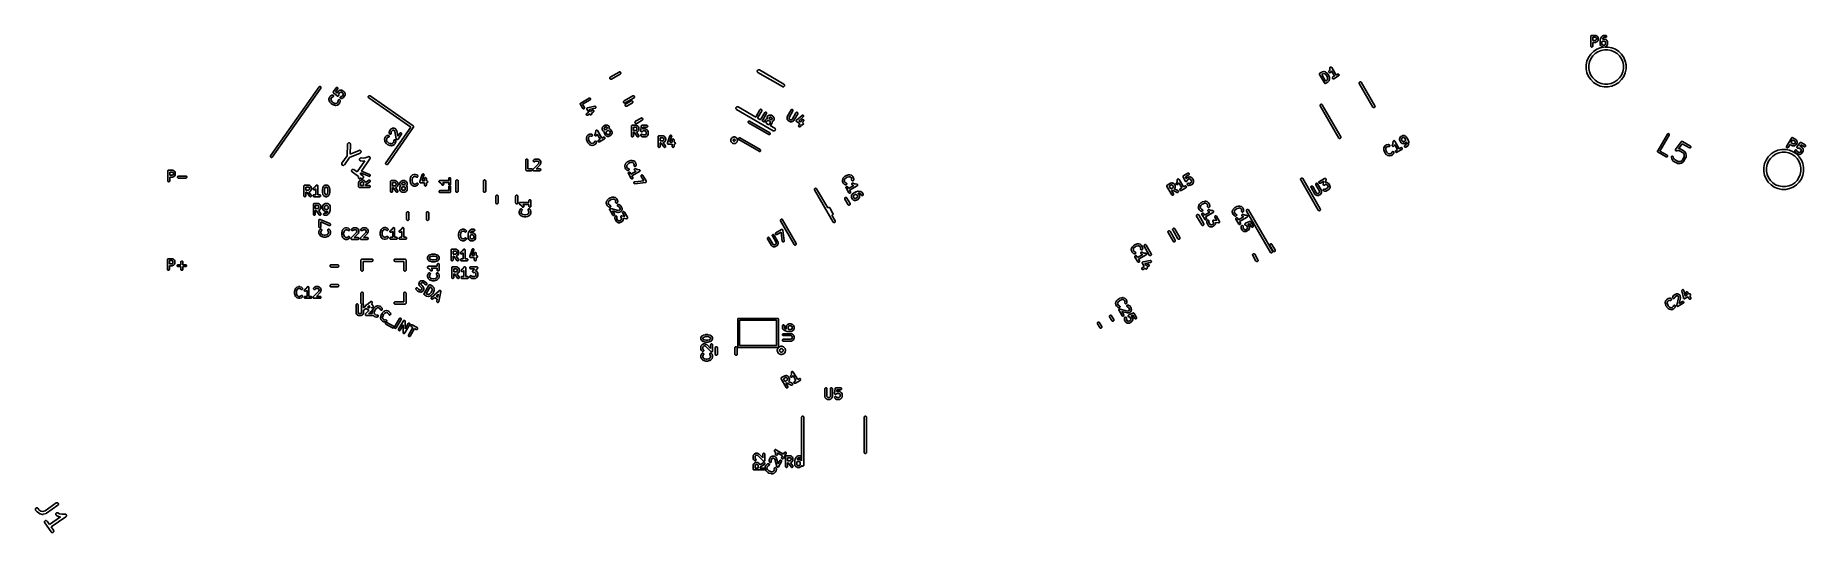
# Model space of a CAD drawing. Extents: x 3.77 to 7.36, y -4.73 to -3.72.
import ezdxf

# ---------------------------------------------------------------- set-up
doc = ezdxf.new("R2010")
doc.units = 0
doc.header["$MEASUREMENT"] = 0
doc.layers.add('BLACK', color=7, linetype='CONTINUOUS')

msp = doc.modelspace()

# ---------------------------------------------------------------- linework, layer by layer
at = {"layer": 'BLACK', "linetype": 'CONTINUOUS'}
for p, q in [((6.92563, -3.72502), (6.92565, -3.72484)), ((6.92563, -3.72503), (6.92563, -3.72502)), ((6.92563, -3.72505), (6.92563, -3.72503)), ((6.92563, -3.72503), (6.92563, -3.72503)), ((6.92563, -3.72503), (6.92563, -3.72503)), ((6.92563, -3.74473), (6.92563, -3.72505)), ((6.92565, -3.72484), (6.92567, -3.72465)), ((6.92567, -3.72464), (6.92573, -3.72446)), ((6.92567, -3.72465), (6.92567, -3.72464)), ((6.92567, -3.72464), (6.92567, -3.72464)), ((6.92573, -3.72446), (6.92578, -3.72428)), ((6.92578, -3.72428), (6.92579, -3.72428)), ((6.92579, -3.72427), (6.92588, -3.72411)), ((6.92579, -3.72428), (6.92579, -3.72427)), ((6.92588, -3.72411), (6.92596, -3.72395)), ((6.92596, -3.72395), (6.92597, -3.72394)), ((6.92597, -3.72393), (6.92609, -3.72379)), ((6.92597, -3.72394), (6.92597, -3.72393)), ((6.92609, -3.72379), (6.92621, -3.72365)), ((6.92621, -3.72365), (6.92622, -3.72364)), ((6.92621, -3.72365), (6.92621, -3.72365)), ((6.92622, -3.72364), (6.92636, -3.72353)), ((6.92636, -3.72353), (6.92651, -3.72341)), ((6.92651, -3.72341), (6.92651, -3.7234)), ((6.92651, -3.7234), (6.92652, -3.7234)), ((6.92652, -3.7234), (6.92668, -3.72331)), ((6.92668, -3.72331), (6.92685, -3.72323)), ((6.92685, -3.72323), (6.92685, -3.72322)), ((6.92685, -3.72322), (6.92686, -3.72322)), ((6.92686, -3.72322), (6.92703, -3.72317)), ((6.92703, -3.72317), (6.92721, -3.72312)), ((6.92721, -3.72312), (6.92722, -3.72312)), ((6.92722, -3.72312), (6.92723, -3.72311)), ((6.92723, -3.72311), (6.92741, -3.7231)), ((6.92741, -3.7231), (6.9276, -3.72308)), ((6.9276, -3.72308), (6.9351, -3.72308)), ((6.92957, -3.72702), (6.92957, -3.73339)), ((6.93463, -3.72702), (6.92957, -3.72702)), ((6.9358, -3.7276), (6.93463, -3.72702)), ((6.9351, -3.72308), (6.93512, -3.72308)), ((6.93512, -3.72308), (6.93518, -3.72308)), ((6.93518, -3.72308), (6.93524, -3.72308)), ((6.93524, -3.72308), (6.93537, -3.72311)), ((6.93537, -3.72311), (6.9355, -3.72312)), ((6.9355, -3.72312), (6.93556, -3.72314)), ((6.93556, -3.72314), (6.93562, -3.72315)), ((6.93562, -3.72315), (6.93574, -3.7232)), ((6.93574, -3.7232), (6.93587, -3.72324)), ((6.93629, -3.72809), (6.9358, -3.7276)), ((6.93587, -3.72324), (6.93592, -3.72327)), ((6.93592, -3.72327), (6.93598, -3.72329)), ((6.93598, -3.72329), (6.93785, -3.72422)), ((6.93688, -3.72926), (6.93629, -3.72809)), ((6.93688, -3.73114), (6.93688, -3.72926)), ((6.93785, -3.72422), (6.93788, -3.72424)), ((6.93788, -3.72424), (6.93797, -3.7243)), ((6.93797, -3.7243), (6.93807, -3.72435)), ((6.93807, -3.72435), (6.93813, -3.7244)), ((6.93813, -3.7244), (6.9382, -3.72445)), ((6.9382, -3.72445), (6.93828, -3.72452)), ((6.93828, -3.72452), (6.93836, -3.72459)), ((6.93836, -3.72459), (6.9393, -3.72553)), ((6.9393, -3.72553), (6.93932, -3.72555)), ((6.93932, -3.72555), (6.93939, -3.72564)), ((6.93939, -3.72564), (6.93946, -3.72572)), ((6.93946, -3.72572), (6.93951, -3.72579)), ((6.93951, -3.72579), (6.93956, -3.72585)), ((6.93956, -3.72585), (6.93961, -3.72595)), ((6.93961, -3.72595), (6.93967, -3.72604)), ((6.93967, -3.72604), (6.94061, -3.72792)), ((6.94061, -3.72792), (6.94062, -3.72794)), ((6.94062, -3.72794), (6.94064, -3.728)), ((6.94064, -3.728), (6.94067, -3.72805)), ((6.94067, -3.72805), (6.9407, -3.72818)), ((6.9407, -3.72818), (6.94075, -3.7283)), ((6.94075, -3.7283), (6.94076, -3.72836)), ((6.94076, -3.72836), (6.94078, -3.72841)), ((6.94078, -3.72841), (6.94079, -3.72855)), ((6.94079, -3.72855), (6.94081, -3.72868)), ((6.94081, -3.72868), (6.94081, -3.72874)), ((6.94081, -3.72874), (6.94081, -3.7288)), ((6.94081, -3.7288), (6.94081, -3.73161)), ((6.94443, -3.73301), (6.94537, -3.72926)), ((6.94537, -3.72926), (6.94538, -3.72923)), ((6.94538, -3.72923), (6.94542, -3.72911)), ((6.94542, -3.72911), (6.94546, -3.72898)), ((6.94546, -3.72898), (6.94549, -3.72893)), ((6.94549, -3.72893), (6.94551, -3.72887)), ((6.94551, -3.72887), (6.94558, -3.72876)), ((6.94558, -3.72876), (6.94564, -3.72864)), ((6.94564, -3.72864), (6.94752, -3.72583)), ((6.94752, -3.72583), (6.94753, -3.72581)), ((6.94752, -3.72583), (6.94752, -3.72583)), ((6.94752, -3.72583), (6.94752, -3.72583)), ((6.94752, -3.72583), (6.94752, -3.72583)), ((6.94753, -3.72581), (6.94765, -3.72567)), ((6.94765, -3.72567), (6.94776, -3.72553)), ((6.94776, -3.72553), (6.9487, -3.72459)), ((6.9487, -3.72459), (6.94872, -3.72457)), ((6.94872, -3.72457), (6.94881, -3.7245)), ((6.94881, -3.7245), (6.94889, -3.72443)), ((6.94889, -3.72443), (6.94896, -3.72438)), ((6.94896, -3.72438), (6.94902, -3.72433)), ((6.94902, -3.72433), (6.94912, -3.72428)), ((6.94911, -3.73054), (6.94902, -3.73088)), ((6.95069, -3.72818), (6.94911, -3.73054)), ((6.94912, -3.72428), (6.94921, -3.72422)), ((6.94921, -3.72422), (6.95109, -3.72329)), ((6.94966, -3.73063), (6.94971, -3.73061)), ((6.94971, -3.73061), (6.94985, -3.7306)), ((6.94985, -3.7306), (6.94998, -3.73058)), ((6.94998, -3.73058), (6.95004, -3.73058)), ((6.95004, -3.73058), (6.95009, -3.73058)), ((6.95009, -3.73058), (6.95384, -3.73058)), ((6.95126, -3.7276), (6.95069, -3.72818)), ((6.95109, -3.72329), (6.95111, -3.72327)), ((6.95111, -3.72327), (6.95117, -3.72325)), ((6.95117, -3.72325), (6.95122, -3.72323)), ((6.95122, -3.72323), (6.95135, -3.72319)), ((6.95243, -3.72702), (6.95126, -3.7276)), ((6.95135, -3.72319), (6.95147, -3.72314)), ((6.95147, -3.72314), (6.95153, -3.72313)), ((6.95153, -3.72313), (6.95159, -3.72312)), ((6.95159, -3.72312), (6.95172, -3.7231)), ((6.95172, -3.7231), (6.95185, -3.72308)), ((6.95185, -3.72308), (6.95191, -3.72308)), ((6.95191, -3.72308), (6.95197, -3.72308)), ((6.95197, -3.72308), (6.95572, -3.72308)), ((6.95572, -3.72702), (6.95243, -3.72702)), ((6.95384, -3.73058), (6.95387, -3.73058)), ((6.95387, -3.73058), (6.95393, -3.73058)), ((6.95393, -3.73058), (6.95399, -3.73058)), ((6.95399, -3.73058), (6.95412, -3.73061)), ((6.95412, -3.73061), (6.95425, -3.73062)), ((6.95572, -3.72308), (6.95575, -3.72308)), ((6.9561, -3.72698), (6.95572, -3.72702)), ((6.95575, -3.72308), (6.95613, -3.72312)), ((6.95647, -3.72687), (6.9561, -3.72698)), ((6.95613, -3.72312), (6.95649, -3.72324)), ((6.95681, -3.72669), (6.95647, -3.72687)), ((6.95649, -3.72324), (6.95683, -3.72342)), ((6.95711, -3.72644), (6.95681, -3.72669)), ((6.95683, -3.72342), (6.95712, -3.72367)), ((6.95735, -3.72615), (6.95711, -3.72644)), ((6.95712, -3.72367), (6.95737, -3.72397)), ((6.95753, -3.72581), (6.95735, -3.72615)), ((6.95737, -3.72397), (6.95754, -3.72431)), ((6.95765, -3.72544), (6.95753, -3.72581)), ((6.95754, -3.72431), (6.95765, -3.72468)), ((6.95765, -3.72468), (6.95769, -3.72506)), ((6.95769, -3.72506), (6.95765, -3.72544)), ((6.92093, -3.76789), (6.92535, -3.76128)), ((6.92535, -3.76128), (6.93097, -3.75566)), ((6.92567, -3.74511), (6.92563, -3.74473)), ((6.92578, -3.74548), (6.92567, -3.74511)), ((6.92596, -3.74582), (6.92578, -3.74548)), ((6.92961, -3.76478), (6.92579, -3.77049)), ((6.9262, -3.74612), (6.92596, -3.74582)), ((6.9265, -3.74636), (6.9262, -3.74612)), ((6.92683, -3.74655), (6.9265, -3.74636)), ((6.9272, -3.74666), (6.92683, -3.74655)), ((6.92758, -3.7467), (6.9272, -3.74666)), ((6.92797, -3.74667), (6.92758, -3.7467)), ((6.92833, -3.74656), (6.92797, -3.74667)), ((6.92867, -3.74638), (6.92833, -3.74656)), ((6.92897, -3.74614), (6.92867, -3.74638)), ((6.92922, -3.74584), (6.92897, -3.74614)), ((6.92941, -3.74551), (6.92922, -3.74584)), ((6.92952, -3.74514), (6.92941, -3.74551)), ((6.92956, -3.74476), (6.92952, -3.74514)), ((6.92957, -3.74473), (6.92956, -3.74476)), ((6.92957, -3.73339), (6.93463, -3.73339)), ((6.9351, -3.73733), (6.92957, -3.73733)), ((6.92957, -3.73733), (6.92957, -3.74473)), ((6.93446, -3.75992), (6.92961, -3.76478)), ((6.93097, -3.75566), (6.93758, -3.75124)), ((6.94018, -3.75611), (6.93446, -3.75992)), ((6.93463, -3.73339), (6.9358, -3.7328)), ((6.93515, -3.73732), (6.9351, -3.73733)), ((6.93521, -3.73732), (6.93515, -3.73732)), ((6.93534, -3.7373), (6.93521, -3.73732)), ((6.93548, -3.73729), (6.93534, -3.7373)), ((6.93553, -3.73727), (6.93548, -3.73729)), ((6.93559, -3.73726), (6.93553, -3.73727)), ((6.93572, -3.73722), (6.93559, -3.73726)), ((6.93585, -3.73718), (6.93572, -3.73722)), ((6.9358, -3.7328), (6.93629, -3.73232)), ((6.9359, -3.73715), (6.93585, -3.73718)), ((6.93595, -3.73713), (6.9359, -3.73715)), ((6.93598, -3.73712), (6.93595, -3.73713)), ((6.93785, -3.73618), (6.93598, -3.73712)), ((6.93629, -3.73232), (6.93688, -3.73114)), ((6.93758, -3.75124), (6.94492, -3.7482)), ((6.93794, -3.73612), (6.93785, -3.73618)), ((6.93804, -3.73607), (6.93794, -3.73612)), ((6.93811, -3.73602), (6.93804, -3.73607)), ((6.93818, -3.73598), (6.93811, -3.73602)), ((6.93826, -3.7359), (6.93818, -3.73598)), ((6.93834, -3.73583), (6.93826, -3.7359)), ((6.93836, -3.73581), (6.93834, -3.73583)), ((6.9393, -3.73488), (6.93836, -3.73581)), ((6.93937, -3.73479), (6.9393, -3.73488)), ((6.93945, -3.73471), (6.93937, -3.73479)), ((6.93949, -3.73464), (6.93945, -3.73471)), ((6.93954, -3.73458), (6.93949, -3.73464)), ((6.9396, -3.73448), (6.93954, -3.73458)), ((6.93966, -3.73439), (6.9396, -3.73448)), ((6.93967, -3.73436), (6.93966, -3.73439)), ((6.94061, -3.73249), (6.93967, -3.73436)), ((6.94652, -3.75348), (6.94018, -3.75611)), ((6.94063, -3.73243), (6.94061, -3.73249)), ((6.94065, -3.73238), (6.94063, -3.73243)), ((6.9407, -3.73226), (6.94065, -3.73238)), ((6.94074, -3.73213), (6.9407, -3.73226)), ((6.94075, -3.73207), (6.94074, -3.73213)), ((6.94077, -3.73202), (6.94075, -3.73207)), ((6.94079, -3.73188), (6.94077, -3.73202)), ((6.94081, -3.73175), (6.94079, -3.73188)), ((6.94081, -3.73161), (6.94081, -3.73164)), ((6.94081, -3.73164), (6.94081, -3.73169)), ((6.94081, -3.73169), (6.94081, -3.73175)), ((6.94438, -3.73339), (6.9444, -3.73323)), ((6.94438, -3.73342), (6.94438, -3.73339)), ((6.94438, -3.73346), (6.94438, -3.73342)), ((6.94438, -3.73348), (6.94438, -3.73346)), ((6.94438, -3.74098), (6.94438, -3.73348)), ((6.94438, -3.74104), (6.94438, -3.74098)), ((6.94438, -3.7411), (6.94438, -3.74104)), ((6.9444, -3.74123), (6.94438, -3.7411)), ((6.9444, -3.73323), (6.94442, -3.73307)), ((6.94441, -3.74136), (6.9444, -3.74123)), ((6.94443, -3.74142), (6.94441, -3.74136)), ((6.94442, -3.73307), (6.94443, -3.73304)), ((6.94443, -3.73304), (6.94443, -3.73301)), ((6.94444, -3.74148), (6.94443, -3.74142)), ((6.94449, -3.7416), (6.94444, -3.74148)), ((6.94452, -3.74173), (6.94449, -3.7416)), ((6.94455, -3.74178), (6.94452, -3.74173)), ((6.94457, -3.74184), (6.94455, -3.74178)), ((6.94458, -3.74186), (6.94457, -3.74184)), ((6.94552, -3.74374), (6.94458, -3.74186)), ((6.94492, -3.7482), (6.95247, -3.7467)), ((6.94558, -3.74383), (6.94552, -3.74374)), ((6.94563, -3.74393), (6.94558, -3.74383)), ((6.94568, -3.74399), (6.94563, -3.74393)), ((6.94573, -3.74406), (6.94568, -3.74399)), ((6.9458, -3.74414), (6.94573, -3.74406)), ((6.94587, -3.74423), (6.9458, -3.74414)), ((6.94589, -3.74425), (6.94587, -3.74423)), ((6.94683, -3.74519), (6.94589, -3.74425)), ((6.95326, -3.75214), (6.94652, -3.75348)), ((6.94691, -3.74526), (6.94683, -3.74519)), ((6.94699, -3.74533), (6.94691, -3.74526)), ((6.94706, -3.74538), (6.94699, -3.74533)), ((6.94712, -3.74543), (6.94706, -3.74538)), ((6.94722, -3.74548), (6.94712, -3.74543)), ((6.94731, -3.74554), (6.94722, -3.74548)), ((6.94734, -3.74556), (6.94731, -3.74554)), ((6.94921, -3.74649), (6.94734, -3.74556)), ((6.9489, -3.73559), (6.94831, -3.73676)), ((6.94831, -3.73676), (6.94831, -3.74052)), ((6.94831, -3.74052), (6.9489, -3.74169)), ((6.94938, -3.7351), (6.9489, -3.73559)), ((6.9489, -3.74169), (6.94938, -3.74218)), ((6.94902, -3.73088), (6.94921, -3.73079)), ((6.94921, -3.73079), (6.94924, -3.73077)), ((6.94927, -3.74651), (6.94921, -3.74649)), ((6.94924, -3.73077), (6.94929, -3.73075)), ((6.94932, -3.74654), (6.94927, -3.74651)), ((6.94929, -3.73075), (6.94934, -3.73073)), ((6.94945, -3.74658), (6.94932, -3.74654)), ((6.94934, -3.73073), (6.94947, -3.73069)), ((6.95056, -3.73451), (6.94938, -3.7351)), ((6.94938, -3.74218), (6.95056, -3.74276)), ((6.94957, -3.74663), (6.94945, -3.74658)), ((6.94947, -3.73069), (6.9496, -3.73064)), ((6.94963, -3.74664), (6.94957, -3.74663)), ((6.9496, -3.73064), (6.94966, -3.73063)), ((6.94968, -3.74666), (6.94963, -3.74664)), ((6.94982, -3.74667), (6.94968, -3.74666)), ((6.94995, -3.7467), (6.94982, -3.74667)), ((6.95001, -3.74669), (6.94995, -3.7467)), ((6.95007, -3.7467), (6.95001, -3.74669)), ((6.95009, -3.7467), (6.95007, -3.7467)), ((6.95247, -3.7467), (6.95009, -3.7467)), ((6.95338, -3.73451), (6.95056, -3.73451)), ((6.95056, -3.74276), (6.95338, -3.74276)), ((6.96013, -3.75214), (6.95326, -3.75214)), ((6.95455, -3.7351), (6.95338, -3.73451)), ((6.95338, -3.74276), (6.95455, -3.74218)), ((6.95425, -3.73062), (6.95431, -3.73064)), ((6.95428, -3.74665), (6.95426, -3.74665)), ((6.95426, -3.74665), (6.96067, -3.74665)), ((6.95434, -3.74664), (6.95428, -3.74665)), ((6.95431, -3.73064), (6.95436, -3.73065)), ((6.95446, -3.74659), (6.95434, -3.74664)), ((6.95436, -3.73065), (6.95449, -3.7307)), ((6.95459, -3.74655), (6.95446, -3.74659)), ((6.95449, -3.7307), (6.95462, -3.73074)), ((6.95504, -3.73559), (6.95455, -3.7351)), ((6.95455, -3.74218), (6.95504, -3.74169)), ((6.95464, -3.74652), (6.95459, -3.74655)), ((6.95462, -3.73074), (6.95467, -3.73076)), ((6.9547, -3.7465), (6.95464, -3.74652)), ((6.95467, -3.73076), (6.95472, -3.73079)), ((6.95472, -3.74649), (6.9547, -3.7465)), ((6.95472, -3.73079), (6.9566, -3.73172)), ((6.9566, -3.74556), (6.95472, -3.74649)), ((6.95562, -3.73676), (6.95504, -3.73559)), ((6.95504, -3.74169), (6.95562, -3.74052)), ((6.95562, -3.74052), (6.95562, -3.73676)), ((6.9566, -3.73172), (6.95662, -3.73174)), ((6.95669, -3.7455), (6.9566, -3.74556)), ((6.95662, -3.73174), (6.95672, -3.73179)), ((6.95679, -3.74545), (6.95669, -3.7455)), ((6.95672, -3.73179), (6.95681, -3.73185)), ((6.95685, -3.74539), (6.95679, -3.74545)), ((6.95681, -3.73185), (6.95688, -3.7319)), ((6.95692, -3.74535), (6.95685, -3.74539)), ((6.95688, -3.7319), (6.95695, -3.73194)), ((6.957, -3.74527), (6.95692, -3.74535)), ((6.95695, -3.73194), (6.95702, -3.73202)), ((6.95709, -3.74521), (6.957, -3.74527)), ((6.95702, -3.73202), (6.95711, -3.73209)), ((6.95711, -3.74519), (6.95709, -3.74521)), ((6.95711, -3.73209), (6.95805, -3.73303)), ((6.95805, -3.74425), (6.95711, -3.74519)), ((6.95805, -3.73303), (6.95807, -3.73305)), ((6.95812, -3.74416), (6.95805, -3.74425)), ((6.95807, -3.73305), (6.95814, -3.73313)), ((6.95819, -3.74408), (6.95812, -3.74416)), ((6.95814, -3.73313), (6.95821, -3.73322)), ((6.95824, -3.74402), (6.95819, -3.74408)), ((6.95821, -3.73322), (6.95826, -3.73328)), ((6.95829, -3.74395), (6.95824, -3.74402)), ((6.95826, -3.73328), (6.95831, -3.73335)), ((6.95834, -3.74385), (6.95829, -3.74395)), ((6.95831, -3.73335), (6.95836, -3.73345)), ((6.9584, -3.74376), (6.95834, -3.74385)), ((6.95836, -3.73345), (6.95842, -3.73354)), ((6.95842, -3.74374), (6.9584, -3.74376)), ((6.95842, -3.73354), (6.95935, -3.73542)), ((6.95935, -3.74186), (6.95842, -3.74374)), ((6.95935, -3.73542), (6.95937, -3.73544)), ((6.95937, -3.74181), (6.95935, -3.74186)), ((6.95937, -3.73544), (6.95939, -3.73549)), ((6.9594, -3.74176), (6.95937, -3.74181)), ((6.95939, -3.73549), (6.95941, -3.73555)), ((6.95944, -3.74163), (6.9594, -3.74176)), ((6.95941, -3.73555), (6.95945, -3.73567)), ((6.95949, -3.7415), (6.95944, -3.74163)), ((6.95945, -3.73567), (6.9595, -3.7358)), ((6.9595, -3.74145), (6.95949, -3.7415)), ((6.9595, -3.7358), (6.95951, -3.73586)), ((6.95952, -3.74139), (6.9595, -3.74145)), ((6.95951, -3.73586), (6.95952, -3.73591)), ((6.95952, -3.73591), (6.95954, -3.73605)), ((6.95953, -3.74126), (6.95952, -3.74139)), ((6.95956, -3.74113), (6.95953, -3.74126)), ((6.95954, -3.73605), (6.95956, -3.73618)), ((6.95956, -3.74101), (6.95955, -3.74107)), ((6.95955, -3.74107), (6.95956, -3.74113)), ((6.95956, -3.73618), (6.95956, -3.73624)), ((6.95956, -3.73624), (6.95956, -3.7363)), ((6.95956, -3.7363), (6.95956, -3.74098)), ((6.95956, -3.74098), (6.95956, -3.74101)), ((6.96686, -3.75348), (6.96013, -3.75214)), ((6.96067, -3.74665), (6.96846, -3.7482)), ((6.97321, -3.75611), (6.96686, -3.75348)), ((6.96846, -3.7482), (6.97581, -3.75124)), ((6.97892, -3.75992), (6.97321, -3.75611)), ((6.97581, -3.75124), (6.98242, -3.75566)), ((6.98378, -3.76478), (6.97892, -3.75992)), ((6.98242, -3.75566), (6.98804, -3.76128)), ((6.98759, -3.77049), (6.98378, -3.76478)), ((6.98804, -3.76128), (6.99246, -3.76789)), ((4.9386, -3.80763), (4.95643, -3.79734)), ((4.95879, -3.80143), (4.94096, -3.81173)), ((4.95643, -3.79734), (4.95675, -3.79719)), ((4.95675, -3.79719), (4.9572, -3.79709)), ((4.9572, -3.79709), (4.95767, -3.79707)), ((4.95767, -3.79707), (4.95813, -3.79715)), ((4.95813, -3.79715), (4.95856, -3.79731)), ((4.95856, -3.79731), (4.95896, -3.79756)), ((4.95908, -3.80123), (4.95879, -3.80143)), ((4.95896, -3.79756), (4.9593, -3.79788)), ((4.9594, -3.80089), (4.95908, -3.80123)), ((4.9593, -3.79788), (4.95957, -3.79826)), ((4.95964, -3.80049), (4.9594, -3.80089)), ((4.95957, -3.79826), (4.95976, -3.79868)), ((4.95981, -3.80006), (4.95964, -3.80049)), ((4.95976, -3.79868), (4.95987, -3.79913)), ((4.95988, -3.7996), (4.95981, -3.80006)), ((4.95987, -3.79913), (4.95988, -3.7996)), ((5.23649, -3.79606), (5.23651, -3.79547)), ((5.23659, -3.79663), (5.23649, -3.79606)), ((5.23651, -3.79547), (5.23664, -3.79491)), ((5.23679, -3.79717), (5.23659, -3.79663)), ((5.23664, -3.79491), (5.23688, -3.79438)), ((5.2371, -3.79767), (5.23679, -3.79717)), ((5.23688, -3.79438), (5.23722, -3.7939)), ((5.2375, -3.79809), (5.2371, -3.79767)), ((5.23722, -3.7939), (5.23765, -3.79351)), ((5.23785, -3.79835), (5.2375, -3.79809)), ((5.23765, -3.79351), (5.23814, -3.7932)), ((5.28754, -3.82703), (5.23785, -3.79835)), ((5.23814, -3.7932), (5.23869, -3.793)), ((5.23869, -3.793), (5.23926, -3.7929)), ((5.23926, -3.7929), (5.23984, -3.79292)), ((5.23984, -3.79292), (5.24041, -3.79305)), ((5.24041, -3.79305), (5.24081, -3.79323)), ((5.24081, -3.79323), (5.29049, -3.82192)), ((6.37573, -3.80132), (6.37577, -3.80114)), ((6.37573, -3.80133), (6.37573, -3.80132)), ((6.37574, -3.80152), (6.37573, -3.80133)), ((6.37573, -3.80133), (6.37573, -3.80133)), ((6.37574, -3.80171), (6.37574, -3.80152)), ((6.37574, -3.80172), (6.37574, -3.80171)), ((6.37574, -3.80171), (6.37574, -3.80171)), ((6.37579, -3.8019), (6.37574, -3.80172)), ((6.37577, -3.80114), (6.3758, -3.80096)), ((6.37582, -3.80208), (6.37579, -3.8019)), ((6.3758, -3.80094), (6.37587, -3.80077)), ((6.3758, -3.80095), (6.3758, -3.80094)), ((6.3758, -3.80096), (6.3758, -3.80095)), ((6.37583, -3.80209), (6.37582, -3.80208)), ((6.3759, -3.80227), (6.37583, -3.80209)), ((6.37583, -3.80209), (6.37583, -3.80209)), ((6.37587, -3.80077), (6.37593, -3.8006)), ((6.37598, -3.80243), (6.3759, -3.80227)), ((6.37593, -3.8006), (6.37594, -3.80059)), ((6.37594, -3.80058), (6.37604, -3.80043)), ((6.37594, -3.80059), (6.37594, -3.80058)), ((6.37604, -3.80043), (6.37614, -3.80027)), ((6.37614, -3.80027), (6.37615, -3.80026)), ((6.37614, -3.80027), (6.37614, -3.80027)), ((6.37615, -3.80026), (6.37627, -3.80013)), ((6.37627, -3.80013), (6.3764, -3.79999)), ((6.3764, -3.79999), (6.37641, -3.79999)), ((6.37641, -3.79998), (6.37656, -3.79988)), ((6.37641, -3.79999), (6.37641, -3.79998)), ((6.37656, -3.79988), (6.37671, -3.79977)), ((6.37671, -3.79977), (6.38077, -3.79742)), ((6.38246, -3.80099), (6.38039, -3.80219)), ((6.38039, -3.80219), (6.38826, -3.81583)), ((6.38077, -3.79742), (6.3808, -3.79741)), ((6.3808, -3.79741), (6.3809, -3.79737)), ((6.3809, -3.79737), (6.38099, -3.79731)), ((6.38099, -3.79731), (6.38107, -3.79729)), ((6.38107, -3.79729), (6.38115, -3.79726)), ((6.38115, -3.79726), (6.38125, -3.79723)), ((6.38125, -3.79723), (6.38136, -3.7972)), ((6.38136, -3.7972), (6.38426, -3.79661)), ((6.3846, -3.80056), (6.38246, -3.80099)), ((6.38426, -3.79661), (6.38429, -3.7966)), ((6.38429, -3.7966), (6.38435, -3.7966)), ((6.38435, -3.7966), (6.38441, -3.79658)), ((6.38441, -3.79658), (6.38454, -3.79658)), ((6.38454, -3.79658), (6.38467, -3.79657)), ((6.3864, -3.80104), (6.3846, -3.80056)), ((6.38467, -3.79657), (6.38473, -3.79657)), ((6.38473, -3.79657), (6.38479, -3.79657)), ((6.38479, -3.79657), (6.38492, -3.79659)), ((6.38492, -3.79659), (6.38506, -3.79661)), ((6.38506, -3.79661), (6.38511, -3.79662)), ((6.38511, -3.79662), (6.38517, -3.79663)), ((6.38517, -3.79663), (6.38773, -3.79732)), ((6.3877, -3.8019), (6.3864, -3.80104)), ((6.39007, -3.80435), (6.3877, -3.8019)), ((6.38773, -3.79732), (6.38776, -3.79733)), ((6.38776, -3.79733), (6.38786, -3.79737)), ((6.38786, -3.79737), (6.38797, -3.7974)), ((6.38797, -3.7974), (6.38804, -3.79744)), ((6.38804, -3.79744), (6.38811, -3.79747)), ((6.38811, -3.79747), (6.38821, -3.79753)), ((6.38821, -3.79753), (6.38831, -3.79758)), ((6.38831, -3.79758), (6.39005, -3.79873)), ((6.39005, -3.79873), (6.39008, -3.79875)), ((6.39008, -3.79875), (6.39008, -3.79875)), ((6.39008, -3.79875), (6.39009, -3.79876)), ((6.39009, -3.79876), (6.39023, -3.79888)), ((6.39023, -3.79888), (6.39037, -3.79899)), ((6.39037, -3.79899), (6.39038, -3.799)), ((6.39038, -3.799), (6.39038, -3.79901)), ((6.39038, -3.79901), (6.39307, -3.80179)), ((6.39307, -3.80179), (6.39309, -3.80181)), ((6.39309, -3.80181), (6.39311, -3.80183)), ((6.39311, -3.80183), (6.39314, -3.80186)), ((6.39314, -3.80186), (6.39323, -3.80199)), ((6.39323, -3.80199), (6.39332, -3.80211)), ((6.39332, -3.80211), (6.39334, -3.80214)), ((6.39334, -3.80214), (6.39336, -3.80217)), ((6.39336, -3.80217), (6.39477, -3.80461)), ((6.39478, -3.79697), (6.39481, -3.79659)), ((6.39481, -3.79736), (6.39478, -3.79697)), ((6.39481, -3.79659), (6.39492, -3.79622)), ((6.39493, -3.79772), (6.39481, -3.79736)), ((6.39492, -3.79622), (6.3951, -3.79588)), ((6.39511, -3.79806), (6.39493, -3.79772)), ((6.3951, -3.79588), (6.39608, -3.7944)), ((6.39535, -3.79836), (6.39511, -3.79806)), ((6.39565, -3.7986), (6.39535, -3.79836)), ((6.39599, -3.79879), (6.39565, -3.7986)), ((6.39635, -3.7989), (6.39599, -3.79879)), ((6.39608, -3.7944), (6.39663, -3.79234)), ((6.39674, -3.79894), (6.39635, -3.7989)), ((6.39663, -3.79234), (6.39684, -3.78916)), ((6.39712, -3.7989), (6.39674, -3.79894)), ((6.39684, -3.78913), (6.39687, -3.78895)), ((6.39684, -3.78914), (6.39684, -3.78913)), ((6.39684, -3.78913), (6.39684, -3.78913)), ((6.39684, -3.78916), (6.39684, -3.78914)), ((6.39684, -3.78914), (6.39684, -3.78914)), ((6.39687, -3.78895), (6.39691, -3.78876)), ((6.39691, -3.78875), (6.39698, -3.78857)), ((6.39691, -3.78876), (6.39691, -3.78875)), ((6.39691, -3.78876), (6.39691, -3.78876)), ((6.39698, -3.78857), (6.39705, -3.7884)), ((6.39705, -3.7884), (6.39716, -3.78823)), ((6.39705, -3.7884), (6.39705, -3.7884)), ((6.39705, -3.7884), (6.39705, -3.7884)), ((6.39749, -3.79879), (6.39712, -3.7989)), ((6.39716, -3.78823), (6.39725, -3.78807)), ((6.39725, -3.78807), (6.39739, -3.78793)), ((6.39725, -3.78807), (6.39725, -3.78807)), ((6.39725, -3.78807), (6.39725, -3.78807)), ((6.39739, -3.78793), (6.39752, -3.7878)), ((6.39783, -3.79861), (6.39749, -3.79879)), ((6.39752, -3.78779), (6.39767, -3.78769)), ((6.39752, -3.7878), (6.39752, -3.78779)), ((6.39752, -3.7878), (6.39752, -3.7878)), ((6.39767, -3.78769), (6.39783, -3.78757)), ((6.39783, -3.78757), (6.398, -3.7875)), ((6.39783, -3.78757), (6.39783, -3.78757)), ((6.39783, -3.78757), (6.39783, -3.78757)), ((6.39813, -3.79837), (6.39783, -3.79861)), ((6.398, -3.7875), (6.39818, -3.78742)), ((6.39837, -3.79808), (6.39813, -3.79837)), ((6.39818, -3.78742), (6.39836, -3.78738)), ((6.39818, -3.78742), (6.39818, -3.78742)), ((6.39818, -3.78742), (6.39818, -3.78742)), ((6.39836, -3.78738), (6.39856, -3.78733)), ((6.39839, -3.79805), (6.39837, -3.79808)), ((6.39954, -3.7963), (6.39839, -3.79805)), ((6.39856, -3.78733), (6.39856, -3.78733)), ((6.39856, -3.78733), (6.39856, -3.78733)), ((6.39856, -3.78733), (6.39875, -3.78733)), ((6.39875, -3.78733), (6.39894, -3.78732)), ((6.39894, -3.78732), (6.39894, -3.78732)), ((6.39894, -3.78732), (6.39913, -3.78735)), ((6.39894, -3.78732), (6.39894, -3.78732)), ((6.39913, -3.78735), (6.39932, -3.78739)), ((6.39932, -3.78739), (6.39932, -3.78739)), ((6.39932, -3.78739), (6.39932, -3.78739)), ((6.39932, -3.78739), (6.39948, -3.78745)), ((6.39948, -3.78745), (6.39968, -3.78752)), ((6.39959, -3.79621), (6.39954, -3.7963)), ((6.39965, -3.79611), (6.39959, -3.79621)), ((6.39968, -3.79604), (6.39965, -3.79611)), ((6.39968, -3.78752), (6.39968, -3.78752)), ((6.39968, -3.78752), (6.39968, -3.78752)), ((6.39968, -3.78752), (6.39984, -3.78762)), ((6.39972, -3.79596), (6.39968, -3.79604)), ((6.39975, -3.79586), (6.39972, -3.79596)), ((6.39979, -3.79576), (6.39975, -3.79586)), ((6.3998, -3.79573), (6.39979, -3.79576)), ((6.39994, -3.7952), (6.3998, -3.79573)), ((6.39984, -3.78762), (6.4, -3.78773)), ((6.40596, -3.80561), (6.39994, -3.7952)), ((6.4, -3.78773), (6.40001, -3.78773)), ((6.40001, -3.78773), (6.40001, -3.78773)), ((6.40001, -3.78773), (6.40015, -3.78787)), ((6.40015, -3.78787), (6.40028, -3.78799)), ((6.40028, -3.78799), (6.40029, -3.78799)), ((6.40029, -3.78799), (6.40029, -3.78799)), ((6.40029, -3.78799), (6.4004, -3.78815)), ((6.4004, -3.78815), (6.40051, -3.7883)), ((6.40051, -3.7883), (6.40937, -3.80365)), ((6.40937, -3.80365), (6.41253, -3.80182)), ((6.41253, -3.80182), (6.41256, -3.8018)), ((6.41256, -3.8018), (6.41291, -3.80165)), ((6.41291, -3.80165), (6.41328, -3.80157)), ((6.41328, -3.80157), (6.41367, -3.80156)), ((6.41367, -3.80156), (6.41405, -3.80163)), ((6.41405, -3.80163), (6.4144, -3.80176)), ((6.4144, -3.80176), (6.41473, -3.80197)), ((6.41473, -3.80197), (6.41501, -3.80224)), ((6.41501, -3.80224), (6.41523, -3.80255)), ((6.91634, -3.78303), (6.91789, -3.77524)), ((6.91634, -3.79098), (6.91634, -3.78303)), ((6.91789, -3.79878), (6.91634, -3.79098)), ((6.91789, -3.77524), (6.92093, -3.76789)), ((6.92093, -3.80612), (6.91789, -3.79878)), ((6.92316, -3.77684), (6.92182, -3.78357)), ((6.92182, -3.78357), (6.92182, -3.79044)), ((6.92182, -3.79044), (6.92316, -3.79718)), ((6.92579, -3.77049), (6.92316, -3.77684)), ((6.92316, -3.79718), (6.92579, -3.80353)), ((6.99022, -3.77684), (6.98759, -3.77049)), ((6.98759, -3.80353), (6.99022, -3.79718)), ((6.99156, -3.78357), (6.99022, -3.77684)), ((6.99022, -3.79718), (6.99156, -3.79044)), ((6.99156, -3.79044), (6.99156, -3.78357)), ((6.99246, -3.76789), (6.9955, -3.77524)), ((6.9955, -3.79878), (6.99246, -3.80612)), ((6.9955, -3.77524), (6.99705, -3.78303)), ((6.99705, -3.79098), (6.9955, -3.79878)), ((6.99705, -3.78303), (6.99705, -3.79098)), ((4.2503, -3.96745), (4.34884, -3.82753)), ((4.35206, -3.82979), (4.25352, -3.96972)), ((4.34884, -3.82753), (4.34903, -3.82731)), ((4.34903, -3.82731), (4.34934, -3.82707)), ((4.34934, -3.82707), (4.34968, -3.82689)), ((4.34968, -3.82689), (4.35006, -3.82679)), ((4.35006, -3.82679), (4.35044, -3.82676)), ((4.35044, -3.82676), (4.35083, -3.82681)), ((4.35083, -3.82681), (4.3512, -3.82693)), ((4.3512, -3.82693), (4.35153, -3.82712)), ((4.35153, -3.82712), (4.35183, -3.82738)), ((4.35183, -3.82738), (4.35206, -3.82768)), ((4.35206, -3.82768), (4.35224, -3.82803)), ((4.3522, -3.82954), (4.35206, -3.82979)), ((4.35232, -3.82917), (4.3522, -3.82954)), ((4.35224, -3.82803), (4.35234, -3.8284)), ((4.35237, -3.82879), (4.35232, -3.82917)), ((4.35234, -3.8284), (4.35237, -3.82879)), ((4.37739, -3.83809), (4.3774, -3.83798)), ((4.3774, -3.83818), (4.37739, -3.83809)), ((4.37739, -3.83826), (4.3774, -3.83818)), ((4.3774, -3.83798), (4.37741, -3.83788)), ((4.37741, -3.83788), (4.37742, -3.83779)), ((4.37742, -3.83779), (4.37744, -3.83771)), ((4.37744, -3.83771), (4.37747, -3.83761)), ((4.37747, -3.83761), (4.37749, -3.8375)), ((4.37749, -3.8375), (4.37753, -3.83742)), ((4.37753, -3.83742), (4.37756, -3.83734)), ((4.37756, -3.83734), (4.37761, -3.83725)), ((4.37761, -3.83725), (4.37765, -3.83715)), ((4.37765, -3.83715), (4.3777, -3.83708)), ((4.3777, -3.83708), (4.37774, -3.83701)), ((4.37774, -3.83701), (4.38312, -3.82933)), ((4.38635, -3.83159), (4.38199, -3.83781)), ((4.38199, -3.83781), (4.38475, -3.84018)), ((4.38312, -3.82933), (4.38314, -3.82931)), ((4.38314, -3.82931), (4.38339, -3.82902)), ((4.38339, -3.82902), (4.3837, -3.82878)), ((4.3837, -3.82878), (4.38404, -3.82861)), ((4.38404, -3.82861), (4.38441, -3.82852)), ((4.38441, -3.82852), (4.3848, -3.82849)), ((4.3848, -3.82849), (4.38518, -3.82854)), ((4.38496, -3.83977), (4.38765, -3.83593)), ((4.38518, -3.82854), (4.38554, -3.82866)), ((4.38554, -3.82866), (4.38587, -3.82885)), ((4.38587, -3.82885), (4.38616, -3.8291)), ((4.38616, -3.8291), (4.3864, -3.82941)), ((4.38653, -3.83125), (4.38635, -3.83159)), ((4.3864, -3.82941), (4.38657, -3.82975)), ((4.38665, -3.83089), (4.38653, -3.83125)), ((4.38657, -3.82975), (4.38667, -3.83012)), ((4.3867, -3.83051), (4.38665, -3.83089)), ((4.38667, -3.83012), (4.3867, -3.83051)), ((4.38765, -3.83593), (4.38767, -3.83591)), ((4.38767, -3.83591), (4.3877, -3.83587)), ((4.3877, -3.83587), (4.38774, -3.83582)), ((4.38774, -3.83582), (4.38783, -3.83572)), ((4.38783, -3.83572), (4.38792, -3.83562)), ((4.38792, -3.83562), (4.38797, -3.83559)), ((4.38797, -3.83559), (4.38801, -3.83555)), ((4.38801, -3.83555), (4.38812, -3.83547)), ((4.38812, -3.83547), (4.38823, -3.83539)), ((4.38823, -3.83539), (4.38828, -3.83536)), ((4.38828, -3.83536), (4.38833, -3.83533)), ((4.38833, -3.83533), (4.39017, -3.83433)), ((4.39017, -3.83433), (4.39019, -3.83432)), ((4.39019, -3.83432), (4.3903, -3.83428)), ((4.3903, -3.83428), (4.39039, -3.83423)), ((4.39039, -3.83423), (4.39047, -3.83421)), ((4.39047, -3.83421), (4.39055, -3.83418)), ((4.39055, -3.83418), (4.39066, -3.83416)), ((4.39176, -3.83795), (4.39061, -3.83857)), ((4.39066, -3.83416), (4.39076, -3.83413)), ((4.39076, -3.83413), (4.39207, -3.8339)), ((4.39244, -3.83783), (4.39176, -3.83795)), ((4.39207, -3.8339), (4.3921, -3.83389)), ((4.3921, -3.83389), (4.39221, -3.83388)), ((4.39221, -3.83388), (4.39232, -3.83387)), ((4.39232, -3.83387), (4.3924, -3.83387)), ((4.3924, -3.83387), (4.39248, -3.83387)), ((4.39374, -3.83802), (4.39244, -3.83783)), ((4.39248, -3.83387), (4.39259, -3.83388)), ((4.39259, -3.83388), (4.3927, -3.83389)), ((4.3927, -3.83389), (4.39477, -3.83419)), ((4.39681, -3.84018), (4.39374, -3.83802)), ((4.39477, -3.83419), (4.3948, -3.8342)), ((4.3948, -3.8342), (4.39486, -3.83421)), ((4.39486, -3.83421), (4.39491, -3.83422)), ((4.39491, -3.83422), (4.39504, -3.83426)), ((4.39504, -3.83426), (4.39517, -3.8343)), ((4.39517, -3.8343), (4.39522, -3.83432)), ((4.39522, -3.83432), (4.39528, -3.83434)), ((4.39528, -3.83434), (4.3954, -3.83441)), ((4.3954, -3.83441), (4.39552, -3.83447)), ((4.39552, -3.83447), (4.39556, -3.8345)), ((4.39556, -3.8345), (4.39561, -3.83453)), ((4.39561, -3.83453), (4.39945, -3.83722)), ((4.39945, -3.83722), (4.39948, -3.83723)), ((4.39948, -3.83723), (4.39952, -3.83727)), ((4.39952, -3.83727), (4.39957, -3.8373)), ((4.39957, -3.8373), (4.39966, -3.8374)), ((4.39966, -3.8374), (4.39976, -3.83749)), ((4.39976, -3.83749), (4.3998, -3.83753)), ((4.3998, -3.83753), (4.39984, -3.83757)), ((4.39984, -3.83757), (4.39992, -3.83769)), ((4.39992, -3.83769), (4.4, -3.83779)), ((4.4, -3.83779), (4.40002, -3.83784)), ((4.40002, -3.83784), (4.40006, -3.83789)), ((4.40006, -3.83789), (4.40105, -3.83974)), ((4.93751, -3.80947), (4.93759, -3.80901)), ((4.93753, -3.80993), (4.93751, -3.80947)), ((4.93763, -3.81039), (4.93753, -3.80993)), ((4.93759, -3.80901), (4.93775, -3.80857)), ((4.93782, -3.81081), (4.93763, -3.81039)), ((4.93775, -3.80857), (4.938, -3.80818)), ((4.9381, -3.81119), (4.93782, -3.81081)), ((4.938, -3.80818), (4.93832, -3.80784)), ((4.93844, -3.81151), (4.9381, -3.81119)), ((4.93832, -3.80784), (4.9386, -3.80763)), ((4.93883, -3.81175), (4.93844, -3.81151)), ((4.93927, -3.81192), (4.93883, -3.81175)), ((4.93973, -3.81199), (4.93927, -3.81192)), ((4.94019, -3.81198), (4.93973, -3.81199)), ((4.94064, -3.81187), (4.94019, -3.81198)), ((4.94096, -3.81173), (4.94064, -3.81187)), ((5.28794, -3.82721), (5.28754, -3.82703)), ((5.28851, -3.82735), (5.28794, -3.82721)), ((5.28909, -3.82737), (5.28851, -3.82735)), ((5.28966, -3.82727), (5.28909, -3.82737)), ((5.2902, -3.82707), (5.28966, -3.82727)), ((5.2907, -3.82676), (5.2902, -3.82707)), ((5.29049, -3.82192), (5.29085, -3.82217)), ((5.29112, -3.82636), (5.2907, -3.82676)), ((5.29085, -3.82217), (5.29125, -3.8226)), ((5.29146, -3.82589), (5.29112, -3.82636)), ((5.29125, -3.8226), (5.29155, -3.82309)), ((5.2917, -3.82536), (5.29146, -3.82589)), ((5.29155, -3.82309), (5.29176, -3.82364)), ((5.29183, -3.82479), (5.2917, -3.82536)), ((5.29176, -3.82364), (5.29185, -3.82421)), ((5.29185, -3.82421), (5.29183, -3.82479)), ((6.37598, -3.80244), (6.37598, -3.80243)), ((6.37599, -3.80245), (6.37598, -3.80244)), ((6.37598, -3.80244), (6.37598, -3.80244)), ((6.37599, -3.80246), (6.37599, -3.80245)), ((6.38583, -3.8195), (6.37599, -3.80246)), ((6.38594, -3.81966), (6.38583, -3.8195)), ((6.38605, -3.81981), (6.38594, -3.81966)), ((6.38606, -3.81982), (6.38605, -3.81981)), ((6.38605, -3.81981), (6.38605, -3.81981)), ((6.3862, -3.81995), (6.38606, -3.81982)), ((6.38633, -3.82007), (6.3862, -3.81995)), ((6.38634, -3.82008), (6.38633, -3.82007)), ((6.38633, -3.82007), (6.38633, -3.82007)), ((6.3865, -3.82018), (6.38634, -3.82008)), ((6.38665, -3.82028), (6.3865, -3.82018)), ((6.38666, -3.82028), (6.38665, -3.82028)), ((6.38684, -3.82035), (6.38666, -3.82028)), ((6.38666, -3.82028), (6.38666, -3.82028)), ((6.38701, -3.82042), (6.38684, -3.82035)), ((6.38702, -3.82042), (6.38701, -3.82042)), ((6.38721, -3.82045), (6.38702, -3.82042)), ((6.38702, -3.82042), (6.38702, -3.82042)), ((6.38739, -3.82048), (6.38721, -3.82045)), ((6.3874, -3.82048), (6.38739, -3.82048)), ((6.38739, -3.82048), (6.38739, -3.82048)), ((6.38758, -3.82048), (6.3874, -3.82048)), ((6.38777, -3.82047), (6.38758, -3.82048)), ((6.38778, -3.82047), (6.38777, -3.82047)), ((6.38779, -3.82047), (6.38778, -3.82047)), ((6.38796, -3.82043), (6.38779, -3.82047)), ((6.38815, -3.82039), (6.38796, -3.82043)), ((6.38816, -3.82039), (6.38815, -3.82039)), ((6.38815, -3.82039), (6.38815, -3.82039)), ((6.38833, -3.82031), (6.38816, -3.82039)), ((6.38826, -3.81583), (6.39034, -3.81463)), ((6.3885, -3.82024), (6.38833, -3.82031)), ((6.38851, -3.82023), (6.3885, -3.82024)), ((6.38852, -3.82022), (6.38851, -3.82023)), ((6.38851, -3.82023), (6.38851, -3.82023)), ((6.38851, -3.82023), (6.38851, -3.82023)), ((6.39258, -3.81788), (6.38852, -3.82022)), ((6.39124, -3.80636), (6.39007, -3.80435)), ((6.39034, -3.81463), (6.39178, -3.813)), ((6.39217, -3.80964), (6.39124, -3.80636)), ((6.39178, -3.813), (6.39227, -3.8112)), ((6.39227, -3.8112), (6.39217, -3.80964)), ((6.39267, -3.81782), (6.39258, -3.81788)), ((6.39277, -3.81776), (6.39267, -3.81782)), ((6.39283, -3.81771), (6.39277, -3.81776)), ((6.39289, -3.81766), (6.39283, -3.81771)), ((6.39297, -3.81758), (6.39289, -3.81766)), ((6.39305, -3.8175), (6.39297, -3.81758)), ((6.39307, -3.81748), (6.39305, -3.8175)), ((6.39504, -3.81526), (6.39307, -3.81748)), ((6.39477, -3.80461), (6.39478, -3.80463)), ((6.39478, -3.80463), (6.39479, -3.80466)), ((6.39479, -3.80466), (6.39481, -3.80469)), ((6.39481, -3.80469), (6.39487, -3.80484)), ((6.39487, -3.80484), (6.39493, -3.80498)), ((6.39493, -3.80498), (6.39494, -3.80502)), ((6.39494, -3.80502), (6.39495, -3.80505)), ((6.39495, -3.80505), (6.39602, -3.80876)), ((6.39507, -3.81522), (6.39504, -3.81526)), ((6.39511, -3.81518), (6.39507, -3.81522)), ((6.39518, -3.81506), (6.39511, -3.81518)), ((6.39526, -3.81495), (6.39518, -3.81506)), ((6.39529, -3.8149), (6.39526, -3.81495)), ((6.39532, -3.81485), (6.39529, -3.8149)), ((6.39537, -3.81473), (6.39532, -3.81485)), ((6.39542, -3.8146), (6.39537, -3.81473)), ((6.39544, -3.81455), (6.39542, -3.8146)), ((6.39546, -3.81449), (6.39544, -3.81455)), ((6.39547, -3.81447), (6.39546, -3.81449)), ((6.39615, -3.81191), (6.39547, -3.81447)), ((6.39602, -3.80876), (6.39603, -3.80879)), ((6.39603, -3.80879), (6.39603, -3.8088)), ((6.39603, -3.8088), (6.39603, -3.80881)), ((6.39603, -3.80881), (6.39606, -3.80899)), ((6.39606, -3.80899), (6.39609, -3.80917)), ((6.39609, -3.80917), (6.39609, -3.80918)), ((6.39609, -3.80918), (6.39609, -3.80919)), ((6.39609, -3.80919), (6.39622, -3.81128)), ((6.39617, -3.8118), (6.39615, -3.81191)), ((6.3962, -3.81169), (6.39617, -3.8118)), ((6.39622, -3.81153), (6.3962, -3.81161)), ((6.3962, -3.81161), (6.3962, -3.81169)), ((6.39622, -3.81131), (6.39621, -3.81142)), ((6.39621, -3.81142), (6.39622, -3.81153)), ((6.39622, -3.81128), (6.39622, -3.81131)), ((6.40181, -3.80901), (6.40188, -3.80863)), ((6.40182, -3.80939), (6.40181, -3.80901)), ((6.40191, -3.80977), (6.40182, -3.80939)), ((6.40188, -3.80863), (6.40201, -3.80827)), ((6.40206, -3.81012), (6.40191, -3.80977)), ((6.40201, -3.80827), (6.40222, -3.80795)), ((6.40228, -3.81043), (6.40206, -3.81012)), ((6.40222, -3.80795), (6.40248, -3.80767)), ((6.40256, -3.8107), (6.40228, -3.81043)), ((6.40248, -3.80767), (6.40279, -3.80744)), ((6.40289, -3.8109), (6.40256, -3.8107)), ((6.40279, -3.80744), (6.40596, -3.80561)), ((6.40325, -3.81104), (6.40289, -3.8109)), ((6.40362, -3.81111), (6.40325, -3.81104)), ((6.40401, -3.8111), (6.40362, -3.81111)), ((6.40438, -3.81102), (6.40401, -3.8111)), ((6.40474, -3.81086), (6.40438, -3.81102)), ((6.40476, -3.81085), (6.40474, -3.81086)), ((6.4145, -3.80523), (6.40476, -3.81085)), ((6.41481, -3.805), (6.4145, -3.80523)), ((6.41508, -3.80472), (6.41481, -3.805)), ((6.41528, -3.8044), (6.41508, -3.80472)), ((6.41523, -3.80255), (6.41538, -3.8029)), ((6.41542, -3.80404), (6.41528, -3.8044)), ((6.41538, -3.8029), (6.41547, -3.80328)), ((6.41548, -3.80366), (6.41542, -3.80404)), ((6.41547, -3.80328), (6.41548, -3.80366)), ((6.45608, -3.81928), (6.45616, -3.81883)), ((6.4561, -3.81975), (6.45608, -3.81928)), ((6.4562, -3.8202), (6.4561, -3.81975)), ((6.45616, -3.81883), (6.45632, -3.81839)), ((6.45634, -3.82052), (6.4562, -3.8202)), ((6.45632, -3.81839), (6.45657, -3.818)), ((6.48402, -3.86846), (6.45634, -3.82052)), ((6.45657, -3.818), (6.45688, -3.81766)), ((6.45688, -3.81766), (6.45726, -3.81738)), ((6.45726, -3.81738), (6.45769, -3.81719)), ((6.45769, -3.81719), (6.45814, -3.81709)), ((6.45814, -3.81709), (6.4586, -3.81707)), ((6.4586, -3.81707), (6.45906, -3.81715)), ((6.45906, -3.81715), (6.4595, -3.81731)), ((6.4595, -3.81731), (6.45989, -3.81756)), ((6.45989, -3.81756), (6.46023, -3.81788)), ((6.46023, -3.81788), (6.46044, -3.81816)), ((6.46044, -3.81816), (6.48811, -3.86609)), ((6.92535, -3.81273), (6.92093, -3.80612)), ((6.93097, -3.81835), (6.92535, -3.81273)), ((6.92579, -3.80353), (6.92961, -3.80924)), ((6.92961, -3.80924), (6.93446, -3.81409)), ((6.93758, -3.82277), (6.93097, -3.81835)), ((6.93446, -3.81409), (6.94018, -3.81791)), ((6.94492, -3.82581), (6.93758, -3.82277)), ((6.94018, -3.81791), (6.94652, -3.82054)), ((6.95272, -3.82736), (6.94492, -3.82581)), ((6.94652, -3.82054), (6.95326, -3.82188)), ((6.96067, -3.82736), (6.95272, -3.82736)), ((6.95326, -3.82188), (6.96013, -3.82188)), ((6.96013, -3.82188), (6.96686, -3.82054)), ((6.96846, -3.82581), (6.96067, -3.82736)), ((6.96686, -3.82054), (6.97321, -3.81791)), ((6.97581, -3.82277), (6.96846, -3.82581)), ((6.97321, -3.81791), (6.97892, -3.81409)), ((6.98242, -3.81835), (6.97581, -3.82277)), ((6.97892, -3.81409), (6.98378, -3.80924)), ((6.98804, -3.81273), (6.98242, -3.81835)), ((6.98378, -3.80924), (6.98759, -3.80353)), ((6.99246, -3.80612), (6.98804, -3.81273)), ((4.36848, -3.85243), (4.36849, -3.85237)), ((4.36849, -3.85256), (4.36848, -3.85243)), ((4.36849, -3.85231), (4.36851, -3.85218)), ((4.36849, -3.85237), (4.36849, -3.85231)), ((4.36849, -3.8527), (4.36849, -3.85256)), ((4.3685, -3.85275), (4.36849, -3.8527)), ((4.3685, -3.85281), (4.3685, -3.85275)), ((4.36851, -3.85284), (4.3685, -3.85281)), ((4.36851, -3.85218), (4.36853, -3.85205)), ((4.36897, -3.85545), (4.36851, -3.85284)), ((4.36853, -3.85205), (4.36855, -3.85199)), ((4.36855, -3.85199), (4.36856, -3.85193)), ((4.36856, -3.85193), (4.3694, -3.84909)), ((4.369, -3.85555), (4.36897, -3.85545)), ((4.36902, -3.85566), (4.369, -3.85555)), ((4.36905, -3.85574), (4.36902, -3.85566)), ((4.36907, -3.85582), (4.36905, -3.85574)), ((4.36912, -3.85592), (4.36907, -3.85582)), ((4.36916, -3.85602), (4.36912, -3.85592)), ((4.36918, -3.85604), (4.36916, -3.85602)), ((4.37017, -3.85789), (4.36918, -3.85604)), ((4.3694, -3.84909), (4.36941, -3.84907)), ((4.36941, -3.84907), (4.36946, -3.84896)), ((4.36946, -3.84896), (4.36949, -3.84886)), ((4.36949, -3.84886), (4.36953, -3.84879)), ((4.36953, -3.84879), (4.36956, -3.84871)), ((4.36956, -3.84871), (4.36962, -3.84862)), ((4.36962, -3.84862), (4.36968, -3.84852)), ((4.36968, -3.84852), (4.37075, -3.84699)), ((4.37018, -3.85789), (4.37017, -3.85789)), ((4.37018, -3.8579), (4.37018, -3.85789)), ((4.37029, -3.85805), (4.37018, -3.8579)), ((4.37039, -3.8582), (4.37029, -3.85805)), ((4.3704, -3.85821), (4.37039, -3.8582)), ((4.3704, -3.85822), (4.3704, -3.85821)), ((4.37042, -3.85824), (4.3704, -3.85822)), ((4.37295, -3.86116), (4.37042, -3.85824)), ((4.37075, -3.84699), (4.37077, -3.84697)), ((4.37077, -3.84697), (4.37084, -3.84688)), ((4.37084, -3.84688), (4.37091, -3.84679)), ((4.37091, -3.84679), (4.37097, -3.84674)), ((4.37097, -3.84674), (4.37102, -3.84668)), ((4.37102, -3.84668), (4.37111, -3.84661)), ((4.37111, -3.84661), (4.37119, -3.84654)), ((4.37119, -3.84654), (4.37358, -3.84477)), ((4.37309, -3.85052), (4.37247, -3.85261)), ((4.37247, -3.85261), (4.37279, -3.85445)), ((4.37279, -3.85445), (4.37353, -3.85582)), ((4.37298, -3.86118), (4.37295, -3.86116)), ((4.373, -3.86121), (4.37298, -3.86118)), ((4.37312, -3.86131), (4.373, -3.86121)), ((4.3738, -3.84951), (4.37309, -3.85052)), ((4.37323, -3.86142), (4.37312, -3.86131)), ((4.37326, -3.86144), (4.37323, -3.86142)), ((4.37329, -3.86146), (4.37326, -3.86144)), ((4.37331, -3.86148), (4.37329, -3.86146)), ((4.37561, -3.86309), (4.37331, -3.86148)), ((4.37353, -3.85582), (4.37577, -3.85839)), ((4.37358, -3.84477), (4.3736, -3.84475)), ((4.3736, -3.84475), (4.37365, -3.84473)), ((4.37365, -3.84473), (4.37369, -3.84469)), ((4.37369, -3.84469), (4.37381, -3.84463)), ((4.37555, -3.84821), (4.3738, -3.84951)), ((4.37381, -3.84463), (4.37393, -3.84456)), ((4.37393, -3.84456), (4.37398, -3.84454)), ((4.37398, -3.84454), (4.37404, -3.84452)), ((4.37404, -3.84452), (4.37417, -3.84448)), ((4.37417, -3.84448), (4.37429, -3.84444)), ((4.37429, -3.84444), (4.37435, -3.84443)), ((4.37435, -3.84443), (4.37441, -3.84441)), ((4.37441, -3.84441), (4.37571, -3.84418)), ((4.3764, -3.84806), (4.37555, -3.84821)), ((4.37564, -3.86311), (4.37561, -3.86309)), ((4.37567, -3.86313), (4.37564, -3.86311)), ((4.37581, -3.8632), (4.37567, -3.86313)), ((4.37571, -3.84418), (4.37574, -3.84418)), ((4.37574, -3.84418), (4.37612, -3.84415)), ((4.37577, -3.85839), (4.37767, -3.85973)), ((4.37595, -3.86328), (4.37581, -3.8632)), ((4.37598, -3.86329), (4.37595, -3.86328)), ((4.37601, -3.86331), (4.37598, -3.86329)), ((4.37604, -3.86332), (4.37601, -3.86331)), ((4.37965, -3.8647), (4.37604, -3.86332)), ((4.37612, -3.84415), (4.3765, -3.84421)), ((4.37677, -3.84796), (4.3764, -3.84806)), ((4.3765, -3.84421), (4.37687, -3.84433)), ((4.37711, -3.84778), (4.37677, -3.84796)), ((4.37687, -3.84433), (4.3772, -3.84452)), ((4.37741, -3.84755), (4.37711, -3.84778)), ((4.3772, -3.84452), (4.37749, -3.84477)), ((4.37741, -3.83837), (4.37739, -3.83826)), ((4.37742, -3.83847), (4.37741, -3.83837)), ((4.37766, -3.84726), (4.37741, -3.84755)), ((4.37744, -3.83856), (4.37742, -3.83847)), ((4.37745, -3.83864), (4.37744, -3.83856)), ((4.37749, -3.83874), (4.37745, -3.83864)), ((4.37752, -3.83884), (4.37749, -3.83874)), ((4.37749, -3.84477), (4.37772, -3.84508)), ((4.37756, -3.83892), (4.37752, -3.83884)), ((4.37759, -3.839), (4.37756, -3.83892)), ((4.37764, -3.83909), (4.37759, -3.839)), ((4.37769, -3.83918), (4.37764, -3.83909)), ((4.37785, -3.84692), (4.37766, -3.84726)), ((4.37767, -3.85973), (4.38085, -3.86095)), ((4.37774, -3.83925), (4.37769, -3.83918)), ((4.37772, -3.84508), (4.37789, -3.84542)), ((4.37779, -3.83933), (4.37774, -3.83925)), ((4.37786, -3.83941), (4.37779, -3.83933)), ((4.37797, -3.84656), (4.37785, -3.84692)), ((4.37793, -3.83949), (4.37786, -3.83941)), ((4.37789, -3.84542), (4.37799, -3.84579)), ((4.37799, -3.83955), (4.37793, -3.83949)), ((4.37802, -3.84618), (4.37797, -3.84656)), ((4.37805, -3.83961), (4.37799, -3.83955)), ((4.37799, -3.84579), (4.37802, -3.84618)), ((4.37807, -3.83963), (4.37805, -3.83961)), ((4.38521, -3.84577), (4.37807, -3.83963)), ((4.37966, -3.8647), (4.37965, -3.8647)), ((4.37966, -3.86471), (4.37966, -3.8647)), ((4.37984, -3.86475), (4.37966, -3.86471)), ((4.38002, -3.8648), (4.37984, -3.86475)), ((4.38003, -3.8648), (4.38002, -3.8648)), ((4.38004, -3.86481), (4.38003, -3.8648)), ((4.38006, -3.86481), (4.38004, -3.86481)), ((4.38214, -3.86512), (4.38006, -3.86481)), ((4.38085, -3.86095), (4.3824, -3.86118)), ((4.38225, -3.86512), (4.38214, -3.86512)), ((4.38236, -3.86514), (4.38225, -3.86512)), ((4.38244, -3.86513), (4.38236, -3.86514)), ((4.3824, -3.86118), (4.38424, -3.86085)), ((4.38252, -3.86514), (4.38244, -3.86513)), ((4.38263, -3.86512), (4.38252, -3.86514)), ((4.38274, -3.86511), (4.38263, -3.86512)), ((4.38277, -3.86511), (4.38274, -3.86511)), ((4.38538, -3.86465), (4.38277, -3.86511)), ((4.38424, -3.86085), (4.38599, -3.85955)), ((4.38475, -3.84018), (4.38476, -3.84016)), ((4.38476, -3.84016), (4.38477, -3.84011)), ((4.38477, -3.84011), (4.38484, -3.83999)), ((4.38484, -3.83999), (4.3849, -3.83987)), ((4.3849, -3.83987), (4.38493, -3.83982)), ((4.38493, -3.83982), (4.38496, -3.83977)), ((4.38529, -3.84583), (4.38521, -3.84577)), ((4.38536, -3.84589), (4.38529, -3.84583)), ((4.38545, -3.84594), (4.38536, -3.84589)), ((4.38543, -3.86463), (4.38538, -3.86465)), ((4.38549, -3.86463), (4.38543, -3.86463)), ((4.38553, -3.84599), (4.38545, -3.84594)), ((4.38562, -3.86458), (4.38549, -3.86463)), ((4.38561, -3.84603), (4.38553, -3.84599)), ((4.3857, -3.84608), (4.38561, -3.84603)), ((4.38575, -3.86455), (4.38562, -3.86458)), ((4.38579, -3.84611), (4.3857, -3.84608)), ((4.3858, -3.86452), (4.38575, -3.86455)), ((4.38588, -3.84615), (4.38579, -3.84611)), ((4.38585, -3.8645), (4.3858, -3.86452)), ((4.38597, -3.86443), (4.38585, -3.8645)), ((4.38597, -3.84617), (4.38588, -3.84615)), ((4.38606, -3.8462), (4.38597, -3.84617)), ((4.38609, -3.86437), (4.38597, -3.86443)), ((4.38599, -3.85955), (4.3867, -3.85854)), ((4.38616, -3.84621), (4.38606, -3.8462)), ((4.38614, -3.86434), (4.38609, -3.86437)), ((4.38619, -3.86431), (4.38614, -3.86434)), ((4.38625, -3.84623), (4.38616, -3.84621)), ((4.38621, -3.86429), (4.38619, -3.86431)), ((4.38859, -3.86253), (4.38621, -3.86429)), ((4.38635, -3.84624), (4.38625, -3.84623)), ((4.38644, -3.84625), (4.38635, -3.84624)), ((4.38654, -3.84624), (4.38644, -3.84625)), ((4.38664, -3.84624), (4.38654, -3.84624)), ((4.38673, -3.84623), (4.38664, -3.84624)), ((4.3867, -3.85854), (4.38732, -3.85645)), ((4.38683, -3.84622), (4.38673, -3.84623)), ((4.38692, -3.8462), (4.38683, -3.84622)), ((4.38702, -3.84618), (4.38692, -3.8462)), ((4.38711, -3.84615), (4.38702, -3.84618)), ((4.3872, -3.84612), (4.38711, -3.84615)), ((4.38714, -3.85519), (4.38719, -3.85481)), ((4.38716, -3.85558), (4.38714, -3.85519)), ((4.38717, -3.8556), (4.38716, -3.85558)), ((4.38732, -3.85645), (4.38717, -3.8556)), ((4.38719, -3.85481), (4.38731, -3.85445)), ((4.38728, -3.84608), (4.3872, -3.84612)), ((4.38738, -3.84604), (4.38728, -3.84608)), ((4.38731, -3.85445), (4.38751, -3.85412)), ((4.38746, -3.84599), (4.38738, -3.84604)), ((4.38754, -3.84595), (4.38746, -3.84599)), ((4.38751, -3.85412), (4.38776, -3.85383)), ((4.38762, -3.84589), (4.38754, -3.84595)), ((4.3877, -3.84584), (4.38762, -3.84589)), ((4.38777, -3.84577), (4.3877, -3.84584)), ((4.38776, -3.85383), (4.38806, -3.85359)), ((4.38785, -3.84572), (4.38777, -3.84577)), ((4.38791, -3.84564), (4.38785, -3.84572)), ((4.38798, -3.84557), (4.38791, -3.84564)), ((4.38804, -3.8455), (4.38798, -3.84557)), ((4.3881, -3.84543), (4.38804, -3.8455)), ((4.38806, -3.85359), (4.38841, -3.85342)), ((4.38815, -3.84534), (4.3881, -3.84543)), ((4.3882, -3.84526), (4.38815, -3.84534)), ((4.38824, -3.84518), (4.3882, -3.84526)), ((4.38829, -3.84509), (4.38824, -3.84518)), ((4.38845, -3.84165), (4.38826, -3.84295)), ((4.38826, -3.84295), (4.38844, -3.84394)), ((4.38832, -3.845), (4.38829, -3.84509)), ((4.38836, -3.84491), (4.38832, -3.845)), ((4.38838, -3.84482), (4.38836, -3.84491)), ((4.38841, -3.84473), (4.38838, -3.84482)), ((4.38843, -3.84463), (4.38841, -3.84473)), ((4.38841, -3.85342), (4.38878, -3.85332)), ((4.38845, -3.84454), (4.38843, -3.84463)), ((4.38844, -3.84394), (4.38844, -3.84397)), ((4.38844, -3.84397), (4.38845, -3.84406)), ((4.39061, -3.83857), (4.38845, -3.84165)), ((4.38845, -3.84406), (4.38846, -3.84415)), ((4.38846, -3.84435), (4.38845, -3.84444)), ((4.38845, -3.84444), (4.38845, -3.84454)), ((4.38846, -3.84415), (4.38846, -3.84425)), ((4.38846, -3.84425), (4.38846, -3.84435)), ((4.38867, -3.86245), (4.38859, -3.86253)), ((4.38876, -3.86238), (4.38867, -3.86245)), ((4.38881, -3.86232), (4.38876, -3.86238)), ((4.38878, -3.85332), (4.38916, -3.85329)), ((4.38887, -3.86227), (4.38881, -3.86232)), ((4.38894, -3.86218), (4.38887, -3.86227)), ((4.38901, -3.8621), (4.38894, -3.86218)), ((4.38903, -3.86207), (4.38901, -3.8621)), ((4.3901, -3.86054), (4.38903, -3.86207)), ((4.38916, -3.85329), (4.38954, -3.85334)), ((4.38954, -3.85334), (4.38991, -3.85346)), ((4.38991, -3.85346), (4.39024, -3.85365)), ((4.39016, -3.86044), (4.3901, -3.86054)), ((4.39022, -3.86035), (4.39016, -3.86044)), ((4.39025, -3.86028), (4.39022, -3.86035)), ((4.39024, -3.85365), (4.39053, -3.8539)), ((4.39029, -3.8602), (4.39025, -3.86028)), ((4.39033, -3.8601), (4.39029, -3.8602)), ((4.39037, -3.86), (4.39033, -3.8601)), ((4.39038, -3.85997), (4.39037, -3.86)), ((4.39122, -3.85713), (4.39038, -3.85997)), ((4.39053, -3.8539), (4.39077, -3.85421)), ((4.39077, -3.85421), (4.39094, -3.85455)), ((4.39094, -3.85455), (4.39105, -3.85492)), ((4.39105, -3.85492), (4.39128, -3.85623)), ((4.39124, -3.85707), (4.39122, -3.85713)), ((4.39125, -3.85702), (4.39124, -3.85707)), ((4.39127, -3.85688), (4.39125, -3.85702)), ((4.3913, -3.85675), (4.39127, -3.85688)), ((4.39128, -3.85623), (4.39128, -3.85625)), ((4.39128, -3.85625), (4.39128, -3.85631)), ((4.39128, -3.85631), (4.3913, -3.85637)), ((4.3913, -3.85637), (4.3913, -3.8565)), ((4.3913, -3.8565), (4.3913, -3.85664)), ((4.3913, -3.85664), (4.3913, -3.85669)), ((4.3913, -3.85669), (4.3913, -3.85675)), ((4.39144, -3.84906), (4.39149, -3.84868)), ((4.39147, -3.84945), (4.39144, -3.84906)), ((4.39157, -3.84982), (4.39147, -3.84945)), ((4.39149, -3.84868), (4.39161, -3.84832)), ((4.39174, -3.85016), (4.39157, -3.84982)), ((4.39161, -3.84832), (4.3918, -3.84798)), ((4.39197, -3.85047), (4.39174, -3.85016)), ((4.3918, -3.84798), (4.39205, -3.84769)), ((4.39226, -3.85072), (4.39197, -3.85047)), ((4.39205, -3.84769), (4.39235, -3.84746)), ((4.3926, -3.85091), (4.39226, -3.85072)), ((4.39235, -3.84746), (4.3927, -3.84728)), ((4.39296, -3.85104), (4.3926, -3.85091)), ((4.3927, -3.84728), (4.39307, -3.84718)), ((4.39334, -3.85109), (4.39296, -3.85104)), ((4.39307, -3.84718), (4.39406, -3.84701)), ((4.39372, -3.85106), (4.39334, -3.85109)), ((4.39375, -3.85106), (4.39372, -3.85106)), ((4.39506, -3.85083), (4.39375, -3.85106)), ((4.39406, -3.84701), (4.39521, -3.84638)), ((4.39516, -3.8508), (4.39506, -3.85083)), ((4.39527, -3.85078), (4.39516, -3.8508)), ((4.39521, -3.84638), (4.39737, -3.8433)), ((4.39535, -3.85075), (4.39527, -3.85078)), ((4.39543, -3.85072), (4.39535, -3.85075)), ((4.39552, -3.85067), (4.39543, -3.85072)), ((4.39563, -3.85063), (4.39552, -3.85067)), ((4.39565, -3.85062), (4.39563, -3.85063)), ((4.39749, -3.84962), (4.39565, -3.85062)), ((4.39744, -3.84133), (4.39681, -3.84018)), ((4.39737, -3.8433), (4.39756, -3.84201)), ((4.39756, -3.84201), (4.39744, -3.84133)), ((4.39754, -3.84959), (4.39749, -3.84962)), ((4.39759, -3.84956), (4.39754, -3.84959)), ((4.3977, -3.84948), (4.39759, -3.84956)), ((4.39781, -3.84941), (4.3977, -3.84948)), ((4.39785, -3.84937), (4.39781, -3.84941)), ((4.3979, -3.84933), (4.39785, -3.84937)), ((4.39799, -3.84923), (4.3979, -3.84933)), ((4.39808, -3.84913), (4.39799, -3.84923)), ((4.39812, -3.84909), (4.39808, -3.84913)), ((4.39815, -3.84904), (4.39812, -3.84909)), ((4.39817, -3.84902), (4.39815, -3.84904)), ((4.40086, -3.84518), (4.39817, -3.84902)), ((4.40089, -3.84513), (4.40086, -3.84518)), ((4.40092, -3.84508), (4.40089, -3.84513)), ((4.40098, -3.84496), (4.40092, -3.84508)), ((4.40105, -3.84485), (4.40098, -3.84496)), ((4.40105, -3.83974), (4.40107, -3.83976)), ((4.40106, -3.84479), (4.40105, -3.84485)), ((4.40109, -3.84474), (4.40106, -3.84479)), ((4.40107, -3.83976), (4.40111, -3.83986)), ((4.40112, -3.84461), (4.40109, -3.84474)), ((4.40111, -3.83986), (4.40116, -3.83996)), ((4.40117, -3.84448), (4.40112, -3.84461)), ((4.40116, -3.83996), (4.40118, -3.84004)), ((4.40119, -3.84437), (4.40117, -3.84442)), ((4.40117, -3.84442), (4.40117, -3.84448)), ((4.40118, -3.84004), (4.40121, -3.84012)), ((4.4015, -3.84227), (4.40119, -3.84434)), ((4.40119, -3.84434), (4.40119, -3.84437)), ((4.40121, -3.84012), (4.40123, -3.84022)), ((4.40123, -3.84022), (4.40126, -3.84033)), ((4.40126, -3.84033), (4.40149, -3.84164)), ((4.40149, -3.84164), (4.4015, -3.84166)), ((4.4015, -3.84166), (4.4015, -3.84177)), ((4.4015, -3.84177), (4.40152, -3.84188)), ((4.40151, -3.84216), (4.4015, -3.84227)), ((4.40152, -3.84188), (4.40151, -3.84197)), ((4.40151, -3.84197), (4.40152, -3.84205)), ((4.40152, -3.84205), (4.40151, -3.84216)), ((4.44821, -3.84769), (4.44827, -3.84723)), ((4.44825, -3.84816), (4.44821, -3.84769)), ((4.44837, -3.8486), (4.44825, -3.84816)), ((4.44827, -3.84723), (4.44841, -3.84679)), ((4.44858, -3.84902), (4.44837, -3.8486)), ((4.44841, -3.84679), (4.44864, -3.84638)), ((4.44887, -3.84938), (4.44858, -3.84902)), ((4.44864, -3.84638), (4.44894, -3.84603)), ((4.44914, -3.84961), (4.44887, -3.84938)), ((4.44894, -3.84603), (4.44931, -3.84574)), ((4.53437, -3.90929), (4.44914, -3.84961)), ((4.44931, -3.84574), (4.44973, -3.84553)), ((4.44973, -3.84553), (4.45017, -3.84541)), ((4.45017, -3.84541), (4.45064, -3.84537)), ((4.45064, -3.84537), (4.4511, -3.84543)), ((4.4511, -3.84543), (4.45154, -3.84557)), ((4.45154, -3.84557), (4.45185, -3.84574)), ((4.45185, -3.84574), (4.53892, -3.90671)), ((4.87788, -3.8618), (4.87792, -3.86161)), ((4.87788, -3.86181), (4.87788, -3.8618)), ((4.87788, -3.8618), (4.87788, -3.8618)), ((4.87789, -3.86199), (4.87788, -3.86181)), ((4.87789, -3.86218), (4.87789, -3.86199)), ((4.87789, -3.86219), (4.87789, -3.86218)), ((4.87793, -3.86238), (4.87789, -3.86219)), ((4.87789, -3.86219), (4.87789, -3.86219)), ((4.87792, -3.86161), (4.87795, -3.86143)), ((4.87797, -3.86256), (4.87793, -3.86238)), ((4.87795, -3.86142), (4.87802, -3.86125)), ((4.87795, -3.86143), (4.87795, -3.86142)), ((4.87795, -3.86143), (4.87795, -3.86143)), ((4.87798, -3.86256), (4.87797, -3.86256)), ((4.87798, -3.86257), (4.87798, -3.86256)), ((4.87805, -3.86274), (4.87798, -3.86257)), ((4.87802, -3.86125), (4.87808, -3.86107)), ((4.87813, -3.86291), (4.87805, -3.86274)), ((4.87808, -3.86107), (4.87809, -3.86107)), ((4.87809, -3.86106), (4.87819, -3.86091)), ((4.87809, -3.86107), (4.87809, -3.86106)), ((4.87813, -3.86292), (4.87813, -3.86291)), ((4.87814, -3.86293), (4.87813, -3.86292)), ((4.87813, -3.86292), (4.87813, -3.86292)), ((4.87813, -3.86292), (4.87813, -3.86292)), ((4.88283, -3.87105), (4.87814, -3.86293)), ((4.87819, -3.86091), (4.87829, -3.86075)), ((4.87829, -3.86074), (4.87842, -3.8606)), ((4.87829, -3.86075), (4.87829, -3.86074)), ((4.87829, -3.86074), (4.87829, -3.86074)), ((4.87842, -3.8606), (4.87855, -3.86047)), ((4.87855, -3.86047), (4.87856, -3.86046)), ((4.87856, -3.86046), (4.87871, -3.86035)), ((4.87856, -3.86046), (4.87856, -3.86046)), ((4.87871, -3.86035), (4.87886, -3.86024)), ((4.87886, -3.86024), (4.89591, -3.8504)), ((4.89788, -3.85381), (4.88254, -3.86267)), ((4.88254, -3.86267), (4.88624, -3.86908)), ((4.88305, -3.87136), (4.88283, -3.87105)), ((4.88333, -3.87163), (4.88305, -3.87136)), ((4.88366, -3.87183), (4.88333, -3.87163)), ((4.88402, -3.87197), (4.88366, -3.87183)), ((4.8844, -3.87203), (4.88402, -3.87197)), ((4.88478, -3.87202), (4.8844, -3.87203)), ((4.88515, -3.87193), (4.88478, -3.87202)), ((4.88551, -3.87178), (4.88515, -3.87193)), ((4.88582, -3.87156), (4.88551, -3.87178)), ((4.88608, -3.87128), (4.88582, -3.87156)), ((4.88629, -3.87095), (4.88608, -3.87128)), ((4.88624, -3.86908), (4.88625, -3.86911)), ((4.88625, -3.86911), (4.88641, -3.86946)), ((4.88643, -3.8706), (4.88629, -3.87095)), ((4.88641, -3.86946), (4.88649, -3.86983)), ((4.8865, -3.87022), (4.88643, -3.8706)), ((4.88649, -3.86983), (4.8865, -3.87022)), ((4.89106, -3.87165), (4.89107, -3.87158)), ((4.89107, -3.87177), (4.89106, -3.87165)), ((4.89107, -3.8715), (4.89109, -3.87139)), ((4.89107, -3.87158), (4.89107, -3.8715)), ((4.89107, -3.87189), (4.89107, -3.87177)), ((4.89109, -3.87196), (4.89107, -3.87189)), ((4.89109, -3.87139), (4.8911, -3.87127)), ((4.8911, -3.87204), (4.89109, -3.87196)), ((4.8911, -3.87127), (4.89112, -3.8712)), ((4.89113, -3.87215), (4.8911, -3.87204)), ((4.89112, -3.8712), (4.89113, -3.87113)), ((4.89113, -3.87113), (4.89117, -3.87102)), ((4.89116, -3.87226), (4.89113, -3.87215)), ((4.89119, -3.87233), (4.89116, -3.87226)), ((4.89117, -3.87102), (4.89121, -3.8709)), ((4.89121, -3.8724), (4.89119, -3.87233)), ((4.89121, -3.8709), (4.89124, -3.87084)), ((4.89126, -3.87251), (4.89121, -3.8724)), ((4.89124, -3.87084), (4.89127, -3.87077)), ((4.89131, -3.87262), (4.89126, -3.87251)), ((4.89127, -3.87077), (4.89133, -3.87067)), ((4.89132, -3.87264), (4.89131, -3.87262)), ((4.89503, -3.87905), (4.89132, -3.87264)), ((4.89133, -3.87067), (4.89139, -3.87057)), ((4.89139, -3.87057), (4.89144, -3.87051)), ((4.89144, -3.87051), (4.89148, -3.87044)), ((4.89148, -3.87044), (4.89156, -3.87036)), ((4.89156, -3.87036), (4.89163, -3.87027)), ((4.89163, -3.87027), (4.89169, -3.87022)), ((4.89169, -3.87022), (4.89174, -3.87017)), ((4.89174, -3.87017), (4.89184, -3.8701)), ((4.89184, -3.8701), (4.89193, -3.87002)), ((4.89193, -3.87002), (4.89199, -3.86999)), ((4.89199, -3.86999), (4.89206, -3.86994)), ((4.89206, -3.86994), (4.89216, -3.8699)), ((4.89216, -3.8699), (4.89227, -3.86984)), ((4.89227, -3.86984), (4.89234, -3.86982)), ((4.89234, -3.86982), (4.89241, -3.86979)), ((4.89241, -3.86979), (4.89252, -3.86976)), ((4.89252, -3.86976), (4.89263, -3.86973)), ((4.89263, -3.86973), (4.90715, -3.86676)), ((4.89591, -3.8504), (4.89593, -3.85039)), ((4.89593, -3.85039), (4.89629, -3.85023)), ((4.90794, -3.87061), (4.8961, -3.87304)), ((4.8961, -3.87304), (4.89844, -3.87708)), ((4.89629, -3.85023), (4.89666, -3.85015)), ((4.89666, -3.85015), (4.89704, -3.85014)), ((4.89704, -3.85014), (4.89742, -3.85021)), ((4.89742, -3.85021), (4.89778, -3.85035)), ((4.89778, -3.85035), (4.89811, -3.85055)), ((4.89819, -3.85359), (4.89788, -3.85381)), ((4.89811, -3.85055), (4.89838, -3.85082)), ((4.89845, -3.85331), (4.89819, -3.85359)), ((4.89838, -3.85082), (4.89861, -3.85113)), ((4.89866, -3.85298), (4.89845, -3.85331)), ((4.89861, -3.85113), (4.89876, -3.85148)), ((4.89879, -3.85262), (4.89866, -3.85298)), ((4.89876, -3.85148), (4.89885, -3.85186)), ((4.89886, -3.85224), (4.89879, -3.85262)), ((4.89885, -3.85186), (4.89886, -3.85224)), ((4.90715, -3.86676), (4.90718, -3.86675)), ((4.90718, -3.86675), (4.90756, -3.86672)), ((4.90756, -3.86672), (4.90795, -3.86676)), ((4.90831, -3.8705), (4.90794, -3.87061)), ((4.90795, -3.86676), (4.90831, -3.86687)), ((4.90831, -3.86687), (4.90865, -3.86705)), ((4.90865, -3.87032), (4.90831, -3.8705)), ((4.90865, -3.86705), (4.90895, -3.8673)), ((4.90894, -3.87007), (4.90865, -3.87032)), ((4.90919, -3.86977), (4.90894, -3.87007)), ((4.90895, -3.8673), (4.90919, -3.8676)), ((4.90919, -3.8676), (4.90937, -3.86794)), ((4.90937, -3.86944), (4.90919, -3.86977)), ((4.90937, -3.86794), (4.90948, -3.8683)), ((4.90948, -3.86907), (4.90937, -3.86944)), ((4.90948, -3.8683), (4.90952, -3.86869)), ((4.90952, -3.86869), (4.90948, -3.86907)), ((4.96546, -3.85788), (4.96554, -3.85742)), ((4.96548, -3.85835), (4.96546, -3.85788)), ((4.96559, -3.8588), (4.96548, -3.85835)), ((4.96554, -3.85742), (4.9657, -3.85699)), ((4.96578, -3.85922), (4.96559, -3.8588)), ((4.9657, -3.85699), (4.96595, -3.85659)), ((4.96605, -3.8596), (4.96578, -3.85922)), ((4.96595, -3.85659), (4.96627, -3.85625)), ((4.96639, -3.85992), (4.96605, -3.8596)), ((4.96627, -3.85625), (4.96655, -3.85605)), ((4.96678, -3.86017), (4.96639, -3.85992)), ((4.96655, -3.85605), (4.98439, -3.84575)), ((4.96722, -3.86033), (4.96678, -3.86017)), ((4.96768, -3.86041), (4.96722, -3.86033)), ((4.96814, -3.86039), (4.96768, -3.86041)), ((4.9686, -3.86029), (4.96814, -3.86039)), ((4.96891, -3.86014), (4.9686, -3.86029)), ((4.96866, -3.8644), (4.96873, -3.86394)), ((4.96867, -3.86487), (4.96866, -3.8644)), ((4.96878, -3.86532), (4.96867, -3.86487)), ((4.96873, -3.86394), (4.9689, -3.86351)), ((4.96897, -3.86574), (4.96878, -3.86532)), ((4.9689, -3.86351), (4.96914, -3.86311)), ((4.98675, -3.84985), (4.96891, -3.86014)), ((4.96924, -3.86612), (4.96897, -3.86574)), ((4.96914, -3.86311), (4.96946, -3.86277)), ((4.96958, -3.86644), (4.96924, -3.86612)), ((4.96946, -3.86277), (4.96974, -3.86257)), ((4.96997, -3.86668), (4.96958, -3.86644)), ((4.96974, -3.86257), (4.98104, -3.85604)), ((4.97041, -3.86685), (4.96997, -3.86668)), ((4.97087, -3.86692), (4.97041, -3.86685)), ((4.97133, -3.86691), (4.97087, -3.86692)), ((4.97179, -3.8668), (4.97133, -3.86691)), ((4.97211, -3.86666), (4.97179, -3.8668)), ((4.98341, -3.86013), (4.97211, -3.86666)), ((4.98104, -3.85604), (4.98136, -3.8559)), ((4.98136, -3.8559), (4.98182, -3.85579)), ((4.98182, -3.85579), (4.98228, -3.85578)), ((4.98228, -3.85578), (4.98274, -3.85585)), ((4.98274, -3.85585), (4.98317, -3.85602)), ((4.98317, -3.85602), (4.98357, -3.85626)), ((4.98369, -3.85993), (4.98341, -3.86013)), ((4.98357, -3.85626), (4.98391, -3.85658)), ((4.98401, -3.85959), (4.98369, -3.85993)), ((4.98391, -3.85658), (4.98418, -3.85696)), ((4.98425, -3.8592), (4.98401, -3.85959)), ((4.98418, -3.85696), (4.98437, -3.85738)), ((4.98442, -3.85876), (4.98425, -3.8592)), ((4.98437, -3.85738), (4.98448, -3.85784)), ((4.98439, -3.84575), (4.9847, -3.84561)), ((4.98449, -3.8583), (4.98442, -3.85876)), ((4.98448, -3.85784), (4.98449, -3.8583)), ((4.9847, -3.84561), (4.98516, -3.8455)), ((4.98516, -3.8455), (4.98562, -3.84549)), ((4.98562, -3.84549), (4.98608, -3.84557)), ((4.98608, -3.84557), (4.98652, -3.84573)), ((4.98652, -3.84573), (4.98691, -3.84597)), ((4.98703, -3.84964), (4.98675, -3.84985)), ((4.98691, -3.84597), (4.98725, -3.84629)), ((4.98735, -3.8493), (4.98703, -3.84964)), ((4.98725, -3.84629), (4.98752, -3.84667)), ((4.98759, -3.84891), (4.98735, -3.8493)), ((4.98752, -3.84667), (4.98771, -3.84709)), ((4.98776, -3.84847), (4.98759, -3.84891)), ((4.98771, -3.84709), (4.98782, -3.84755)), ((4.98783, -3.84801), (4.98776, -3.84847)), ((4.98782, -3.84755), (4.98783, -3.84801)), ((5.19319, -3.87107), (5.19321, -3.87048)), ((5.19328, -3.87164), (5.19319, -3.87107)), ((5.19321, -3.87048), (5.19334, -3.86992)), ((5.19349, -3.87218), (5.19328, -3.87164)), ((5.19334, -3.86992), (5.19358, -3.86939)), ((5.19379, -3.87268), (5.19349, -3.87218)), ((5.19358, -3.86939), (5.19392, -3.86891)), ((5.19419, -3.8731), (5.19379, -3.87268)), ((5.19392, -3.86891), (5.19434, -3.86852)), ((5.19455, -3.87336), (5.19419, -3.8731)), ((5.19434, -3.86852), (5.19483, -3.86821)), ((5.26895, -3.91632), (5.19455, -3.87336)), ((5.19483, -3.86821), (5.19538, -3.86801)), ((5.19538, -3.86801), (5.19595, -3.86791)), ((5.19595, -3.86791), (5.19653, -3.86793)), ((5.19653, -3.86793), (5.1971, -3.86806)), ((5.1971, -3.86806), (5.1975, -3.86824)), ((5.1975, -3.86824), (5.23381, -3.88921)), ((5.23411, -3.88774), (5.24207, -3.87394)), ((5.24207, -3.87394), (5.24209, -3.87392)), ((5.24209, -3.87392), (5.24232, -3.87361)), ((5.24232, -3.87361), (5.2426, -3.87335)), ((5.2426, -3.87335), (5.24293, -3.87315)), ((5.24293, -3.87315), (5.24329, -3.87302)), ((5.24329, -3.87302), (5.24367, -3.87296)), ((5.24367, -3.87296), (5.24405, -3.87297)), ((5.24405, -3.87297), (5.24443, -3.87306)), ((5.24443, -3.87306), (5.24478, -3.87323)), ((5.24478, -3.87323), (5.24509, -3.87345)), ((5.24509, -3.87345), (5.24535, -3.87373)), ((5.24535, -3.87373), (5.24555, -3.87406)), ((5.24555, -3.87406), (5.24568, -3.87442)), ((5.30528, -3.87428), (5.30551, -3.87397)), ((5.30551, -3.87397), (5.30579, -3.87371)), ((5.30579, -3.87371), (5.30612, -3.87352)), ((5.30612, -3.87352), (5.30648, -3.87338)), ((5.30648, -3.87338), (5.30686, -3.87333)), ((5.30686, -3.87333), (5.30724, -3.87334)), ((5.30724, -3.87334), (5.30762, -3.87343)), ((5.30762, -3.87343), (5.30796, -3.87359)), ((5.30796, -3.87359), (5.30828, -3.87382)), ((5.30828, -3.87382), (5.30854, -3.8741)), ((5.30854, -3.8741), (5.30874, -3.87443)), ((6.37698, -3.86495), (6.37705, -3.8645)), ((6.37699, -3.86542), (6.37698, -3.86495)), ((6.3771, -3.86587), (6.37699, -3.86542)), ((6.37705, -3.8645), (6.37722, -3.86406)), ((6.37724, -3.86619), (6.3771, -3.86587)), ((6.37722, -3.86406), (6.37746, -3.86366)), ((6.41476, -3.93117), (6.37724, -3.86619)), ((6.37746, -3.86366), (6.37778, -3.86332)), ((6.37778, -3.86332), (6.37816, -3.86305)), ((6.37816, -3.86305), (6.37858, -3.86286)), ((6.37858, -3.86286), (6.37904, -3.86276)), ((6.37904, -3.86276), (6.3795, -3.86274)), ((6.3795, -3.86274), (6.37996, -3.86282)), ((6.37996, -3.86282), (6.3804, -3.86298)), ((6.3804, -3.86298), (6.38079, -3.86323)), ((6.38079, -3.86323), (6.38113, -3.86354)), ((6.38113, -3.86354), (6.38133, -3.86383)), ((6.38133, -3.86383), (6.41885, -3.92881)), ((6.48422, -3.86874), (6.48402, -3.86846)), ((6.48456, -3.86906), (6.48422, -3.86874)), ((6.48496, -3.8693), (6.48456, -3.86906)), ((6.48539, -3.86947), (6.48496, -3.8693)), ((6.48585, -3.86954), (6.48539, -3.86947)), ((6.48632, -3.86953), (6.48585, -3.86954)), ((6.48677, -3.86942), (6.48632, -3.86953)), ((6.48719, -3.86923), (6.48677, -3.86942)), ((6.48757, -3.86896), (6.48719, -3.86923)), ((6.48789, -3.86862), (6.48757, -3.86896)), ((6.48814, -3.86822), (6.48789, -3.86862)), ((6.48811, -3.86609), (6.48826, -3.86641)), ((6.4883, -3.86779), (6.48814, -3.86822)), ((6.48826, -3.86641), (6.48836, -3.86686)), ((6.48838, -3.86733), (6.4883, -3.86779)), ((6.48836, -3.86686), (6.48838, -3.86733)), ((4.48372, -3.98163), (4.53437, -3.90929)), ((4.53892, -3.90671), (4.53902, -3.90677)), ((4.53902, -3.90677), (4.53911, -3.90685)), ((4.53911, -3.90685), (4.53911, -3.90685)), ((4.53911, -3.90685), (4.53938, -3.90707)), ((4.53938, -3.90707), (4.53966, -3.90744)), ((4.53966, -3.90997), (4.53961, -3.91008)), ((4.53966, -3.90744), (4.53987, -3.90785)), ((4.53983, -3.90967), (4.53966, -3.90997)), ((4.53966, -3.90997), (4.53966, -3.90997)), ((4.53998, -3.90923), (4.53983, -3.90967)), ((4.53987, -3.90785), (4.54, -3.9083)), ((4.54003, -3.90877), (4.53998, -3.90923)), ((4.54, -3.9083), (4.54, -3.90831)), ((4.54, -3.90831), (4.54003, -3.90877)), ((4.89007, -3.88292), (4.89013, -3.88254)), ((4.89008, -3.8833), (4.89007, -3.88292)), ((4.89016, -3.88368), (4.89008, -3.8833)), ((4.89013, -3.88254), (4.89027, -3.88218)), ((4.89032, -3.88403), (4.89016, -3.88368)), ((4.89027, -3.88218), (4.89047, -3.88185)), ((4.89054, -3.88434), (4.89032, -3.88403)), ((4.89047, -3.88185), (4.89074, -3.88157)), ((4.89082, -3.88461), (4.89054, -3.88434)), ((4.89074, -3.88157), (4.89105, -3.88135)), ((4.89114, -3.88481), (4.89082, -3.88461)), ((4.89105, -3.88135), (4.89503, -3.87905)), ((4.8915, -3.88495), (4.89114, -3.88481)), ((4.89188, -3.88502), (4.8915, -3.88495)), ((4.89227, -3.88501), (4.89188, -3.88502)), ((4.89264, -3.88493), (4.89227, -3.88501)), ((4.89299, -3.88477), (4.89264, -3.88493)), ((4.89302, -3.88476), (4.89299, -3.88477)), ((4.89699, -3.88246), (4.89302, -3.88476)), ((4.89742, -3.88319), (4.89699, -3.88246)), ((4.89764, -3.88351), (4.89742, -3.88319)), ((4.89792, -3.88377), (4.89764, -3.88351)), ((4.89825, -3.88397), (4.89792, -3.88377)), ((4.8986, -3.88411), (4.89825, -3.88397)), ((4.89844, -3.87708), (4.90241, -3.87479)), ((4.89898, -3.88417), (4.8986, -3.88411)), ((4.89937, -3.88416), (4.89898, -3.88417)), ((4.89974, -3.88408), (4.89937, -3.88416)), ((4.90009, -3.88392), (4.89974, -3.88408)), ((4.90041, -3.8837), (4.90009, -3.88392)), ((4.90438, -3.8782), (4.9004, -3.88049)), ((4.9004, -3.88049), (4.90083, -3.88123)), ((4.90067, -3.88342), (4.90041, -3.8837)), ((4.90088, -3.8831), (4.90067, -3.88342)), ((4.90083, -3.88123), (4.90084, -3.88125)), ((4.90084, -3.88125), (4.90099, -3.8816)), ((4.90102, -3.88274), (4.90088, -3.8831)), ((4.90099, -3.8816), (4.90108, -3.88198)), ((4.90108, -3.88236), (4.90102, -3.88274)), ((4.90108, -3.88198), (4.90108, -3.88236)), ((4.90241, -3.87479), (4.90244, -3.87477)), ((4.90244, -3.87477), (4.90279, -3.87462)), ((4.90279, -3.87462), (4.90316, -3.87454)), ((4.90316, -3.87454), (4.90355, -3.87453)), ((4.90355, -3.87453), (4.90393, -3.8746)), ((4.90393, -3.8746), (4.90428, -3.87474)), ((4.90428, -3.87474), (4.90461, -3.87494)), ((4.90469, -3.87797), (4.90438, -3.8782)), ((4.90461, -3.87494), (4.90489, -3.87521)), ((4.90496, -3.87769), (4.90469, -3.87797)), ((4.90489, -3.87521), (4.90511, -3.87552)), ((4.90516, -3.87737), (4.90496, -3.87769)), ((4.90511, -3.87552), (4.90527, -3.87587)), ((4.9053, -3.87701), (4.90516, -3.87737)), ((4.90527, -3.87587), (4.90535, -3.87625)), ((4.90536, -3.87663), (4.9053, -3.87701)), ((4.90535, -3.87625), (4.90536, -3.87663)), ((4.92272, -3.90998), (4.92276, -3.90988)), ((4.92276, -3.90988), (4.92279, -3.90977)), ((4.92279, -3.90977), (4.92283, -3.9097)), ((4.92283, -3.9097), (4.92286, -3.90962)), ((4.92286, -3.90962), (4.92292, -3.90953)), ((4.92292, -3.90953), (4.92297, -3.90943)), ((4.92297, -3.90943), (4.92413, -3.90768)), ((4.92413, -3.90768), (4.92414, -3.90766)), ((4.92414, -3.90766), (4.92418, -3.90761)), ((4.92418, -3.90761), (4.92421, -3.90756)), ((4.92421, -3.90756), (4.9243, -3.90747)), ((4.9243, -3.90747), (4.92439, -3.90736)), ((4.92439, -3.90736), (4.92443, -3.90733)), ((4.92443, -3.90733), (4.92447, -3.90728)), ((4.92447, -3.90728), (4.92458, -3.90721)), ((4.92458, -3.90721), (4.92469, -3.90712)), ((4.92469, -3.90712), (4.92474, -3.90709)), ((4.92474, -3.90709), (4.92479, -3.90706)), ((4.92479, -3.90706), (4.92803, -3.90519)), ((4.9296, -3.90883), (4.92716, -3.91024)), ((4.92803, -3.90519), (4.92806, -3.90517)), ((4.92806, -3.90517), (4.92811, -3.90515)), ((4.92811, -3.90515), (4.92816, -3.90512)), ((4.92816, -3.90512), (4.92829, -3.90507)), ((4.92829, -3.90507), (4.92841, -3.90502)), ((4.92841, -3.90502), (4.92847, -3.90501)), ((4.92847, -3.90501), (4.92852, -3.90499)), ((4.92852, -3.90499), (4.92865, -3.90496)), ((4.92865, -3.90496), (4.92878, -3.90494)), ((4.92878, -3.90494), (4.92884, -3.90493)), ((4.92884, -3.90493), (4.9289, -3.90493)), ((4.9289, -3.90493), (4.93099, -3.9048)), ((4.93091, -3.90875), (4.9296, -3.90883)), ((4.93157, -3.90893), (4.93091, -3.90875)), ((4.93099, -3.9048), (4.93102, -3.9048)), ((4.93102, -3.9048), (4.93113, -3.9048)), ((4.93113, -3.9048), (4.93124, -3.9048)), ((4.93124, -3.9048), (4.93132, -3.90481)), ((4.93132, -3.90481), (4.9314, -3.90482)), ((4.9314, -3.90482), (4.93151, -3.90485)), ((4.93151, -3.90485), (4.93162, -3.90486)), ((4.93267, -3.90965), (4.93157, -3.90893)), ((4.93162, -3.90486), (4.9329, -3.90521)), ((4.93267, -3.90966), (4.93267, -3.90965)), ((4.93275, -3.91097), (4.93267, -3.90966)), ((4.9329, -3.90521), (4.93293, -3.90521)), ((4.93293, -3.90521), (4.93303, -3.90525)), ((4.93303, -3.90525), (4.93313, -3.90529)), ((4.93313, -3.90529), (4.93321, -3.90532)), ((4.93321, -3.90532), (4.93328, -3.90535)), ((4.93328, -3.90535), (4.93338, -3.90541)), ((4.93338, -3.90541), (4.93347, -3.90547)), ((4.93347, -3.90547), (4.93522, -3.90662)), ((4.93522, -3.90662), (4.93525, -3.90664)), ((4.93525, -3.90664), (4.93529, -3.90667)), ((4.93529, -3.90667), (4.93534, -3.9067)), ((4.93534, -3.9067), (4.93544, -3.9068)), ((4.93544, -3.9068), (4.93554, -3.90688)), ((4.93554, -3.90688), (4.93558, -3.90693)), ((4.93558, -3.90693), (4.93562, -3.90697)), ((4.93562, -3.90697), (4.9357, -3.90708)), ((4.9357, -3.90708), (4.93578, -3.90718)), ((4.93578, -3.90718), (4.93581, -3.90723)), ((4.93581, -3.90723), (4.93584, -3.90728)), ((4.93584, -3.90728), (4.93631, -3.90809)), ((4.93631, -3.90809), (4.93633, -3.90811)), ((4.93633, -3.90811), (4.93635, -3.90817)), ((4.93635, -3.90817), (4.93638, -3.90822)), ((4.93638, -3.90822), (4.93643, -3.90834)), ((4.93643, -3.90834), (4.93648, -3.90847)), ((4.93648, -3.90847), (4.93649, -3.90852)), ((4.93649, -3.90852), (4.93651, -3.90858)), ((4.93651, -3.90858), (4.93653, -3.90871)), ((4.93653, -3.90871), (4.93656, -3.90884)), ((4.93656, -3.90884), (4.93656, -3.9089)), ((4.93656, -3.9089), (4.93657, -3.90896)), ((4.93657, -3.90896), (4.9367, -3.91105)), ((4.98153, -3.9073), (4.98155, -3.90712)), ((4.98153, -3.90732), (4.98153, -3.9073)), ((4.98153, -3.90733), (4.98153, -3.90732)), ((4.98153, -3.90732), (4.98153, -3.90732)), ((4.98153, -3.90732), (4.98153, -3.90732)), ((4.98153, -3.92702), (4.98153, -3.90733)), ((4.98155, -3.90712), (4.98157, -3.90693)), ((4.98157, -3.90693), (4.98158, -3.90693)), ((4.98158, -3.90692), (4.98163, -3.90675)), ((4.98158, -3.90693), (4.98158, -3.90692)), ((4.98163, -3.90675), (4.98169, -3.90657)), ((4.98169, -3.90655), (4.98178, -3.90639)), ((4.98169, -3.90656), (4.98169, -3.90655)), ((4.98169, -3.90657), (4.98169, -3.90656)), ((4.98178, -3.90639), (4.98187, -3.90623)), ((4.98187, -3.90623), (4.98187, -3.90622)), ((4.98187, -3.90622), (4.98188, -3.90622)), ((4.98188, -3.90622), (4.982, -3.90608)), ((4.982, -3.90608), (4.98211, -3.90593)), ((4.98211, -3.90593), (4.98212, -3.90593)), ((4.98212, -3.90592), (4.98227, -3.90581)), ((4.98212, -3.90593), (4.98212, -3.90592)), ((4.98227, -3.90581), (4.98241, -3.90569)), ((4.98241, -3.90569), (4.98242, -3.90569)), ((4.98242, -3.90568), (4.98259, -3.9056)), ((4.98242, -3.90569), (4.98242, -3.90568)), ((4.98259, -3.9056), (4.98275, -3.90551)), ((4.98275, -3.90551), (4.98276, -3.90551)), ((4.98276, -3.90551), (4.98294, -3.90545)), ((4.98276, -3.90551), (4.98276, -3.90551)), ((4.98294, -3.90545), (4.98312, -3.9054)), ((4.98312, -3.9054), (4.98313, -3.9054)), ((4.98313, -3.9054), (4.98332, -3.90538)), ((4.98313, -3.9054), (4.98313, -3.9054)), ((4.98332, -3.90538), (4.9835, -3.90536)), ((4.9835, -3.90536), (4.991, -3.90536)), ((4.98547, -3.9093), (4.98547, -3.91567)), ((4.99054, -3.9093), (4.98547, -3.9093)), ((4.98874, -3.89918), (4.98881, -3.89872)), ((4.98875, -3.89964), (4.98874, -3.89918)), ((4.98886, -3.9001), (4.98875, -3.89964)), ((4.98881, -3.89872), (4.98897, -3.89828)), ((4.98905, -3.90052), (4.98886, -3.9001)), ((4.98897, -3.89828), (4.98922, -3.89789)), ((4.98932, -3.9009), (4.98905, -3.90052)), ((4.98922, -3.89789), (4.98954, -3.89755)), ((4.98966, -3.90122), (4.98932, -3.9009)), ((4.98954, -3.89755), (4.98982, -3.89735)), ((4.99005, -3.90146), (4.98966, -3.90122)), ((4.98982, -3.89735), (5.00112, -3.89082)), ((4.99049, -3.90163), (4.99005, -3.90146)), ((4.99095, -3.9017), (4.99049, -3.90163)), ((4.99171, -3.90989), (4.99054, -3.9093)), ((4.99141, -3.90169), (4.99095, -3.9017)), ((4.991, -3.90536), (4.99103, -3.90536)), ((4.99103, -3.90536), (4.99109, -3.90537)), ((4.99109, -3.90537), (4.99114, -3.90537)), ((4.99114, -3.90537), (4.99128, -3.90539)), ((4.99128, -3.90539), (4.99141, -3.9054)), ((4.99187, -3.90158), (4.99141, -3.90169)), ((4.99141, -3.9054), (4.99147, -3.90542)), ((4.99147, -3.90542), (4.99152, -3.90543)), ((4.99152, -3.90543), (4.99165, -3.90548)), ((4.99165, -3.90548), (4.99178, -3.90552)), ((4.9922, -3.91037), (4.99171, -3.90989)), ((4.99178, -3.90552), (4.99183, -3.90555)), ((4.99183, -3.90555), (4.99188, -3.90557)), ((4.99218, -3.90144), (4.99187, -3.90158)), ((4.99188, -3.90557), (4.99376, -3.90651)), ((5.00349, -3.89491), (4.99218, -3.90144)), ((4.99376, -3.90651), (4.99378, -3.90652)), ((4.99378, -3.90652), (4.99387, -3.90658)), ((4.99387, -3.90658), (4.99397, -3.90663)), ((4.99397, -3.90663), (4.99403, -3.90668)), ((4.99403, -3.90668), (4.9941, -3.90673)), ((4.9941, -3.90673), (4.99418, -3.90681)), ((4.99418, -3.90681), (4.99427, -3.90688)), ((4.99427, -3.90688), (4.99521, -3.90781)), ((4.99521, -3.90781), (4.99522, -3.90783)), ((4.99522, -3.90783), (4.99529, -3.90792)), ((4.99529, -3.90792), (4.99537, -3.908)), ((4.99537, -3.908), (4.99541, -3.90807)), ((4.99541, -3.90807), (4.99546, -3.90813)), ((4.99546, -3.90813), (4.99551, -3.90823)), ((4.99551, -3.90823), (4.99557, -3.90832)), ((4.99557, -3.90832), (4.99651, -3.9102)), ((5.00029, -3.91651), (5.00123, -3.90713)), ((5.00112, -3.89082), (5.00144, -3.89068)), ((5.00123, -3.90711), (5.00125, -3.90702)), ((5.00123, -3.90713), (5.00123, -3.90711)), ((5.00125, -3.90702), (5.00126, -3.90693)), ((5.00126, -3.90693), (5.00129, -3.90683)), ((5.00129, -3.90683), (5.00131, -3.90673)), ((5.00131, -3.90673), (5.00135, -3.90665)), ((5.00135, -3.90665), (5.00137, -3.90657)), ((5.00137, -3.90657), (5.00142, -3.90648)), ((5.00142, -3.90648), (5.00146, -3.90638)), ((5.00144, -3.89068), (5.00189, -3.89057)), ((5.00146, -3.90638), (5.00151, -3.90631)), ((5.00151, -3.90631), (5.00156, -3.90623)), ((5.00156, -3.90623), (5.00162, -3.90615)), ((5.00162, -3.90615), (5.00168, -3.90606)), ((5.00168, -3.90606), (5.00174, -3.906)), ((5.00174, -3.906), (5.0018, -3.90593)), ((5.0018, -3.90593), (5.00188, -3.90587)), ((5.00188, -3.90587), (5.00196, -3.90579)), ((5.00189, -3.89057), (5.00236, -3.89056)), ((5.00196, -3.90579), (5.00203, -3.90575)), ((5.00203, -3.90575), (5.0021, -3.90569)), ((5.0021, -3.90569), (5.00219, -3.90564)), ((5.00219, -3.90564), (5.00228, -3.90558)), ((5.00228, -3.90558), (5.00236, -3.90555)), ((5.00236, -3.89056), (5.00282, -3.89063)), ((5.00236, -3.90555), (5.00244, -3.90551)), ((5.00244, -3.90551), (5.00254, -3.90548)), ((5.00254, -3.90548), (5.00263, -3.90544)), ((5.00263, -3.90544), (5.00272, -3.90542)), ((5.00272, -3.90542), (5.0028, -3.9054)), ((5.0028, -3.9054), (5.00291, -3.90539)), ((5.00282, -3.89063), (5.00325, -3.8908)), ((5.00291, -3.90539), (5.00301, -3.90537)), ((5.00301, -3.90537), (5.0031, -3.90537)), ((5.0031, -3.90537), (5.00319, -3.90536)), ((5.00319, -3.90536), (5.01256, -3.90536)), ((5.00325, -3.8908), (5.00365, -3.89104)), ((5.00377, -3.89471), (5.00349, -3.89491)), ((5.00365, -3.89104), (5.00399, -3.89136)), ((5.00409, -3.89437), (5.00377, -3.89471)), ((5.00399, -3.89136), (5.00426, -3.89174)), ((5.00433, -3.89397), (5.00409, -3.89437)), ((5.00426, -3.89174), (5.00445, -3.89216)), ((5.0045, -3.89354), (5.00433, -3.89397)), ((5.00445, -3.89216), (5.00456, -3.89261)), ((5.00457, -3.89308), (5.0045, -3.89354)), ((5.00456, -3.89261), (5.00457, -3.89308)), ((5.00497, -3.9093), (5.00461, -3.91292)), ((5.01256, -3.9093), (5.00497, -3.9093)), ((5.01256, -3.90536), (5.01259, -3.90536)), ((5.01294, -3.90926), (5.01256, -3.9093)), ((5.01259, -3.90536), (5.01297, -3.9054)), ((5.01331, -3.90915), (5.01294, -3.90926)), ((5.01297, -3.9054), (5.01334, -3.90552)), ((5.01365, -3.90897), (5.01331, -3.90915)), ((5.01334, -3.90552), (5.01367, -3.90571)), ((5.01395, -3.90873), (5.01365, -3.90897)), ((5.01367, -3.90571), (5.01397, -3.90595)), ((5.01419, -3.90843), (5.01395, -3.90873)), ((5.01397, -3.90595), (5.01421, -3.90625)), ((5.01438, -3.90809), (5.01419, -3.90843)), ((5.01421, -3.90625), (5.01439, -3.90659)), ((5.01449, -3.90773), (5.01438, -3.90809)), ((5.01439, -3.90659), (5.01449, -3.90696)), ((5.01449, -3.90696), (5.01453, -3.90734)), ((5.01453, -3.90734), (5.01449, -3.90773)), ((5.21812, -3.89883), (5.21813, -3.89844)), ((5.21818, -3.89921), (5.21812, -3.89883)), ((5.21813, -3.89844), (5.21822, -3.89806)), ((5.21832, -3.89958), (5.21818, -3.89921)), ((5.21822, -3.89806), (5.21838, -3.89771)), ((5.21852, -3.8999), (5.21832, -3.89958)), ((5.21838, -3.89771), (5.21861, -3.8974)), ((5.21879, -3.90019), (5.21852, -3.8999)), ((5.21861, -3.8974), (5.21889, -3.89713)), ((5.21903, -3.90036), (5.21879, -3.90019)), ((5.21889, -3.89713), (5.21922, -3.89693)), ((5.26011, -3.92408), (5.21903, -3.90036)), ((5.21922, -3.89693), (5.21958, -3.89679)), ((5.21958, -3.89679), (5.21996, -3.89673)), ((5.21996, -3.89673), (5.22035, -3.89674)), ((5.22035, -3.89674), (5.22073, -3.89683)), ((5.22073, -3.89683), (5.22099, -3.89695)), ((5.22099, -3.89695), (5.26208, -3.92067)), ((5.23381, -3.88921), (5.23385, -3.88861)), ((5.23385, -3.88858), (5.23386, -3.88852)), ((5.23385, -3.88861), (5.23385, -3.88858)), ((5.23386, -3.88846), (5.23389, -3.88833)), ((5.23386, -3.88852), (5.23386, -3.88846)), ((5.23389, -3.88833), (5.23391, -3.8882)), ((5.23391, -3.8882), (5.23393, -3.88815)), ((5.23393, -3.88815), (5.23395, -3.88809)), ((5.23395, -3.88809), (5.234, -3.88797)), ((5.234, -3.88797), (5.23405, -3.88784)), ((5.23405, -3.88784), (5.23408, -3.88779)), ((5.23408, -3.88779), (5.23411, -3.88774)), ((5.23775, -3.88931), (5.23767, -3.89062)), ((5.23767, -3.89062), (5.23785, -3.89128)), ((5.24548, -3.87591), (5.23775, -3.88931)), ((5.23785, -3.89128), (5.23812, -3.8917)), ((5.23812, -3.8917), (5.24182, -3.89383)), ((5.24182, -3.89383), (5.24232, -3.89386)), ((5.24232, -3.89386), (5.24299, -3.89369)), ((5.24299, -3.89369), (5.24408, -3.89296)), ((5.24408, -3.89296), (5.25182, -3.87956)), ((5.24564, -3.87556), (5.24548, -3.87591)), ((5.24573, -3.87518), (5.24564, -3.87556)), ((5.24568, -3.87442), (5.24574, -3.8748)), ((5.24574, -3.8748), (5.24573, -3.87518)), ((5.24664, -3.89599), (5.24614, -3.89632)), ((5.24614, -3.89632), (5.25086, -3.89905)), ((5.24668, -3.89596), (5.24664, -3.89599)), ((5.24673, -3.89593), (5.24668, -3.89596)), ((5.24683, -3.89583), (5.24673, -3.89593)), ((5.24694, -3.89575), (5.24683, -3.89583)), ((5.24697, -3.89571), (5.24694, -3.89575)), ((5.24702, -3.89567), (5.24697, -3.89571)), ((5.2471, -3.89556), (5.24702, -3.89567)), ((5.24718, -3.89545), (5.2471, -3.89556)), ((5.24721, -3.8954), (5.24718, -3.89545)), ((5.24724, -3.89536), (5.24721, -3.8954)), ((5.24726, -3.89533), (5.24724, -3.89536)), ((5.25523, -3.88153), (5.24726, -3.89533)), ((5.25086, -3.89905), (5.25089, -3.89845)), ((5.25089, -3.89845), (5.2509, -3.89842)), ((5.2509, -3.89842), (5.25091, -3.89836)), ((5.25091, -3.89831), (5.25094, -3.89818)), ((5.25091, -3.89836), (5.25091, -3.89831)), ((5.25094, -3.89818), (5.25096, -3.89804)), ((5.25096, -3.89804), (5.25098, -3.89799)), ((5.25098, -3.89799), (5.251, -3.89793)), ((5.251, -3.89793), (5.25105, -3.89781)), ((5.25105, -3.89781), (5.2511, -3.89768)), ((5.2511, -3.89768), (5.25113, -3.89764)), ((5.25113, -3.89764), (5.25115, -3.89758)), ((5.25115, -3.89758), (5.25303, -3.89434)), ((5.25182, -3.87956), (5.25183, -3.87954)), ((5.25183, -3.87954), (5.25206, -3.87923)), ((5.25206, -3.87923), (5.25234, -3.87897)), ((5.25234, -3.87897), (5.25267, -3.87877)), ((5.25267, -3.87877), (5.25303, -3.87864)), ((5.25303, -3.87864), (5.25341, -3.87858)), ((5.25303, -3.89434), (5.25304, -3.89431)), ((5.25304, -3.89431), (5.25308, -3.89427)), ((5.25308, -3.89427), (5.25311, -3.89421)), ((5.25311, -3.89421), (5.25319, -3.89411)), ((5.25319, -3.89411), (5.25327, -3.894)), ((5.25327, -3.894), (5.25331, -3.89396)), ((5.25331, -3.89396), (5.25335, -3.89392)), ((5.25335, -3.89392), (5.25346, -3.89383)), ((5.25341, -3.87858), (5.25379, -3.8786)), ((5.25346, -3.89383), (5.25355, -3.89374)), ((5.25355, -3.89374), (5.2536, -3.89371)), ((5.2536, -3.89371), (5.25365, -3.89368)), ((5.25365, -3.89368), (5.2554, -3.89252)), ((5.25379, -3.8786), (5.25417, -3.87869)), ((5.25417, -3.87869), (5.25452, -3.87885)), ((5.25452, -3.87885), (5.25483, -3.87908)), ((5.2548, -3.89915), (5.25472, -3.90046)), ((5.25472, -3.90046), (5.2549, -3.90112)), ((5.25621, -3.89671), (5.2548, -3.89915)), ((5.25483, -3.87908), (5.25509, -3.87936)), ((5.2549, -3.90112), (5.25517, -3.90154)), ((5.25509, -3.87936), (5.25529, -3.87969)), ((5.25517, -3.90154), (5.25887, -3.90368)), ((5.25538, -3.88118), (5.25523, -3.88153)), ((5.25529, -3.87969), (5.25542, -3.88005)), ((5.25547, -3.88081), (5.25538, -3.88118)), ((5.2554, -3.89252), (5.25542, -3.89251)), ((5.25542, -3.88005), (5.25549, -3.88042)), ((5.25542, -3.89251), (5.25552, -3.89246)), ((5.25549, -3.88042), (5.25547, -3.88081)), ((5.25552, -3.89246), (5.25561, -3.8924)), ((5.25561, -3.8924), (5.25569, -3.89237)), ((5.25569, -3.89237), (5.25576, -3.89233)), ((5.25576, -3.89233), (5.25587, -3.8923)), ((5.25587, -3.8923), (5.25597, -3.89226)), ((5.25597, -3.89226), (5.25663, -3.89209)), ((5.2573, -3.89598), (5.25621, -3.89671)), ((5.25639, -3.8908), (5.25652, -3.88871)), ((5.2564, -3.89091), (5.25639, -3.8908)), ((5.25639, -3.89102), (5.2564, -3.89091)), ((5.2564, -3.8911), (5.25639, -3.89102)), ((5.25641, -3.89118), (5.2564, -3.8911)), ((5.25643, -3.89129), (5.25641, -3.89118)), ((5.25645, -3.8914), (5.25643, -3.89129)), ((5.25646, -3.89143), (5.25645, -3.8914)), ((5.25663, -3.89209), (5.25646, -3.89143)), ((5.25652, -3.88868), (5.25653, -3.88862)), ((5.25652, -3.88871), (5.25652, -3.88868)), ((5.25653, -3.88857), (5.25656, -3.88843)), ((5.25653, -3.88862), (5.25653, -3.88857)), ((5.25656, -3.88843), (5.25659, -3.8883)), ((5.25659, -3.8883), (5.25661, -3.88825)), ((5.25661, -3.88825), (5.25662, -3.88819)), ((5.25662, -3.88819), (5.25668, -3.88807)), ((5.25668, -3.88807), (5.25672, -3.88794)), ((5.25672, -3.88794), (5.25675, -3.88789)), ((5.25675, -3.88789), (5.25678, -3.88784)), ((5.25678, -3.88784), (5.25725, -3.88703)), ((5.25725, -3.88703), (5.25726, -3.88701)), ((5.25726, -3.88701), (5.2573, -3.88696)), ((5.2573, -3.88696), (5.25732, -3.88691)), ((5.25796, -3.89581), (5.2573, -3.89598)), ((5.25732, -3.88691), (5.25741, -3.8868)), ((5.25741, -3.8868), (5.25749, -3.8867)), ((5.25749, -3.8867), (5.25753, -3.88666)), ((5.25753, -3.88666), (5.25757, -3.88661)), ((5.25757, -3.88661), (5.25767, -3.88653)), ((5.25767, -3.88653), (5.25777, -3.88644)), ((5.25777, -3.88644), (5.25782, -3.88641)), ((5.25782, -3.88641), (5.25787, -3.88637)), ((5.25787, -3.88637), (5.25962, -3.88522)), ((5.25927, -3.89588), (5.25796, -3.89581)), ((5.25887, -3.90368), (5.25937, -3.90371)), ((5.26172, -3.89729), (5.25927, -3.89588)), ((5.25937, -3.90371), (5.26003, -3.90353)), ((5.25962, -3.88522), (5.25964, -3.8852)), ((5.25964, -3.8852), (5.25974, -3.88515)), ((5.25974, -3.88515), (5.25983, -3.88509)), ((5.25983, -3.88509), (5.25991, -3.88506)), ((5.25991, -3.88506), (5.25998, -3.88503)), ((5.25998, -3.88503), (5.26009, -3.885)), ((5.26003, -3.90353), (5.26113, -3.9028)), ((5.26009, -3.885), (5.26019, -3.88496)), ((5.26019, -3.88496), (5.26147, -3.88461)), ((5.26042, -3.88941), (5.26034, -3.89072)), ((5.26034, -3.89072), (5.26052, -3.89138)), ((5.26152, -3.88868), (5.26042, -3.8894)), ((5.26042, -3.8894), (5.26042, -3.88941)), ((5.26052, -3.89138), (5.26124, -3.89248)), ((5.26113, -3.9028), (5.26254, -3.90036)), ((5.26124, -3.89248), (5.26368, -3.89389)), ((5.26147, -3.88461), (5.2615, -3.88461)), ((5.2615, -3.88461), (5.26161, -3.88459)), ((5.26218, -3.8885), (5.26152, -3.88868)), ((5.26161, -3.88459), (5.26172, -3.88457)), ((5.26172, -3.88457), (5.2618, -3.88456)), ((5.26244, -3.89839), (5.26172, -3.89729)), ((5.2618, -3.88456), (5.26188, -3.88455)), ((5.26188, -3.88455), (5.26199, -3.88455)), ((5.26199, -3.88455), (5.2621, -3.88455)), ((5.2621, -3.88455), (5.26419, -3.88468)), ((5.26349, -3.88858), (5.26218, -3.8885)), ((5.26262, -3.89905), (5.26244, -3.89839)), ((5.26254, -3.90036), (5.26262, -3.89905)), ((5.26369, -3.90583), (5.26318, -3.90617)), ((5.26318, -3.90617), (5.27191, -3.9112)), ((5.26593, -3.88999), (5.26349, -3.88858)), ((5.26368, -3.89389), (5.26499, -3.89396)), ((5.26373, -3.9058), (5.26369, -3.90583)), ((5.26378, -3.90577), (5.26373, -3.9058)), ((5.26388, -3.90568), (5.26378, -3.90577)), ((5.26398, -3.90559), (5.26388, -3.90568)), ((5.26402, -3.90555), (5.26398, -3.90559)), ((5.26406, -3.90551), (5.26402, -3.90555)), ((5.26414, -3.9054), (5.26406, -3.90551)), ((5.26423, -3.9053), (5.26414, -3.9054)), ((5.26419, -3.88468), (5.26422, -3.88468)), ((5.26422, -3.88468), (5.26428, -3.88469)), ((5.26426, -3.90525), (5.26423, -3.9053)), ((5.26429, -3.9052), (5.26426, -3.90525)), ((5.26428, -3.88469), (5.26433, -3.88469)), ((5.26431, -3.90518), (5.26429, -3.9052)), ((5.26618, -3.90193), (5.26431, -3.90518)), ((5.26433, -3.88469), (5.26447, -3.88472)), ((5.26447, -3.88472), (5.2646, -3.88474)), ((5.2646, -3.88474), (5.26465, -3.88476)), ((5.26465, -3.88476), (5.26471, -3.88478)), ((5.26471, -3.88478), (5.26483, -3.88483)), ((5.26483, -3.88483), (5.26496, -3.88488)), ((5.26496, -3.88488), (5.26501, -3.88491)), ((5.26499, -3.89396), (5.26566, -3.89379)), ((5.26501, -3.88491), (5.26506, -3.88494)), ((5.26506, -3.88494), (5.26831, -3.88681)), ((5.26566, -3.89379), (5.26675, -3.89306)), ((5.26666, -3.89108), (5.26593, -3.88999)), ((5.2662, -3.90188), (5.26618, -3.90193)), ((5.26624, -3.90183), (5.2662, -3.90188)), ((5.26628, -3.9017), (5.26624, -3.90183)), ((5.26634, -3.90158), (5.26628, -3.9017)), ((5.26699, -3.89751), (5.26633, -3.89768)), ((5.26633, -3.89768), (5.2665, -3.89834)), ((5.26635, -3.90152), (5.26634, -3.90158)), ((5.26637, -3.90147), (5.26635, -3.90152)), ((5.2664, -3.90134), (5.26637, -3.90147)), ((5.26643, -3.9012), (5.2664, -3.90134)), ((5.26644, -3.90109), (5.26643, -3.90115)), ((5.26643, -3.90115), (5.26643, -3.9012)), ((5.26657, -3.89897), (5.26644, -3.90106)), ((5.26644, -3.90106), (5.26644, -3.90109)), ((5.2665, -3.89834), (5.26651, -3.89837)), ((5.26651, -3.89837), (5.26653, -3.89848)), ((5.26653, -3.89848), (5.26655, -3.89859)), ((5.26655, -3.89859), (5.26655, -3.89867)), ((5.26655, -3.89867), (5.26657, -3.89875)), ((5.26657, -3.89875), (5.26656, -3.89886)), ((5.26656, -3.89886), (5.26657, -3.89897)), ((5.26684, -3.89175), (5.26666, -3.89108)), ((5.26675, -3.89306), (5.26676, -3.89306)), ((5.26676, -3.89306), (5.26684, -3.89175)), ((5.26709, -3.89747), (5.26699, -3.89751)), ((5.2672, -3.89744), (5.26709, -3.89747)), ((5.26727, -3.8974), (5.2672, -3.89744)), ((5.26734, -3.89737), (5.26727, -3.8974)), ((5.26744, -3.89731), (5.26734, -3.89737)), ((5.26754, -3.89726), (5.26744, -3.89731)), ((5.26756, -3.89725), (5.26754, -3.89726)), ((5.26931, -3.89609), (5.26756, -3.89725)), ((5.26831, -3.88681), (5.26833, -3.88683)), ((5.26833, -3.88683), (5.26838, -3.88686)), ((5.26838, -3.88686), (5.26843, -3.88689)), ((5.26843, -3.88689), (5.26853, -3.88697)), ((5.26853, -3.88697), (5.26864, -3.88705)), ((5.26864, -3.88705), (5.26868, -3.8871)), ((5.26868, -3.8871), (5.26872, -3.88713)), ((5.26872, -3.88713), (5.26881, -3.88724)), ((5.26881, -3.88724), (5.2689, -3.88734)), ((5.2689, -3.88734), (5.26893, -3.88739)), ((5.26893, -3.88739), (5.26896, -3.88743)), ((5.26896, -3.88743), (5.27012, -3.88918)), ((5.26935, -3.89606), (5.26931, -3.89609)), ((5.2694, -3.89603), (5.26935, -3.89606)), ((5.2695, -3.89594), (5.2694, -3.89603)), ((5.26961, -3.89585), (5.2695, -3.89594)), ((5.26965, -3.89581), (5.26961, -3.89585)), ((5.26969, -3.89577), (5.26965, -3.89581)), ((5.26977, -3.89566), (5.26969, -3.89577)), ((5.26985, -3.89556), (5.26977, -3.89566)), ((5.26988, -3.8955), (5.26985, -3.89556)), ((5.26992, -3.89546), (5.26988, -3.8955)), ((5.26993, -3.89543), (5.26992, -3.89546)), ((5.2704, -3.89462), (5.26993, -3.89543)), ((5.27012, -3.88918), (5.27013, -3.8892)), ((5.27013, -3.8892), (5.27018, -3.8893)), ((5.27018, -3.8893), (5.27024, -3.8894)), ((5.27024, -3.8894), (5.27027, -3.88947)), ((5.27027, -3.88947), (5.27031, -3.88955)), ((5.27031, -3.88955), (5.27034, -3.88965)), ((5.27034, -3.88965), (5.27038, -3.88976)), ((5.27038, -3.88976), (5.27072, -3.89104)), ((5.27042, -3.89457), (5.2704, -3.89462)), ((5.27045, -3.89452), (5.27042, -3.89457)), ((5.2705, -3.8944), (5.27045, -3.89452)), ((5.27056, -3.89427), (5.2705, -3.8944)), ((5.27057, -3.89422), (5.27056, -3.89427)), ((5.27059, -3.89416), (5.27057, -3.89422)), ((5.27061, -3.89403), (5.27059, -3.89416)), ((5.27064, -3.8939), (5.27061, -3.89403)), ((5.27065, -3.89384), (5.27064, -3.8939)), ((5.27066, -3.89378), (5.27065, -3.89384)), ((5.27078, -3.89166), (5.27066, -3.89376)), ((5.27066, -3.89376), (5.27066, -3.89378)), ((5.27072, -3.89104), (5.27073, -3.89106)), ((5.27073, -3.89106), (5.27074, -3.89117)), ((5.27074, -3.89117), (5.27077, -3.89128)), ((5.27077, -3.89128), (5.27077, -3.89136)), ((5.27077, -3.89136), (5.27079, -3.89144)), ((5.27079, -3.89144), (5.27078, -3.89155)), ((5.27078, -3.89155), (5.27078, -3.89166)), ((5.29691, -3.89107), (5.29704, -3.88897)), ((5.29691, -3.89118), (5.29691, -3.89107)), ((5.29691, -3.89129), (5.29691, -3.89118)), ((5.29692, -3.89137), (5.29691, -3.89129)), ((5.29692, -3.89145), (5.29692, -3.89137)), ((5.29695, -3.89156), (5.29692, -3.89145)), ((5.29697, -3.89167), (5.29695, -3.89156)), ((5.29697, -3.89169), (5.29697, -3.89167)), ((5.29732, -3.89297), (5.29697, -3.89169)), ((5.29704, -3.88895), (5.29705, -3.88889)), ((5.29704, -3.88897), (5.29704, -3.88895)), ((5.29705, -3.88883), (5.29708, -3.8887)), ((5.29705, -3.88889), (5.29705, -3.88883)), ((5.29708, -3.8887), (5.2971, -3.88857)), ((5.2971, -3.88857), (5.29712, -3.88851)), ((5.29712, -3.88851), (5.29714, -3.88846)), ((5.29714, -3.88846), (5.29719, -3.88833)), ((5.29719, -3.88833), (5.29724, -3.88821)), ((5.29724, -3.88821), (5.29727, -3.88816)), ((5.29727, -3.88816), (5.2973, -3.88811)), ((5.2973, -3.88811), (5.30526, -3.87431)), ((5.29736, -3.89308), (5.29732, -3.89297)), ((5.29739, -3.89318), (5.29736, -3.89308)), ((5.29742, -3.89326), (5.29739, -3.89318)), ((5.29745, -3.89333), (5.29742, -3.89326)), ((5.29751, -3.89343), (5.29745, -3.89333)), ((5.29756, -3.89353), (5.29751, -3.89343)), ((5.29758, -3.89355), (5.29756, -3.89353)), ((5.29873, -3.8953), (5.29758, -3.89355)), ((5.29877, -3.89534), (5.29873, -3.8953)), ((5.2988, -3.89539), (5.29877, -3.89534)), ((5.29889, -3.89549), (5.2988, -3.89539)), ((5.29897, -3.8956), (5.29889, -3.89549)), ((5.29902, -3.89563), (5.29897, -3.8956)), ((5.29906, -3.89568), (5.29902, -3.89563)), ((5.29916, -3.89576), (5.29906, -3.89568)), ((5.29927, -3.89584), (5.29916, -3.89576)), ((5.29932, -3.89587), (5.29927, -3.89584)), ((5.29936, -3.8959), (5.29932, -3.89587)), ((5.29939, -3.89592), (5.29936, -3.8959)), ((5.30264, -3.89779), (5.29939, -3.89592)), ((5.30094, -3.88967), (5.30086, -3.89098)), ((5.30086, -3.89098), (5.30104, -3.89165)), ((5.30867, -3.87628), (5.30094, -3.88967)), ((5.30104, -3.89165), (5.30176, -3.89274)), ((5.30176, -3.89274), (5.3042, -3.89415)), ((5.30269, -3.89782), (5.30264, -3.89779)), ((5.30274, -3.89785), (5.30269, -3.89782)), ((5.30286, -3.8979), (5.30274, -3.89785)), ((5.30299, -3.89795), (5.30286, -3.8979)), ((5.30304, -3.89797), (5.30299, -3.89795)), ((5.3031, -3.89799), (5.30304, -3.89797)), ((5.30323, -3.89801), (5.3031, -3.89799)), ((5.30336, -3.89804), (5.30323, -3.89801)), ((5.30342, -3.89804), (5.30336, -3.89804)), ((5.30347, -3.89805), (5.30342, -3.89804)), ((5.3035, -3.89805), (5.30347, -3.89805)), ((5.30559, -3.89818), (5.3035, -3.89805)), ((5.3042, -3.89415), (5.30551, -3.89423)), ((5.30526, -3.87431), (5.30528, -3.87428)), ((5.30551, -3.89423), (5.30617, -3.89405)), ((5.3057, -3.89817), (5.30559, -3.89818)), ((5.30582, -3.89818), (5.3057, -3.89817)), ((5.3059, -3.89817), (5.30582, -3.89818)), ((5.30598, -3.89816), (5.3059, -3.89817)), ((5.30609, -3.89814), (5.30598, -3.89816)), ((5.3062, -3.89812), (5.30609, -3.89814)), ((5.30617, -3.89405), (5.30727, -3.89333)), ((5.30622, -3.89812), (5.3062, -3.89812)), ((5.3075, -3.89777), (5.30622, -3.89812)), ((5.30727, -3.89333), (5.315, -3.87993)), ((5.30761, -3.89773), (5.3075, -3.89777)), ((5.30771, -3.8977), (5.30761, -3.89773)), ((5.30779, -3.89767), (5.30771, -3.8977)), ((5.30786, -3.89764), (5.30779, -3.89767)), ((5.30796, -3.89758), (5.30786, -3.89764)), ((5.30805, -3.89753), (5.30796, -3.89758)), ((5.30808, -3.89751), (5.30805, -3.89753)), ((5.30983, -3.89636), (5.30808, -3.89751)), ((5.30883, -3.87593), (5.30867, -3.87628)), ((5.30874, -3.87443), (5.30887, -3.87479)), ((5.30892, -3.87555), (5.30883, -3.87593)), ((5.30887, -3.87479), (5.30893, -3.87517)), ((5.30893, -3.87517), (5.30892, -3.87555)), ((5.30987, -3.89632), (5.30983, -3.89636)), ((5.30992, -3.89629), (5.30987, -3.89632)), ((5.31002, -3.8962), (5.30992, -3.89629)), ((5.31012, -3.89612), (5.31002, -3.8962)), ((5.31016, -3.89607), (5.31012, -3.89612)), ((5.3102, -3.89603), (5.31016, -3.89607)), ((5.31028, -3.89592), (5.3102, -3.89603)), ((5.31037, -3.89582), (5.31028, -3.89592)), ((5.3104, -3.89577), (5.31037, -3.89582)), ((5.31043, -3.89572), (5.3104, -3.89577)), ((5.31045, -3.8957), (5.31043, -3.89572)), ((5.31841, -3.8819), (5.31045, -3.8957)), ((5.315, -3.87993), (5.31502, -3.87991)), ((5.31502, -3.87991), (5.31525, -3.8796)), ((5.31525, -3.8796), (5.31553, -3.87934)), ((5.31549, -3.89637), (5.3155, -3.8963)), ((5.31549, -3.89649), (5.31549, -3.89637)), ((5.31549, -3.89661), (5.31549, -3.89649)), ((5.3155, -3.89668), (5.31549, -3.89661)), ((5.3155, -3.89622), (5.31553, -3.89611)), ((5.3155, -3.8963), (5.3155, -3.89622)), ((5.3155, -3.89676), (5.3155, -3.89668)), ((5.31553, -3.89687), (5.3155, -3.89676)), ((5.31553, -3.87934), (5.31586, -3.87914)), ((5.31553, -3.89611), (5.31555, -3.89599)), ((5.31555, -3.89699), (5.31553, -3.89687)), ((5.31555, -3.89599), (5.31558, -3.89592)), ((5.31557, -3.89706), (5.31555, -3.89699)), ((5.31559, -3.89713), (5.31557, -3.89706)), ((5.31558, -3.89592), (5.3156, -3.89585)), ((5.31564, -3.89724), (5.31559, -3.89713)), ((5.3156, -3.89585), (5.31564, -3.89574)), ((5.31564, -3.89574), (5.31569, -3.89563)), ((5.31568, -3.89735), (5.31564, -3.89724)), ((5.31572, -3.89741), (5.31568, -3.89735)), ((5.31569, -3.89563), (5.31572, -3.89557)), ((5.31572, -3.89557), (5.31576, -3.8955)), ((5.31575, -3.89748), (5.31572, -3.89741)), ((5.31582, -3.89758), (5.31575, -3.89748)), ((5.31576, -3.8955), (5.31583, -3.89541)), ((5.31588, -3.89768), (5.31582, -3.89758)), ((5.31583, -3.89541), (5.31589, -3.89531)), ((5.31586, -3.87914), (5.31622, -3.87901)), ((5.31593, -3.89773), (5.31588, -3.89768)), ((5.31589, -3.89531), (5.31594, -3.89525)), ((5.31597, -3.89779), (5.31593, -3.89773)), ((5.31594, -3.89525), (5.31598, -3.89519)), ((5.31606, -3.89788), (5.31597, -3.89779)), ((5.31598, -3.89519), (5.31607, -3.89511)), ((5.31614, -3.89796), (5.31606, -3.89788)), ((5.31607, -3.89511), (5.31615, -3.89503)), ((5.3162, -3.89801), (5.31614, -3.89796)), ((5.31615, -3.89503), (5.32724, -3.88519)), ((5.31625, -3.89806), (5.3162, -3.89801)), ((5.31622, -3.87901), (5.3166, -3.87895)), ((5.31635, -3.89812), (5.31625, -3.89806)), ((5.31645, -3.89819), (5.31635, -3.89812)), ((5.31647, -3.8982), (5.31645, -3.89819)), ((5.32288, -3.90191), (5.31647, -3.8982)), ((5.3166, -3.87895), (5.31698, -3.87897)), ((5.31698, -3.87897), (5.31736, -3.87906)), ((5.31736, -3.87906), (5.31771, -3.87922)), ((5.31771, -3.87922), (5.31802, -3.87944)), ((5.31802, -3.87944), (5.31828, -3.87973)), ((5.31828, -3.87973), (5.31848, -3.88005)), ((5.31857, -3.88155), (5.31841, -3.8819)), ((5.31848, -3.88005), (5.31861, -3.88041)), ((5.31866, -3.88118), (5.31857, -3.88155)), ((5.31861, -3.88041), (5.31867, -3.88079)), ((5.31867, -3.88079), (5.31866, -3.88118)), ((5.32033, -3.90699), (5.32034, -3.90661)), ((5.32039, -3.90737), (5.32033, -3.90699)), ((5.32034, -3.90661), (5.32043, -3.90623)), ((5.32052, -3.90773), (5.32039, -3.90737)), ((5.32043, -3.90623), (5.32059, -3.90588)), ((5.32072, -3.90806), (5.32052, -3.90773)), ((5.32059, -3.90588), (5.32288, -3.90191)), ((5.32098, -3.90834), (5.32072, -3.90806)), ((5.32985, -3.88814), (5.3208, -3.89616)), ((5.3208, -3.89616), (5.32485, -3.8985)), ((5.3213, -3.90857), (5.32098, -3.90834)), ((5.32164, -3.90873), (5.3213, -3.90857)), ((5.32202, -3.90882), (5.32164, -3.90873)), ((5.3224, -3.90883), (5.32202, -3.90882)), ((5.32278, -3.90878), (5.3224, -3.90883)), ((5.32314, -3.90864), (5.32278, -3.90878)), ((5.32347, -3.90844), (5.32314, -3.90864)), ((5.32375, -3.90819), (5.32347, -3.90844)), ((5.32398, -3.90788), (5.32375, -3.90819)), ((5.324, -3.90785), (5.32398, -3.90788)), ((5.32629, -3.90387), (5.324, -3.90785)), ((5.32485, -3.8985), (5.32715, -3.89452)), ((5.32702, -3.9043), (5.32629, -3.90387)), ((5.32737, -3.90446), (5.32702, -3.9043)), ((5.32715, -3.89452), (5.32716, -3.8945)), ((5.32716, -3.8945), (5.32739, -3.89419)), ((5.32724, -3.88519), (5.32726, -3.88517)), ((5.32726, -3.88517), (5.32757, -3.88495)), ((5.32775, -3.90454), (5.32737, -3.90446)), ((5.32739, -3.89419), (5.32767, -3.89393)), ((5.32757, -3.88495), (5.32792, -3.8848)), ((5.32767, -3.89393), (5.328, -3.89373)), ((5.32813, -3.90456), (5.32775, -3.90454)), ((5.32792, -3.8848), (5.3283, -3.88471)), ((5.328, -3.89373), (5.32836, -3.8936)), ((5.32851, -3.9045), (5.32813, -3.90456)), ((5.33056, -3.89649), (5.32826, -3.90047)), ((5.32826, -3.90047), (5.32899, -3.90089)), ((5.3283, -3.88471), (5.32868, -3.8847)), ((5.32836, -3.8936), (5.32874, -3.89354)), ((5.32887, -3.90436), (5.32851, -3.9045)), ((5.32868, -3.8847), (5.32906, -3.88477)), ((5.32874, -3.89354), (5.32913, -3.89355)), ((5.3292, -3.90416), (5.32887, -3.90436)), ((5.32899, -3.90089), (5.32902, -3.9009)), ((5.32902, -3.9009), (5.32932, -3.90113)), ((5.32906, -3.88477), (5.32942, -3.8849)), ((5.32913, -3.89355), (5.3295, -3.89364)), ((5.32948, -3.9039), (5.3292, -3.90416)), ((5.32932, -3.90113), (5.32958, -3.90141)), ((5.32942, -3.8849), (5.32975, -3.88511)), ((5.32971, -3.90359), (5.32948, -3.9039)), ((5.3295, -3.89364), (5.32985, -3.89381)), ((5.32958, -3.90141), (5.32978, -3.90174)), ((5.32987, -3.90324), (5.32971, -3.90359)), ((5.32975, -3.88511), (5.33003, -3.88537)), ((5.32978, -3.90174), (5.32991, -3.9021)), ((5.33011, -3.88786), (5.32985, -3.88814)), ((5.32985, -3.89381), (5.33016, -3.89403)), ((5.32996, -3.90287), (5.32987, -3.90324)), ((5.32991, -3.9021), (5.32997, -3.90248)), ((5.32997, -3.90248), (5.32996, -3.90287)), ((5.33003, -3.88537), (5.33025, -3.88568)), ((5.33031, -3.88753), (5.33011, -3.88786)), ((5.33016, -3.89403), (5.33042, -3.89431)), ((5.33025, -3.88568), (5.33041, -3.88603)), ((5.33045, -3.88717), (5.33031, -3.88753)), ((5.33041, -3.88603), (5.33049, -3.88641)), ((5.33042, -3.89431), (5.33062, -3.89464)), ((5.33051, -3.88679), (5.33045, -3.88717)), ((5.33049, -3.88641), (5.33051, -3.88679)), ((5.33072, -3.89614), (5.33056, -3.89649)), ((5.33062, -3.89464), (5.33076, -3.895)), ((5.3308, -3.89576), (5.33072, -3.89614)), ((5.33076, -3.895), (5.33082, -3.89538)), ((5.33082, -3.89538), (5.3308, -3.89576)), ((4.40526, -3.96731), (4.4063, -3.94374)), ((4.4063, -3.9437), (4.40639, -3.94313)), ((4.4063, -3.94374), (4.4063, -3.9437)), ((4.40639, -3.94313), (4.40659, -3.94259)), ((4.40659, -3.94259), (4.40689, -3.9421)), ((4.40689, -3.9421), (4.40728, -3.94168)), ((4.40728, -3.94168), (4.40774, -3.94134)), ((4.40774, -3.94134), (4.40827, -3.94109)), ((4.40827, -3.94109), (4.40883, -3.94095)), ((4.40883, -3.94095), (4.4094, -3.94093)), ((4.4094, -3.94093), (4.40997, -3.94101)), ((4.40997, -3.94101), (4.41051, -3.94121)), ((4.41051, -3.94121), (4.41101, -3.9415)), ((4.41101, -3.9415), (4.41143, -3.94189)), ((4.4122, -3.94401), (4.41133, -3.96379)), ((4.41143, -3.94189), (4.41178, -3.94235)), ((4.41178, -3.94235), (4.41203, -3.94287)), ((4.41203, -3.94287), (4.41217, -3.94343)), ((4.41217, -3.94343), (4.4122, -3.94401)), ((4.48106, -3.93388), (4.48109, -3.93375)), ((4.48106, -3.93394), (4.48106, -3.93388)), ((4.48106, -3.934), (4.48106, -3.93394)), ((4.48106, -3.93413), (4.48106, -3.934)), ((4.48106, -3.93427), (4.48106, -3.93413)), ((4.48108, -3.93432), (4.48106, -3.93427)), ((4.48108, -3.93438), (4.48108, -3.93432)), ((4.48108, -3.93441), (4.48108, -3.93438)), ((4.48154, -3.93702), (4.48108, -3.93441)), ((4.48109, -3.93375), (4.48111, -3.93362)), ((4.48111, -3.93362), (4.48112, -3.93356)), ((4.48112, -3.93356), (4.48114, -3.93351)), ((4.48114, -3.93351), (4.48198, -3.93067)), ((4.48157, -3.93713), (4.48154, -3.93702)), ((4.48159, -3.93724), (4.48157, -3.93713)), ((4.48163, -3.93731), (4.48159, -3.93724)), ((4.48165, -3.93739), (4.48163, -3.93731)), ((4.4817, -3.93749), (4.48165, -3.93739)), ((4.48174, -3.93759), (4.4817, -3.93749)), ((4.48175, -3.93762), (4.48174, -3.93759)), ((4.48275, -3.93946), (4.48175, -3.93762)), ((4.48198, -3.93067), (4.48199, -3.93064)), ((4.48199, -3.93064), (4.48203, -3.93054)), ((4.48203, -3.93054), (4.48207, -3.93043)), ((4.48207, -3.93043), (4.48211, -3.93036)), ((4.48211, -3.93036), (4.48214, -3.93029)), ((4.48214, -3.93029), (4.4822, -3.93019)), ((4.4822, -3.93019), (4.48226, -3.9301)), ((4.48226, -3.9301), (4.48333, -3.92856)), ((4.48276, -3.93947), (4.48275, -3.93946)), ((4.48276, -3.93948), (4.48276, -3.93947)), ((4.48286, -3.93962), (4.48276, -3.93948)), ((4.48297, -3.93978), (4.48286, -3.93962)), ((4.48298, -3.93979), (4.48297, -3.93978)), ((4.48297, -3.93978), (4.48297, -3.93978)), ((4.48299, -3.93981), (4.48298, -3.93979)), ((4.48553, -3.94273), (4.48299, -3.93981)), ((4.48333, -3.92856), (4.48335, -3.92854)), ((4.48335, -3.92854), (4.48342, -3.92846)), ((4.48342, -3.92846), (4.48349, -3.92837)), ((4.48349, -3.92837), (4.48355, -3.92831)), ((4.48355, -3.92831), (4.4836, -3.92825)), ((4.4836, -3.92825), (4.48369, -3.92818)), ((4.48369, -3.92818), (4.48377, -3.92811)), ((4.48377, -3.92811), (4.48615, -3.92634)), ((4.48566, -3.93209), (4.48504, -3.93418)), ((4.48504, -3.93418), (4.48537, -3.93602)), ((4.48537, -3.93602), (4.48611, -3.93739)), ((4.48555, -3.94276), (4.48553, -3.94273)), ((4.48558, -3.94278), (4.48555, -3.94276)), ((4.48569, -3.94289), (4.48558, -3.94278)), ((4.48637, -3.93108), (4.48566, -3.93209)), ((4.48581, -3.943), (4.48569, -3.94289)), ((4.48584, -3.94301), (4.48581, -3.943)), ((4.48586, -3.94304), (4.48584, -3.94301)), ((4.48589, -3.94305), (4.48586, -3.94304)), ((4.48819, -3.94467), (4.48589, -3.94305)), ((4.48611, -3.93739), (4.48834, -3.93997)), ((4.48615, -3.92634), (4.48617, -3.92633)), ((4.48617, -3.92633), (4.48622, -3.9263)), ((4.48622, -3.9263), (4.48627, -3.92626)), ((4.48627, -3.92626), (4.48639, -3.9262)), ((4.48812, -3.92978), (4.48637, -3.93108)), ((4.48639, -3.9262), (4.48651, -3.92613)), ((4.48651, -3.92613), (4.48656, -3.92612)), ((4.48656, -3.92612), (4.48661, -3.92609)), ((4.48661, -3.92609), (4.48674, -3.92605)), ((4.48674, -3.92605), (4.48687, -3.92601)), ((4.48687, -3.92601), (4.48693, -3.926)), ((4.48693, -3.926), (4.48698, -3.92599)), ((4.48698, -3.92599), (4.48829, -3.92576)), ((4.53953, -3.91016), (4.48759, -3.98434)), ((4.48897, -3.92963), (4.48812, -3.92978)), ((4.48822, -3.94468), (4.48819, -3.94467)), ((4.48825, -3.9447), (4.48822, -3.94468)), ((4.48839, -3.94478), (4.48825, -3.9447)), ((4.48829, -3.92576), (4.48831, -3.92575)), ((4.48831, -3.92575), (4.4887, -3.92573)), ((4.48834, -3.93997), (4.49025, -3.9413)), ((4.48852, -3.94485), (4.48839, -3.94478)), ((4.48856, -3.94487), (4.48852, -3.94485)), ((4.48859, -3.94488), (4.48856, -3.94487)), ((4.48861, -3.94489), (4.48859, -3.94488)), ((4.49222, -3.94627), (4.48861, -3.94489)), ((4.4887, -3.92573), (4.48908, -3.92578)), ((4.48934, -3.92953), (4.48897, -3.92963)), ((4.48908, -3.92578), (4.48944, -3.9259)), ((4.48968, -3.92936), (4.48934, -3.92953)), ((4.48944, -3.9259), (4.48978, -3.92609)), ((4.48999, -3.92912), (4.48968, -3.92936)), ((4.48978, -3.92609), (4.49006, -3.92635)), ((4.49024, -3.92883), (4.48999, -3.92912)), ((4.49006, -3.92635), (4.4903, -3.92665)), ((4.49043, -3.9285), (4.49024, -3.92883)), ((4.49025, -3.9413), (4.49343, -3.94252)), ((4.4903, -3.92665), (4.49047, -3.927)), ((4.49055, -3.92813), (4.49043, -3.9285)), ((4.49047, -3.927), (4.49057, -3.92737)), ((4.4906, -3.92775), (4.49055, -3.92813)), ((4.49057, -3.92737), (4.4906, -3.92775)), ((4.49073, -3.92018), (4.49075, -3.92007)), ((4.49074, -3.92026), (4.49073, -3.92018)), ((4.49073, -3.92034), (4.49074, -3.92026)), ((4.49075, -3.92045), (4.49073, -3.92034)), ((4.49075, -3.91996), (4.49106, -3.91788)), ((4.49075, -3.92007), (4.49075, -3.91996)), ((4.49076, -3.92056), (4.49075, -3.92045)), ((4.49076, -3.92059), (4.49076, -3.92056)), ((4.49099, -3.92189), (4.49076, -3.92059)), ((4.4911, -3.92226), (4.49099, -3.92189)), ((4.49106, -3.91786), (4.49108, -3.9178)), ((4.49106, -3.91788), (4.49106, -3.91786)), ((4.49108, -3.9178), (4.49109, -3.91774)), ((4.49109, -3.91774), (4.49113, -3.91762)), ((4.49127, -3.92261), (4.4911, -3.92226)), ((4.49113, -3.91762), (4.49116, -3.91749)), ((4.49116, -3.91749), (4.49119, -3.91743)), ((4.49119, -3.91743), (4.49121, -3.91738)), ((4.49121, -3.91738), (4.49127, -3.91726)), ((4.49127, -3.91726), (4.49133, -3.91714)), ((4.49151, -3.92291), (4.49127, -3.92261)), ((4.49133, -3.91714), (4.49137, -3.91709)), ((4.49137, -3.91709), (4.4914, -3.91704)), ((4.4914, -3.91704), (4.49408, -3.9132)), ((4.4918, -3.92316), (4.49151, -3.92291)), ((4.49213, -3.92335), (4.4918, -3.92316)), ((4.49249, -3.92347), (4.49213, -3.92335)), ((4.49288, -3.92352), (4.49249, -3.92347)), ((4.49326, -3.92349), (4.49288, -3.92352)), ((4.49363, -3.92339), (4.49326, -3.92349)), ((4.49343, -3.94252), (4.49497, -3.94275)), ((4.49397, -3.92322), (4.49363, -3.92339)), ((4.49428, -3.92299), (4.49397, -3.92322)), ((4.49408, -3.9132), (4.4941, -3.91318)), ((4.4941, -3.91318), (4.49414, -3.91314)), ((4.49414, -3.91314), (4.49417, -3.91309)), ((4.49417, -3.91309), (4.49426, -3.91299)), ((4.49426, -3.91299), (4.49435, -3.91289)), ((4.49453, -3.9227), (4.49428, -3.92299)), ((4.49435, -3.91289), (4.4944, -3.91286)), ((4.4944, -3.91286), (4.49444, -3.91282)), ((4.49444, -3.91282), (4.49455, -3.91274)), ((4.49472, -3.92237), (4.49453, -3.9227)), ((4.49455, -3.91274), (4.49466, -3.91266)), ((4.49466, -3.91266), (4.49471, -3.91263)), ((4.49489, -3.91892), (4.49469, -3.92022)), ((4.49469, -3.92022), (4.49487, -3.92121)), ((4.49471, -3.91263), (4.49476, -3.9126)), ((4.49485, -3.922), (4.49472, -3.92237)), ((4.49476, -3.9126), (4.4966, -3.9116)), ((4.4949, -3.92162), (4.49485, -3.922)), ((4.49487, -3.92121), (4.49487, -3.92124)), ((4.49487, -3.92124), (4.4949, -3.92162)), ((4.49704, -3.91584), (4.49489, -3.91892)), ((4.49497, -3.94275), (4.49681, -3.94243)), ((4.4966, -3.9116), (4.49663, -3.91159)), ((4.49663, -3.91159), (4.49673, -3.91155)), ((4.49673, -3.91155), (4.49683, -3.9115)), ((4.49681, -3.94243), (4.49856, -3.94113)), ((4.49683, -3.9115), (4.49691, -3.91148)), ((4.49691, -3.91148), (4.49698, -3.91145)), ((4.49698, -3.91145), (4.49709, -3.91143)), ((4.4982, -3.91522), (4.49704, -3.91584)), ((4.49709, -3.91143), (4.4972, -3.9114)), ((4.4972, -3.9114), (4.4985, -3.91117)), ((4.49887, -3.9151), (4.4982, -3.91522)), ((4.4985, -3.91117), (4.49853, -3.91116)), ((4.49853, -3.91116), (4.49864, -3.91116)), ((4.49856, -3.94113), (4.49927, -3.94011)), ((4.49864, -3.91116), (4.49875, -3.91114)), ((4.49875, -3.91114), (4.49883, -3.91114)), ((4.50117, -3.9441), (4.49878, -3.94586)), ((4.49883, -3.91114), (4.49891, -3.91114)), ((4.50017, -3.91529), (4.49887, -3.9151)), ((4.49891, -3.91114), (4.49902, -3.91115)), ((4.49902, -3.91115), (4.49913, -3.91116)), ((4.49913, -3.91116), (4.50121, -3.91147)), ((4.49927, -3.94011), (4.49989, -3.93802)), ((4.49972, -3.93677), (4.49977, -3.93639)), ((4.49974, -3.93715), (4.49972, -3.93677)), ((4.49974, -3.93718), (4.49974, -3.93715)), ((4.49989, -3.93802), (4.49974, -3.93718)), ((4.49977, -3.93639), (4.49989, -3.93602)), ((4.49989, -3.93602), (4.50008, -3.93569)), ((4.50008, -3.93569), (4.50034, -3.9354)), ((4.50106, -3.91592), (4.50017, -3.91529)), ((4.50034, -3.9354), (4.50064, -3.93517)), ((4.50064, -3.93517), (4.50098, -3.93499)), ((4.50098, -3.93499), (4.50135, -3.93489)), ((4.50236, -3.91767), (4.50106, -3.91592)), ((4.50125, -3.94402), (4.50117, -3.9441)), ((4.50121, -3.91147), (4.50123, -3.91147)), ((4.50123, -3.91147), (4.50129, -3.91148)), ((4.50134, -3.94396), (4.50125, -3.94402)), ((4.50129, -3.91148), (4.50135, -3.91149)), ((4.50139, -3.9439), (4.50134, -3.94396)), ((4.50135, -3.91149), (4.50148, -3.91153)), ((4.50135, -3.93489), (4.50174, -3.93487)), ((4.50145, -3.94384), (4.50139, -3.9439)), ((4.50152, -3.94375), (4.50145, -3.94384)), ((4.50148, -3.91153), (4.50161, -3.91157)), ((4.50159, -3.94367), (4.50152, -3.94375)), ((4.50161, -3.94365), (4.50159, -3.94367)), ((4.50161, -3.91157), (4.50166, -3.91159)), ((4.50268, -3.94211), (4.50161, -3.94365)), ((4.50166, -3.91159), (4.50171, -3.91161)), ((4.50171, -3.91161), (4.50183, -3.91168)), ((4.50174, -3.93487), (4.50212, -3.93492)), ((4.50183, -3.91168), (4.50195, -3.91174)), ((4.50195, -3.91174), (4.502, -3.91177)), ((4.502, -3.91177), (4.50205, -3.9118)), ((4.50205, -3.9118), (4.50358, -3.91288)), ((4.50212, -3.93492), (4.50248, -3.93504)), ((4.50504, -3.93287), (4.50236, -3.91767)), ((4.50248, -3.93504), (4.50282, -3.93523)), ((4.50273, -3.94201), (4.50268, -3.94211)), ((4.5028, -3.94192), (4.50273, -3.94201)), ((4.50283, -3.94185), (4.5028, -3.94192)), ((4.50282, -3.93523), (4.50311, -3.93548)), ((4.50287, -3.94178), (4.50283, -3.94185)), ((4.5029, -3.94167), (4.50287, -3.94178)), ((4.50295, -3.94157), (4.5029, -3.94167)), ((4.5038, -3.9387), (4.50295, -3.94154)), ((4.50295, -3.94154), (4.50295, -3.94157)), ((4.50311, -3.93548), (4.50335, -3.93578)), ((4.50335, -3.93578), (4.50352, -3.93612)), ((4.50352, -3.93612), (4.50362, -3.93649)), ((4.50358, -3.91288), (4.50361, -3.91289)), ((4.50361, -3.91289), (4.50369, -3.91296)), ((4.50362, -3.93649), (4.50385, -3.9378)), ((4.50369, -3.91296), (4.50378, -3.91303)), ((4.50378, -3.91303), (4.50383, -3.91309)), ((4.50381, -3.93864), (4.5038, -3.9387)), ((4.50383, -3.93859), (4.50381, -3.93864)), ((4.50383, -3.91309), (4.50389, -3.91315)), ((4.50385, -3.93846), (4.50383, -3.93859)), ((4.50385, -3.9378), (4.50386, -3.93783)), ((4.50387, -3.93832), (4.50385, -3.93846)), ((4.50386, -3.93783), (4.50386, -3.93788)), ((4.50386, -3.93788), (4.50387, -3.93794)), ((4.50387, -3.93794), (4.50387, -3.93808)), ((4.50387, -3.93808), (4.50388, -3.93821)), ((4.50388, -3.93821), (4.50387, -3.93827)), ((4.50387, -3.93827), (4.50387, -3.93832)), ((4.50389, -3.91315), (4.50396, -3.91323)), ((4.50396, -3.91323), (4.50404, -3.91332)), ((4.50404, -3.91332), (4.5058, -3.9157)), ((4.50504, -3.93288), (4.50504, -3.93287)), ((4.50504, -3.93287), (4.50504, -3.93287)), ((4.50504, -3.93287), (4.50504, -3.93287)), ((4.50509, -3.93305), (4.50504, -3.93288)), ((4.50514, -3.93324), (4.50509, -3.93305)), ((4.50515, -3.93324), (4.50514, -3.93324)), ((4.50515, -3.93325), (4.50515, -3.93324)), ((4.50523, -3.93341), (4.50515, -3.93325)), ((4.50532, -3.93358), (4.50523, -3.93341)), ((4.50532, -3.93359), (4.50532, -3.93358)), ((4.50543, -3.93374), (4.50532, -3.93359)), ((4.50532, -3.93359), (4.50532, -3.93359)), ((4.50555, -3.93389), (4.50543, -3.93374)), ((4.50556, -3.93389), (4.50555, -3.93389)), ((4.50555, -3.93389), (4.50555, -3.93389)), ((4.5057, -3.93402), (4.50556, -3.93389)), ((4.50584, -3.93414), (4.5057, -3.93402)), ((4.5058, -3.9157), (4.50582, -3.91572)), ((4.50582, -3.91572), (4.50585, -3.91577)), ((4.50585, -3.93414), (4.50584, -3.93414)), ((4.50584, -3.93414), (4.50584, -3.93414)), ((4.50585, -3.91577), (4.50588, -3.91581)), ((4.50602, -3.93424), (4.50585, -3.93414)), ((4.50588, -3.91581), (4.50594, -3.91593)), ((4.50594, -3.91593), (4.50601, -3.91605)), ((4.50601, -3.91605), (4.50603, -3.91611)), ((4.50618, -3.93433), (4.50602, -3.93424)), ((4.50603, -3.91611), (4.50606, -3.91616)), ((4.50606, -3.91616), (4.50609, -3.91629)), ((4.50609, -3.91629), (4.50614, -3.91641)), ((4.50614, -3.91641), (4.50614, -3.91647)), ((4.50614, -3.91647), (4.50616, -3.91653)), ((4.50616, -3.91653), (4.5081, -3.92751)), ((4.50637, -3.9344), (4.50618, -3.93433)), ((4.50618, -3.93433), (4.50618, -3.93433)), ((4.50618, -3.93433), (4.50618, -3.93433)), ((4.50654, -3.93445), (4.50637, -3.9344)), ((4.50655, -3.93445), (4.50654, -3.93445)), ((4.50654, -3.93445), (4.50654, -3.93445)), ((4.50674, -3.93448), (4.50655, -3.93445)), ((4.50692, -3.9345), (4.50674, -3.93448)), ((4.50693, -3.9345), (4.50692, -3.9345)), ((4.50692, -3.9345), (4.50692, -3.9345)), ((4.50712, -3.93449), (4.50693, -3.9345)), ((4.5073, -3.93448), (4.50712, -3.93449)), ((4.50731, -3.93448), (4.5073, -3.93448)), ((4.50749, -3.93443), (4.50731, -3.93448)), ((4.50731, -3.93448), (4.50731, -3.93448)), ((4.50767, -3.93438), (4.50749, -3.93443)), ((4.50768, -3.93438), (4.50767, -3.93438)), ((4.50785, -3.93429), (4.50768, -3.93438)), ((4.50768, -3.93438), (4.50768, -3.93438)), ((4.50802, -3.93421), (4.50785, -3.93429)), ((4.50803, -3.9342), (4.50802, -3.93421)), ((4.50802, -3.93421), (4.50802, -3.93421)), ((4.50817, -3.93409), (4.50803, -3.9342)), ((4.5081, -3.92751), (4.51236, -3.92142)), ((4.50832, -3.93397), (4.50817, -3.93409)), ((4.50833, -3.93397), (4.50832, -3.93397)), ((4.50846, -3.93382), (4.50833, -3.93397)), ((4.50833, -3.93397), (4.50833, -3.93397)), ((4.50858, -3.93369), (4.50846, -3.93382)), ((4.50859, -3.93366), (4.50858, -3.93368)), ((4.50858, -3.93368), (4.50858, -3.93368)), ((4.50858, -3.93368), (4.50858, -3.93368)), ((4.50858, -3.93368), (4.50858, -3.93369)), ((4.51558, -3.92368), (4.50859, -3.93366)), ((4.51236, -3.92142), (4.51238, -3.9214)), ((4.51238, -3.9214), (4.51263, -3.92111)), ((4.51263, -3.92111), (4.51293, -3.92088)), ((4.51293, -3.92088), (4.51328, -3.92071)), ((4.51328, -3.92071), (4.51365, -3.92061)), ((4.51365, -3.92061), (4.51403, -3.92059)), ((4.51403, -3.92059), (4.51441, -3.92063)), ((4.51441, -3.92063), (4.51478, -3.92076)), ((4.51478, -3.92076), (4.51511, -3.92095)), ((4.51511, -3.92095), (4.5154, -3.9212)), ((4.5154, -3.9212), (4.51564, -3.9215)), ((4.51577, -3.92335), (4.51558, -3.92368)), ((4.51564, -3.9215), (4.51581, -3.92185)), ((4.51589, -3.92298), (4.51577, -3.92335)), ((4.51581, -3.92185), (4.51591, -3.92222)), ((4.51594, -3.9226), (4.51589, -3.92298)), ((4.51591, -3.92222), (4.51594, -3.9226)), ((4.53961, -3.91008), (4.53953, -3.91016)), ((4.8903, -3.93122), (4.89032, -3.93114)), ((4.89031, -3.93133), (4.8903, -3.93122)), ((4.8903, -3.93144), (4.89031, -3.93133)), ((4.8903, -3.93147), (4.8903, -3.93144)), ((4.89043, -3.93356), (4.8903, -3.93147)), ((4.89032, -3.93106), (4.89035, -3.93095)), ((4.89032, -3.93114), (4.89032, -3.93106)), ((4.89035, -3.93095), (4.89037, -3.93084)), ((4.89037, -3.93084), (4.89105, -3.92828)), ((4.89043, -3.93357), (4.89043, -3.93356)), ((4.89043, -3.93358), (4.89043, -3.93357)), ((4.89046, -3.93376), (4.89043, -3.93358)), ((4.89049, -3.93394), (4.89046, -3.93376)), ((4.89049, -3.93395), (4.89049, -3.93394)), ((4.89049, -3.93396), (4.89049, -3.93395)), ((4.8905, -3.93399), (4.89049, -3.93396)), ((4.89156, -3.9377), (4.8905, -3.93399)), ((4.89105, -3.92828), (4.89106, -3.92826)), ((4.89106, -3.92826), (4.89108, -3.9282)), ((4.89108, -3.9282), (4.8911, -3.92815)), ((4.8911, -3.92815), (4.89115, -3.92802)), ((4.89115, -3.92802), (4.8912, -3.9279)), ((4.8912, -3.9279), (4.89123, -3.92785)), ((4.89123, -3.92785), (4.89126, -3.9278)), ((4.89126, -3.9278), (4.89134, -3.92769)), ((4.89134, -3.92769), (4.89141, -3.92758)), ((4.89141, -3.92758), (4.89145, -3.92753)), ((4.89145, -3.92753), (4.89148, -3.92749)), ((4.89148, -3.92749), (4.89345, -3.92527)), ((4.89158, -3.93774), (4.89156, -3.9377)), ((4.89159, -3.93777), (4.89158, -3.93774)), ((4.89165, -3.93791), (4.89159, -3.93777)), ((4.89171, -3.93806), (4.89165, -3.93791)), ((4.89172, -3.93809), (4.89171, -3.93806)), ((4.89174, -3.93812), (4.89172, -3.93809)), ((4.89175, -3.93815), (4.89174, -3.93812)), ((4.89316, -3.94058), (4.89175, -3.93815)), ((4.89318, -3.94061), (4.89316, -3.94058)), ((4.89319, -3.94064), (4.89318, -3.94061)), ((4.89329, -3.94077), (4.89319, -3.94064)), ((4.89338, -3.94089), (4.89329, -3.94077)), ((4.89341, -3.94092), (4.89338, -3.94089)), ((4.89343, -3.94095), (4.89341, -3.94092)), ((4.89345, -3.94097), (4.89343, -3.94095)), ((4.89345, -3.92527), (4.89347, -3.92525)), ((4.89613, -3.94374), (4.89345, -3.94097)), ((4.89347, -3.92525), (4.89355, -3.92518)), ((4.89355, -3.92518), (4.89363, -3.92509)), ((4.89363, -3.92509), (4.89369, -3.92505)), ((4.89369, -3.92505), (4.89375, -3.92499)), ((4.89375, -3.92499), (4.89385, -3.92494)), ((4.89385, -3.92494), (4.89394, -3.92487)), ((4.89394, -3.92487), (4.89556, -3.92393)), ((4.89474, -3.92975), (4.89425, -3.93156)), ((4.89425, -3.93156), (4.89435, -3.93311)), ((4.89435, -3.93311), (4.89528, -3.93639)), ((4.89618, -3.92812), (4.89474, -3.92975)), ((4.89528, -3.93639), (4.89645, -3.9384)), ((4.89556, -3.92393), (4.89558, -3.92392)), ((4.89558, -3.92392), (4.89569, -3.92388)), ((4.89569, -3.92388), (4.89578, -3.92382)), ((4.89578, -3.92382), (4.89586, -3.9238)), ((4.89586, -3.9238), (4.89594, -3.92377)), ((4.89594, -3.92377), (4.89605, -3.92374)), ((4.89605, -3.92374), (4.89615, -3.92371)), ((4.89614, -3.94375), (4.89613, -3.94374)), ((4.89615, -3.94376), (4.89614, -3.94375)), ((4.89615, -3.92371), (4.89905, -3.92312)), ((4.89629, -3.94387), (4.89615, -3.94376)), ((4.89725, -3.9275), (4.89618, -3.92812)), ((4.89643, -3.94399), (4.89629, -3.94387)), ((4.89644, -3.944), (4.89643, -3.94399)), ((4.89647, -3.94402), (4.89644, -3.944)), ((4.89644, -3.944), (4.89644, -3.944)), ((4.89645, -3.9384), (4.89881, -3.94085)), ((4.89821, -3.94517), (4.89647, -3.94402)), ((4.89939, -3.92707), (4.89725, -3.9275)), ((4.89831, -3.94523), (4.89821, -3.94517)), ((4.89841, -3.94529), (4.89831, -3.94523)), ((4.89848, -3.94532), (4.89841, -3.94529)), ((4.89855, -3.94535), (4.89848, -3.94532)), ((4.89866, -3.94539), (4.89855, -3.94535)), ((4.89876, -3.94543), (4.89866, -3.94539)), ((4.89879, -3.94543), (4.89876, -3.94543)), ((4.90135, -3.94612), (4.89879, -3.94543)), ((4.89881, -3.94085), (4.90012, -3.94171)), ((4.89905, -3.92312), (4.89908, -3.92311)), ((4.89908, -3.92311), (4.89914, -3.9231)), ((4.89914, -3.9231), (4.8992, -3.92309)), ((4.8992, -3.92309), (4.89933, -3.92309)), ((4.89933, -3.92309), (4.89946, -3.92308)), ((4.90022, -3.92729), (4.89939, -3.92707)), ((4.89946, -3.92308), (4.89952, -3.92308)), ((4.89952, -3.92308), (4.89958, -3.92308)), ((4.89958, -3.92308), (4.89971, -3.9231)), ((4.89971, -3.9231), (4.89985, -3.92312)), ((4.89985, -3.92312), (4.8999, -3.92313)), ((4.8999, -3.92313), (4.89996, -3.92314)), ((4.89996, -3.92314), (4.90124, -3.92349)), ((4.90012, -3.94171), (4.90192, -3.9422)), ((4.9006, -3.92735), (4.90022, -3.92729)), ((4.90098, -3.92734), (4.9006, -3.92735)), ((4.90136, -3.92725), (4.90098, -3.92734)), ((4.90124, -3.92349), (4.90127, -3.92349)), ((4.90127, -3.92349), (4.90162, -3.92363)), ((4.90171, -3.9271), (4.90136, -3.92725)), ((4.90162, -3.92363), (4.90195, -3.92384)), ((4.90202, -3.92687), (4.90171, -3.9271)), ((4.90192, -3.9422), (4.90406, -3.94176)), ((4.90195, -3.92384), (4.90222, -3.92411)), ((4.90229, -3.92659), (4.90202, -3.92687)), ((4.90222, -3.92411), (4.90244, -3.92442)), ((4.90516, -3.94555), (4.90225, -3.94615)), ((4.90249, -3.92627), (4.90229, -3.92659)), ((4.90244, -3.92442), (4.9026, -3.92477)), ((4.90263, -3.92591), (4.90249, -3.92627)), ((4.9026, -3.92477), (4.90268, -3.92515)), ((4.90269, -3.92553), (4.90263, -3.92591)), ((4.90268, -3.92515), (4.90269, -3.92553)), ((4.90406, -3.94176), (4.90513, -3.94114)), ((4.90513, -3.94114), (4.90657, -3.93951)), ((4.90526, -3.94552), (4.90516, -3.94555)), ((4.90537, -3.9455), (4.90526, -3.94552)), ((4.90545, -3.94546), (4.90537, -3.9455)), ((4.90553, -3.94544), (4.90545, -3.94546)), ((4.90562, -3.94539), (4.90553, -3.94544)), ((4.90572, -3.94534), (4.90562, -3.94539)), ((4.90575, -3.94533), (4.90572, -3.94534)), ((4.90737, -3.94439), (4.90575, -3.94533)), ((4.90657, -3.93951), (4.9068, -3.93868)), ((4.9068, -3.93865), (4.90694, -3.93829)), ((4.9068, -3.93868), (4.9068, -3.93865)), ((4.90694, -3.93829), (4.90715, -3.93797)), ((4.90713, -3.92489), (4.90717, -3.92451)), ((4.90717, -3.92527), (4.90713, -3.92489)), ((4.90715, -3.93797), (4.90742, -3.93769)), ((4.90717, -3.92451), (4.90728, -3.92414)), ((4.90728, -3.92564), (4.90717, -3.92527)), ((4.90728, -3.92414), (4.90746, -3.9238)), ((4.90746, -3.92598), (4.90728, -3.92564)), ((4.90746, -3.94433), (4.90737, -3.94439)), ((4.90742, -3.93769), (4.90773, -3.93747)), ((4.90746, -3.9238), (4.90844, -3.92232)), ((4.90771, -3.92628), (4.90746, -3.92598)), ((4.90756, -3.94427), (4.90746, -3.94433)), ((4.90762, -3.94421), (4.90756, -3.94427)), ((4.90768, -3.94417), (4.90762, -3.94421)), ((4.90776, -3.94409), (4.90768, -3.94417)), ((4.908, -3.92652), (4.90771, -3.92628)), ((4.90773, -3.93747), (4.90808, -3.93732)), ((4.90784, -3.94401), (4.90776, -3.94409)), ((4.90786, -3.94399), (4.90784, -3.94401)), ((4.90983, -3.94177), (4.90786, -3.94399)), ((4.90834, -3.9267), (4.908, -3.92652)), ((4.90808, -3.93732), (4.90846, -3.93723)), ((4.90871, -3.92681), (4.90834, -3.9267)), ((4.90844, -3.92232), (4.90899, -3.92025)), ((4.90846, -3.93723), (4.90884, -3.93722)), ((4.90909, -3.92685), (4.90871, -3.92681)), ((4.90884, -3.93722), (4.90922, -3.93729)), ((4.90899, -3.92025), (4.90919, -3.91707)), ((4.90947, -3.92682), (4.90909, -3.92685)), ((4.90919, -3.91707), (4.90919, -3.91705)), ((4.90919, -3.91705), (4.90919, -3.91705)), ((4.90919, -3.91705), (4.9092, -3.91705)), ((4.9092, -3.91705), (4.90923, -3.91685)), ((4.9092, -3.91705), (4.9092, -3.91705)), ((4.90922, -3.93729), (4.90958, -3.93743)), ((4.90923, -3.91685), (4.90926, -3.91667)), ((4.90926, -3.91667), (4.90934, -3.91647)), ((4.90926, -3.91667), (4.90926, -3.91667)), ((4.90926, -3.91667), (4.90926, -3.91667)), ((4.90934, -3.91647), (4.9094, -3.91631)), ((4.9094, -3.91631), (4.90951, -3.91614)), ((4.9094, -3.91631), (4.9094, -3.91631)), ((4.9094, -3.91631), (4.9094, -3.91631)), ((4.90984, -3.92671), (4.90947, -3.92682)), ((4.90951, -3.91614), (4.90961, -3.91599)), ((4.90958, -3.93743), (4.9099, -3.93763)), ((4.90961, -3.91599), (4.90975, -3.91584)), ((4.90961, -3.91599), (4.90961, -3.91599)), ((4.90961, -3.91599), (4.90961, -3.91599)), ((4.90975, -3.91584), (4.90987, -3.91571)), ((4.90986, -3.94173), (4.90983, -3.94177)), ((4.91018, -3.92653), (4.90984, -3.92671)), ((4.9099, -3.94169), (4.90986, -3.94173)), ((4.90987, -3.91571), (4.91003, -3.9156)), ((4.90987, -3.91571), (4.90987, -3.91571)), ((4.90987, -3.91571), (4.90987, -3.91571)), ((4.9099, -3.93763), (4.91018, -3.9379)), ((4.90997, -3.94157), (4.9099, -3.94169)), ((4.91005, -3.94146), (4.90997, -3.94157)), ((4.91003, -3.9156), (4.91019, -3.91549)), ((4.91008, -3.94141), (4.91005, -3.94146)), ((4.91011, -3.94136), (4.91008, -3.94141)), ((4.91016, -3.94124), (4.91011, -3.94136)), ((4.91021, -3.94111), (4.91016, -3.94124)), ((4.91048, -3.92629), (4.91018, -3.92653)), ((4.91018, -3.9379), (4.91041, -3.93821)), ((4.91019, -3.91549), (4.91035, -3.91542)), ((4.91019, -3.91549), (4.91019, -3.91549)), ((4.91019, -3.91549), (4.91019, -3.91549)), ((4.91023, -3.94106), (4.91021, -3.94111)), ((4.91025, -3.941), (4.91023, -3.94106)), ((4.91026, -3.94098), (4.91025, -3.941)), ((4.9106, -3.9397), (4.91026, -3.94098)), ((4.91035, -3.91542), (4.91054, -3.91533)), ((4.91041, -3.93821), (4.91056, -3.93856)), ((4.91073, -3.92599), (4.91048, -3.92629)), ((4.91054, -3.91533), (4.91071, -3.91529)), ((4.91054, -3.91533), (4.91054, -3.91533)), ((4.91054, -3.91533), (4.91054, -3.91533)), ((4.91056, -3.93856), (4.91065, -3.93893)), ((4.91066, -3.93932), (4.9106, -3.9397)), ((4.91065, -3.93893), (4.91066, -3.93932)), ((4.91071, -3.91529), (4.91091, -3.91525)), ((4.91074, -3.92597), (4.91073, -3.92599)), ((4.9119, -3.92422), (4.91074, -3.92597)), ((4.91091, -3.91525), (4.9111, -3.91524)), ((4.91091, -3.91525), (4.91091, -3.91525)), ((4.91091, -3.91525), (4.91091, -3.91525)), ((4.9111, -3.91524), (4.91129, -3.91524)), ((4.91129, -3.91524), (4.9113, -3.91524)), ((4.9113, -3.91524), (4.9113, -3.91524)), ((4.9113, -3.91524), (4.91149, -3.91527)), ((4.91149, -3.91527), (4.91167, -3.9153)), ((4.91167, -3.9153), (4.91168, -3.9153)), ((4.91168, -3.9153), (4.91168, -3.9153)), ((4.91168, -3.9153), (4.91184, -3.91536)), ((4.91184, -3.91536), (4.91203, -3.91544)), ((4.91195, -3.92412), (4.9119, -3.92422)), ((4.91201, -3.92403), (4.91195, -3.92412)), ((4.91204, -3.92395), (4.91201, -3.92403)), ((4.91203, -3.91544), (4.91203, -3.91544)), ((4.91203, -3.91544), (4.91204, -3.91544)), ((4.91204, -3.91544), (4.91219, -3.91554)), ((4.91208, -3.92388), (4.91204, -3.92395)), ((4.91211, -3.92377), (4.91208, -3.92388)), ((4.91215, -3.92367), (4.91211, -3.92377)), ((4.91216, -3.92364), (4.91215, -3.92367)), ((4.9123, -3.92311), (4.91216, -3.92364)), ((4.91219, -3.91554), (4.91236, -3.91564)), ((4.91831, -3.93353), (4.9123, -3.92311)), ((4.91236, -3.91564), (4.91236, -3.91564)), ((4.91236, -3.91564), (4.91236, -3.91564)), ((4.91236, -3.91564), (4.91251, -3.91578)), ((4.91251, -3.91578), (4.91264, -3.9159)), ((4.91264, -3.9159), (4.91264, -3.91591)), ((4.91264, -3.91591), (4.91264, -3.91591)), ((4.91264, -3.91591), (4.91275, -3.91606)), ((4.91275, -3.91606), (4.91286, -3.91622)), ((4.91286, -3.91622), (4.92172, -3.93156)), ((4.91417, -3.93692), (4.91423, -3.93655)), ((4.91418, -3.93731), (4.91417, -3.93692)), ((4.91426, -3.93768), (4.91418, -3.93731)), ((4.91423, -3.93655), (4.91437, -3.93619)), ((4.91442, -3.93803), (4.91426, -3.93768)), ((4.91437, -3.93619), (4.91457, -3.93586)), ((4.91464, -3.93835), (4.91442, -3.93803)), ((4.91457, -3.93586), (4.91483, -3.93558)), ((4.91492, -3.93861), (4.91464, -3.93835)), ((4.91483, -3.93558), (4.91515, -3.93536)), ((4.91524, -3.93882), (4.91492, -3.93861)), ((4.91515, -3.93536), (4.91831, -3.93353)), ((4.9156, -3.93896), (4.91524, -3.93882)), ((4.91598, -3.93902), (4.9156, -3.93896)), ((4.91636, -3.93902), (4.91598, -3.93902)), ((4.91674, -3.93893), (4.91636, -3.93902)), ((4.91709, -3.93878), (4.91674, -3.93893)), ((4.91711, -3.93877), (4.91709, -3.93878)), ((4.92686, -3.93314), (4.91711, -3.93877)), ((4.92172, -3.93156), (4.92489, -3.92973)), ((4.92231, -3.91166), (4.92232, -3.91158)), ((4.92231, -3.91177), (4.92231, -3.91166)), ((4.92231, -3.91189), (4.92231, -3.91177)), ((4.92231, -3.91191), (4.92231, -3.91189)), ((4.92243, -3.91401), (4.92231, -3.91191)), ((4.92232, -3.91158), (4.92233, -3.9115)), ((4.92233, -3.9115), (4.92235, -3.91139)), ((4.92235, -3.91139), (4.92237, -3.91129)), ((4.92237, -3.91129), (4.92271, -3.91)), ((4.92244, -3.91406), (4.92243, -3.91401)), ((4.92244, -3.91412), (4.92244, -3.91406)), ((4.92247, -3.91425), (4.92244, -3.91412)), ((4.92249, -3.91438), (4.92247, -3.91425)), ((4.92251, -3.91444), (4.92249, -3.91438)), ((4.92253, -3.9145), (4.92251, -3.91444)), ((4.92258, -3.91462), (4.92253, -3.9145)), ((4.92263, -3.91474), (4.92258, -3.91462)), ((4.92266, -3.91479), (4.92263, -3.91474)), ((4.92268, -3.91485), (4.92266, -3.91479)), ((4.92269, -3.91487), (4.92268, -3.91485)), ((4.92316, -3.91568), (4.92269, -3.91487)), ((4.92271, -3.91), (4.92272, -3.90998)), ((4.9232, -3.91573), (4.92316, -3.91568)), ((4.92322, -3.91578), (4.9232, -3.91573)), ((4.92331, -3.91589), (4.92322, -3.91578)), ((4.92339, -3.916), (4.92331, -3.91589)), ((4.92343, -3.91604), (4.92339, -3.916)), ((4.92346, -3.91608), (4.92343, -3.91604)), ((4.92357, -3.91617), (4.92346, -3.91608)), ((4.92367, -3.91626), (4.92357, -3.91617)), ((4.92371, -3.91629), (4.92367, -3.91626)), ((4.92376, -3.91633), (4.92371, -3.91629)), ((4.92378, -3.91634), (4.92376, -3.91633)), ((4.92553, -3.9175), (4.92378, -3.91634)), ((4.92489, -3.92973), (4.92491, -3.92972)), ((4.92491, -3.92972), (4.92526, -3.92957)), ((4.92526, -3.92957), (4.92564, -3.92948)), ((4.92563, -3.91755), (4.92553, -3.9175)), ((4.92572, -3.91761), (4.92563, -3.91755)), ((4.92564, -3.92948), (4.92602, -3.92947)), ((4.9258, -3.91764), (4.92572, -3.91761)), ((4.92587, -3.91768), (4.9258, -3.91764)), ((4.92598, -3.91771), (4.92587, -3.91768)), ((4.92608, -3.91775), (4.92598, -3.91771)), ((4.92602, -3.92947), (4.9264, -3.92954)), ((4.92611, -3.91776), (4.92608, -3.91775)), ((4.92677, -3.91793), (4.92611, -3.91776)), ((4.92643, -3.91133), (4.92626, -3.912)), ((4.92626, -3.912), (4.92633, -3.91331)), ((4.92633, -3.91331), (4.92634, -3.91331)), ((4.92634, -3.91331), (4.92743, -3.91404)), ((4.9264, -3.92954), (4.92676, -3.92968)), ((4.92716, -3.91024), (4.92643, -3.91133)), ((4.92652, -3.91919), (4.92653, -3.91908)), ((4.92653, -3.91922), (4.92652, -3.91919)), ((4.92653, -3.91897), (4.92654, -3.91889)), ((4.92653, -3.91908), (4.92653, -3.91897)), ((4.92665, -3.92131), (4.92653, -3.91922)), ((4.92654, -3.91881), (4.92657, -3.9187)), ((4.92654, -3.91889), (4.92654, -3.91881)), ((4.92657, -3.9187), (4.92659, -3.91859)), ((4.92659, -3.91859), (4.92677, -3.91793)), ((4.92666, -3.92137), (4.92665, -3.92131)), ((4.92666, -3.92143), (4.92666, -3.92137)), ((4.92669, -3.92156), (4.92666, -3.92143)), ((4.92671, -3.92169), (4.92669, -3.92156)), ((4.92673, -3.92175), (4.92671, -3.92169)), ((4.92674, -3.9218), (4.92673, -3.92175)), ((4.9268, -3.92192), (4.92674, -3.9218)), ((4.92676, -3.92968), (4.92708, -3.92989)), ((4.92684, -3.92205), (4.9268, -3.92192)), ((4.92687, -3.9221), (4.92684, -3.92205)), ((4.92717, -3.93292), (4.92686, -3.93314)), ((4.9269, -3.92215), (4.92687, -3.9221)), ((4.92691, -3.92218), (4.9269, -3.92215)), ((4.92879, -3.92542), (4.92691, -3.92218)), ((4.92708, -3.92989), (4.92736, -3.93015)), ((4.92743, -3.93264), (4.92717, -3.93292)), ((4.92736, -3.93015), (4.92758, -3.93046)), ((4.92743, -3.91404), (4.9281, -3.91421)), ((4.92763, -3.93231), (4.92743, -3.93264)), ((4.92758, -3.93046), (4.92774, -3.93082)), ((4.92777, -3.93195), (4.92763, -3.93231)), ((4.92774, -3.93082), (4.92782, -3.93119)), ((4.92783, -3.93157), (4.92777, -3.93195)), ((4.92782, -3.93119), (4.92783, -3.93157)), ((4.9281, -3.91421), (4.92941, -3.91413)), ((4.92882, -3.92547), (4.92879, -3.92542)), ((4.92885, -3.92552), (4.92882, -3.92547)), ((4.92893, -3.92563), (4.92885, -3.92552)), ((4.92901, -3.92574), (4.92893, -3.92563)), ((4.92905, -3.92578), (4.92901, -3.92574)), ((4.92909, -3.92582), (4.92905, -3.92578)), ((4.92919, -3.92591), (4.92909, -3.92582)), ((4.92929, -3.926), (4.92919, -3.92591)), ((4.92934, -3.92603), (4.92929, -3.926)), ((4.92938, -3.92607), (4.92934, -3.92603)), ((4.92941, -3.92608), (4.92938, -3.92607)), ((4.92941, -3.91413), (4.93185, -3.91272)), ((4.93116, -3.92724), (4.92941, -3.92608)), ((4.93065, -3.91864), (4.93047, -3.9193)), ((4.93047, -3.9193), (4.93055, -3.92061)), ((4.93055, -3.92061), (4.93196, -3.92305)), ((4.93137, -3.91754), (4.93065, -3.91864)), ((4.93125, -3.92729), (4.93116, -3.92724)), ((4.93135, -3.92735), (4.93125, -3.92729)), ((4.93142, -3.92738), (4.93135, -3.92735)), ((4.93382, -3.91613), (4.93137, -3.91754)), ((4.93149, -3.92742), (4.93142, -3.92738)), ((4.9316, -3.92745), (4.93149, -3.92742)), ((4.9317, -3.92749), (4.9316, -3.92745)), ((4.93173, -3.9275), (4.9317, -3.92749)), ((4.93301, -3.92784), (4.93173, -3.9275)), ((4.93185, -3.91272), (4.93257, -3.91163)), ((4.93196, -3.92305), (4.93306, -3.92378)), ((4.93257, -3.91163), (4.93275, -3.91097)), ((4.93312, -3.92786), (4.93301, -3.92784)), ((4.93306, -3.92378), (4.93372, -3.92395)), ((4.93323, -3.92789), (4.93312, -3.92786)), ((4.93331, -3.92789), (4.93323, -3.92789)), ((4.93339, -3.9279), (4.93331, -3.92789)), ((4.9335, -3.9279), (4.93339, -3.9279)), ((4.93361, -3.9279), (4.9335, -3.9279)), ((4.93364, -3.9279), (4.93361, -3.9279)), ((4.93573, -3.92778), (4.93364, -3.9279)), ((4.93372, -3.92395), (4.93503, -3.92388)), ((4.93513, -3.91606), (4.93382, -3.91613)), ((4.93503, -3.92388), (4.93747, -3.92247)), ((4.93579, -3.91623), (4.93513, -3.91606)), ((4.93579, -3.92777), (4.93573, -3.92778)), ((4.93688, -3.91696), (4.93579, -3.91623)), ((4.93585, -3.92777), (4.93579, -3.92777)), ((4.93598, -3.92774), (4.93585, -3.92777)), ((4.93611, -3.92772), (4.93598, -3.92774)), ((4.93616, -3.9277), (4.93611, -3.92772)), ((4.93622, -3.92769), (4.93616, -3.9277)), ((4.93634, -3.92763), (4.93622, -3.92769)), ((4.93647, -3.92758), (4.93634, -3.92763)), ((4.93663, -3.91168), (4.93646, -3.91234)), ((4.93646, -3.91234), (4.93712, -3.91251)), ((4.93652, -3.92755), (4.93647, -3.92758)), ((4.93657, -3.92753), (4.93652, -3.92755)), ((4.9366, -3.92752), (4.93657, -3.92753)), ((4.93984, -3.92564), (4.9366, -3.92752)), ((4.93665, -3.91157), (4.93663, -3.91168)), ((4.93668, -3.91146), (4.93665, -3.91157)), ((4.9367, -3.9113), (4.93668, -3.91138)), ((4.93668, -3.91138), (4.93668, -3.91146)), ((4.9367, -3.91108), (4.93669, -3.91119)), ((4.93669, -3.91119), (4.9367, -3.9113)), ((4.9367, -3.91105), (4.9367, -3.91108)), ((4.9383, -3.9194), (4.93688, -3.91696)), ((4.93712, -3.91251), (4.93714, -3.91252)), ((4.93714, -3.91252), (4.93725, -3.91256)), ((4.93725, -3.91256), (4.93735, -3.91259)), ((4.93735, -3.91259), (4.93743, -3.91263)), ((4.93743, -3.91263), (4.9375, -3.91266)), ((4.93747, -3.92247), (4.9382, -3.92137)), ((4.9375, -3.91266), (4.9376, -3.91272)), ((4.9376, -3.91272), (4.93769, -3.91277)), ((4.93769, -3.91277), (4.93944, -3.91393)), ((4.9382, -3.92137), (4.93837, -3.92071)), ((4.93837, -3.92071), (4.9383, -3.9194)), ((4.93944, -3.91393), (4.93946, -3.91394)), ((4.93946, -3.91394), (4.93951, -3.91398)), ((4.93951, -3.91398), (4.93956, -3.91401)), ((4.93956, -3.91401), (4.93966, -3.9141)), ((4.93966, -3.9141), (4.93976, -3.91419)), ((4.93976, -3.91419), (4.9398, -3.91423)), ((4.9398, -3.91423), (4.93984, -3.91427)), ((4.93984, -3.91427), (4.93992, -3.91438)), ((4.93989, -3.92561), (4.93984, -3.92564)), ((4.93994, -3.92558), (4.93989, -3.92561)), ((4.93992, -3.91438), (4.94, -3.91449)), ((4.94005, -3.9255), (4.93994, -3.92558)), ((4.94, -3.91449), (4.94003, -3.91454)), ((4.94003, -3.91454), (4.94006, -3.91458)), ((4.94016, -3.92542), (4.94005, -3.9255)), ((4.94006, -3.91458), (4.94194, -3.91783)), ((4.9402, -3.92538), (4.94016, -3.92542)), ((4.94024, -3.92534), (4.9402, -3.92538)), ((4.94033, -3.92524), (4.94024, -3.92534)), ((4.94042, -3.92514), (4.94033, -3.92524)), ((4.94045, -3.92509), (4.94042, -3.92514)), ((4.94049, -3.92505), (4.94045, -3.92509)), ((4.9405, -3.92502), (4.94049, -3.92505)), ((4.94166, -3.92327), (4.9405, -3.92502)), ((4.94171, -3.92318), (4.94166, -3.92327)), ((4.94177, -3.92308), (4.94171, -3.92318)), ((4.9418, -3.92301), (4.94177, -3.92308)), ((4.94184, -3.92293), (4.9418, -3.92301)), ((4.94187, -3.92283), (4.94184, -3.92293)), ((4.94191, -3.92272), (4.94187, -3.92283)), ((4.94192, -3.9227), (4.94191, -3.92272)), ((4.94226, -3.92142), (4.94192, -3.9227)), ((4.94194, -3.91783), (4.94195, -3.91786)), ((4.94195, -3.91786), (4.94197, -3.91791)), ((4.94197, -3.91791), (4.942, -3.91796)), ((4.942, -3.91796), (4.94205, -3.91808)), ((4.94205, -3.91808), (4.9421, -3.91821)), ((4.9421, -3.91821), (4.94212, -3.91826)), ((4.94212, -3.91826), (4.94214, -3.91832)), ((4.94214, -3.91832), (4.94216, -3.91845)), ((4.94216, -3.91845), (4.94219, -3.91858)), ((4.94219, -3.91858), (4.94219, -3.91864)), ((4.94219, -3.91864), (4.9422, -3.9187)), ((4.9422, -3.9187), (4.94232, -3.92079)), ((4.94228, -3.92131), (4.94226, -3.92142)), ((4.9423, -3.9212), (4.94228, -3.92131)), ((4.94231, -3.92112), (4.9423, -3.9212)), ((4.94232, -3.92104), (4.94231, -3.92112)), ((4.94232, -3.92079), (4.94232, -3.92082)), ((4.94232, -3.92082), (4.94232, -3.92093)), ((4.94232, -3.92093), (4.94232, -3.92104)), ((4.98157, -3.9274), (4.98153, -3.92702)), ((4.98168, -3.92777), (4.98157, -3.9274)), ((4.98186, -3.9281), (4.98168, -3.92777)), ((4.98211, -3.9284), (4.98186, -3.9281)), ((4.9824, -3.92865), (4.98211, -3.9284)), ((4.98274, -3.92883), (4.9824, -3.92865)), ((4.98311, -3.92894), (4.98274, -3.92883)), ((4.98349, -3.92898), (4.98311, -3.92894)), ((4.98387, -3.92895), (4.98349, -3.92898)), ((4.98424, -3.92884), (4.98387, -3.92895)), ((4.98458, -3.92866), (4.98424, -3.92884)), ((4.98488, -3.92842), (4.98458, -3.92866)), ((4.98513, -3.92813), (4.98488, -3.92842)), ((4.98531, -3.92779), (4.98513, -3.92813)), ((4.98543, -3.92742), (4.98531, -3.92779)), ((4.98547, -3.92704), (4.98543, -3.92742)), ((4.98547, -3.91567), (4.99054, -3.91567)), ((4.98716, -3.91961), (4.98547, -3.91961)), ((4.98547, -3.91961), (4.98547, -3.92702)), ((4.98547, -3.92702), (4.98547, -3.92704)), ((4.99314, -3.92814), (4.98716, -3.91961)), ((4.99054, -3.91567), (4.99171, -3.91509)), ((4.99171, -3.91509), (4.9922, -3.9146)), ((4.99186, -3.91941), (4.99184, -3.91942)), ((4.99184, -3.91942), (4.99636, -3.92589)), ((4.99188, -3.9194), (4.99186, -3.91941)), ((4.99376, -3.91846), (4.99188, -3.9194)), ((4.99278, -3.91154), (4.9922, -3.91037)), ((4.9922, -3.9146), (4.99278, -3.91343)), ((4.99278, -3.91343), (4.99278, -3.91154)), ((4.99339, -3.92844), (4.99314, -3.92814)), ((4.99369, -3.92867), (4.99339, -3.92844)), ((4.99403, -3.92885), (4.99369, -3.92867)), ((4.99385, -3.91841), (4.99376, -3.91846)), ((4.99395, -3.91836), (4.99385, -3.91841)), ((4.99401, -3.9183), (4.99395, -3.91836)), ((4.99408, -3.91826), (4.99401, -3.9183)), ((4.9944, -3.92895), (4.99403, -3.92885)), ((4.99416, -3.91818), (4.99408, -3.91826)), ((4.99425, -3.91812), (4.99416, -3.91818)), ((4.99427, -3.9181), (4.99425, -3.91812)), ((4.99521, -3.91716), (4.99427, -3.9181)), ((4.99478, -3.92898), (4.9944, -3.92895)), ((4.99517, -3.92894), (4.99478, -3.92898)), ((4.99553, -3.92882), (4.99517, -3.92894)), ((4.99528, -3.91707), (4.99521, -3.91716)), ((4.99535, -3.91699), (4.99528, -3.91707)), ((4.9954, -3.91693), (4.99535, -3.91699)), ((4.99545, -3.91686), (4.9954, -3.91693)), ((4.9955, -3.91676), (4.99545, -3.91686)), ((4.99556, -3.91667), (4.9955, -3.91676)), ((4.99587, -3.92864), (4.99553, -3.92882)), ((4.99557, -3.91665), (4.99556, -3.91667)), ((4.99651, -3.91477), (4.99557, -3.91665)), ((4.99616, -3.92839), (4.99587, -3.92864)), ((4.9964, -3.92809), (4.99616, -3.92839)), ((4.99636, -3.92589), (4.99638, -3.92591)), ((4.99638, -3.92591), (4.99656, -3.92625)), ((4.99658, -3.92775), (4.9964, -3.92809)), ((4.99651, -3.9102), (4.99652, -3.91022)), ((4.99653, -3.91472), (4.99651, -3.91477)), ((4.99652, -3.91022), (4.99654, -3.91028)), ((4.99656, -3.91467), (4.99653, -3.91472)), ((4.99654, -3.91028), (4.99657, -3.91033)), ((4.9966, -3.91454), (4.99656, -3.91467)), ((4.99656, -3.92625), (4.99668, -3.92661)), ((4.99657, -3.91033), (4.99661, -3.91046)), ((4.99669, -3.92738), (4.99658, -3.92775)), ((4.99665, -3.91441), (4.9966, -3.91454)), ((4.99661, -3.91046), (4.99666, -3.91058)), ((4.99666, -3.91436), (4.99665, -3.91441)), ((4.99666, -3.91058), (4.99666, -3.91064)), ((4.99666, -3.91064), (4.99668, -3.9107)), ((4.99668, -3.9143), (4.99666, -3.91436)), ((4.99668, -3.9107), (4.99669, -3.91083)), ((4.99669, -3.91417), (4.99668, -3.9143)), ((4.99668, -3.92661), (4.99672, -3.92699)), ((4.99669, -3.91083), (4.99672, -3.91096)), ((4.99671, -3.91403), (4.99669, -3.91417)), ((4.99672, -3.92699), (4.99669, -3.92738)), ((4.99672, -3.91096), (4.99671, -3.91102)), ((4.99671, -3.91102), (4.99672, -3.91108)), ((4.99672, -3.91392), (4.99671, -3.91398)), ((4.99671, -3.91398), (4.99671, -3.91403)), ((4.99672, -3.91108), (4.99672, -3.91389)), ((4.99672, -3.91389), (4.99672, -3.91392)), ((5.00028, -3.9167), (5.00029, -3.9166)), ((5.00029, -3.91679), (5.00028, -3.9167)), ((5.00028, -3.92512), (5.00032, -3.92474)), ((5.00031, -3.9255), (5.00028, -3.92512)), ((5.00029, -3.9166), (5.00029, -3.91651)), ((5.00029, -3.91689), (5.00029, -3.91679)), ((5.00031, -3.91699), (5.00029, -3.91689)), ((5.00032, -3.91708), (5.00031, -3.91699)), ((5.00042, -3.92587), (5.00031, -3.9255)), ((5.00035, -3.91717), (5.00032, -3.91708)), ((5.00032, -3.92474), (5.00044, -3.92437)), ((5.00036, -3.91727), (5.00035, -3.91717)), ((5.0004, -3.91736), (5.00036, -3.91727)), ((5.00043, -3.91745), (5.0004, -3.91736)), ((5.0006, -3.92621), (5.00042, -3.92587)), ((5.00047, -3.91753), (5.00043, -3.91745)), ((5.00044, -3.92437), (5.00062, -3.92403)), ((5.00051, -3.91762), (5.00047, -3.91753)), ((5.00056, -3.9177), (5.00051, -3.91762)), ((5.00061, -3.91779), (5.00056, -3.9177)), ((5.00084, -3.92651), (5.0006, -3.92621)), ((5.00067, -3.91786), (5.00061, -3.91779)), ((5.00062, -3.92403), (5.00087, -3.92374)), ((5.00072, -3.91795), (5.00067, -3.91786)), ((5.00079, -3.91801), (5.00072, -3.91795)), ((5.00085, -3.91809), (5.00079, -3.91801)), ((5.00086, -3.92653), (5.00084, -3.92651)), ((5.00092, -3.91815), (5.00085, -3.91809)), ((5.0018, -3.92747), (5.00086, -3.92653)), ((5.00087, -3.92374), (5.00117, -3.9235)), ((5.00099, -3.91822), (5.00092, -3.91815)), ((5.00107, -3.91827), (5.00099, -3.91822)), ((5.00114, -3.91833), (5.00107, -3.91827)), ((5.00123, -3.91838), (5.00114, -3.91833)), ((5.00117, -3.9235), (5.00151, -3.92332)), ((5.00131, -3.91843), (5.00123, -3.91838)), ((5.0014, -3.91847), (5.00131, -3.91843)), ((5.00148, -3.91852), (5.0014, -3.91847)), ((5.00157, -3.91855), (5.00148, -3.91852)), ((5.00151, -3.92332), (5.00187, -3.92321)), ((5.00166, -3.91858), (5.00157, -3.91855)), ((5.00176, -3.9186), (5.00166, -3.91858)), ((5.00185, -3.91863), (5.00176, -3.9186)), ((5.00188, -3.92754), (5.0018, -3.92747)), ((5.00194, -3.91864), (5.00185, -3.91863)), ((5.00187, -3.92321), (5.00226, -3.92317)), ((5.00196, -3.92762), (5.00188, -3.92754)), ((5.00204, -3.91866), (5.00194, -3.91864)), ((5.00203, -3.92766), (5.00196, -3.92762)), ((5.00209, -3.92771), (5.00203, -3.92766)), ((5.00213, -3.91866), (5.00204, -3.91866)), ((5.00219, -3.92777), (5.00209, -3.92771)), ((5.00223, -3.91867), (5.00213, -3.91866)), ((5.00228, -3.92783), (5.00219, -3.92777)), ((5.00233, -3.91866), (5.00223, -3.91867)), ((5.00226, -3.92317), (5.00264, -3.92321)), ((5.00231, -3.92784), (5.00228, -3.92783)), ((5.00418, -3.92878), (5.00231, -3.92784)), ((5.00242, -3.91866), (5.00233, -3.91866)), ((5.00252, -3.91865), (5.00242, -3.91866)), ((5.00261, -3.91864), (5.00252, -3.91865)), ((5.00271, -3.91861), (5.00261, -3.91864)), ((5.00264, -3.92321), (5.00301, -3.92332)), ((5.0028, -3.91859), (5.00271, -3.91861)), ((5.00289, -3.91856), (5.0028, -3.91859)), ((5.00298, -3.91853), (5.00289, -3.91856)), ((5.00307, -3.91849), (5.00298, -3.91853)), ((5.00301, -3.92332), (5.00334, -3.9235)), ((5.00316, -3.91845), (5.00307, -3.91849)), ((5.00324, -3.9184), (5.00316, -3.91845)), ((5.00332, -3.91836), (5.00324, -3.9184)), ((5.0034, -3.91829), (5.00332, -3.91836)), ((5.00334, -3.9235), (5.00364, -3.92375)), ((5.00348, -3.91824), (5.0034, -3.91829)), ((5.00355, -3.91817), (5.00348, -3.91824)), ((5.00362, -3.91812), (5.00355, -3.91817)), ((5.00364, -3.9181), (5.00362, -3.91812)), ((5.00435, -3.91738), (5.00364, -3.9181)), ((5.00364, -3.92375), (5.00435, -3.92446)), ((5.00424, -3.9288), (5.00418, -3.92878)), ((5.00429, -3.92882), (5.00424, -3.9288)), ((5.00441, -3.92887), (5.00429, -3.92882)), ((5.00553, -3.9168), (5.00435, -3.91738)), ((5.00435, -3.92446), (5.00553, -3.92505)), ((5.00454, -3.92891), (5.00441, -3.92887)), ((5.0046, -3.92892), (5.00454, -3.92891)), ((5.00465, -3.92894), (5.0046, -3.92892)), ((5.00461, -3.91292), (5.00462, -3.91292)), ((5.00462, -3.91292), (5.00468, -3.9129)), ((5.00479, -3.92896), (5.00465, -3.92894)), ((5.00468, -3.9129), (5.00481, -3.91289)), ((5.00492, -3.92898), (5.00479, -3.92896)), ((5.00481, -3.91289), (5.00495, -3.91286)), ((5.00498, -3.92898), (5.00492, -3.92898)), ((5.00495, -3.91286), (5.005, -3.91287)), ((5.00503, -3.92898), (5.00498, -3.92898)), ((5.005, -3.91287), (5.00506, -3.91286)), ((5.00506, -3.92898), (5.00503, -3.92898)), ((5.00506, -3.91286), (5.00975, -3.91286)), ((5.00975, -3.92898), (5.00506, -3.92898)), ((5.00928, -3.9168), (5.00553, -3.9168)), ((5.00553, -3.92505), (5.00928, -3.92505)), ((5.01046, -3.91738), (5.00928, -3.9168)), ((5.00928, -3.92505), (5.01046, -3.92446)), ((5.00975, -3.91286), (5.00978, -3.91286)), ((5.00981, -3.92898), (5.00975, -3.92898)), ((5.00978, -3.91286), (5.00983, -3.91287)), ((5.00986, -3.92898), (5.00981, -3.92898)), ((5.00983, -3.91287), (5.00989, -3.91287)), ((5.01, -3.92896), (5.00986, -3.92898)), ((5.00989, -3.91287), (5.01002, -3.91289)), ((5.01013, -3.92895), (5.01, -3.92896)), ((5.01002, -3.91289), (5.01016, -3.9129)), ((5.01019, -3.92893), (5.01013, -3.92895)), ((5.01016, -3.9129), (5.01021, -3.91292)), ((5.01024, -3.92892), (5.01019, -3.92893)), ((5.01021, -3.91292), (5.01027, -3.91293)), ((5.01037, -3.92887), (5.01024, -3.92892)), ((5.01027, -3.91293), (5.0104, -3.91298)), ((5.0105, -3.92884), (5.01037, -3.92887)), ((5.0104, -3.91298), (5.01052, -3.91302)), ((5.01094, -3.91787), (5.01046, -3.91738)), ((5.01046, -3.92446), (5.01094, -3.92397)), ((5.01055, -3.92881), (5.0105, -3.92884)), ((5.01052, -3.91302), (5.01058, -3.91305)), ((5.0106, -3.92879), (5.01055, -3.92881)), ((5.01058, -3.91305), (5.01063, -3.91307)), ((5.01063, -3.92878), (5.0106, -3.92879)), ((5.01063, -3.91307), (5.0125, -3.91401)), ((5.0125, -3.92784), (5.01063, -3.92878)), ((5.01153, -3.91904), (5.01094, -3.91787)), ((5.01094, -3.92397), (5.01153, -3.9228)), ((5.01153, -3.9228), (5.01153, -3.91904)), ((5.0125, -3.91401), (5.01253, -3.91402)), ((5.0126, -3.92778), (5.0125, -3.92784)), ((5.01253, -3.91402), (5.01262, -3.91408)), ((5.0127, -3.92773), (5.0126, -3.92778)), ((5.01262, -3.91408), (5.01272, -3.91413)), ((5.01276, -3.92768), (5.0127, -3.92773)), ((5.01272, -3.91413), (5.01278, -3.91418)), ((5.01283, -3.92763), (5.01276, -3.92768)), ((5.01278, -3.91418), (5.01285, -3.91423)), ((5.01291, -3.92756), (5.01283, -3.92763)), ((5.01285, -3.91423), (5.01293, -3.9143)), ((5.013, -3.92749), (5.01291, -3.92756)), ((5.01293, -3.9143), (5.01302, -3.91437)), ((5.01302, -3.92747), (5.013, -3.92749)), ((5.01302, -3.91437), (5.01395, -3.91531)), ((5.01395, -3.92653), (5.01302, -3.92747)), ((5.01395, -3.91531), (5.01397, -3.91533)), ((5.01402, -3.92645), (5.01395, -3.92653)), ((5.01397, -3.91533), (5.01404, -3.91542)), ((5.0141, -3.92637), (5.01402, -3.92645)), ((5.01404, -3.91542), (5.01412, -3.9155)), ((5.01414, -3.9263), (5.0141, -3.92637)), ((5.01412, -3.9155), (5.01416, -3.91557)), ((5.0142, -3.92624), (5.01414, -3.9263)), ((5.01416, -3.91557), (5.01421, -3.91563)), ((5.01425, -3.92614), (5.0142, -3.92624)), ((5.01421, -3.91563), (5.01426, -3.91573)), ((5.01431, -3.92605), (5.01425, -3.92614)), ((5.01426, -3.91573), (5.01432, -3.91582)), ((5.01432, -3.92602), (5.01431, -3.92605)), ((5.01432, -3.91582), (5.01526, -3.9177)), ((5.01526, -3.92415), (5.01432, -3.92602)), ((5.01526, -3.9177), (5.01527, -3.91772)), ((5.01528, -3.92409), (5.01526, -3.92415)), ((5.01527, -3.91772), (5.01529, -3.91778)), ((5.01531, -3.92404), (5.01528, -3.92409)), ((5.01529, -3.91778), (5.01532, -3.91783)), ((5.01535, -3.92391), (5.01531, -3.92404)), ((5.01532, -3.91783), (5.01536, -3.91796)), ((5.0154, -3.92379), (5.01535, -3.92391)), ((5.01536, -3.91796), (5.0154, -3.91808)), ((5.0154, -3.91808), (5.01541, -3.91814)), ((5.01541, -3.92373), (5.0154, -3.92379)), ((5.01541, -3.91814), (5.01543, -3.9182)), ((5.01542, -3.92368), (5.01541, -3.92373)), ((5.01544, -3.92354), (5.01542, -3.92368)), ((5.01543, -3.9182), (5.01544, -3.91833)), ((5.01544, -3.91833), (5.01546, -3.91846)), ((5.01546, -3.92341), (5.01544, -3.92354)), ((5.01546, -3.91846), (5.01546, -3.91852)), ((5.01546, -3.91852), (5.01547, -3.91858)), ((5.01547, -3.92329), (5.01546, -3.92335)), ((5.01546, -3.92335), (5.01546, -3.92341)), ((5.01547, -3.91858), (5.01547, -3.92327)), ((5.01547, -3.92327), (5.01547, -3.92329)), ((5.03575, -3.92851), (5.03577, -3.92833)), ((5.03575, -3.92853), (5.03575, -3.92851)), ((5.03575, -3.92854), (5.03575, -3.92853)), ((5.03575, -3.92853), (5.03575, -3.92853)), ((5.03575, -3.92853), (5.03575, -3.92853)), ((5.03575, -3.94823), (5.03575, -3.92854)), ((5.03577, -3.92833), (5.03579, -3.92815)), ((5.03579, -3.92813), (5.03585, -3.92796)), ((5.03579, -3.92814), (5.03579, -3.92813)), ((5.03579, -3.92815), (5.03579, -3.92814)), ((5.03585, -3.92796), (5.0359, -3.92778)), ((5.0359, -3.92778), (5.0359, -3.92777)), ((5.0359, -3.92777), (5.03591, -3.92777)), ((5.03591, -3.92777), (5.036, -3.9276)), ((5.036, -3.9276), (5.03608, -3.92744)), ((5.03608, -3.92744), (5.03609, -3.92744)), ((5.03609, -3.92743), (5.03621, -3.92729)), ((5.03609, -3.92744), (5.03609, -3.92743)), ((5.03621, -3.92729), (5.03633, -3.92715)), ((5.03633, -3.92715), (5.03633, -3.92714)), ((5.03633, -3.92714), (5.03634, -3.92714)), ((5.03634, -3.92714), (5.03648, -3.92702)), ((5.03648, -3.92702), (5.03663, -3.9269)), ((5.03663, -3.9269), (5.03663, -3.9269)), ((5.03663, -3.9269), (5.03664, -3.9269)), ((5.03664, -3.9269), (5.0368, -3.92681)), ((5.0368, -3.92681), (5.03697, -3.92672)), ((5.03697, -3.92672), (5.03697, -3.92672)), ((5.03697, -3.92672), (5.03698, -3.92672)), ((5.03698, -3.92672), (5.03715, -3.92667)), ((5.03715, -3.92667), (5.03733, -3.92661)), ((5.03733, -3.92661), (5.03734, -3.92661)), ((5.03734, -3.92661), (5.03735, -3.92661)), ((5.03735, -3.92661), (5.03753, -3.92659)), ((5.03753, -3.92659), (5.03772, -3.92657)), ((5.03772, -3.92657), (5.04521, -3.92657)), ((5.03968, -3.93051), (5.03968, -3.93688)), ((5.04475, -3.93051), (5.03968, -3.93051)), ((5.03968, -3.93688), (5.04475, -3.93688)), ((5.04138, -3.94082), (5.03968, -3.94082)), ((5.03968, -3.94082), (5.03968, -3.94823)), ((5.04735, -3.94936), (5.04138, -3.94082)), ((5.04592, -3.9311), (5.04475, -3.93051)), ((5.04475, -3.93688), (5.04592, -3.9363)), ((5.04521, -3.92657), (5.04524, -3.92657)), ((5.04524, -3.92657), (5.0453, -3.92658)), ((5.0453, -3.92658), (5.04536, -3.92658)), ((5.04536, -3.92658), (5.04549, -3.9266)), ((5.04549, -3.9266), (5.04562, -3.92662)), ((5.04562, -3.92662), (5.04568, -3.92663)), ((5.04568, -3.92663), (5.04574, -3.92664)), ((5.04574, -3.92664), (5.04586, -3.92669)), ((5.04586, -3.92669), (5.04599, -3.92673)), ((5.04641, -3.93158), (5.04592, -3.9311)), ((5.04592, -3.9363), (5.04641, -3.93581)), ((5.04599, -3.92673), (5.04604, -3.92676)), ((5.04604, -3.92676), (5.0461, -3.92678)), ((5.04607, -3.94063), (5.04605, -3.94063)), ((5.04605, -3.94063), (5.05058, -3.9471)), ((5.0461, -3.94061), (5.04607, -3.94063)), ((5.0461, -3.92678), (5.04797, -3.92772)), ((5.04797, -3.93968), (5.0461, -3.94061)), ((5.047, -3.93276), (5.04641, -3.93158)), ((5.04641, -3.93581), (5.047, -3.93464)), ((5.047, -3.93464), (5.047, -3.93276)), ((5.04797, -3.92772), (5.04799, -3.92773)), ((5.04806, -3.93962), (5.04797, -3.93968)), ((5.04799, -3.92773), (5.04809, -3.92779)), ((5.04816, -3.93957), (5.04806, -3.93962)), ((5.04809, -3.92779), (5.04818, -3.92784)), ((5.04823, -3.93952), (5.04816, -3.93957)), ((5.04818, -3.92784), (5.04825, -3.9279)), ((5.0483, -3.93947), (5.04823, -3.93952)), ((5.04825, -3.9279), (5.04832, -3.92794)), ((5.04838, -3.9394), (5.0483, -3.93947)), ((5.04832, -3.92794), (5.0484, -3.92802)), ((5.04846, -3.93933), (5.04838, -3.9394)), ((5.0484, -3.92802), (5.04848, -3.92809)), ((5.04848, -3.93931), (5.04846, -3.93933)), ((5.04848, -3.92809), (5.04942, -3.92902)), ((5.04942, -3.93837), (5.04848, -3.93931)), ((5.04942, -3.92902), (5.04944, -3.92904)), ((5.04949, -3.93829), (5.04942, -3.93837)), ((5.04944, -3.92904), (5.04951, -3.92913)), ((5.04957, -3.93821), (5.04949, -3.93829)), ((5.04951, -3.92913), (5.04958, -3.92921)), ((5.04961, -3.93814), (5.04957, -3.93821)), ((5.04958, -3.92921), (5.04963, -3.92928)), ((5.04966, -3.93807), (5.04961, -3.93814)), ((5.04963, -3.92928), (5.04968, -3.92934)), ((5.04972, -3.93798), (5.04966, -3.93807)), ((5.04968, -3.92934), (5.04973, -3.92944)), ((5.04978, -3.93788), (5.04972, -3.93798)), ((5.04973, -3.92944), (5.04979, -3.92954)), ((5.04979, -3.93786), (5.04978, -3.93788)), ((5.04979, -3.92954), (5.05073, -3.93141)), ((5.05073, -3.93598), (5.04979, -3.93786)), ((5.05073, -3.93141), (5.05074, -3.93144)), ((5.05075, -3.93593), (5.05073, -3.93598)), ((5.05074, -3.93144), (5.05076, -3.93149)), ((5.05077, -3.93588), (5.05075, -3.93593)), ((5.05076, -3.93149), (5.05078, -3.93154)), ((5.05081, -3.93575), (5.05077, -3.93588)), ((5.05078, -3.93154), (5.05082, -3.93167)), ((5.05086, -3.93563), (5.05081, -3.93575)), ((5.05082, -3.93167), (5.05087, -3.9318)), ((5.05087, -3.93557), (5.05086, -3.93563)), ((5.05087, -3.9318), (5.05088, -3.93185)), ((5.05089, -3.93551), (5.05087, -3.93557)), ((5.05088, -3.93185), (5.0509, -3.93191)), ((5.0509, -3.93538), (5.05089, -3.93551)), ((5.0509, -3.93191), (5.05091, -3.93204)), ((5.05093, -3.93525), (5.0509, -3.93538)), ((5.05091, -3.93204), (5.05093, -3.93218)), ((5.05093, -3.93218), (5.05093, -3.93223)), ((5.05093, -3.93223), (5.05093, -3.93229)), ((5.05093, -3.93229), (5.05093, -3.9351)), ((5.05093, -3.9351), (5.05093, -3.93513)), ((5.05093, -3.93513), (5.05093, -3.93519)), ((5.05093, -3.93519), (5.05093, -3.93525)), ((5.0545, -3.94165), (5.05451, -3.94153)), ((5.0545, -3.94173), (5.0545, -3.94165)), ((5.0545, -3.9418), (5.0545, -3.94173)), ((5.05452, -3.94192), (5.0545, -3.9418)), ((5.05451, -3.94142), (5.05453, -3.94134)), ((5.05451, -3.94153), (5.05451, -3.94142)), ((5.05453, -3.94203), (5.05452, -3.94192)), ((5.05453, -3.94134), (5.05454, -3.94127)), ((5.05455, -3.94211), (5.05453, -3.94203)), ((5.05454, -3.94127), (5.05457, -3.94116)), ((5.05456, -3.94218), (5.05455, -3.94211)), ((5.05461, -3.94229), (5.05456, -3.94218)), ((5.05457, -3.94116), (5.0546, -3.94104)), ((5.0546, -3.94104), (5.05928, -3.92698)), ((5.05464, -3.9424), (5.05461, -3.94229)), ((5.05467, -3.94247), (5.05464, -3.9424)), ((5.0547, -3.94254), (5.05467, -3.94247)), ((5.05476, -3.94264), (5.0547, -3.94254)), ((5.05482, -3.94274), (5.05476, -3.94264)), ((5.05486, -3.9428), (5.05482, -3.94274)), ((5.0549, -3.94287), (5.05486, -3.9428)), ((5.05498, -3.94295), (5.0549, -3.94287)), ((5.05506, -3.94304), (5.05498, -3.94295)), ((5.05511, -3.94309), (5.05506, -3.94304)), ((5.05517, -3.94315), (5.05511, -3.94309)), ((5.05526, -3.94321), (5.05517, -3.94315)), ((5.05535, -3.94329), (5.05526, -3.94321)), ((5.05542, -3.94333), (5.05535, -3.94329)), ((5.05548, -3.94337), (5.05542, -3.94333)), ((5.05559, -3.94342), (5.05548, -3.94337)), ((5.05569, -3.94347), (5.05559, -3.94342)), ((5.05576, -3.9435), (5.05569, -3.94347)), ((5.05583, -3.94353), (5.05576, -3.9435)), ((5.05594, -3.94356), (5.05583, -3.94353)), ((5.05605, -3.94359), (5.05594, -3.94356)), ((5.05613, -3.9436), (5.05605, -3.94359)), ((5.0562, -3.94362), (5.05613, -3.9436)), ((5.05632, -3.94362), (5.0562, -3.94362)), ((5.05644, -3.94363), (5.05632, -3.94362)), ((5.05646, -3.94363), (5.05644, -3.94363)), ((5.06387, -3.94363), (5.05646, -3.94363)), ((5.06302, -3.92823), (5.05919, -3.9397)), ((5.05919, -3.9397), (5.06387, -3.9397)), ((5.05928, -3.92698), (5.05929, -3.92696)), ((5.05929, -3.92696), (5.05945, -3.92661)), ((5.05945, -3.92661), (5.05968, -3.9263)), ((5.05968, -3.9263), (5.05996, -3.92604)), ((5.05996, -3.92604), (5.06029, -3.92583)), ((5.06029, -3.92583), (5.06065, -3.9257)), ((5.06065, -3.9257), (5.06103, -3.92564)), ((5.06103, -3.92564), (5.06141, -3.92565)), ((5.06141, -3.92565), (5.06179, -3.92574)), ((5.06179, -3.92574), (5.06214, -3.9259)), ((5.06214, -3.9259), (5.06245, -3.92612)), ((5.06245, -3.92612), (5.06271, -3.9264)), ((5.06271, -3.9264), (5.06291, -3.92673)), ((5.06291, -3.92673), (5.06305, -3.92709)), ((5.0631, -3.92785), (5.06302, -3.92823)), ((5.06305, -3.92709), (5.06311, -3.92747)), ((5.06311, -3.92747), (5.0631, -3.92785)), ((5.06387, -3.93508), (5.06391, -3.93469)), ((5.06387, -3.9351), (5.06387, -3.93508)), ((5.06387, -3.9397), (5.06387, -3.9351)), ((5.06387, -3.94823), (5.06387, -3.94363)), ((5.06391, -3.93469), (5.06403, -3.93433)), ((5.06403, -3.93433), (5.06421, -3.93399)), ((5.06421, -3.93399), (5.06446, -3.9337)), ((5.06446, -3.9337), (5.06476, -3.93346)), ((5.06476, -3.93346), (5.0651, -3.93328)), ((5.0651, -3.93328), (5.06547, -3.93317)), ((5.06547, -3.93317), (5.06585, -3.93314)), ((5.06585, -3.93314), (5.06623, -3.93318)), ((5.06623, -3.93318), (5.0666, -3.93329)), ((5.0666, -3.93329), (5.06694, -3.93347)), ((5.06694, -3.93347), (5.06723, -3.93372)), ((5.06723, -3.93372), (5.06748, -3.93401)), ((5.06748, -3.93401), (5.06766, -3.93435)), ((5.06766, -3.93435), (5.06777, -3.93472)), ((5.06777, -3.93472), (5.06781, -3.9351)), ((5.06781, -3.9351), (5.06781, -3.9397)), ((5.06781, -3.9397), (5.06865, -3.9397)), ((5.06865, -3.94363), (5.06781, -3.94363)), ((5.06781, -3.94363), (5.06781, -3.94823)), ((5.06865, -3.9397), (5.06868, -3.9397)), ((5.06903, -3.9436), (5.06865, -3.94363)), ((5.06868, -3.9397), (5.06906, -3.93974)), ((5.0694, -3.94349), (5.06903, -3.9436)), ((5.06906, -3.93974), (5.06942, -3.93986)), ((5.06974, -3.94331), (5.0694, -3.94349)), ((5.06942, -3.93986), (5.06976, -3.94004)), ((5.07004, -3.94306), (5.06974, -3.94331)), ((5.06976, -3.94004), (5.07006, -3.94029)), ((5.07028, -3.94277), (5.07004, -3.94306)), ((5.07006, -3.94029), (5.0703, -3.94059)), ((5.07046, -3.94243), (5.07028, -3.94277)), ((5.0703, -3.94059), (5.07047, -3.94093)), ((5.07058, -3.94206), (5.07046, -3.94243)), ((5.07047, -3.94093), (5.07058, -3.9413)), ((5.07058, -3.9413), (5.07062, -3.94168)), ((5.07062, -3.94168), (5.07058, -3.94206)), ((5.18299, -3.93502), (5.18325, -3.93374)), ((5.18299, -3.93633), (5.18299, -3.93502)), ((5.18325, -3.93762), (5.18299, -3.93633)), ((5.18325, -3.93374), (5.18375, -3.93252)), ((5.18375, -3.93883), (5.18325, -3.93762)), ((5.18375, -3.93252), (5.18448, -3.93143)), ((5.18448, -3.93992), (5.18375, -3.93883)), ((5.18448, -3.93143), (5.18541, -3.9305)), ((5.18541, -3.94085), (5.18448, -3.93992)), ((5.18541, -3.9305), (5.1865, -3.92978)), ((5.1865, -3.94158), (5.18541, -3.94085)), ((5.1865, -3.92978), (5.18771, -3.92927)), ((5.18771, -3.94208), (5.1865, -3.94158)), ((5.18777, -3.93511), (5.18769, -3.93548)), ((5.18769, -3.93548), (5.18769, -3.93587)), ((5.18769, -3.93587), (5.18777, -3.93625)), ((5.18771, -3.92927), (5.189, -3.92902)), ((5.189, -3.94234), (5.18771, -3.94208)), ((5.18792, -3.93475), (5.18777, -3.93511)), ((5.18777, -3.93625), (5.18792, -3.93661)), ((5.18813, -3.93443), (5.18792, -3.93475)), ((5.18792, -3.93661), (5.18813, -3.93693)), ((5.1884, -3.93416), (5.18813, -3.93443)), ((5.18813, -3.93693), (5.1884, -3.9372)), ((5.18872, -3.93394), (5.1884, -3.93416)), ((5.1884, -3.9372), (5.18872, -3.93741)), ((5.18908, -3.93379), (5.18872, -3.93394)), ((5.18872, -3.93741), (5.18908, -3.93756)), ((5.189, -3.92902), (5.19031, -3.92902)), ((5.19031, -3.94234), (5.189, -3.94234)), ((5.18946, -3.93372), (5.18908, -3.93379)), ((5.18908, -3.93756), (5.18946, -3.93764)), ((5.18985, -3.93372), (5.18946, -3.93372)), ((5.18946, -3.93764), (5.18985, -3.93764)), ((5.19022, -3.93379), (5.18985, -3.93372)), ((5.18985, -3.93764), (5.19022, -3.93756)), ((5.19058, -3.93394), (5.19022, -3.93379)), ((5.19022, -3.93756), (5.19058, -3.93741)), ((5.19031, -3.92902), (5.1916, -3.92927)), ((5.1916, -3.94208), (5.19031, -3.94234)), ((5.1909, -3.93416), (5.19058, -3.93394)), ((5.19058, -3.93741), (5.1909, -3.9372)), ((5.19117, -3.93443), (5.1909, -3.93416)), ((5.1909, -3.9372), (5.19117, -3.93693)), ((5.19139, -3.93475), (5.19117, -3.93443)), ((5.19117, -3.93693), (5.19139, -3.93661)), ((5.19154, -3.93511), (5.19139, -3.93475)), ((5.19139, -3.93661), (5.19154, -3.93625)), ((5.19161, -3.93548), (5.19154, -3.93511)), ((5.19154, -3.93625), (5.19161, -3.93587)), ((5.1916, -3.92927), (5.19281, -3.92978)), ((5.19281, -3.94158), (5.1916, -3.94208)), ((5.19161, -3.93587), (5.19161, -3.93548)), ((5.19281, -3.92978), (5.1939, -3.9305)), ((5.1939, -3.94085), (5.19281, -3.94158)), ((5.1939, -3.9305), (5.19483, -3.93143)), ((5.19483, -3.93992), (5.1939, -3.94085)), ((5.19483, -3.93143), (5.19556, -3.93252)), ((5.19556, -3.93883), (5.19483, -3.93992)), ((5.19556, -3.93252), (5.19606, -3.93374)), ((5.19606, -3.93762), (5.19556, -3.93883)), ((5.19606, -3.93374), (5.19631, -3.93502)), ((5.19631, -3.93633), (5.19606, -3.93762)), ((5.19631, -3.93502), (5.19631, -3.93633)), ((5.19844, -3.93293), (5.19845, -3.93254)), ((5.1985, -3.93331), (5.19844, -3.93293)), ((5.19845, -3.93254), (5.19854, -3.93216)), ((5.19863, -3.93367), (5.1985, -3.93331)), ((5.19854, -3.93216), (5.1987, -3.93181)), ((5.19884, -3.934), (5.19863, -3.93367)), ((5.1987, -3.93181), (5.19892, -3.93149)), ((5.1991, -3.93428), (5.19884, -3.934)), ((5.19892, -3.93149), (5.1992, -3.93123)), ((5.19934, -3.93445), (5.1991, -3.93428)), ((5.1992, -3.93123), (5.19953, -3.93102)), ((5.24042, -3.95817), (5.19934, -3.93445)), ((5.19953, -3.93102), (5.1999, -3.93089)), ((5.1999, -3.93089), (5.20028, -3.93082)), ((5.20028, -3.93082), (5.20067, -3.93083)), ((5.20067, -3.93083), (5.20104, -3.93092)), ((5.20104, -3.93092), (5.20131, -3.93104)), ((5.20131, -3.93104), (5.24239, -3.95476)), ((5.26037, -3.9242), (5.26011, -3.92408)), ((5.26075, -3.92428), (5.26037, -3.9242)), ((5.26114, -3.9243), (5.26075, -3.92428)), ((5.26152, -3.92423), (5.26114, -3.9243)), ((5.26188, -3.9241), (5.26152, -3.92423)), ((5.26221, -3.92389), (5.26188, -3.9241)), ((5.26208, -3.92067), (5.26231, -3.92084)), ((5.2625, -3.92363), (5.26221, -3.92389)), ((5.26231, -3.92084), (5.26258, -3.92112)), ((5.26272, -3.92331), (5.2625, -3.92363)), ((5.26258, -3.92112), (5.26278, -3.92145)), ((5.26288, -3.92296), (5.26272, -3.92331)), ((5.26278, -3.92145), (5.26292, -3.92181)), ((5.26297, -3.92258), (5.26288, -3.92296)), ((5.26292, -3.92181), (5.26298, -3.92219)), ((5.26298, -3.92219), (5.26297, -3.92258)), ((5.26935, -3.9165), (5.26895, -3.91632)), ((5.26992, -3.91663), (5.26935, -3.9165)), ((5.2705, -3.91665), (5.26992, -3.91663)), ((5.27107, -3.91655), (5.2705, -3.91665)), ((5.27162, -3.91635), (5.27107, -3.91655)), ((5.27211, -3.91604), (5.27162, -3.91635)), ((5.27191, -3.9112), (5.27226, -3.91146)), ((5.27254, -3.91564), (5.27211, -3.91604)), ((5.27226, -3.91146), (5.27266, -3.91188)), ((5.27287, -3.91517), (5.27254, -3.91564)), ((5.27266, -3.91188), (5.27297, -3.91237)), ((5.27311, -3.91464), (5.27287, -3.91517)), ((5.27297, -3.91237), (5.27317, -3.91292)), ((5.27325, -3.91407), (5.27311, -3.91464)), ((5.27317, -3.91292), (5.27327, -3.91349)), ((5.27327, -3.91349), (5.27325, -3.91407)), ((6.41496, -3.93146), (6.41476, -3.93117)), ((6.4153, -3.93177), (6.41496, -3.93146)), ((6.4157, -3.93202), (6.4153, -3.93177)), ((6.41613, -3.93218), (6.4157, -3.93202)), ((6.41659, -3.93226), (6.41613, -3.93218)), ((6.41706, -3.93224), (6.41659, -3.93226)), ((6.41751, -3.93214), (6.41706, -3.93224)), ((6.41794, -3.93195), (6.41751, -3.93214)), ((6.41831, -3.93168), (6.41794, -3.93195)), ((6.41863, -3.93134), (6.41831, -3.93168)), ((6.41888, -3.93094), (6.41863, -3.93134)), ((6.41885, -3.92881), (6.419, -3.92913)), ((6.41904, -3.93051), (6.41888, -3.93094)), ((6.419, -3.92913), (6.4191, -3.92958)), ((6.41912, -3.93005), (6.41904, -3.93051)), ((6.4191, -3.92958), (6.41912, -3.93005)), ((6.50969, -3.94613), (6.51131, -3.94519)), ((6.51131, -3.94519), (6.51133, -3.94518)), ((6.51133, -3.94518), (6.51143, -3.94514)), ((6.51143, -3.94514), (6.51153, -3.94508)), ((6.51153, -3.94508), (6.51161, -3.94506)), ((6.51161, -3.94506), (6.51169, -3.94503)), ((6.51169, -3.94503), (6.51179, -3.945)), ((6.51179, -3.945), (6.5119, -3.94497)), ((6.5119, -3.94497), (6.5148, -3.94438)), ((6.5148, -3.94438), (6.51483, -3.94437)), ((6.51483, -3.94437), (6.51489, -3.94436)), ((6.51489, -3.94436), (6.51494, -3.94435)), ((6.51494, -3.94435), (6.51508, -3.94435)), ((6.51508, -3.94435), (6.51521, -3.94434)), ((6.51521, -3.94434), (6.51527, -3.94434)), ((6.51527, -3.94434), (6.51533, -3.94434)), ((6.51533, -3.94434), (6.51546, -3.94436)), ((6.51546, -3.94436), (6.51559, -3.94438)), ((6.51559, -3.94438), (6.51565, -3.94439)), ((6.51565, -3.94439), (6.51571, -3.9444)), ((6.51571, -3.9444), (6.51699, -3.94475)), ((6.51699, -3.94475), (6.51701, -3.94475)), ((6.51701, -3.94475), (6.51737, -3.94489)), ((6.51737, -3.94489), (6.5177, -3.9451)), ((6.5177, -3.9451), (6.51797, -3.94537)), ((6.51797, -3.94537), (6.51819, -3.94568)), ((6.51819, -3.94568), (6.51835, -3.94603)), ((6.52288, -3.94615), (6.52291, -3.94577)), ((6.52291, -3.94577), (6.52302, -3.9454)), ((6.52302, -3.9454), (6.5232, -3.94506)), ((6.5232, -3.94506), (6.52418, -3.94358)), ((6.52418, -3.94358), (6.52474, -3.94151)), ((6.52474, -3.94151), (6.52494, -3.93833)), ((6.52494, -3.93831), (6.52497, -3.93813)), ((6.52494, -3.93833), (6.52494, -3.93831)), ((6.52494, -3.93831), (6.52494, -3.93831)), ((6.52494, -3.93831), (6.52494, -3.93831)), ((6.52494, -3.93831), (6.52494, -3.93831)), ((6.52497, -3.93813), (6.52501, -3.93793)), ((6.52501, -3.93793), (6.52508, -3.93774)), ((6.52501, -3.93793), (6.52501, -3.93793)), ((6.52501, -3.93793), (6.52501, -3.93793)), ((6.52508, -3.93774), (6.52515, -3.93757)), ((6.52515, -3.93757), (6.52526, -3.9374)), ((6.52515, -3.93757), (6.52515, -3.93757)), ((6.52515, -3.93757), (6.52515, -3.93757)), ((6.52526, -3.9374), (6.52535, -3.93725)), ((6.52535, -3.93725), (6.52536, -3.93725)), ((6.52536, -3.93725), (6.52549, -3.9371)), ((6.52536, -3.93725), (6.52536, -3.93725)), ((6.52549, -3.9371), (6.52562, -3.93697)), ((6.52562, -3.93697), (6.52578, -3.93686)), ((6.52562, -3.93697), (6.52562, -3.93697)), ((6.52562, -3.93697), (6.52562, -3.93697)), ((6.52578, -3.93686), (6.52593, -3.93675)), ((6.52593, -3.93675), (6.52593, -3.93675)), ((6.52593, -3.93675), (6.52594, -3.93675)), ((6.52594, -3.93675), (6.5261, -3.93668)), ((6.5261, -3.93668), (6.52628, -3.93659)), ((6.52628, -3.93659), (6.52629, -3.93659)), ((6.52629, -3.93659), (6.52646, -3.93655)), ((6.52629, -3.93659), (6.52629, -3.93659)), ((6.52646, -3.93655), (6.52666, -3.93651)), ((6.52764, -3.94548), (6.52649, -3.94723)), ((6.52666, -3.93651), (6.52685, -3.9365)), ((6.52666, -3.93651), (6.52666, -3.93651)), ((6.52666, -3.93651), (6.52666, -3.93651)), ((6.52685, -3.9365), (6.52704, -3.9365)), ((6.52704, -3.9365), (6.52705, -3.9365)), ((6.52704, -3.9365), (6.52704, -3.9365)), ((6.52705, -3.9365), (6.52723, -3.93653)), ((6.52723, -3.93653), (6.52742, -3.93656)), ((6.52742, -3.93656), (6.52742, -3.93656)), ((6.52742, -3.93656), (6.52742, -3.93656)), ((6.52742, -3.93656), (6.52758, -3.93662)), ((6.52758, -3.93662), (6.52778, -3.9367)), ((6.5277, -3.94538), (6.52764, -3.94548)), ((6.52776, -3.94529), (6.5277, -3.94538)), ((6.52779, -3.94521), (6.52776, -3.94529)), ((6.52778, -3.9367), (6.52778, -3.9367)), ((6.52778, -3.9367), (6.52778, -3.9367)), ((6.52778, -3.9367), (6.52794, -3.9368)), ((6.52782, -3.94514), (6.52779, -3.94521)), ((6.52786, -3.94503), (6.52782, -3.94514)), ((6.5279, -3.94493), (6.52786, -3.94503)), ((6.52805, -3.94437), (6.5279, -3.9449)), ((6.5279, -3.9449), (6.5279, -3.94493)), ((6.52794, -3.9368), (6.52811, -3.9369)), ((6.53406, -3.95479), (6.52805, -3.94437)), ((6.52811, -3.9369), (6.52811, -3.9369)), ((6.52811, -3.9369), (6.52811, -3.9369)), ((6.52811, -3.9369), (6.52825, -3.93704)), ((6.52825, -3.93704), (6.52839, -3.93716)), ((6.52839, -3.93716), (6.52839, -3.93717)), ((6.52839, -3.93717), (6.52839, -3.93717)), ((6.52839, -3.93717), (6.5285, -3.93732)), ((6.5285, -3.93732), (6.52861, -3.93748)), ((6.52861, -3.93748), (6.53747, -3.95282)), ((6.53805, -3.93315), (6.53806, -3.93303)), ((6.53806, -3.93317), (6.53805, -3.93315)), ((6.53806, -3.93292), (6.53807, -3.93284)), ((6.53806, -3.93303), (6.53806, -3.93292)), ((6.53818, -3.93526), (6.53806, -3.93317)), ((6.53807, -3.93276), (6.5381, -3.93265)), ((6.53807, -3.93284), (6.53807, -3.93276)), ((6.5381, -3.93265), (6.53812, -3.93255)), ((6.53812, -3.93255), (6.53846, -3.93126)), ((6.53819, -3.93532), (6.53818, -3.93526)), ((6.53819, -3.93538), (6.53819, -3.93532)), ((6.53822, -3.93551), (6.53819, -3.93538)), ((6.53824, -3.93564), (6.53822, -3.93551)), ((6.53826, -3.9357), (6.53824, -3.93564)), ((6.53827, -3.93576), (6.53826, -3.9357)), ((6.53833, -3.93588), (6.53827, -3.93576)), ((6.53837, -3.936), (6.53833, -3.93588)), ((6.5384, -3.93605), (6.53837, -3.936)), ((6.53843, -3.93611), (6.5384, -3.93605)), ((6.53844, -3.93613), (6.53843, -3.93611)), ((6.54078, -3.94019), (6.53844, -3.93613)), ((6.53846, -3.93126), (6.53847, -3.93124)), ((6.53847, -3.93124), (6.53851, -3.93114)), ((6.53851, -3.93114), (6.53854, -3.93103)), ((6.53854, -3.93103), (6.53858, -3.93096)), ((6.53858, -3.93096), (6.53861, -3.93088)), ((6.53861, -3.93088), (6.53867, -3.93079)), ((6.53867, -3.93079), (6.53872, -3.93069)), ((6.53872, -3.93069), (6.53988, -3.92894)), ((6.53988, -3.92894), (6.53989, -3.92892)), ((6.53989, -3.92892), (6.53993, -3.92887)), ((6.53993, -3.92887), (6.53996, -3.92882)), ((6.53996, -3.92882), (6.54005, -3.92873)), ((6.54005, -3.92873), (6.54014, -3.92862)), ((6.54014, -3.92862), (6.54018, -3.92859)), ((6.54018, -3.92859), (6.54022, -3.92854)), ((6.54022, -3.92854), (6.54033, -3.92847)), ((6.54033, -3.92847), (6.54044, -3.92838)), ((6.54044, -3.92838), (6.54049, -3.92835)), ((6.54049, -3.92835), (6.54053, -3.92832)), ((6.54053, -3.92832), (6.54378, -3.92645)), ((6.54082, -3.94024), (6.54078, -3.94019)), ((6.54085, -3.94029), (6.54082, -3.94024)), ((6.54093, -3.94039), (6.54085, -3.94029)), ((6.54101, -3.9405), (6.54093, -3.94039)), ((6.54105, -3.94054), (6.54101, -3.9405)), ((6.54109, -3.94059), (6.54105, -3.94054)), ((6.54119, -3.94067), (6.54109, -3.94059)), ((6.54129, -3.94077), (6.54119, -3.94067)), ((6.54134, -3.9408), (6.54129, -3.94077)), ((6.54138, -3.94083), (6.54134, -3.9408)), ((6.5414, -3.94085), (6.54138, -3.94083)), ((6.54315, -3.942), (6.5414, -3.94085)), ((6.54218, -3.93259), (6.542, -3.93326)), ((6.542, -3.93326), (6.54208, -3.93457)), ((6.54208, -3.93457), (6.54396, -3.93782)), ((6.5429, -3.9315), (6.54218, -3.93259)), ((6.54535, -3.93009), (6.5429, -3.9315)), ((6.54325, -3.94206), (6.54315, -3.942)), ((6.54334, -3.94211), (6.54325, -3.94206)), ((6.54342, -3.94214), (6.54334, -3.94211)), ((6.54349, -3.94218), (6.54342, -3.94214)), ((6.5436, -3.94221), (6.54349, -3.94218)), ((6.5437, -3.94225), (6.5436, -3.94221)), ((6.54373, -3.94226), (6.5437, -3.94225)), ((6.54501, -3.94261), (6.54373, -3.94226)), ((6.54378, -3.92645), (6.5438, -3.92643)), ((6.5438, -3.92643), (6.54386, -3.92641)), ((6.54386, -3.92641), (6.54391, -3.92638)), ((6.54391, -3.92638), (6.54403, -3.92633)), ((6.54396, -3.93782), (6.54506, -3.93854)), ((6.54403, -3.92633), (6.54416, -3.92628)), ((6.54416, -3.92628), (6.54421, -3.92627)), ((6.54421, -3.92627), (6.54427, -3.92625)), ((6.54427, -3.92625), (6.5444, -3.92622)), ((6.5444, -3.92622), (6.54453, -3.9262)), ((6.54453, -3.9262), (6.54459, -3.92619)), ((6.54459, -3.92619), (6.54465, -3.92619)), ((6.54465, -3.92619), (6.54674, -3.92606)), ((6.54512, -3.94262), (6.54501, -3.94261)), ((6.54506, -3.93854), (6.54572, -3.93872)), ((6.54523, -3.94265), (6.54512, -3.94262)), ((6.54531, -3.94265), (6.54523, -3.94265)), ((6.54539, -3.94267), (6.54531, -3.94265)), ((6.54666, -3.93001), (6.54535, -3.93009)), ((6.5455, -3.94266), (6.54539, -3.94267)), ((6.54561, -3.94267), (6.5455, -3.94266)), ((6.54564, -3.94267), (6.54561, -3.94267)), ((6.54773, -3.94254), (6.54564, -3.94267)), ((6.54572, -3.93872), (6.54703, -3.93864)), ((6.54732, -3.93019), (6.54666, -3.93001)), ((6.54674, -3.92606), (6.54677, -3.92606)), ((6.54677, -3.92606), (6.54688, -3.92606)), ((6.54688, -3.92606), (6.54699, -3.92606)), ((6.54699, -3.92606), (6.54707, -3.92607)), ((6.54703, -3.93864), (6.54947, -3.93723)), ((6.54707, -3.92607), (6.54715, -3.92608)), ((6.54715, -3.92608), (6.54726, -3.92611)), ((6.54726, -3.92611), (6.54737, -3.92612)), ((6.54841, -3.93091), (6.54732, -3.93019)), ((6.54737, -3.92612), (6.54865, -3.92647)), ((6.54779, -3.94253), (6.54773, -3.94254)), ((6.54784, -3.94253), (6.54779, -3.94253)), ((6.54798, -3.9425), (6.54784, -3.94253)), ((6.54811, -3.94248), (6.54798, -3.9425)), ((6.54816, -3.94246), (6.54811, -3.94248)), ((6.54822, -3.94245), (6.54816, -3.94246)), ((6.54834, -3.9424), (6.54822, -3.94245)), ((6.54847, -3.94235), (6.54834, -3.9424)), ((6.55029, -3.93416), (6.54841, -3.93091)), ((6.54852, -3.94232), (6.54847, -3.94235)), ((6.54857, -3.9423), (6.54852, -3.94232)), ((6.5486, -3.94228), (6.54857, -3.9423)), ((6.55184, -3.94041), (6.5486, -3.94228)), ((6.54865, -3.92647), (6.54867, -3.92647)), ((6.54867, -3.92647), (6.54878, -3.92651)), ((6.54875, -3.94631), (6.5516, -3.94466)), ((6.54878, -3.92651), (6.54888, -3.92655)), ((6.54888, -3.92655), (6.54896, -3.92658)), ((6.54896, -3.92658), (6.54903, -3.92661)), ((6.54903, -3.92661), (6.54912, -3.92667)), ((6.54912, -3.92667), (6.54922, -3.92672)), ((6.54922, -3.92672), (6.55097, -3.92788)), ((6.54947, -3.93723), (6.55019, -3.93614)), ((6.55019, -3.93614), (6.55037, -3.93547)), ((6.55037, -3.93547), (6.55029, -3.93416)), ((6.55097, -3.92788), (6.55099, -3.9279)), ((6.55099, -3.9279), (6.55104, -3.92793)), ((6.55104, -3.92793), (6.55109, -3.92796)), ((6.55109, -3.92796), (6.55119, -3.92806)), ((6.55119, -3.92806), (6.55129, -3.92814)), ((6.55129, -3.92814), (6.55133, -3.92819)), ((6.55133, -3.92819), (6.55137, -3.92823)), ((6.55137, -3.92823), (6.55145, -3.92834)), ((6.55145, -3.92834), (6.55153, -3.92844)), ((6.55153, -3.92844), (6.55156, -3.92849)), ((6.55156, -3.92849), (6.55159, -3.92854)), ((6.55159, -3.92854), (6.55534, -3.93503)), ((6.5516, -3.94466), (6.55232, -3.94357)), ((6.55189, -3.94037), (6.55184, -3.94041)), ((6.55194, -3.94035), (6.55189, -3.94037)), ((6.55205, -3.94026), (6.55194, -3.94035)), ((6.55215, -3.94018), (6.55205, -3.94026)), ((6.55219, -3.94014), (6.55215, -3.94018)), ((6.55224, -3.94011), (6.55219, -3.94014)), ((6.55233, -3.94), (6.55224, -3.94011)), ((6.55232, -3.94357), (6.55253, -3.94278)), ((6.55242, -3.9399), (6.55233, -3.94)), ((6.55245, -3.93986), (6.55242, -3.9399)), ((6.55249, -3.93981), (6.55245, -3.93986)), ((6.5525, -3.93979), (6.55249, -3.93981)), ((6.55262, -3.93961), (6.5525, -3.93979)), ((6.55253, -3.94278), (6.55271, -3.93995)), ((6.55271, -3.93995), (6.55262, -3.93961)), ((6.55578, -3.94547), (6.55463, -3.94722)), ((6.55534, -3.93503), (6.55536, -3.93506)), ((6.55536, -3.93506), (6.55537, -3.93509)), ((6.55537, -3.93509), (6.55539, -3.93512)), ((6.55539, -3.93512), (6.55545, -3.93526)), ((6.55545, -3.93526), (6.55551, -3.93541)), ((6.55551, -3.93541), (6.55552, -3.93544)), ((6.55552, -3.93544), (6.55553, -3.93548)), ((6.55553, -3.93548), (6.55659, -3.93919)), ((6.55583, -3.94537), (6.55578, -3.94547)), ((6.55589, -3.94528), (6.55583, -3.94537)), ((6.55592, -3.9452), (6.55589, -3.94528)), ((6.55596, -3.94513), (6.55592, -3.9452)), ((6.55599, -3.94502), (6.55596, -3.94513)), ((6.55603, -3.94492), (6.55599, -3.94502)), ((6.55604, -3.9449), (6.55603, -3.94492)), ((6.55638, -3.94362), (6.55604, -3.9449)), ((6.55641, -3.94344), (6.55638, -3.94362)), ((6.55644, -3.94326), (6.55641, -3.94344)), ((6.55645, -3.94324), (6.55644, -3.94326)), ((6.55666, -3.93986), (6.55645, -3.94323)), ((6.55645, -3.94323), (6.55645, -3.94324)), ((6.55645, -3.94324), (6.55645, -3.94324)), ((6.55645, -3.94324), (6.55645, -3.94324)), ((6.55659, -3.93919), (6.5566, -3.93922)), ((6.5566, -3.93922), (6.55662, -3.93935)), ((6.55662, -3.93935), (6.55665, -3.93948)), ((6.55665, -3.93948), (6.55665, -3.93954)), ((6.55665, -3.93954), (6.55666, -3.9396)), ((6.55666, -3.9396), (6.55666, -3.93973)), ((6.55666, -3.93973), (6.55666, -3.93986)), ((7.06117, -3.9573), (7.08086, -3.9232)), ((7.08427, -3.92517), (7.06557, -3.95756)), ((7.08086, -3.9232), (7.08087, -3.92318)), ((7.08087, -3.92318), (7.0811, -3.92287)), ((7.0811, -3.92287), (7.08138, -3.92261)), ((7.08138, -3.92261), (7.08171, -3.92241)), ((7.08171, -3.92241), (7.08207, -3.92228)), ((7.08207, -3.92228), (7.08245, -3.92222)), ((7.08245, -3.92222), (7.08284, -3.92224)), ((7.08284, -3.92224), (7.08321, -3.92233)), ((7.08321, -3.92233), (7.08356, -3.92249)), ((7.08356, -3.92249), (7.08387, -3.92271)), ((7.08387, -3.92271), (7.08413, -3.923)), ((7.08413, -3.923), (7.08433, -3.92332)), ((7.08443, -3.92482), (7.08427, -3.92517)), ((7.08433, -3.92332), (7.08447, -3.92368)), ((7.08451, -3.92445), (7.08443, -3.92482)), ((7.08447, -3.92368), (7.08453, -3.92406)), ((7.08453, -3.92406), (7.08451, -3.92445)), ((7.09757, -3.95427), (7.10856, -3.93897)), ((7.11072, -3.94272), (7.10343, -3.95286)), ((7.10856, -3.93897), (7.10858, -3.93895)), ((7.10858, -3.93895), (7.10864, -3.93889)), ((7.10864, -3.93889), (7.10869, -3.93881)), ((7.10869, -3.93881), (7.10877, -3.93874)), ((7.10877, -3.93874), (7.10884, -3.93867)), ((7.10884, -3.93867), (7.10891, -3.93861)), ((7.10891, -3.93861), (7.10897, -3.93855)), ((7.10897, -3.93855), (7.10906, -3.9385)), ((7.10906, -3.9385), (7.10915, -3.93844)), ((7.10915, -3.93844), (7.10923, -3.9384)), ((7.10923, -3.9384), (7.1093, -3.93835)), ((7.1093, -3.93835), (7.1094, -3.93832)), ((7.1094, -3.93832), (7.10949, -3.93827)), ((7.10949, -3.93827), (7.10958, -3.93825)), ((7.10958, -3.93825), (7.10966, -3.93822)), ((7.10966, -3.93822), (7.10976, -3.9382)), ((7.10976, -3.9382), (7.10987, -3.93818)), ((7.10987, -3.93818), (7.10995, -3.93817)), ((7.10995, -3.93817), (7.11004, -3.93816)), ((7.11004, -3.93816), (7.11014, -3.93816)), ((7.11014, -3.93816), (7.11025, -3.93815)), ((7.11025, -3.93815), (7.11034, -3.93817)), ((7.11034, -3.93817), (7.11042, -3.93817)), ((7.11042, -3.93817), (7.11053, -3.93819)), ((7.11053, -3.93819), (7.11063, -3.93821)), ((7.11063, -3.93821), (7.11071, -3.93824)), ((7.11071, -3.93824), (7.1108, -3.93826)), ((7.12541, -3.9512), (7.11072, -3.94272)), ((7.1108, -3.93826), (7.11089, -3.9383)), ((7.11089, -3.9383), (7.11099, -3.93834)), ((7.11099, -3.93834), (7.11107, -3.93838)), ((7.11107, -3.93838), (7.11115, -3.93842)), ((7.11115, -3.93842), (7.12738, -3.94779)), ((7.3222, -3.94843), (7.33205, -3.93138)), ((7.32931, -3.94399), (7.32561, -3.9504)), ((7.3341, -3.94675), (7.32931, -3.94399)), ((7.33447, -3.93506), (7.33128, -3.94058)), ((7.33128, -3.94058), (7.33567, -3.94311)), ((7.33205, -3.93137), (7.33206, -3.93136)), ((7.33205, -3.93138), (7.33205, -3.93137)), ((7.33205, -3.93137), (7.33205, -3.93137)), ((7.33205, -3.93137), (7.33205, -3.93137)), ((7.33206, -3.93136), (7.33217, -3.93121)), ((7.33217, -3.93121), (7.33228, -3.93106)), ((7.33228, -3.93106), (7.33229, -3.93105)), ((7.33228, -3.93106), (7.33228, -3.93106)), ((7.33229, -3.93105), (7.33242, -3.93093)), ((7.33242, -3.93093), (7.33256, -3.9308)), ((7.33256, -3.9308), (7.33257, -3.9308)), ((7.33257, -3.93079), (7.33273, -3.9307)), ((7.33257, -3.9308), (7.33257, -3.93079)), ((7.33273, -3.9307), (7.33289, -3.9306)), ((7.33289, -3.9306), (7.3329, -3.93059)), ((7.33289, -3.9306), (7.33289, -3.9306)), ((7.3329, -3.93059), (7.33307, -3.93053)), ((7.33307, -3.93053), (7.33325, -3.93046)), ((7.33325, -3.93046), (7.33325, -3.93046)), ((7.33325, -3.93046), (7.33326, -3.93046)), ((7.33326, -3.93046), (7.33344, -3.93043)), ((7.33344, -3.93043), (7.33363, -3.9304)), ((7.33363, -3.9304), (7.33363, -3.9304)), ((7.33363, -3.9304), (7.33364, -3.9304)), ((7.33364, -3.9304), (7.33382, -3.93041)), ((7.33382, -3.93041), (7.33401, -3.93042)), ((7.33401, -3.93042), (7.33402, -3.93042)), ((7.33402, -3.93042), (7.33402, -3.93042)), ((7.33402, -3.93042), (7.3342, -3.93046)), ((7.3342, -3.93046), (7.33438, -3.9305)), ((7.33438, -3.9305), (7.33439, -3.93051)), ((7.33439, -3.93051), (7.3344, -3.93051)), ((7.3344, -3.93051), (7.33456, -3.93059)), ((7.33886, -3.93759), (7.33447, -3.93506)), ((7.33456, -3.93059), (7.33473, -3.93066)), ((7.33473, -3.93066), (7.34123, -3.93441)), ((7.33567, -3.94311), (7.33698, -3.94319)), ((7.33698, -3.94319), (7.33764, -3.94301)), ((7.33764, -3.94301), (7.33874, -3.94229)), ((7.33874, -3.94229), (7.33968, -3.94066)), ((7.33958, -3.93868), (7.33886, -3.93759)), ((7.3413, -3.94532), (7.33955, -3.94647)), ((7.33976, -3.93935), (7.33958, -3.93868)), ((7.33968, -3.94066), (7.33976, -3.93935)), ((7.34123, -3.93441), (7.34125, -3.93443)), ((7.34125, -3.93443), (7.3413, -3.93446)), ((7.3413, -3.93446), (7.34135, -3.93449)), ((7.34134, -3.94528), (7.3413, -3.94532)), ((7.34139, -3.94525), (7.34134, -3.94528)), ((7.34135, -3.93449), (7.34145, -3.93457)), ((7.34149, -3.94516), (7.34139, -3.94525)), ((7.34145, -3.93457), (7.34156, -3.93465)), ((7.34159, -3.94508), (7.34149, -3.94516)), ((7.34156, -3.93465), (7.3416, -3.9347)), ((7.34163, -3.94503), (7.34159, -3.94508)), ((7.3416, -3.9347), (7.34165, -3.93473)), ((7.34167, -3.94499), (7.34163, -3.94503)), ((7.34165, -3.93473), (7.34173, -3.93484)), ((7.34175, -3.94488), (7.34167, -3.94499)), ((7.34173, -3.93484), (7.34182, -3.93494)), ((7.34184, -3.94478), (7.34175, -3.94488)), ((7.34182, -3.93494), (7.34185, -3.93499)), ((7.34187, -3.94473), (7.34184, -3.94478)), ((7.34185, -3.93499), (7.34189, -3.93503)), ((7.3419, -3.94468), (7.34187, -3.94473)), ((7.34189, -3.93503), (7.34304, -3.93678)), ((7.34192, -3.94466), (7.3419, -3.94468)), ((7.34332, -3.94222), (7.34192, -3.94466)), ((7.34304, -3.93678), (7.34306, -3.9368)), ((7.34306, -3.9368), (7.34311, -3.9369)), ((7.34311, -3.9369), (7.34317, -3.937)), ((7.34317, -3.937), (7.34319, -3.93707)), ((7.34319, -3.93707), (7.34323, -3.93715)), ((7.34323, -3.93715), (7.34326, -3.93725)), ((7.34326, -3.93725), (7.3433, -3.93736)), ((7.3433, -3.93736), (7.34364, -3.93864)), ((7.34335, -3.94217), (7.34332, -3.94222)), ((7.34338, -3.94212), (7.34335, -3.94217)), ((7.34342, -3.942), (7.34338, -3.94212)), ((7.34348, -3.94187), (7.34342, -3.942)), ((7.34349, -3.94182), (7.34348, -3.94187)), ((7.34351, -3.94176), (7.34349, -3.94182)), ((7.34354, -3.94163), (7.34351, -3.94176)), ((7.34357, -3.9415), (7.34354, -3.94163)), ((7.34358, -3.94138), (7.34357, -3.94144)), ((7.34357, -3.94144), (7.34357, -3.9415)), ((7.34371, -3.93926), (7.34358, -3.94136)), ((7.34358, -3.94136), (7.34358, -3.94138)), ((7.34364, -3.93864), (7.34365, -3.93866)), ((7.34365, -3.93866), (7.34367, -3.93877)), ((7.34367, -3.93877), (7.34369, -3.93888)), ((7.34369, -3.93888), (7.3437, -3.93896)), ((7.3437, -3.93896), (7.34371, -3.93904)), ((7.34371, -3.93904), (7.3437, -3.93915)), ((7.3437, -3.93915), (7.34371, -3.93926)), ((7.3437, -3.94871), (7.3492, -3.94106)), ((7.3492, -3.94106), (7.34922, -3.94104)), ((7.34922, -3.94104), (7.34927, -3.94097)), ((7.35136, -3.94481), (7.34923, -3.94776)), ((7.34927, -3.94097), (7.34933, -3.9409)), ((7.34933, -3.9409), (7.3494, -3.94083)), ((7.3494, -3.94083), (7.34947, -3.94075)), ((7.34947, -3.94075), (7.34954, -3.9407)), ((7.34954, -3.9407), (7.34961, -3.94064)), ((7.34961, -3.94064), (7.3497, -3.94059)), ((7.3497, -3.94059), (7.34978, -3.94052)), ((7.34978, -3.94052), (7.34986, -3.94049)), ((7.34986, -3.94049), (7.34993, -3.94044)), ((7.34993, -3.94044), (7.35003, -3.9404)), ((7.35003, -3.9404), (7.35013, -3.94036)), ((7.35013, -3.94036), (7.35021, -3.94034)), ((7.35021, -3.94034), (7.35029, -3.94031)), ((7.35029, -3.94031), (7.3504, -3.94029)), ((7.3504, -3.94029), (7.3505, -3.94026)), ((7.3505, -3.94026), (7.35059, -3.94026)), ((7.35059, -3.94026), (7.35067, -3.94025)), ((7.35067, -3.94025), (7.35078, -3.94025)), ((7.35078, -3.94025), (7.35088, -3.94024)), ((7.35088, -3.94024), (7.35097, -3.94026)), ((7.35097, -3.94026), (7.35106, -3.94026)), ((7.35106, -3.94026), (7.35116, -3.94028)), ((7.35116, -3.94028), (7.35126, -3.9403)), ((7.35126, -3.9403), (7.35135, -3.94033)), ((7.35135, -3.94033), (7.35143, -3.94035)), ((7.35793, -3.9486), (7.35136, -3.94481)), ((7.35143, -3.94035), (7.35153, -3.94039)), ((7.35153, -3.94039), (7.35163, -3.94042)), ((7.35163, -3.94042), (7.3517, -3.94047)), ((7.3517, -3.94047), (7.35178, -3.94051)), ((7.35178, -3.94051), (7.3599, -3.94519)), ((7.3599, -3.94519), (7.35992, -3.94521)), ((7.35992, -3.94521), (7.36023, -3.94543)), ((7.36023, -3.94543), (7.36049, -3.94572)), ((7.36049, -3.94572), (7.36069, -3.94605)), ((4.24999, -3.96846), (4.25004, -3.96807)), ((4.25002, -3.96884), (4.24999, -3.96846)), ((4.25012, -3.96922), (4.25002, -3.96884)), ((4.25004, -3.96807), (4.25016, -3.9677)), ((4.2503, -3.96956), (4.25012, -3.96922)), ((4.25016, -3.9677), (4.2503, -3.96745)), ((4.25054, -3.96987), (4.2503, -3.96956)), ((4.25083, -3.97012), (4.25054, -3.96987)), ((4.25117, -3.97031), (4.25083, -3.97012)), ((4.25154, -3.97043), (4.25117, -3.97031)), ((4.25192, -3.97048), (4.25154, -3.97043)), ((4.25231, -3.97045), (4.25192, -3.97048)), ((4.25268, -3.97035), (4.25231, -3.97045)), ((4.25303, -3.97017), (4.25268, -3.97035)), ((4.25333, -3.96994), (4.25303, -3.97017)), ((4.25352, -3.96972), (4.25333, -3.96994)), ((4.395, -3.98196), (4.40526, -3.96731)), ((4.4101, -3.97069), (4.39984, -3.98535)), ((4.43188, -3.96166), (4.4101, -3.97069)), ((4.41133, -3.96379), (4.42962, -3.9562)), ((4.42587, -3.99997), (4.4416, -3.97751)), ((4.42962, -3.9562), (4.42966, -3.95619)), ((4.42966, -3.95619), (4.43021, -3.95603)), ((4.43021, -3.95603), (4.43078, -3.95598)), ((4.43056, -3.97472), (4.43059, -3.97414)), ((4.43064, -3.97529), (4.43056, -3.97472)), ((4.43059, -3.97414), (4.43074, -3.97358)), ((4.43083, -3.97583), (4.43064, -3.97529)), ((4.43074, -3.97358), (4.43099, -3.97306)), ((4.43078, -3.95598), (4.43136, -3.95604)), ((4.43112, -3.97633), (4.43083, -3.97583)), ((4.43099, -3.97306), (4.43133, -3.9726)), ((4.4315, -3.97676), (4.43112, -3.97633)), ((4.43133, -3.9726), (4.43176, -3.97222)), ((4.43136, -3.95604), (4.43191, -3.95621)), ((4.43196, -3.97711), (4.4315, -3.97676)), ((4.43176, -3.97222), (4.43226, -3.97192)), ((4.43239, -3.96139), (4.43188, -3.96166)), ((4.43191, -3.95621), (4.43241, -3.95649)), ((4.43248, -3.97736), (4.43196, -3.97711)), ((4.43226, -3.97192), (4.4328, -3.97173)), ((4.43284, -3.96102), (4.43239, -3.96139)), ((4.43241, -3.95649), (4.43286, -3.95686)), ((4.43304, -3.97751), (4.43248, -3.97736)), ((4.4328, -3.97173), (4.43337, -3.97165)), ((4.4332, -3.96058), (4.43284, -3.96102)), ((4.43286, -3.95686), (4.43322, -3.95731)), ((4.43308, -3.97752), (4.43304, -3.97751)), ((4.43723, -3.97813), (4.43308, -3.97752)), ((4.43347, -3.96007), (4.4332, -3.96058)), ((4.43322, -3.95731), (4.43349, -3.95782)), ((4.43337, -3.97165), (4.43395, -3.97167)), ((4.43364, -3.95952), (4.43347, -3.96007)), ((4.43349, -3.95782), (4.43365, -3.95837)), ((4.4337, -3.95894), (4.43364, -3.95952)), ((4.43365, -3.95837), (4.4337, -3.95894)), ((4.43395, -3.97167), (4.43762, -3.97222)), ((4.4516, -3.97353), (4.43441, -3.99807)), ((4.43739, -3.97814), (4.43723, -3.97813)), ((4.43756, -3.97816), (4.43739, -3.97814)), ((4.43768, -3.97815), (4.43756, -3.97816)), ((4.43762, -3.97222), (4.44208, -3.97143)), ((4.4378, -3.97816), (4.43768, -3.97815)), ((4.43797, -3.97814), (4.4378, -3.97816)), ((4.43813, -3.97813), (4.43797, -3.97814)), ((4.43817, -3.97812), (4.43813, -3.97813)), ((4.4416, -3.97751), (4.43817, -3.97812)), ((4.44208, -3.97143), (4.44811, -3.96908)), ((4.44811, -3.96908), (4.44814, -3.96907)), ((4.44814, -3.96907), (4.44841, -3.969)), ((4.44814, -3.96907), (4.44814, -3.96907)), ((4.44814, -3.96907), (4.44814, -3.96907)), ((4.44814, -3.96907), (4.44814, -3.96907)), ((4.44841, -3.969), (4.4487, -3.96892)), ((4.4487, -3.96892), (4.44898, -3.9689)), ((4.4487, -3.96892), (4.4487, -3.96892)), ((4.4487, -3.96892), (4.4487, -3.96892)), ((4.44898, -3.9689), (4.44927, -3.96888)), ((4.44927, -3.96888), (4.44928, -3.96888)), ((4.44927, -3.96888), (4.44927, -3.96888)), ((4.44928, -3.96888), (4.44957, -3.96892)), ((4.44957, -3.96892), (4.44984, -3.96896)), ((4.44984, -3.96896), (4.44985, -3.96896)), ((4.44985, -3.96896), (4.44985, -3.96896)), ((4.44985, -3.96896), (4.45012, -3.96905)), ((4.45012, -3.96905), (4.45039, -3.96914)), ((4.45039, -3.96914), (4.45039, -3.96914)), ((4.45039, -3.96914), (4.45039, -3.96914)), ((4.45039, -3.96914), (4.45064, -3.96928)), ((4.45064, -3.96928), (4.45089, -3.96943)), ((4.45089, -3.96943), (4.45089, -3.96943)), ((4.45089, -3.96943), (4.45089, -3.96943)), ((4.45089, -3.96943), (4.45111, -3.96962)), ((4.45111, -3.96962), (4.45132, -3.9698)), ((4.45132, -3.9698), (4.45133, -3.96981)), ((4.45133, -3.96981), (4.45133, -3.96981)), ((4.45133, -3.96981), (4.4515, -3.97003)), ((4.4515, -3.97003), (4.45168, -3.97026)), ((4.45174, -3.97327), (4.4516, -3.97353)), ((4.45168, -3.97026), (4.45168, -3.97026)), ((4.45168, -3.97026), (4.45168, -3.97026)), ((4.45168, -3.97026), (4.45181, -3.97052)), ((4.45188, -3.97303), (4.45174, -3.97327)), ((4.45181, -3.97052), (4.45194, -3.97078)), ((4.45197, -3.97274), (4.45188, -3.97302)), ((4.45188, -3.97302), (4.45188, -3.97303)), ((4.45188, -3.97303), (4.45188, -3.97303)), ((4.45194, -3.97078), (4.45194, -3.97078)), ((4.45194, -3.97078), (4.45194, -3.97078)), ((4.45194, -3.97078), (4.45201, -3.97106)), ((4.45206, -3.97248), (4.45197, -3.97274)), ((4.45201, -3.97106), (4.45209, -3.97133)), ((4.45209, -3.9722), (4.45206, -3.97248)), ((4.45206, -3.97248), (4.45206, -3.97248)), ((4.45206, -3.97248), (4.45206, -3.97248)), ((4.45209, -3.97133), (4.45209, -3.97133)), ((4.45209, -3.97133), (4.45209, -3.97134)), ((4.45209, -3.97134), (4.45211, -3.97162)), ((4.45213, -3.97191), (4.45209, -3.9722)), ((4.45211, -3.97162), (4.45213, -3.97191)), ((4.45213, -3.97191), (4.45213, -3.97191)), ((4.45213, -3.97191), (4.45213, -3.97191)), ((4.48355, -3.98193), (4.48372, -3.98163)), ((4.49223, -3.94628), (4.49222, -3.94627)), ((4.49224, -3.94628), (4.49223, -3.94628)), ((4.49242, -3.94633), (4.49224, -3.94628)), ((4.49259, -3.94638), (4.49242, -3.94633)), ((4.4926, -3.94638), (4.49259, -3.94638)), ((4.49261, -3.94638), (4.4926, -3.94638)), ((4.49264, -3.94638), (4.49261, -3.94638)), ((4.49471, -3.94669), (4.49264, -3.94638)), ((4.49482, -3.9467), (4.49471, -3.94669)), ((4.49493, -3.94671), (4.49482, -3.9467)), ((4.49501, -3.94671), (4.49493, -3.94671)), ((4.4951, -3.94671), (4.49501, -3.94671)), ((4.49521, -3.94669), (4.4951, -3.94671)), ((4.49532, -3.94669), (4.49521, -3.94669)), ((4.49534, -3.94668), (4.49532, -3.94669)), ((4.49795, -3.94622), (4.49534, -3.94668)), ((4.49801, -3.94621), (4.49795, -3.94622)), ((4.49807, -3.9462), (4.49801, -3.94621)), ((4.49819, -3.94615), (4.49807, -3.9462)), ((4.49832, -3.94612), (4.49819, -3.94615)), ((4.49838, -3.94609), (4.49832, -3.94612)), ((4.49843, -3.94607), (4.49838, -3.94609)), ((4.49855, -3.94601), (4.49843, -3.94607)), ((4.49867, -3.94595), (4.49855, -3.94601)), ((4.49871, -3.94591), (4.49867, -3.94595)), ((4.49876, -3.94588), (4.49871, -3.94591)), ((4.49878, -3.94586), (4.49876, -3.94588)), ((4.76766, -3.97581), (4.7677, -3.97542)), ((4.76766, -3.97583), (4.76766, -3.97581)), ((4.76766, -3.99552), (4.76766, -3.97583)), ((4.7677, -3.97542), (4.76782, -3.97506)), ((4.76782, -3.97506), (4.768, -3.97472)), ((4.768, -3.97472), (4.76825, -3.97443)), ((4.76825, -3.97443), (4.76855, -3.97419)), ((4.76855, -3.97419), (4.76889, -3.97401)), ((4.76889, -3.97401), (4.76926, -3.9739)), ((4.76926, -3.9739), (4.76964, -3.97387)), ((4.76964, -3.97387), (4.77002, -3.97391)), ((4.77002, -3.97391), (4.77039, -3.97402)), ((4.77039, -3.97402), (4.77073, -3.9742)), ((4.77073, -3.9742), (4.77103, -3.97445)), ((4.77103, -3.97445), (4.77127, -3.97474)), ((4.77127, -3.97474), (4.77145, -3.97508)), ((4.77145, -3.97508), (4.77156, -3.97545)), ((4.77156, -3.97545), (4.7716, -3.97583)), ((4.7716, -3.97583), (4.7716, -3.99355)), ((4.78266, -3.9777), (4.7827, -3.97732)), ((4.78269, -3.97808), (4.78266, -3.9777)), ((4.7828, -3.97845), (4.78269, -3.97808)), ((4.7827, -3.97732), (4.78281, -3.97695)), ((4.78298, -3.97879), (4.7828, -3.97845)), ((4.78281, -3.97695), (4.78299, -3.97661)), ((4.78323, -3.97909), (4.78298, -3.97879)), ((4.78299, -3.97661), (4.78323, -3.97632)), ((4.78323, -3.97632), (4.78417, -3.97538)), ((4.78352, -3.97934), (4.78323, -3.97909)), ((4.78386, -3.97952), (4.78352, -3.97934)), ((4.78422, -3.97964), (4.78386, -3.97952)), ((4.78417, -3.97538), (4.78419, -3.97536)), ((4.78419, -3.97536), (4.78428, -3.97529)), ((4.78461, -3.97968), (4.78422, -3.97964)), ((4.78428, -3.97529), (4.78436, -3.97522)), ((4.78436, -3.97522), (4.78443, -3.97517)), ((4.78443, -3.97517), (4.78449, -3.97512)), ((4.78449, -3.97512), (4.78459, -3.97507)), ((4.78459, -3.97507), (4.78468, -3.97501)), ((4.78499, -3.97964), (4.78461, -3.97968)), ((4.78468, -3.97501), (4.78656, -3.97407)), ((4.78536, -3.97954), (4.78499, -3.97964)), ((4.7857, -3.97936), (4.78536, -3.97954)), ((4.786, -3.97912), (4.7857, -3.97936)), ((4.78602, -3.9791), (4.786, -3.97912)), ((4.78673, -3.97839), (4.78602, -3.9791)), ((4.78656, -3.97407), (4.78658, -3.97406)), ((4.78658, -3.97406), (4.78664, -3.97404)), ((4.78664, -3.97404), (4.78669, -3.97401)), ((4.78669, -3.97401), (4.78682, -3.97398)), ((4.7879, -3.9778), (4.78673, -3.97839)), ((4.78682, -3.97398), (4.78694, -3.97393)), ((4.78694, -3.97393), (4.787, -3.97392)), ((4.787, -3.97392), (4.78706, -3.9739)), ((4.78706, -3.9739), (4.78719, -3.97389)), ((4.78719, -3.97389), (4.78732, -3.97387)), ((4.78732, -3.97387), (4.78738, -3.97387)), ((4.78738, -3.97387), (4.78744, -3.97387)), ((4.78744, -3.97387), (4.79213, -3.97387)), ((4.79166, -3.9778), (4.7879, -3.9778)), ((4.79283, -3.97839), (4.79166, -3.9778)), ((4.79213, -3.97387), (4.79215, -3.97387)), ((4.79215, -3.97387), (4.79221, -3.97387)), ((4.79221, -3.97387), (4.79227, -3.97387)), ((4.79227, -3.97387), (4.7924, -3.97389)), ((4.7924, -3.97389), (4.79254, -3.97391)), ((4.79254, -3.97391), (4.79259, -3.97393)), ((4.79259, -3.97393), (4.79265, -3.97394)), ((4.79265, -3.97394), (4.79277, -3.97398)), ((4.79277, -3.97398), (4.7929, -3.97402)), ((4.79332, -3.97888), (4.79283, -3.97839)), ((4.7929, -3.97402), (4.79295, -3.97405)), ((4.79295, -3.97405), (4.79301, -3.97407)), ((4.79301, -3.97407), (4.79488, -3.97501)), ((4.79322, -3.98321), (4.79391, -3.98114)), ((4.79391, -3.98005), (4.79332, -3.97888)), ((4.79391, -3.98114), (4.79391, -3.98005)), ((4.79488, -3.97501), (4.79491, -3.97502)), ((4.79491, -3.97502), (4.795, -3.97508)), ((4.795, -3.97508), (4.7951, -3.97514)), ((4.7951, -3.97514), (4.79516, -3.97519)), ((4.79516, -3.97519), (4.79523, -3.97523)), ((4.79523, -3.97523), (4.79531, -3.97531)), ((4.79531, -3.97531), (4.79539, -3.97538)), ((4.79539, -3.97538), (4.79633, -3.97632)), ((4.79633, -3.97632), (4.79635, -3.97634)), ((4.79635, -3.97634), (4.79642, -3.97642)), ((4.79642, -3.97642), (4.79649, -3.9765)), ((4.79649, -3.9765), (4.79654, -3.97657)), ((4.79654, -3.97657), (4.79659, -3.97664)), ((4.79659, -3.97664), (4.79664, -3.97674)), ((4.79664, -3.97674), (4.7967, -3.97683)), ((4.7967, -3.97683), (4.79764, -3.9787)), ((4.79764, -3.9787), (4.79765, -3.97873)), ((4.79765, -3.97873), (4.79767, -3.97878)), ((4.79767, -3.97878), (4.7977, -3.97883)), ((4.7977, -3.97883), (4.79773, -3.97896)), ((4.79773, -3.97896), (4.79778, -3.97909)), ((4.79778, -3.97909), (4.79779, -3.97915)), ((4.79779, -3.97915), (4.79781, -3.9792)), ((4.79781, -3.9792), (4.79782, -3.97934)), ((4.79783, -3.98171), (4.79781, -3.98179)), ((4.79782, -3.97934), (4.79784, -3.97947)), ((4.79784, -3.98149), (4.79783, -3.9816)), ((4.79783, -3.9816), (4.79783, -3.98171)), ((4.79784, -3.97947), (4.79784, -3.97953)), ((4.79784, -3.97953), (4.79784, -3.97958)), ((4.79784, -3.97958), (4.79784, -3.98146)), ((4.79784, -3.98146), (4.79784, -3.98149)), ((4.90141, -3.94613), (4.90135, -3.94612)), ((4.90146, -3.94615), (4.90141, -3.94613)), ((4.9016, -3.94616), (4.90146, -3.94615)), ((4.90173, -3.94618), (4.9016, -3.94616)), ((4.90179, -3.94618), (4.90173, -3.94618)), ((4.90185, -3.94619), (4.90179, -3.94618)), ((4.90198, -3.94617), (4.90185, -3.94619)), ((4.90211, -3.94617), (4.90198, -3.94617)), ((4.90217, -3.94616), (4.90211, -3.94617)), ((4.90223, -3.94615), (4.90217, -3.94616)), ((4.90225, -3.94615), (4.90223, -3.94615)), ((4.97043, -3.98236), (4.97321, -3.97967)), ((4.97321, -3.97967), (4.97323, -3.97965)), ((4.97323, -3.97965), (4.97325, -3.97963)), ((4.97325, -3.97963), (4.97328, -3.9796)), ((4.97328, -3.9796), (4.97341, -3.97951)), ((4.97341, -3.97951), (4.97353, -3.97942)), ((4.97353, -3.97942), (4.97356, -3.9794)), ((4.97356, -3.9794), (4.97359, -3.97938)), ((4.97359, -3.97938), (4.97603, -3.97797)), ((4.97779, -3.9815), (4.97577, -3.98267)), ((4.97603, -3.97797), (4.97605, -3.97796)), ((4.97605, -3.97796), (4.97608, -3.97795)), ((4.97608, -3.97795), (4.97611, -3.97793)), ((4.97611, -3.97793), (4.97626, -3.97787)), ((4.97626, -3.97787), (4.9764, -3.97781)), ((4.9764, -3.97781), (4.97644, -3.9778)), ((4.97644, -3.9778), (4.97647, -3.97779)), ((4.97647, -3.97779), (4.98019, -3.97672)), ((4.98106, -3.98057), (4.97779, -3.9815)), ((4.98019, -3.97672), (4.98021, -3.97671)), ((4.98021, -3.97671), (4.98022, -3.97671)), ((4.98022, -3.97671), (4.98023, -3.97671)), ((4.98023, -3.97671), (4.98041, -3.97668)), ((4.98041, -3.97668), (4.98059, -3.97665)), ((4.98059, -3.97665), (4.9806, -3.97665)), ((4.9806, -3.97665), (4.98061, -3.97665)), ((4.98061, -3.97665), (4.9827, -3.97652)), ((4.98262, -3.98047), (4.98106, -3.98057)), ((4.98442, -3.98096), (4.98262, -3.98047)), ((4.9827, -3.97652), (4.98273, -3.97652)), ((4.98273, -3.97652), (4.98284, -3.97653)), ((4.98284, -3.97653), (4.98295, -3.97653)), ((4.98295, -3.97653), (4.98303, -3.97654)), ((4.98303, -3.97654), (4.98311, -3.97654)), ((4.98311, -3.97654), (4.98322, -3.97657)), ((4.98322, -3.97657), (4.98333, -3.97659)), ((4.98333, -3.97659), (4.98589, -3.97727)), ((4.98605, -3.9824), (4.98442, -3.98096)), ((4.98589, -3.97727), (4.98592, -3.97728)), ((4.98592, -3.97728), (4.98597, -3.9773)), ((4.98597, -3.9773), (4.98603, -3.97732)), ((4.98603, -3.97732), (4.98615, -3.97737)), ((4.98615, -3.97737), (4.98627, -3.97742)), ((4.98627, -3.97742), (4.98632, -3.97745)), ((4.98632, -3.97745), (4.98637, -3.97748)), ((4.98637, -3.97748), (4.98648, -3.97756)), ((4.98648, -3.97756), (4.9866, -3.97763)), ((4.9866, -3.97763), (4.98664, -3.97767)), ((4.98664, -3.97767), (4.98669, -3.9777)), ((4.98669, -3.9777), (4.9889, -3.97967)), ((4.9889, -3.97967), (4.98892, -3.97969)), ((4.98892, -3.97969), (4.989, -3.97977)), ((4.989, -3.97977), (4.98908, -3.97985)), ((4.98908, -3.97985), (4.98913, -3.97991)), ((4.98913, -3.97991), (4.98918, -3.97997)), ((4.98918, -3.97997), (4.98924, -3.98007)), ((4.98924, -3.98007), (4.9893, -3.98016)), ((4.9893, -3.98016), (4.99024, -3.98178)), ((5.03578, -3.94861), (5.03575, -3.94823)), ((5.0359, -3.94898), (5.03578, -3.94861)), ((5.03608, -3.94932), (5.0359, -3.94898)), ((5.03632, -3.94961), (5.03608, -3.94932)), ((5.03662, -3.94986), (5.03632, -3.94961)), ((5.03695, -3.95004), (5.03662, -3.94986)), ((5.03732, -3.95016), (5.03695, -3.95004)), ((5.0377, -3.9502), (5.03732, -3.95016)), ((5.03808, -3.95016), (5.0377, -3.9502)), ((5.03845, -3.95005), (5.03808, -3.95016)), ((5.03879, -3.94987), (5.03845, -3.95005)), ((5.03909, -3.94963), (5.03879, -3.94987)), ((5.03934, -3.94934), (5.03909, -3.94963)), ((5.03953, -3.949), (5.03934, -3.94934)), ((5.03964, -3.94864), (5.03953, -3.949)), ((5.03968, -3.94825), (5.03964, -3.94864)), ((5.03968, -3.94823), (5.03968, -3.94825)), ((5.0476, -3.94965), (5.04735, -3.94936)), ((5.0479, -3.94989), (5.0476, -3.94965)), ((5.04825, -3.95006), (5.0479, -3.94989)), ((5.04862, -3.95016), (5.04825, -3.95006)), ((5.049, -3.9502), (5.04862, -3.95016)), ((5.04938, -3.95015), (5.049, -3.9502)), ((5.04975, -3.95003), (5.04938, -3.95015)), ((5.05008, -3.94985), (5.04975, -3.95003)), ((5.05038, -3.9496), (5.05008, -3.94985)), ((5.05062, -3.9493), (5.05038, -3.9496)), ((5.05058, -3.9471), (5.05059, -3.94712)), ((5.05059, -3.94712), (5.05078, -3.94746)), ((5.05079, -3.94896), (5.05062, -3.9493)), ((5.05078, -3.94746), (5.05089, -3.94782)), ((5.0509, -3.94859), (5.05079, -3.94896)), ((5.05089, -3.94782), (5.05093, -3.94821)), ((5.05093, -3.94821), (5.0509, -3.94859)), ((5.06391, -3.94861), (5.06387, -3.94823)), ((5.06402, -3.94898), (5.06391, -3.94861)), ((5.0642, -3.94932), (5.06402, -3.94898)), ((5.06444, -3.94961), (5.0642, -3.94932)), ((5.06474, -3.94986), (5.06444, -3.94961)), ((5.06507, -3.95004), (5.06474, -3.94986)), ((5.06544, -3.95016), (5.06507, -3.95004)), ((5.06582, -3.9502), (5.06544, -3.95016)), ((5.06621, -3.95016), (5.06582, -3.9502)), ((5.06657, -3.95005), (5.06621, -3.95016)), ((5.06692, -3.94987), (5.06657, -3.95005)), ((5.06721, -3.94963), (5.06692, -3.94987)), ((5.06746, -3.94934), (5.06721, -3.94963)), ((5.06765, -3.949), (5.06746, -3.94934)), ((5.06776, -3.94864), (5.06765, -3.949)), ((5.06781, -3.94825), (5.06776, -3.94864)), ((5.06781, -3.94823), (5.06781, -3.94825)), ((5.24069, -3.95829), (5.24042, -3.95817)), ((5.24107, -3.95838), (5.24069, -3.95829)), ((5.24145, -3.95839), (5.24107, -3.95838)), ((5.24184, -3.95833), (5.24145, -3.95839)), ((5.2422, -3.95819), (5.24184, -3.95833)), ((5.24253, -3.95799), (5.2422, -3.95819)), ((5.24239, -3.95476), (5.24263, -3.95493)), ((5.24281, -3.95772), (5.24253, -3.95799)), ((5.24263, -3.95493), (5.24289, -3.95521)), ((5.24304, -3.95741), (5.24281, -3.95772)), ((5.24289, -3.95521), (5.2431, -3.95554)), ((5.2432, -3.95705), (5.24304, -3.95741)), ((5.2431, -3.95554), (5.24323, -3.95591)), ((5.24328, -3.95668), (5.2432, -3.95705)), ((5.24323, -3.95591), (5.2433, -3.95629)), ((5.2433, -3.95629), (5.24328, -3.95668)), ((6.50605, -3.95248), (6.50607, -3.9524)), ((6.50606, -3.95259), (6.50605, -3.95248)), ((6.50605, -3.9527), (6.50606, -3.95259)), ((6.50605, -3.95273), (6.50605, -3.9527)), ((6.50618, -3.95482), (6.50605, -3.95273)), ((6.50607, -3.95232), (6.5061, -3.95221)), ((6.50607, -3.9524), (6.50607, -3.95232)), ((6.5061, -3.95221), (6.50612, -3.9521)), ((6.50612, -3.9521), (6.5068, -3.94954)), ((6.50618, -3.95483), (6.50618, -3.95482)), ((6.50618, -3.95484), (6.50618, -3.95483)), ((6.50621, -3.95502), (6.50618, -3.95484)), ((6.50624, -3.9552), (6.50621, -3.95502)), ((6.50624, -3.95521), (6.50624, -3.9552)), ((6.50624, -3.95522), (6.50624, -3.95521)), ((6.50625, -3.95525), (6.50624, -3.95522)), ((6.50731, -3.95896), (6.50625, -3.95525)), ((6.5068, -3.94954), (6.50681, -3.94952)), ((6.50681, -3.94952), (6.50683, -3.94946)), ((6.50683, -3.94946), (6.50684, -3.94941)), ((6.50684, -3.94941), (6.5069, -3.94928)), ((6.5069, -3.94928), (6.50695, -3.94916)), ((6.50695, -3.94916), (6.50698, -3.94911)), ((6.50698, -3.94911), (6.507, -3.94906)), ((6.507, -3.94906), (6.50708, -3.94895)), ((6.50708, -3.94895), (6.50716, -3.94884)), ((6.50716, -3.94884), (6.5072, -3.94879)), ((6.5072, -3.94879), (6.50723, -3.94875)), ((6.50723, -3.94875), (6.5092, -3.94653)), ((6.50733, -3.959), (6.50731, -3.95896)), ((6.50733, -3.95903), (6.50733, -3.959)), ((6.5074, -3.95917), (6.50733, -3.95903)), ((6.50745, -3.95932), (6.5074, -3.95917)), ((6.50747, -3.95935), (6.50745, -3.95932)), ((6.50749, -3.95938), (6.50747, -3.95935)), ((6.5075, -3.95941), (6.50749, -3.95938)), ((6.50891, -3.96184), (6.5075, -3.95941)), ((6.50893, -3.96187), (6.50891, -3.96184)), ((6.50894, -3.9619), (6.50893, -3.96187)), ((6.50904, -3.96203), (6.50894, -3.9619)), ((6.50913, -3.96215), (6.50904, -3.96203)), ((6.50916, -3.96218), (6.50913, -3.96215)), ((6.50918, -3.96221), (6.50916, -3.96218)), ((6.5092, -3.96223), (6.50918, -3.96221)), ((6.5092, -3.94653), (6.50922, -3.94651)), ((6.51188, -3.965), (6.5092, -3.96223)), ((6.50922, -3.94651), (6.5093, -3.94643)), ((6.5093, -3.94643), (6.50937, -3.94635)), ((6.50937, -3.94635), (6.50944, -3.94631)), ((6.50944, -3.94631), (6.5095, -3.94625)), ((6.5095, -3.94625), (6.5096, -3.94619)), ((6.5096, -3.94619), (6.50969, -3.94613)), ((6.51048, -3.95101), (6.51, -3.95282)), ((6.51, -3.95282), (6.51009, -3.95437)), ((6.51009, -3.95437), (6.51103, -3.95765)), ((6.51193, -3.94938), (6.51048, -3.95101)), ((6.51103, -3.95765), (6.5122, -3.95966)), ((6.51189, -3.96501), (6.51188, -3.965)), ((6.5119, -3.96502), (6.51189, -3.96501)), ((6.51204, -3.96513), (6.5119, -3.96502)), ((6.513, -3.94876), (6.51193, -3.94938)), ((6.51218, -3.96525), (6.51204, -3.96513)), ((6.51218, -3.96526), (6.51218, -3.96525)), ((6.51219, -3.96526), (6.51218, -3.96526)), ((6.51221, -3.96528), (6.51219, -3.96526)), ((6.5122, -3.95966), (6.51456, -3.96211)), ((6.51396, -3.96643), (6.51221, -3.96528)), ((6.51514, -3.94833), (6.513, -3.94876)), ((6.51406, -3.96649), (6.51396, -3.96643)), ((6.51415, -3.96655), (6.51406, -3.96649)), ((6.51423, -3.96657), (6.51415, -3.96655)), ((6.5143, -3.96661), (6.51423, -3.96657)), ((6.51441, -3.96664), (6.5143, -3.96661)), ((6.51451, -3.96669), (6.51441, -3.96664)), ((6.51454, -3.96669), (6.51451, -3.96669)), ((6.5171, -3.96738), (6.51454, -3.96669)), ((6.51456, -3.96211), (6.51587, -3.96297)), ((6.51597, -3.94855), (6.51514, -3.94833)), ((6.51587, -3.96297), (6.51767, -3.96346)), ((6.51635, -3.94861), (6.51597, -3.94855)), ((6.51673, -3.9486), (6.51635, -3.94861)), ((6.51711, -3.94851), (6.51673, -3.9486)), ((6.51716, -3.96739), (6.5171, -3.96738)), ((6.51746, -3.94835), (6.51711, -3.94851)), ((6.51721, -3.96741), (6.51716, -3.96739)), ((6.51735, -3.96742), (6.51721, -3.96741)), ((6.51748, -3.96744), (6.51735, -3.96742)), ((6.51777, -3.94813), (6.51746, -3.94835)), ((6.51754, -3.96744), (6.51748, -3.96744)), ((6.51759, -3.96745), (6.51754, -3.96744)), ((6.51773, -3.96743), (6.51759, -3.96745)), ((6.51767, -3.96346), (6.5198, -3.96302)), ((6.51786, -3.96743), (6.51773, -3.96743)), ((6.51803, -3.94785), (6.51777, -3.94813)), ((6.51792, -3.96742), (6.51786, -3.96743)), ((6.51798, -3.96741), (6.51792, -3.96742)), ((6.518, -3.96741), (6.51798, -3.96741)), ((6.52091, -3.96681), (6.518, -3.96741)), ((6.51824, -3.94753), (6.51803, -3.94785)), ((6.51838, -3.94717), (6.51824, -3.94753)), ((6.51835, -3.94603), (6.51843, -3.94641)), ((6.51844, -3.94679), (6.51838, -3.94717)), ((6.51843, -3.94641), (6.51844, -3.94679)), ((6.5198, -3.96302), (6.52088, -3.9624)), ((6.52088, -3.9624), (6.52232, -3.96077)), ((6.52101, -3.96678), (6.52091, -3.96681)), ((6.52112, -3.96676), (6.52101, -3.96678)), ((6.5212, -3.96672), (6.52112, -3.96676)), ((6.52127, -3.9667), (6.5212, -3.96672)), ((6.52137, -3.96665), (6.52127, -3.9667)), ((6.52147, -3.9666), (6.52137, -3.96665)), ((6.5215, -3.96659), (6.52147, -3.9666)), ((6.52312, -3.96565), (6.5215, -3.96659)), ((6.52232, -3.96077), (6.52254, -3.95994)), ((6.52254, -3.95994), (6.52255, -3.95991)), ((6.52255, -3.95991), (6.52269, -3.95955)), ((6.52269, -3.95955), (6.5229, -3.95923)), ((6.52292, -3.94653), (6.52288, -3.94615)), ((6.5229, -3.95923), (6.52316, -3.95895)), ((6.52303, -3.9469), (6.52292, -3.94653)), ((6.52321, -3.94724), (6.52303, -3.9469)), ((6.52321, -3.96559), (6.52312, -3.96565)), ((6.52316, -3.95895), (6.52348, -3.95873)), ((6.52345, -3.94754), (6.52321, -3.94724)), ((6.5233, -3.96553), (6.52321, -3.96559)), ((6.52337, -3.96547), (6.5233, -3.96553)), ((6.52343, -3.96543), (6.52337, -3.96547)), ((6.52351, -3.96535), (6.52343, -3.96543)), ((6.52375, -3.94778), (6.52345, -3.94754)), ((6.52348, -3.95873), (6.52383, -3.95858)), ((6.52359, -3.96527), (6.52351, -3.96535)), ((6.52361, -3.96525), (6.52359, -3.96527)), ((6.52558, -3.96303), (6.52361, -3.96525)), ((6.52409, -3.94796), (6.52375, -3.94778)), ((6.52383, -3.95858), (6.52421, -3.95849)), ((6.52446, -3.94807), (6.52409, -3.94796)), ((6.52421, -3.95849), (6.52459, -3.95848)), ((6.52484, -3.94811), (6.52446, -3.94807)), ((6.52459, -3.95848), (6.52497, -3.95855)), ((6.52522, -3.94808), (6.52484, -3.94811)), ((6.52497, -3.95855), (6.52533, -3.95869)), ((6.52559, -3.94797), (6.52522, -3.94808)), ((6.52533, -3.95869), (6.52565, -3.95889)), ((6.52561, -3.96299), (6.52558, -3.96303)), ((6.52593, -3.94779), (6.52559, -3.94797)), ((6.52565, -3.96295), (6.52561, -3.96299)), ((6.52565, -3.95889), (6.52593, -3.95916)), ((6.52572, -3.96283), (6.52565, -3.96295)), ((6.5258, -3.96272), (6.52572, -3.96283)), ((6.52583, -3.96267), (6.5258, -3.96272)), ((6.52586, -3.96262), (6.52583, -3.96267)), ((6.52591, -3.9625), (6.52586, -3.96262)), ((6.52596, -3.96237), (6.52591, -3.9625)), ((6.52623, -3.94755), (6.52593, -3.94779)), ((6.52593, -3.95916), (6.52615, -3.95947)), ((6.52598, -3.96232), (6.52596, -3.96237)), ((6.526, -3.96226), (6.52598, -3.96232)), ((6.52635, -3.96096), (6.526, -3.96224)), ((6.526, -3.96224), (6.526, -3.96226)), ((6.52615, -3.95947), (6.52631, -3.95982)), ((6.52647, -3.94725), (6.52623, -3.94755)), ((6.52631, -3.95982), (6.5264, -3.96019)), ((6.52641, -3.96058), (6.52635, -3.96096)), ((6.5264, -3.96019), (6.52641, -3.96058)), ((6.52649, -3.94723), (6.52647, -3.94725)), ((6.52991, -3.95818), (6.52998, -3.95781)), ((6.52992, -3.95857), (6.52991, -3.95818)), ((6.53001, -3.95894), (6.52992, -3.95857)), ((6.52998, -3.95781), (6.53011, -3.95745)), ((6.53017, -3.95929), (6.53001, -3.95894)), ((6.53011, -3.95745), (6.53032, -3.95712)), ((6.53039, -3.95961), (6.53017, -3.95929)), ((6.53032, -3.95712), (6.53058, -3.95684)), ((6.53067, -3.95987), (6.53039, -3.95961)), ((6.53058, -3.95684), (6.53089, -3.95662)), ((6.53099, -3.96008), (6.53067, -3.95987)), ((6.53089, -3.95662), (6.53406, -3.95479)), ((6.53135, -3.96022), (6.53099, -3.96008)), ((6.53173, -3.96028), (6.53135, -3.96022)), ((6.53211, -3.96028), (6.53173, -3.96028)), ((6.53249, -3.96019), (6.53211, -3.96028)), ((6.53284, -3.96004), (6.53249, -3.96019)), ((6.53286, -3.96003), (6.53284, -3.96004)), ((6.5426, -3.9544), (6.53286, -3.96003)), ((6.53747, -3.95282), (6.54063, -3.95099)), ((6.54063, -3.95099), (6.54066, -3.95098)), ((6.54066, -3.95098), (6.54101, -3.95082)), ((6.54101, -3.95082), (6.54139, -3.95074)), ((6.54139, -3.95074), (6.54177, -3.95073)), ((6.54177, -3.95073), (6.54215, -3.9508)), ((6.54215, -3.9508), (6.54251, -3.95094)), ((6.54251, -3.95094), (6.54283, -3.95115)), ((6.54292, -3.95418), (6.5426, -3.9544)), ((6.54283, -3.95115), (6.54311, -3.95141)), ((6.54318, -3.9539), (6.54292, -3.95418)), ((6.54311, -3.95141), (6.54333, -3.95172)), ((6.54338, -3.95357), (6.54318, -3.9539)), ((6.54333, -3.95172), (6.54349, -3.95208)), ((6.54352, -3.95321), (6.54338, -3.95357)), ((6.54349, -3.95208), (6.54357, -3.95245)), ((6.54358, -3.95283), (6.54352, -3.95321)), ((6.54357, -3.95245), (6.54358, -3.95283)), ((6.54777, -3.94787), (6.54784, -3.94749)), ((6.54778, -3.94826), (6.54777, -3.94787)), ((6.54787, -3.94863), (6.54778, -3.94826)), ((6.54784, -3.94749), (6.54797, -3.94713)), ((6.54803, -3.94898), (6.54787, -3.94863)), ((6.54797, -3.94713), (6.54818, -3.94681)), ((6.54825, -3.9493), (6.54803, -3.94898)), ((6.54818, -3.94681), (6.54844, -3.94653)), ((6.54853, -3.94956), (6.54825, -3.9493)), ((6.54844, -3.94653), (6.54875, -3.94631)), ((6.54885, -3.94977), (6.54853, -3.94956)), ((6.54921, -3.94991), (6.54885, -3.94977)), ((6.54959, -3.94997), (6.54921, -3.94991)), ((6.54997, -3.94996), (6.54959, -3.94997)), ((6.55035, -3.94988), (6.54997, -3.94996)), ((6.5507, -3.94973), (6.55035, -3.94988)), ((6.55072, -3.94971), (6.5507, -3.94973)), ((6.55397, -3.94784), (6.55072, -3.94971)), ((6.55402, -3.94781), (6.55397, -3.94784)), ((6.55407, -3.94778), (6.55402, -3.94781)), ((6.55417, -3.94769), (6.55407, -3.94778)), ((6.55428, -3.94762), (6.55417, -3.94769)), ((6.55432, -3.94757), (6.55428, -3.94762)), ((6.55437, -3.94754), (6.55432, -3.94757)), ((6.55445, -3.94743), (6.55437, -3.94754)), ((6.55454, -3.94734), (6.55445, -3.94743)), ((6.55457, -3.94729), (6.55454, -3.94734)), ((6.55461, -3.94724), (6.55457, -3.94729)), ((6.55463, -3.94722), (6.55461, -3.94724)), ((7.06091, -3.95839), (7.06092, -3.95821)), ((7.06091, -3.9584), (7.06091, -3.95839)), ((7.06094, -3.95859), (7.06091, -3.9584)), ((7.06091, -3.9584), (7.06091, -3.9584)), ((7.06092, -3.95821), (7.06093, -3.95802)), ((7.06093, -3.95801), (7.06097, -3.95783)), ((7.06093, -3.95802), (7.06093, -3.95801)), ((7.06093, -3.95801), (7.06093, -3.95801)), ((7.06097, -3.95877), (7.06094, -3.95859)), ((7.06097, -3.95783), (7.06101, -3.95765)), ((7.06097, -3.95878), (7.06097, -3.95877)), ((7.06104, -3.95896), (7.06097, -3.95878)), ((7.06097, -3.95878), (7.06097, -3.95878)), ((7.06101, -3.95765), (7.06102, -3.95764)), ((7.06102, -3.95763), (7.0611, -3.95747)), ((7.06102, -3.95764), (7.06102, -3.95763)), ((7.0611, -3.95913), (7.06104, -3.95896)), ((7.0611, -3.95747), (7.06117, -3.9573)), ((7.06111, -3.95914), (7.0611, -3.95913)), ((7.0612, -3.9593), (7.06111, -3.95914)), ((7.06111, -3.95914), (7.06111, -3.95914)), ((7.0613, -3.95946), (7.0612, -3.9593)), ((7.06131, -3.95947), (7.0613, -3.95946)), ((7.06144, -3.95961), (7.06131, -3.95947)), ((7.06131, -3.95947), (7.06131, -3.95947)), ((7.06156, -3.95974), (7.06144, -3.95961)), ((7.06157, -3.95975), (7.06156, -3.95974)), ((7.06172, -3.95986), (7.06157, -3.95975)), ((7.06157, -3.95975), (7.06157, -3.95975)), ((7.06187, -3.95997), (7.06172, -3.95986)), ((7.06188, -3.95998), (7.06187, -3.95997)), ((7.06189, -3.95999), (7.06188, -3.95998)), ((7.06188, -3.95998), (7.06188, -3.95998)), ((7.06188, -3.95998), (7.06188, -3.95998)), ((7.07813, -3.96936), (7.06189, -3.95999)), ((7.06557, -3.95756), (7.0801, -3.96595)), ((7.07848, -3.96952), (7.07813, -3.96936)), ((7.07885, -3.96961), (7.07848, -3.96952)), ((7.07924, -3.96962), (7.07885, -3.96961)), ((7.07962, -3.96956), (7.07924, -3.96962)), ((7.07998, -3.96942), (7.07962, -3.96956)), ((7.0803, -3.96922), (7.07998, -3.96942)), ((7.0801, -3.96595), (7.08012, -3.96596)), ((7.08012, -3.96596), (7.08043, -3.96619)), ((7.08059, -3.96896), (7.0803, -3.96922)), ((7.08043, -3.96619), (7.08069, -3.96648)), ((7.08081, -3.96865), (7.08059, -3.96896)), ((7.08069, -3.96648), (7.08089, -3.9668)), ((7.08097, -3.9683), (7.08081, -3.96865)), ((7.08089, -3.9668), (7.08102, -3.96717)), ((7.08106, -3.96793), (7.08097, -3.9683)), ((7.08102, -3.96717), (7.08108, -3.96755)), ((7.08108, -3.96755), (7.08106, -3.96793)), ((7.08876, -3.97014), (7.08878, -3.96975)), ((7.08882, -3.97052), (7.08876, -3.97014)), ((7.08878, -3.96975), (7.08887, -3.96938)), ((7.08883, -3.97054), (7.08882, -3.97052)), ((7.08951, -3.9731), (7.08883, -3.97054)), ((7.08887, -3.96938), (7.08903, -3.96903)), ((7.08903, -3.96903), (7.08926, -3.96872)), ((7.08926, -3.96872), (7.08954, -3.96846)), ((7.08955, -3.97321), (7.08951, -3.9731)), ((7.08954, -3.96846), (7.08987, -3.96826)), ((7.08958, -3.97331), (7.08955, -3.97321)), ((7.08962, -3.97339), (7.08958, -3.97331)), ((7.08965, -3.97346), (7.08962, -3.97339)), ((7.08971, -3.97356), (7.08965, -3.97346)), ((7.08976, -3.97365), (7.08971, -3.97356)), ((7.08977, -3.97368), (7.08976, -3.97365)), ((7.09208, -3.97718), (7.08977, -3.97368)), ((7.08987, -3.96826), (7.09023, -3.96813)), ((7.09023, -3.96813), (7.09061, -3.96807)), ((7.09061, -3.96807), (7.091, -3.96808)), ((7.091, -3.96808), (7.09137, -3.96817)), ((7.09137, -3.96817), (7.09172, -3.96833)), ((7.09172, -3.96833), (7.09203, -3.96856)), ((7.09203, -3.96856), (7.09229, -3.96884)), ((7.09212, -3.97722), (7.09208, -3.97718)), ((7.09215, -3.97727), (7.09212, -3.97722)), ((7.09224, -3.97737), (7.09215, -3.97727)), ((7.09232, -3.97747), (7.09224, -3.97737)), ((7.09229, -3.96884), (7.0925, -3.96916)), ((7.09237, -3.97751), (7.09232, -3.97747)), ((7.09241, -3.97755), (7.09237, -3.97751)), ((7.09252, -3.97763), (7.09241, -3.97755)), ((7.0925, -3.96916), (7.09263, -3.96952)), ((7.09262, -3.97772), (7.09252, -3.97763)), ((7.09267, -3.97775), (7.09262, -3.97772)), ((7.09263, -3.96952), (7.09323, -3.97178)), ((7.09272, -3.97778), (7.09267, -3.97775)), ((7.09274, -3.9778), (7.09272, -3.97778)), ((7.10086, -3.98248), (7.09274, -3.9778)), ((7.09323, -3.97178), (7.09511, -3.97462)), ((7.09511, -3.97462), (7.10243, -3.97884)), ((7.0972, -3.95535), (7.09721, -3.95525)), ((7.0972, -3.95544), (7.0972, -3.95535)), ((7.0972, -3.95554), (7.0972, -3.95544)), ((7.09722, -3.95563), (7.0972, -3.95554)), ((7.09721, -3.95525), (7.09722, -3.95515)), ((7.09722, -3.95515), (7.09724, -3.95506)), ((7.09722, -3.95573), (7.09722, -3.95563)), ((7.09725, -3.95582), (7.09722, -3.95573)), ((7.09724, -3.95506), (7.09725, -3.95497)), ((7.09725, -3.95497), (7.09728, -3.95487)), ((7.09726, -3.95592), (7.09725, -3.95582)), ((7.09729, -3.95601), (7.09726, -3.95592)), ((7.09728, -3.95487), (7.0973, -3.95478)), ((7.09732, -3.9561), (7.09729, -3.95601)), ((7.0973, -3.95478), (7.09734, -3.95469)), ((7.09736, -3.95619), (7.09732, -3.9561)), ((7.09734, -3.95469), (7.09737, -3.9546)), ((7.09739, -3.95628), (7.09736, -3.95619)), ((7.09737, -3.9546), (7.09742, -3.95452)), ((7.09744, -3.95636), (7.09739, -3.95628)), ((7.09742, -3.95452), (7.09746, -3.95443)), ((7.09749, -3.95645), (7.09744, -3.95636)), ((7.09746, -3.95443), (7.09752, -3.95435)), ((7.09754, -3.95652), (7.09749, -3.95645)), ((7.09752, -3.95435), (7.09757, -3.95427)), ((7.09759, -3.9566), (7.09754, -3.95652)), ((7.09766, -3.95668), (7.09759, -3.9566)), ((7.09772, -3.95675), (7.09766, -3.95668)), ((7.09779, -3.95682), (7.09772, -3.95675)), ((7.09785, -3.95689), (7.09779, -3.95682)), ((7.09793, -3.95695), (7.09785, -3.95689)), ((7.09801, -3.95701), (7.09793, -3.95695)), ((7.09809, -3.95706), (7.09801, -3.95701)), ((7.09816, -3.95711), (7.09809, -3.95706)), ((7.09825, -3.95716), (7.09816, -3.95711)), ((7.09834, -3.95721), (7.09825, -3.95716)), ((7.09843, -3.95724), (7.09834, -3.95721)), ((7.09851, -3.95728), (7.09843, -3.95724)), ((7.09861, -3.9573), (7.09851, -3.95728)), ((7.0987, -3.95733), (7.09861, -3.9573)), ((7.09879, -3.95735), (7.0987, -3.95733)), ((7.09889, -3.95737), (7.09879, -3.95735)), ((7.09898, -3.95737), (7.09889, -3.95737)), ((7.09908, -3.95739), (7.09898, -3.95737)), ((7.09917, -3.95738), (7.09908, -3.95739)), ((7.09927, -3.95739), (7.09917, -3.95738)), ((7.09937, -3.95737), (7.09927, -3.95739)), ((7.09946, -3.95737), (7.09937, -3.95737)), ((7.09956, -3.95734), (7.09946, -3.95737)), ((7.09965, -3.95733), (7.09956, -3.95734)), ((7.09968, -3.95732), (7.09965, -3.95733)), ((7.10193, -3.95672), (7.09968, -3.95732)), ((7.10533, -3.95692), (7.10193, -3.95672)), ((7.10243, -3.97884), (7.10583, -3.97905)), ((7.10343, -3.95286), (7.10603, -3.95302)), ((7.11264, -3.96114), (7.10533, -3.95692)), ((7.10583, -3.97905), (7.10777, -3.97852)), ((7.10603, -3.95302), (7.10606, -3.95302)), ((7.10606, -3.95302), (7.10611, -3.95303)), ((7.10611, -3.95303), (7.10617, -3.95303)), ((7.10617, -3.95303), (7.1063, -3.95306)), ((7.1063, -3.95306), (7.10644, -3.95309)), ((7.10644, -3.95309), (7.10649, -3.95311)), ((7.10649, -3.95311), (7.10655, -3.95312)), ((7.10655, -3.95312), (7.10667, -3.95318)), ((7.10667, -3.95318), (7.10679, -3.95323)), ((7.10679, -3.95323), (7.10684, -3.95326)), ((7.10684, -3.95326), (7.1069, -3.95328)), ((7.1069, -3.95328), (7.11501, -3.95797)), ((7.10777, -3.97852), (7.11061, -3.97665)), ((7.11317, -3.97968), (7.10967, -3.98199)), ((7.11061, -3.97665), (7.11484, -3.96933)), ((7.11452, -3.96399), (7.11264, -3.96114)), ((7.11322, -3.97964), (7.11317, -3.97968)), ((7.11327, -3.97961), (7.11322, -3.97964)), ((7.11337, -3.97952), (7.11327, -3.97961)), ((7.11347, -3.97943), (7.11337, -3.97952)), ((7.11351, -3.97939), (7.11347, -3.97943)), ((7.11355, -3.97935), (7.11351, -3.97939)), ((7.11363, -3.97924), (7.11355, -3.97935)), ((7.11372, -3.97914), (7.11363, -3.97924)), ((7.11374, -3.97909), (7.11372, -3.97914)), ((7.11378, -3.97904), (7.11374, -3.97909)), ((7.11379, -3.97902), (7.11378, -3.97904)), ((7.11848, -3.9709), (7.11379, -3.97902)), ((7.11504, -3.96593), (7.11452, -3.96399)), ((7.11484, -3.96933), (7.11504, -3.96593)), ((7.11501, -3.95797), (7.11504, -3.95798)), ((7.11504, -3.95798), (7.11508, -3.95802)), ((7.11508, -3.95802), (7.11513, -3.95804)), ((7.11513, -3.95804), (7.11524, -3.95813)), ((7.11524, -3.95813), (7.11535, -3.95821)), ((7.11535, -3.95821), (7.11539, -3.95825)), ((7.11539, -3.95825), (7.11543, -3.95829)), ((7.11543, -3.95829), (7.11552, -3.95839)), ((7.11552, -3.95839), (7.11561, -3.95849)), ((7.11561, -3.95849), (7.11564, -3.95854)), ((7.11564, -3.95854), (7.11567, -3.95859)), ((7.11567, -3.95859), (7.11798, -3.96209)), ((7.11798, -3.96209), (7.118, -3.96211)), ((7.118, -3.96211), (7.11805, -3.96221)), ((7.11805, -3.96221), (7.11811, -3.9623)), ((7.11811, -3.9623), (7.11813, -3.96238)), ((7.11813, -3.96238), (7.11817, -3.96245)), ((7.11817, -3.96245), (7.1182, -3.96256)), ((7.1182, -3.96256), (7.11824, -3.96266)), ((7.11824, -3.96266), (7.11893, -3.96522)), ((7.1185, -3.97085), (7.11848, -3.9709)), ((7.11853, -3.9708), (7.1185, -3.97085)), ((7.11858, -3.97067), (7.11853, -3.9708)), ((7.11864, -3.97055), (7.11858, -3.97067)), ((7.11865, -3.97049), (7.11864, -3.97055)), ((7.11867, -3.97044), (7.11865, -3.97049)), ((7.11869, -3.97031), (7.11867, -3.97044)), ((7.11873, -3.97018), (7.11869, -3.97031)), ((7.11874, -3.97006), (7.11873, -3.97012)), ((7.11873, -3.97012), (7.11873, -3.97018)), ((7.11899, -3.96585), (7.11874, -3.97003)), ((7.11874, -3.97003), (7.11874, -3.97006)), ((7.11893, -3.96522), (7.11893, -3.96525)), ((7.11893, -3.96525), (7.11895, -3.96536)), ((7.11895, -3.96536), (7.11898, -3.96547)), ((7.11898, -3.96547), (7.11898, -3.96555)), ((7.11898, -3.96555), (7.11899, -3.96563)), ((7.11899, -3.96563), (7.11899, -3.96574)), ((7.11899, -3.96574), (7.11899, -3.96585)), ((7.12576, -3.95136), (7.12541, -3.9512)), ((7.12614, -3.95145), (7.12576, -3.95136)), ((7.12652, -3.95146), (7.12614, -3.95145)), ((7.1269, -3.9514), (7.12652, -3.95146)), ((7.12726, -3.95126), (7.1269, -3.9514)), ((7.12759, -3.95106), (7.12726, -3.95126)), ((7.12738, -3.94779), (7.12741, -3.9478)), ((7.12741, -3.9478), (7.12772, -3.94803)), ((7.12787, -3.9508), (7.12759, -3.95106)), ((7.12772, -3.94803), (7.12798, -3.94832)), ((7.1281, -3.95049), (7.12787, -3.9508)), ((7.12798, -3.94832), (7.12817, -3.94864)), ((7.12826, -3.95014), (7.1281, -3.95049)), ((7.12817, -3.94864), (7.12831, -3.94901)), ((7.12835, -3.94977), (7.12826, -3.95014)), ((7.12831, -3.94901), (7.12836, -3.94939)), ((7.12836, -3.94939), (7.12835, -3.94977)), ((7.27773, -3.98311), (7.28077, -3.97577)), ((7.28077, -3.97577), (7.28519, -3.96916)), ((7.28563, -3.97836), (7.283, -3.98471)), ((7.28519, -3.96916), (7.29081, -3.96354)), ((7.28945, -3.97265), (7.28563, -3.97836)), ((7.29431, -3.9678), (7.28945, -3.97265)), ((7.29081, -3.96354), (7.29742, -3.95912)), ((7.30002, -3.96398), (7.29431, -3.9678)), ((7.29742, -3.95912), (7.30476, -3.95608)), ((7.30636, -3.96135), (7.30002, -3.96398)), ((7.30476, -3.95608), (7.31256, -3.95453)), ((7.3131, -3.96001), (7.30636, -3.96135)), ((7.31256, -3.95453), (7.32051, -3.95453)), ((7.31997, -3.96001), (7.3131, -3.96001)), ((7.32671, -3.96135), (7.31997, -3.96001)), ((7.32051, -3.95453), (7.32831, -3.95608)), ((7.32194, -3.94954), (7.32196, -3.94915)), ((7.322, -3.94992), (7.32194, -3.94954)), ((7.32196, -3.94915), (7.32204, -3.94878)), ((7.32214, -3.95028), (7.322, -3.94992)), ((7.32204, -3.94878), (7.3222, -3.94843)), ((7.32234, -3.95061), (7.32214, -3.95028)), ((7.3226, -3.95089), (7.32234, -3.95061)), ((7.32291, -3.95111), (7.3226, -3.95089)), ((7.32326, -3.95127), (7.32291, -3.95111)), ((7.32363, -3.95136), (7.32326, -3.95127)), ((7.32402, -3.95138), (7.32363, -3.95136)), ((7.3244, -3.95132), (7.32402, -3.95138)), ((7.32476, -3.95119), (7.3244, -3.95132)), ((7.32509, -3.95099), (7.32476, -3.95119)), ((7.32537, -3.95073), (7.32509, -3.95099)), ((7.3256, -3.95042), (7.32537, -3.95073)), ((7.32561, -3.9504), (7.3256, -3.95042)), ((7.33305, -3.96398), (7.32671, -3.96135)), ((7.32831, -3.95608), (7.33565, -3.95912)), ((7.33876, -3.9678), (7.33305, -3.96398)), ((7.33416, -3.94678), (7.3341, -3.94675)), ((7.33421, -3.94681), (7.33416, -3.94678)), ((7.33433, -3.94685), (7.33421, -3.94681)), ((7.33445, -3.94691), (7.33433, -3.94685)), ((7.33451, -3.94692), (7.33445, -3.94691)), ((7.33456, -3.94694), (7.33451, -3.94692)), ((7.3347, -3.94697), (7.33456, -3.94694)), ((7.33483, -3.947), (7.3347, -3.94697)), ((7.33489, -3.947), (7.33483, -3.947)), ((7.33494, -3.94701), (7.33489, -3.947)), ((7.33497, -3.94701), (7.33494, -3.94701)), ((7.33706, -3.94714), (7.33497, -3.94701)), ((7.33565, -3.95912), (7.34226, -3.96354)), ((7.33717, -3.94713), (7.33706, -3.94714)), ((7.33728, -3.94714), (7.33717, -3.94713)), ((7.33736, -3.94713), (7.33728, -3.94714)), ((7.33745, -3.94712), (7.33736, -3.94713)), ((7.33755, -3.9471), (7.33745, -3.94712)), ((7.33766, -3.94708), (7.33755, -3.9471)), ((7.33769, -3.94707), (7.33766, -3.94708)), ((7.33897, -3.94673), (7.33769, -3.94707)), ((7.34362, -3.97265), (7.33876, -3.9678)), ((7.33907, -3.94669), (7.33897, -3.94673)), ((7.33918, -3.94666), (7.33907, -3.94669)), ((7.33911, -3.95727), (7.33913, -3.95688)), ((7.33917, -3.95765), (7.33911, -3.95727)), ((7.33913, -3.95688), (7.33922, -3.95651)), ((7.33918, -3.95767), (7.33917, -3.95765)), ((7.33925, -3.94662), (7.33918, -3.94666)), ((7.33952, -3.95896), (7.33918, -3.95767)), ((7.33922, -3.95651), (7.33939, -3.95616)), ((7.33933, -3.9466), (7.33925, -3.94662)), ((7.33942, -3.94654), (7.33933, -3.9466)), ((7.33939, -3.95616), (7.33961, -3.95585)), ((7.33952, -3.94649), (7.33942, -3.94654)), ((7.33955, -3.94647), (7.33952, -3.94649)), ((7.33956, -3.95906), (7.33952, -3.95896)), ((7.33959, -3.95917), (7.33956, -3.95906)), ((7.33963, -3.95924), (7.33959, -3.95917)), ((7.33961, -3.95585), (7.3399, -3.95559)), ((7.33966, -3.95931), (7.33963, -3.95924)), ((7.33972, -3.95941), (7.33966, -3.95931)), ((7.33977, -3.95951), (7.33972, -3.95941)), ((7.33978, -3.95953), (7.33977, -3.95951)), ((7.34094, -3.96128), (7.33978, -3.95953)), ((7.3399, -3.95559), (7.34022, -3.95539)), ((7.34022, -3.95539), (7.34058, -3.95526)), ((7.34058, -3.95526), (7.34096, -3.9552)), ((7.34097, -3.96132), (7.34094, -3.96128)), ((7.34096, -3.9552), (7.34135, -3.95522)), ((7.341, -3.96137), (7.34097, -3.96132)), ((7.34109, -3.96147), (7.341, -3.96137)), ((7.34118, -3.96158), (7.34109, -3.96147)), ((7.34122, -3.96162), (7.34118, -3.96158)), ((7.34126, -3.96166), (7.34122, -3.96162)), ((7.34137, -3.96174), (7.34126, -3.96166)), ((7.34135, -3.95522), (7.34172, -3.9553)), ((7.34147, -3.96182), (7.34137, -3.96174)), ((7.34152, -3.96185), (7.34147, -3.96182)), ((7.34157, -3.96189), (7.34152, -3.96185)), ((7.34159, -3.9619), (7.34157, -3.96189)), ((7.34565, -3.96424), (7.34159, -3.9619)), ((7.34172, -3.9553), (7.34207, -3.95546)), ((7.34207, -3.95546), (7.34238, -3.95569)), ((7.34226, -3.96354), (7.34788, -3.96916)), ((7.34238, -3.95569), (7.34264, -3.95597)), ((7.34264, -3.95597), (7.34285, -3.9563)), ((7.34285, -3.9563), (7.34298, -3.95666)), ((7.34298, -3.95666), (7.34324, -3.95763)), ((7.34324, -3.95763), (7.34397, -3.95872)), ((7.34333, -3.94979), (7.34334, -3.94969)), ((7.34334, -3.94988), (7.34333, -3.94979)), ((7.34333, -3.94998), (7.34334, -3.94988)), ((7.34335, -3.95007), (7.34333, -3.94998)), ((7.34334, -3.94969), (7.34335, -3.94959)), ((7.34335, -3.94959), (7.34337, -3.9495)), ((7.34336, -3.95017), (7.34335, -3.95007)), ((7.34338, -3.95026), (7.34336, -3.95017)), ((7.34337, -3.9495), (7.34338, -3.94941)), ((7.34338, -3.94941), (7.34342, -3.94931)), ((7.34339, -3.95036), (7.34338, -3.95026)), ((7.34343, -3.95045), (7.34339, -3.95036)), ((7.34342, -3.94931), (7.34344, -3.94922)), ((7.34345, -3.95054), (7.34343, -3.95045)), ((7.34344, -3.94922), (7.34348, -3.94913)), ((7.34349, -3.95063), (7.34345, -3.95054)), ((7.34348, -3.94913), (7.34351, -3.94904)), ((7.34353, -3.95072), (7.34349, -3.95063)), ((7.34351, -3.94904), (7.34356, -3.94896)), ((7.34358, -3.9508), (7.34353, -3.95072)), ((7.34356, -3.94896), (7.3436, -3.94887)), ((7.34362, -3.95089), (7.34358, -3.9508)), ((7.3436, -3.94887), (7.34365, -3.94879)), ((7.34368, -3.95096), (7.34362, -3.95089)), ((7.34744, -3.97836), (7.34362, -3.97265)), ((7.34365, -3.94879), (7.3437, -3.94871)), ((7.34373, -3.95104), (7.34368, -3.95096)), ((7.34379, -3.95112), (7.34373, -3.95104)), ((7.34385, -3.95119), (7.34379, -3.95112)), ((7.34392, -3.95126), (7.34385, -3.95119)), ((7.34399, -3.95133), (7.34392, -3.95126)), ((7.34397, -3.95872), (7.34722, -3.9606)), ((7.34407, -3.95138), (7.34399, -3.95133)), ((7.34414, -3.95145), (7.34407, -3.95138)), ((7.34422, -3.9515), (7.34414, -3.95145)), ((7.3443, -3.95155), (7.34422, -3.9515)), ((7.34439, -3.95159), (7.3443, -3.95155)), ((7.34447, -3.95164), (7.34439, -3.95159)), ((7.34456, -3.95168), (7.34447, -3.95164)), ((7.34465, -3.95172), (7.34456, -3.95168)), ((7.34474, -3.95174), (7.34465, -3.95172)), ((7.34483, -3.95177), (7.34474, -3.95174)), ((7.34493, -3.95178), (7.34483, -3.95177)), ((7.34502, -3.95181), (7.34493, -3.95178)), ((7.34512, -3.95181), (7.34502, -3.95181)), ((7.34521, -3.95183), (7.34512, -3.95181)), ((7.34531, -3.95182), (7.34521, -3.95183)), ((7.3454, -3.95182), (7.34531, -3.95182)), ((7.3455, -3.95181), (7.3454, -3.95182)), ((7.3456, -3.95181), (7.3455, -3.95181)), ((7.34569, -3.95178), (7.3456, -3.95181)), ((7.34571, -3.96427), (7.34565, -3.96424)), ((7.34578, -3.95177), (7.34569, -3.95178)), ((7.34576, -3.9643), (7.34571, -3.96427)), ((7.34588, -3.96435), (7.34576, -3.9643)), ((7.34581, -3.95176), (7.34578, -3.95177)), ((7.34678, -3.9515), (7.34581, -3.95176)), ((7.346, -3.9644), (7.34588, -3.96435)), ((7.34606, -3.96442), (7.346, -3.9644)), ((7.34611, -3.96444), (7.34606, -3.96442)), ((7.34625, -3.96446), (7.34611, -3.96444)), ((7.34638, -3.96449), (7.34625, -3.96446)), ((7.34644, -3.96449), (7.34638, -3.96449)), ((7.34649, -3.9645), (7.34644, -3.96449)), ((7.34652, -3.9645), (7.34649, -3.9645)), ((7.34861, -3.96463), (7.34652, -3.9645)), ((7.34809, -3.95158), (7.34678, -3.9515)), ((7.34722, -3.9606), (7.34853, -3.96068)), ((7.35007, -3.98471), (7.34744, -3.97836)), ((7.34788, -3.96916), (7.3523, -3.97577)), ((7.35134, -3.95346), (7.34809, -3.95158)), ((7.34853, -3.96068), (7.34919, -3.9605)), ((7.34872, -3.96462), (7.34861, -3.96463)), ((7.34883, -3.96463), (7.34872, -3.96462)), ((7.34891, -3.96462), (7.34883, -3.96463)), ((7.349, -3.96461), (7.34891, -3.96462)), ((7.3491, -3.96459), (7.349, -3.96461)), ((7.34921, -3.96457), (7.3491, -3.96459)), ((7.34919, -3.9605), (7.35029, -3.95978)), ((7.34924, -3.96457), (7.34921, -3.96457)), ((7.34923, -3.94776), (7.34925, -3.94776)), ((7.35052, -3.96422), (7.34924, -3.96457)), ((7.34925, -3.94776), (7.34931, -3.94778)), ((7.34931, -3.94778), (7.34943, -3.94783)), ((7.34943, -3.94783), (7.34955, -3.94788)), ((7.34955, -3.94788), (7.3496, -3.94791)), ((7.3496, -3.94791), (7.34966, -3.94794)), ((7.34966, -3.94794), (7.35371, -3.95028)), ((7.35029, -3.95978), (7.35217, -3.95653)), ((7.35062, -3.96418), (7.35052, -3.96422)), ((7.35073, -3.96415), (7.35062, -3.96418)), ((7.3508, -3.96412), (7.35073, -3.96415)), ((7.35088, -3.96409), (7.3508, -3.96412)), ((7.35097, -3.96403), (7.35088, -3.96409)), ((7.35107, -3.96398), (7.35097, -3.96403)), ((7.3511, -3.96396), (7.35107, -3.96398)), ((7.35284, -3.96281), (7.3511, -3.96396)), ((7.35207, -3.95455), (7.35134, -3.95346)), ((7.35224, -3.95522), (7.35207, -3.95455)), ((7.35217, -3.95653), (7.35224, -3.95522)), ((7.3523, -3.97577), (7.35534, -3.98311)), ((7.35289, -3.96277), (7.35284, -3.96281)), ((7.35294, -3.96274), (7.35289, -3.96277)), ((7.35304, -3.96265), (7.35294, -3.96274)), ((7.35314, -3.96257), (7.35304, -3.96265)), ((7.35318, -3.96252), (7.35314, -3.96257)), ((7.35322, -3.96248), (7.35318, -3.96252)), ((7.3533, -3.96238), (7.35322, -3.96248)), ((7.35339, -3.96227), (7.3533, -3.96238)), ((7.35342, -3.96222), (7.35339, -3.96227)), ((7.35345, -3.96217), (7.35342, -3.96222)), ((7.35346, -3.96215), (7.35345, -3.96217)), ((7.35581, -3.95809), (7.35346, -3.96215)), ((7.35371, -3.95028), (7.35374, -3.95029)), ((7.35374, -3.95029), (7.35379, -3.95033)), ((7.35379, -3.95033), (7.35384, -3.95036)), ((7.35384, -3.95036), (7.35394, -3.95044)), ((7.35394, -3.95044), (7.35405, -3.95052)), ((7.35405, -3.95052), (7.35409, -3.95056)), ((7.35409, -3.95056), (7.35413, -3.9506)), ((7.35413, -3.9506), (7.35422, -3.95071)), ((7.35422, -3.95071), (7.35431, -3.95081)), ((7.35431, -3.95081), (7.35434, -3.95086)), ((7.35434, -3.95086), (7.35437, -3.9509)), ((7.35437, -3.9509), (7.35553, -3.95265)), ((7.35553, -3.95265), (7.35554, -3.95267)), ((7.35554, -3.95267), (7.35559, -3.95277)), ((7.35559, -3.95277), (7.35565, -3.95287)), ((7.35565, -3.95287), (7.35568, -3.95294)), ((7.35568, -3.95294), (7.35572, -3.95301)), ((7.35572, -3.95301), (7.35575, -3.95312)), ((7.35575, -3.95312), (7.35579, -3.95322)), ((7.35579, -3.95322), (7.35613, -3.95451)), ((7.35583, -3.95804), (7.35581, -3.95809)), ((7.35586, -3.95799), (7.35583, -3.95804)), ((7.35591, -3.95786), (7.35586, -3.95799)), ((7.35597, -3.95774), (7.35591, -3.95786)), ((7.35598, -3.95768), (7.35597, -3.95774)), ((7.356, -3.95763), (7.35598, -3.95768)), ((7.35602, -3.9575), (7.356, -3.95763)), ((7.35605, -3.95737), (7.35602, -3.9575)), ((7.35606, -3.95731), (7.35605, -3.95737)), ((7.35607, -3.95725), (7.35606, -3.95731)), ((7.35619, -3.95513), (7.35607, -3.95723)), ((7.35607, -3.95723), (7.35607, -3.95725)), ((7.35613, -3.95451), (7.35614, -3.95453)), ((7.35614, -3.95453), (7.35615, -3.95464)), ((7.35615, -3.95464), (7.35618, -3.95475)), ((7.35618, -3.95475), (7.35618, -3.95483)), ((7.35618, -3.95483), (7.35619, -3.95491)), ((7.35619, -3.95491), (7.35619, -3.95502)), ((7.35619, -3.95502), (7.35619, -3.95513)), ((7.35828, -3.94876), (7.35793, -3.9486)), ((7.35866, -3.94885), (7.35828, -3.94876)), ((7.35904, -3.94886), (7.35866, -3.94885)), ((7.35942, -3.9488), (7.35904, -3.94886)), ((7.35978, -3.94867), (7.35942, -3.9488)), ((7.36011, -3.94846), (7.35978, -3.94867)), ((7.36039, -3.9482), (7.36011, -3.94846)), ((7.36061, -3.94789), (7.36039, -3.9482)), ((7.36077, -3.94754), (7.36061, -3.94789)), ((7.36069, -3.94605), (7.36082, -3.94641)), ((7.36086, -3.94717), (7.36077, -3.94754)), ((7.36082, -3.94641), (7.36088, -3.94679)), ((7.36088, -3.94679), (7.36086, -3.94717)), ((4.04211, -3.99825), (4.04213, -3.99807)), ((4.04211, -3.99826), (4.04211, -3.99825)), ((4.04211, -3.99828), (4.04211, -3.99826)), ((4.04211, -3.99826), (4.04211, -3.99826)), ((4.04211, -3.99826), (4.04211, -3.99826)), ((4.04211, -4.01796), (4.04211, -3.99828)), ((4.04213, -3.99807), (4.04215, -3.99788)), ((4.04215, -3.99787), (4.04221, -3.99769)), ((4.04215, -3.99788), (4.04215, -3.99787)), ((4.04215, -3.99787), (4.04215, -3.99787)), ((4.04221, -3.99769), (4.04226, -3.99751)), ((4.04226, -3.99751), (4.04227, -3.9975)), ((4.04226, -3.99751), (4.04226, -3.99751)), ((4.04227, -3.9975), (4.04236, -3.99733)), ((4.04236, -3.99733), (4.04244, -3.99717)), ((4.04244, -3.99717), (4.04245, -3.99717)), ((4.04245, -3.99716), (4.04257, -3.99702)), ((4.04245, -3.99717), (4.04245, -3.99716)), ((4.04257, -3.99702), (4.04269, -3.99688)), ((4.04269, -3.99688), (4.04269, -3.99687)), ((4.04269, -3.99687), (4.0427, -3.99687)), ((4.0427, -3.99687), (4.04284, -3.99675)), ((4.04284, -3.99675), (4.04299, -3.99664)), ((4.04299, -3.99664), (4.04299, -3.99663)), ((4.04299, -3.99663), (4.043, -3.99663)), ((4.043, -3.99663), (4.04316, -3.99654)), ((4.04316, -3.99654), (4.04333, -3.99646)), ((4.04333, -3.99646), (4.04333, -3.99645)), ((4.04333, -3.99645), (4.04334, -3.99645)), ((4.04334, -3.99645), (4.04351, -3.9964)), ((4.04351, -3.9964), (4.04369, -3.99634)), ((4.04369, -3.99634), (4.0437, -3.99634)), ((4.0437, -3.99634), (4.04371, -3.99634)), ((4.04371, -3.99634), (4.04389, -3.99632)), ((4.04389, -3.99632), (4.04408, -3.99631)), ((4.04408, -3.99631), (4.05157, -3.99631)), ((4.04604, -4.00024), (4.04604, -4.00662)), ((4.05111, -4.00024), (4.04604, -4.00024)), ((4.04604, -4.00662), (4.05111, -4.00662)), ((4.05157, -4.01055), (4.04604, -4.01055)), ((4.04604, -4.01055), (4.04604, -4.01796)), ((4.05228, -4.00083), (4.05111, -4.00024)), ((4.05111, -4.00662), (4.05228, -4.00603)), ((4.05157, -3.99631), (4.0516, -3.99631)), ((4.05163, -4.01055), (4.05157, -4.01055)), ((4.0516, -3.99631), (4.05166, -3.99631)), ((4.05169, -4.01055), (4.05163, -4.01055)), ((4.05166, -3.99631), (4.05172, -3.99631)), ((4.05182, -4.01053), (4.05169, -4.01055)), ((4.05172, -3.99631), (4.05185, -3.99633)), ((4.05196, -4.01052), (4.05182, -4.01053)), ((4.05185, -3.99633), (4.05198, -3.99635)), ((4.05201, -4.0105), (4.05196, -4.01052)), ((4.05198, -3.99635), (4.05204, -3.99637)), ((4.05207, -4.01049), (4.05201, -4.0105)), ((4.05204, -3.99637), (4.0521, -3.99638)), ((4.0522, -4.01045), (4.05207, -4.01049)), ((4.0521, -3.99638), (4.05222, -3.99643)), ((4.05232, -4.01041), (4.0522, -4.01045)), ((4.05222, -3.99643), (4.05235, -3.99647)), ((4.05277, -4.00132), (4.05228, -4.00083)), ((4.05228, -4.00603), (4.05277, -4.00555)), ((4.05238, -4.01038), (4.05232, -4.01041)), ((4.05235, -3.99647), (4.0524, -3.99649)), ((4.05243, -4.01036), (4.05238, -4.01038)), ((4.0524, -3.99649), (4.05246, -3.99651)), ((4.05246, -4.01035), (4.05243, -4.01036)), ((4.05246, -3.99651), (4.05433, -3.99745)), ((4.05433, -4.00941), (4.05246, -4.01035)), ((4.05336, -4.00249), (4.05277, -4.00132)), ((4.05277, -4.00555), (4.05336, -4.00437)), ((4.05336, -4.00437), (4.05336, -4.00249)), ((4.05433, -3.99745), (4.05435, -3.99746)), ((4.05442, -4.00935), (4.05433, -4.00941)), ((4.05435, -3.99746), (4.05445, -3.99752)), ((4.05452, -4.0093), (4.05442, -4.00935)), ((4.05445, -3.99752), (4.05454, -3.99758)), ((4.05459, -4.00925), (4.05452, -4.0093)), ((4.05454, -3.99758), (4.05461, -3.99763)), ((4.05466, -4.00921), (4.05459, -4.00925)), ((4.05461, -3.99763), (4.05468, -3.99767)), ((4.05474, -4.00913), (4.05466, -4.00921)), ((4.05468, -3.99767), (4.05476, -3.99775)), ((4.05482, -4.00906), (4.05474, -4.00913)), ((4.05476, -3.99775), (4.05484, -3.99782)), ((4.05484, -4.00904), (4.05482, -4.00906)), ((4.05484, -3.99782), (4.05578, -3.99876)), ((4.05578, -4.0081), (4.05484, -4.00904)), ((4.05578, -3.99876), (4.0558, -3.99878)), ((4.05585, -4.00802), (4.05578, -4.0081)), ((4.0558, -3.99878), (4.05587, -3.99886)), ((4.05593, -4.00794), (4.05585, -4.00802)), ((4.05587, -3.99886), (4.05594, -3.99894)), ((4.05597, -4.00787), (4.05593, -4.00794)), ((4.05594, -3.99894), (4.05599, -3.99901)), ((4.05602, -4.00781), (4.05597, -4.00787)), ((4.05599, -3.99901), (4.05604, -3.99908)), ((4.05608, -4.00771), (4.05602, -4.00781)), ((4.05604, -3.99908), (4.05609, -3.99918)), ((4.05614, -4.00762), (4.05608, -4.00771)), ((4.05609, -3.99918), (4.05615, -3.99927)), ((4.05615, -4.00759), (4.05614, -4.00762)), ((4.05615, -3.99927), (4.05708, -4.00114)), ((4.05708, -4.00572), (4.05615, -4.00759)), ((4.05708, -4.00114), (4.0571, -4.00117)), ((4.05711, -4.00566), (4.05708, -4.00572)), ((4.0571, -4.00117), (4.05712, -4.00122)), ((4.05713, -4.00561), (4.05711, -4.00566)), ((4.05712, -4.00122), (4.05714, -4.00127)), ((4.05717, -4.00548), (4.05713, -4.00561)), ((4.05714, -4.00127), (4.05718, -4.0014)), ((4.05722, -4.00536), (4.05717, -4.00548)), ((4.05718, -4.0014), (4.05723, -4.00153)), ((4.05723, -4.0053), (4.05722, -4.00536)), ((4.05723, -4.00153), (4.05724, -4.00159)), ((4.05725, -4.00525), (4.05723, -4.0053)), ((4.05724, -4.00159), (4.05726, -4.00164)), ((4.05726, -4.00511), (4.05725, -4.00525)), ((4.05726, -4.00164), (4.05727, -4.00178)), ((4.05729, -4.00498), (4.05726, -4.00511)), ((4.05727, -4.00178), (4.05729, -4.00191)), ((4.05729, -4.00191), (4.05729, -4.00197)), ((4.05729, -4.00197), (4.05729, -4.00202)), ((4.05729, -4.00202), (4.05729, -4.00484)), ((4.05729, -4.00484), (4.05729, -4.00486)), ((4.05729, -4.00486), (4.05729, -4.00492)), ((4.05729, -4.00492), (4.05729, -4.00498)), ((4.06179, -4.01045), (4.06183, -4.01007)), ((4.06183, -4.01083), (4.06179, -4.01045)), ((4.06183, -4.01007), (4.06195, -4.0097)), ((4.06194, -4.0112), (4.06183, -4.01083)), ((4.06211, -4.01154), (4.06194, -4.0112)), ((4.06195, -4.0097), (4.06213, -4.00936)), ((4.06235, -4.01184), (4.06211, -4.01154)), ((4.06213, -4.00936), (4.06237, -4.00906)), ((4.06265, -4.01209), (4.06235, -4.01184)), ((4.06237, -4.00906), (4.06267, -4.00882)), ((4.06299, -4.01227), (4.06265, -4.01209)), ((4.06267, -4.00882), (4.06301, -4.00864)), ((4.06335, -4.01239), (4.06299, -4.01227)), ((4.06301, -4.00864), (4.06338, -4.00853)), ((4.06373, -4.01243), (4.06335, -4.01239)), ((4.06338, -4.00853), (4.06376, -4.00849)), ((4.06376, -4.01243), (4.06373, -4.01243)), ((4.06376, -4.00849), (4.07876, -4.00849)), ((4.07876, -4.01243), (4.06376, -4.01243)), ((4.07876, -4.00849), (4.07879, -4.00849)), ((4.07914, -4.01239), (4.07876, -4.01243)), ((4.07879, -4.00849), (4.07917, -4.00854)), ((4.07951, -4.01228), (4.07914, -4.01239)), ((4.07917, -4.00854), (4.07953, -4.00865)), ((4.07985, -4.0121), (4.07951, -4.01228)), ((4.07953, -4.00865), (4.07987, -4.00884)), ((4.08015, -4.01186), (4.07985, -4.0121)), ((4.07987, -4.00884), (4.08017, -4.00908)), ((4.08039, -4.01156), (4.08015, -4.01186)), ((4.08017, -4.00908), (4.08041, -4.00938)), ((4.08057, -4.01122), (4.08039, -4.01156)), ((4.08041, -4.00938), (4.08058, -4.00972)), ((4.08069, -4.01086), (4.08057, -4.01122)), ((4.08058, -4.00972), (4.08069, -4.01009)), ((4.08069, -4.01009), (4.08073, -4.01047)), ((4.08073, -4.01047), (4.08069, -4.01086)), ((4.39447, -3.98358), (4.39454, -3.98301)), ((4.39451, -3.98415), (4.39447, -3.98358)), ((4.39466, -3.98471), (4.39451, -3.98415)), ((4.39454, -3.98301), (4.39472, -3.98246)), ((4.39492, -3.98523), (4.39466, -3.98471)), ((4.39472, -3.98246), (4.395, -3.98196)), ((4.39527, -3.98568), (4.39492, -3.98523)), ((4.39571, -3.98606), (4.39527, -3.98568)), ((4.39621, -3.98635), (4.39571, -3.98606)), ((4.39675, -3.98653), (4.39621, -3.98635)), ((4.39733, -3.9866), (4.39675, -3.98653)), ((4.3979, -3.98657), (4.39733, -3.9866)), ((4.39846, -3.98642), (4.3979, -3.98657)), ((4.39897, -3.98616), (4.39846, -3.98642)), ((4.39943, -3.98581), (4.39897, -3.98616)), ((4.39981, -3.98538), (4.39943, -3.98581)), ((4.39984, -3.98535), (4.39981, -3.98538)), ((4.41443, -3.99754), (4.41451, -3.99697)), ((4.41447, -3.99811), (4.41443, -3.99754)), ((4.41462, -3.99867), (4.41447, -3.99811)), ((4.41451, -3.99697), (4.41469, -3.99642)), ((4.41487, -3.99919), (4.41462, -3.99867)), ((4.41469, -3.99642), (4.41498, -3.99592)), ((4.41522, -3.99965), (4.41487, -3.99919)), ((4.41498, -3.99592), (4.41535, -3.99549)), ((4.41566, -4.00003), (4.41522, -3.99965)), ((4.41535, -3.99549), (4.41581, -3.99513)), ((4.41569, -4.00005), (4.41566, -4.00003)), ((4.42859, -4.00908), (4.41569, -4.00005)), ((4.41581, -3.99513), (4.41632, -3.99487)), ((4.41632, -3.99487), (4.41688, -3.99472)), ((4.41688, -3.99472), (4.41745, -3.99468)), ((4.41745, -3.99468), (4.41803, -3.99475)), ((4.41803, -3.99475), (4.41857, -3.99493)), ((4.41857, -3.99493), (4.41908, -3.99521)), ((4.41908, -3.99521), (4.42587, -3.99997)), ((4.42859, -4.01168), (4.42859, -4.00908)), ((4.42863, -4.01206), (4.42859, -4.01168)), ((4.42874, -4.01243), (4.42863, -4.01206)), ((4.42892, -4.01277), (4.42874, -4.01243)), ((4.42916, -4.01307), (4.42892, -4.01277)), ((4.42946, -4.01331), (4.42916, -4.01307)), ((4.4298, -4.01349), (4.42946, -4.01331)), ((4.43016, -4.01361), (4.4298, -4.01349)), ((4.43054, -4.01365), (4.43016, -4.01361)), ((4.43093, -4.01361), (4.43054, -4.01365)), ((4.4313, -4.0135), (4.43093, -4.01361)), ((4.43123, -4.01762), (4.4313, -4.01758)), ((4.43164, -4.01333), (4.4313, -4.0135)), ((4.4313, -4.01758), (4.43136, -4.01753)), ((4.43136, -4.01753), (4.43146, -4.01748)), ((4.43146, -4.01748), (4.43155, -4.01742)), ((4.43155, -4.01742), (4.43343, -4.01648)), ((4.43194, -4.01309), (4.43164, -4.01333)), ((4.43218, -4.01279), (4.43194, -4.01309)), ((4.43237, -4.01246), (4.43218, -4.01279)), ((4.43248, -4.01209), (4.43237, -4.01246)), ((4.43251, -4.01183), (4.43248, -4.01209)), ((4.43412, -4.01295), (4.43251, -4.01183)), ((4.44947, -4.0088), (4.43253, -4.00154)), ((4.43253, -4.00154), (4.43253, -4.00463)), ((4.43253, -4.00463), (4.4375, -4.00812)), ((4.43343, -4.01648), (4.43345, -4.01647)), ((4.43345, -4.01647), (4.43351, -4.01645)), ((4.43351, -4.01645), (4.43356, -4.01642)), ((4.43356, -4.01642), (4.43369, -4.01638)), ((4.43369, -4.01638), (4.43381, -4.01634)), ((4.43381, -4.01634), (4.43387, -4.01633)), ((4.43387, -4.01633), (4.43393, -4.01631)), ((4.43393, -4.01631), (4.43406, -4.0163)), ((4.43406, -4.0163), (4.43419, -4.01628)), ((4.43462, -4.01324), (4.43412, -4.01295)), ((4.43419, -4.01628), (4.43425, -4.01628)), ((4.43425, -4.01628), (4.43431, -4.01627)), ((4.43431, -4.01627), (4.43712, -4.01627)), ((4.43441, -3.99807), (4.45102, -4.00518)), ((4.43517, -4.01342), (4.43462, -4.01324)), ((4.43574, -4.01349), (4.43517, -4.01342)), ((4.43631, -4.01345), (4.43574, -4.01349)), ((4.43687, -4.01329), (4.43631, -4.01345)), ((4.43738, -4.01303), (4.43687, -4.01329)), ((4.43712, -4.01627), (4.43715, -4.01627)), ((4.43715, -4.01627), (4.43721, -4.01628)), ((4.43721, -4.01628), (4.43726, -4.01628)), ((4.43726, -4.01628), (4.4374, -4.0163)), ((4.43784, -4.01268), (4.43738, -4.01303)), ((4.4374, -4.0163), (4.43753, -4.01632)), ((4.4375, -4.00812), (4.43754, -4.00814)), ((4.43753, -4.01632), (4.43758, -4.01633)), ((4.43754, -4.00814), (4.43797, -4.00852)), ((4.43758, -4.01633), (4.43764, -4.01634)), ((4.43764, -4.01634), (4.43777, -4.01639)), ((4.43777, -4.01639), (4.4379, -4.01643)), ((4.43822, -4.01225), (4.43784, -4.01268)), ((4.4379, -4.01643), (4.43795, -4.01646)), ((4.43795, -4.01646), (4.438, -4.01648)), ((4.43797, -4.00852), (4.43832, -4.00898)), ((4.438, -4.01648), (4.43988, -4.01742)), ((4.4385, -4.01175), (4.43822, -4.01225)), ((4.43832, -4.00898), (4.43858, -4.0095)), ((4.43869, -4.0112), (4.4385, -4.01175)), ((4.43858, -4.0095), (4.43872, -4.01005)), ((4.43876, -4.01063), (4.43869, -4.0112)), ((4.43872, -4.01005), (4.43876, -4.01063)), ((4.43988, -4.01742), (4.4399, -4.01743)), ((4.4399, -4.01743), (4.43999, -4.01749)), ((4.43999, -4.01749), (4.44009, -4.01754)), ((4.44009, -4.01754), (4.44015, -4.0176)), ((4.44265, -4.02115), (4.44911, -4.01663)), ((4.44911, -4.01663), (4.44914, -4.01661)), ((4.44914, -4.01661), (4.44947, -4.01643)), ((4.44983, -4.00892), (4.44947, -4.0088)), ((4.44947, -4.01643), (4.44984, -4.01631)), ((4.45022, -4.00896), (4.44983, -4.00892)), ((4.44984, -4.01631), (4.45022, -4.01627)), ((4.4506, -4.00893), (4.45022, -4.00896)), ((4.45022, -4.01627), (4.45061, -4.01631)), ((4.45097, -4.00882), (4.4506, -4.00893)), ((4.45061, -4.01631), (4.45097, -4.01641)), ((4.45131, -4.00865), (4.45097, -4.00882)), ((4.45097, -4.01641), (4.45132, -4.01659)), ((4.45102, -4.00518), (4.45104, -4.00519)), ((4.45104, -4.00519), (4.45138, -4.00538)), ((4.45161, -4.00841), (4.45131, -4.00865)), ((4.45132, -4.01659), (4.45162, -4.01683)), ((4.45138, -4.00538), (4.45167, -4.00564)), ((4.45186, -4.00812), (4.45161, -4.00841)), ((4.45162, -4.01683), (4.45186, -4.01712)), ((4.45167, -4.00564), (4.45191, -4.00594)), ((4.45205, -4.00778), (4.45186, -4.00812)), ((4.45186, -4.01712), (4.45205, -4.01746)), ((4.45191, -4.00594), (4.45208, -4.00628)), ((4.45217, -4.00742), (4.45205, -4.00778)), ((4.45205, -4.01746), (4.45217, -4.01783)), ((4.45208, -4.00628), (4.45218, -4.00665)), ((4.45221, -4.00703), (4.45217, -4.00742)), ((4.45218, -4.00665), (4.45221, -4.00703)), ((4.48335, -3.98284), (4.48341, -3.98238)), ((4.48339, -3.9833), (4.48335, -3.98284)), ((4.48351, -3.98375), (4.48339, -3.9833)), ((4.48341, -3.98238), (4.48355, -3.98193)), ((4.48372, -3.98416), (4.48351, -3.98375)), ((4.48401, -3.98453), (4.48372, -3.98416)), ((4.48436, -3.98483), (4.48401, -3.98453)), ((4.48477, -3.98506), (4.48436, -3.98483)), ((4.48521, -3.98521), (4.48477, -3.98506)), ((4.48567, -3.98526), (4.48521, -3.98521)), ((4.48614, -3.98523), (4.48567, -3.98526)), ((4.48658, -3.9851), (4.48614, -3.98523)), ((4.487, -3.98489), (4.48658, -3.9851)), ((4.48736, -3.9846), (4.487, -3.98489)), ((4.48759, -3.98434), (4.48736, -3.9846)), ((4.49494, -4.0176), (4.49513, -4.01758)), ((4.49513, -4.01758), (4.49531, -4.01757)), ((4.49531, -4.01757), (4.50281, -4.01757)), ((4.50281, -4.01757), (4.50284, -4.01757)), ((4.50284, -4.01757), (4.5029, -4.01757)), ((4.5029, -4.01757), (4.50296, -4.01757)), ((4.50296, -4.01757), (4.50309, -4.01759)), ((4.51756, -4.01759), (4.51769, -4.01757)), ((4.51769, -4.01757), (4.51775, -4.01757)), ((4.51775, -4.01757), (4.51781, -4.01757)), ((4.51781, -4.01757), (4.52156, -4.01757)), ((4.52156, -4.01757), (4.52159, -4.01757)), ((4.52159, -4.01757), (4.52164, -4.01757)), ((4.52164, -4.01757), (4.5217, -4.01757)), ((4.5217, -4.01757), (4.52184, -4.01759)), ((4.53296, -4.01528), (4.53298, -4.01512)), ((4.53296, -4.01531), (4.53296, -4.01528)), ((4.53296, -4.01535), (4.53296, -4.01531)), ((4.53296, -4.01537), (4.53296, -4.01535)), ((4.53296, -4.01819), (4.53296, -4.01537)), ((4.53298, -4.01512), (4.533, -4.01496)), ((4.533, -4.01496), (4.53301, -4.01493)), ((4.53301, -4.01493), (4.53302, -4.0149)), ((4.53302, -4.0149), (4.53395, -4.01115)), ((4.53395, -4.01115), (4.53396, -4.01112)), ((4.53396, -4.01111), (4.53397, -4.0111)), ((4.53396, -4.01112), (4.53396, -4.01111)), ((4.53397, -4.0111), (4.53403, -4.01093)), ((4.53403, -4.01093), (4.5341, -4.01076)), ((4.5341, -4.01074), (4.53504, -4.00887)), ((4.5341, -4.01075), (4.5341, -4.01074)), ((4.5341, -4.01076), (4.5341, -4.01075)), ((4.53504, -4.00887), (4.53505, -4.00884)), ((4.53505, -4.00884), (4.53511, -4.00875)), ((4.53511, -4.00875), (4.53517, -4.00865)), ((4.53517, -4.00865), (4.53522, -4.00859)), ((4.53522, -4.00859), (4.53526, -4.00852)), ((4.53526, -4.00852), (4.53534, -4.00844)), ((4.53534, -4.00844), (4.53541, -4.00836)), ((4.53541, -4.00836), (4.53728, -4.00648)), ((4.53772, -4.01231), (4.5369, -4.01562)), ((4.5369, -4.01562), (4.5369, -4.01794)), ((4.53728, -4.00648), (4.5373, -4.00646)), ((4.5373, -4.00646), (4.53735, -4.00643)), ((4.53735, -4.00643), (4.53739, -4.00638)), ((4.53739, -4.00638), (4.5375, -4.00631)), ((4.5375, -4.00631), (4.5376, -4.00622)), ((4.5376, -4.00622), (4.53766, -4.0062)), ((4.53766, -4.0062), (4.5377, -4.00616)), ((4.5377, -4.00616), (4.53783, -4.00611)), ((4.53842, -4.01091), (4.53772, -4.01231)), ((4.53783, -4.00611), (4.53795, -4.00605)), ((4.53795, -4.00605), (4.538, -4.00603)), ((4.538, -4.00603), (4.53805, -4.00601)), ((4.53805, -4.00601), (4.54087, -4.00507)), ((4.53974, -4.00959), (4.53842, -4.01091)), ((4.54181, -4.00891), (4.53974, -4.00959)), ((4.54087, -4.00507), (4.54089, -4.00506)), ((4.54089, -4.00506), (4.541, -4.00504)), ((4.541, -4.00504), (4.54111, -4.00501)), ((4.54111, -4.00501), (4.54119, -4.005)), ((4.54119, -4.005), (4.54127, -4.00498)), ((4.54127, -4.00498), (4.54138, -4.00498)), ((4.54138, -4.00498), (4.54149, -4.00497)), ((4.54149, -4.00497), (4.54336, -4.00497)), ((4.54304, -4.00891), (4.54181, -4.00891)), ((4.54511, -4.00959), (4.54304, -4.00891)), ((4.54336, -4.00497), (4.54339, -4.00497)), ((4.54339, -4.00497), (4.5435, -4.00498)), ((4.5435, -4.00498), (4.54361, -4.00498)), ((4.54361, -4.00498), (4.54369, -4.005)), ((4.54369, -4.005), (4.54377, -4.00501)), ((4.54377, -4.00501), (4.54388, -4.00504)), ((4.54388, -4.00504), (4.54399, -4.00507)), ((4.54399, -4.00507), (4.5468, -4.00601)), ((4.54572, -4.0102), (4.54511, -4.00959)), ((4.54602, -4.01045), (4.54572, -4.0102)), ((4.54636, -4.01063), (4.54602, -4.01045)), ((4.54672, -4.01074), (4.54636, -4.01063)), ((4.54711, -4.01078), (4.54672, -4.01074)), ((4.5468, -4.00601), (4.54682, -4.00602)), ((4.54682, -4.00602), (4.54688, -4.00604)), ((4.54688, -4.00604), (4.54693, -4.00606)), ((4.54693, -4.00606), (4.54705, -4.00612)), ((4.54705, -4.00612), (4.54717, -4.00618)), ((4.54749, -4.01074), (4.54711, -4.01078)), ((4.54717, -4.00618), (4.54722, -4.00621)), ((4.54722, -4.00621), (4.54727, -4.00624)), ((4.54727, -4.00624), (4.54737, -4.00632)), ((4.54737, -4.00632), (4.54748, -4.0064)), ((4.54748, -4.0064), (4.54752, -4.00645)), ((4.54786, -4.01063), (4.54749, -4.01074)), ((4.54752, -4.00645), (4.54757, -4.00648)), ((4.54757, -4.00648), (4.5485, -4.00742)), ((4.5482, -4.01045), (4.54786, -4.01063)), ((4.5485, -4.01021), (4.5482, -4.01045)), ((4.5485, -4.00742), (4.54852, -4.00744)), ((4.54874, -4.00992), (4.5485, -4.01021)), ((4.54852, -4.00744), (4.54876, -4.00774)), ((4.54892, -4.00958), (4.54874, -4.00992)), ((4.54876, -4.00774), (4.54894, -4.00808)), ((4.54904, -4.00921), (4.54892, -4.00958)), ((4.54894, -4.00808), (4.54905, -4.00845)), ((4.54908, -4.00883), (4.54904, -4.00921)), ((4.54905, -4.00845), (4.54908, -4.00883)), ((4.55274, -4.01944), (4.55743, -4.00538)), ((4.56117, -4.00662), (4.55734, -4.01809)), ((4.55743, -4.00538), (4.55744, -4.00535)), ((4.55744, -4.00535), (4.5576, -4.005)), ((4.5576, -4.005), (4.55783, -4.00469)), ((4.55783, -4.00469), (4.55811, -4.00443)), ((4.55811, -4.00443), (4.55844, -4.00423)), ((4.55844, -4.00423), (4.5588, -4.0041)), ((4.5588, -4.0041), (4.55918, -4.00403)), ((4.55918, -4.00403), (4.55956, -4.00405)), ((4.55956, -4.00405), (4.55993, -4.00414)), ((4.55993, -4.00414), (4.56028, -4.0043)), ((4.56028, -4.0043), (4.5606, -4.00452)), ((4.5606, -4.00452), (4.56086, -4.0048)), ((4.56086, -4.0048), (4.56106, -4.00512)), ((4.56106, -4.00512), (4.5612, -4.00548)), ((4.56125, -4.00625), (4.56117, -4.00662)), ((4.5612, -4.00548), (4.56126, -4.00586)), ((4.56126, -4.00586), (4.56125, -4.00625)), ((4.56202, -4.01347), (4.56206, -4.01309)), ((4.56202, -4.0135), (4.56202, -4.01347)), ((4.56202, -4.01809), (4.56202, -4.0135)), ((4.56206, -4.01309), (4.56218, -4.01272)), ((4.56218, -4.01272), (4.56236, -4.01239)), ((4.56236, -4.01239), (4.56261, -4.01209)), ((4.56261, -4.01209), (4.56291, -4.01185)), ((4.56291, -4.01185), (4.56325, -4.01167)), ((4.56325, -4.01167), (4.56362, -4.01156)), ((4.56362, -4.01156), (4.564, -4.01153)), ((4.564, -4.01153), (4.56438, -4.01157)), ((4.56438, -4.01157), (4.56475, -4.01168)), ((4.56475, -4.01168), (4.56509, -4.01187)), ((4.56509, -4.01187), (4.56538, -4.01211)), ((4.56538, -4.01211), (4.56563, -4.01241)), ((4.56563, -4.01241), (4.56581, -4.01275)), ((4.56581, -4.01275), (4.56592, -4.01312)), ((4.56592, -4.01312), (4.56595, -4.0135)), ((4.56595, -4.0135), (4.56595, -4.01809)), ((4.59231, -4.01768), (4.59246, -4.01756)), ((4.59246, -4.01756), (4.59263, -4.01747)), ((4.59246, -4.01756), (4.59246, -4.01756)), ((4.59246, -4.01756), (4.59246, -4.01756)), ((4.59263, -4.01747), (4.5928, -4.01738)), ((4.5928, -4.01738), (4.59298, -4.01732)), ((4.5928, -4.01738), (4.5928, -4.01738)), ((4.5928, -4.01738), (4.5928, -4.01738)), ((4.59298, -4.01732), (4.59317, -4.01727)), ((4.59317, -4.01727), (4.59336, -4.01725)), ((4.59317, -4.01727), (4.59317, -4.01727)), ((4.59317, -4.01727), (4.59317, -4.01727)), ((4.59336, -4.01725), (4.59355, -4.01723)), ((4.59355, -4.01723), (4.61127, -4.01723)), ((4.61127, -4.01355), (4.61131, -4.01316)), ((4.61127, -4.01357), (4.61127, -4.01355)), ((4.61127, -4.01723), (4.61127, -4.01357)), ((4.61131, -4.01316), (4.61143, -4.0128)), ((4.61143, -4.0128), (4.61161, -4.01246)), ((4.61161, -4.01246), (4.61186, -4.01217)), ((4.61186, -4.01217), (4.61216, -4.01193)), ((4.61216, -4.01193), (4.6125, -4.01175)), ((4.6125, -4.01175), (4.61287, -4.01164)), ((4.61287, -4.01164), (4.61325, -4.0116)), ((4.61325, -4.0116), (4.61363, -4.01164)), ((4.61363, -4.01164), (4.614, -4.01176)), ((4.614, -4.01176), (4.61434, -4.01194)), ((4.61434, -4.01194), (4.61463, -4.01219)), ((4.61463, -4.01219), (4.61488, -4.01248)), ((4.61488, -4.01248), (4.61506, -4.01282)), ((4.61506, -4.01282), (4.61517, -4.01319)), ((4.61517, -4.01319), (4.6152, -4.01357)), ((4.6152, -4.01357), (4.6152, -4.02482)), ((4.62576, -4.01765), (4.62598, -4.01724)), ((4.62598, -4.01724), (4.62627, -4.01688)), ((4.62627, -4.01688), (4.62663, -4.01659)), ((4.62663, -4.01659), (4.62704, -4.01637)), ((4.62704, -4.01637), (4.62749, -4.01623)), ((4.62749, -4.01623), (4.62795, -4.01619)), ((4.62795, -4.01619), (4.62842, -4.01623)), ((4.62842, -4.01623), (4.62886, -4.01637)), ((4.62886, -4.01637), (4.62927, -4.01659)), ((4.62927, -4.01659), (4.62963, -4.01688)), ((4.62963, -4.01688), (4.62993, -4.01724)), ((4.62993, -4.01724), (4.63015, -4.01765)), ((4.68167, -4.01765), (4.68188, -4.01724)), ((4.68188, -4.01724), (4.68218, -4.01688)), ((4.68218, -4.01688), (4.68254, -4.01659)), ((4.68254, -4.01659), (4.68295, -4.01637)), ((4.68295, -4.01637), (4.6834, -4.01623)), ((4.6834, -4.01623), (4.68386, -4.01619)), ((4.68386, -4.01619), (4.68432, -4.01623)), ((4.68432, -4.01623), (4.68477, -4.01637)), ((4.68477, -4.01637), (4.68518, -4.01659)), ((4.68518, -4.01659), (4.68554, -4.01688)), ((4.68554, -4.01688), (4.68583, -4.01724)), ((4.68583, -4.01724), (4.68605, -4.01765)), ((4.76768, -3.9957), (4.76766, -3.99552)), ((4.7677, -3.99589), (4.76768, -3.9957)), ((4.7677, -3.9959), (4.7677, -3.99589)), ((4.7677, -3.99589), (4.7677, -3.99589)), ((4.76775, -3.99608), (4.7677, -3.9959)), ((4.7678, -3.99626), (4.76775, -3.99608)), ((4.76781, -3.99626), (4.7678, -3.99626)), ((4.76781, -3.99627), (4.76781, -3.99626)), ((4.7679, -3.99643), (4.76781, -3.99627)), ((4.76798, -3.9966), (4.7679, -3.99643)), ((4.76799, -3.9966), (4.76798, -3.9966)), ((4.76799, -3.99661), (4.76799, -3.9966)), ((4.76811, -3.99675), (4.76799, -3.99661)), ((4.76822, -3.9969), (4.76811, -3.99675)), ((4.76823, -3.9969), (4.76822, -3.9969)), ((4.76823, -3.99691), (4.76823, -3.9969)), ((4.76838, -3.99703), (4.76823, -3.99691)), ((4.76852, -3.99714), (4.76838, -3.99703)), ((4.76852, -3.99715), (4.76852, -3.99714)), ((4.76853, -3.99715), (4.76852, -3.99715)), ((4.76869, -3.99724), (4.76853, -3.99715)), ((4.76885, -3.99733), (4.76869, -3.99724)), ((4.76886, -3.99733), (4.76885, -3.99733)), ((4.76887, -3.99733), (4.76886, -3.99733)), ((4.76904, -3.99739), (4.76887, -3.99733)), ((4.76922, -3.99744), (4.76904, -3.99739)), ((4.76923, -3.99745), (4.76922, -3.99744)), ((4.76942, -3.99747), (4.76923, -3.99745)), ((4.76923, -3.99745), (4.76923, -3.99745)), ((4.7696, -3.99749), (4.76942, -3.99747)), ((4.76961, -3.99749), (4.7696, -3.99749)), ((4.76962, -3.99749), (4.76961, -3.99749)), ((4.76963, -3.99749), (4.76962, -3.99749)), ((4.76962, -3.99749), (4.76962, -3.99749)), ((4.779, -3.99749), (4.76963, -3.99749)), ((4.7716, -3.99355), (4.779, -3.99355)), ((4.779, -3.99355), (4.77903, -3.99355)), ((4.77938, -3.99745), (4.779, -3.99749)), ((4.77903, -3.99355), (4.77941, -3.99359)), ((4.77975, -3.99734), (4.77938, -3.99745)), ((4.77941, -3.99359), (4.77978, -3.99371)), ((4.78009, -3.99716), (4.77975, -3.99734)), ((4.77978, -3.99371), (4.78011, -3.9939)), ((4.78039, -3.99692), (4.78009, -3.99716)), ((4.78011, -3.9939), (4.78041, -3.99414)), ((4.78063, -3.99662), (4.78039, -3.99692)), ((4.78041, -3.99414), (4.78065, -3.99444)), ((4.78082, -3.99628), (4.78063, -3.99662)), ((4.78065, -3.99444), (4.78083, -3.99478)), ((4.78093, -3.99592), (4.78082, -3.99628)), ((4.78083, -3.99478), (4.78094, -3.99515)), ((4.78097, -3.99553), (4.78093, -3.99592)), ((4.78094, -3.99515), (4.78097, -3.99553)), ((4.78172, -3.99551), (4.78174, -3.99532)), ((4.78174, -3.99571), (4.78172, -3.99551)), ((4.78172, -3.99551), (4.78172, -3.99551)), ((4.78172, -3.99551), (4.78172, -3.99551)), ((4.78174, -3.99532), (4.78176, -3.99513)), ((4.78176, -3.99589), (4.78174, -3.99571)), ((4.78176, -3.99512), (4.78182, -3.99495)), ((4.78176, -3.99513), (4.78176, -3.99512)), ((4.78176, -3.99513), (4.78176, -3.99513)), ((4.78181, -3.99608), (4.78176, -3.99589)), ((4.78176, -3.99589), (4.78176, -3.99589)), ((4.78176, -3.99589), (4.78176, -3.99589)), ((4.78186, -3.99626), (4.78181, -3.99608)), ((4.78182, -3.99495), (4.78187, -3.99476)), ((4.78187, -3.99626), (4.78186, -3.99626)), ((4.78187, -3.99476), (4.78196, -3.99459)), ((4.78187, -3.99476), (4.78187, -3.99476)), ((4.78187, -3.99476), (4.78187, -3.99476)), ((4.78196, -3.99644), (4.78187, -3.99626)), ((4.78187, -3.99626), (4.78187, -3.99626)), ((4.78196, -3.99459), (4.78205, -3.99442)), ((4.78204, -3.9966), (4.78196, -3.99644)), ((4.78205, -3.9966), (4.78204, -3.9966)), ((4.78204, -3.9966), (4.78204, -3.9966)), ((4.78205, -3.99442), (4.78206, -3.99442)), ((4.78216, -3.99675), (4.78205, -3.9966)), ((4.78206, -3.99442), (4.78218, -3.99427)), ((4.78206, -3.99442), (4.78206, -3.99442)), ((4.78228, -3.9969), (4.78216, -3.99675)), ((4.78218, -3.99427), (4.7823, -3.99413)), ((4.78229, -3.9969), (4.78228, -3.9969)), ((4.78243, -3.99702), (4.78229, -3.9969)), ((4.78229, -3.9969), (4.78229, -3.9969)), ((4.7823, -3.99412), (4.79322, -3.98321)), ((4.7823, -3.99413), (4.7823, -3.99412)), ((4.7823, -3.99412), (4.7823, -3.99412)), ((4.7823, -3.99412), (4.7823, -3.99412)), ((4.78258, -3.99714), (4.78243, -3.99702)), ((4.78258, -3.99715), (4.78258, -3.99714)), ((4.78275, -3.99724), (4.78258, -3.99715)), ((4.78258, -3.99715), (4.78258, -3.99715)), ((4.78291, -3.99733), (4.78275, -3.99724)), ((4.78292, -3.99733), (4.78291, -3.99733)), ((4.7831, -3.99739), (4.78292, -3.99733)), ((4.78292, -3.99733), (4.78292, -3.99733)), ((4.78328, -3.99744), (4.7831, -3.99739)), ((4.78328, -3.99745), (4.78328, -3.99744)), ((4.78329, -3.99745), (4.78328, -3.99745)), ((4.78347, -3.99747), (4.78329, -3.99745)), ((4.78366, -3.99749), (4.78347, -3.99747)), ((4.78367, -3.99749), (4.78366, -3.99749)), ((4.78369, -3.99749), (4.78367, -3.99749)), ((4.78367, -3.99749), (4.78367, -3.99749)), ((4.78367, -3.99749), (4.78367, -3.99749)), ((4.79588, -3.99749), (4.78369, -3.99749)), ((4.79633, -3.98566), (4.78844, -3.99355)), ((4.78844, -3.99355), (4.79588, -3.99355)), ((4.79588, -3.99355), (4.7959, -3.99355)), ((4.79626, -3.99745), (4.79588, -3.99749)), ((4.7959, -3.99355), (4.79628, -3.99359)), ((4.79663, -3.99734), (4.79626, -3.99745)), ((4.79628, -3.99359), (4.79665, -3.99371)), ((4.79637, -3.98562), (4.79633, -3.98566)), ((4.79641, -3.98558), (4.79637, -3.98562)), ((4.79649, -3.98547), (4.79641, -3.98558)), ((4.79657, -3.98537), (4.79649, -3.98547)), ((4.7966, -3.98531), (4.79657, -3.98537)), ((4.79664, -3.98527), (4.7966, -3.98531)), ((4.79696, -3.99716), (4.79663, -3.99734)), ((4.79669, -3.98515), (4.79664, -3.98527)), ((4.79665, -3.99371), (4.79699, -3.9939)), ((4.79676, -3.98503), (4.79669, -3.98515)), ((4.79677, -3.98497), (4.79676, -3.98503)), ((4.7968, -3.98492), (4.79677, -3.98497)), ((4.79681, -3.98489), (4.7968, -3.98492)), ((4.79774, -3.98208), (4.79681, -3.98489)), ((4.79726, -3.99692), (4.79696, -3.99716)), ((4.79699, -3.9939), (4.79728, -3.99414)), ((4.79751, -3.99662), (4.79726, -3.99692)), ((4.79728, -3.99414), (4.79752, -3.99444)), ((4.79769, -3.99628), (4.79751, -3.99662)), ((4.79752, -3.99444), (4.7977, -3.99478)), ((4.7978, -3.99592), (4.79769, -3.99628)), ((4.7977, -3.99478), (4.79781, -3.99515)), ((4.79777, -3.98197), (4.79774, -3.98208)), ((4.7978, -3.98187), (4.79777, -3.98197)), ((4.79781, -3.98179), (4.7978, -3.98187)), ((4.79784, -3.99553), (4.7978, -3.99592)), ((4.79781, -3.99515), (4.79784, -3.99553)), ((4.96799, -3.98795), (4.96801, -3.98782)), ((4.96799, -3.98801), (4.96799, -3.98795)), ((4.96799, -3.98807), (4.96799, -3.98801)), ((4.968, -3.9882), (4.96799, -3.98807)), ((4.968, -3.98833), (4.968, -3.9882)), ((4.96802, -3.98839), (4.968, -3.98833)), ((4.96801, -3.98782), (4.96803, -3.98768)), ((4.96802, -3.98845), (4.96802, -3.98839)), ((4.96803, -3.98848), (4.96802, -3.98845)), ((4.96803, -3.98768), (4.96804, -3.98763)), ((4.96862, -3.99138), (4.96803, -3.98848)), ((4.96804, -3.98763), (4.96805, -3.98757)), ((4.96805, -3.98757), (4.96874, -3.98501)), ((4.96865, -3.99149), (4.96862, -3.99138)), ((4.96868, -3.99159), (4.96865, -3.99149)), ((4.96871, -3.99167), (4.96868, -3.99159)), ((4.96873, -3.99175), (4.96871, -3.99167)), ((4.96879, -3.99184), (4.96873, -3.99175)), ((4.96874, -3.98501), (4.96875, -3.98498)), ((4.96875, -3.98498), (4.96879, -3.98488)), ((4.96879, -3.98488), (4.96882, -3.98477)), ((4.96883, -3.99195), (4.96879, -3.99184)), ((4.96882, -3.98477), (4.96886, -3.9847)), ((4.96885, -3.99197), (4.96883, -3.99195)), ((4.96978, -3.99359), (4.96885, -3.99197)), ((4.96886, -3.9847), (4.96889, -3.98463)), ((4.96889, -3.98463), (4.96895, -3.98453)), ((4.96895, -3.98453), (4.969, -3.98443)), ((4.969, -3.98443), (4.97015, -3.98269)), ((4.96985, -3.99368), (4.96978, -3.99359)), ((4.9699, -3.99378), (4.96985, -3.99368)), ((4.96996, -3.99384), (4.9699, -3.99378)), ((4.97001, -3.9939), (4.96996, -3.99384)), ((4.97009, -3.99398), (4.97001, -3.9939)), ((4.97016, -3.99406), (4.97009, -3.99398)), ((4.97015, -3.98269), (4.97017, -3.98266)), ((4.97018, -3.99408), (4.97016, -3.99406)), ((4.97017, -3.98266), (4.97018, -3.98266)), ((4.97018, -3.98265), (4.9703, -3.98251)), ((4.97018, -3.98266), (4.97018, -3.98265)), ((4.9724, -3.99605), (4.97018, -3.99408)), ((4.9703, -3.98251), (4.97042, -3.98237)), ((4.97042, -3.98237), (4.97042, -3.98236)), ((4.97042, -3.98236), (4.97043, -3.98236)), ((4.97246, -3.98634), (4.97198, -3.98814)), ((4.97198, -3.98814), (4.97241, -3.99028)), ((4.97245, -3.99608), (4.9724, -3.99605)), ((4.97241, -3.99028), (4.97303, -3.99135)), ((4.97249, -3.99612), (4.97245, -3.99608)), ((4.97332, -3.98504), (4.97246, -3.98634)), ((4.9726, -3.99619), (4.97249, -3.99612)), ((4.97271, -3.99627), (4.9726, -3.99619)), ((4.97276, -3.9963), (4.97271, -3.99627)), ((4.97281, -3.99633), (4.97276, -3.9963)), ((4.97294, -3.99638), (4.97281, -3.99633)), ((4.97306, -3.99643), (4.97294, -3.99638)), ((4.97303, -3.99135), (4.97466, -3.99279)), ((4.97312, -3.99645), (4.97306, -3.99643)), ((4.97317, -3.99647), (4.97312, -3.99645)), ((4.9732, -3.99648), (4.97317, -3.99647)), ((4.97448, -3.99682), (4.9732, -3.99648)), ((4.97577, -3.98267), (4.97332, -3.98504)), ((4.97486, -3.99688), (4.97448, -3.99682)), ((4.97466, -3.99279), (4.9755, -3.99302)), ((4.97524, -3.99687), (4.97486, -3.99688)), ((4.97515, -4.0022), (4.97522, -4.00182)), ((4.97516, -4.00258), (4.97515, -4.0022)), ((4.97524, -4.00296), (4.97516, -4.00258)), ((4.97522, -4.00182), (4.97535, -4.00146)), ((4.97561, -3.99678), (4.97524, -3.99687)), ((4.97539, -4.00331), (4.97524, -4.00296)), ((4.97535, -4.00146), (4.97556, -4.00114)), ((4.97541, -4.00333), (4.97539, -4.00331)), ((4.98103, -4.01308), (4.97541, -4.00333)), ((4.9755, -3.99302), (4.97552, -3.99302)), ((4.97552, -3.99302), (4.97588, -3.99316)), ((4.97556, -4.00114), (4.97583, -4.00086)), ((4.97596, -3.99663), (4.97561, -3.99678)), ((4.97583, -4.00086), (4.97614, -4.00064)), ((4.97588, -3.99316), (4.9762, -3.99337)), ((4.97628, -3.9964), (4.97596, -3.99663)), ((4.97614, -4.00064), (4.97649, -4.00048)), ((4.9762, -3.99337), (4.97648, -3.99364)), ((4.97654, -3.99612), (4.97628, -3.9964)), ((4.97648, -3.99364), (4.9767, -3.99395)), ((4.97649, -4.00048), (4.97687, -4.0004)), ((4.97675, -3.9958), (4.97654, -3.99612)), ((4.9767, -3.99395), (4.97686, -3.9943)), ((4.97688, -3.99544), (4.97675, -3.9958)), ((4.97686, -3.9943), (4.97694, -3.99468)), ((4.97687, -4.0004), (4.97725, -4.00039)), ((4.97695, -3.99506), (4.97688, -3.99544)), ((4.97694, -3.99468), (4.97695, -3.99506)), ((4.97725, -4.00039), (4.97763, -4.00045)), ((4.97763, -4.00045), (4.97799, -4.00059)), ((4.97799, -4.00059), (4.97831, -4.00079)), ((4.97831, -4.00079), (4.97859, -4.00105)), ((4.97859, -4.00105), (4.97882, -4.00137)), ((4.97882, -4.00137), (4.98064, -4.00453)), ((4.98064, -4.00453), (4.99106, -3.99852)), ((4.98125, -4.01339), (4.98103, -4.01308)), ((4.98153, -4.01365), (4.98125, -4.01339)), ((4.98186, -4.01385), (4.98153, -4.01365)), ((4.98222, -4.01399), (4.98186, -4.01385)), ((4.9826, -4.01406), (4.98222, -4.01399)), ((4.98298, -4.01404), (4.9826, -4.01406)), ((4.99796, -3.99908), (4.98261, -4.00794)), ((4.98261, -4.00794), (4.98444, -4.01111)), ((4.98336, -4.01396), (4.98298, -4.01404)), ((4.98371, -4.0138), (4.98336, -4.01396)), ((4.98402, -4.01358), (4.98371, -4.0138)), ((4.98429, -4.0133), (4.98402, -4.01358)), ((4.98449, -4.01298), (4.98429, -4.0133)), ((4.98444, -4.01111), (4.98445, -4.01113)), ((4.98445, -4.01113), (4.98461, -4.01148)), ((4.98463, -4.01262), (4.98449, -4.01298)), ((4.98461, -4.01148), (4.98469, -4.01186)), ((4.9847, -4.01224), (4.98463, -4.01262)), ((4.98469, -4.01186), (4.9847, -4.01224)), ((4.98667, -3.98347), (4.98605, -3.9824)), ((4.98711, -3.98561), (4.98667, -3.98347)), ((4.98682, -3.98682), (4.98688, -3.98644)), ((4.98683, -3.9872), (4.98682, -3.98682)), ((4.98692, -3.98758), (4.98683, -3.9872)), ((4.98688, -3.98644), (4.98711, -3.98561)), ((4.98708, -3.98793), (4.98692, -3.98758)), ((4.9873, -3.98824), (4.98708, -3.98793)), ((4.98758, -3.98851), (4.9873, -3.98824)), ((4.98732, -3.99531), (4.98736, -3.99493)), ((4.98736, -3.99569), (4.98732, -3.99531)), ((4.98736, -3.99493), (4.98747, -3.99456)), ((4.98747, -3.99606), (4.98736, -3.99569)), ((4.98747, -3.99456), (4.98765, -3.99422)), ((4.98764, -3.9964), (4.98747, -3.99606)), ((4.9879, -3.98871), (4.98758, -3.98851)), ((4.98789, -3.9967), (4.98764, -3.9964)), ((4.98765, -3.99422), (4.9879, -3.99393)), ((4.98818, -3.99695), (4.98789, -3.9967)), ((4.98826, -3.98885), (4.9879, -3.98871)), ((4.9879, -3.99393), (4.98819, -3.99368)), ((4.9882, -3.99696), (4.98818, -3.99695)), ((4.98819, -3.99368), (4.98853, -3.9935)), ((4.98995, -3.99812), (4.9882, -3.99696)), ((4.98864, -3.98891), (4.98826, -3.98885)), ((4.98853, -3.9935), (4.9889, -3.99339)), ((4.98903, -3.9889), (4.98864, -3.98891)), ((4.9889, -3.99339), (4.98928, -3.99335)), ((4.9894, -3.98882), (4.98903, -3.9889)), ((4.98928, -3.99335), (4.98967, -3.99339)), ((4.98975, -3.98867), (4.9894, -3.98882)), ((4.98967, -3.99339), (4.99003, -3.9935)), ((4.99007, -3.98845), (4.98975, -3.98867)), ((4.99005, -3.99817), (4.98995, -3.99812)), ((4.99003, -3.9935), (4.99037, -3.99368)), ((4.99014, -3.99823), (4.99005, -3.99817)), ((4.99033, -3.98817), (4.99007, -3.98845)), ((4.99022, -3.99826), (4.99014, -3.99823)), ((4.99029, -3.9983), (4.99022, -3.99826)), ((4.99024, -3.98178), (4.99025, -3.98181)), ((4.99025, -3.98181), (4.9903, -3.98191)), ((4.9904, -3.99833), (4.99029, -3.9983)), ((4.9903, -3.98191), (4.99035, -3.982)), ((4.99054, -3.98784), (4.99033, -3.98817)), ((4.99035, -3.982), (4.99037, -3.98208)), ((4.99037, -3.98208), (4.99041, -3.98216)), ((4.99037, -3.99368), (4.99186, -3.99466)), ((4.9905, -3.99837), (4.9904, -3.99833)), ((4.99041, -3.98216), (4.99043, -3.98227)), ((4.99043, -3.98227), (4.99046, -3.98237)), ((4.99046, -3.98237), (4.99106, -3.98528)), ((4.99053, -3.99838), (4.9905, -3.99837)), ((4.99106, -3.99852), (4.99053, -3.99838)), ((4.99068, -3.98749), (4.99054, -3.98784)), ((4.99069, -3.98746), (4.99068, -3.98749)), ((4.99103, -3.98618), (4.99069, -3.98746)), ((4.99104, -3.98612), (4.99103, -3.98618)), ((4.99106, -3.98607), (4.99104, -3.98612)), ((4.99106, -3.98528), (4.99106, -3.9853)), ((4.99106, -3.9853), (4.99107, -3.98536)), ((4.99107, -3.98593), (4.99106, -3.98607)), ((4.99107, -3.98536), (4.99108, -3.98542)), ((4.99109, -3.9858), (4.99107, -3.98593)), ((4.99108, -3.98542), (4.99109, -3.98555)), ((4.99109, -3.98555), (4.9911, -3.98568)), ((4.9911, -3.98568), (4.99109, -3.98574)), ((4.99109, -3.98574), (4.99109, -3.9858)), ((4.99186, -3.99466), (4.99392, -3.99521)), ((4.99392, -3.99521), (4.9971, -3.99541)), ((4.9971, -3.99541), (4.99712, -3.99542)), ((4.99712, -3.99542), (4.99712, -3.99542)), ((4.99712, -3.99542), (4.99712, -3.99542)), ((4.99712, -3.99542), (4.99713, -3.99542)), ((4.99713, -3.99542), (4.99731, -3.99545)), ((4.99731, -3.99545), (4.9975, -3.99548)), ((4.9975, -3.99548), (4.9975, -3.99548)), ((4.9975, -3.99548), (4.9975, -3.99548)), ((4.9975, -3.99548), (4.99769, -3.99556)), ((4.99769, -3.99556), (4.99786, -3.99562)), ((4.99786, -3.99562), (4.99786, -3.99562)), ((4.99786, -3.99562), (4.99786, -3.99562)), ((4.99786, -3.99562), (4.99803, -3.99573)), ((4.99811, -3.99897), (4.99796, -3.99908)), ((4.99803, -3.99573), (4.99818, -3.99583)), ((4.99827, -3.99886), (4.99811, -3.99897)), ((4.99818, -3.99583), (4.99818, -3.99583)), ((4.99818, -3.99583), (4.99819, -3.99583)), ((4.99819, -3.99583), (4.99832, -3.99596)), ((4.99839, -3.99873), (4.99827, -3.99886)), ((4.99827, -3.99886), (4.99827, -3.99886)), ((4.99827, -3.99886), (4.99827, -3.99886)), ((4.99832, -3.99596), (4.99846, -3.99609)), ((4.99853, -3.99858), (4.99839, -3.99873)), ((4.99846, -3.99609), (4.99846, -3.99609)), ((4.99846, -3.99609), (4.99846, -3.99609)), ((4.99846, -3.99609), (4.99857, -3.99625)), ((4.99864, -3.9984), (4.99853, -3.99858)), ((4.99853, -3.99858), (4.99853, -3.99858)), ((4.99853, -3.99858), (4.99853, -3.99858)), ((4.99857, -3.99625), (4.99868, -3.99641)), ((4.99873, -3.99826), (4.99864, -3.9984)), ((4.99868, -3.99641), (4.99868, -3.99641)), ((4.99868, -3.99641), (4.99868, -3.99641)), ((4.99868, -3.99641), (4.99876, -3.99657)), ((4.99881, -3.99806), (4.99873, -3.99825)), ((4.99873, -3.99825), (4.99873, -3.99825)), ((4.99873, -3.99825), (4.99873, -3.99826)), ((4.99876, -3.99657), (4.99884, -3.99676)), ((4.99887, -3.9979), (4.99881, -3.99806)), ((4.99884, -3.99676), (4.99884, -3.99676)), ((4.99884, -3.99676), (4.99884, -3.99676)), ((4.99884, -3.99676), (4.99888, -3.99693)), ((4.9989, -3.99771), (4.99887, -3.99789)), ((4.99887, -3.99789), (4.99887, -3.9979)), ((4.99887, -3.9979), (4.99887, -3.9979)), ((4.99888, -3.99693), (4.99892, -3.99713)), ((4.99894, -3.99752), (4.9989, -3.99771)), ((4.99892, -3.99713), (4.99892, -3.99713)), ((4.99892, -3.99713), (4.99892, -3.99713)), ((4.99892, -3.99713), (4.99893, -3.99733)), ((4.99893, -3.99733), (4.99894, -3.99752)), ((4.99894, -3.99752), (4.99894, -3.99752)), ((4.99894, -3.99752), (4.99894, -3.99752)), ((5.0011, -4.00778), (5.00117, -4.0074)), ((5.00111, -4.00816), (5.0011, -4.00778)), ((5.00119, -4.00854), (5.00111, -4.00816)), ((5.00117, -4.0074), (5.00131, -4.00704)), ((5.00135, -4.00889), (5.00119, -4.00854)), ((5.00131, -4.00704), (5.00151, -4.00672)), ((5.00136, -4.00892), (5.00135, -4.00889)), ((5.00643, -4.0177), (5.00136, -4.00892)), ((5.00151, -4.00672), (5.00178, -4.00644)), ((5.00178, -4.00644), (5.00209, -4.00622)), ((5.00209, -4.00622), (5.00244, -4.00606)), ((5.00244, -4.00606), (5.00282, -4.00598)), ((5.00282, -4.00598), (5.0032, -4.00597)), ((5.0032, -4.00597), (5.00358, -4.00603)), ((5.00358, -4.00603), (5.00394, -4.00617)), ((5.00394, -4.00617), (5.00427, -4.00637)), ((5.00427, -4.00637), (5.00455, -4.00663)), ((5.00455, -4.00663), (5.00477, -4.00695)), ((5.00477, -4.00695), (5.01133, -4.01831)), ((5.40893, -4.0172), (5.40894, -4.01714)), ((5.40894, -4.01733), (5.40893, -4.0172)), ((5.40894, -4.01708), (5.40896, -4.01695)), ((5.40894, -4.01714), (5.40894, -4.01708)), ((5.40895, -4.01747), (5.40894, -4.01733)), ((5.40896, -4.01752), (5.40895, -4.01747)), ((5.40896, -4.01695), (5.40897, -4.01682)), ((5.40897, -4.01758), (5.40896, -4.01752)), ((5.40897, -4.01682), (5.40899, -4.01676)), ((5.40897, -4.01761), (5.40897, -4.01758)), ((5.40899, -4.01676), (5.409, -4.0167)), ((5.409, -4.0167), (5.40969, -4.01414)), ((5.40969, -4.01412), (5.40973, -4.01401)), ((5.40969, -4.01414), (5.40969, -4.01412)), ((5.40973, -4.01401), (5.40976, -4.01391)), ((5.40976, -4.01391), (5.4098, -4.01384)), ((5.4098, -4.01384), (5.40983, -4.01376)), ((5.40983, -4.01376), (5.40989, -4.01367)), ((5.40989, -4.01367), (5.40994, -4.01357)), ((5.40994, -4.01357), (5.4111, -4.01182)), ((5.4111, -4.01182), (5.41111, -4.0118)), ((5.41111, -4.0118), (5.41112, -4.01179)), ((5.41112, -4.01178), (5.41124, -4.01164)), ((5.41112, -4.01179), (5.41112, -4.01178)), ((5.41124, -4.01164), (5.41136, -4.0115)), ((5.41136, -4.0115), (5.41137, -4.0115)), ((5.41137, -4.01149), (5.41415, -4.0088)), ((5.41137, -4.0115), (5.41137, -4.01149)), ((5.41341, -4.01547), (5.41292, -4.01728)), ((5.41292, -4.01728), (5.41336, -4.01941)), ((5.41427, -4.01417), (5.41341, -4.01547)), ((5.41415, -4.0088), (5.41417, -4.00878)), ((5.41417, -4.00878), (5.4142, -4.00876)), ((5.4142, -4.00876), (5.41422, -4.00874)), ((5.41422, -4.00874), (5.41435, -4.00864)), ((5.41671, -4.0118), (5.41427, -4.01417)), ((5.41435, -4.00864), (5.41448, -4.00855)), ((5.41448, -4.00855), (5.41451, -4.00853)), ((5.41451, -4.00853), (5.41454, -4.00851)), ((5.41454, -4.00851), (5.41697, -4.00711)), ((5.41873, -4.01064), (5.41671, -4.0118)), ((5.41697, -4.00711), (5.417, -4.00709)), ((5.417, -4.00709), (5.41703, -4.00708)), ((5.41703, -4.00708), (5.41706, -4.00706)), ((5.41706, -4.00706), (5.4172, -4.007)), ((5.4172, -4.007), (5.41735, -4.00694)), ((5.41735, -4.00694), (5.41738, -4.00693)), ((5.41738, -4.00693), (5.41741, -4.00692)), ((5.41741, -4.00692), (5.42113, -4.00586)), ((5.42201, -4.0097), (5.41873, -4.01064)), ((5.42113, -4.00586), (5.42116, -4.00585)), ((5.42116, -4.00585), (5.42117, -4.00585)), ((5.42117, -4.00584), (5.42136, -4.00582)), ((5.42117, -4.00585), (5.42117, -4.00584)), ((5.42136, -4.00582), (5.42154, -4.00578)), ((5.42154, -4.00578), (5.42154, -4.00579)), ((5.42154, -4.00579), (5.42155, -4.00578)), ((5.42155, -4.00578), (5.42365, -4.00566)), ((5.42356, -4.00961), (5.42201, -4.0097)), ((5.42537, -4.01009), (5.42356, -4.00961)), ((5.42365, -4.00566), (5.42367, -4.00566)), ((5.42367, -4.00566), (5.42378, -4.00566)), ((5.42378, -4.00566), (5.42389, -4.00566)), ((5.42389, -4.00566), (5.42398, -4.00567)), ((5.42398, -4.00567), (5.42406, -4.00568)), ((5.42406, -4.00568), (5.42416, -4.0057)), ((5.42416, -4.0057), (5.42427, -4.00572)), ((5.42427, -4.00572), (5.42683, -4.00641)), ((5.427, -4.01154), (5.42537, -4.01009)), ((5.42683, -4.00641), (5.42686, -4.00642)), ((5.42686, -4.00642), (5.42691, -4.00644)), ((5.42691, -4.00644), (5.42697, -4.00645)), ((5.42697, -4.00645), (5.42709, -4.00651)), ((5.42762, -4.01261), (5.427, -4.01154)), ((5.42709, -4.00651), (5.42722, -4.00656)), ((5.42722, -4.00656), (5.42727, -4.00659)), ((5.42727, -4.00659), (5.42732, -4.00661)), ((5.42732, -4.00661), (5.42743, -4.00669)), ((5.42743, -4.00669), (5.42754, -4.00676)), ((5.42754, -4.00676), (5.42758, -4.0068)), ((5.42758, -4.0068), (5.42763, -4.00684)), ((5.42805, -4.01474), (5.42762, -4.01261)), ((5.42763, -4.00684), (5.42985, -4.0088)), ((5.42777, -4.01595), (5.42783, -4.01557)), ((5.42778, -4.01634), (5.42777, -4.01595)), ((5.42787, -4.01671), (5.42778, -4.01634)), ((5.42783, -4.01557), (5.42805, -4.01474)), ((5.42802, -4.01706), (5.42787, -4.01671)), ((5.42825, -4.01738), (5.42802, -4.01706)), ((5.42852, -4.01764), (5.42825, -4.01738)), ((5.42985, -4.0088), (5.42987, -4.00882)), ((5.42987, -4.00882), (5.42994, -4.0089)), ((5.42994, -4.0089), (5.43002, -4.00898)), ((5.43002, -4.00898), (5.43007, -4.00905)), ((5.43007, -4.00905), (5.43013, -4.00911)), ((5.43013, -4.00911), (5.43018, -4.0092)), ((5.43018, -4.0092), (5.43025, -4.00929)), ((5.43025, -4.00929), (5.43118, -4.01092)), ((5.43101, -4.01758), (5.4307, -4.0178)), ((5.43128, -4.0173), (5.43101, -4.01758)), ((5.43118, -4.01092), (5.4312, -4.01094)), ((5.4312, -4.01094), (5.43124, -4.01104)), ((5.43124, -4.01104), (5.4313, -4.01114)), ((5.43149, -4.01698), (5.43128, -4.0173)), ((5.4313, -4.01114), (5.43132, -4.01122)), ((5.43132, -4.01122), (5.43135, -4.01129)), ((5.43135, -4.01129), (5.43138, -4.0114)), ((5.43138, -4.0114), (5.43141, -4.0115)), ((5.43141, -4.0115), (5.432, -4.01441)), ((5.43163, -4.01662), (5.43149, -4.01698)), ((5.43198, -4.01531), (5.43163, -4.01659)), ((5.43163, -4.01659), (5.43163, -4.01662)), ((5.43199, -4.01526), (5.43198, -4.01531)), ((5.432, -4.0152), (5.43199, -4.01526)), ((5.432, -4.01441), (5.43201, -4.01444)), ((5.43202, -4.01507), (5.432, -4.0152)), ((5.43201, -4.01444), (5.43201, -4.01449)), ((5.43201, -4.01449), (5.43203, -4.01455)), ((5.43204, -4.01493), (5.43202, -4.01507)), ((5.43203, -4.01455), (5.43203, -4.01468)), ((5.43203, -4.01468), (5.43204, -4.01482)), ((5.43204, -4.01482), (5.43204, -4.01488)), ((5.43204, -4.01488), (5.43204, -4.01493)), ((6.08733, -4.01907), (6.08754, -4.01589)), ((6.08754, -4.01587), (6.08758, -4.01567)), ((6.08754, -4.01589), (6.08754, -4.01587)), ((6.08754, -4.01587), (6.08754, -4.01587)), ((6.08754, -4.01587), (6.08754, -4.01587)), ((6.08754, -4.01587), (6.08754, -4.01587)), ((6.08758, -4.01567), (6.08761, -4.01549)), ((6.08761, -4.01549), (6.08769, -4.01529)), ((6.08761, -4.01549), (6.08761, -4.01549)), ((6.08761, -4.01549), (6.08761, -4.01549)), ((6.08769, -4.01529), (6.08775, -4.01513)), ((6.08775, -4.01513), (6.08786, -4.01496)), ((6.08775, -4.01513), (6.08775, -4.01513)), ((6.08775, -4.01513), (6.08775, -4.01513)), ((6.08786, -4.01496), (6.08795, -4.01481)), ((6.08795, -4.01481), (6.0881, -4.01466)), ((6.08795, -4.01481), (6.08795, -4.01481)), ((6.08795, -4.01481), (6.08795, -4.01481)), ((6.0881, -4.01466), (6.08822, -4.01453)), ((6.08822, -4.01453), (6.08837, -4.01442)), ((6.08822, -4.01453), (6.08822, -4.01453)), ((6.08822, -4.01453), (6.08822, -4.01453)), ((6.08837, -4.01442), (6.08853, -4.01431)), ((6.08853, -4.01431), (6.0887, -4.01424)), ((6.08853, -4.01431), (6.08853, -4.01431)), ((6.08853, -4.01431), (6.08853, -4.01431)), ((6.0887, -4.01424), (6.08888, -4.01415)), ((6.08888, -4.01415), (6.08888, -4.01415)), ((6.08888, -4.01415), (6.08889, -4.01415)), ((6.08889, -4.01415), (6.08906, -4.01411)), ((6.08906, -4.01411), (6.08926, -4.01407)), ((6.08926, -4.01407), (6.08945, -4.01406)), ((6.08926, -4.01407), (6.08926, -4.01407)), ((6.08926, -4.01407), (6.08926, -4.01407)), ((6.08945, -4.01406), (6.08964, -4.01406)), ((6.08964, -4.01406), (6.08964, -4.01406)), ((6.08964, -4.01406), (6.08983, -4.01409)), ((6.08964, -4.01406), (6.08964, -4.01406)), ((6.08983, -4.01409), (6.09002, -4.01412)), ((6.09002, -4.01412), (6.09002, -4.01412)), ((6.09002, -4.01412), (6.09002, -4.01412)), ((6.09002, -4.01412), (6.09018, -4.01418)), ((6.09018, -4.01418), (6.09038, -4.01426)), ((6.09038, -4.01426), (6.09038, -4.01426)), ((6.09038, -4.01426), (6.09038, -4.01426)), ((6.09038, -4.01426), (6.09054, -4.01436)), ((6.09054, -4.01436), (6.09071, -4.01446)), ((6.09071, -4.01446), (6.09071, -4.01446)), ((6.09071, -4.01446), (6.09071, -4.01446)), ((6.09071, -4.01446), (6.09085, -4.0146)), ((6.09085, -4.0146), (6.09099, -4.01472)), ((6.09099, -4.01472), (6.09099, -4.01473)), ((6.09099, -4.01473), (6.09099, -4.01473)), ((6.09099, -4.01473), (6.09109, -4.01487)), ((6.09109, -4.01487), (6.09121, -4.01504)), ((6.09121, -4.01504), (6.10007, -4.03038)), ((6.09971, -4.00903), (6.09972, -4.00894)), ((6.09973, -4.00913), (6.09971, -4.00903)), ((6.09972, -4.00885), (6.09973, -4.00875)), ((6.09972, -4.00894), (6.09972, -4.00885)), ((6.09973, -4.00875), (6.09974, -4.00864)), ((6.09973, -4.00924), (6.09973, -4.00913)), ((6.09975, -4.00932), (6.09973, -4.00924)), ((6.09974, -4.00864), (6.09977, -4.00856)), ((6.09976, -4.00941), (6.09975, -4.00932)), ((6.09979, -4.00951), (6.09976, -4.00941)), ((6.09977, -4.00856), (6.09978, -4.00847)), ((6.09978, -4.00847), (6.09982, -4.00838)), ((6.09981, -4.00961), (6.09979, -4.00951)), ((6.09985, -4.00969), (6.09981, -4.00961)), ((6.09982, -4.00838), (6.09985, -4.00827)), ((6.09985, -4.00827), (6.09989, -4.0082)), ((6.09988, -4.00977), (6.09985, -4.00969)), ((6.09989, -4.0098), (6.09988, -4.00977)), ((6.09989, -4.0082), (6.09992, -4.00811)), ((6.10376, -4.01839), (6.09989, -4.0098)), ((6.09992, -4.00811), (6.09997, -4.00803)), ((6.09997, -4.00803), (6.10002, -4.00793)), ((6.10002, -4.00793), (6.10007, -4.00786)), ((6.10007, -4.00786), (6.10012, -4.00779)), ((6.10012, -4.00779), (6.10019, -4.00771)), ((6.10019, -4.00771), (6.10026, -4.00763)), ((6.10026, -4.00763), (6.10032, -4.00757)), ((6.10032, -4.00757), (6.10038, -4.00751)), ((6.10038, -4.00751), (6.10047, -4.00745)), ((6.10047, -4.00745), (6.10055, -4.00738)), ((6.10055, -4.00738), (6.10063, -4.00734)), ((6.10063, -4.00734), (6.1007, -4.00729)), ((6.1007, -4.00729), (6.10881, -4.0026)), ((6.11078, -4.00601), (6.10421, -4.0098)), ((6.10421, -4.0098), (6.1057, -4.01312)), ((6.1057, -4.01312), (6.10572, -4.01311)), ((6.10572, -4.01311), (6.10576, -4.01307)), ((6.10576, -4.01307), (6.10587, -4.01299)), ((6.10587, -4.01299), (6.10597, -4.0129)), ((6.10597, -4.0129), (6.10602, -4.01288)), ((6.10602, -4.01288), (6.10607, -4.01284)), ((6.10607, -4.01284), (6.11013, -4.0105)), ((6.10772, -4.01711), (6.10746, -4.01809)), ((6.10844, -4.01602), (6.10772, -4.01711)), ((6.1117, -4.01414), (6.10844, -4.01602)), ((6.10881, -4.0026), (6.10884, -4.00258)), ((6.10884, -4.00258), (6.10919, -4.00243)), ((6.10919, -4.00243), (6.10957, -4.00235)), ((6.10957, -4.00235), (6.10995, -4.00234)), ((6.10995, -4.00234), (6.11033, -4.00241)), ((6.11013, -4.0105), (6.11015, -4.01049)), ((6.11015, -4.01049), (6.11021, -4.01046)), ((6.11021, -4.01046), (6.11026, -4.01043)), ((6.11026, -4.01043), (6.11038, -4.01039)), ((6.11033, -4.00241), (6.11069, -4.00255)), ((6.11038, -4.01039), (6.1105, -4.01033)), ((6.1105, -4.01033), (6.11056, -4.01032)), ((6.11056, -4.01032), (6.11062, -4.0103)), ((6.11062, -4.0103), (6.11075, -4.01028)), ((6.11069, -4.00255), (6.11101, -4.00275)), ((6.11075, -4.01028), (6.11088, -4.01025)), ((6.1111, -4.00578), (6.11078, -4.00601)), ((6.11088, -4.01025), (6.11094, -4.01025)), ((6.11094, -4.01025), (6.111, -4.01024)), ((6.111, -4.01024), (6.11309, -4.01011)), ((6.11101, -4.00275), (6.11129, -4.00302)), ((6.11136, -4.0055), (6.1111, -4.00578)), ((6.11129, -4.00302), (6.11151, -4.00333)), ((6.11156, -4.00518), (6.11136, -4.0055)), ((6.11151, -4.00333), (6.11167, -4.00368)), ((6.1117, -4.00482), (6.11156, -4.00518)), ((6.11167, -4.00368), (6.11175, -4.00406)), ((6.11176, -4.00444), (6.1117, -4.00482)), ((6.113, -4.01406), (6.1117, -4.01414)), ((6.11175, -4.00406), (6.11176, -4.00444)), ((6.11367, -4.01424), (6.113, -4.01406)), ((6.11309, -4.01011), (6.11311, -4.01011)), ((6.11311, -4.01011), (6.11323, -4.01012)), ((6.11323, -4.01012), (6.11334, -4.01011)), ((6.11334, -4.01011), (6.11342, -4.01013)), ((6.11342, -4.01013), (6.1135, -4.01013)), ((6.1135, -4.01013), (6.11361, -4.01016)), ((6.11361, -4.01016), (6.11371, -4.01018)), ((6.11476, -4.01496), (6.11367, -4.01424)), ((6.11371, -4.01018), (6.115, -4.01052)), ((6.11664, -4.01822), (6.11476, -4.01496)), ((6.115, -4.01052), (6.11502, -4.01053)), ((6.11502, -4.01053), (6.11512, -4.01057)), ((6.11512, -4.01057), (6.11523, -4.0106)), ((6.11523, -4.0106), (6.1153, -4.01064)), ((6.1153, -4.01064), (6.11538, -4.01067)), ((6.11538, -4.01067), (6.11547, -4.01073)), ((6.11547, -4.01073), (6.11557, -4.01078)), ((6.11557, -4.01078), (6.11732, -4.01193)), ((6.11732, -4.01193), (6.11734, -4.01195)), ((6.11734, -4.01195), (6.11739, -4.01199)), ((6.11739, -4.01199), (6.11744, -4.01202)), ((6.11744, -4.01202), (6.11753, -4.01211)), ((6.11753, -4.01211), (6.11764, -4.01219)), ((6.11764, -4.01219), (6.11767, -4.01224)), ((6.11767, -4.01224), (6.11772, -4.01228)), ((6.11772, -4.01228), (6.11779, -4.01239)), ((6.11779, -4.01239), (6.11788, -4.01249)), ((6.11788, -4.01249), (6.11791, -4.01254)), ((6.11791, -4.01254), (6.11794, -4.01259)), ((6.11794, -4.01259), (6.12028, -4.01665)), ((6.12028, -4.01665), (6.1203, -4.01667)), ((6.1203, -4.01667), (6.12032, -4.01673)), ((6.12032, -4.01673), (6.12035, -4.01678)), ((6.12035, -4.01678), (6.1204, -4.0169)), ((6.1204, -4.0169), (6.12045, -4.01703)), ((6.12045, -4.01703), (6.12046, -4.01708)), ((6.12046, -4.01708), (6.12048, -4.01714)), ((6.12048, -4.01714), (6.1205, -4.01727)), ((6.1205, -4.01727), (6.12053, -4.0174)), ((6.12053, -4.0174), (6.12053, -4.01746)), ((6.12053, -4.01746), (6.12054, -4.01752)), ((6.12054, -4.01752), (6.12067, -4.01961)), ((6.33756, -4.01463), (6.33764, -4.01417)), ((6.33758, -4.0151), (6.33756, -4.01463)), ((6.33769, -4.01555), (6.33758, -4.0151)), ((6.33764, -4.01417), (6.3378, -4.01374)), ((6.33783, -4.01587), (6.33769, -4.01555)), ((6.3378, -4.01374), (6.33805, -4.01334)), ((6.37338, -4.07744), (6.33783, -4.01587)), ((6.33805, -4.01334), (6.33837, -4.013)), ((6.33837, -4.013), (6.33875, -4.01273)), ((6.33875, -4.01273), (6.33917, -4.01254)), ((6.33917, -4.01254), (6.33962, -4.01243)), ((6.33962, -4.01243), (6.34009, -4.01242)), ((6.34009, -4.01242), (6.34055, -4.01249)), ((6.34055, -4.01249), (6.34098, -4.01266)), ((6.34098, -4.01266), (6.34138, -4.0129)), ((6.34138, -4.0129), (6.34172, -4.01322)), ((6.34172, -4.01322), (6.34192, -4.0135)), ((6.34192, -4.0135), (6.37747, -4.07508)), ((6.37561, -4.01937), (6.38617, -4.01328)), ((6.38617, -4.01328), (6.38619, -4.01326)), ((6.38619, -4.01326), (6.3863, -4.01321)), ((6.3863, -4.01321), (6.38641, -4.01316)), ((6.38641, -4.01316), (6.38648, -4.01314)), ((6.38648, -4.01314), (6.38654, -4.01311)), ((6.38654, -4.01311), (6.38666, -4.01308)), ((6.38666, -4.01308), (6.38678, -4.01305)), ((6.38678, -4.01305), (6.38685, -4.01304)), ((6.38685, -4.01304), (6.38692, -4.01303)), ((6.38692, -4.01303), (6.38704, -4.01302)), ((6.38704, -4.01302), (6.38716, -4.01301)), ((6.38716, -4.01301), (6.38723, -4.01302)), ((6.38723, -4.01302), (6.3873, -4.01302)), ((6.3873, -4.01302), (6.38742, -4.01304)), ((6.38742, -4.01304), (6.38755, -4.01305)), ((6.38755, -4.01305), (6.38761, -4.01307)), ((6.38761, -4.01307), (6.38768, -4.01308)), ((6.38768, -4.01308), (6.3878, -4.01313)), ((6.3878, -4.01313), (6.38791, -4.01317)), ((6.38908, -4.01536), (6.3879, -4.02136)), ((6.38791, -4.01317), (6.38797, -4.0132)), ((6.38797, -4.0132), (6.38804, -4.01322)), ((6.38804, -4.01322), (6.38814, -4.01329)), ((6.38814, -4.01329), (6.38825, -4.01335)), ((6.38825, -4.01335), (6.3883, -4.01339)), ((6.3883, -4.01339), (6.38836, -4.01343)), ((6.38836, -4.01343), (6.38845, -4.01351)), ((6.38845, -4.01351), (6.38855, -4.01359)), ((6.38855, -4.01359), (6.38859, -4.01365)), ((6.38859, -4.01365), (6.38864, -4.01369)), ((6.38864, -4.01369), (6.38871, -4.01379)), ((6.38871, -4.01379), (6.38879, -4.01389)), ((6.38879, -4.01389), (6.38882, -4.01395)), ((6.38882, -4.01395), (6.38886, -4.01401)), ((6.38886, -4.01401), (6.38891, -4.01412)), ((6.38891, -4.01412), (6.38897, -4.01423)), ((6.38897, -4.01423), (6.38899, -4.0143)), ((6.38899, -4.0143), (6.38902, -4.01436)), ((6.38902, -4.01436), (6.38905, -4.01448)), ((6.38905, -4.01448), (6.38908, -4.0146)), ((6.38908, -4.0146), (6.38909, -4.01467)), ((6.38909, -4.01524), (6.38908, -4.01536)), ((6.38909, -4.01467), (6.3891, -4.01473)), ((6.38911, -4.01512), (6.38909, -4.01524)), ((6.3891, -4.01473), (6.38911, -4.01486)), ((6.38911, -4.01486), (6.38912, -4.01498)), ((6.38912, -4.01498), (6.38911, -4.01505)), ((6.38911, -4.01505), (6.38911, -4.01512)), ((7.10091, -3.98251), (7.10086, -3.98248)), ((7.10096, -3.98254), (7.10091, -3.98251)), ((7.10109, -3.98259), (7.10096, -3.98254)), ((7.10121, -3.98264), (7.10109, -3.98259)), ((7.10127, -3.98266), (7.10121, -3.98264)), ((7.10132, -3.98268), (7.10127, -3.98266)), ((7.10145, -3.9827), (7.10132, -3.98268)), ((7.10158, -3.98273), (7.10145, -3.9827)), ((7.10164, -3.98273), (7.10158, -3.98273)), ((7.1017, -3.98274), (7.10164, -3.98273)), ((7.10173, -3.98274), (7.1017, -3.98274)), ((7.10591, -3.98299), (7.10173, -3.98274)), ((7.10602, -3.98299), (7.10591, -3.98299)), ((7.10613, -3.983), (7.10602, -3.98299)), ((7.10621, -3.98298), (7.10613, -3.983)), ((7.10629, -3.98298), (7.10621, -3.98298)), ((7.1064, -3.98295), (7.10629, -3.98298)), ((7.10651, -3.98294), (7.1064, -3.98295)), ((7.10654, -3.98293), (7.10651, -3.98294)), ((7.1091, -3.98224), (7.10654, -3.98293)), ((7.1092, -3.98221), (7.1091, -3.98224)), ((7.10931, -3.98218), (7.1092, -3.98221)), ((7.10938, -3.98214), (7.10931, -3.98218)), ((7.10946, -3.98211), (7.10938, -3.98214)), ((7.10955, -3.98205), (7.10946, -3.98211)), ((7.10965, -3.982), (7.10955, -3.98205)), ((7.10967, -3.98199), (7.10965, -3.982)), ((7.27618, -3.99091), (7.27773, -3.98311)), ((7.27618, -3.99886), (7.27618, -3.99091)), ((7.27773, -4.00665), (7.27618, -3.99886)), ((7.28077, -4.014), (7.27773, -4.00665)), ((7.28519, -4.02061), (7.28077, -4.014)), ((7.283, -3.98471), (7.28166, -3.99145)), ((7.28166, -3.99145), (7.28166, -3.99832)), ((7.28166, -3.99832), (7.283, -4.00505)), ((7.283, -4.00505), (7.28563, -4.0114)), ((7.28563, -4.0114), (7.28945, -4.01711)), ((7.28945, -4.01711), (7.29431, -4.02197)), ((7.33876, -4.02197), (7.34362, -4.01711)), ((7.34362, -4.01711), (7.34744, -4.0114)), ((7.34744, -4.0114), (7.35007, -4.00505)), ((7.3523, -4.014), (7.34788, -4.02061)), ((7.35141, -3.99145), (7.35007, -3.98471)), ((7.35007, -4.00505), (7.35141, -3.99832)), ((7.35141, -3.99832), (7.35141, -3.99145)), ((7.35534, -4.00665), (7.3523, -4.014)), ((7.35534, -3.98311), (7.35689, -3.99091)), ((7.35689, -3.99886), (7.35534, -4.00665)), ((7.35689, -3.99091), (7.35689, -3.99886)), ((4.04214, -4.01834), (4.04211, -4.01796)), ((4.04226, -4.01871), (4.04214, -4.01834)), ((4.04244, -4.01905), (4.04226, -4.01871)), ((4.04268, -4.01935), (4.04244, -4.01905)), ((4.04297, -4.01959), (4.04268, -4.01935)), ((4.04331, -4.01977), (4.04297, -4.01959)), ((4.04368, -4.01989), (4.04331, -4.01977)), ((4.04406, -4.01993), (4.04368, -4.01989)), ((4.04444, -4.01989), (4.04406, -4.01993)), ((4.04481, -4.01979), (4.04444, -4.01989)), ((4.04515, -4.01961), (4.04481, -4.01979)), ((4.04545, -4.01937), (4.04515, -4.01961)), ((4.0457, -4.01907), (4.04545, -4.01937)), ((4.04589, -4.01874), (4.0457, -4.01907)), ((4.046, -4.01837), (4.04589, -4.01874)), ((4.04604, -4.01799), (4.046, -4.01837)), ((4.04604, -4.01796), (4.04604, -4.01799)), ((4.31783, -4.02856), (4.31785, -4.02838)), ((4.31783, -4.02858), (4.31783, -4.02856)), ((4.31783, -4.02859), (4.31783, -4.02858)), ((4.31783, -4.02858), (4.31783, -4.02858)), ((4.31783, -4.02858), (4.31783, -4.02858)), ((4.31783, -4.04828), (4.31783, -4.02859)), ((4.31787, -4.04866), (4.31783, -4.04828)), ((4.31785, -4.02838), (4.31787, -4.02819)), ((4.31787, -4.02818), (4.31793, -4.028)), ((4.31787, -4.02819), (4.31787, -4.02818)), ((4.31787, -4.02819), (4.31787, -4.02819)), ((4.31798, -4.04903), (4.31787, -4.04866)), ((4.31793, -4.028), (4.31798, -4.02783)), ((4.31798, -4.02783), (4.31799, -4.02782)), ((4.31816, -4.04936), (4.31798, -4.04903)), ((4.31799, -4.02781), (4.31808, -4.02765)), ((4.31799, -4.02782), (4.31799, -4.02781)), ((4.31808, -4.02765), (4.31817, -4.02749)), ((4.3184, -4.04966), (4.31816, -4.04936)), ((4.31817, -4.02748), (4.31829, -4.02734)), ((4.31817, -4.02749), (4.31817, -4.02748)), ((4.31817, -4.02748), (4.31817, -4.02748)), ((4.31829, -4.02734), (4.31841, -4.02719)), ((4.3187, -4.04991), (4.3184, -4.04966)), ((4.31841, -4.02719), (4.31842, -4.02719)), ((4.31842, -4.02718), (4.31856, -4.02707)), ((4.31842, -4.02719), (4.31842, -4.02718)), ((4.31856, -4.02707), (4.31871, -4.02695)), ((4.31903, -4.05009), (4.3187, -4.04991)), ((4.31871, -4.02695), (4.31872, -4.02694)), ((4.31871, -4.02695), (4.31871, -4.02695)), ((4.31872, -4.02694), (4.31888, -4.02686)), ((4.31888, -4.02686), (4.31905, -4.02677)), ((4.3194, -4.0502), (4.31903, -4.05009)), ((4.31905, -4.02677), (4.31905, -4.02677)), ((4.31905, -4.02677), (4.31906, -4.02677)), ((4.31906, -4.02677), (4.31924, -4.02671)), ((4.31924, -4.02671), (4.31942, -4.02666)), ((4.31978, -4.05024), (4.3194, -4.0502)), ((4.31942, -4.02666), (4.31942, -4.02666)), ((4.31942, -4.02666), (4.31943, -4.02666)), ((4.31943, -4.02666), (4.31961, -4.02664)), ((4.31961, -4.02664), (4.3198, -4.02662)), ((4.32017, -4.05021), (4.31978, -4.05024)), ((4.3198, -4.02662), (4.3273, -4.02662)), ((4.32053, -4.0501), (4.32017, -4.05021)), ((4.32088, -4.04992), (4.32053, -4.0501)), ((4.32117, -4.04968), (4.32088, -4.04992)), ((4.32142, -4.04939), (4.32117, -4.04968)), ((4.32161, -4.04905), (4.32142, -4.04939)), ((4.32172, -4.04868), (4.32161, -4.04905)), ((4.32177, -4.0483), (4.32172, -4.04868)), ((4.32177, -4.03056), (4.32177, -4.03693)), ((4.32683, -4.03056), (4.32177, -4.03056)), ((4.32177, -4.03693), (4.32683, -4.03693)), ((4.32346, -4.04087), (4.32177, -4.04087)), ((4.32177, -4.04087), (4.32177, -4.04828)), ((4.32177, -4.04828), (4.32177, -4.0483)), ((4.32943, -4.0494), (4.32346, -4.04087)), ((4.32801, -4.03115), (4.32683, -4.03056)), ((4.32683, -4.03693), (4.32801, -4.03635)), ((4.3273, -4.02662), (4.32732, -4.02662)), ((4.32732, -4.02662), (4.32738, -4.02663)), ((4.32738, -4.02663), (4.32744, -4.02663)), ((4.32744, -4.02663), (4.32757, -4.02665)), ((4.32757, -4.02665), (4.32771, -4.02666)), ((4.32771, -4.02666), (4.32776, -4.02668)), ((4.32776, -4.02668), (4.32782, -4.02669)), ((4.32782, -4.02669), (4.32794, -4.02674)), ((4.32794, -4.02674), (4.32807, -4.02678)), ((4.32849, -4.03163), (4.32801, -4.03115)), ((4.32801, -4.03635), (4.32849, -4.03586)), ((4.32807, -4.02678), (4.32812, -4.02681)), ((4.32812, -4.02681), (4.32818, -4.02683)), ((4.32815, -4.04067), (4.32813, -4.04068)), ((4.32813, -4.04068), (4.33266, -4.04715)), ((4.32818, -4.04066), (4.32815, -4.04067)), ((4.32818, -4.02683), (4.33005, -4.02777)), ((4.33005, -4.03972), (4.32818, -4.04066)), ((4.32908, -4.0328), (4.32849, -4.03163)), ((4.32849, -4.03586), (4.32908, -4.03469)), ((4.32908, -4.03469), (4.32908, -4.0328)), ((4.32968, -4.0497), (4.32943, -4.0494)), ((4.32999, -4.04993), (4.32968, -4.0497)), ((4.33033, -4.05011), (4.32999, -4.04993)), ((4.33005, -4.02777), (4.33008, -4.02778)), ((4.33015, -4.03967), (4.33005, -4.03972)), ((4.33008, -4.02778), (4.33017, -4.02784)), ((4.33024, -4.03961), (4.33015, -4.03967)), ((4.33017, -4.02784), (4.33027, -4.02789)), ((4.33031, -4.03956), (4.33024, -4.03961)), ((4.33027, -4.02789), (4.33033, -4.02794)), ((4.33038, -4.03952), (4.33031, -4.03956)), ((4.33033, -4.02794), (4.3304, -4.02799)), ((4.3307, -4.05021), (4.33033, -4.05011)), ((4.33046, -4.03944), (4.33038, -4.03952)), ((4.3304, -4.02799), (4.33048, -4.02807)), ((4.33054, -4.03938), (4.33046, -4.03944)), ((4.33048, -4.02807), (4.33056, -4.02814)), ((4.33056, -4.03936), (4.33054, -4.03938)), ((4.33056, -4.02814), (4.3315, -4.02907)), ((4.3315, -4.03842), (4.33056, -4.03936)), ((4.33108, -4.05024), (4.3307, -4.05021)), ((4.33146, -4.0502), (4.33108, -4.05024)), ((4.33183, -4.05008), (4.33146, -4.0502)), ((4.3315, -4.02907), (4.33152, -4.02909)), ((4.33157, -4.03833), (4.3315, -4.03842)), ((4.33152, -4.02909), (4.33159, -4.02918)), ((4.33165, -4.03825), (4.33157, -4.03833)), ((4.33159, -4.02918), (4.33166, -4.02926)), ((4.33169, -4.03819), (4.33165, -4.03825)), ((4.33166, -4.02926), (4.33171, -4.02933)), ((4.33174, -4.03812), (4.33169, -4.03819)), ((4.33171, -4.02933), (4.33176, -4.02939)), ((4.3318, -4.03802), (4.33174, -4.03812)), ((4.33176, -4.02939), (4.33181, -4.02949)), ((4.33186, -4.03793), (4.3318, -4.03802)), ((4.33181, -4.02949), (4.33187, -4.02958)), ((4.33216, -4.0499), (4.33183, -4.05008)), ((4.33187, -4.03791), (4.33186, -4.03793)), ((4.33187, -4.02958), (4.33281, -4.03146)), ((4.33281, -4.03603), (4.33187, -4.03791)), ((4.33246, -4.04965), (4.33216, -4.0499)), ((4.3327, -4.04935), (4.33246, -4.04965)), ((4.33266, -4.04715), (4.33267, -4.04717)), ((4.33267, -4.04717), (4.33286, -4.04751)), ((4.33287, -4.04901), (4.3327, -4.04935)), ((4.33281, -4.03146), (4.33282, -4.03148)), ((4.33283, -4.03598), (4.33281, -4.03603)), ((4.33282, -4.03148), (4.33284, -4.03154)), ((4.33286, -4.03593), (4.33283, -4.03598)), ((4.33284, -4.03154), (4.33287, -4.03159)), ((4.3329, -4.0358), (4.33286, -4.03593)), ((4.33286, -4.04751), (4.33297, -4.04787)), ((4.33287, -4.03159), (4.33291, -4.03172)), ((4.33298, -4.04864), (4.33287, -4.04901)), ((4.33294, -4.03567), (4.3329, -4.0358)), ((4.33291, -4.03172), (4.33295, -4.03184)), ((4.33295, -4.03562), (4.33294, -4.03567)), ((4.33295, -4.03184), (4.33296, -4.0319)), ((4.33297, -4.03556), (4.33295, -4.03562)), ((4.33296, -4.0319), (4.33298, -4.03196)), ((4.33299, -4.03543), (4.33297, -4.03556)), ((4.33297, -4.04787), (4.33301, -4.04825)), ((4.33298, -4.03196), (4.33299, -4.03209)), ((4.33301, -4.04825), (4.33298, -4.04864)), ((4.33299, -4.03209), (4.33301, -4.03222)), ((4.33301, -4.03529), (4.33299, -4.03543)), ((4.33301, -4.03222), (4.33301, -4.03228)), ((4.33301, -4.03228), (4.33301, -4.03234)), ((4.33301, -4.03234), (4.33301, -4.03515)), ((4.33301, -4.03515), (4.33301, -4.03518)), ((4.33301, -4.03518), (4.33301, -4.03524)), ((4.33301, -4.03524), (4.33301, -4.03529)), ((4.33658, -4.03434), (4.33659, -4.03396)), ((4.33664, -4.03472), (4.33658, -4.03434)), ((4.33658, -4.04826), (4.33662, -4.04788)), ((4.33661, -4.04864), (4.33658, -4.04826)), ((4.33659, -4.03396), (4.33668, -4.03359)), ((4.33672, -4.04901), (4.33661, -4.04864)), ((4.33662, -4.04788), (4.33673, -4.04751)), ((4.33678, -4.03508), (4.33664, -4.03472)), ((4.33668, -4.03359), (4.33684, -4.03324)), ((4.3369, -4.04935), (4.33672, -4.04901)), ((4.33673, -4.04751), (4.33691, -4.04717)), ((4.33698, -4.03541), (4.33678, -4.03508)), ((4.33684, -4.03324), (4.33706, -4.03292)), ((4.33714, -4.04965), (4.3369, -4.04935)), ((4.33691, -4.04717), (4.33716, -4.04688)), ((4.33724, -4.03569), (4.33698, -4.03541)), ((4.33706, -4.03292), (4.33734, -4.03266)), ((4.33743, -4.0499), (4.33714, -4.04965)), ((4.33716, -4.04688), (4.33746, -4.04664)), ((4.33755, -4.03592), (4.33724, -4.03569)), ((4.33734, -4.03266), (4.33766, -4.03245)), ((4.33777, -4.05008), (4.33743, -4.0499)), ((4.33746, -4.04664), (4.33779, -4.04646)), ((4.3379, -4.03608), (4.33755, -4.03592)), ((4.33766, -4.03245), (4.33925, -4.03166)), ((4.33814, -4.0502), (4.33777, -4.05008)), ((4.33779, -4.04646), (4.33816, -4.04634)), ((4.33828, -4.03616), (4.3379, -4.03608)), ((4.33852, -4.05024), (4.33814, -4.0502)), ((4.33816, -4.04634), (4.33855, -4.04631)), ((4.33866, -4.03618), (4.33828, -4.03616)), ((4.33855, -4.05024), (4.33852, -4.05024)), ((4.33855, -4.04631), (4.3422, -4.04631)), ((4.34979, -4.05024), (4.33855, -4.05024)), ((4.33904, -4.03612), (4.33866, -4.03618)), ((4.3394, -4.03599), (4.33904, -4.03612)), ((4.33925, -4.03166), (4.34076, -4.03015)), ((4.33943, -4.03598), (4.3394, -4.03599)), ((4.3413, -4.03504), (4.33943, -4.03598)), ((4.34076, -4.03015), (4.34253, -4.0275)), ((4.34139, -4.03498), (4.3413, -4.03504)), ((4.34149, -4.03493), (4.34139, -4.03498)), ((4.34156, -4.03488), (4.34149, -4.03493)), ((4.34163, -4.03483), (4.34156, -4.03488)), ((4.34171, -4.03476), (4.34163, -4.03483)), ((4.34179, -4.03469), (4.34171, -4.03476)), ((4.34181, -4.03467), (4.34179, -4.03469)), ((4.3422, -4.03428), (4.34181, -4.03467)), ((4.3422, -4.04631), (4.3422, -4.03428)), ((4.34253, -4.0275), (4.34255, -4.02748)), ((4.34255, -4.02748), (4.34267, -4.02734)), ((4.34255, -4.02748), (4.34255, -4.02748)), ((4.34255, -4.02748), (4.34255, -4.02748)), ((4.34255, -4.02748), (4.34255, -4.02748)), ((4.34267, -4.02734), (4.34279, -4.02718)), ((4.34279, -4.02718), (4.34294, -4.02706)), ((4.34279, -4.02718), (4.34279, -4.02718)), ((4.34279, -4.02718), (4.34279, -4.02718)), ((4.34294, -4.02706), (4.34309, -4.02694)), ((4.34309, -4.02694), (4.34328, -4.02685)), ((4.34309, -4.02694), (4.34309, -4.02694)), ((4.34309, -4.02694), (4.34309, -4.02694)), ((4.34328, -4.02685), (4.34343, -4.02677)), ((4.34343, -4.02676), (4.34363, -4.02671)), ((4.34343, -4.02677), (4.34343, -4.02676)), ((4.34343, -4.02676), (4.34343, -4.02676)), ((4.34363, -4.02671), (4.3438, -4.02666)), ((4.3438, -4.02666), (4.34399, -4.02664)), ((4.3438, -4.02666), (4.3438, -4.02666)), ((4.3438, -4.02666), (4.3438, -4.02666)), ((4.34399, -4.02664), (4.34418, -4.02662)), ((4.34418, -4.02662), (4.34419, -4.02662)), ((4.34418, -4.02662), (4.34418, -4.02662)), ((4.34419, -4.02662), (4.34437, -4.02664)), ((4.34437, -4.02664), (4.34457, -4.02666)), ((4.34457, -4.02666), (4.34457, -4.02666)), ((4.34457, -4.02666), (4.34457, -4.02666)), ((4.34457, -4.02666), (4.34475, -4.02672)), ((4.34475, -4.02672), (4.34493, -4.02678)), ((4.34493, -4.02678), (4.34493, -4.02678)), ((4.34493, -4.02678), (4.34494, -4.02678)), ((4.34494, -4.02678), (4.3451, -4.02687)), ((4.3451, -4.02687), (4.34527, -4.02696)), ((4.34527, -4.02696), (4.34527, -4.02696)), ((4.34527, -4.02696), (4.34527, -4.02696)), ((4.34527, -4.02696), (4.34541, -4.02708)), ((4.34541, -4.02708), (4.34557, -4.0272)), ((4.34557, -4.0272), (4.34557, -4.0272)), ((4.34557, -4.0272), (4.34557, -4.02721)), ((4.34557, -4.02721), (4.34568, -4.02734)), ((4.34568, -4.02734), (4.34581, -4.0275)), ((4.34581, -4.0275), (4.34581, -4.0275)), ((4.34581, -4.0275), (4.34581, -4.0275)), ((4.34581, -4.0275), (4.3459, -4.02768)), ((4.3459, -4.02768), (4.34599, -4.02784)), ((4.34599, -4.02784), (4.34599, -4.02784)), ((4.34599, -4.02784), (4.34599, -4.02784)), ((4.34599, -4.02784), (4.34605, -4.02804)), ((4.34605, -4.02804), (4.3461, -4.02821)), ((4.3461, -4.02821), (4.3461, -4.02821)), ((4.3461, -4.02821), (4.3461, -4.02821)), ((4.3461, -4.02821), (4.34612, -4.0284)), ((4.34612, -4.0284), (4.34614, -4.02859)), ((4.34614, -4.02859), (4.34614, -4.04631)), ((4.34614, -4.04631), (4.34979, -4.04631)), ((4.34979, -4.04631), (4.34982, -4.04631)), ((4.35018, -4.05021), (4.34979, -4.05024)), ((4.34982, -4.04631), (4.3502, -4.04635)), ((4.35054, -4.0501), (4.35018, -4.05021)), ((4.3502, -4.04635), (4.35057, -4.04647)), ((4.35088, -4.04991), (4.35054, -4.0501)), ((4.35057, -4.04647), (4.35091, -4.04665)), ((4.35118, -4.04967), (4.35088, -4.04991)), ((4.35091, -4.04665), (4.3512, -4.0469)), ((4.35143, -4.04938), (4.35118, -4.04967)), ((4.3512, -4.0469), (4.35144, -4.0472)), ((4.35161, -4.04904), (4.35143, -4.04938)), ((4.35144, -4.0472), (4.35162, -4.04754)), ((4.35172, -4.04867), (4.35161, -4.04904)), ((4.35162, -4.04754), (4.35173, -4.04791)), ((4.35176, -4.04829), (4.35172, -4.04867)), ((4.35173, -4.04791), (4.35176, -4.04829)), ((4.35532, -4.03606), (4.35533, -4.03603)), ((4.35532, -4.03609), (4.35532, -4.03606)), ((4.35532, -4.04078), (4.35532, -4.03609)), ((4.35533, -4.04081), (4.35532, -4.04078)), ((4.35533, -4.03599), (4.35535, -4.03584)), ((4.35533, -4.03603), (4.35533, -4.03599)), ((4.35533, -4.04085), (4.35533, -4.04081)), ((4.35535, -4.041), (4.35533, -4.04085)), ((4.35535, -4.03584), (4.35537, -4.03568)), ((4.35536, -4.04116), (4.35535, -4.041)), ((4.35537, -4.04119), (4.35536, -4.04116)), ((4.35537, -4.03568), (4.35538, -4.03565)), ((4.35538, -4.04123), (4.35537, -4.04119)), ((4.35538, -4.03561), (4.35632, -4.03186)), ((4.35538, -4.03565), (4.35538, -4.03561)), ((4.35538, -4.04125), (4.35538, -4.04123)), ((4.35632, -4.045), (4.35538, -4.04125)), ((4.35632, -4.03186), (4.35633, -4.03184)), ((4.35632, -4.04501), (4.35632, -4.045)), ((4.35632, -4.04502), (4.35632, -4.04501)), ((4.35639, -4.04519), (4.35632, -4.04502)), ((4.35633, -4.03182), (4.3564, -4.03165)), ((4.35633, -4.03183), (4.35633, -4.03182)), ((4.35633, -4.03184), (4.35633, -4.03183)), ((4.35645, -4.04536), (4.35639, -4.04519)), ((4.3564, -4.03165), (4.35646, -4.03148)), ((4.35645, -4.04537), (4.35645, -4.04536)), ((4.35646, -4.04538), (4.35645, -4.04537)), ((4.35646, -4.03148), (4.35647, -4.03147)), ((4.35647, -4.04541), (4.35646, -4.04538)), ((4.35647, -4.03146), (4.35741, -4.02958)), ((4.35647, -4.03147), (4.35647, -4.03146)), ((4.35741, -4.04728), (4.35647, -4.04541)), ((4.35741, -4.02958), (4.35742, -4.02956)), ((4.35747, -4.04737), (4.35741, -4.04728)), ((4.35742, -4.02956), (4.35748, -4.02947)), ((4.35752, -4.04747), (4.35747, -4.04737)), ((4.35748, -4.02947), (4.35753, -4.02937)), ((4.35757, -4.04754), (4.35752, -4.04747)), ((4.35753, -4.02937), (4.35758, -4.02931)), ((4.35761, -4.04761), (4.35757, -4.04754)), ((4.35758, -4.02931), (4.35763, -4.02924)), ((4.35769, -4.04769), (4.35761, -4.04761)), ((4.35763, -4.02924), (4.35771, -4.02916)), ((4.35776, -4.04777), (4.35769, -4.04769)), ((4.35771, -4.02916), (4.35778, -4.02907)), ((4.35778, -4.04779), (4.35776, -4.04777)), ((4.35778, -4.02907), (4.35871, -4.02814)), ((4.35871, -4.04873), (4.35778, -4.04779)), ((4.35871, -4.02814), (4.35873, -4.02812)), ((4.3588, -4.0488), (4.35871, -4.04873)), ((4.35873, -4.02812), (4.35882, -4.02805)), ((4.35888, -4.04888), (4.3588, -4.0488)), ((4.35882, -4.02805), (4.3589, -4.02797)), ((4.35895, -4.04892), (4.35888, -4.04888)), ((4.3589, -4.02797), (4.35897, -4.02793)), ((4.35901, -4.04897), (4.35895, -4.04892)), ((4.35897, -4.02793), (4.35903, -4.02788)), ((4.35911, -4.04903), (4.35901, -4.04897)), ((4.35903, -4.02788), (4.35913, -4.02783)), ((4.3592, -4.04909), (4.35911, -4.04903)), ((4.35913, -4.02783), (4.35922, -4.02777)), ((4.35922, -4.0491), (4.3592, -4.04909)), ((4.35922, -4.02777), (4.3611, -4.02683)), ((4.3611, -4.05004), (4.35922, -4.0491)), ((4.36009, -4.03303), (4.35926, -4.03633)), ((4.35926, -4.03633), (4.35926, -4.04053)), ((4.35926, -4.04053), (4.36009, -4.04384)), ((4.36079, -4.03163), (4.36009, -4.03303)), ((4.36009, -4.04384), (4.36079, -4.04523)), ((4.36127, -4.03115), (4.36079, -4.03163)), ((4.36079, -4.04523), (4.36127, -4.04572)), ((4.3611, -4.02683), (4.36112, -4.02682)), ((4.36115, -4.05006), (4.3611, -4.05004)), ((4.36112, -4.02682), (4.36118, -4.0268)), ((4.3612, -4.05008), (4.36115, -4.05006)), ((4.36118, -4.0268), (4.36123, -4.02677)), ((4.36133, -4.05013), (4.3612, -4.05008)), ((4.36123, -4.02677), (4.36136, -4.02673)), ((4.36244, -4.03056), (4.36127, -4.03115)), ((4.36127, -4.04572), (4.36244, -4.04631)), ((4.36146, -4.05017), (4.36133, -4.05013)), ((4.36136, -4.02673), (4.36148, -4.02668)), ((4.36152, -4.05018), (4.36146, -4.05017)), ((4.36148, -4.02668), (4.36154, -4.02668)), ((4.36157, -4.0502), (4.36152, -4.05018)), ((4.36154, -4.02668), (4.3616, -4.02666)), ((4.3617, -4.05022), (4.36157, -4.0502)), ((4.3616, -4.02666), (4.36173, -4.02665)), ((4.36184, -4.05024), (4.3617, -4.05022)), ((4.36173, -4.02665), (4.36186, -4.02663)), ((4.36189, -4.05024), (4.36184, -4.05024)), ((4.36186, -4.02663), (4.36192, -4.02663)), ((4.36195, -4.05024), (4.36189, -4.05024)), ((4.36192, -4.02663), (4.36198, -4.02662)), ((4.36198, -4.05024), (4.36195, -4.05024)), ((4.36198, -4.02662), (4.36385, -4.02662)), ((4.36385, -4.05024), (4.36198, -4.05024)), ((4.36339, -4.03056), (4.36244, -4.03056)), ((4.36244, -4.04631), (4.36339, -4.04631)), ((4.36456, -4.03115), (4.36339, -4.03056)), ((4.36339, -4.04631), (4.36456, -4.04572)), ((4.36385, -4.02662), (4.36388, -4.02662)), ((4.36391, -4.05024), (4.36385, -4.05024)), ((4.36388, -4.02662), (4.36394, -4.02663)), ((4.36397, -4.05024), (4.36391, -4.05024)), ((4.36394, -4.02663), (4.364, -4.02663)), ((4.3641, -4.05022), (4.36397, -4.05024)), ((4.364, -4.02663), (4.36413, -4.02665)), ((4.36424, -4.05021), (4.3641, -4.05022)), ((4.36413, -4.02665), (4.36426, -4.02666)), ((4.36429, -4.05019), (4.36424, -4.05021)), ((4.36426, -4.02666), (4.36432, -4.02668)), ((4.36435, -4.05018), (4.36429, -4.05019)), ((4.36432, -4.02668), (4.36438, -4.02669)), ((4.36448, -4.05013), (4.36435, -4.05018)), ((4.36438, -4.02669), (4.3645, -4.02674)), ((4.3646, -4.0501), (4.36448, -4.05013)), ((4.3645, -4.02674), (4.36463, -4.02678)), ((4.36505, -4.03163), (4.36456, -4.03115)), ((4.36456, -4.04572), (4.36505, -4.04523)), ((4.36466, -4.05007), (4.3646, -4.0501)), ((4.36463, -4.02678), (4.36468, -4.02681)), ((4.36471, -4.05005), (4.36466, -4.05007)), ((4.36468, -4.02681), (4.36473, -4.02683)), ((4.36473, -4.05004), (4.36471, -4.05005)), ((4.36473, -4.02683), (4.36661, -4.02777)), ((4.36661, -4.0491), (4.36473, -4.05004)), ((4.36575, -4.03303), (4.36505, -4.03163)), ((4.36505, -4.04523), (4.36575, -4.04384)), ((4.36657, -4.03633), (4.36575, -4.03303)), ((4.36575, -4.04384), (4.36657, -4.04053)), ((4.36657, -4.04053), (4.36657, -4.03633)), ((4.36661, -4.02777), (4.36663, -4.02778)), ((4.3667, -4.04904), (4.36661, -4.0491)), ((4.36663, -4.02778), (4.36673, -4.02784)), ((4.3668, -4.04899), (4.3667, -4.04904)), ((4.36673, -4.02784), (4.36682, -4.02789)), ((4.36687, -4.04894), (4.3668, -4.04899)), ((4.36682, -4.02789), (4.36689, -4.02794)), ((4.36693, -4.04889), (4.36687, -4.04894)), ((4.36689, -4.02794), (4.36696, -4.02799)), ((4.36702, -4.04882), (4.36693, -4.04889)), ((4.36696, -4.02799), (4.36704, -4.02807)), ((4.3671, -4.04875), (4.36702, -4.04882)), ((4.36704, -4.02807), (4.36712, -4.02814)), ((4.36712, -4.04873), (4.3671, -4.04875)), ((4.36712, -4.02814), (4.36806, -4.02907)), ((4.36806, -4.04779), (4.36712, -4.04873)), ((4.36806, -4.02907), (4.36808, -4.02909)), ((4.36813, -4.04771), (4.36806, -4.04779)), ((4.36808, -4.02909), (4.36815, -4.02918)), ((4.36821, -4.04763), (4.36813, -4.04771)), ((4.36815, -4.02918), (4.36822, -4.02926)), ((4.36825, -4.04756), (4.36821, -4.04763)), ((4.36822, -4.02926), (4.36827, -4.02933)), ((4.3683, -4.0475), (4.36825, -4.04756)), ((4.36827, -4.02933), (4.36832, -4.02939)), ((4.36835, -4.0474), (4.3683, -4.0475)), ((4.36832, -4.02939), (4.36837, -4.02949)), ((4.36841, -4.04731), (4.36835, -4.0474)), ((4.36837, -4.02949), (4.36843, -4.02958)), ((4.36843, -4.04728), (4.36841, -4.04731)), ((4.36843, -4.02958), (4.36936, -4.03146)), ((4.36936, -4.04541), (4.36843, -4.04728)), ((4.36936, -4.03146), (4.36938, -4.03148)), ((4.36937, -4.0454), (4.36936, -4.04541)), ((4.36944, -4.04522), (4.36937, -4.04539)), ((4.36937, -4.04539), (4.36937, -4.0454)), ((4.36938, -4.03148), (4.36938, -4.03149)), ((4.36938, -4.03149), (4.36938, -4.0315)), ((4.36938, -4.0315), (4.36945, -4.03167)), ((4.3695, -4.04505), (4.36944, -4.04522)), ((4.36945, -4.03167), (4.36951, -4.03184)), ((4.36951, -4.04503), (4.3695, -4.04504)), ((4.3695, -4.04504), (4.3695, -4.04505)), ((4.36951, -4.03184), (4.36951, -4.03185)), ((4.36951, -4.03185), (4.36951, -4.03186)), ((4.36951, -4.03186), (4.37045, -4.03561)), ((4.37045, -4.04125), (4.36951, -4.045)), ((4.36951, -4.045), (4.36951, -4.04503)), ((4.37045, -4.03561), (4.37046, -4.03564)), ((4.37046, -4.04122), (4.37045, -4.04125)), ((4.37046, -4.03564), (4.37046, -4.03567)), ((4.37046, -4.03567), (4.37047, -4.03571)), ((4.37047, -4.04119), (4.37046, -4.04122)), ((4.37047, -4.03571), (4.37049, -4.03586)), ((4.37048, -4.04103), (4.37047, -4.04119)), ((4.37051, -4.04087), (4.37048, -4.04103)), ((4.37049, -4.03586), (4.37051, -4.03602)), ((4.37051, -4.03602), (4.37051, -4.03605)), ((4.37051, -4.03605), (4.37051, -4.03609)), ((4.37051, -4.03609), (4.37051, -4.04078)), ((4.37051, -4.04078), (4.37051, -4.0408)), ((4.37051, -4.0408), (4.37051, -4.04084)), ((4.37051, -4.04084), (4.37051, -4.04087)), ((4.42859, -4.02196), (4.4286, -4.02191)), ((4.42859, -4.02199), (4.42859, -4.02196)), ((4.42859, -4.02949), (4.42859, -4.02199)), ((4.42861, -4.02967), (4.42859, -4.02949)), ((4.4286, -4.02185), (4.42862, -4.02172)), ((4.4286, -4.02191), (4.4286, -4.02185)), ((4.42863, -4.02986), (4.42861, -4.02967)), ((4.42862, -4.02172), (4.42863, -4.02158)), ((4.42863, -4.02158), (4.42865, -4.02153)), ((4.42863, -4.02987), (4.42863, -4.02986)), ((4.42868, -4.03005), (4.42863, -4.02987)), ((4.42863, -4.02987), (4.42863, -4.02987)), ((4.42865, -4.02153), (4.42866, -4.02147)), ((4.42866, -4.02147), (4.42871, -4.02134)), ((4.42873, -4.03023), (4.42868, -4.03005)), ((4.42871, -4.02134), (4.42875, -4.02122)), ((4.42874, -4.03023), (4.42873, -4.03023)), ((4.42874, -4.03024), (4.42874, -4.03023)), ((4.42883, -4.03041), (4.42874, -4.03024)), ((4.42875, -4.02122), (4.42878, -4.02116)), ((4.42878, -4.02116), (4.4288, -4.02111)), ((4.4288, -4.02111), (4.42974, -4.01924)), ((4.42891, -4.03057), (4.42883, -4.03041)), ((4.42892, -4.03057), (4.42891, -4.03057)), ((4.42892, -4.03058), (4.42892, -4.03057)), ((4.42904, -4.03072), (4.42892, -4.03058)), ((4.42915, -4.03087), (4.42904, -4.03072)), ((4.42916, -4.03087), (4.42915, -4.03087)), ((4.42916, -4.03088), (4.42916, -4.03087)), ((4.42931, -4.031), (4.42916, -4.03088)), ((4.42945, -4.03111), (4.42931, -4.031)), ((4.42945, -4.03112), (4.42945, -4.03111)), ((4.42946, -4.03112), (4.42945, -4.03112)), ((4.42962, -4.03121), (4.42946, -4.03112)), ((4.42978, -4.0313), (4.42962, -4.03121)), ((4.42974, -4.01924), (4.42975, -4.01921)), ((4.42975, -4.01921), (4.42981, -4.01912)), ((4.42979, -4.0313), (4.42978, -4.0313)), ((4.4298, -4.0313), (4.42979, -4.0313)), ((4.42997, -4.03136), (4.4298, -4.0313)), ((4.42981, -4.01912), (4.42986, -4.01902)), ((4.42986, -4.01902), (4.42991, -4.01896)), ((4.42991, -4.01896), (4.42996, -4.01889)), ((4.42996, -4.01889), (4.43003, -4.01881)), ((4.43015, -4.03142), (4.42997, -4.03136)), ((4.43003, -4.01881), (4.4301, -4.01872)), ((4.4301, -4.01872), (4.43104, -4.01779)), ((4.43016, -4.03142), (4.43015, -4.03142)), ((4.43035, -4.03144), (4.43016, -4.03142)), ((4.43016, -4.03142), (4.43016, -4.03142)), ((4.43053, -4.03146), (4.43035, -4.03144)), ((4.43054, -4.03146), (4.43053, -4.03146)), ((4.43055, -4.03146), (4.43054, -4.03146)), ((4.43054, -4.03146), (4.43054, -4.03146)), ((4.43056, -4.03146), (4.43055, -4.03146)), ((4.45024, -4.03146), (4.43056, -4.03146)), ((4.43104, -4.01779), (4.43106, -4.01777)), ((4.43106, -4.01777), (4.43115, -4.0177)), ((4.43115, -4.0177), (4.43123, -4.01762)), ((4.43311, -4.02128), (4.43253, -4.02246)), ((4.43253, -4.02246), (4.43253, -4.02752)), ((4.43253, -4.02752), (4.4389, -4.02752)), ((4.4336, -4.0208), (4.43311, -4.02128)), ((4.43477, -4.02021), (4.4336, -4.0208)), ((4.43666, -4.02021), (4.43477, -4.02021)), ((4.43783, -4.0208), (4.43666, -4.02021)), ((4.43831, -4.02128), (4.43783, -4.0208)), ((4.4389, -4.02246), (4.43831, -4.02128)), ((4.4389, -4.02752), (4.4389, -4.02246)), ((4.44015, -4.0176), (4.44022, -4.01764)), ((4.44022, -4.01764), (4.4403, -4.01772)), ((4.4403, -4.01772), (4.44039, -4.01779)), ((4.44039, -4.01779), (4.44132, -4.01872)), ((4.44132, -4.01872), (4.44134, -4.01874)), ((4.44134, -4.01874), (4.44141, -4.01883)), ((4.44141, -4.01883), (4.44149, -4.01891)), ((4.44149, -4.01891), (4.44153, -4.01898)), ((4.44153, -4.01898), (4.44158, -4.01904)), ((4.44158, -4.01904), (4.44163, -4.01914)), ((4.44163, -4.01914), (4.44169, -4.01924)), ((4.44169, -4.01924), (4.44263, -4.02111)), ((4.44263, -4.02111), (4.44264, -4.02114)), ((4.44264, -4.02114), (4.44265, -4.02115)), ((4.45137, -4.01985), (4.44284, -4.02583)), ((4.44284, -4.02583), (4.44284, -4.02752)), ((4.44284, -4.02752), (4.45024, -4.02752)), ((4.45024, -4.02752), (4.45027, -4.02752)), ((4.45063, -4.03142), (4.45024, -4.03146)), ((4.45027, -4.02752), (4.45065, -4.02756)), ((4.45099, -4.03131), (4.45063, -4.03142)), ((4.45065, -4.02756), (4.45102, -4.02768)), ((4.45133, -4.03113), (4.45099, -4.03131)), ((4.45102, -4.02768), (4.45136, -4.02787)), ((4.45163, -4.03089), (4.45133, -4.03113)), ((4.45136, -4.02787), (4.45165, -4.02811)), ((4.45166, -4.0196), (4.45137, -4.01985)), ((4.45188, -4.03059), (4.45163, -4.03089)), ((4.45165, -4.02811), (4.45189, -4.02841)), ((4.4519, -4.0193), (4.45166, -4.0196)), ((4.45206, -4.03025), (4.45188, -4.03059)), ((4.45189, -4.02841), (4.45207, -4.02875)), ((4.45208, -4.01896), (4.4519, -4.0193)), ((4.45217, -4.02989), (4.45206, -4.03025)), ((4.45207, -4.02875), (4.45218, -4.02912)), ((4.45218, -4.01859), (4.45208, -4.01896)), ((4.45217, -4.01783), (4.45221, -4.01821)), ((4.45221, -4.0295), (4.45217, -4.02989)), ((4.45221, -4.01821), (4.45218, -4.01859)), ((4.45218, -4.02912), (4.45221, -4.0295)), ((4.49334, -4.01951), (4.49337, -4.01932)), ((4.49334, -4.01952), (4.49334, -4.01951)), ((4.49334, -4.01954), (4.49334, -4.01952)), ((4.49334, -4.01952), (4.49334, -4.01952)), ((4.49334, -4.01952), (4.49334, -4.01952)), ((4.49334, -4.03922), (4.49334, -4.01954)), ((4.49338, -4.0396), (4.49334, -4.03922)), ((4.49337, -4.01932), (4.49338, -4.01914)), ((4.49338, -4.01914), (4.49339, -4.01913)), ((4.49349, -4.03997), (4.49338, -4.0396)), ((4.49339, -4.01913), (4.49344, -4.01895)), ((4.49339, -4.01913), (4.49339, -4.01913)), ((4.49344, -4.01895), (4.4935, -4.01877)), ((4.49367, -4.04031), (4.49349, -4.03997)), ((4.4935, -4.01876), (4.49359, -4.01859)), ((4.4935, -4.01877), (4.4935, -4.01876)), ((4.4935, -4.01877), (4.4935, -4.01877)), ((4.49359, -4.01859), (4.49368, -4.01843)), ((4.49392, -4.04061), (4.49367, -4.04031)), ((4.49368, -4.01843), (4.49369, -4.01843)), ((4.49369, -4.01842), (4.49381, -4.01828)), ((4.49369, -4.01843), (4.49369, -4.01842)), ((4.49381, -4.01828), (4.49393, -4.01814)), ((4.49421, -4.04085), (4.49392, -4.04061)), ((4.49393, -4.01814), (4.49393, -4.01813)), ((4.49393, -4.01813), (4.49394, -4.01813)), ((4.49394, -4.01813), (4.49408, -4.01801)), ((4.49408, -4.01801), (4.49422, -4.0179)), ((4.49455, -4.04103), (4.49421, -4.04085)), ((4.49422, -4.0179), (4.49423, -4.01789)), ((4.49423, -4.01789), (4.49424, -4.01789)), ((4.49424, -4.01789), (4.4944, -4.0178)), ((4.4944, -4.0178), (4.49456, -4.01772)), ((4.49492, -4.04115), (4.49455, -4.04103)), ((4.49456, -4.01772), (4.49457, -4.01771)), ((4.49457, -4.01771), (4.49458, -4.01771)), ((4.49458, -4.01771), (4.49475, -4.01766)), ((4.49475, -4.01766), (4.49493, -4.0176)), ((4.4953, -4.04119), (4.49492, -4.04115)), ((4.49493, -4.0176), (4.49494, -4.0176)), ((4.49494, -4.0176), (4.49494, -4.0176)), ((4.49568, -4.04115), (4.4953, -4.04119)), ((4.49605, -4.04105), (4.49568, -4.04115)), ((4.49639, -4.04087), (4.49605, -4.04105)), ((4.49669, -4.04063), (4.49639, -4.04087)), ((4.49694, -4.04033), (4.49669, -4.04063)), ((4.49712, -4.04), (4.49694, -4.04033)), ((4.49724, -4.03963), (4.49712, -4.04)), ((4.49728, -4.03925), (4.49724, -4.03963)), ((4.49728, -4.0215), (4.49728, -4.02788)), ((4.50235, -4.0215), (4.49728, -4.0215)), ((4.49728, -4.02788), (4.50235, -4.02788)), ((4.49898, -4.03181), (4.49728, -4.03181)), ((4.49728, -4.03181), (4.49728, -4.03922)), ((4.49728, -4.03922), (4.49728, -4.03925)), ((4.50495, -4.04035), (4.49898, -4.03181)), ((4.50352, -4.02209), (4.50235, -4.0215)), ((4.50235, -4.02788), (4.50352, -4.02729)), ((4.50309, -4.01759), (4.50322, -4.01761)), ((4.50322, -4.01761), (4.50328, -4.01763)), ((4.50328, -4.01763), (4.50333, -4.01764)), ((4.50333, -4.01764), (4.50346, -4.01769)), ((4.50346, -4.01769), (4.50359, -4.01773)), ((4.50401, -4.02258), (4.50352, -4.02209)), ((4.50352, -4.02729), (4.50401, -4.02681)), ((4.50359, -4.01773), (4.50364, -4.01775)), ((4.50364, -4.01775), (4.50369, -4.01777)), ((4.50367, -4.03162), (4.50365, -4.03163)), ((4.50365, -4.03163), (4.50817, -4.03809)), ((4.50369, -4.03161), (4.50367, -4.03162)), ((4.50369, -4.01777), (4.50557, -4.01871)), ((4.50557, -4.03067), (4.50369, -4.03161)), ((4.50459, -4.02375), (4.50401, -4.02258)), ((4.50401, -4.02681), (4.50459, -4.02563)), ((4.50459, -4.02563), (4.50459, -4.02375)), ((4.5052, -4.04064), (4.50495, -4.04035)), ((4.5055, -4.04088), (4.5052, -4.04064)), ((4.50584, -4.04105), (4.5055, -4.04088)), ((4.50557, -4.01871), (4.50559, -4.01872)), ((4.50566, -4.03061), (4.50557, -4.03067)), ((4.50559, -4.01872), (4.50568, -4.01878)), ((4.50576, -4.03056), (4.50566, -4.03061)), ((4.50568, -4.01878), (4.50578, -4.01884)), ((4.50582, -4.03051), (4.50576, -4.03056)), ((4.50578, -4.01884), (4.50585, -4.01889)), ((4.50589, -4.03046), (4.50582, -4.03051)), ((4.50621, -4.04116), (4.50584, -4.04105)), ((4.50585, -4.01889), (4.50591, -4.01893)), ((4.50597, -4.03039), (4.50589, -4.03046)), ((4.50591, -4.01893), (4.50599, -4.01901)), ((4.50606, -4.03032), (4.50597, -4.03039)), ((4.50599, -4.01901), (4.50608, -4.01908)), ((4.50608, -4.0303), (4.50606, -4.03032)), ((4.50608, -4.01908), (4.50702, -4.02002)), ((4.50702, -4.02936), (4.50608, -4.0303)), ((4.5066, -4.04119), (4.50621, -4.04116)), ((4.50698, -4.04114), (4.5066, -4.04119)), ((4.50734, -4.04103), (4.50698, -4.04114)), ((4.50702, -4.02002), (4.50704, -4.02004)), ((4.50709, -4.02928), (4.50702, -4.02936)), ((4.50704, -4.02004), (4.5071, -4.02012)), ((4.50716, -4.0292), (4.50709, -4.02928)), ((4.5071, -4.02012), (4.50718, -4.0202)), ((4.50721, -4.02913), (4.50716, -4.0292)), ((4.50718, -4.0202), (4.50722, -4.02027)), ((4.50726, -4.02907), (4.50721, -4.02913)), ((4.50722, -4.02027), (4.50728, -4.02034)), ((4.50731, -4.02897), (4.50726, -4.02907)), ((4.50728, -4.02034), (4.50733, -4.02044)), ((4.50737, -4.02888), (4.50731, -4.02897)), ((4.50733, -4.02044), (4.50739, -4.02053)), ((4.50768, -4.04084), (4.50734, -4.04103)), ((4.50739, -4.02885), (4.50737, -4.02888)), ((4.50739, -4.02053), (4.50832, -4.0224)), ((4.50832, -4.02698), (4.50739, -4.02885)), ((4.50797, -4.04059), (4.50768, -4.04084)), ((4.50821, -4.04029), (4.50797, -4.04059)), ((4.50817, -4.03809), (4.50819, -4.03811)), ((4.50819, -4.03811), (4.50837, -4.03845)), ((4.50839, -4.03995), (4.50821, -4.04029)), ((4.50832, -4.0224), (4.50833, -4.02243)), ((4.50834, -4.02692), (4.50832, -4.02698)), ((4.50833, -4.02243), (4.50835, -4.02248)), ((4.50837, -4.02687), (4.50834, -4.02692)), ((4.50835, -4.02248), (4.50838, -4.02253)), ((4.50841, -4.02674), (4.50837, -4.02687)), ((4.50837, -4.03845), (4.50849, -4.03882)), ((4.50838, -4.02253), (4.50842, -4.02266)), ((4.5085, -4.03958), (4.50839, -4.03995)), ((4.50846, -4.02662), (4.50841, -4.02674)), ((4.50842, -4.02266), (4.50847, -4.02279)), ((4.50847, -4.02656), (4.50846, -4.02662)), ((4.50847, -4.02279), (4.50848, -4.02285)), ((4.50849, -4.02651), (4.50847, -4.02656)), ((4.50848, -4.02285), (4.50849, -4.0229)), ((4.50849, -4.0229), (4.50851, -4.02304)), ((4.5085, -4.02637), (4.50849, -4.02651)), ((4.50849, -4.03882), (4.50853, -4.0392)), ((4.50852, -4.02624), (4.5085, -4.02637)), ((4.50853, -4.0392), (4.5085, -4.03958)), ((4.50851, -4.02304), (4.50853, -4.02317)), ((4.50853, -4.02317), (4.50852, -4.02323)), ((4.50852, -4.02323), (4.50853, -4.02328)), ((4.50853, -4.02612), (4.50852, -4.02618)), ((4.50852, -4.02618), (4.50852, -4.02624)), ((4.50853, -4.02328), (4.50853, -4.0261)), ((4.50853, -4.0261), (4.50853, -4.02612)), ((4.51209, -4.02326), (4.5121, -4.0232)), ((4.51209, -4.02328), (4.51209, -4.02326)), ((4.51209, -4.02422), (4.51209, -4.02328)), ((4.5121, -4.02428), (4.51209, -4.02422)), ((4.51209, -4.03169), (4.5121, -4.03164)), ((4.51209, -4.03172), (4.51209, -4.03169)), ((4.51209, -4.03547), (4.51209, -4.03172)), ((4.5121, -4.03553), (4.51209, -4.03547)), ((4.5121, -4.02314), (4.51212, -4.02301)), ((4.5121, -4.0232), (4.5121, -4.02314)), ((4.5121, -4.02434), (4.5121, -4.02428)), ((4.51212, -4.02447), (4.5121, -4.02434)), ((4.5121, -4.03158), (4.51212, -4.03145)), ((4.5121, -4.03164), (4.5121, -4.03158)), ((4.5121, -4.03559), (4.5121, -4.03553)), ((4.51212, -4.03572), (4.5121, -4.03559)), ((4.51212, -4.02301), (4.51214, -4.02288)), ((4.51213, -4.0246), (4.51212, -4.02447)), ((4.51212, -4.03145), (4.51214, -4.03131)), ((4.51213, -4.03585), (4.51212, -4.03572)), ((4.51215, -4.02466), (4.51213, -4.0246)), ((4.51215, -4.03591), (4.51213, -4.03585)), ((4.51214, -4.02288), (4.51215, -4.02282)), ((4.51214, -4.03131), (4.51215, -4.03126)), ((4.51215, -4.02282), (4.51216, -4.02276)), ((4.51216, -4.02472), (4.51215, -4.02466)), ((4.51215, -4.03126), (4.51216, -4.0312)), ((4.51216, -4.03597), (4.51215, -4.03591)), ((4.51216, -4.02276), (4.51221, -4.02264)), ((4.5122, -4.02484), (4.51216, -4.02472)), ((4.51216, -4.0312), (4.51221, -4.03107)), ((4.5122, -4.03609), (4.51216, -4.03597)), ((4.51224, -4.02497), (4.5122, -4.02484)), ((4.51224, -4.03622), (4.5122, -4.03609)), ((4.51221, -4.02264), (4.51225, -4.02251)), ((4.51221, -4.03107), (4.51225, -4.03095)), ((4.51227, -4.02502), (4.51224, -4.02497)), ((4.51227, -4.03627), (4.51224, -4.03622)), ((4.51225, -4.02251), (4.51228, -4.02246)), ((4.51225, -4.03095), (4.51228, -4.03089)), ((4.51229, -4.02508), (4.51227, -4.02502)), ((4.51229, -4.03633), (4.51227, -4.03627)), ((4.51228, -4.02246), (4.5123, -4.0224)), ((4.51228, -4.03089), (4.5123, -4.03084)), ((4.5123, -4.0251), (4.51229, -4.02508)), ((4.5123, -4.03635), (4.51229, -4.03633)), ((4.5123, -4.0224), (4.51324, -4.02053)), ((4.51324, -4.02698), (4.5123, -4.0251)), ((4.5123, -4.03084), (4.51324, -4.02897)), ((4.51324, -4.03823), (4.5123, -4.03635)), ((4.51324, -4.02053), (4.51325, -4.0205)), ((4.5133, -4.02707), (4.51324, -4.02698)), ((4.51324, -4.02897), (4.51325, -4.02894)), ((4.5133, -4.03832), (4.51324, -4.03823)), ((4.51325, -4.0205), (4.51331, -4.02041)), ((4.51325, -4.02894), (4.51331, -4.02885)), ((4.51335, -4.02717), (4.5133, -4.02707)), ((4.51335, -4.03842), (4.5133, -4.03832)), ((4.51331, -4.02041), (4.51336, -4.02031)), ((4.51331, -4.02885), (4.51336, -4.02875)), ((4.5134, -4.02723), (4.51335, -4.02717)), ((4.5134, -4.03848), (4.51335, -4.03842)), ((4.51336, -4.02031), (4.51341, -4.02025)), ((4.51336, -4.02875), (4.51341, -4.02869)), ((4.51344, -4.0273), (4.5134, -4.02723)), ((4.51344, -4.03855), (4.5134, -4.03848)), ((4.51341, -4.02025), (4.51346, -4.02018)), ((4.51341, -4.02869), (4.51346, -4.02862)), ((4.51352, -4.02738), (4.51344, -4.0273)), ((4.51352, -4.03863), (4.51344, -4.03855)), ((4.51346, -4.02018), (4.51354, -4.0201)), ((4.51346, -4.02862), (4.51354, -4.02854)), ((4.51359, -4.02747), (4.51352, -4.02738)), ((4.51359, -4.03872), (4.51352, -4.03863)), ((4.51354, -4.0201), (4.51361, -4.02002)), ((4.51354, -4.02854), (4.51361, -4.02845)), ((4.51361, -4.02749), (4.51359, -4.02747)), ((4.51361, -4.03874), (4.51359, -4.03872)), ((4.51361, -4.02002), (4.51454, -4.01908)), ((4.51409, -4.02797), (4.51361, -4.02749)), ((4.51361, -4.02845), (4.51409, -4.02797)), ((4.51454, -4.03967), (4.51361, -4.03874)), ((4.51454, -4.01908), (4.51456, -4.01906)), ((4.51463, -4.03974), (4.51454, -4.03967)), ((4.51456, -4.01906), (4.51465, -4.01899)), ((4.51471, -4.03982), (4.51463, -4.03974)), ((4.51465, -4.01899), (4.51473, -4.01892)), ((4.51478, -4.03987), (4.51471, -4.03982)), ((4.51473, -4.01892), (4.5148, -4.01887)), ((4.51484, -4.03992), (4.51478, -4.03987)), ((4.5148, -4.01887), (4.51486, -4.01882)), ((4.51494, -4.03997), (4.51484, -4.03992)), ((4.51486, -4.01882), (4.51496, -4.01877)), ((4.51503, -4.04003), (4.51494, -4.03997)), ((4.51496, -4.01877), (4.51506, -4.01871)), ((4.51506, -4.04004), (4.51503, -4.04003)), ((4.51506, -4.01871), (4.51693, -4.01777)), ((4.51693, -4.04098), (4.51506, -4.04004)), ((4.51662, -4.02258), (4.51603, -4.02375)), ((4.51603, -4.02375), (4.51603, -4.02376)), ((4.51603, -4.02376), (4.51662, -4.02493)), ((4.51662, -4.03101), (4.51603, -4.03219)), ((4.51603, -4.03219), (4.51603, -4.03501)), ((4.51603, -4.03501), (4.51662, -4.03618)), ((4.5171, -4.02209), (4.51662, -4.02258)), ((4.51662, -4.02493), (4.5171, -4.02542)), ((4.5171, -4.03053), (4.51662, -4.03101)), ((4.51662, -4.03618), (4.5171, -4.03666)), ((4.51693, -4.01777), (4.51695, -4.01776)), ((4.51698, -4.041), (4.51693, -4.04098)), ((4.51695, -4.01776), (4.51701, -4.01774)), ((4.51703, -4.04103), (4.51698, -4.041)), ((4.51701, -4.01774), (4.51706, -4.01772)), ((4.51716, -4.04107), (4.51703, -4.04103)), ((4.51706, -4.01772), (4.51719, -4.01768)), ((4.51827, -4.0215), (4.5171, -4.02209)), ((4.5171, -4.02542), (4.51827, -4.026)), ((4.51827, -4.02994), (4.5171, -4.03053)), ((4.5171, -4.03666), (4.51827, -4.03725)), ((4.51729, -4.04112), (4.51716, -4.04107)), ((4.51719, -4.01768), (4.51732, -4.01763)), ((4.51735, -4.04113), (4.51729, -4.04112)), ((4.51732, -4.01763), (4.51737, -4.01762)), ((4.5174, -4.04115), (4.51735, -4.04113)), ((4.51737, -4.01762), (4.51743, -4.0176)), ((4.51753, -4.04116), (4.5174, -4.04115)), ((4.51743, -4.0176), (4.51756, -4.01759)), ((4.51767, -4.04118), (4.51753, -4.04116)), ((4.51773, -4.04118), (4.51767, -4.04118)), ((4.51778, -4.04119), (4.51773, -4.04118)), ((4.51781, -4.04119), (4.51778, -4.04119)), ((4.52156, -4.04119), (4.51781, -4.04119)), ((4.5211, -4.0215), (4.51827, -4.0215)), ((4.51827, -4.026), (4.5211, -4.026)), ((4.5211, -4.02994), (4.51827, -4.02994)), ((4.51827, -4.03725), (4.5211, -4.03725)), ((4.52227, -4.02209), (4.5211, -4.0215)), ((4.5211, -4.026), (4.52227, -4.02542)), ((4.52227, -4.03053), (4.5211, -4.02994)), ((4.5211, -4.03725), (4.52227, -4.03666)), ((4.52162, -4.04118), (4.52156, -4.04119)), ((4.52168, -4.04119), (4.52162, -4.04118)), ((4.52181, -4.04116), (4.52168, -4.04119)), ((4.52194, -4.04115), (4.52181, -4.04116)), ((4.52184, -4.01759), (4.52197, -4.01761)), ((4.522, -4.04113), (4.52194, -4.04115)), ((4.52197, -4.01761), (4.52202, -4.01763)), ((4.52205, -4.04113), (4.522, -4.04113)), ((4.52202, -4.01763), (4.52208, -4.01764)), ((4.52218, -4.04108), (4.52205, -4.04113)), ((4.52208, -4.01764), (4.52221, -4.01769)), ((4.52231, -4.04104), (4.52218, -4.04108)), ((4.52221, -4.01769), (4.52234, -4.01773)), ((4.52275, -4.02258), (4.52227, -4.02209)), ((4.52227, -4.02542), (4.52275, -4.02493)), ((4.52275, -4.03101), (4.52227, -4.03053)), ((4.52227, -4.03666), (4.52275, -4.03618)), ((4.52236, -4.04101), (4.52231, -4.04104)), ((4.52234, -4.01773), (4.52239, -4.01775)), ((4.52242, -4.04099), (4.52236, -4.04101)), ((4.52239, -4.01775), (4.52244, -4.01777)), ((4.52244, -4.04098), (4.52242, -4.04099)), ((4.52244, -4.01777), (4.52431, -4.01871)), ((4.52431, -4.04004), (4.52244, -4.04098)), ((4.52334, -4.02375), (4.52275, -4.02258)), ((4.52275, -4.02493), (4.52334, -4.02376)), ((4.52334, -4.03219), (4.52275, -4.03101)), ((4.52275, -4.03618), (4.52334, -4.03501)), ((4.52334, -4.02376), (4.52334, -4.02375)), ((4.52334, -4.03501), (4.52334, -4.03219)), ((4.52431, -4.01871), (4.52434, -4.01872)), ((4.52441, -4.03998), (4.52431, -4.04004)), ((4.52434, -4.01872), (4.52443, -4.01878)), ((4.52451, -4.03993), (4.52441, -4.03998)), ((4.52443, -4.01878), (4.52453, -4.01884)), ((4.52457, -4.03988), (4.52451, -4.03993)), ((4.52453, -4.01884), (4.52459, -4.01889)), ((4.52464, -4.03984), (4.52457, -4.03988)), ((4.52459, -4.01889), (4.52466, -4.01893)), ((4.52472, -4.03976), (4.52464, -4.03984)), ((4.52466, -4.01893), (4.52474, -4.01901)), ((4.52481, -4.03969), (4.52472, -4.03976)), ((4.52474, -4.01901), (4.52483, -4.01908)), ((4.52483, -4.03967), (4.52481, -4.03969)), ((4.52483, -4.01908), (4.52576, -4.02002)), ((4.52576, -4.03874), (4.52483, -4.03967)), ((4.52576, -4.02749), (4.52528, -4.02797)), ((4.52528, -4.02797), (4.52576, -4.02845)), ((4.52576, -4.02002), (4.52578, -4.02004)), ((4.52583, -4.0274), (4.52576, -4.02749)), ((4.52576, -4.02845), (4.52578, -4.02847)), ((4.52583, -4.03865), (4.52576, -4.03874)), ((4.52578, -4.02004), (4.52585, -4.02012)), ((4.52578, -4.02847), (4.52585, -4.02856)), ((4.52591, -4.02732), (4.52583, -4.0274)), ((4.52591, -4.03857), (4.52583, -4.03865)), ((4.52585, -4.02012), (4.52593, -4.0202)), ((4.52585, -4.02856), (4.52593, -4.02864)), ((4.52596, -4.02726), (4.52591, -4.02732)), ((4.52596, -4.0385), (4.52591, -4.03857)), ((4.52593, -4.0202), (4.52597, -4.02027)), ((4.52593, -4.02864), (4.52597, -4.02871)), ((4.52601, -4.02719), (4.52596, -4.02726)), ((4.52601, -4.03844), (4.52596, -4.0385)), ((4.52597, -4.02027), (4.52602, -4.02034)), ((4.52597, -4.02871), (4.52602, -4.02877)), ((4.52606, -4.02709), (4.52601, -4.02719)), ((4.52606, -4.03834), (4.52601, -4.03844)), ((4.52602, -4.02034), (4.52607, -4.02044)), ((4.52602, -4.02877), (4.52607, -4.02887)), ((4.52612, -4.027), (4.52606, -4.02709)), ((4.52612, -4.03825), (4.52606, -4.03834)), ((4.52607, -4.02044), (4.52613, -4.02053)), ((4.52607, -4.02887), (4.52613, -4.02897)), ((4.52613, -4.02698), (4.52612, -4.027)), ((4.52613, -4.03823), (4.52612, -4.03825)), ((4.52613, -4.02053), (4.52707, -4.0224)), ((4.52707, -4.0251), (4.52613, -4.02698)), ((4.52613, -4.02897), (4.52707, -4.03084)), ((4.52707, -4.03635), (4.52613, -4.03823)), ((4.52707, -4.0224), (4.52708, -4.02243)), ((4.52709, -4.02505), (4.52707, -4.0251)), ((4.52707, -4.03084), (4.52708, -4.03087)), ((4.52709, -4.0363), (4.52707, -4.03635)), ((4.52708, -4.02243), (4.5271, -4.02248)), ((4.52708, -4.03087), (4.5271, -4.03092)), ((4.52712, -4.025), (4.52709, -4.02505)), ((4.52712, -4.03625), (4.52709, -4.0363)), ((4.5271, -4.02248), (4.52713, -4.02253)), ((4.5271, -4.03092), (4.52713, -4.03097)), ((4.52716, -4.02487), (4.52712, -4.025)), ((4.52716, -4.03612), (4.52712, -4.03625)), ((4.52713, -4.02253), (4.52717, -4.02266)), ((4.52713, -4.03097), (4.52717, -4.0311)), ((4.52721, -4.02474), (4.52716, -4.02487)), ((4.52721, -4.03599), (4.52716, -4.03612)), ((4.52717, -4.02266), (4.52721, -4.02279)), ((4.52717, -4.0311), (4.52721, -4.03123)), ((4.52721, -4.02279), (4.52722, -4.02285)), ((4.52722, -4.02469), (4.52721, -4.02474)), ((4.52721, -4.03123), (4.52722, -4.03128)), ((4.52722, -4.03593), (4.52721, -4.03599)), ((4.52722, -4.02285), (4.52724, -4.0229)), ((4.52723, -4.02463), (4.52722, -4.02469)), ((4.52722, -4.03128), (4.52724, -4.03134)), ((4.52723, -4.03588), (4.52722, -4.03593)), ((4.52725, -4.0245), (4.52723, -4.02463)), ((4.52725, -4.03575), (4.52723, -4.03588)), ((4.52724, -4.0229), (4.52725, -4.02304)), ((4.52724, -4.03134), (4.52725, -4.03147)), ((4.52725, -4.02304), (4.52727, -4.02317)), ((4.52727, -4.02436), (4.52725, -4.0245)), ((4.52725, -4.03147), (4.52727, -4.03161)), ((4.52727, -4.03561), (4.52725, -4.03575)), ((4.52727, -4.02317), (4.52727, -4.02323)), ((4.52727, -4.02323), (4.52728, -4.02328)), ((4.52728, -4.02425), (4.52727, -4.02431)), ((4.52727, -4.02431), (4.52727, -4.02436)), ((4.52727, -4.03161), (4.52727, -4.03166)), ((4.52727, -4.03166), (4.52728, -4.03172)), ((4.52728, -4.0355), (4.52727, -4.03556)), ((4.52727, -4.03556), (4.52727, -4.03561)), ((4.52728, -4.02328), (4.52728, -4.02422)), ((4.52728, -4.02422), (4.52728, -4.02425)), ((4.52728, -4.03172), (4.52728, -4.03547)), ((4.52728, -4.03547), (4.52728, -4.0355)), ((4.53296, -4.01822), (4.53296, -4.01819)), ((4.53296, -4.01826), (4.53296, -4.01822)), ((4.53298, -4.01841), (4.53296, -4.01826)), ((4.533, -4.01857), (4.53298, -4.01841)), ((4.53301, -4.0186), (4.533, -4.01857)), ((4.53301, -4.01864), (4.53301, -4.0186)), ((4.53302, -4.01866), (4.53301, -4.01864)), ((4.53395, -4.02241), (4.53302, -4.01866)), ((4.53396, -4.02242), (4.53395, -4.02241)), ((4.53396, -4.02243), (4.53396, -4.02242)), ((4.53402, -4.0226), (4.53396, -4.02243)), ((4.53408, -4.02277), (4.53402, -4.0226)), ((4.53409, -4.02278), (4.53408, -4.02277)), ((4.53409, -4.02279), (4.53409, -4.02278)), ((4.5341, -4.02282), (4.53409, -4.02279)), ((4.53504, -4.02469), (4.5341, -4.02282)), ((4.5351, -4.02478), (4.53504, -4.02469)), ((4.53515, -4.02488), (4.5351, -4.02478)), ((4.5352, -4.02495), (4.53515, -4.02488)), ((4.53525, -4.02502), (4.5352, -4.02495)), ((4.53532, -4.0251), (4.53525, -4.02502)), ((4.53539, -4.02518), (4.53532, -4.0251)), ((4.53541, -4.0252), (4.53539, -4.02518)), ((4.53728, -4.02708), (4.53541, -4.0252)), ((4.5369, -4.01794), (4.53772, -4.02125)), ((4.53733, -4.02711), (4.53728, -4.02708)), ((4.53737, -4.02716), (4.53733, -4.02711)), ((4.53748, -4.02723), (4.53737, -4.02716)), ((4.53758, -4.02732), (4.53748, -4.02723)), ((4.53763, -4.02735), (4.53758, -4.02732)), ((4.53768, -4.02738), (4.53763, -4.02735)), ((4.5378, -4.02744), (4.53768, -4.02738)), ((4.53772, -4.02125), (4.53842, -4.02264)), ((4.53792, -4.0275), (4.5378, -4.02744)), ((4.53798, -4.02752), (4.53792, -4.0275)), ((4.53803, -4.02754), (4.53798, -4.02752)), ((4.53805, -4.02755), (4.53803, -4.02754)), ((4.54087, -4.02849), (4.53805, -4.02755)), ((4.53842, -4.02264), (4.53974, -4.02396)), ((4.53974, -4.02396), (4.54181, -4.02465)), ((4.54097, -4.02851), (4.54087, -4.02849)), ((4.54108, -4.02855), (4.54097, -4.02851)), ((4.54116, -4.02856), (4.54108, -4.02855)), ((4.54124, -4.02857), (4.54116, -4.02856)), ((4.54135, -4.02858), (4.54124, -4.02857)), ((4.54146, -4.02859), (4.54135, -4.02858)), ((4.54149, -4.02859), (4.54146, -4.02859)), ((4.54336, -4.02859), (4.54149, -4.02859)), ((4.54181, -4.02465), (4.54304, -4.02465)), ((4.54304, -4.02465), (4.54511, -4.02396)), ((4.54347, -4.02858), (4.54336, -4.02859)), ((4.54358, -4.02858), (4.54347, -4.02858)), ((4.54366, -4.02856), (4.54358, -4.02858)), ((4.54375, -4.02855), (4.54366, -4.02856)), ((4.54385, -4.02852), (4.54375, -4.02855)), ((4.54396, -4.0285), (4.54385, -4.02852)), ((4.54399, -4.02849), (4.54396, -4.0285)), ((4.5468, -4.02755), (4.54399, -4.02849)), ((4.54511, -4.02396), (4.54572, -4.02335)), ((4.54572, -4.02335), (4.54574, -4.02334)), ((4.54574, -4.02334), (4.54604, -4.0231)), ((4.54604, -4.0231), (4.54638, -4.02292)), ((4.54638, -4.02292), (4.54675, -4.02281)), ((4.54675, -4.02281), (4.54713, -4.02278)), ((4.54685, -4.02753), (4.5468, -4.02755)), ((4.54691, -4.02751), (4.54685, -4.02753)), ((4.54703, -4.02745), (4.54691, -4.02751)), ((4.54715, -4.0274), (4.54703, -4.02745)), ((4.54713, -4.02278), (4.54752, -4.02282)), ((4.5472, -4.02736), (4.54715, -4.0274)), ((4.54725, -4.02734), (4.5472, -4.02736)), ((4.54735, -4.02725), (4.54725, -4.02734)), ((4.54746, -4.02717), (4.54735, -4.02725)), ((4.5475, -4.02713), (4.54746, -4.02717)), ((4.54755, -4.0271), (4.5475, -4.02713)), ((4.54752, -4.02282), (4.54788, -4.02293)), ((4.54757, -4.02708), (4.54755, -4.0271)), ((4.5485, -4.02614), (4.54757, -4.02708)), ((4.54788, -4.02293), (4.54822, -4.02312)), ((4.54822, -4.02312), (4.54851, -4.02336)), ((4.54875, -4.02584), (4.5485, -4.02614)), ((4.54851, -4.02336), (4.54876, -4.02366)), ((4.54893, -4.0255), (4.54875, -4.02584)), ((4.54876, -4.02366), (4.54894, -4.024)), ((4.54904, -4.02514), (4.54893, -4.0255)), ((4.54894, -4.024), (4.54905, -4.02437)), ((4.54908, -4.02475), (4.54904, -4.02514)), ((4.54905, -4.02437), (4.54908, -4.02475)), ((4.55264, -4.02005), (4.55266, -4.01993)), ((4.55265, -4.02012), (4.55264, -4.02005)), ((4.55265, -4.0202), (4.55265, -4.02012)), ((4.55267, -4.02031), (4.55265, -4.0202)), ((4.55266, -4.01981), (4.55268, -4.01974)), ((4.55266, -4.01993), (4.55266, -4.01981)), ((4.55268, -4.02043), (4.55267, -4.02031)), ((4.55268, -4.01966), (4.55272, -4.01955)), ((4.55268, -4.01974), (4.55268, -4.01966)), ((4.5527, -4.0205), (4.55268, -4.02043)), ((4.55271, -4.02057), (4.5527, -4.0205)), ((4.55275, -4.02069), (4.55271, -4.02057)), ((4.55272, -4.01955), (4.55274, -4.01944)), ((4.55279, -4.0208), (4.55275, -4.02069)), ((4.55282, -4.02086), (4.55279, -4.0208)), ((4.55285, -4.02093), (4.55282, -4.02086)), ((4.55291, -4.02103), (4.55285, -4.02093)), ((4.55296, -4.02114), (4.55291, -4.02103)), ((4.55301, -4.0212), (4.55296, -4.02114)), ((4.55305, -4.02126), (4.55301, -4.0212)), ((4.55313, -4.02135), (4.55305, -4.02126)), ((4.55321, -4.02144), (4.55313, -4.02135)), ((4.55326, -4.02149), (4.55321, -4.02144)), ((4.55331, -4.02154), (4.55326, -4.02149)), ((4.55341, -4.02161), (4.55331, -4.02154)), ((4.5535, -4.02168), (4.55341, -4.02161)), ((4.55357, -4.02172), (4.5535, -4.02168)), ((4.55363, -4.02176), (4.55357, -4.02172)), ((4.55373, -4.02181), (4.55363, -4.02176)), ((4.55384, -4.02187), (4.55373, -4.02181)), ((4.55391, -4.02189), (4.55384, -4.02187)), ((4.55398, -4.02192), (4.55391, -4.02189)), ((4.55409, -4.02195), (4.55398, -4.02192)), ((4.5542, -4.02199), (4.55409, -4.02195)), ((4.55428, -4.02199), (4.5542, -4.02199)), ((4.55435, -4.02201), (4.55428, -4.02199)), ((4.55447, -4.02202), (4.55435, -4.02201)), ((4.55458, -4.02203), (4.55447, -4.02202)), ((4.55461, -4.02203), (4.55458, -4.02203)), ((4.56202, -4.02203), (4.55461, -4.02203)), ((4.55734, -4.01809), (4.56202, -4.01809)), ((4.56202, -4.02662), (4.56202, -4.02203)), ((4.56205, -4.027), (4.56202, -4.02662)), ((4.56217, -4.02737), (4.56205, -4.027)), ((4.56235, -4.02771), (4.56217, -4.02737)), ((4.56259, -4.02801), (4.56235, -4.02771)), ((4.56288, -4.02825), (4.56259, -4.02801)), ((4.56322, -4.02844), (4.56288, -4.02825)), ((4.56359, -4.02855), (4.56322, -4.02844)), ((4.56397, -4.02859), (4.56359, -4.02855)), ((4.56435, -4.02856), (4.56397, -4.02859)), ((4.56472, -4.02845), (4.56435, -4.02856)), ((4.56506, -4.02827), (4.56472, -4.02845)), ((4.56536, -4.02803), (4.56506, -4.02827)), ((4.56561, -4.02773), (4.56536, -4.02803)), ((4.5658, -4.0274), (4.56561, -4.02773)), ((4.56591, -4.02703), (4.5658, -4.0274)), ((4.56595, -4.02665), (4.56591, -4.02703)), ((4.56595, -4.01809), (4.5668, -4.01809)), ((4.5668, -4.02203), (4.56595, -4.02203)), ((4.56595, -4.02203), (4.56595, -4.02662)), ((4.56595, -4.02662), (4.56595, -4.02665)), ((4.5668, -4.01809), (4.56683, -4.01809)), ((4.56718, -4.02199), (4.5668, -4.02203)), ((4.56683, -4.01809), (4.56721, -4.01813)), ((4.56755, -4.02188), (4.56718, -4.02199)), ((4.56721, -4.01813), (4.56757, -4.01825)), ((4.56789, -4.0217), (4.56755, -4.02188)), ((4.56757, -4.01825), (4.56791, -4.01844)), ((4.56818, -4.02146), (4.56789, -4.0217)), ((4.56791, -4.01844), (4.5682, -4.01868)), ((4.56843, -4.02116), (4.56818, -4.02146)), ((4.5682, -4.01868), (4.56845, -4.01898)), ((4.56861, -4.02082), (4.56843, -4.02116)), ((4.56845, -4.01898), (4.56862, -4.01932)), ((4.56873, -4.02046), (4.56861, -4.02082)), ((4.56862, -4.01932), (4.56873, -4.01969)), ((4.56873, -4.01969), (4.56877, -4.02007)), ((4.56877, -4.02007), (4.56873, -4.02046)), ((4.59158, -4.01918), (4.5916, -4.01898)), ((4.5916, -4.01937), (4.59158, -4.01918)), ((4.59158, -4.01918), (4.59158, -4.01918)), ((4.59158, -4.01918), (4.59158, -4.01918)), ((4.59158, -4.03981), (4.59162, -4.03942)), ((4.59162, -4.04019), (4.59158, -4.03981)), ((4.5916, -4.01898), (4.59162, -4.0188)), ((4.59162, -4.01956), (4.5916, -4.01937)), ((4.59162, -4.0188), (4.59168, -4.01862)), ((4.59162, -4.0188), (4.59162, -4.0188)), ((4.59162, -4.0188), (4.59162, -4.0188)), ((4.59162, -4.01957), (4.59162, -4.01956)), ((4.59166, -4.01973), (4.59162, -4.01957)), ((4.59162, -4.01957), (4.59162, -4.01957)), ((4.59162, -4.03942), (4.59174, -4.03906)), ((4.59173, -4.04056), (4.59162, -4.04019)), ((4.59172, -4.01993), (4.59166, -4.01973)), ((4.59168, -4.01862), (4.59174, -4.01843)), ((4.59173, -4.01993), (4.59172, -4.01993)), ((4.59173, -4.01994), (4.59173, -4.01993)), ((4.59181, -4.0201), (4.59173, -4.01994)), ((4.5919, -4.0409), (4.59173, -4.04056)), ((4.59174, -4.01843), (4.59183, -4.01826)), ((4.59174, -4.01843), (4.59174, -4.01843)), ((4.59174, -4.01843), (4.59174, -4.01843)), ((4.59174, -4.03906), (4.59192, -4.03872)), ((4.5919, -4.02027), (4.59181, -4.0201)), ((4.59183, -4.01826), (4.59192, -4.0181)), ((4.5919, -4.02028), (4.5919, -4.02027)), ((4.5919, -4.02027), (4.5919, -4.02027)), ((4.59202, -4.02042), (4.5919, -4.02028)), ((4.59214, -4.0412), (4.5919, -4.0409)), ((4.59192, -4.01809), (4.59205, -4.01794)), ((4.59192, -4.0181), (4.59192, -4.01809)), ((4.59192, -4.0181), (4.59192, -4.0181)), ((4.59192, -4.03872), (4.59216, -4.03842)), ((4.59214, -4.02057), (4.59202, -4.02042)), ((4.59205, -4.01794), (4.59216, -4.0178)), ((4.59229, -4.0207), (4.59214, -4.02057)), ((4.59214, -4.02057), (4.59214, -4.02057)), ((4.59214, -4.02057), (4.59214, -4.02057)), ((4.59244, -4.04144), (4.59214, -4.0412)), ((4.59216, -4.0178), (4.59216, -4.0178)), ((4.59216, -4.0178), (4.59217, -4.0178)), ((4.59216, -4.03842), (4.59246, -4.03818)), ((4.59217, -4.0178), (4.59231, -4.01768)), ((4.59244, -4.02082), (4.59229, -4.0207)), ((4.59246, -4.02084), (4.59244, -4.02082)), ((4.59244, -4.02082), (4.59244, -4.02082)), ((4.59244, -4.02082), (4.59244, -4.02082)), ((4.59244, -4.02082), (4.59244, -4.02082)), ((4.59278, -4.04163), (4.59244, -4.04144)), ((4.59511, -4.0226), (4.59246, -4.02084)), ((4.59246, -4.03818), (4.5928, -4.038)), ((4.59314, -4.04175), (4.59278, -4.04163)), ((4.5928, -4.038), (4.59317, -4.03789)), ((4.59352, -4.04179), (4.59314, -4.04175)), ((4.59317, -4.03789), (4.59355, -4.03785)), ((4.59355, -4.04179), (4.59352, -4.04179)), ((4.59355, -4.03785), (4.61127, -4.03785)), ((4.61324, -4.04179), (4.59355, -4.04179)), ((4.59662, -4.02411), (4.59511, -4.0226)), ((4.59741, -4.0257), (4.59662, -4.02411)), ((4.59762, -4.02603), (4.59741, -4.0257)), ((4.59788, -4.02631), (4.59762, -4.02603)), ((4.5982, -4.02653), (4.59788, -4.02631)), ((4.59855, -4.02669), (4.5982, -4.02653)), ((4.59892, -4.02677), (4.59855, -4.02669)), ((4.5993, -4.02679), (4.59892, -4.02677)), ((4.61127, -4.02117), (4.59924, -4.02117)), ((4.59924, -4.02117), (4.59963, -4.02156)), ((4.59968, -4.02672), (4.5993, -4.02679)), ((4.59963, -4.02156), (4.59965, -4.02157)), ((4.59965, -4.02157), (4.59972, -4.02166)), ((4.60004, -4.02659), (4.59968, -4.02672)), ((4.59972, -4.02166), (4.59979, -4.02174)), ((4.59979, -4.02174), (4.59984, -4.02181)), ((4.59984, -4.02181), (4.59989, -4.02187)), ((4.59989, -4.02187), (4.59994, -4.02197)), ((4.59994, -4.02197), (4.6, -4.02207)), ((4.6, -4.02207), (4.60094, -4.02394)), ((4.60037, -4.02639), (4.60004, -4.02659)), ((4.60065, -4.02612), (4.60037, -4.02639)), ((4.60088, -4.02581), (4.60065, -4.02612)), ((4.60104, -4.02546), (4.60088, -4.02581)), ((4.60094, -4.02394), (4.60095, -4.02397)), ((4.60095, -4.02397), (4.60108, -4.02433)), ((4.60113, -4.02509), (4.60104, -4.02546)), ((4.60108, -4.02433), (4.60114, -4.02471)), ((4.60114, -4.02471), (4.60113, -4.02509)), ((4.61127, -4.02482), (4.61127, -4.02117)), ((4.6113, -4.0252), (4.61127, -4.02482)), ((4.61127, -4.03042), (4.61131, -4.03004)), ((4.61127, -4.03045), (4.61127, -4.03042)), ((4.61127, -4.03785), (4.61127, -4.03045)), ((4.61142, -4.02557), (4.6113, -4.0252)), ((4.61131, -4.03004), (4.61143, -4.02967)), ((4.6116, -4.02591), (4.61142, -4.02557)), ((4.61143, -4.02967), (4.61161, -4.02933)), ((4.61184, -4.02621), (4.6116, -4.02591)), ((4.61161, -4.02933), (4.61186, -4.02904)), ((4.61214, -4.02645), (4.61184, -4.02621)), ((4.61186, -4.02904), (4.61216, -4.0288)), ((4.61247, -4.02664), (4.61214, -4.02645)), ((4.61216, -4.0288), (4.6125, -4.02862)), ((4.61284, -4.02675), (4.61247, -4.02664)), ((4.6125, -4.02862), (4.61287, -4.02851)), ((4.61322, -4.02679), (4.61284, -4.02675)), ((4.61287, -4.02851), (4.61325, -4.02848)), ((4.6136, -4.02676), (4.61322, -4.02679)), ((4.61342, -4.04177), (4.61324, -4.04179)), ((4.61325, -4.02848), (4.61363, -4.02852)), ((4.6136, -4.04175), (4.61342, -4.04177)), ((4.61397, -4.02665), (4.6136, -4.02676)), ((4.61361, -4.04175), (4.6136, -4.04175)), ((4.61362, -4.04175), (4.61361, -4.04175)), ((4.6138, -4.0417), (4.61362, -4.04175)), ((4.61363, -4.02852), (4.614, -4.02863)), ((4.61397, -4.04165), (4.6138, -4.0417)), ((4.61431, -4.02647), (4.61397, -4.02665)), ((4.61398, -4.04164), (4.61397, -4.04165)), ((4.61399, -4.04164), (4.61398, -4.04164)), ((4.61415, -4.04155), (4.61399, -4.04164)), ((4.614, -4.02863), (4.61434, -4.02881)), ((4.61431, -4.04147), (4.61415, -4.04155)), ((4.61461, -4.02623), (4.61431, -4.02647)), ((4.61432, -4.04146), (4.61431, -4.04147)), ((4.61433, -4.04146), (4.61432, -4.04146)), ((4.61447, -4.04134), (4.61433, -4.04146)), ((4.61434, -4.02881), (4.61463, -4.02906)), ((4.61461, -4.04123), (4.61447, -4.04134)), ((4.61486, -4.02593), (4.61461, -4.02623)), ((4.61462, -4.04122), (4.61461, -4.04123)), ((4.61474, -4.04107), (4.61462, -4.04122)), ((4.61462, -4.04122), (4.61462, -4.04122)), ((4.61463, -4.02906), (4.61488, -4.02936)), ((4.61486, -4.04093), (4.61474, -4.04107)), ((4.61505, -4.0256), (4.61486, -4.02593)), ((4.61487, -4.04092), (4.61486, -4.04093)), ((4.61486, -4.04093), (4.61486, -4.04093)), ((4.61496, -4.04076), (4.61487, -4.04092)), ((4.61488, -4.02936), (4.61506, -4.0297)), ((4.61505, -4.0406), (4.61496, -4.04076)), ((4.61516, -4.02523), (4.61505, -4.0256)), ((4.61511, -4.04041), (4.61505, -4.04058)), ((4.61505, -4.04058), (4.61505, -4.04059)), ((4.61505, -4.04059), (4.61505, -4.0406)), ((4.61506, -4.0297), (4.61517, -4.03006)), ((4.61516, -4.04023), (4.61511, -4.04041)), ((4.6152, -4.02485), (4.61516, -4.02523)), ((4.61518, -4.04003), (4.61516, -4.04022)), ((4.61516, -4.04022), (4.61516, -4.04022)), ((4.61516, -4.04022), (4.61516, -4.04023)), ((4.61517, -4.03006), (4.6152, -4.03045)), ((4.6152, -4.03985), (4.61518, -4.04003)), ((4.6152, -4.02482), (4.6152, -4.02485)), ((4.6152, -4.03045), (4.6152, -4.03982)), ((4.6152, -4.03982), (4.6152, -4.03983)), ((4.6152, -4.03983), (4.6152, -4.03983)), ((4.6152, -4.03983), (4.6152, -4.03983)), ((4.6152, -4.03983), (4.6152, -4.03985)), ((4.62559, -4.01844), (4.62562, -4.0181)), ((4.62559, -4.03904), (4.62559, -4.01844)), ((4.62562, -4.03938), (4.62559, -4.03904)), ((4.62562, -4.0181), (4.62576, -4.01765)), ((4.62576, -4.03983), (4.62562, -4.03938)), ((4.62598, -4.04024), (4.62576, -4.03983)), ((4.62627, -4.0406), (4.62598, -4.04024)), ((4.62663, -4.04089), (4.62627, -4.0406)), ((4.62704, -4.04111), (4.62663, -4.04089)), ((4.62749, -4.04125), (4.62704, -4.04111)), ((4.62795, -4.04129), (4.62749, -4.04125)), ((4.62842, -4.04125), (4.62795, -4.04129)), ((4.62886, -4.04111), (4.62842, -4.04125)), ((4.62927, -4.04089), (4.62886, -4.04111)), ((4.62963, -4.0406), (4.62927, -4.04089)), ((4.62993, -4.04024), (4.62963, -4.0406)), ((4.63015, -4.03983), (4.62993, -4.04024)), ((4.63015, -4.01765), (4.63028, -4.0181)), ((4.63028, -4.03938), (4.63015, -4.03983)), ((4.63028, -4.0181), (4.63031, -4.01844)), ((4.63031, -4.03904), (4.63028, -4.03938)), ((4.63031, -4.01844), (4.63031, -4.03904)), ((4.6815, -4.01844), (4.68153, -4.0181)), ((4.6815, -4.03904), (4.6815, -4.01844)), ((4.68153, -4.03938), (4.6815, -4.03904)), ((4.68153, -4.0181), (4.68167, -4.01765)), ((4.68167, -4.03983), (4.68153, -4.03938)), ((4.68188, -4.04024), (4.68167, -4.03983)), ((4.68218, -4.0406), (4.68188, -4.04024)), ((4.68254, -4.04089), (4.68218, -4.0406)), ((4.68295, -4.04111), (4.68254, -4.04089)), ((4.6834, -4.04125), (4.68295, -4.04111)), ((4.68386, -4.04129), (4.6834, -4.04125)), ((4.68432, -4.04125), (4.68386, -4.04129)), ((4.68477, -4.04111), (4.68432, -4.04125)), ((4.68518, -4.04089), (4.68477, -4.04111)), ((4.68554, -4.0406), (4.68518, -4.04089)), ((4.68583, -4.04024), (4.68554, -4.0406)), ((4.68605, -4.03983), (4.68583, -4.04024)), ((4.68605, -4.01765), (4.68619, -4.0181)), ((4.68619, -4.03938), (4.68605, -4.03983)), ((4.68619, -4.0181), (4.68622, -4.01844)), ((4.68622, -4.03904), (4.68619, -4.03938)), ((4.68622, -4.01844), (4.68622, -4.03904)), ((4.70669, -4.04938), (4.70673, -4.04903)), ((4.70669, -4.06243), (4.70669, -4.04938)), ((4.70673, -4.04903), (4.70686, -4.04859)), ((4.70686, -4.04859), (4.70708, -4.04818)), ((4.70708, -4.04818), (4.70738, -4.04782)), ((4.70738, -4.04782), (4.70774, -4.04752)), ((4.70774, -4.04752), (4.70815, -4.0473)), ((4.70815, -4.0473), (4.70859, -4.04717)), ((4.70859, -4.04717), (4.70906, -4.04712)), ((4.70906, -4.04712), (4.70952, -4.04717)), ((4.70952, -4.04717), (4.70996, -4.0473)), ((4.70996, -4.0473), (4.71037, -4.04752)), ((4.71037, -4.04752), (4.71073, -4.04782)), ((4.71073, -4.04782), (4.71103, -4.04818)), ((4.71103, -4.04818), (4.71125, -4.04859)), ((4.71125, -4.04859), (4.71138, -4.04903)), ((4.71138, -4.04903), (4.71142, -4.04938)), ((4.71142, -4.04938), (4.71142, -4.06243)), ((4.74685, -4.04938), (4.74688, -4.04903)), ((4.74685, -4.06243), (4.74685, -4.04938)), ((4.74688, -4.04903), (4.74702, -4.04859)), ((4.74702, -4.04859), (4.74724, -4.04818)), ((4.74724, -4.04818), (4.74753, -4.04782)), ((4.74753, -4.04782), (4.74789, -4.04752)), ((4.74789, -4.04752), (4.7483, -4.0473)), ((4.7483, -4.0473), (4.74875, -4.04717)), ((4.74875, -4.04717), (4.74921, -4.04712)), ((4.74921, -4.04712), (4.74968, -4.04717)), ((4.74968, -4.04717), (4.75012, -4.0473)), ((4.75012, -4.0473), (4.75053, -4.04752)), ((4.75053, -4.04752), (4.75089, -4.04782)), ((4.75089, -4.04782), (4.75119, -4.04818)), ((4.75119, -4.04818), (4.75141, -4.04859)), ((4.75141, -4.04859), (4.75154, -4.04903)), ((4.75154, -4.04903), (4.75157, -4.04938)), ((4.75157, -4.04938), (4.75157, -4.06243)), ((4.93619, -4.05379), (4.93862, -4.05238)), ((4.93862, -4.05238), (4.93865, -4.05237)), ((4.93865, -4.05237), (4.93868, -4.05235)), ((4.93868, -4.05235), (4.93871, -4.05234)), ((4.93871, -4.05234), (4.93886, -4.05228)), ((4.93886, -4.05228), (4.939, -4.05222)), ((4.939, -4.05222), (4.93904, -4.05221)), ((4.93904, -4.05221), (4.93907, -4.05219)), ((4.93907, -4.05219), (4.94278, -4.05113)), ((4.94278, -4.05113), (4.94281, -4.05112)), ((4.94281, -4.05112), (4.94282, -4.05112)), ((4.94282, -4.05112), (4.94283, -4.05112)), ((4.94283, -4.05112), (4.94301, -4.05109)), ((4.94301, -4.05109), (4.94319, -4.05106)), ((4.94319, -4.05106), (4.9432, -4.05106)), ((4.9432, -4.05106), (4.94321, -4.05106)), ((4.94321, -4.05106), (4.9453, -4.05093)), ((4.9453, -4.05093), (4.94533, -4.05093)), ((4.94533, -4.05093), (4.94544, -4.05094)), ((4.94544, -4.05094), (4.94555, -4.05093)), ((4.94555, -4.05093), (4.94563, -4.05095)), ((4.94563, -4.05095), (4.94571, -4.05095)), ((4.94571, -4.05095), (4.94582, -4.05098)), ((4.94582, -4.05098), (4.94593, -4.051)), ((4.94593, -4.051), (4.94849, -4.05168)), ((4.94849, -4.05168), (4.94851, -4.05169)), ((4.94851, -4.05169), (4.94857, -4.05171)), ((4.94857, -4.05171), (4.94862, -4.05173)), ((4.94862, -4.05173), (4.94875, -4.05178)), ((4.94875, -4.05178), (4.94887, -4.05183)), ((4.94887, -4.05183), (4.94892, -4.05186)), ((4.94892, -4.05186), (4.94897, -4.05189)), ((4.94897, -4.05189), (4.94908, -4.05197)), ((4.94908, -4.05197), (4.9492, -4.05204)), ((4.9492, -4.05204), (4.94924, -4.05208)), ((4.94924, -4.05208), (4.94928, -4.05211)), ((4.94928, -4.05211), (4.9515, -4.05408)), ((4.9864, -4.02167), (4.98647, -4.02129)), ((4.9864, -4.02205), (4.9864, -4.02167)), ((4.98648, -4.02243), (4.9864, -4.02205)), ((4.98647, -4.02129), (4.98661, -4.02093)), ((4.98664, -4.02278), (4.98648, -4.02243)), ((4.98661, -4.02093), (4.98682, -4.02061)), ((4.98685, -4.0231), (4.98664, -4.02278)), ((4.98682, -4.02061), (4.98708, -4.02033)), ((4.98713, -4.02337), (4.98685, -4.0231)), ((4.98708, -4.02033), (4.9874, -4.02011)), ((4.98745, -4.02358), (4.98713, -4.02337)), ((4.9874, -4.02011), (4.98775, -4.01996)), ((4.9878, -4.02372), (4.98745, -4.02358)), ((4.98775, -4.01996), (4.98813, -4.01988)), ((4.98818, -4.02379), (4.9878, -4.02372)), ((4.98813, -4.01988), (5.00643, -4.0177)), ((4.98857, -4.02379), (4.98818, -4.02379)), ((4.98859, -4.02379), (4.98857, -4.02379)), ((5.00986, -4.02125), (4.98859, -4.02379)), ((5.00987, -4.02125), (5.00986, -4.02125)), ((5.01005, -4.02121), (5.00987, -4.02125)), ((5.00987, -4.02125), (5.00987, -4.02125)), ((5.01023, -4.02117), (5.01005, -4.02121)), ((5.01024, -4.02117), (5.01023, -4.02117)), ((5.01025, -4.02116), (5.01024, -4.02117)), ((5.01042, -4.02109), (5.01025, -4.02116)), ((5.01059, -4.02101), (5.01042, -4.02109)), ((5.0106, -4.02101), (5.01059, -4.02101)), ((5.01059, -4.02101), (5.01059, -4.02101)), ((5.01075, -4.0209), (5.0106, -4.02101)), ((5.0109, -4.0208), (5.01075, -4.0209)), ((5.01091, -4.02079), (5.0109, -4.0208)), ((5.01104, -4.02065), (5.01091, -4.02079)), ((5.01091, -4.02079), (5.01091, -4.02079)), ((5.01117, -4.02052), (5.01104, -4.02065)), ((5.01118, -4.02051), (5.01117, -4.02051)), ((5.01117, -4.02051), (5.01117, -4.02052)), ((5.01127, -4.02036), (5.01118, -4.02051)), ((5.01138, -4.0202), (5.01127, -4.02036)), ((5.01133, -4.01831), (5.01134, -4.01834)), ((5.01134, -4.01834), (5.01135, -4.01834)), ((5.01135, -4.01834), (5.01135, -4.01835)), ((5.01135, -4.01835), (5.01142, -4.01852)), ((5.01145, -4.02001), (5.01138, -4.02018)), ((5.01138, -4.02018), (5.01138, -4.02019)), ((5.01138, -4.02019), (5.01138, -4.0202)), ((5.01142, -4.01852), (5.0115, -4.01869)), ((5.01152, -4.01984), (5.01145, -4.02001)), ((5.0115, -4.01869), (5.0115, -4.0187)), ((5.0115, -4.0187), (5.0115, -4.0187)), ((5.0115, -4.0187), (5.01154, -4.01888)), ((5.01155, -4.01964), (5.01152, -4.01983)), ((5.01152, -4.01983), (5.01152, -4.01983)), ((5.01152, -4.01983), (5.01152, -4.01984)), ((5.01154, -4.01888), (5.01158, -4.01906)), ((5.01159, -4.01946), (5.01155, -4.01964)), ((5.01158, -4.01906), (5.01158, -4.01907)), ((5.01158, -4.01907), (5.01158, -4.01908)), ((5.01158, -4.01908), (5.01159, -4.01926)), ((5.01159, -4.01926), (5.01159, -4.01945)), ((5.01159, -4.01945), (5.01159, -4.01945)), ((5.01159, -4.01945), (5.01159, -4.01946)), ((5.35254, -4.03531), (5.35261, -4.03485)), ((5.35255, -4.03577), (5.35254, -4.03531)), ((5.35266, -4.03623), (5.35255, -4.03577)), ((5.35261, -4.03485), (5.35278, -4.03441)), ((5.3528, -4.03654), (5.35266, -4.03623)), ((5.35278, -4.03441), (5.35302, -4.03402)), ((5.39032, -4.10153), (5.3528, -4.03654)), ((5.35302, -4.03402), (5.35334, -4.03368)), ((5.35334, -4.03368), (5.35372, -4.03341)), ((5.35372, -4.03341), (5.35414, -4.03322)), ((5.35414, -4.03322), (5.3546, -4.03311)), ((5.3546, -4.03311), (5.35506, -4.03309)), ((5.35506, -4.03309), (5.35552, -4.03317)), ((5.35552, -4.03317), (5.35595, -4.03333)), ((5.35595, -4.03333), (5.35635, -4.03358)), ((5.35635, -4.03358), (5.35669, -4.0339)), ((5.35669, -4.0339), (5.35689, -4.03418)), ((5.35689, -4.03418), (5.37931, -4.07302)), ((5.40957, -4.02051), (5.40897, -4.01761)), ((5.4096, -4.02062), (5.40957, -4.02051)), ((5.40962, -4.02073), (5.4096, -4.02062)), ((5.40966, -4.0208), (5.40962, -4.02073)), ((5.40968, -4.02088), (5.40966, -4.0208)), ((5.40973, -4.02098), (5.40968, -4.02088)), ((5.40978, -4.02108), (5.40973, -4.02098)), ((5.40979, -4.0211), (5.40978, -4.02108)), ((5.41073, -4.02273), (5.40979, -4.0211)), ((5.41079, -4.02282), (5.41073, -4.02273)), ((5.41085, -4.02291), (5.41079, -4.02282)), ((5.4109, -4.02297), (5.41085, -4.02291)), ((5.41095, -4.02304), (5.4109, -4.02297)), ((5.41103, -4.02311), (5.41095, -4.02304)), ((5.41111, -4.0232), (5.41103, -4.02311)), ((5.41113, -4.02321), (5.41111, -4.0232)), ((5.41334, -4.02518), (5.41113, -4.02321)), ((5.41339, -4.02522), (5.41334, -4.02518)), ((5.41336, -4.01941), (5.41398, -4.02048)), ((5.41343, -4.02526), (5.41339, -4.02522)), ((5.41355, -4.02533), (5.41343, -4.02526)), ((5.41366, -4.02541), (5.41355, -4.02533)), ((5.41371, -4.02543), (5.41366, -4.02541)), ((5.41376, -4.02546), (5.41371, -4.02543)), ((5.41388, -4.02551), (5.41376, -4.02546)), ((5.41386, -4.05348), (5.41402, -4.05305)), ((5.414, -4.02557), (5.41388, -4.02551)), ((5.41398, -4.02048), (5.41561, -4.02193)), ((5.41406, -4.02558), (5.414, -4.02557)), ((5.41402, -4.05305), (5.41427, -4.05265)), ((5.41411, -4.0256), (5.41406, -4.02558)), ((5.41414, -4.02561), (5.41411, -4.0256)), ((5.41542, -4.02595), (5.41414, -4.02561)), ((5.41427, -4.05265), (5.41459, -4.05231)), ((5.41459, -4.05231), (5.41497, -4.05204)), ((5.41497, -4.05204), (5.41539, -4.05185)), ((5.41539, -4.05185), (5.41584, -4.05174)), ((5.4158, -4.02602), (5.41542, -4.02595)), ((5.41561, -4.02193), (5.41644, -4.02215)), ((5.41618, -4.026), (5.4158, -4.02602)), ((5.41584, -4.05174), (5.41631, -4.05173)), ((5.41609, -4.03133), (5.41616, -4.03095)), ((5.4161, -4.03172), (5.41609, -4.03133)), ((5.41618, -4.03209), (5.4161, -4.03172)), ((5.41616, -4.03095), (5.4163, -4.0306)), ((5.41656, -4.02592), (5.41618, -4.026)), ((5.41634, -4.03244), (5.41618, -4.03209)), ((5.4163, -4.0306), (5.41651, -4.03027)), ((5.41631, -4.05173), (5.41677, -4.0518)), ((5.41635, -4.03247), (5.41634, -4.03244)), ((5.42198, -4.04221), (5.41635, -4.03247)), ((5.41644, -4.02215), (5.41647, -4.02216)), ((5.41647, -4.02216), (5.41682, -4.0223)), ((5.41651, -4.03027), (5.41677, -4.02999)), ((5.41691, -4.02576), (5.41656, -4.02592)), ((5.41677, -4.02999), (5.41708, -4.02977)), ((5.41677, -4.0518), (5.4172, -4.05197)), ((5.41682, -4.0223), (5.41715, -4.0225)), ((5.41722, -4.02554), (5.41691, -4.02576)), ((5.41708, -4.02977), (5.41744, -4.02962)), ((5.41715, -4.0225), (5.41743, -4.02277)), ((5.4172, -4.05197), (5.4176, -4.05221)), ((5.41749, -4.02526), (5.41722, -4.02554)), ((5.41743, -4.02277), (5.41765, -4.02309)), ((5.41744, -4.02962), (5.41781, -4.02953)), ((5.41769, -4.02493), (5.41749, -4.02526)), ((5.4176, -4.05221), (5.41794, -4.05253)), ((5.41765, -4.02309), (5.4178, -4.02344)), ((5.41783, -4.02457), (5.41769, -4.02493)), ((5.4178, -4.02344), (5.41788, -4.02381)), ((5.41781, -4.02953), (5.41819, -4.02952)), ((5.41789, -4.0242), (5.41783, -4.02457)), ((5.41788, -4.02381), (5.41789, -4.0242)), ((5.41794, -4.05253), (5.41814, -4.05281)), ((5.41814, -4.05281), (5.42467, -4.06412)), ((5.41819, -4.02952), (5.41857, -4.02958)), ((5.41857, -4.02958), (5.41893, -4.02972)), ((5.41893, -4.02972), (5.41926, -4.02992)), ((5.41926, -4.02992), (5.41954, -4.03019)), ((5.41954, -4.03019), (5.41976, -4.0305)), ((5.41976, -4.0305), (5.42159, -4.03367)), ((5.42159, -4.03367), (5.432, -4.02765)), ((5.4222, -4.04252), (5.42198, -4.04221)), ((5.42248, -4.04278), (5.4222, -4.04252)), ((5.42281, -4.04299), (5.42248, -4.04278)), ((5.42316, -4.04312), (5.42281, -4.04299)), ((5.42354, -4.04319), (5.42316, -4.04312)), ((5.42393, -4.04318), (5.42354, -4.04319)), ((5.4389, -4.02822), (5.42356, -4.03708)), ((5.42356, -4.03708), (5.42539, -4.04024)), ((5.4243, -4.04309), (5.42393, -4.04318)), ((5.42465, -4.04294), (5.4243, -4.04309)), ((5.42497, -4.04272), (5.42465, -4.04294)), ((5.42523, -4.04244), (5.42497, -4.04272)), ((5.42544, -4.04211), (5.42523, -4.04244)), ((5.42539, -4.04024), (5.4254, -4.04026)), ((5.4254, -4.04026), (5.42555, -4.04062)), ((5.42558, -4.04175), (5.42544, -4.04211)), ((5.42555, -4.04062), (5.42564, -4.04099)), ((5.42564, -4.04138), (5.42558, -4.04175)), ((5.42564, -4.04099), (5.42564, -4.04138)), ((5.42721, -4.04897), (5.42722, -4.04885)), ((5.42721, -4.04899), (5.42721, -4.04897)), ((5.42734, -4.05108), (5.42721, -4.04899)), ((5.42722, -4.04874), (5.42723, -4.04866)), ((5.42722, -4.04885), (5.42722, -4.04874)), ((5.42723, -4.04858), (5.42726, -4.04847)), ((5.42723, -4.04866), (5.42723, -4.04858)), ((5.42726, -4.04847), (5.42728, -4.04837)), ((5.42728, -4.04837), (5.42762, -4.04708)), ((5.42735, -4.05114), (5.42734, -4.05108)), ((5.42735, -4.0512), (5.42735, -4.05114)), ((5.42738, -4.05133), (5.42735, -4.0512)), ((5.4274, -4.05146), (5.42738, -4.05133)), ((5.42742, -4.05152), (5.4274, -4.05146)), ((5.42743, -4.05158), (5.42742, -4.05152)), ((5.42749, -4.0517), (5.42743, -4.05158)), ((5.42753, -4.05182), (5.42749, -4.0517)), ((5.42756, -4.05187), (5.42753, -4.05182)), ((5.42759, -4.05193), (5.42756, -4.05187)), ((5.4276, -4.05195), (5.42759, -4.05193)), ((5.42948, -4.0552), (5.4276, -4.05195)), ((5.42762, -4.04708), (5.42763, -4.04706)), ((5.42763, -4.04706), (5.42767, -4.04696)), ((5.42767, -4.04696), (5.4277, -4.04685)), ((5.4277, -4.04685), (5.42774, -4.04678)), ((5.42774, -4.04678), (5.42777, -4.0467)), ((5.42777, -4.0467), (5.42783, -4.04661)), ((5.42783, -4.04661), (5.42788, -4.04651)), ((5.42788, -4.04651), (5.42903, -4.04476)), ((5.42827, -4.02445), (5.4283, -4.02406)), ((5.4283, -4.02483), (5.42827, -4.02445)), ((5.4283, -4.02406), (5.42842, -4.0237)), ((5.42841, -4.0252), (5.4283, -4.02483)), ((5.42859, -4.02554), (5.42841, -4.0252)), ((5.42842, -4.0237), (5.4286, -4.02336)), ((5.42885, -4.01784), (5.42852, -4.01764)), ((5.42883, -4.02583), (5.42859, -4.02554)), ((5.4286, -4.02336), (5.42884, -4.02306)), ((5.42913, -4.02608), (5.42883, -4.02583)), ((5.42884, -4.02306), (5.42914, -4.02282)), ((5.42921, -4.01798), (5.42885, -4.01784)), ((5.42903, -4.04476), (5.42905, -4.04474)), ((5.42905, -4.04474), (5.42909, -4.04469)), ((5.42909, -4.04469), (5.42912, -4.04464)), ((5.42912, -4.04464), (5.42921, -4.04455)), ((5.42915, -4.0261), (5.42913, -4.02608)), ((5.42914, -4.02282), (5.42948, -4.02264)), ((5.4309, -4.02725), (5.42915, -4.0261)), ((5.42959, -4.01805), (5.42921, -4.01798)), ((5.42921, -4.04455), (5.4293, -4.04444)), ((5.4293, -4.04444), (5.42934, -4.04441)), ((5.42934, -4.04441), (5.42938, -4.04436)), ((5.42938, -4.04436), (5.42949, -4.04429)), ((5.42948, -4.02264), (5.42985, -4.02252)), ((5.42949, -4.04429), (5.42959, -4.0442)), ((5.42997, -4.01804), (5.42959, -4.01805)), ((5.42959, -4.0442), (5.42965, -4.04417)), ((5.42965, -4.04417), (5.42969, -4.04414)), ((5.42969, -4.04414), (5.43619, -4.04039)), ((5.42985, -4.02252), (5.43023, -4.02248)), ((5.43035, -4.01795), (5.42997, -4.01804)), ((5.43023, -4.02248), (5.43061, -4.02252)), ((5.4307, -4.0178), (5.43035, -4.01795)), ((5.43061, -4.02252), (5.43098, -4.02263)), ((5.431, -4.0273), (5.4309, -4.02725)), ((5.43098, -4.02263), (5.43132, -4.02281)), ((5.43109, -4.02736), (5.431, -4.0273)), ((5.43117, -4.02739), (5.43109, -4.02736)), ((5.43134, -4.04841), (5.43116, -4.04908)), ((5.43116, -4.04908), (5.43124, -4.05039)), ((5.43124, -4.02743), (5.43117, -4.02739)), ((5.43134, -4.02746), (5.43124, -4.02743)), ((5.43124, -4.05039), (5.43265, -4.05283)), ((5.43132, -4.02281), (5.4328, -4.02379)), ((5.43145, -4.0275), (5.43134, -4.02746)), ((5.43206, -4.04732), (5.43134, -4.04841)), ((5.43147, -4.02751), (5.43145, -4.0275)), ((5.432, -4.02765), (5.43147, -4.02751)), ((5.43532, -4.04544), (5.43206, -4.04732)), ((5.43265, -4.05283), (5.43375, -4.05355)), ((5.4328, -4.02379), (5.43486, -4.02434)), ((5.43486, -4.02434), (5.43804, -4.02455)), ((5.43663, -4.04536), (5.43532, -4.04544)), ((5.43572, -4.05365), (5.43897, -4.05177)), ((5.43619, -4.04039), (5.43621, -4.04038)), ((5.43621, -4.04038), (5.43624, -4.04036)), ((5.43624, -4.04036), (5.43627, -4.04034)), ((5.43627, -4.04034), (5.43642, -4.04029)), ((5.43642, -4.04029), (5.43656, -4.04022)), ((5.43656, -4.04022), (5.4366, -4.04022)), ((5.4366, -4.04022), (5.43663, -4.0402)), ((5.43663, -4.0402), (5.44035, -4.03914)), ((5.43729, -4.04554), (5.43663, -4.04536)), ((5.43839, -4.04626), (5.43729, -4.04554)), ((5.43804, -4.02455), (5.43807, -4.02455)), ((5.43807, -4.02455), (5.43807, -4.02455)), ((5.43807, -4.02455), (5.43807, -4.02455)), ((5.43807, -4.02455), (5.43807, -4.02455)), ((5.43807, -4.02455), (5.43825, -4.02458)), ((5.43825, -4.02458), (5.43845, -4.02462)), ((5.4398, -4.0487), (5.43839, -4.04626)), ((5.43845, -4.02462), (5.43845, -4.02462)), ((5.43845, -4.02462), (5.43845, -4.02462)), ((5.43845, -4.02462), (5.43863, -4.02469)), ((5.43863, -4.02469), (5.4388, -4.02475)), ((5.4388, -4.02475), (5.43881, -4.02476)), ((5.43881, -4.02476), (5.43881, -4.02476)), ((5.43881, -4.02476), (5.43898, -4.02486)), ((5.43905, -4.02811), (5.4389, -4.02822)), ((5.43897, -4.05177), (5.4397, -4.05068)), ((5.43898, -4.02486), (5.43913, -4.02496)), ((5.43921, -4.028), (5.43905, -4.02811)), ((5.43913, -4.02496), (5.43913, -4.02496)), ((5.43913, -4.02496), (5.43913, -4.02496)), ((5.43913, -4.02496), (5.43926, -4.02509)), ((5.43934, -4.02786), (5.43921, -4.02799)), ((5.43921, -4.02799), (5.43921, -4.02799)), ((5.43921, -4.02799), (5.43921, -4.028)), ((5.43926, -4.02509), (5.43941, -4.02523)), ((5.43947, -4.02772), (5.43934, -4.02786)), ((5.43941, -4.02523), (5.43941, -4.02523)), ((5.43941, -4.02523), (5.43941, -4.02523)), ((5.43941, -4.02523), (5.43951, -4.02538)), ((5.43948, -4.02771), (5.43947, -4.02772)), ((5.43959, -4.02754), (5.43948, -4.02771)), ((5.43948, -4.02771), (5.43948, -4.02771)), ((5.43951, -4.02538), (5.43963, -4.02554)), ((5.43968, -4.02739), (5.43959, -4.02754)), ((5.43963, -4.02554), (5.43963, -4.02554)), ((5.43963, -4.02554), (5.43963, -4.02554)), ((5.43963, -4.02554), (5.4397, -4.0257)), ((5.43976, -4.02719), (5.43968, -4.02739)), ((5.43968, -4.02739), (5.43968, -4.02739)), ((5.43968, -4.02739), (5.43968, -4.02739)), ((5.4397, -4.0257), (5.43978, -4.02589)), ((5.4397, -4.05068), (5.43987, -4.05001)), ((5.43982, -4.02703), (5.43976, -4.02719)), ((5.43978, -4.02589), (5.43978, -4.02589)), ((5.43978, -4.02589), (5.43979, -4.02589)), ((5.43979, -4.02589), (5.43982, -4.02607)), ((5.43987, -4.05001), (5.4398, -4.0487)), ((5.43982, -4.02607), (5.43987, -4.02627)), ((5.43985, -4.02684), (5.43982, -4.02703)), ((5.43982, -4.02703), (5.43982, -4.02703)), ((5.43982, -4.02703), (5.43982, -4.02703)), ((5.43988, -4.02665), (5.43985, -4.02684)), ((5.43987, -4.02627), (5.43987, -4.02627)), ((5.43987, -4.02627), (5.43987, -4.02627)), ((5.43987, -4.02627), (5.43988, -4.02647)), ((5.43988, -4.02647), (5.43988, -4.02665)), ((5.43988, -4.02665), (5.43988, -4.02665)), ((5.43988, -4.02665), (5.43988, -4.02665)), ((5.44035, -4.03914), (5.44037, -4.03913)), ((5.44037, -4.03913), (5.4405, -4.03911)), ((5.4405, -4.03911), (5.44063, -4.03908)), ((5.44063, -4.03908), (5.44069, -4.03908)), ((5.44069, -4.03908), (5.44075, -4.03907)), ((5.44075, -4.03907), (5.44088, -4.03907)), ((5.4411, -4.04302), (5.44077, -4.04311)), ((5.44077, -4.04311), (5.44094, -4.04323)), ((5.44088, -4.03907), (5.44101, -4.03907)), ((5.44094, -4.04323), (5.44097, -4.04325)), ((5.44097, -4.04325), (5.44101, -4.04328)), ((5.44101, -4.03907), (5.44439, -4.03929)), ((5.44101, -4.04328), (5.44106, -4.04331)), ((5.44106, -4.04331), (5.44116, -4.04341)), ((5.44394, -4.0432), (5.4411, -4.04302)), ((5.44116, -4.04341), (5.44126, -4.04349)), ((5.44126, -4.04349), (5.4413, -4.04354)), ((5.4413, -4.04354), (5.44134, -4.04358)), ((5.44134, -4.04358), (5.44142, -4.04369)), ((5.44142, -4.04369), (5.4415, -4.04379)), ((5.4415, -4.04379), (5.44153, -4.04384)), ((5.44153, -4.04384), (5.44156, -4.04389)), ((5.44156, -4.04389), (5.44344, -4.04714)), ((5.44316, -4.05258), (5.442, -4.05433)), ((5.44321, -4.05248), (5.44316, -4.05258)), ((5.44327, -4.05239), (5.44321, -4.05248)), ((5.4433, -4.05231), (5.44327, -4.05239)), ((5.44334, -4.05224), (5.4433, -4.05231)), ((5.44337, -4.05213), (5.44334, -4.05224)), ((5.44341, -4.05203), (5.44337, -4.05213)), ((5.44342, -4.052), (5.44341, -4.05203)), ((5.44376, -4.05072), (5.44342, -4.052)), ((5.44344, -4.04714), (5.44345, -4.04716)), ((5.44345, -4.04716), (5.44347, -4.04721)), ((5.44347, -4.04721), (5.44351, -4.04726)), ((5.44351, -4.04726), (5.44355, -4.04739)), ((5.44355, -4.04739), (5.44361, -4.04751)), ((5.44361, -4.04751), (5.44362, -4.04757)), ((5.44362, -4.04757), (5.44364, -4.04762)), ((5.44364, -4.04762), (5.44366, -4.04776)), ((5.44366, -4.04776), (5.44369, -4.04789)), ((5.44369, -4.04789), (5.44369, -4.04795)), ((5.44369, -4.04795), (5.4437, -4.048)), ((5.4437, -4.048), (5.44382, -4.0501)), ((5.44378, -4.05061), (5.44376, -4.05072)), ((5.44381, -4.05051), (5.44378, -4.05061)), ((5.44382, -4.05034), (5.44381, -4.05042)), ((5.44381, -4.05042), (5.44381, -4.05051)), ((5.44382, -4.0501), (5.44383, -4.05012)), ((5.44383, -4.05012), (5.44382, -4.05023)), ((5.44382, -4.05023), (5.44382, -4.05034)), ((5.44472, -4.04341), (5.44394, -4.0432)), ((5.44439, -4.03929), (5.44439, -4.03929)), ((5.44439, -4.03929), (5.44439, -4.03929)), ((5.44439, -4.03929), (5.44439, -4.03929)), ((5.44439, -4.03929), (5.44441, -4.03929)), ((5.44441, -4.03929), (5.44459, -4.03932)), ((5.44459, -4.03932), (5.44477, -4.03935)), ((5.44582, -4.04413), (5.44472, -4.04341)), ((5.44477, -4.03935), (5.44605, -4.03969)), ((5.44746, -4.04698), (5.44582, -4.04413)), ((5.44605, -4.03969), (5.44608, -4.0397)), ((5.44608, -4.0397), (5.44618, -4.03974)), ((5.44618, -4.03974), (5.44629, -4.03977)), ((5.44629, -4.03977), (5.44636, -4.03981)), ((5.44636, -4.03981), (5.44643, -4.03984)), ((5.44643, -4.03984), (5.44653, -4.0399)), ((5.44653, -4.0399), (5.44663, -4.03995)), ((5.44663, -4.03995), (5.44837, -4.04111)), ((5.44768, -4.04729), (5.44746, -4.04698)), ((5.44796, -4.04755), (5.44768, -4.04729)), ((5.44829, -4.04776), (5.44796, -4.04755)), ((5.44865, -4.04789), (5.44829, -4.04776)), ((5.44837, -4.04111), (5.4484, -4.04112)), ((5.4484, -4.04112), (5.44844, -4.04116)), ((5.44844, -4.04116), (5.44849, -4.04119)), ((5.44849, -4.04119), (5.44859, -4.04128)), ((5.44859, -4.04128), (5.44869, -4.04137)), ((5.44903, -4.04796), (5.44865, -4.04789)), ((5.44869, -4.04137), (5.44873, -4.04141)), ((5.44873, -4.04141), (5.44877, -4.04145)), ((5.44877, -4.04145), (5.44885, -4.04156)), ((5.44885, -4.04156), (5.44893, -4.04167)), ((5.44893, -4.04167), (5.44896, -4.04172)), ((5.44896, -4.04172), (5.449, -4.04176)), ((5.449, -4.04176), (5.45087, -4.04501)), ((5.44941, -4.04795), (5.44903, -4.04796)), ((5.44979, -4.04786), (5.44941, -4.04795)), ((5.45014, -4.04771), (5.44979, -4.04786)), ((5.45045, -4.04749), (5.45014, -4.04771)), ((5.45072, -4.04721), (5.45045, -4.04749)), ((5.45092, -4.04688), (5.45072, -4.04721)), ((5.45087, -4.04501), (5.45088, -4.04503)), ((5.45088, -4.04503), (5.45104, -4.04539)), ((5.45106, -4.04652), (5.45092, -4.04688)), ((5.45104, -4.04539), (5.45112, -4.04576)), ((5.45113, -4.04615), (5.45106, -4.04652)), ((5.45112, -4.04576), (5.45113, -4.04615)), ((6.06643, -4.02806), (6.06647, -4.02787)), ((6.06643, -4.02807), (6.06643, -4.02806)), ((6.06643, -4.02806), (6.06643, -4.02806)), ((6.06644, -4.02825), (6.06643, -4.02807)), ((6.06644, -4.02844), (6.06644, -4.02825)), ((6.06644, -4.02845), (6.06644, -4.02844)), ((6.06649, -4.02864), (6.06644, -4.02845)), ((6.06644, -4.02845), (6.06644, -4.02845)), ((6.06647, -4.02787), (6.0665, -4.02769)), ((6.06653, -4.02881), (6.06649, -4.02864)), ((6.0665, -4.02768), (6.06657, -4.02751)), ((6.0665, -4.02769), (6.0665, -4.02768)), ((6.0665, -4.02768), (6.0665, -4.02768)), ((6.06653, -4.02882), (6.06653, -4.02881)), ((6.06653, -4.02883), (6.06653, -4.02882)), ((6.06661, -4.029), (6.06653, -4.02883)), ((6.06657, -4.02751), (6.06663, -4.02733)), ((6.06668, -4.02917), (6.06661, -4.029)), ((6.06663, -4.02733), (6.06664, -4.02733)), ((6.06664, -4.02732), (6.06674, -4.02716)), ((6.06664, -4.02733), (6.06664, -4.02732)), ((6.06669, -4.02918), (6.06668, -4.02917)), ((6.06669, -4.02919), (6.06669, -4.02918)), ((6.06669, -4.02918), (6.06669, -4.02918)), ((6.06669, -4.02918), (6.06669, -4.02918)), ((6.07654, -4.04624), (6.06669, -4.02919)), ((6.06674, -4.02716), (6.06684, -4.02701)), ((6.06684, -4.027), (6.06685, -4.02699)), ((6.06684, -4.02701), (6.06684, -4.027)), ((6.06685, -4.02699), (6.06697, -4.02686)), ((6.06697, -4.02686), (6.0671, -4.02673)), ((6.0671, -4.02673), (6.06711, -4.02672)), ((6.06711, -4.02672), (6.06726, -4.02661)), ((6.06711, -4.02672), (6.06711, -4.02672)), ((6.06726, -4.02661), (6.06741, -4.0265)), ((6.06741, -4.0265), (6.07391, -4.02275)), ((6.07547, -4.02639), (6.07109, -4.02893)), ((6.07109, -4.02893), (6.07427, -4.03445)), ((6.07391, -4.02275), (6.07393, -4.02274)), ((6.07393, -4.02274), (6.07398, -4.02272)), ((6.07398, -4.02272), (6.07403, -4.02269)), ((6.07403, -4.02269), (6.07416, -4.02264)), ((6.07416, -4.02264), (6.07428, -4.02258)), ((6.07427, -4.03445), (6.07866, -4.03191)), ((6.07428, -4.02258), (6.07434, -4.02257)), ((6.07434, -4.02257), (6.07439, -4.02255)), ((6.07439, -4.02255), (6.07453, -4.02253)), ((6.07453, -4.02253), (6.07466, -4.0225)), ((6.07466, -4.0225), (6.07472, -4.0225)), ((6.07472, -4.0225), (6.07477, -4.02249)), ((6.07477, -4.02249), (6.07687, -4.02237)), ((6.07678, -4.02632), (6.07547, -4.02639)), ((6.07771, -4.03701), (6.07624, -4.03786)), ((6.07624, -4.03786), (6.07994, -4.04427)), ((6.07676, -4.04655), (6.07654, -4.04624)), ((6.07704, -4.04681), (6.07676, -4.04655)), ((6.07745, -4.02649), (6.07678, -4.02632)), ((6.07687, -4.02237), (6.07689, -4.02236)), ((6.07689, -4.02236), (6.077, -4.02237)), ((6.077, -4.02237), (6.07711, -4.02237)), ((6.07736, -4.04702), (6.07704, -4.04681)), ((6.07711, -4.02237), (6.0772, -4.02238)), ((6.0772, -4.02238), (6.07728, -4.02238)), ((6.07728, -4.02238), (6.07738, -4.02241)), ((6.07772, -4.04715), (6.07736, -4.04702)), ((6.07738, -4.02241), (6.07749, -4.02243)), ((6.07854, -4.02722), (6.07745, -4.02649)), ((6.07749, -4.02243), (6.07877, -4.02277)), ((6.08715, -4.04141), (6.07771, -4.03701)), ((6.0781, -4.04722), (6.07772, -4.04715)), ((6.07849, -4.04721), (6.0781, -4.04722)), ((6.07886, -4.04712), (6.07849, -4.04721)), ((6.07948, -4.02885), (6.07854, -4.02722)), ((6.07866, -4.03191), (6.07938, -4.03082)), ((6.07877, -4.02277), (6.0788, -4.02278)), ((6.0788, -4.02278), (6.0789, -4.02282)), ((6.07921, -4.04697), (6.07886, -4.04712)), ((6.0789, -4.02282), (6.07901, -4.02285)), ((6.07901, -4.02285), (6.07908, -4.02289)), ((6.07908, -4.02289), (6.07916, -4.02292)), ((6.07916, -4.02292), (6.07925, -4.02298)), ((6.07953, -4.04674), (6.07921, -4.04697)), ((6.07925, -4.02298), (6.07935, -4.02303)), ((6.07935, -4.02303), (6.0811, -4.02419)), ((6.07938, -4.03082), (6.07956, -4.03016)), ((6.07956, -4.03016), (6.07948, -4.02885)), ((6.07979, -4.04647), (6.07953, -4.04674)), ((6.08, -4.04614), (6.07979, -4.04647)), ((6.07994, -4.04427), (6.07996, -4.04429)), ((6.07996, -4.04429), (6.08011, -4.04465)), ((6.08014, -4.04578), (6.08, -4.04614)), ((6.08011, -4.04465), (6.08019, -4.04502)), ((6.0802, -4.04541), (6.08014, -4.04578)), ((6.08019, -4.04502), (6.0802, -4.04541)), ((6.0811, -4.02419), (6.08112, -4.0242)), ((6.08112, -4.0242), (6.08117, -4.02424)), ((6.08117, -4.02424), (6.08121, -4.02427)), ((6.08121, -4.02427), (6.08131, -4.02436)), ((6.08131, -4.02436), (6.08142, -4.02445)), ((6.08142, -4.02445), (6.08145, -4.02449)), ((6.08145, -4.02449), (6.08149, -4.02453)), ((6.08149, -4.02453), (6.08157, -4.02464)), ((6.08157, -4.02464), (6.08166, -4.02475)), ((6.08166, -4.02475), (6.08168, -4.0248)), ((6.08167, -4.03449), (6.08166, -4.03451)), ((6.08166, -4.03451), (6.08881, -4.03785)), ((6.08169, -4.03447), (6.08167, -4.03449)), ((6.08168, -4.0248), (6.08172, -4.02485)), ((6.08284, -4.03272), (6.08169, -4.03447)), ((6.08172, -4.02485), (6.08312, -4.02728)), ((6.0829, -4.03262), (6.08284, -4.03272)), ((6.08296, -4.03253), (6.0829, -4.03262)), ((6.08299, -4.03245), (6.08296, -4.03253)), ((6.08302, -4.03238), (6.08299, -4.03245)), ((6.08306, -4.03228), (6.08302, -4.03238)), ((6.0831, -4.03217), (6.08306, -4.03228)), ((6.08345, -4.03087), (6.0831, -4.03215)), ((6.0831, -4.03215), (6.0831, -4.03217)), ((6.08312, -4.02728), (6.08314, -4.0273)), ((6.08314, -4.0273), (6.08316, -4.02736)), ((6.08316, -4.02736), (6.08319, -4.02741)), ((6.08319, -4.02741), (6.08324, -4.02753)), ((6.08324, -4.02753), (6.08329, -4.02766)), ((6.08329, -4.02766), (6.0833, -4.02771)), ((6.0833, -4.02771), (6.08332, -4.02777)), ((6.08332, -4.02777), (6.08335, -4.0279)), ((6.08335, -4.0279), (6.08337, -4.02803)), ((6.08337, -4.02803), (6.08338, -4.02809)), ((6.08338, -4.02809), (6.08338, -4.02815)), ((6.08338, -4.02815), (6.08351, -4.03024)), ((6.08346, -4.03076), (6.08345, -4.03087)), ((6.08349, -4.03065), (6.08346, -4.03076)), ((6.0835, -4.03057), (6.08349, -4.03065)), ((6.08351, -4.03049), (6.0835, -4.03057)), ((6.08351, -4.03024), (6.08351, -4.03027)), ((6.08351, -4.03027), (6.08351, -4.03038)), ((6.08351, -4.03038), (6.08351, -4.03049)), ((6.08548, -4.02371), (6.08551, -4.02333)), ((6.08552, -4.02409), (6.08548, -4.02371)), ((6.08551, -4.02333), (6.08562, -4.02296)), ((6.08563, -4.02446), (6.08552, -4.02409)), ((6.08562, -4.02296), (6.0858, -4.02262)), ((6.08581, -4.0248), (6.08563, -4.02446)), ((6.0858, -4.02262), (6.08678, -4.02114)), ((6.08605, -4.02509), (6.08581, -4.0248)), ((6.08635, -4.02534), (6.08605, -4.02509)), ((6.08669, -4.02552), (6.08635, -4.02534)), ((6.08706, -4.02563), (6.08669, -4.02552)), ((6.08678, -4.02114), (6.08733, -4.01907)), ((6.08744, -4.02567), (6.08706, -4.02563)), ((6.08751, -4.04154), (6.08715, -4.04141)), ((6.08782, -4.02564), (6.08744, -4.02567)), ((6.08789, -4.0416), (6.08751, -4.04154)), ((6.08819, -4.02553), (6.08782, -4.02564)), ((6.08828, -4.04158), (6.08789, -4.0416)), ((6.08853, -4.02535), (6.08819, -4.02553)), ((6.08865, -4.04148), (6.08828, -4.04158)), ((6.08883, -4.02511), (6.08853, -4.02535)), ((6.089, -4.04132), (6.08865, -4.04148)), ((6.08881, -4.03785), (6.08884, -4.03786)), ((6.08907, -4.02481), (6.08883, -4.02511)), ((6.08884, -4.03786), (6.08917, -4.03806)), ((6.0893, -4.04109), (6.089, -4.04132)), ((6.08909, -4.02479), (6.08907, -4.02481)), ((6.09024, -4.02304), (6.08909, -4.02479)), ((6.08917, -4.03806), (6.08945, -4.03832)), ((6.08956, -4.0408), (6.0893, -4.04109)), ((6.08945, -4.03832), (6.08968, -4.03863)), ((6.08976, -4.04047), (6.08956, -4.0408)), ((6.08968, -4.03863), (6.08984, -4.03898)), ((6.08989, -4.04011), (6.08976, -4.04047)), ((6.08984, -4.03898), (6.08993, -4.03935)), ((6.08995, -4.03973), (6.08989, -4.04011)), ((6.08993, -4.03935), (6.08995, -4.03973)), ((6.09029, -4.02294), (6.09024, -4.02304)), ((6.09035, -4.02285), (6.09029, -4.02294)), ((6.09038, -4.02277), (6.09035, -4.02285)), ((6.09042, -4.0227), (6.09038, -4.02277)), ((6.09045, -4.02259), (6.09042, -4.0227)), ((6.09049, -4.02249), (6.09045, -4.02259)), ((6.0905, -4.02246), (6.09049, -4.02249)), ((6.09064, -4.02193), (6.0905, -4.02246)), ((6.09666, -4.03235), (6.09064, -4.02193)), ((6.09251, -4.03574), (6.09258, -4.03536)), ((6.09252, -4.03613), (6.09251, -4.03574)), ((6.09261, -4.0365), (6.09252, -4.03613)), ((6.09258, -4.03536), (6.09271, -4.03501)), ((6.09276, -4.03685), (6.09261, -4.0365)), ((6.09271, -4.03501), (6.09292, -4.03468)), ((6.09299, -4.03717), (6.09276, -4.03685)), ((6.09292, -4.03468), (6.09318, -4.0344)), ((6.09326, -4.03743), (6.09299, -4.03717)), ((6.09318, -4.0344), (6.09349, -4.03418)), ((6.09359, -4.03764), (6.09326, -4.03743)), ((6.09349, -4.03418), (6.09666, -4.03235)), ((6.09395, -4.03778), (6.09359, -4.03764)), ((6.09432, -4.03784), (6.09395, -4.03778)), ((6.09471, -4.03784), (6.09432, -4.03784)), ((6.09508, -4.03775), (6.09471, -4.03784)), ((6.09544, -4.0376), (6.09508, -4.03775)), ((6.09546, -4.03759), (6.09544, -4.0376)), ((6.1052, -4.03196), (6.09546, -4.03759)), ((6.10007, -4.03038), (6.10323, -4.02855)), ((6.10323, -4.02855), (6.10326, -4.02854)), ((6.10326, -4.02854), (6.10361, -4.02838)), ((6.10361, -4.02838), (6.10398, -4.0283)), ((6.10381, -4.01847), (6.10376, -4.01839)), ((6.10385, -4.01856), (6.10381, -4.01847)), ((6.1039, -4.01864), (6.10385, -4.01856)), ((6.10395, -4.01872), (6.1039, -4.01864)), ((6.10402, -4.01879), (6.10395, -4.01872)), ((6.10398, -4.0283), (6.10437, -4.02829)), ((6.10407, -4.01887), (6.10402, -4.01879)), ((6.10414, -4.01894), (6.10407, -4.01887)), ((6.10421, -4.01901), (6.10414, -4.01894)), ((6.10428, -4.01907), (6.10421, -4.01901)), ((6.10435, -4.01913), (6.10428, -4.01907)), ((6.10443, -4.01918), (6.10435, -4.01913)), ((6.10437, -4.02829), (6.10475, -4.02836)), ((6.10451, -4.01924), (6.10443, -4.01918)), ((6.10459, -4.01929), (6.10451, -4.01924)), ((6.10467, -4.01934), (6.10459, -4.01929)), ((6.10477, -4.01937), (6.10467, -4.01934)), ((6.10475, -4.02836), (6.1051, -4.0285)), ((6.10485, -4.01942), (6.10477, -4.01937)), ((6.10495, -4.01944), (6.10485, -4.01942)), ((6.10503, -4.01947), (6.10495, -4.01944)), ((6.10513, -4.01949), (6.10503, -4.01947)), ((6.1051, -4.0285), (6.10543, -4.0287)), ((6.10522, -4.01952), (6.10513, -4.01949)), ((6.10551, -4.03174), (6.1052, -4.03196)), ((6.10532, -4.01952), (6.10522, -4.01952)), ((6.10541, -4.01954), (6.10532, -4.01952)), ((6.10551, -4.01954), (6.10541, -4.01954)), ((6.10543, -4.0287), (6.10571, -4.02897)), ((6.10561, -4.01954), (6.10551, -4.01954)), ((6.10578, -4.03146), (6.10551, -4.03174)), ((6.1057, -4.01953), (6.10561, -4.01954)), ((6.1058, -4.01953), (6.1057, -4.01953)), ((6.10571, -4.02897), (6.10593, -4.02928)), ((6.10598, -4.03113), (6.10578, -4.03146)), ((6.10589, -4.01951), (6.1058, -4.01953)), ((6.10599, -4.0195), (6.10589, -4.01951)), ((6.10593, -4.02928), (6.10609, -4.02963)), ((6.10612, -4.03077), (6.10598, -4.03113)), ((6.10608, -4.01947), (6.10599, -4.0195)), ((6.10617, -4.01945), (6.10608, -4.01947)), ((6.10609, -4.02963), (6.10617, -4.03001)), ((6.10618, -4.03039), (6.10612, -4.03077)), ((6.10626, -4.01941), (6.10617, -4.01945)), ((6.10617, -4.03001), (6.10618, -4.03039)), ((6.10635, -4.01938), (6.10626, -4.01941)), ((6.10644, -4.01933), (6.10635, -4.01938)), ((6.10652, -4.01929), (6.10644, -4.01933)), ((6.1066, -4.01924), (6.10652, -4.01929)), ((6.10669, -4.01919), (6.1066, -4.01924)), ((6.10676, -4.01913), (6.10669, -4.01919)), ((6.10684, -4.01907), (6.10676, -4.01913)), ((6.10691, -4.019), (6.10684, -4.01907)), ((6.10698, -4.01894), (6.10691, -4.019)), ((6.10704, -4.01886), (6.10698, -4.01894)), ((6.1071, -4.01879), (6.10704, -4.01886)), ((6.10716, -4.01871), (6.1071, -4.01879)), ((6.10722, -4.01863), (6.10716, -4.01871)), ((6.10726, -4.01855), (6.10722, -4.01863)), ((6.10731, -4.01847), (6.10726, -4.01855)), ((6.10735, -4.01838), (6.10731, -4.01847)), ((6.10739, -4.01829), (6.10735, -4.01838)), ((6.10742, -4.0182), (6.10739, -4.01829)), ((6.10745, -4.01811), (6.10742, -4.0182)), ((6.10746, -4.01809), (6.10745, -4.01811)), ((6.10781, -4.02474), (6.10788, -4.02436)), ((6.10782, -4.02512), (6.10781, -4.02474)), ((6.1079, -4.0255), (6.10782, -4.02512)), ((6.10788, -4.02436), (6.10801, -4.024)), ((6.10806, -4.02585), (6.1079, -4.0255)), ((6.10801, -4.024), (6.10822, -4.02368)), ((6.10828, -4.02616), (6.10806, -4.02585)), ((6.10822, -4.02368), (6.10848, -4.0234)), ((6.10856, -4.02643), (6.10828, -4.02616)), ((6.10848, -4.0234), (6.1088, -4.02317)), ((6.10888, -4.02664), (6.10856, -4.02643)), ((6.1088, -4.02317), (6.10915, -4.02302)), ((6.10924, -4.02678), (6.10888, -4.02664)), ((6.10915, -4.02302), (6.10952, -4.02293)), ((6.10926, -4.02678), (6.10924, -4.02678)), ((6.11055, -4.02713), (6.10926, -4.02678)), ((6.10952, -4.02293), (6.1099, -4.02292)), ((6.1099, -4.02292), (6.11028, -4.02298)), ((6.11028, -4.02298), (6.11126, -4.02324)), ((6.11065, -4.02715), (6.11055, -4.02713)), ((6.11076, -4.02717), (6.11065, -4.02715)), ((6.11084, -4.02718), (6.11076, -4.02717)), ((6.11092, -4.02719), (6.11084, -4.02718)), ((6.11104, -4.02719), (6.11092, -4.02719)), ((6.11115, -4.02719), (6.11104, -4.02719)), ((6.11117, -4.02719), (6.11115, -4.02719)), ((6.11327, -4.02707), (6.11117, -4.02719)), ((6.11126, -4.02324), (6.11257, -4.02316)), ((6.11257, -4.02316), (6.11582, -4.02128)), ((6.11332, -4.02706), (6.11327, -4.02707)), ((6.11338, -4.02706), (6.11332, -4.02706)), ((6.11351, -4.02703), (6.11338, -4.02706)), ((6.11364, -4.02701), (6.11351, -4.02703)), ((6.1137, -4.02699), (6.11364, -4.02701)), ((6.11376, -4.02697), (6.1137, -4.02699)), ((6.11388, -4.02692), (6.11376, -4.02697)), ((6.11401, -4.02687), (6.11388, -4.02692)), ((6.11405, -4.02684), (6.11401, -4.02687)), ((6.11411, -4.02682), (6.11405, -4.02684)), ((6.11413, -4.02681), (6.11411, -4.02682)), ((6.11819, -4.02446), (6.11413, -4.02681)), ((6.11582, -4.02128), (6.11654, -4.02019)), ((6.11654, -4.02019), (6.11672, -4.01953)), ((6.11672, -4.01953), (6.11664, -4.01822)), ((6.11824, -4.02443), (6.11819, -4.02446)), ((6.11829, -4.0244), (6.11824, -4.02443)), ((6.11839, -4.02432), (6.11829, -4.0244)), ((6.1185, -4.02424), (6.11839, -4.02432)), ((6.11854, -4.0242), (6.1185, -4.02424)), ((6.11859, -4.02416), (6.11854, -4.0242)), ((6.11867, -4.02406), (6.11859, -4.02416)), ((6.11877, -4.02396), (6.11867, -4.02406)), ((6.1188, -4.02391), (6.11877, -4.02396)), ((6.11883, -4.02386), (6.1188, -4.02391)), ((6.11885, -4.02384), (6.11883, -4.02386)), ((6.12, -4.02209), (6.11885, -4.02384)), ((6.12006, -4.02199), (6.12, -4.02209)), ((6.12012, -4.0219), (6.12006, -4.02199)), ((6.12014, -4.02183), (6.12012, -4.0219)), ((6.12018, -4.02175), (6.12014, -4.02183)), ((6.12021, -4.02165), (6.12018, -4.02175)), ((6.12026, -4.02154), (6.12021, -4.02165)), ((6.12061, -4.02024), (6.12026, -4.02152)), ((6.12026, -4.02152), (6.12026, -4.02154)), ((6.12062, -4.02013), (6.12061, -4.02024)), ((6.12065, -4.02002), (6.12062, -4.02013)), ((6.12067, -4.01986), (6.12065, -4.01994)), ((6.12065, -4.01994), (6.12065, -4.02002)), ((6.12067, -4.01964), (6.12066, -4.01975)), ((6.12066, -4.01975), (6.12067, -4.01986)), ((6.12067, -4.01961), (6.12067, -4.01964)), ((6.3584, -4.0303), (6.35847, -4.02992)), ((6.35841, -4.03068), (6.3584, -4.0303)), ((6.35849, -4.03106), (6.35841, -4.03068)), ((6.35847, -4.02992), (6.3586, -4.02956)), ((6.35864, -4.03141), (6.35849, -4.03106)), ((6.3586, -4.02956), (6.35881, -4.02923)), ((6.35866, -4.03143), (6.35864, -4.03141)), ((6.36662, -4.04523), (6.35866, -4.03143)), ((6.35881, -4.02923), (6.35908, -4.02896)), ((6.35908, -4.02896), (6.35939, -4.02874)), ((6.35939, -4.02874), (6.35974, -4.02858)), ((6.35974, -4.02858), (6.36011, -4.02849)), ((6.36011, -4.02849), (6.3605, -4.02848)), ((6.3605, -4.02848), (6.36088, -4.02855)), ((6.36088, -4.02855), (6.36124, -4.02868)), ((6.36124, -4.02868), (6.36156, -4.02889)), ((6.36156, -4.02889), (6.36184, -4.02915)), ((6.36184, -4.02915), (6.36207, -4.02946)), ((6.36207, -4.02946), (6.3698, -4.04286)), ((6.36666, -4.04528), (6.36662, -4.04523)), ((6.36669, -4.04533), (6.36666, -4.04528)), ((6.36677, -4.04543), (6.36669, -4.04533)), ((6.36685, -4.04554), (6.36677, -4.04543)), ((6.36689, -4.04558), (6.36685, -4.04554)), ((6.36693, -4.04563), (6.36689, -4.04558)), ((6.36703, -4.04571), (6.36693, -4.04563)), ((6.36713, -4.04581), (6.36703, -4.04571)), ((6.36718, -4.04584), (6.36713, -4.04581)), ((6.36722, -4.04587), (6.36718, -4.04584)), ((6.36724, -4.04589), (6.36722, -4.04587)), ((6.36899, -4.04705), (6.36724, -4.04589)), ((6.36814, -4.02467), (6.36821, -4.02429)), ((6.36815, -4.02506), (6.36814, -4.02467)), ((6.36823, -4.02543), (6.36815, -4.02506)), ((6.36821, -4.02429), (6.36835, -4.02393)), ((6.36838, -4.02578), (6.36823, -4.02543)), ((6.36835, -4.02393), (6.36855, -4.02361)), ((6.3684, -4.02581), (6.36838, -4.02578)), ((6.37613, -4.0392), (6.3684, -4.02581)), ((6.36855, -4.02361), (6.36882, -4.02333)), ((6.36882, -4.02333), (6.36913, -4.02311)), ((6.36909, -4.0471), (6.36899, -4.04705)), ((6.36918, -4.04716), (6.36909, -4.0471)), ((6.36913, -4.02311), (6.36948, -4.02295)), ((6.36926, -4.04719), (6.36918, -4.04716)), ((6.36933, -4.04722), (6.36926, -4.04719)), ((6.36944, -4.04726), (6.36933, -4.04722)), ((6.36954, -4.0473), (6.36944, -4.04726)), ((6.36948, -4.02295), (6.36986, -4.02287)), ((6.36957, -4.0473), (6.36954, -4.0473)), ((6.37085, -4.04765), (6.36957, -4.0473)), ((6.3698, -4.04286), (6.3709, -4.04358)), ((6.36986, -4.02287), (6.37024, -4.02286)), ((6.37024, -4.02286), (6.37062, -4.02292)), ((6.37062, -4.02292), (6.37098, -4.02306)), ((6.37096, -4.04766), (6.37085, -4.04765)), ((6.3709, -4.04358), (6.37156, -4.04376)), ((6.37107, -4.04769), (6.37096, -4.04766)), ((6.37098, -4.02306), (6.3713, -4.02326)), ((6.37115, -4.0477), (6.37107, -4.04769)), ((6.37123, -4.04771), (6.37115, -4.0477)), ((6.37134, -4.04771), (6.37123, -4.04771)), ((6.3713, -4.02326), (6.37158, -4.02353)), ((6.37145, -4.04771), (6.37134, -4.04771)), ((6.37148, -4.04771), (6.37145, -4.04771)), ((6.37357, -4.04758), (6.37148, -4.04771)), ((6.37156, -4.04376), (6.37287, -4.04368)), ((6.37158, -4.02353), (6.37181, -4.02384)), ((6.37181, -4.02384), (6.37978, -4.03764)), ((6.37287, -4.04368), (6.37531, -4.04227)), ((6.37363, -4.04758), (6.37357, -4.04758)), ((6.37368, -4.04757), (6.37363, -4.04758)), ((6.37382, -4.04755), (6.37368, -4.04757)), ((6.37395, -4.04752), (6.37382, -4.04755)), ((6.374, -4.0475), (6.37395, -4.04752)), ((6.37406, -4.04749), (6.374, -4.0475)), ((6.37418, -4.04744), (6.37406, -4.04749)), ((6.37431, -4.04739), (6.37418, -4.04744)), ((6.37436, -4.04736), (6.37431, -4.04739)), ((6.37441, -4.04734), (6.37436, -4.04736)), ((6.37444, -4.04732), (6.37441, -4.04734)), ((6.37768, -4.04545), (6.37444, -4.04732)), ((6.37463, -4.02094), (6.3747, -4.02056)), ((6.37464, -4.02132), (6.37463, -4.02094)), ((6.37473, -4.02169), (6.37464, -4.02132)), ((6.3747, -4.02056), (6.37483, -4.0202)), ((6.37489, -4.02205), (6.37473, -4.02169)), ((6.37483, -4.0202), (6.37504, -4.01987)), ((6.37511, -4.02236), (6.37489, -4.02205)), ((6.37504, -4.01987), (6.3753, -4.01959)), ((6.37539, -4.02262), (6.37511, -4.02236)), ((6.3753, -4.01959), (6.37561, -4.01937)), ((6.37531, -4.04227), (6.37603, -4.04118)), ((6.37571, -4.02283), (6.37539, -4.02262)), ((6.37607, -4.02297), (6.37571, -4.02283)), ((6.37603, -4.04118), (6.37621, -4.04051)), ((6.37645, -4.02304), (6.37607, -4.02297)), ((6.37621, -4.04051), (6.37613, -4.0392)), ((6.37683, -4.02303), (6.37645, -4.02304)), ((6.37721, -4.02295), (6.37683, -4.02303)), ((6.37756, -4.02279), (6.37721, -4.02295)), ((6.37758, -4.02278), (6.37756, -4.02279)), ((6.38438, -4.01885), (6.37758, -4.02278)), ((6.37773, -4.04542), (6.37768, -4.04545)), ((6.37778, -4.04539), (6.37773, -4.04542)), ((6.37789, -4.0453), (6.37778, -4.04539)), ((6.37799, -4.04523), (6.37789, -4.0453)), ((6.37803, -4.04518), (6.37799, -4.04523)), ((6.37808, -4.04515), (6.37803, -4.04518)), ((6.37817, -4.04504), (6.37808, -4.04515)), ((6.37826, -4.04495), (6.37817, -4.04504)), ((6.37829, -4.0449), (6.37826, -4.04495)), ((6.37833, -4.04485), (6.37829, -4.0449)), ((6.37834, -4.04483), (6.37833, -4.04485)), ((6.3795, -4.04308), (6.37834, -4.04483)), ((6.37955, -4.04298), (6.3795, -4.04308)), ((6.37961, -4.04289), (6.37955, -4.04298)), ((6.37964, -4.04281), (6.37961, -4.04289)), ((6.37968, -4.04274), (6.37964, -4.04281)), ((6.37971, -4.04263), (6.37968, -4.04274)), ((6.37975, -4.04253), (6.37971, -4.04263)), ((6.3801, -4.04122), (6.37975, -4.04251)), ((6.37975, -4.04251), (6.37975, -4.04253)), ((6.37978, -4.03764), (6.37979, -4.03766)), ((6.37979, -4.03766), (6.37981, -4.03772)), ((6.37981, -4.03772), (6.37984, -4.03777)), ((6.37984, -4.03777), (6.37989, -4.03789)), ((6.37989, -4.03789), (6.37994, -4.03801)), ((6.37994, -4.03801), (6.37996, -4.03807)), ((6.37996, -4.03807), (6.37998, -4.03813)), ((6.37998, -4.03813), (6.38, -4.03826)), ((6.38, -4.03826), (6.38003, -4.03839)), ((6.38003, -4.03839), (6.38003, -4.03845)), ((6.38003, -4.03845), (6.38004, -4.03851)), ((6.38004, -4.03851), (6.38016, -4.0406)), ((6.38012, -4.04112), (6.3801, -4.04122)), ((6.38014, -4.04101), (6.38012, -4.04112)), ((6.38015, -4.04093), (6.38014, -4.04101)), ((6.38016, -4.04085), (6.38015, -4.04093)), ((6.38016, -4.0406), (6.38016, -4.04062)), ((6.38016, -4.04062), (6.38016, -4.04074)), ((6.38016, -4.04074), (6.38016, -4.04085)), ((6.38325, -4.02462), (6.38327, -4.0245)), ((6.38326, -4.02469), (6.38325, -4.02462)), ((6.38325, -4.02476), (6.38326, -4.02469)), ((6.38326, -4.02488), (6.38325, -4.02476)), ((6.38326, -4.025), (6.38326, -4.02488)), ((6.38328, -4.02507), (6.38326, -4.025)), ((6.38327, -4.0245), (6.38329, -4.02437)), ((6.38329, -4.02514), (6.38328, -4.02507)), ((6.38329, -4.02437), (6.38438, -4.01885)), ((6.38332, -4.02526), (6.38329, -4.02514)), ((6.38335, -4.02538), (6.38332, -4.02526)), ((6.38338, -4.02544), (6.38335, -4.02538)), ((6.3834, -4.02551), (6.38338, -4.02544)), ((6.38346, -4.02562), (6.3834, -4.02551)), ((6.38351, -4.02573), (6.38346, -4.02562)), ((6.38355, -4.02578), (6.38351, -4.02573)), ((6.38354, -4.03635), (6.3836, -4.03597)), ((6.38355, -4.03674), (6.38354, -4.03635)), ((6.38358, -4.02585), (6.38355, -4.02578)), ((6.38363, -4.03711), (6.38355, -4.03674)), ((6.38366, -4.02594), (6.38358, -4.02585)), ((6.3836, -4.03597), (6.38374, -4.03562)), ((6.38379, -4.03746), (6.38363, -4.03711)), ((6.38373, -4.02604), (6.38366, -4.02594)), ((6.38378, -4.02609), (6.38373, -4.02604)), ((6.38374, -4.03562), (6.38395, -4.03529)), ((6.38382, -4.02614), (6.38378, -4.02609)), ((6.38401, -4.03778), (6.38379, -4.03746)), ((6.38392, -4.02622), (6.38382, -4.02614)), ((6.38401, -4.02631), (6.38392, -4.02622)), ((6.38395, -4.03529), (6.38421, -4.03501)), ((6.38406, -4.02634), (6.38401, -4.02631)), ((6.38429, -4.03804), (6.38401, -4.03778)), ((6.38412, -4.02639), (6.38406, -4.02634)), ((6.38423, -4.02645), (6.38412, -4.02639)), ((6.38421, -4.03501), (6.38452, -4.03479)), ((6.38433, -4.02651), (6.38423, -4.02645)), ((6.38461, -4.03825), (6.38429, -4.03804)), ((6.38439, -4.02654), (6.38433, -4.02651)), ((6.38446, -4.02657), (6.38439, -4.02654)), ((6.38457, -4.02661), (6.38446, -4.02657)), ((6.38452, -4.03479), (6.38487, -4.03463)), ((6.38469, -4.02665), (6.38457, -4.02661)), ((6.38497, -4.03839), (6.38461, -4.03825)), ((6.38476, -4.02666), (6.38469, -4.02665)), ((6.38482, -4.02668), (6.38476, -4.02666)), ((6.38494, -4.0267), (6.38482, -4.02668)), ((6.38487, -4.03463), (6.38525, -4.03455)), ((6.38507, -4.02672), (6.38494, -4.0267)), ((6.38499, -4.0384), (6.38497, -4.03839)), ((6.38627, -4.03874), (6.38499, -4.0384)), ((6.38514, -4.02672), (6.38507, -4.02672)), ((6.3852, -4.02672), (6.38514, -4.02672)), ((6.38533, -4.02671), (6.3852, -4.02672)), ((6.38525, -4.03455), (6.38563, -4.03453)), ((6.38545, -4.02671), (6.38533, -4.02671)), ((6.38552, -4.0267), (6.38545, -4.02671)), ((6.38559, -4.02669), (6.38552, -4.0267)), ((6.38571, -4.02665), (6.38559, -4.02669)), ((6.38563, -4.03453), (6.38601, -4.0346)), ((6.38583, -4.02663), (6.38571, -4.02665)), ((6.38589, -4.0266), (6.38583, -4.02663)), ((6.38596, -4.02658), (6.38589, -4.0266)), ((6.38606, -4.02652), (6.38596, -4.02658)), ((6.38601, -4.0346), (6.38698, -4.03486)), ((6.38618, -4.02647), (6.38606, -4.02652)), ((6.3862, -4.02646), (6.38618, -4.02647)), ((6.38823, -4.02529), (6.3862, -4.02646)), ((6.38638, -4.03876), (6.38627, -4.03874)), ((6.38649, -4.03879), (6.38638, -4.03876)), ((6.38657, -4.03879), (6.38649, -4.03879)), ((6.38665, -4.0388), (6.38657, -4.03879)), ((6.38676, -4.0388), (6.38665, -4.0388)), ((6.38687, -4.03881), (6.38676, -4.0388)), ((6.3869, -4.03881), (6.38687, -4.03881)), ((6.38899, -4.03868), (6.3869, -4.03881)), ((6.38698, -4.03486), (6.38829, -4.03478)), ((6.3879, -4.02136), (6.38963, -4.02126)), ((6.38954, -4.02521), (6.38823, -4.02529)), ((6.38829, -4.03478), (6.39236, -4.03243)), ((6.38905, -4.03867), (6.38899, -4.03868)), ((6.38911, -4.03867), (6.38905, -4.03867)), ((6.38924, -4.03864), (6.38911, -4.03867)), ((6.38937, -4.03862), (6.38924, -4.03864)), ((6.38943, -4.0386), (6.38937, -4.03862)), ((6.38948, -4.03859), (6.38943, -4.0386)), ((6.38961, -4.03853), (6.38948, -4.03859)), ((6.39021, -4.02539), (6.38954, -4.02521)), ((6.38973, -4.03849), (6.38961, -4.03853)), ((6.38963, -4.02126), (6.38965, -4.02126)), ((6.38965, -4.02126), (6.38977, -4.02126)), ((6.38978, -4.03846), (6.38973, -4.03849)), ((6.38977, -4.02126), (6.38988, -4.02126)), ((6.38984, -4.03843), (6.38978, -4.03846)), ((6.38986, -4.03842), (6.38984, -4.03843)), ((6.39473, -4.03561), (6.38986, -4.03842)), ((6.38988, -4.02126), (6.38996, -4.02127)), ((6.38996, -4.02127), (6.39004, -4.02128)), ((6.39004, -4.02128), (6.39015, -4.0213)), ((6.39015, -4.0213), (6.39025, -4.02132)), ((6.3913, -4.02611), (6.39021, -4.02539)), ((6.39025, -4.02132), (6.39154, -4.02167)), ((6.39318, -4.02936), (6.3913, -4.02611)), ((6.39154, -4.02167), (6.39156, -4.02167)), ((6.39156, -4.02167), (6.39166, -4.02171)), ((6.39166, -4.02171), (6.39177, -4.02174)), ((6.39177, -4.02174), (6.39184, -4.02178)), ((6.39184, -4.02178), (6.39192, -4.02181)), ((6.39192, -4.02181), (6.39201, -4.02187)), ((6.39201, -4.02187), (6.39211, -4.02192)), ((6.39211, -4.02192), (6.39386, -4.02308)), ((6.39236, -4.03243), (6.39308, -4.03134)), ((6.39308, -4.03134), (6.39326, -4.03067)), ((6.39326, -4.03067), (6.39318, -4.02936)), ((6.39386, -4.02308), (6.39388, -4.02309)), ((6.39388, -4.02309), (6.39393, -4.02313)), ((6.39393, -4.02313), (6.39398, -4.02316)), ((6.39398, -4.02316), (6.39407, -4.02325)), ((6.39407, -4.02325), (6.39418, -4.02334)), ((6.39418, -4.02334), (6.39421, -4.02339)), ((6.39421, -4.02339), (6.39426, -4.02342)), ((6.39426, -4.02342), (6.39433, -4.02353)), ((6.39433, -4.02353), (6.39442, -4.02364)), ((6.39442, -4.02364), (6.39445, -4.02369)), ((6.39445, -4.02369), (6.39448, -4.02374)), ((6.39448, -4.02374), (6.39682, -4.0278)), ((6.39478, -4.03557), (6.39473, -4.03561)), ((6.39483, -4.03555), (6.39478, -4.03557)), ((6.39493, -4.03546), (6.39483, -4.03555)), ((6.39504, -4.03538), (6.39493, -4.03546)), ((6.39508, -4.03534), (6.39504, -4.03538)), ((6.39513, -4.03531), (6.39508, -4.03534)), ((6.39521, -4.0352), (6.39513, -4.03531)), ((6.39531, -4.0351), (6.39521, -4.0352)), ((6.39534, -4.03505), (6.39531, -4.0351)), ((6.39537, -4.03501), (6.39534, -4.03505)), ((6.39539, -4.03499), (6.39537, -4.03501)), ((6.39654, -4.03324), (6.39539, -4.03499)), ((6.3966, -4.03314), (6.39654, -4.03324)), ((6.39665, -4.03305), (6.3966, -4.03314)), ((6.39668, -4.03297), (6.39665, -4.03305)), ((6.39672, -4.0329), (6.39668, -4.03297)), ((6.39675, -4.03279), (6.39672, -4.0329)), ((6.3968, -4.03269), (6.39675, -4.03279)), ((6.39715, -4.03138), (6.3968, -4.03266)), ((6.3968, -4.03266), (6.3968, -4.03269)), ((6.39682, -4.0278), (6.39684, -4.02782)), ((6.39684, -4.02782), (6.39686, -4.02787)), ((6.39686, -4.02787), (6.39689, -4.02792)), ((6.39689, -4.02792), (6.39694, -4.02805)), ((6.39694, -4.02805), (6.39699, -4.02817)), ((6.39699, -4.02817), (6.397, -4.02823)), ((6.397, -4.02823), (6.39702, -4.02828)), ((6.39702, -4.02828), (6.39704, -4.02842)), ((6.39704, -4.02842), (6.39707, -4.02855)), ((6.39707, -4.02855), (6.39707, -4.02861)), ((6.39707, -4.02861), (6.39708, -4.02866)), ((6.39708, -4.02866), (6.39721, -4.03075)), ((6.39716, -4.03127), (6.39715, -4.03138)), ((6.39719, -4.03117), (6.39716, -4.03127)), ((6.39721, -4.031), (6.39719, -4.03108)), ((6.39719, -4.03108), (6.39719, -4.03117)), ((6.39721, -4.03078), (6.3972, -4.03089)), ((6.3972, -4.03089), (6.39721, -4.031)), ((6.39721, -4.03075), (6.39721, -4.03078)), ((7.29081, -4.02623), (7.28519, -4.02061)), ((7.29742, -4.03064), (7.29081, -4.02623)), ((7.29431, -4.02197), (7.30002, -4.02578)), ((7.30476, -4.03369), (7.29742, -4.03064)), ((7.30002, -4.02578), (7.30636, -4.02841)), ((7.31256, -4.03524), (7.30476, -4.03369)), ((7.30636, -4.02841), (7.3131, -4.02975)), ((7.32051, -4.03524), (7.31256, -4.03524)), ((7.3131, -4.02975), (7.31997, -4.02975)), ((7.31997, -4.02975), (7.32671, -4.02841)), ((7.32831, -4.03369), (7.32051, -4.03524)), ((7.32671, -4.02841), (7.33305, -4.02578)), ((7.33565, -4.03064), (7.32831, -4.03369)), ((7.33305, -4.02578), (7.33876, -4.02197)), ((7.34226, -4.02623), (7.33565, -4.03064)), ((7.34788, -4.02061), (7.34226, -4.02623)), ((4.33705, -4.06596), (4.33707, -4.06578)), ((4.33705, -4.06598), (4.33705, -4.06596)), ((4.33705, -4.06599), (4.33705, -4.06598)), ((4.33705, -4.06598), (4.33705, -4.06598)), ((4.33705, -4.06598), (4.33705, -4.06598)), ((4.33705, -4.08568), (4.33705, -4.06599)), ((4.33708, -4.08606), (4.33705, -4.08568)), ((4.33707, -4.06578), (4.33709, -4.0656)), ((4.33719, -4.08643), (4.33708, -4.08606)), ((4.33709, -4.06558), (4.33715, -4.0654)), ((4.33709, -4.06559), (4.33709, -4.06558)), ((4.33709, -4.0656), (4.33709, -4.06559)), ((4.33715, -4.0654), (4.3372, -4.06523)), ((4.33737, -4.08677), (4.33719, -4.08643)), ((4.3372, -4.06522), (4.33729, -4.06505)), ((4.3372, -4.06523), (4.3372, -4.06522)), ((4.3372, -4.06522), (4.3372, -4.06522)), ((4.33729, -4.06505), (4.33738, -4.06489)), ((4.33762, -4.08706), (4.33737, -4.08677)), ((4.33738, -4.06489), (4.33739, -4.06489)), ((4.33739, -4.06488), (4.33751, -4.06474)), ((4.33739, -4.06489), (4.33739, -4.06488)), ((4.33751, -4.06474), (4.33763, -4.06459)), ((4.33791, -4.08731), (4.33762, -4.08706)), ((4.33763, -4.06459), (4.33763, -4.06459)), ((4.33763, -4.06459), (4.33764, -4.06459)), ((4.33764, -4.06459), (4.33778, -4.06447)), ((4.33778, -4.06447), (4.33792, -4.06435)), ((4.33825, -4.08749), (4.33791, -4.08731)), ((4.33792, -4.06435), (4.33793, -4.06435)), ((4.33793, -4.06435), (4.33794, -4.06434)), ((4.33794, -4.06434), (4.3381, -4.06426)), ((4.3381, -4.06426), (4.33826, -4.06417)), ((4.33862, -4.08761), (4.33825, -4.08749)), ((4.33826, -4.06417), (4.33827, -4.06417)), ((4.33827, -4.06417), (4.33828, -4.06417)), ((4.33828, -4.06417), (4.33845, -4.06411)), ((4.33845, -4.06411), (4.33863, -4.06406)), ((4.339, -4.08765), (4.33862, -4.08761)), ((4.33863, -4.06406), (4.33864, -4.06406)), ((4.33864, -4.06406), (4.33883, -4.06404)), ((4.33864, -4.06406), (4.33864, -4.06406)), ((4.33883, -4.06404), (4.33901, -4.06402)), ((4.33938, -4.08761), (4.339, -4.08765)), ((4.33901, -4.06402), (4.34651, -4.06402)), ((4.33975, -4.0875), (4.33938, -4.08761)), ((4.34009, -4.08732), (4.33975, -4.0875)), ((4.34039, -4.08708), (4.34009, -4.08732)), ((4.34064, -4.08679), (4.34039, -4.08708)), ((4.34082, -4.08645), (4.34064, -4.08679)), ((4.34094, -4.08609), (4.34082, -4.08645)), ((4.34098, -4.0857), (4.34094, -4.08609)), ((4.34098, -4.06796), (4.34098, -4.07433)), ((4.34605, -4.06796), (4.34098, -4.06796)), ((4.34098, -4.07433), (4.34605, -4.07433)), ((4.34268, -4.07827), (4.34098, -4.07827)), ((4.34098, -4.07827), (4.34098, -4.08568)), ((4.34098, -4.08568), (4.34098, -4.0857)), ((4.34865, -4.08681), (4.34268, -4.07827)), ((4.34722, -4.06855), (4.34605, -4.06796)), ((4.34605, -4.07433), (4.34722, -4.07375)), ((4.34651, -4.06402), (4.34654, -4.06402)), ((4.34654, -4.06402), (4.3466, -4.06403)), ((4.3466, -4.06403), (4.34666, -4.06403)), ((4.34666, -4.06403), (4.34679, -4.06405)), ((4.34679, -4.06405), (4.34692, -4.06407)), ((4.34692, -4.06407), (4.34698, -4.06408)), ((4.34698, -4.06408), (4.34703, -4.06409)), ((4.34703, -4.06409), (4.34716, -4.06414)), ((4.34716, -4.06414), (4.34729, -4.06418)), ((4.34771, -4.06903), (4.34722, -4.06855)), ((4.34722, -4.07375), (4.34771, -4.07326)), ((4.34729, -4.06418), (4.34734, -4.06421)), ((4.34734, -4.06421), (4.34739, -4.06423)), ((4.34737, -4.07808), (4.34735, -4.07808)), ((4.34735, -4.07808), (4.35188, -4.08455)), ((4.34739, -4.07806), (4.34737, -4.07808)), ((4.34739, -4.06423), (4.34927, -4.06517)), ((4.34927, -4.07713), (4.34739, -4.07806)), ((4.34829, -4.07021), (4.34771, -4.06903)), ((4.34771, -4.07326), (4.34829, -4.07209)), ((4.34829, -4.07209), (4.34829, -4.07021)), ((4.3489, -4.0871), (4.34865, -4.08681)), ((4.3492, -4.08733), (4.3489, -4.0871)), ((4.34954, -4.08751), (4.3492, -4.08733)), ((4.34927, -4.06517), (4.34929, -4.06518)), ((4.34936, -4.07707), (4.34927, -4.07713)), ((4.34929, -4.06518), (4.34938, -4.06524)), ((4.34946, -4.07702), (4.34936, -4.07707)), ((4.34938, -4.06524), (4.34948, -4.06529)), ((4.34952, -4.07697), (4.34946, -4.07702)), ((4.34948, -4.06529), (4.34955, -4.06535)), ((4.34959, -4.07692), (4.34952, -4.07697)), ((4.34991, -4.08761), (4.34954, -4.08751)), ((4.34955, -4.06535), (4.34961, -4.06539)), ((4.34967, -4.07685), (4.34959, -4.07692)), ((4.34961, -4.06539), (4.34969, -4.06547)), ((4.34976, -4.07678), (4.34967, -4.07685)), ((4.34969, -4.06547), (4.34978, -4.06554)), ((4.34978, -4.07676), (4.34976, -4.07678)), ((4.34978, -4.06554), (4.35072, -4.06647)), ((4.35072, -4.07582), (4.34978, -4.07676)), ((4.3503, -4.08765), (4.34991, -4.08761)), ((4.35068, -4.0876), (4.3503, -4.08765)), ((4.35104, -4.08748), (4.35068, -4.0876)), ((4.35072, -4.06647), (4.35074, -4.06649)), ((4.35079, -4.07573), (4.35072, -4.07582)), ((4.35074, -4.06649), (4.35081, -4.06658)), ((4.35086, -4.07566), (4.35079, -4.07573)), ((4.35081, -4.06658), (4.35088, -4.06666)), ((4.35091, -4.07559), (4.35086, -4.07566)), ((4.35088, -4.06666), (4.35093, -4.06673)), ((4.35096, -4.07552), (4.35091, -4.07559)), ((4.35093, -4.06673), (4.35098, -4.06679)), ((4.35101, -4.07543), (4.35096, -4.07552)), ((4.35098, -4.06679), (4.35103, -4.06689)), ((4.35107, -4.07533), (4.35101, -4.07543)), ((4.35103, -4.06689), (4.35109, -4.06699)), ((4.35138, -4.0873), (4.35104, -4.08748)), ((4.35109, -4.07531), (4.35107, -4.07533)), ((4.35109, -4.06699), (4.35202, -4.06886)), ((4.35202, -4.07343), (4.35109, -4.07531)), ((4.35167, -4.08705), (4.35138, -4.0873)), ((4.35191, -4.08675), (4.35167, -4.08705)), ((4.35188, -4.08455), (4.35189, -4.08457)), ((4.35189, -4.08457), (4.35207, -4.08491)), ((4.35209, -4.08641), (4.35191, -4.08675)), ((4.35202, -4.06886), (4.35204, -4.06889)), ((4.35204, -4.07338), (4.35202, -4.07343)), ((4.35204, -4.06889), (4.35206, -4.06894)), ((4.35207, -4.07333), (4.35204, -4.07338)), ((4.35206, -4.06894), (4.35208, -4.06899)), ((4.35211, -4.0732), (4.35207, -4.07333)), ((4.35207, -4.08491), (4.35219, -4.08527)), ((4.35208, -4.06899), (4.35212, -4.06912)), ((4.3522, -4.08604), (4.35209, -4.08641)), ((4.35216, -4.07308), (4.35211, -4.0732)), ((4.35212, -4.06912), (4.35217, -4.06925)), ((4.35217, -4.07302), (4.35216, -4.07308)), ((4.35217, -4.06925), (4.35218, -4.0693)), ((4.35219, -4.07296), (4.35217, -4.07302)), ((4.35218, -4.0693), (4.35219, -4.06936)), ((4.35219, -4.06936), (4.35221, -4.06949)), ((4.3522, -4.07283), (4.35219, -4.07296)), ((4.35219, -4.08527), (4.35223, -4.08566)), ((4.35223, -4.0727), (4.3522, -4.07283)), ((4.35223, -4.08566), (4.3522, -4.08604)), ((4.35221, -4.06949), (4.35223, -4.06963)), ((4.35223, -4.07258), (4.35222, -4.07264)), ((4.35222, -4.07264), (4.35223, -4.0727)), ((4.35223, -4.06963), (4.35223, -4.06968)), ((4.35223, -4.06968), (4.35223, -4.06974)), ((4.35223, -4.06974), (4.35223, -4.07255)), ((4.35223, -4.07255), (4.35223, -4.07258)), ((4.35579, -4.06971), (4.3558, -4.06966)), ((4.35579, -4.06974), (4.35579, -4.06971)), ((4.35579, -4.07443), (4.35579, -4.06974)), ((4.3558, -4.07449), (4.35579, -4.07443)), ((4.3558, -4.0696), (4.35582, -4.06947)), ((4.3558, -4.06966), (4.3558, -4.0696)), ((4.3558, -4.07454), (4.3558, -4.07449)), ((4.35582, -4.07468), (4.3558, -4.07454)), ((4.35582, -4.06947), (4.35584, -4.06933)), ((4.35583, -4.07481), (4.35582, -4.07468)), ((4.35585, -4.07487), (4.35583, -4.07481)), ((4.35584, -4.06933), (4.35585, -4.06928)), ((4.35585, -4.06928), (4.35586, -4.06922)), ((4.35586, -4.07492), (4.35585, -4.07487)), ((4.35586, -4.06922), (4.35591, -4.06909)), ((4.3559, -4.07505), (4.35586, -4.07492)), ((4.35594, -4.07518), (4.3559, -4.07505)), ((4.35591, -4.06909), (4.35595, -4.06897)), ((4.35597, -4.07523), (4.35594, -4.07518)), ((4.35595, -4.06897), (4.35598, -4.06891)), ((4.35599, -4.07528), (4.35597, -4.07523)), ((4.35598, -4.06891), (4.356, -4.06886)), ((4.356, -4.07531), (4.35599, -4.07528)), ((4.356, -4.06886), (4.35694, -4.06699)), ((4.35694, -4.07718), (4.356, -4.07531)), ((4.35694, -4.06699), (4.35695, -4.06696)), ((4.357, -4.07728), (4.35694, -4.07718)), ((4.35695, -4.06696), (4.35701, -4.06687)), ((4.35705, -4.07738), (4.357, -4.07728)), ((4.35701, -4.06687), (4.35706, -4.06677)), ((4.3571, -4.07744), (4.35705, -4.07738)), ((4.35706, -4.06677), (4.35712, -4.06671)), ((4.35714, -4.07751), (4.3571, -4.07744)), ((4.35712, -4.06671), (4.35716, -4.06664)), ((4.35722, -4.07759), (4.35714, -4.07751)), ((4.35716, -4.06664), (4.35724, -4.06656)), ((4.35729, -4.07768), (4.35722, -4.07759)), ((4.35724, -4.06656), (4.35731, -4.06647)), ((4.35731, -4.07769), (4.35729, -4.07768)), ((4.35731, -4.06647), (4.35824, -4.06554)), ((4.35824, -4.07863), (4.35731, -4.07769)), ((4.35767, -4.08566), (4.35771, -4.08528)), ((4.3577, -4.08605), (4.35767, -4.08566)), ((4.35781, -4.08641), (4.3577, -4.08605)), ((4.35771, -4.08528), (4.35782, -4.08491)), ((4.35799, -4.08675), (4.35781, -4.08641)), ((4.35782, -4.08491), (4.358, -4.08458)), ((4.35823, -4.08705), (4.35799, -4.08675)), ((4.358, -4.08458), (4.35825, -4.08428)), ((4.35852, -4.0873), (4.35823, -4.08705)), ((4.35824, -4.06554), (4.35826, -4.06552)), ((4.35833, -4.0787), (4.35824, -4.07863)), ((4.35825, -4.08428), (4.35855, -4.08404)), ((4.35826, -4.06552), (4.35835, -4.06545)), ((4.35841, -4.07878), (4.35833, -4.0787)), ((4.35835, -4.06545), (4.35843, -4.06537)), ((4.35848, -4.07882), (4.35841, -4.07878)), ((4.35843, -4.06537), (4.3585, -4.06533)), ((4.35854, -4.07888), (4.35848, -4.07882)), ((4.3585, -4.06533), (4.35856, -4.06528)), ((4.35886, -4.08749), (4.35852, -4.0873)), ((4.35864, -4.07893), (4.35854, -4.07888)), ((4.35855, -4.08404), (4.35889, -4.08386)), ((4.35856, -4.06528), (4.35866, -4.06523)), ((4.35873, -4.07899), (4.35864, -4.07893)), ((4.35866, -4.06523), (4.35876, -4.06517)), ((4.35876, -4.079), (4.35873, -4.07899)), ((4.35876, -4.06517), (4.36063, -4.06423)), ((4.36063, -4.07994), (4.35876, -4.079)), ((4.35923, -4.0876), (4.35886, -4.08749)), ((4.35889, -4.08386), (4.35925, -4.08375)), ((4.35961, -4.08765), (4.35923, -4.0876)), ((4.35925, -4.08375), (4.35964, -4.08371)), ((4.35964, -4.08765), (4.35961, -4.08765)), ((4.35964, -4.08371), (4.36292, -4.08371)), ((4.36339, -4.08765), (4.35964, -4.08765)), ((4.36032, -4.06903), (4.35973, -4.07021)), ((4.35973, -4.07021), (4.35973, -4.07396)), ((4.35973, -4.07396), (4.36032, -4.07514)), ((4.3608, -4.06855), (4.36032, -4.06903)), ((4.36032, -4.07514), (4.3608, -4.07562)), ((4.36063, -4.06423), (4.36066, -4.06422)), ((4.36068, -4.07996), (4.36063, -4.07994)), ((4.36066, -4.06422), (4.36071, -4.0642)), ((4.36074, -4.07999), (4.36068, -4.07996)), ((4.36071, -4.0642), (4.36076, -4.06417)), ((4.36086, -4.08003), (4.36074, -4.07999)), ((4.36076, -4.06417), (4.36089, -4.06413)), ((4.36198, -4.06796), (4.3608, -4.06855)), ((4.3608, -4.07562), (4.36198, -4.07621)), ((4.36099, -4.08008), (4.36086, -4.08003)), ((4.36089, -4.06413), (4.36102, -4.06409)), ((4.36105, -4.08009), (4.36099, -4.08008)), ((4.36102, -4.06409), (4.36107, -4.06408)), ((4.3611, -4.0801), (4.36105, -4.08009)), ((4.36107, -4.06408), (4.36113, -4.06406)), ((4.36124, -4.08012), (4.3611, -4.0801)), ((4.36113, -4.06406), (4.36126, -4.06405)), ((4.36137, -4.08014), (4.36124, -4.08012)), ((4.36126, -4.06405), (4.3614, -4.06403)), ((4.36143, -4.08014), (4.36137, -4.08014)), ((4.3614, -4.06403), (4.36145, -4.06403)), ((4.36148, -4.08015), (4.36143, -4.08014)), ((4.36145, -4.06403), (4.36151, -4.06402)), ((4.36151, -4.08015), (4.36148, -4.08015)), ((4.36151, -4.06402), (4.36526, -4.06402)), ((4.36526, -4.08015), (4.36151, -4.08015)), ((4.3648, -4.06796), (4.36198, -4.06796)), ((4.36198, -4.07621), (4.3648, -4.07621)), ((4.36292, -4.08371), (4.36409, -4.08312)), ((4.36344, -4.08764), (4.36339, -4.08765)), ((4.3635, -4.08764), (4.36344, -4.08764)), ((4.36363, -4.08762), (4.3635, -4.08764)), ((4.36377, -4.08761), (4.36363, -4.08762)), ((4.36382, -4.08759), (4.36377, -4.08761)), ((4.36388, -4.08758), (4.36382, -4.08759)), ((4.36401, -4.08754), (4.36388, -4.08758)), ((4.36414, -4.0875), (4.36401, -4.08754)), ((4.36409, -4.08312), (4.36467, -4.08255)), ((4.36419, -4.08747), (4.36414, -4.0875)), ((4.36424, -4.08745), (4.36419, -4.08747)), ((4.36427, -4.08744), (4.36424, -4.08745)), ((4.36614, -4.0865), (4.36427, -4.08744)), ((4.36467, -4.08255), (4.36625, -4.08018)), ((4.36597, -4.06855), (4.3648, -4.06796)), ((4.3648, -4.07621), (4.36597, -4.07562)), ((4.36526, -4.06402), (4.36529, -4.06402)), ((4.36532, -4.08014), (4.36526, -4.08015)), ((4.36529, -4.06402), (4.36535, -4.06403)), ((4.36538, -4.08014), (4.36532, -4.08014)), ((4.36535, -4.06403), (4.3654, -4.06403)), ((4.36551, -4.08012), (4.36538, -4.08014)), ((4.3654, -4.06403), (4.36554, -4.06405)), ((4.36564, -4.08011), (4.36551, -4.08012)), ((4.36554, -4.06405), (4.36567, -4.06407)), ((4.3657, -4.08009), (4.36564, -4.08011)), ((4.36567, -4.06407), (4.36573, -4.06408)), ((4.36576, -4.08008), (4.3657, -4.08009)), ((4.36573, -4.06408), (4.36578, -4.06409)), ((4.36588, -4.08004), (4.36576, -4.08008)), ((4.36578, -4.06409), (4.36591, -4.06414)), ((4.36601, -4.08), (4.36588, -4.08004)), ((4.36591, -4.06414), (4.36604, -4.06418)), ((4.36645, -4.06903), (4.36597, -4.06855)), ((4.36597, -4.07562), (4.36645, -4.07514)), ((4.36606, -4.07997), (4.36601, -4.08)), ((4.36604, -4.06418), (4.36609, -4.06421)), ((4.36612, -4.07995), (4.36606, -4.07997)), ((4.36609, -4.06421), (4.36614, -4.06423)), ((4.36614, -4.07994), (4.36612, -4.07995)), ((4.36614, -4.06423), (4.36802, -4.06517)), ((4.36633, -4.07984), (4.36614, -4.07994)), ((4.36623, -4.08644), (4.36614, -4.0865)), ((4.36633, -4.08639), (4.36623, -4.08644)), ((4.36625, -4.08018), (4.36633, -4.07984)), ((4.3664, -4.08634), (4.36633, -4.08639)), ((4.36647, -4.0863), (4.3664, -4.08634)), ((4.36704, -4.07021), (4.36645, -4.06903)), ((4.36645, -4.07514), (4.36704, -4.07396)), ((4.36655, -4.08622), (4.36647, -4.0863)), ((4.36663, -4.08615), (4.36655, -4.08622)), ((4.36665, -4.08613), (4.36663, -4.08615)), ((4.36759, -4.08519), (4.36665, -4.08613)), ((4.36704, -4.07396), (4.36704, -4.07021)), ((4.3677, -4.08505), (4.36759, -4.08519)), ((4.36782, -4.08492), (4.3677, -4.08505)), ((4.36783, -4.0849), (4.36782, -4.08492)), ((4.36784, -4.08489), (4.36783, -4.0849)), ((4.36783, -4.0849), (4.36783, -4.0849)), ((4.36783, -4.0849), (4.36783, -4.0849)), ((4.36971, -4.08208), (4.36784, -4.08489)), ((4.36802, -4.06517), (4.36804, -4.06518)), ((4.36804, -4.06518), (4.36813, -4.06524)), ((4.36813, -4.06524), (4.36823, -4.06529)), ((4.36823, -4.06529), (4.36829, -4.06535)), ((4.36829, -4.06535), (4.36836, -4.06539)), ((4.36836, -4.06539), (4.36844, -4.06547)), ((4.36844, -4.06547), (4.36853, -4.06554)), ((4.36853, -4.06554), (4.36946, -4.06647)), ((4.36946, -4.06647), (4.36948, -4.06649)), ((4.36948, -4.06649), (4.36955, -4.06658)), ((4.36955, -4.06658), (4.36963, -4.06666)), ((4.36963, -4.06666), (4.36967, -4.06673)), ((4.36967, -4.06673), (4.36972, -4.06679)), ((4.36977, -4.08197), (4.36971, -4.08208)), ((4.36972, -4.06679), (4.36977, -4.06689)), ((4.36977, -4.06689), (4.36983, -4.06699)), ((4.36984, -4.08185), (4.36977, -4.08197)), ((4.36983, -4.06699), (4.37077, -4.06886)), ((4.36986, -4.0818), (4.36984, -4.08185)), ((4.36989, -4.08174), (4.36986, -4.0818)), ((4.36993, -4.08162), (4.36989, -4.08174)), ((4.36998, -4.08149), (4.36993, -4.08162)), ((4.37092, -4.07772), (4.36998, -4.08147)), ((4.36998, -4.08147), (4.36998, -4.08149)), ((4.37077, -4.06886), (4.37078, -4.06889)), ((4.37078, -4.06889), (4.3708, -4.06894)), ((4.3708, -4.06894), (4.37083, -4.06899)), ((4.37083, -4.06899), (4.37087, -4.06912)), ((4.37087, -4.06912), (4.37092, -4.06925)), ((4.37092, -4.06925), (4.37092, -4.0693)), ((4.37092, -4.0693), (4.37094, -4.06936)), ((4.37094, -4.07765), (4.37092, -4.07768)), ((4.37092, -4.07768), (4.37092, -4.07772)), ((4.37094, -4.06936), (4.37095, -4.06949)), ((4.37095, -4.07749), (4.37094, -4.07765)), ((4.37095, -4.06949), (4.37098, -4.06963)), ((4.37098, -4.07734), (4.37095, -4.07749)), ((4.37098, -4.06963), (4.37097, -4.06968)), ((4.37097, -4.06968), (4.37098, -4.06974)), ((4.37098, -4.07727), (4.37097, -4.0773)), ((4.37097, -4.0773), (4.37098, -4.07734)), ((4.37098, -4.06974), (4.37098, -4.07724)), ((4.37098, -4.07724), (4.37098, -4.07727)), ((4.52598, -4.08285), (4.52602, -4.0825)), ((4.52598, -4.09589), (4.52598, -4.08285)), ((4.52602, -4.0825), (4.52615, -4.08205)), ((4.52615, -4.08205), (4.52637, -4.08164)), ((4.52637, -4.08164), (4.52667, -4.08128)), ((4.52667, -4.08128), (4.52703, -4.08099)), ((4.52703, -4.08099), (4.52744, -4.08077)), ((4.52744, -4.08077), (4.52788, -4.08063)), ((4.52788, -4.08063), (4.52835, -4.08059)), ((4.52835, -4.08059), (4.52881, -4.08063)), ((4.52881, -4.08063), (4.52925, -4.08077)), ((4.52925, -4.08077), (4.52967, -4.08099)), ((4.52967, -4.08099), (4.53002, -4.08128)), ((4.53002, -4.08128), (4.53032, -4.08164)), ((4.53032, -4.08164), (4.53054, -4.08205)), ((4.53054, -4.08205), (4.53067, -4.0825)), ((4.53067, -4.0825), (4.53071, -4.08285)), ((4.53071, -4.08285), (4.53071, -4.09589)), ((4.56614, -4.08285), (4.56618, -4.0825)), ((4.56614, -4.09589), (4.56614, -4.08285)), ((4.56618, -4.0825), (4.56631, -4.08205)), ((4.56631, -4.08205), (4.56653, -4.08164)), ((4.56653, -4.08164), (4.56683, -4.08128)), ((4.56683, -4.08128), (4.56719, -4.08099)), ((4.56719, -4.08099), (4.5676, -4.08077)), ((4.5676, -4.08077), (4.56804, -4.08063)), ((4.56804, -4.08063), (4.5685, -4.08059)), ((4.5685, -4.08059), (4.56897, -4.08063)), ((4.56897, -4.08063), (4.56941, -4.08077)), ((4.56941, -4.08077), (4.56982, -4.08099)), ((4.56982, -4.08099), (4.57018, -4.08128)), ((4.57018, -4.08128), (4.57048, -4.08164)), ((4.57048, -4.08164), (4.5707, -4.08205)), ((4.5707, -4.08205), (4.57083, -4.0825)), ((4.57083, -4.0825), (4.57087, -4.08285)), ((4.57087, -4.08285), (4.57087, -4.09589)), ((4.70673, -4.06278), (4.70669, -4.06243)), ((4.70686, -4.06322), (4.70673, -4.06278)), ((4.70708, -4.06363), (4.70686, -4.06322)), ((4.70738, -4.06399), (4.70708, -4.06363)), ((4.70774, -4.06429), (4.70738, -4.06399)), ((4.70815, -4.06451), (4.70774, -4.06429)), ((4.70859, -4.06464), (4.70815, -4.06451)), ((4.70906, -4.06469), (4.70859, -4.06464)), ((4.70952, -4.06464), (4.70906, -4.06469)), ((4.70996, -4.06451), (4.70952, -4.06464)), ((4.71037, -4.06429), (4.70996, -4.06451)), ((4.71073, -4.06399), (4.71037, -4.06429)), ((4.71103, -4.06363), (4.71073, -4.06399)), ((4.71125, -4.06322), (4.71103, -4.06363)), ((4.71138, -4.06278), (4.71125, -4.06322)), ((4.71142, -4.06243), (4.71138, -4.06278)), ((4.74688, -4.06278), (4.74685, -4.06243)), ((4.74702, -4.06322), (4.74688, -4.06278)), ((4.74724, -4.06363), (4.74702, -4.06322)), ((4.74753, -4.06399), (4.74724, -4.06363)), ((4.74789, -4.06429), (4.74753, -4.06399)), ((4.7483, -4.06451), (4.74789, -4.06429)), ((4.74875, -4.06464), (4.7483, -4.06451)), ((4.74921, -4.06469), (4.74875, -4.06464)), ((4.74968, -4.06464), (4.74921, -4.06469)), ((4.75012, -4.06451), (4.74968, -4.06464)), ((4.75053, -4.06429), (4.75012, -4.06451)), ((4.75089, -4.06399), (4.75053, -4.06429)), ((4.75119, -4.06363), (4.75089, -4.06399)), ((4.75141, -4.06322), (4.75119, -4.06363)), ((4.75154, -4.06278), (4.75141, -4.06322)), ((4.75157, -4.06243), (4.75154, -4.06278)), ((4.75418, -4.06376), (4.7542, -4.06357)), ((4.75418, -4.06377), (4.75418, -4.06376)), ((4.75418, -4.06376), (4.75418, -4.06376)), ((4.7542, -4.06396), (4.75418, -4.06377)), ((4.75418, -4.08062), (4.75419, -4.08052)), ((4.75418, -4.08065), (4.75418, -4.08062)), ((4.75418, -4.08253), (4.75418, -4.08065)), ((4.75419, -4.08264), (4.75418, -4.08253)), ((4.75419, -4.08052), (4.7542, -4.0804)), ((4.75419, -4.08275), (4.75419, -4.08264)), ((4.75421, -4.08283), (4.75419, -4.08275)), ((4.7542, -4.06357), (4.75422, -4.06338)), ((4.75422, -4.06415), (4.7542, -4.06396)), ((4.7542, -4.0804), (4.75421, -4.08032)), ((4.75421, -4.08032), (4.75422, -4.08024)), ((4.75422, -4.08291), (4.75421, -4.08283)), ((4.75422, -4.06338), (4.75428, -4.06321)), ((4.75422, -4.06338), (4.75422, -4.06338)), ((4.75422, -4.06338), (4.75422, -4.06338)), ((4.75427, -4.06433), (4.75422, -4.06415)), ((4.75422, -4.06415), (4.75422, -4.06415)), ((4.75422, -4.06415), (4.75422, -4.06415)), ((4.75422, -4.08024), (4.75426, -4.08014)), ((4.75425, -4.08302), (4.75422, -4.08291)), ((4.75427, -4.08312), (4.75425, -4.08302)), ((4.75426, -4.08014), (4.75428, -4.08003)), ((4.75432, -4.06451), (4.75427, -4.06433)), ((4.75428, -4.08315), (4.75427, -4.08312)), ((4.75428, -4.06321), (4.75433, -4.06302)), ((4.75428, -4.08003), (4.75522, -4.07722)), ((4.75522, -4.08596), (4.75428, -4.08315)), ((4.75432, -4.06452), (4.75432, -4.06451)), ((4.75441, -4.06467), (4.75432, -4.06452)), ((4.75432, -4.06452), (4.75432, -4.06452)), ((4.75433, -4.06302), (4.75434, -4.06302)), ((4.75434, -4.06301), (4.75442, -4.06285)), ((4.75434, -4.06302), (4.75434, -4.06301)), ((4.7545, -4.06485), (4.75441, -4.06467)), ((4.75442, -4.06285), (4.75452, -4.06268)), ((4.7545, -4.06486), (4.7545, -4.06485)), ((4.75461, -4.06499), (4.7545, -4.06486)), ((4.7545, -4.06486), (4.7545, -4.06486)), ((4.75452, -4.06268), (4.75464, -4.06253)), ((4.75452, -4.06268), (4.75452, -4.06268)), ((4.75452, -4.06268), (4.75452, -4.06268)), ((4.75474, -4.06515), (4.75461, -4.06499)), ((4.75464, -4.06253), (4.75476, -4.06238)), ((4.75474, -4.06516), (4.75474, -4.06515)), ((4.75489, -4.06528), (4.75474, -4.06516)), ((4.75474, -4.06516), (4.75474, -4.06516)), ((4.75476, -4.06238), (4.75491, -4.06226)), ((4.75476, -4.06238), (4.75476, -4.06238)), ((4.75476, -4.06238), (4.75476, -4.06238)), ((4.75503, -4.0654), (4.75489, -4.06528)), ((4.75491, -4.06226), (4.75506, -4.06214)), ((4.75504, -4.0654), (4.75503, -4.0654)), ((4.75506, -4.06542), (4.75504, -4.0654)), ((4.75504, -4.0654), (4.75504, -4.0654)), ((4.75504, -4.0654), (4.75504, -4.0654)), ((4.75506, -4.06214), (4.75523, -4.06205)), ((4.75506, -4.06214), (4.75506, -4.06214)), ((4.75506, -4.06214), (4.75506, -4.06214)), ((4.75771, -4.06718), (4.75506, -4.06542)), ((4.75522, -4.07722), (4.75523, -4.07719)), ((4.75524, -4.08601), (4.75522, -4.08596)), ((4.75523, -4.06205), (4.7554, -4.06196)), ((4.75523, -4.07719), (4.75525, -4.07714)), ((4.75526, -4.08607), (4.75524, -4.08601)), ((4.75525, -4.07714), (4.75527, -4.07708)), ((4.75532, -4.08619), (4.75526, -4.08607)), ((4.75527, -4.07708), (4.75533, -4.07697)), ((4.75538, -4.08631), (4.75532, -4.08619)), ((4.75533, -4.07697), (4.75539, -4.07684)), ((4.75541, -4.08636), (4.75538, -4.08631)), ((4.75539, -4.07684), (4.75542, -4.0768)), ((4.7554, -4.06196), (4.75558, -4.0619)), ((4.7554, -4.06196), (4.7554, -4.06196)), ((4.7554, -4.06196), (4.7554, -4.06196)), ((4.75544, -4.08641), (4.75541, -4.08636)), ((4.75542, -4.0768), (4.75545, -4.07675)), ((4.75552, -4.08652), (4.75544, -4.08641)), ((4.75545, -4.07675), (4.75554, -4.07664)), ((4.7556, -4.08663), (4.75552, -4.08652)), ((4.75554, -4.07664), (4.75562, -4.07653)), ((4.75558, -4.0619), (4.75577, -4.06185)), ((4.75564, -4.08667), (4.7556, -4.08663)), ((4.75562, -4.07653), (4.75566, -4.07649)), ((4.75568, -4.08671), (4.75564, -4.08667)), ((4.75566, -4.07649), (4.75569, -4.07645)), ((4.75569, -4.08673), (4.75568, -4.08671)), ((4.75569, -4.07645), (4.75663, -4.07551)), ((4.75757, -4.08861), (4.75569, -4.08673)), ((4.75577, -4.06185), (4.75596, -4.06183)), ((4.75577, -4.06185), (4.75577, -4.06185)), ((4.75577, -4.06185), (4.75577, -4.06185)), ((4.75596, -4.06183), (4.75615, -4.06181)), ((4.75615, -4.06181), (4.77387, -4.06181)), ((4.75663, -4.07551), (4.75665, -4.07549)), ((4.75665, -4.07549), (4.75695, -4.07525)), ((4.75695, -4.07525), (4.75729, -4.07508)), ((4.75729, -4.07508), (4.75766, -4.07497)), ((4.75765, -4.08868), (4.75757, -4.08861)), ((4.75773, -4.08875), (4.75765, -4.08868)), ((4.75766, -4.07497), (4.75804, -4.07493)), ((4.75922, -4.0687), (4.75771, -4.06718)), ((4.7578, -4.0888), (4.75773, -4.08875)), ((4.75787, -4.08885), (4.7578, -4.0888)), ((4.75796, -4.0889), (4.75787, -4.08885)), ((4.75806, -4.08896), (4.75796, -4.0889)), ((4.75804, -4.07493), (4.75843, -4.07498)), ((4.75808, -4.08897), (4.75806, -4.08896)), ((4.75996, -4.08991), (4.75808, -4.08897)), ((4.75881, -4.0789), (4.75812, -4.08097)), ((4.75812, -4.08097), (4.75812, -4.08221)), ((4.75812, -4.08221), (4.75881, -4.08428)), ((4.75843, -4.07498), (4.75879, -4.07509)), ((4.75879, -4.07509), (4.75913, -4.07527)), ((4.75942, -4.07829), (4.75881, -4.0789)), ((4.75881, -4.08428), (4.76013, -4.0856)), ((4.75913, -4.07527), (4.75943, -4.07552)), ((4.76001, -4.07028), (4.75922, -4.0687)), ((4.75966, -4.078), (4.75942, -4.07829)), ((4.75943, -4.07552), (4.75967, -4.07582)), ((4.75984, -4.07766), (4.75966, -4.078)), ((4.75967, -4.07582), (4.75985, -4.07616)), ((4.75995, -4.07729), (4.75984, -4.07766)), ((4.75985, -4.07616), (4.75996, -4.07653)), ((4.75999, -4.07691), (4.75995, -4.07729)), ((4.75996, -4.07653), (4.75999, -4.07691)), ((4.76022, -4.07061), (4.76001, -4.07028)), ((4.76013, -4.0856), (4.76152, -4.08629)), ((4.76048, -4.07089), (4.76022, -4.07061)), ((4.76079, -4.07111), (4.76048, -4.07089)), ((4.76114, -4.07127), (4.76079, -4.07111)), ((4.76152, -4.07136), (4.76114, -4.07127)), ((4.7619, -4.07137), (4.76152, -4.07136)), ((4.76152, -4.08629), (4.76483, -4.08712)), ((4.77387, -4.06575), (4.76184, -4.06575)), ((4.76184, -4.06575), (4.76223, -4.06614)), ((4.76228, -4.07131), (4.7619, -4.07137)), ((4.76223, -4.06614), (4.76225, -4.06616)), ((4.76225, -4.06616), (4.76232, -4.06624)), ((4.76264, -4.07117), (4.76228, -4.07131)), ((4.76232, -4.06624), (4.76239, -4.06632)), ((4.76239, -4.06632), (4.76244, -4.06639)), ((4.76244, -4.06639), (4.76249, -4.06646)), ((4.76249, -4.06646), (4.76254, -4.06655)), ((4.76254, -4.06655), (4.7626, -4.06665)), ((4.7626, -4.06665), (4.76353, -4.06852)), ((4.76297, -4.07097), (4.76264, -4.07117)), ((4.76325, -4.07071), (4.76297, -4.07097)), ((4.76347, -4.0704), (4.76325, -4.07071)), ((4.76363, -4.07005), (4.76347, -4.0704)), ((4.76353, -4.06852), (4.76355, -4.06855)), ((4.76355, -4.06855), (4.76368, -4.06891)), ((4.76372, -4.06967), (4.76363, -4.07005)), ((4.76368, -4.06891), (4.76374, -4.06929)), ((4.76374, -4.06929), (4.76372, -4.06967)), ((4.76483, -4.08712), (4.76716, -4.08712)), ((4.76716, -4.08712), (4.77046, -4.08629)), ((4.77046, -4.08629), (4.77186, -4.0856)), ((4.77186, -4.0856), (4.77318, -4.08428)), ((4.77199, -4.07688), (4.77203, -4.0765)), ((4.77202, -4.07726), (4.77199, -4.07688)), ((4.77213, -4.07763), (4.77202, -4.07726)), ((4.77203, -4.0765), (4.77215, -4.07613)), ((4.7739, -4.08897), (4.77203, -4.08991)), ((4.77231, -4.07797), (4.77213, -4.07763)), ((4.77215, -4.07613), (4.77233, -4.0758)), ((4.77255, -4.07828), (4.77231, -4.07797)), ((4.77233, -4.0758), (4.77258, -4.0755)), ((4.77257, -4.07829), (4.77255, -4.07828)), ((4.77318, -4.0789), (4.77257, -4.07829)), ((4.77258, -4.0755), (4.77288, -4.07526)), ((4.77288, -4.07526), (4.77322, -4.07508)), ((4.77387, -4.08097), (4.77318, -4.0789)), ((4.77318, -4.08428), (4.77387, -4.08221)), ((4.77322, -4.07508), (4.77358, -4.07497)), ((4.77358, -4.07497), (4.77397, -4.07493)), ((4.77387, -4.05813), (4.77391, -4.05775)), ((4.77387, -4.05816), (4.77387, -4.05813)), ((4.77387, -4.06181), (4.77387, -4.05816)), ((4.77387, -4.0694), (4.77387, -4.06575)), ((4.7739, -4.06979), (4.77387, -4.0694)), ((4.77387, -4.08221), (4.77387, -4.08097)), ((4.77401, -4.07015), (4.7739, -4.06979)), ((4.774, -4.08892), (4.7739, -4.08897)), ((4.77391, -4.05775), (4.77402, -4.05738)), ((4.77397, -4.07493), (4.77435, -4.07497)), ((4.77409, -4.08887), (4.774, -4.08892)), ((4.77419, -4.07049), (4.77401, -4.07015)), ((4.77402, -4.05738), (4.77421, -4.05704)), ((4.77416, -4.08881), (4.77409, -4.08887)), ((4.77423, -4.08877), (4.77416, -4.08881)), ((4.77444, -4.07079), (4.77419, -4.07049)), ((4.77421, -4.05704), (4.77446, -4.05675)), ((4.77431, -4.08869), (4.77423, -4.08877)), ((4.77439, -4.08863), (4.77431, -4.08869)), ((4.77435, -4.07497), (4.77472, -4.07509)), ((4.77441, -4.08861), (4.77439, -4.08863)), ((4.77629, -4.08673), (4.77441, -4.08861)), ((4.77473, -4.07104), (4.77444, -4.07079)), ((4.77446, -4.05675), (4.77476, -4.05651)), ((4.77472, -4.07509), (4.77505, -4.07527)), ((4.77507, -4.07122), (4.77473, -4.07104)), ((4.77476, -4.05651), (4.7751, -4.05633)), ((4.77505, -4.07527), (4.77535, -4.07551)), ((4.77544, -4.07133), (4.77507, -4.07122)), ((4.7751, -4.05633), (4.77547, -4.05622)), ((4.77535, -4.07551), (4.77629, -4.07645)), ((4.77582, -4.07137), (4.77544, -4.07133)), ((4.77547, -4.05622), (4.77585, -4.05619)), ((4.7762, -4.07134), (4.77582, -4.07137)), ((4.77585, -4.05619), (4.77623, -4.05623)), ((4.77657, -4.07123), (4.7762, -4.07134)), ((4.77623, -4.05623), (4.7766, -4.05634)), ((4.77629, -4.07645), (4.77631, -4.07647)), ((4.77633, -4.08669), (4.77629, -4.08673)), ((4.77631, -4.07647), (4.77634, -4.07651)), ((4.77637, -4.08665), (4.77633, -4.08669)), ((4.77634, -4.07651), (4.77639, -4.07655)), ((4.77645, -4.08654), (4.77637, -4.08665)), ((4.77639, -4.07655), (4.77646, -4.07666)), ((4.77653, -4.08643), (4.77645, -4.08654)), ((4.77646, -4.07666), (4.77655, -4.07677)), ((4.77656, -4.08638), (4.77653, -4.08643)), ((4.77655, -4.07677), (4.77657, -4.07682)), ((4.77659, -4.08634), (4.77656, -4.08638)), ((4.77691, -4.07105), (4.77657, -4.07123)), ((4.77657, -4.07682), (4.77661, -4.07687)), ((4.77665, -4.08621), (4.77659, -4.08634)), ((4.7766, -4.05634), (4.77694, -4.05652)), ((4.77661, -4.07687), (4.77666, -4.07699)), ((4.77671, -4.0861), (4.77665, -4.08621)), ((4.77666, -4.07699), (4.77672, -4.07711)), ((4.77673, -4.08604), (4.77671, -4.0861)), ((4.77672, -4.07711), (4.77674, -4.07716)), ((4.77676, -4.08599), (4.77673, -4.08604)), ((4.77674, -4.07716), (4.77676, -4.07722)), ((4.77676, -4.07722), (4.7777, -4.08003)), ((4.7777, -4.08315), (4.77676, -4.08596)), ((4.77676, -4.08596), (4.77676, -4.08599)), ((4.77721, -4.07081), (4.77691, -4.07105)), ((4.77694, -4.05652), (4.77723, -4.05677)), ((4.77746, -4.07052), (4.77721, -4.07081)), ((4.77723, -4.05677), (4.77747, -4.05707)), ((4.77764, -4.07018), (4.77746, -4.07052)), ((4.77747, -4.05707), (4.77765, -4.05741)), ((4.77776, -4.06981), (4.77764, -4.07018)), ((4.77765, -4.05741), (4.77777, -4.05777)), ((4.7777, -4.08003), (4.77771, -4.08006)), ((4.77773, -4.08304), (4.7777, -4.08315)), ((4.77771, -4.08006), (4.77773, -4.08016)), ((4.77773, -4.08016), (4.77777, -4.08027)), ((4.77776, -4.08294), (4.77773, -4.08304)), ((4.7778, -4.06943), (4.77776, -4.06981)), ((4.77777, -4.08286), (4.77776, -4.08294)), ((4.77777, -4.05777), (4.7778, -4.05816)), ((4.77777, -4.08027), (4.77777, -4.08035)), ((4.77777, -4.08035), (4.77779, -4.08043)), ((4.77779, -4.08278), (4.77777, -4.08286)), ((4.77779, -4.08043), (4.77779, -4.08054)), ((4.77779, -4.08054), (4.7778, -4.08065)), ((4.7778, -4.08255), (4.77779, -4.08266)), ((4.77779, -4.08266), (4.77779, -4.08278)), ((4.7778, -4.05816), (4.7778, -4.0694)), ((4.7778, -4.0694), (4.7778, -4.06943)), ((4.7778, -4.08065), (4.7778, -4.08253)), ((4.7778, -4.08253), (4.7778, -4.08255)), ((4.93059, -4.06236), (4.93061, -4.06223)), ((4.93059, -4.06242), (4.93059, -4.06236)), ((4.93059, -4.06248), (4.93059, -4.06242)), ((4.9306, -4.06261), (4.93059, -4.06248)), ((4.9306, -4.06274), (4.9306, -4.06261)), ((4.93062, -4.0628), (4.9306, -4.06274)), ((4.93061, -4.06223), (4.93063, -4.06209)), ((4.93062, -4.06286), (4.93062, -4.0628)), ((4.93063, -4.06288), (4.93062, -4.06286)), ((4.93063, -4.06209), (4.93064, -4.06204)), ((4.93122, -4.06579), (4.93063, -4.06288)), ((4.93064, -4.06204), (4.93065, -4.06198)), ((4.93065, -4.06198), (4.93134, -4.05942)), ((4.93125, -4.06589), (4.93122, -4.06579)), ((4.93128, -4.066), (4.93125, -4.06589)), ((4.93131, -4.06608), (4.93128, -4.066)), ((4.93133, -4.06616), (4.93131, -4.06608)), ((4.93139, -4.06625), (4.93133, -4.06616)), ((4.93134, -4.05942), (4.93135, -4.05939)), ((4.93135, -4.05939), (4.93139, -4.05929)), ((4.93139, -4.05929), (4.93142, -4.05918)), ((4.93143, -4.06635), (4.93139, -4.06625)), ((4.93142, -4.05918), (4.93146, -4.05911)), ((4.93144, -4.06638), (4.93143, -4.06635)), ((4.93238, -4.068), (4.93144, -4.06638)), ((4.93146, -4.05911), (4.93149, -4.05904)), ((4.93149, -4.05904), (4.93155, -4.05894)), ((4.93155, -4.05894), (4.9316, -4.05884)), ((4.9316, -4.05884), (4.93275, -4.0571)), ((4.93245, -4.06809), (4.93238, -4.068)), ((4.9325, -4.06819), (4.93245, -4.06809)), ((4.93256, -4.06825), (4.9325, -4.06819)), ((4.9326, -4.06831), (4.93256, -4.06825)), ((4.93269, -4.06839), (4.9326, -4.06831)), ((4.93276, -4.06847), (4.93269, -4.06839)), ((4.93275, -4.0571), (4.93277, -4.05707)), ((4.93278, -4.06849), (4.93276, -4.06847)), ((4.93277, -4.05707), (4.93278, -4.05706)), ((4.93277, -4.05707), (4.93277, -4.05707)), ((4.93278, -4.05706), (4.9329, -4.05692)), ((4.935, -4.07046), (4.93278, -4.06849)), ((4.9329, -4.05692), (4.93301, -4.05678)), ((4.93301, -4.05678), (4.93302, -4.05677)), ((4.93302, -4.05677), (4.93303, -4.05676)), ((4.93303, -4.05676), (4.93581, -4.05408)), ((4.93506, -4.06075), (4.93458, -4.06255)), ((4.93458, -4.06255), (4.93501, -4.06469)), ((4.93504, -4.07049), (4.935, -4.07046)), ((4.93501, -4.06469), (4.93563, -4.06576)), ((4.93509, -4.07053), (4.93504, -4.07049)), ((4.93592, -4.05944), (4.93506, -4.06075)), ((4.9352, -4.0706), (4.93509, -4.07053)), ((4.93531, -4.07068), (4.9352, -4.0706)), ((4.93536, -4.07071), (4.93531, -4.07068)), ((4.93541, -4.07074), (4.93536, -4.07071)), ((4.93554, -4.07079), (4.93541, -4.07074)), ((4.93566, -4.07084), (4.93554, -4.07079)), ((4.93563, -4.06576), (4.93726, -4.0672)), ((4.93571, -4.07086), (4.93566, -4.07084)), ((4.93577, -4.07088), (4.93571, -4.07086)), ((4.93579, -4.07089), (4.93577, -4.07088)), ((4.93707, -4.07123), (4.93579, -4.07089)), ((4.93581, -4.05408), (4.93583, -4.05406)), ((4.93583, -4.05406), (4.93585, -4.05404)), ((4.93585, -4.05404), (4.93588, -4.05401)), ((4.93588, -4.05401), (4.93601, -4.05392)), ((4.93837, -4.05708), (4.93592, -4.05944)), ((4.93601, -4.05392), (4.93613, -4.05382)), ((4.93613, -4.05382), (4.93616, -4.05381)), ((4.93616, -4.05381), (4.93619, -4.05379)), ((4.93745, -4.07129), (4.93707, -4.07123)), ((4.93726, -4.0672), (4.93809, -4.06743)), ((4.93728, -4.0758), (4.93731, -4.07561)), ((4.93728, -4.07598), (4.93728, -4.0758)), ((4.93728, -4.0758), (4.93728, -4.0758)), ((4.93728, -4.0758), (4.93728, -4.0758)), ((4.93729, -4.07618), (4.93728, -4.07598)), ((4.93729, -4.07619), (4.93729, -4.07618)), ((4.93729, -4.07618), (4.93729, -4.07618)), ((4.93733, -4.07637), (4.93729, -4.07619)), ((4.93731, -4.07561), (4.93734, -4.07542)), ((4.93737, -4.07656), (4.93733, -4.07637)), ((4.93734, -4.07542), (4.93734, -4.07542)), ((4.93734, -4.07542), (4.93735, -4.07542)), ((4.93735, -4.07542), (4.93741, -4.07524)), ((4.93745, -4.07673), (4.93737, -4.07656)), ((4.93737, -4.07656), (4.93737, -4.07656)), ((4.93737, -4.07656), (4.93737, -4.07656)), ((4.93741, -4.07524), (4.93748, -4.07507)), ((4.93784, -4.07128), (4.93745, -4.07129)), ((4.93752, -4.07691), (4.93745, -4.07673)), ((4.93748, -4.07506), (4.93758, -4.07491)), ((4.93748, -4.07507), (4.93748, -4.07506)), ((4.93748, -4.07506), (4.93748, -4.07506)), ((4.93753, -4.07691), (4.93752, -4.07691)), ((4.93754, -4.07693), (4.93753, -4.07691)), ((4.93753, -4.07691), (4.93753, -4.07691)), ((4.93753, -4.07691), (4.93753, -4.07691)), ((4.94363, -4.08749), (4.93754, -4.07693)), ((4.93758, -4.07491), (4.93769, -4.07474)), ((4.93769, -4.07474), (4.93781, -4.07461)), ((4.93769, -4.07474), (4.93769, -4.07474)), ((4.93769, -4.07474), (4.93769, -4.07474)), ((4.93781, -4.07461), (4.93795, -4.07446)), ((4.93821, -4.07119), (4.93784, -4.07128)), ((4.93795, -4.07446), (4.93795, -4.07446)), ((4.93795, -4.07446), (4.93796, -4.07446)), ((4.93796, -4.07446), (4.9381, -4.07435)), ((4.93809, -4.06743), (4.93812, -4.06743)), ((4.9381, -4.07435), (4.93826, -4.07424)), ((4.93812, -4.06743), (4.93848, -4.06757)), ((4.93856, -4.07104), (4.93821, -4.07119)), ((4.93826, -4.07424), (4.93827, -4.07424)), ((4.93827, -4.07424), (4.93844, -4.07416)), ((4.93827, -4.07424), (4.93827, -4.07424)), ((4.94038, -4.05591), (4.93837, -4.05708)), ((4.93844, -4.07416), (4.93861, -4.07408)), ((4.93848, -4.06757), (4.9388, -4.06778)), ((4.93888, -4.07081), (4.93856, -4.07104)), ((4.93861, -4.07408), (4.93862, -4.07408)), ((4.93862, -4.07408), (4.93881, -4.07404)), ((4.93862, -4.07408), (4.93862, -4.07408)), ((4.9388, -4.06778), (4.93908, -4.06805)), ((4.93881, -4.07404), (4.93899, -4.074)), ((4.93914, -4.07053), (4.93888, -4.07081)), ((4.93899, -4.074), (4.93899, -4.07399)), ((4.93899, -4.07399), (4.93919, -4.07399)), ((4.93899, -4.074), (4.93899, -4.074)), ((4.93908, -4.06805), (4.9393, -4.06836)), ((4.93934, -4.07021), (4.93914, -4.07053)), ((4.93919, -4.07399), (4.93937, -4.07398)), ((4.9393, -4.06836), (4.93945, -4.06871)), ((4.93948, -4.06985), (4.93934, -4.07021)), ((4.93937, -4.07398), (4.93938, -4.07398)), ((4.93938, -4.07398), (4.93938, -4.07398)), ((4.93938, -4.07398), (4.93957, -4.07402)), ((4.93945, -4.06871), (4.93954, -4.06909)), ((4.93955, -4.06947), (4.93948, -4.06985)), ((4.93954, -4.06909), (4.93955, -4.06947)), ((4.93957, -4.07402), (4.93975, -4.07405)), ((4.93975, -4.07405), (4.93976, -4.07405)), ((4.93976, -4.07405), (4.93976, -4.07405)), ((4.93976, -4.07405), (4.93976, -4.07405)), ((4.93976, -4.07405), (4.95467, -4.07804)), ((4.94366, -4.05498), (4.94038, -4.05591)), ((4.9541, -4.08197), (4.94332, -4.07908)), ((4.94332, -4.07908), (4.94704, -4.08552)), ((4.94385, -4.0878), (4.94363, -4.08749)), ((4.94522, -4.05488), (4.94366, -4.05498)), ((4.94413, -4.08806), (4.94385, -4.0878)), ((4.94446, -4.08826), (4.94413, -4.08806)), ((4.94482, -4.0884), (4.94446, -4.08826)), ((4.9452, -4.08846), (4.94482, -4.0884)), ((4.94558, -4.08845), (4.9452, -4.08846)), ((4.94702, -4.05537), (4.94522, -4.05488)), ((4.94596, -4.08837), (4.94558, -4.08845)), ((4.94631, -4.08821), (4.94596, -4.08837)), ((4.94662, -4.08799), (4.94631, -4.08821)), ((4.94689, -4.08771), (4.94662, -4.08799)), ((4.94709, -4.08739), (4.94689, -4.08771)), ((4.94865, -4.05681), (4.94702, -4.05537)), ((4.94704, -4.08552), (4.94705, -4.08554)), ((4.94705, -4.08554), (4.94721, -4.08589)), ((4.94723, -4.08703), (4.94709, -4.08739)), ((4.94721, -4.08589), (4.94729, -4.08627)), ((4.9473, -4.08665), (4.94723, -4.08703)), ((4.94729, -4.08627), (4.9473, -4.08665)), ((4.94927, -4.05788), (4.94865, -4.05681)), ((4.94971, -4.06002), (4.94927, -4.05788)), ((4.94942, -4.06123), (4.94948, -4.06085)), ((4.94943, -4.06161), (4.94942, -4.06123)), ((4.94952, -4.06199), (4.94943, -4.06161)), ((4.94948, -4.06085), (4.94971, -4.06002)), ((4.94968, -4.06234), (4.94952, -4.06199)), ((4.94962, -4.08938), (4.95, -4.08929)), ((4.9499, -4.06265), (4.94968, -4.06234)), ((4.95018, -4.06292), (4.9499, -4.06265)), ((4.95, -4.08929), (4.95038, -4.08928)), ((4.9505, -4.06312), (4.95018, -4.06292)), ((4.95038, -4.08928), (4.95076, -4.08935)), ((4.95086, -4.06326), (4.9505, -4.06312)), ((4.95124, -4.06332), (4.95086, -4.06326)), ((4.95162, -4.06331), (4.95124, -4.06332)), ((4.9515, -4.05408), (4.95152, -4.0541)), ((4.95152, -4.0541), (4.9516, -4.05418)), ((4.9516, -4.05418), (4.95168, -4.05425)), ((4.952, -4.06323), (4.95162, -4.06331)), ((4.95168, -4.05425), (4.95173, -4.05432)), ((4.95173, -4.05432), (4.95178, -4.05438)), ((4.95178, -4.05438), (4.95184, -4.05448)), ((4.95184, -4.05448), (4.9519, -4.05457)), ((4.9519, -4.05457), (4.95284, -4.05619)), ((4.95235, -4.06307), (4.952, -4.06323)), ((4.95267, -4.06285), (4.95235, -4.06307)), ((4.95293, -4.06258), (4.95267, -4.06285)), ((4.95284, -4.05619), (4.95285, -4.05621)), ((4.95285, -4.05621), (4.9529, -4.05632)), ((4.9529, -4.05632), (4.95295, -4.05641)), ((4.95314, -4.06225), (4.95293, -4.06258)), ((4.95295, -4.05641), (4.95297, -4.05649)), ((4.95297, -4.05649), (4.95301, -4.05657)), ((4.95301, -4.05657), (4.95303, -4.05667)), ((4.95303, -4.05667), (4.95306, -4.05678)), ((4.95306, -4.05678), (4.95366, -4.05968)), ((4.95328, -4.0619), (4.95314, -4.06225)), ((4.95317, -4.06771), (4.95324, -4.06733)), ((4.95318, -4.06809), (4.95317, -4.06771)), ((4.95326, -4.06847), (4.95318, -4.06809)), ((4.95324, -4.06733), (4.95337, -4.06697)), ((4.95342, -4.06882), (4.95326, -4.06847)), ((4.95329, -4.06187), (4.95328, -4.0619)), ((4.95363, -4.06059), (4.95329, -4.06187)), ((4.95337, -4.06697), (4.95358, -4.06665)), ((4.95364, -4.06914), (4.95342, -4.06882)), ((4.95358, -4.06665), (4.95384, -4.06637)), ((4.95364, -4.06053), (4.95363, -4.06059)), ((4.95366, -4.06048), (4.95364, -4.06053)), ((4.95392, -4.0694), (4.95364, -4.06914)), ((4.95366, -4.05968), (4.95366, -4.05971)), ((4.95366, -4.05971), (4.95367, -4.05977)), ((4.95367, -4.06034), (4.95366, -4.06048)), ((4.95367, -4.05977), (4.95368, -4.05983)), ((4.95369, -4.06021), (4.95367, -4.06034)), ((4.95368, -4.05983), (4.95368, -4.05996)), ((4.95368, -4.05996), (4.9537, -4.06009)), ((4.9537, -4.06009), (4.95369, -4.06015)), ((4.95369, -4.06015), (4.95369, -4.06021)), ((4.95384, -4.06637), (4.95416, -4.06615)), ((4.95424, -4.06961), (4.95392, -4.0694)), ((4.95415, -4.08198), (4.9541, -4.08197)), ((4.95421, -4.08199), (4.95415, -4.08198)), ((4.95416, -4.06615), (4.95451, -4.06599)), ((4.95434, -4.08201), (4.95421, -4.08199)), ((4.9546, -4.06975), (4.95424, -4.06961)), ((4.95448, -4.08203), (4.95434, -4.08201)), ((4.95453, -4.08203), (4.95448, -4.08203)), ((4.95451, -4.06599), (4.95488, -4.0659)), ((4.95459, -4.08203), (4.95453, -4.08203)), ((4.95473, -4.08202), (4.95459, -4.08203)), ((4.95462, -4.06976), (4.9546, -4.06975)), ((4.9556, -4.07002), (4.95462, -4.06976)), ((4.95467, -4.07804), (4.9568, -4.07761)), ((4.95486, -4.08202), (4.95473, -4.08202)), ((4.95492, -4.082), (4.95486, -4.08202)), ((4.95488, -4.0659), (4.95526, -4.06589)), ((4.95497, -4.082), (4.95492, -4.082)), ((4.955, -4.08199), (4.95497, -4.082)), ((4.95791, -4.0814), (4.955, -4.08199)), ((4.95526, -4.06589), (4.95564, -4.06595)), ((4.95669, -4.07074), (4.9556, -4.07002)), ((4.95564, -4.06595), (4.95692, -4.0663)), ((4.95857, -4.07399), (4.95669, -4.07074)), ((4.9568, -4.07761), (4.95775, -4.07706)), ((4.95692, -4.0663), (4.95695, -4.0663)), ((4.95695, -4.0663), (4.95705, -4.06634)), ((4.95705, -4.06634), (4.95716, -4.06638)), ((4.95716, -4.06638), (4.95723, -4.06641)), ((4.95723, -4.06641), (4.95731, -4.06644)), ((4.95731, -4.06644), (4.9574, -4.0665)), ((4.9574, -4.0665), (4.9575, -4.06655)), ((4.9575, -4.06655), (4.95925, -4.06771)), ((4.95775, -4.07706), (4.95847, -4.07597)), ((4.95801, -4.08137), (4.95791, -4.0814)), ((4.95812, -4.08134), (4.95801, -4.08137)), ((4.95819, -4.08131), (4.95812, -4.08134)), ((4.95827, -4.08129), (4.95819, -4.08131)), ((4.95837, -4.08123), (4.95827, -4.08129)), ((4.95847, -4.08119), (4.95837, -4.08123)), ((4.95847, -4.07597), (4.95865, -4.0753)), ((4.9585, -4.08118), (4.95847, -4.08119)), ((4.96012, -4.08024), (4.9585, -4.08118)), ((4.95865, -4.0753), (4.95857, -4.07399)), ((4.95925, -4.06771), (4.95927, -4.06772)), ((4.95927, -4.06772), (4.95932, -4.06776)), ((4.95932, -4.06776), (4.95937, -4.06779)), ((4.95937, -4.06779), (4.95946, -4.06788)), ((4.95946, -4.06788), (4.95957, -4.06797)), ((4.95957, -4.06797), (4.9596, -4.06802)), ((4.9596, -4.06802), (4.95965, -4.06806)), ((4.95965, -4.06806), (4.95972, -4.06817)), ((4.95972, -4.06817), (4.95981, -4.06827)), ((4.95981, -4.06827), (4.95983, -4.06832)), ((4.95983, -4.06832), (4.95987, -4.06837)), ((4.95987, -4.06837), (4.96221, -4.07243)), ((4.96017, -4.0802), (4.96012, -4.08024)), ((4.96022, -4.08018), (4.96017, -4.0802)), ((4.96032, -4.08009), (4.96022, -4.08018)), ((4.96043, -4.08001), (4.96032, -4.08009)), ((4.96047, -4.07997), (4.96043, -4.08001)), ((4.96052, -4.07994), (4.96047, -4.07997)), ((4.9606, -4.07983), (4.96052, -4.07994)), ((4.96069, -4.07973), (4.9606, -4.07983)), ((4.96073, -4.07968), (4.96069, -4.07973)), ((4.96076, -4.07964), (4.96073, -4.07968)), ((4.96078, -4.07962), (4.96076, -4.07964)), ((4.96193, -4.07787), (4.96078, -4.07962)), ((4.9608, -4.0894), (4.96089, -4.08932)), ((4.96089, -4.08932), (4.96095, -4.08929)), ((4.96095, -4.08929), (4.96101, -4.08925)), ((4.96101, -4.08925), (4.96112, -4.0892)), ((4.96112, -4.0892), (4.96123, -4.08914)), ((4.96123, -4.08914), (4.9613, -4.08912)), ((4.9613, -4.08912), (4.96136, -4.08909)), ((4.96136, -4.08909), (4.96148, -4.08907)), ((4.96148, -4.08907), (4.9616, -4.08903)), ((4.9616, -4.08903), (4.96167, -4.08902)), ((4.96167, -4.08902), (4.96173, -4.08901)), ((4.96173, -4.08901), (4.96186, -4.089)), ((4.96186, -4.089), (4.96198, -4.08899)), ((4.96198, -4.07777), (4.96193, -4.07787)), ((4.96204, -4.07768), (4.96198, -4.07777)), ((4.96198, -4.08899), (4.96205, -4.089)), ((4.96207, -4.0776), (4.96204, -4.07768)), ((4.96205, -4.089), (4.96212, -4.089)), ((4.96211, -4.07753), (4.96207, -4.0776)), ((4.96214, -4.07742), (4.96211, -4.07753)), ((4.96212, -4.089), (4.96224, -4.08902)), ((4.96218, -4.07732), (4.96214, -4.07742)), ((4.96219, -4.07729), (4.96218, -4.07732)), ((4.96253, -4.07601), (4.96219, -4.07729)), ((4.96221, -4.07243), (4.96223, -4.07245)), ((4.96223, -4.07245), (4.96225, -4.0725)), ((4.96224, -4.08902), (4.96236, -4.08903)), ((4.96225, -4.0725), (4.96228, -4.07255)), ((4.96228, -4.07255), (4.96233, -4.07268)), ((4.96233, -4.07268), (4.96238, -4.0728)), ((4.96236, -4.08903), (4.96788, -4.09012)), ((4.96238, -4.0728), (4.96239, -4.07286)), ((4.96239, -4.07286), (4.96241, -4.07291)), ((4.96241, -4.07291), (4.96243, -4.07305)), ((4.96243, -4.07305), (4.96246, -4.07318)), ((4.96246, -4.07318), (4.96246, -4.07324)), ((4.96246, -4.07324), (4.96247, -4.07329)), ((4.96247, -4.07329), (4.9626, -4.07539)), ((4.96255, -4.0759), (4.96253, -4.07601)), ((4.96258, -4.0758), (4.96255, -4.0759)), ((4.9626, -4.07563), (4.96258, -4.07571)), ((4.96258, -4.07571), (4.96258, -4.0758)), ((4.9626, -4.07541), (4.96259, -4.07552)), ((4.96259, -4.07552), (4.9626, -4.07563)), ((4.9626, -4.07539), (4.9626, -4.07541)), ((4.9637, -4.08219), (4.96377, -4.08181)), ((4.96371, -4.08257), (4.9637, -4.08219)), ((4.96379, -4.08295), (4.96371, -4.08257)), ((4.96377, -4.08181), (4.96391, -4.08145)), ((4.96394, -4.0833), (4.96379, -4.08295)), ((4.96391, -4.08145), (4.96411, -4.08113)), ((4.96396, -4.08333), (4.96394, -4.0833)), ((4.96788, -4.09012), (4.96396, -4.08333)), ((4.96411, -4.08113), (4.96438, -4.08085)), ((4.96438, -4.08085), (4.96469, -4.08063)), ((4.96469, -4.08063), (4.96504, -4.08047)), ((4.96504, -4.08047), (4.96542, -4.08039)), ((4.96542, -4.08039), (4.9658, -4.08038)), ((4.9658, -4.08038), (4.96618, -4.08044)), ((4.96618, -4.08044), (4.96654, -4.08058)), ((4.96654, -4.08058), (4.96686, -4.08078)), ((4.96686, -4.08078), (4.96714, -4.08104)), ((4.96714, -4.08104), (4.96737, -4.08136)), ((4.96737, -4.08136), (4.97346, -4.09191)), ((5.37931, -4.07302), (5.37949, -4.07273)), ((5.37949, -4.07273), (5.37981, -4.07239)), ((5.37981, -4.07239), (5.38019, -4.07212)), ((5.38019, -4.07212), (5.38061, -4.07193)), ((5.38061, -4.07193), (5.38107, -4.07182)), ((5.38107, -4.07182), (5.38153, -4.07181)), ((5.38153, -4.07181), (5.38199, -4.07188)), ((5.38199, -4.07188), (5.38243, -4.07205)), ((5.38243, -4.07205), (5.38282, -4.07229)), ((5.38282, -4.07229), (5.38316, -4.07261)), ((5.38316, -4.07261), (5.38336, -4.07289)), ((5.38336, -4.07289), (5.38989, -4.08419)), ((5.38809, -4.08763), (5.38776, -4.08764)), ((5.38776, -4.08764), (5.39441, -4.09916)), ((5.38855, -4.08752), (5.38809, -4.08763)), ((5.38897, -4.08733), (5.38855, -4.08752)), ((5.38935, -4.08706), (5.38897, -4.08733)), ((5.38967, -4.08672), (5.38935, -4.08706)), ((5.38991, -4.08632), (5.38967, -4.08672)), ((5.38989, -4.08419), (5.39003, -4.08451)), ((5.39008, -4.08589), (5.38991, -4.08632)), ((5.39003, -4.08451), (5.39014, -4.08496)), ((5.39015, -4.08543), (5.39008, -4.08589)), ((5.39014, -4.08496), (5.39015, -4.08543)), ((5.41378, -4.05394), (5.41386, -4.05348)), ((5.4138, -4.05441), (5.41378, -4.05394)), ((5.41391, -4.05486), (5.4138, -4.05441)), ((5.41405, -4.05518), (5.41391, -4.05486)), ((5.42057, -4.06648), (5.41405, -4.05518)), ((5.42078, -4.06676), (5.42057, -4.06648)), ((5.42112, -4.06708), (5.42078, -4.06676)), ((5.42151, -4.06732), (5.42112, -4.06708)), ((5.42195, -4.06749), (5.42151, -4.06732)), ((5.42241, -4.06756), (5.42195, -4.06749)), ((5.42287, -4.06755), (5.42241, -4.06756)), ((5.42332, -4.06744), (5.42287, -4.06755)), ((5.42375, -4.06725), (5.42332, -4.06744)), ((5.42413, -4.06698), (5.42375, -4.06725)), ((5.42444, -4.06664), (5.42413, -4.06698)), ((5.42469, -4.06625), (5.42444, -4.06664)), ((5.42467, -4.06412), (5.42481, -4.06443)), ((5.42485, -4.06581), (5.42469, -4.06625)), ((5.42481, -4.06443), (5.42491, -4.06489)), ((5.42493, -4.06535), (5.42485, -4.06581)), ((5.42491, -4.06489), (5.42493, -4.06535)), ((5.42951, -4.05525), (5.42948, -4.0552)), ((5.42954, -4.0553), (5.42951, -4.05525)), ((5.42962, -4.0554), (5.42954, -4.0553)), ((5.4297, -4.05551), (5.42962, -4.0554)), ((5.42974, -4.05555), (5.4297, -4.05551)), ((5.42978, -4.0556), (5.42974, -4.05555)), ((5.42988, -4.05568), (5.42978, -4.0556)), ((5.42998, -4.05577), (5.42988, -4.05568)), ((5.43003, -4.0558), (5.42998, -4.05577)), ((5.43007, -4.05584), (5.43003, -4.0558)), ((5.4301, -4.05586), (5.43007, -4.05584)), ((5.43184, -4.05701), (5.4301, -4.05586)), ((5.43194, -4.05706), (5.43184, -4.05701)), ((5.43204, -4.05712), (5.43194, -4.05706)), ((5.43211, -4.05715), (5.43204, -4.05712)), ((5.43218, -4.05719), (5.43211, -4.05715)), ((5.43229, -4.05722), (5.43218, -4.05719)), ((5.43239, -4.05726), (5.43229, -4.05722)), ((5.43242, -4.05727), (5.43239, -4.05726)), ((5.4337, -4.05761), (5.43242, -4.05727)), ((5.43381, -4.05763), (5.4337, -4.05761)), ((5.43375, -4.05355), (5.43441, -4.05373)), ((5.43392, -4.05766), (5.43381, -4.05763)), ((5.434, -4.05766), (5.43392, -4.05766)), ((5.43408, -4.05768), (5.434, -4.05766)), ((5.43419, -4.05767), (5.43408, -4.05768)), ((5.4343, -4.05768), (5.43419, -4.05767)), ((5.43433, -4.05768), (5.4343, -4.05768)), ((5.43642, -4.05755), (5.43433, -4.05768)), ((5.43441, -4.05373), (5.43572, -4.05365)), ((5.43648, -4.05754), (5.43642, -4.05755)), ((5.43653, -4.05754), (5.43648, -4.05754)), ((5.43667, -4.05751), (5.43653, -4.05754)), ((5.4368, -4.05749), (5.43667, -4.05751)), ((5.43685, -4.05747), (5.4368, -4.05749)), ((5.43691, -4.05746), (5.43685, -4.05747)), ((5.43703, -4.0574), (5.43691, -4.05746)), ((5.43716, -4.05736), (5.43703, -4.0574)), ((5.43721, -4.05733), (5.43716, -4.05736)), ((5.43726, -4.0573), (5.43721, -4.05733)), ((5.43729, -4.05729), (5.43726, -4.0573)), ((5.44135, -4.05495), (5.43729, -4.05729)), ((5.44139, -4.05491), (5.44135, -4.05495)), ((5.44144, -4.05489), (5.44139, -4.05491)), ((5.44155, -4.0548), (5.44144, -4.05489)), ((5.44166, -4.05472), (5.44155, -4.0548)), ((5.4417, -4.05468), (5.44166, -4.05472)), ((5.44174, -4.05465), (5.4417, -4.05468)), ((5.44183, -4.05454), (5.44174, -4.05465)), ((5.44192, -4.05444), (5.44183, -4.05454)), ((5.44195, -4.05439), (5.44192, -4.05444)), ((5.44199, -4.05435), (5.44195, -4.05439)), ((5.442, -4.05433), (5.44199, -4.05435)), ((6.12664, -4.08839), (6.12672, -4.08794)), ((6.12666, -4.08886), (6.12664, -4.08839)), ((6.12676, -4.08931), (6.12666, -4.08886)), ((6.12672, -4.08794), (6.12688, -4.0875)), ((6.12691, -4.08963), (6.12676, -4.08931)), ((6.12688, -4.0875), (6.12713, -4.0871)), ((6.12713, -4.0871), (6.12744, -4.08677)), ((6.12744, -4.08677), (6.12782, -4.08649)), ((6.12782, -4.08649), (6.12825, -4.0863)), ((6.12825, -4.0863), (6.1287, -4.0862)), ((6.1287, -4.0862), (6.12916, -4.08618)), ((6.12916, -4.08618), (6.12962, -4.08626)), ((6.12962, -4.08626), (6.13006, -4.08642)), ((6.13006, -4.08642), (6.13045, -4.08667)), ((6.13029, -4.07087), (6.13032, -4.07074)), ((6.1303, -4.07093), (6.13029, -4.07087)), ((6.13029, -4.07099), (6.1303, -4.07093)), ((6.1303, -4.07112), (6.13029, -4.07099)), ((6.13031, -4.07126), (6.1303, -4.07112)), ((6.13032, -4.07131), (6.13031, -4.07126)), ((6.13032, -4.07074), (6.13033, -4.0706)), ((6.13033, -4.07137), (6.13032, -4.07131)), ((6.13033, -4.0706), (6.13035, -4.07055)), ((6.13033, -4.0714), (6.13033, -4.07137)), ((6.13092, -4.0743), (6.13033, -4.0714)), ((6.13035, -4.07055), (6.13036, -4.07049)), ((6.13036, -4.07049), (6.13104, -4.06793)), ((6.13045, -4.08667), (6.13079, -4.08698)), ((6.13079, -4.08698), (6.131, -4.08727)), ((6.13096, -4.07441), (6.13092, -4.0743)), ((6.13098, -4.07451), (6.13096, -4.07441)), ((6.13101, -4.07459), (6.13098, -4.07451)), ((6.131, -4.08727), (6.14129, -4.1051)), ((6.13104, -4.07467), (6.13101, -4.07459)), ((6.13104, -4.06793), (6.13105, -4.0679)), ((6.13109, -4.07477), (6.13104, -4.07467)), ((6.13105, -4.0679), (6.13109, -4.0678)), ((6.13109, -4.0678), (6.13112, -4.0677)), ((6.13113, -4.07487), (6.13109, -4.07477)), ((6.13112, -4.0677), (6.13116, -4.06762)), ((6.13115, -4.07489), (6.13113, -4.07487)), ((6.13209, -4.07651), (6.13115, -4.07489)), ((6.13116, -4.06762), (6.13119, -4.06755)), ((6.13119, -4.06755), (6.13125, -4.06745)), ((6.13125, -4.06745), (6.1313, -4.06736)), ((6.1313, -4.06736), (6.13246, -4.06561)), ((6.13215, -4.0766), (6.13209, -4.07651)), ((6.13221, -4.0767), (6.13215, -4.0766)), ((6.13226, -4.07676), (6.13221, -4.0767)), ((6.13231, -4.07683), (6.13226, -4.07676)), ((6.13239, -4.0769), (6.13231, -4.07683)), ((6.13246, -4.07698), (6.13239, -4.0769)), ((6.13246, -4.06561), (6.13247, -4.06558)), ((6.13248, -4.077), (6.13246, -4.07698)), ((6.13247, -4.06558), (6.13248, -4.06558)), ((6.13248, -4.06557), (6.1326, -4.06543)), ((6.13248, -4.06558), (6.13248, -4.06557)), ((6.1347, -4.07897), (6.13248, -4.077)), ((6.1326, -4.06543), (6.13272, -4.06529)), ((6.13272, -4.06529), (6.13273, -4.06528)), ((6.13273, -4.06528), (6.13551, -4.06259)), ((6.13273, -4.06528), (6.13273, -4.06528)), ((6.13476, -4.06926), (6.13428, -4.07106)), ((6.13428, -4.07106), (6.13472, -4.0732)), ((6.13475, -4.079), (6.1347, -4.07897)), ((6.13472, -4.0732), (6.13534, -4.07427)), ((6.13479, -4.07904), (6.13475, -4.079)), ((6.13562, -4.06796), (6.13476, -4.06926)), ((6.1349, -4.07912), (6.13479, -4.07904)), ((6.13501, -4.07919), (6.1349, -4.07912)), ((6.13507, -4.07922), (6.13501, -4.07919)), ((6.13511, -4.07925), (6.13507, -4.07922)), ((6.13524, -4.0793), (6.13511, -4.07925)), ((6.13536, -4.07936), (6.13524, -4.0793)), ((6.13534, -4.07427), (6.13697, -4.07572)), ((6.13542, -4.07937), (6.13536, -4.07936)), ((6.13547, -4.07939), (6.13542, -4.07937)), ((6.1355, -4.0794), (6.13547, -4.07939)), ((6.13678, -4.07974), (6.1355, -4.0794)), ((6.13551, -4.06259), (6.13553, -4.06257)), ((6.13553, -4.06257), (6.13556, -4.06255)), ((6.13556, -4.06255), (6.13558, -4.06252)), ((6.13558, -4.06252), (6.13571, -4.06243)), ((6.13807, -4.06559), (6.13562, -4.06796)), ((6.13571, -4.06243), (6.13583, -4.06234)), ((6.13583, -4.06234), (6.13587, -4.06232)), ((6.13587, -4.06232), (6.13589, -4.0623)), ((6.13589, -4.0623), (6.13833, -4.06089)), ((6.13716, -4.0798), (6.13678, -4.07974)), ((6.13697, -4.07572), (6.1378, -4.07594)), ((6.13754, -4.07979), (6.13716, -4.0798)), ((6.13745, -4.08512), (6.13752, -4.08474)), ((6.13746, -4.0855), (6.13745, -4.08512)), ((6.13754, -4.08588), (6.13746, -4.0855)), ((6.13752, -4.08474), (6.13766, -4.08438)), ((6.13792, -4.07971), (6.13754, -4.07979)), ((6.1377, -4.08623), (6.13754, -4.08588)), ((6.13766, -4.08438), (6.13786, -4.08406)), ((6.13771, -4.08626), (6.1377, -4.08623)), ((6.14333, -4.096), (6.13771, -4.08626)), ((6.1378, -4.07594), (6.13782, -4.07595)), ((6.13782, -4.07595), (6.13818, -4.07609)), ((6.13786, -4.08406), (6.13813, -4.08378)), ((6.13827, -4.07955), (6.13792, -4.07971)), ((6.14009, -4.06443), (6.13807, -4.06559)), ((6.13813, -4.08378), (6.13844, -4.08356)), ((6.13818, -4.07609), (6.13851, -4.07629)), ((6.13858, -4.07933), (6.13827, -4.07955)), ((6.13833, -4.06089), (6.13835, -4.06088)), ((6.13835, -4.06088), (6.13839, -4.06087)), ((6.13839, -4.06087), (6.13842, -4.06085)), ((6.13842, -4.06085), (6.13856, -4.06079)), ((6.13844, -4.08356), (6.13879, -4.0834)), ((6.13851, -4.07629), (6.13878, -4.07656)), ((6.13856, -4.06079), (6.13871, -4.06073)), ((6.13884, -4.07905), (6.13858, -4.07933)), ((6.13871, -4.06073), (6.13874, -4.06072)), ((6.13874, -4.06072), (6.13877, -4.06071)), ((6.13877, -4.06071), (6.14249, -4.05964)), ((6.13878, -4.07656), (6.139, -4.07687)), ((6.13879, -4.0834), (6.13917, -4.08332)), ((6.13905, -4.07872), (6.13884, -4.07905)), ((6.139, -4.07687), (6.13916, -4.07722)), ((6.13919, -4.07836), (6.13905, -4.07872)), ((6.13916, -4.07722), (6.13924, -4.0776)), ((6.13917, -4.08332), (6.13955, -4.08331)), ((6.13925, -4.07798), (6.13919, -4.07836)), ((6.13924, -4.0776), (6.13925, -4.07798)), ((6.13955, -4.08331), (6.13993, -4.08337)), ((6.13993, -4.08337), (6.14029, -4.08351)), ((6.14336, -4.06349), (6.14009, -4.06443)), ((6.14029, -4.08351), (6.14062, -4.08371)), ((6.14062, -4.08371), (6.1409, -4.08397)), ((6.1409, -4.08397), (6.14112, -4.08429)), ((6.14112, -4.08429), (6.14295, -4.08745)), ((6.14249, -4.05964), (6.14251, -4.05964)), ((6.14251, -4.05964), (6.14252, -4.05963)), ((6.14252, -4.05963), (6.14253, -4.05963)), ((6.14253, -4.05963), (6.14271, -4.0596)), ((6.14271, -4.0596), (6.14289, -4.05957)), ((6.14289, -4.05957), (6.1429, -4.05957)), ((6.1429, -4.05957), (6.14291, -4.05957)), ((6.14291, -4.05957), (6.145, -4.05945)), ((6.14295, -4.08745), (6.15336, -4.08144)), ((6.14492, -4.06339), (6.14336, -4.06349)), ((6.14672, -4.06388), (6.14492, -4.06339)), ((6.16026, -4.082), (6.14492, -4.09086)), ((6.145, -4.05945), (6.14503, -4.05944)), ((6.14503, -4.05944), (6.14514, -4.05945)), ((6.14514, -4.05945), (6.14525, -4.05945)), ((6.14525, -4.05945), (6.14533, -4.05946)), ((6.14533, -4.05946), (6.14542, -4.05946)), ((6.14542, -4.05946), (6.14552, -4.05949)), ((6.14552, -4.05949), (6.14563, -4.05951)), ((6.14563, -4.05951), (6.14819, -4.0602)), ((6.14836, -4.06532), (6.14672, -4.06388)), ((6.14819, -4.0602), (6.14822, -4.0602)), ((6.14822, -4.0602), (6.14827, -4.06022)), ((6.14827, -4.06022), (6.14833, -4.06024)), ((6.14833, -4.06024), (6.14845, -4.06029)), ((6.14897, -4.06639), (6.14836, -4.06532)), ((6.14845, -4.06029), (6.14858, -4.06034)), ((6.14858, -4.06034), (6.14863, -4.06037)), ((6.14863, -4.06037), (6.14868, -4.0604)), ((6.14868, -4.0604), (6.14879, -4.06048)), ((6.14879, -4.06048), (6.1489, -4.06055)), ((6.1489, -4.06055), (6.14894, -4.06059)), ((6.14894, -4.06059), (6.14899, -4.06062)), ((6.14941, -4.06853), (6.14897, -4.06639)), ((6.14899, -4.06062), (6.15121, -4.06259)), ((6.14913, -4.06974), (6.14919, -4.06936)), ((6.14914, -4.07013), (6.14913, -4.06974)), ((6.14922, -4.0705), (6.14914, -4.07013)), ((6.14919, -4.06936), (6.14941, -4.06853)), ((6.14938, -4.07085), (6.14922, -4.0705)), ((6.1496, -4.07116), (6.14938, -4.07085)), ((6.14988, -4.07143), (6.1496, -4.07116)), ((6.14962, -4.07823), (6.14966, -4.07785)), ((6.14966, -4.07862), (6.14962, -4.07823)), ((6.14966, -4.07785), (6.14977, -4.07748)), ((6.14977, -4.07898), (6.14966, -4.07862)), ((6.14977, -4.07748), (6.14996, -4.07714)), ((6.14995, -4.07932), (6.14977, -4.07898)), ((6.15021, -4.07163), (6.14988, -4.07143)), ((6.15019, -4.07962), (6.14995, -4.07932)), ((6.14996, -4.07714), (6.1502, -4.07685)), ((6.15048, -4.07987), (6.15019, -4.07962)), ((6.1502, -4.07685), (6.1505, -4.0766)), ((6.15057, -4.07177), (6.15021, -4.07163)), ((6.15051, -4.07988), (6.15048, -4.07987)), ((6.1505, -4.0766), (6.15084, -4.07642)), ((6.15226, -4.08104), (6.15051, -4.07988)), ((6.15095, -4.07183), (6.15057, -4.07177)), ((6.15084, -4.07642), (6.1512, -4.07631)), ((6.15133, -4.07183), (6.15095, -4.07183)), ((6.1512, -4.07631), (6.15159, -4.07627)), ((6.15121, -4.06259), (6.15123, -4.06261)), ((6.15123, -4.06261), (6.1513, -4.06269)), ((6.1513, -4.06269), (6.15138, -4.06277)), ((6.1517, -4.07174), (6.15133, -4.07183)), ((6.15138, -4.06277), (6.15143, -4.06283)), ((6.15143, -4.06283), (6.15148, -4.06289)), ((6.15148, -4.06289), (6.15154, -4.06299)), ((6.15154, -4.06299), (6.15161, -4.06308)), ((6.15159, -4.07627), (6.15197, -4.07631)), ((6.15161, -4.06308), (6.15254, -4.0647)), ((6.15206, -4.07159), (6.1517, -4.07174)), ((6.15197, -4.07631), (6.15234, -4.07642)), ((6.15237, -4.07137), (6.15206, -4.07159)), ((6.15235, -4.08109), (6.15226, -4.08104)), ((6.15234, -4.07642), (6.15268, -4.0766)), ((6.15245, -4.08115), (6.15235, -4.08109)), ((6.15264, -4.07109), (6.15237, -4.07137)), ((6.15252, -4.08118), (6.15245, -4.08115)), ((6.1526, -4.08122), (6.15252, -4.08118)), ((6.15254, -4.0647), (6.15256, -4.06473)), ((6.15256, -4.06473), (6.1526, -4.06483)), ((6.1526, -4.06483), (6.15265, -4.06493)), ((6.1527, -4.08125), (6.1526, -4.08122)), ((6.15284, -4.07077), (6.15264, -4.07109)), ((6.15265, -4.06493), (6.15268, -4.065)), ((6.15268, -4.065), (6.15271, -4.06508)), ((6.15268, -4.0766), (6.15416, -4.07758)), ((6.1528, -4.08129), (6.1527, -4.08125)), ((6.15271, -4.06508), (6.15273, -4.06519)), ((6.15273, -4.06519), (6.15277, -4.06529)), ((6.15277, -4.06529), (6.15336, -4.0682)), ((6.15283, -4.0813), (6.1528, -4.08129)), ((6.15336, -4.08144), (6.15283, -4.0813)), ((6.15298, -4.07041), (6.15284, -4.07077)), ((6.15299, -4.07038), (6.15298, -4.07041)), ((6.15333, -4.0691), (6.15299, -4.07038)), ((6.15334, -4.06904), (6.15333, -4.0691)), ((6.15336, -4.06899), (6.15334, -4.06904)), ((6.15336, -4.0682), (6.15337, -4.06822)), ((6.15337, -4.06885), (6.15336, -4.06899)), ((6.15337, -4.06822), (6.15337, -4.06828)), ((6.15337, -4.06828), (6.15338, -4.06834)), ((6.1534, -4.06872), (6.15337, -4.06885)), ((6.15338, -4.06834), (6.15339, -4.06847)), ((6.15339, -4.06847), (6.1534, -4.06861)), ((6.1534, -4.06861), (6.15339, -4.06866)), ((6.15339, -4.06866), (6.1534, -4.06872)), ((6.15416, -4.07758), (6.15622, -4.07813)), ((6.15622, -4.07813), (6.1594, -4.07834)), ((6.1594, -4.07834), (6.15943, -4.07834)), ((6.15943, -4.07834), (6.15943, -4.07834)), ((6.15943, -4.07834), (6.15943, -4.07834)), ((6.15943, -4.07834), (6.15943, -4.07834)), ((6.15943, -4.07834), (6.15961, -4.07837)), ((6.15961, -4.07837), (6.1598, -4.0784)), ((6.1598, -4.0784), (6.15981, -4.0784)), ((6.15981, -4.0784), (6.15981, -4.0784)), ((6.15981, -4.0784), (6.15999, -4.07848)), ((6.15999, -4.07848), (6.16016, -4.07854)), ((6.16016, -4.07854), (6.16016, -4.07854)), ((6.16016, -4.07854), (6.16017, -4.07854)), ((6.16017, -4.07854), (6.16033, -4.07865)), ((6.16041, -4.08189), (6.16026, -4.082)), ((6.16033, -4.07865), (6.16049, -4.07875)), ((6.16057, -4.08178), (6.16041, -4.08189)), ((6.16049, -4.07875), (6.16049, -4.07875)), ((6.16049, -4.07875), (6.16049, -4.07875)), ((6.16049, -4.07875), (6.16063, -4.07889)), ((6.16069, -4.08165), (6.16057, -4.08178)), ((6.16057, -4.08178), (6.16057, -4.08178)), ((6.16057, -4.08178), (6.16057, -4.08178)), ((6.16063, -4.07889), (6.16076, -4.07901)), ((6.16083, -4.0815), (6.16069, -4.08165)), ((6.16076, -4.07901), (6.16077, -4.07901)), ((6.16077, -4.07901), (6.16077, -4.07902)), ((6.16077, -4.07902), (6.16087, -4.07917)), ((6.16094, -4.08133), (6.16083, -4.0815)), ((6.16083, -4.0815), (6.16083, -4.0815)), ((6.16083, -4.0815), (6.16083, -4.0815)), ((6.16087, -4.07917), (6.16099, -4.07933)), ((6.16104, -4.08118), (6.16094, -4.08133)), ((6.16099, -4.07933), (6.16099, -4.07933)), ((6.16099, -4.07933), (6.16099, -4.07933)), ((6.16099, -4.07933), (6.16106, -4.07948)), ((6.16111, -4.08098), (6.16104, -4.08117)), ((6.16104, -4.08117), (6.16104, -4.08118)), ((6.16104, -4.08118), (6.16104, -4.08118)), ((6.16106, -4.07948), (6.16114, -4.07968)), ((6.16117, -4.08082), (6.16111, -4.08098)), ((6.16114, -4.07968), (6.16114, -4.07968)), ((6.16114, -4.07968), (6.16114, -4.07968)), ((6.16114, -4.07968), (6.16118, -4.07984)), ((6.16121, -4.08062), (6.16117, -4.08082)), ((6.16117, -4.08082), (6.16117, -4.08082)), ((6.16117, -4.08082), (6.16117, -4.08082)), ((6.16118, -4.07984), (6.16123, -4.08005)), ((6.16124, -4.08044), (6.16121, -4.08062)), ((6.16123, -4.08005), (6.16123, -4.08005)), ((6.16123, -4.08005), (6.16123, -4.08006)), ((6.16123, -4.08006), (6.16123, -4.08026)), ((6.16123, -4.08026), (6.16124, -4.08044)), ((6.16124, -4.08044), (6.16124, -4.08044)), ((6.16124, -4.08044), (6.16124, -4.08044)), ((6.16408, -4.08936), (6.1644, -4.08914)), ((6.1644, -4.08914), (6.16475, -4.08898)), ((6.16475, -4.08898), (6.16512, -4.0889)), ((6.16512, -4.0889), (6.16551, -4.08889)), ((6.16551, -4.08889), (6.16588, -4.08895)), ((6.16588, -4.08895), (6.16624, -4.08909)), ((6.16624, -4.08909), (6.16657, -4.08929)), ((6.16657, -4.08929), (6.16685, -4.08956)), ((6.19909, -4.08047), (6.19912, -4.08034)), ((6.1991, -4.08053), (6.19909, -4.08047)), ((6.19909, -4.08059), (6.1991, -4.08053)), ((6.1991, -4.08072), (6.19909, -4.08059)), ((6.19911, -4.08085), (6.1991, -4.08072)), ((6.19912, -4.08091), (6.19911, -4.08085)), ((6.19912, -4.08034), (6.19913, -4.0802)), ((6.19912, -4.08097), (6.19912, -4.08091)), ((6.19913, -4.08099), (6.19912, -4.08097)), ((6.19913, -4.0802), (6.19915, -4.08015)), ((6.19972, -4.0839), (6.19913, -4.08099)), ((6.19915, -4.08015), (6.19916, -4.08009)), ((6.19916, -4.08009), (6.19984, -4.07753)), ((6.19976, -4.084), (6.19972, -4.0839)), ((6.19978, -4.08411), (6.19976, -4.084)), ((6.19981, -4.08419), (6.19978, -4.08411)), ((6.19984, -4.08427), (6.19981, -4.08419)), ((6.19984, -4.07753), (6.19985, -4.0775)), ((6.19989, -4.08436), (6.19984, -4.08427)), ((6.19985, -4.0775), (6.19989, -4.0774)), ((6.19989, -4.0774), (6.19992, -4.07729)), ((6.19993, -4.08446), (6.19989, -4.08436)), ((6.19992, -4.07729), (6.19996, -4.07722)), ((6.19995, -4.08449), (6.19993, -4.08446)), ((6.20088, -4.08611), (6.19995, -4.08449)), ((6.19996, -4.07722), (6.19999, -4.07715)), ((6.19999, -4.07715), (6.20005, -4.07705)), ((6.20005, -4.07705), (6.2001, -4.07695)), ((6.2001, -4.07695), (6.20126, -4.07521)), ((6.20095, -4.0862), (6.20088, -4.08611)), ((6.20101, -4.0863), (6.20095, -4.0862)), ((6.20106, -4.08636), (6.20101, -4.0863)), ((6.20111, -4.08642), (6.20106, -4.08636)), ((6.20119, -4.0865), (6.20111, -4.08642)), ((6.20126, -4.08658), (6.20119, -4.0865)), ((6.20126, -4.07521), (6.20127, -4.07518)), ((6.20128, -4.0866), (6.20126, -4.08658)), ((6.20127, -4.07518), (6.20128, -4.07518)), ((6.20128, -4.07517), (6.2014, -4.07503)), ((6.20128, -4.07518), (6.20128, -4.07517)), ((6.2035, -4.08857), (6.20128, -4.0866)), ((6.2014, -4.07503), (6.20152, -4.07489)), ((6.20152, -4.07488), (6.20153, -4.07487)), ((6.20152, -4.07489), (6.20152, -4.07488)), ((6.20153, -4.07487), (6.20431, -4.07219)), ((6.20356, -4.07886), (6.20308, -4.08066)), ((6.20308, -4.08066), (6.20352, -4.0828)), ((6.20355, -4.0886), (6.2035, -4.08857)), ((6.20352, -4.0828), (6.20413, -4.08387)), ((6.20359, -4.08864), (6.20355, -4.0886)), ((6.20442, -4.07756), (6.20356, -4.07886)), ((6.2037, -4.08871), (6.20359, -4.08864)), ((6.20381, -4.08879), (6.2037, -4.08871)), ((6.20387, -4.08882), (6.20381, -4.08879)), ((6.20391, -4.08885), (6.20387, -4.08882)), ((6.20404, -4.0889), (6.20391, -4.08885)), ((6.20416, -4.08895), (6.20404, -4.0889)), ((6.20413, -4.08387), (6.20577, -4.08531)), ((6.20422, -4.08897), (6.20416, -4.08895)), ((6.20427, -4.08899), (6.20422, -4.08897)), ((6.2043, -4.089), (6.20427, -4.08899)), ((6.20558, -4.08934), (6.2043, -4.089)), ((6.20431, -4.07219), (6.20433, -4.07217)), ((6.20433, -4.07217), (6.20436, -4.07215)), ((6.20436, -4.07215), (6.20438, -4.07212)), ((6.20438, -4.07212), (6.20451, -4.07203)), ((6.20687, -4.07519), (6.20442, -4.07756)), ((6.20451, -4.07203), (6.20463, -4.07193)), ((6.20463, -4.07193), (6.20466, -4.07192)), ((6.20466, -4.07192), (6.20469, -4.0719)), ((6.20469, -4.0719), (6.20713, -4.07049)), ((6.20577, -4.08531), (6.2066, -4.08554)), ((6.20672, -4.0893), (6.20634, -4.08939)), ((6.2066, -4.08554), (6.20662, -4.08554)), ((6.20662, -4.08554), (6.20698, -4.08568)), ((6.20707, -4.08915), (6.20672, -4.0893)), ((6.20889, -4.07402), (6.20687, -4.07519)), ((6.20698, -4.08568), (6.20731, -4.08589)), ((6.20738, -4.08892), (6.20707, -4.08915)), ((6.20713, -4.07049), (6.20715, -4.07048)), ((6.20715, -4.07048), (6.20718, -4.07047)), ((6.20718, -4.07047), (6.20721, -4.07045)), ((6.20721, -4.07045), (6.20736, -4.07039)), ((6.20731, -4.08589), (6.20758, -4.08616)), ((6.20736, -4.07039), (6.2075, -4.07033)), ((6.20764, -4.08864), (6.20738, -4.08892)), ((6.2075, -4.07033), (6.20754, -4.07032)), ((6.20754, -4.07032), (6.20757, -4.0703)), ((6.20757, -4.0703), (6.21129, -4.06924)), ((6.20758, -4.08616), (6.2078, -4.08647)), ((6.20785, -4.08832), (6.20764, -4.08864)), ((6.2078, -4.08647), (6.20796, -4.08682)), ((6.20799, -4.08796), (6.20785, -4.08832)), ((6.20796, -4.08682), (6.20804, -4.0872)), ((6.20805, -4.08758), (6.20799, -4.08796)), ((6.20804, -4.0872), (6.20805, -4.08758)), ((6.21216, -4.07309), (6.20889, -4.07402)), ((6.21129, -4.06924), (6.21131, -4.06923)), ((6.21131, -4.06923), (6.21132, -4.06923)), ((6.21132, -4.06923), (6.21133, -4.06923)), ((6.21133, -4.06923), (6.21151, -4.0692)), ((6.21151, -4.0692), (6.21169, -4.06917)), ((6.21169, -4.06917), (6.2117, -4.06917)), ((6.2117, -4.06917), (6.21171, -4.06917)), ((6.21171, -4.06917), (6.2138, -4.06904)), ((6.21372, -4.07299), (6.21216, -4.07309)), ((6.21552, -4.07348), (6.21372, -4.07299)), ((6.2138, -4.06904), (6.21383, -4.06904)), ((6.21383, -4.06904), (6.21394, -4.06905)), ((6.21394, -4.06905), (6.21405, -4.06904)), ((6.21405, -4.06904), (6.21413, -4.06906)), ((6.21413, -4.06906), (6.21421, -4.06906)), ((6.21421, -4.06906), (6.21432, -4.06909)), ((6.21432, -4.06909), (6.21443, -4.06911)), ((6.21443, -4.06911), (6.21699, -4.06979)), ((6.21716, -4.07492), (6.21552, -4.07348)), ((6.21699, -4.06979), (6.21702, -4.0698)), ((6.21702, -4.0698), (6.21707, -4.06982)), ((6.21707, -4.06982), (6.21713, -4.06984)), ((6.21713, -4.06984), (6.21725, -4.06989)), ((6.21777, -4.07599), (6.21716, -4.07492)), ((6.21725, -4.06989), (6.21738, -4.06994)), ((6.21738, -4.06994), (6.21742, -4.06997)), ((6.21742, -4.06997), (6.21748, -4.07)), ((6.21748, -4.07), (6.21759, -4.07008)), ((6.21759, -4.07008), (6.2177, -4.07015)), ((6.2177, -4.07015), (6.21774, -4.07019)), ((6.21774, -4.07019), (6.21779, -4.07022)), ((6.21821, -4.07813), (6.21777, -4.07599)), ((6.21779, -4.07022), (6.22001, -4.07219)), ((6.21792, -4.07934), (6.21799, -4.07896)), ((6.21794, -4.07972), (6.21792, -4.07934)), ((6.21802, -4.0801), (6.21794, -4.07972)), ((6.21799, -4.07896), (6.21821, -4.07813)), ((6.21818, -4.08045), (6.21802, -4.0801)), ((6.2184, -4.08076), (6.21818, -4.08045)), ((6.21868, -4.08103), (6.2184, -4.08076)), ((6.21842, -4.08783), (6.21846, -4.08745)), ((6.21846, -4.08821), (6.21842, -4.08783)), ((6.21846, -4.08745), (6.21857, -4.08708)), ((6.21857, -4.08858), (6.21846, -4.08821)), ((6.21857, -4.08708), (6.21876, -4.08674)), ((6.21875, -4.08892), (6.21857, -4.08858)), ((6.21901, -4.08123), (6.21868, -4.08103)), ((6.21899, -4.08922), (6.21875, -4.08892)), ((6.21876, -4.08674), (6.219, -4.08645)), ((6.21928, -4.08947), (6.21899, -4.08922)), ((6.219, -4.08645), (6.2193, -4.0862)), ((6.21937, -4.08137), (6.21901, -4.08123)), ((6.2193, -4.0862), (6.21964, -4.08602)), ((6.21974, -4.08143), (6.21937, -4.08137)), ((6.21964, -4.08602), (6.22, -4.08591)), ((6.22013, -4.08142), (6.21974, -4.08143)), ((6.22, -4.08591), (6.22039, -4.08587)), ((6.22001, -4.07219), (6.22003, -4.07221)), ((6.22003, -4.07221), (6.2201, -4.07229)), ((6.2201, -4.07229), (6.22018, -4.07237)), ((6.2205, -4.08134), (6.22013, -4.08142)), ((6.22018, -4.07237), (6.22023, -4.07243)), ((6.22023, -4.07243), (6.22028, -4.07249)), ((6.22028, -4.07249), (6.22034, -4.07259)), ((6.22034, -4.07259), (6.2204, -4.07268)), ((6.22039, -4.08587), (6.22077, -4.08591)), ((6.2204, -4.07268), (6.22134, -4.0743)), ((6.22086, -4.08119), (6.2205, -4.08134)), ((6.22077, -4.08591), (6.22114, -4.08602)), ((6.22117, -4.08096), (6.22086, -4.08119)), ((6.22114, -4.08602), (6.22148, -4.0862)), ((6.22144, -4.08069), (6.22117, -4.08096)), ((6.22134, -4.0743), (6.22136, -4.07433)), ((6.22136, -4.07433), (6.2214, -4.07443)), ((6.2214, -4.07443), (6.22145, -4.07452)), ((6.22164, -4.08036), (6.22144, -4.08069)), ((6.22145, -4.07452), (6.22148, -4.0746)), ((6.22148, -4.0746), (6.22151, -4.07468)), ((6.22148, -4.0862), (6.22296, -4.08718)), ((6.22151, -4.07468), (6.22153, -4.07479)), ((6.22153, -4.07479), (6.22157, -4.07489)), ((6.22157, -4.07489), (6.22216, -4.07779)), ((6.22178, -4.08001), (6.22164, -4.08036)), ((6.22179, -4.07998), (6.22178, -4.08001)), ((6.22213, -4.0787), (6.22179, -4.07998)), ((6.22214, -4.07864), (6.22213, -4.0787)), ((6.22216, -4.07859), (6.22214, -4.07864)), ((6.22216, -4.07779), (6.22217, -4.07782)), ((6.22217, -4.07845), (6.22216, -4.07859)), ((6.22217, -4.07782), (6.22217, -4.07788)), ((6.22217, -4.07788), (6.22218, -4.07794)), ((6.2222, -4.07832), (6.22217, -4.07845)), ((6.22218, -4.07794), (6.22219, -4.07807)), ((6.22219, -4.07807), (6.2222, -4.0782)), ((6.2222, -4.0782), (6.22219, -4.07826)), ((6.22219, -4.07826), (6.2222, -4.07832)), ((6.22296, -4.08718), (6.22502, -4.08773)), ((6.22502, -4.08773), (6.2282, -4.08793)), ((6.22778, -4.07802), (6.22785, -4.07756)), ((6.22779, -4.07848), (6.22778, -4.07802)), ((6.2279, -4.07894), (6.22779, -4.07848)), ((6.22785, -4.07756), (6.22802, -4.07712)), ((6.22804, -4.07925), (6.2279, -4.07894)), ((6.22802, -4.07712), (6.22826, -4.07673)), ((6.27639, -4.16299), (6.22804, -4.07925)), ((6.2282, -4.08793), (6.22822, -4.08794)), ((6.22822, -4.08794), (6.22822, -4.08794)), ((6.22822, -4.08794), (6.22823, -4.08794)), ((6.22823, -4.08794), (6.22823, -4.08794)), ((6.22823, -4.08794), (6.22841, -4.08797)), ((6.22826, -4.07673), (6.22858, -4.07639)), ((6.22841, -4.08797), (6.2286, -4.088)), ((6.22858, -4.07639), (6.22896, -4.07612)), ((6.2286, -4.088), (6.2286, -4.088)), ((6.2286, -4.088), (6.22861, -4.088)), ((6.22861, -4.088), (6.22879, -4.08808)), ((6.22879, -4.08808), (6.22896, -4.08814)), ((6.22896, -4.07612), (6.22938, -4.07592)), ((6.22896, -4.08814), (6.22896, -4.08814)), ((6.22896, -4.08814), (6.22896, -4.08814)), ((6.22896, -4.08814), (6.22913, -4.08825)), ((6.22913, -4.08825), (6.22929, -4.08835)), ((6.22929, -4.08835), (6.22929, -4.08835)), ((6.22929, -4.08835), (6.22929, -4.08835)), ((6.22929, -4.08835), (6.22942, -4.08848)), ((6.22938, -4.07592), (6.22984, -4.07582)), ((6.22942, -4.08848), (6.22956, -4.08861)), ((6.22956, -4.08861), (6.22956, -4.08861)), ((6.22956, -4.08861), (6.22957, -4.08861)), ((6.22957, -4.08861), (6.22967, -4.08877)), ((6.22967, -4.08877), (6.22979, -4.08893)), ((6.22979, -4.08893), (6.22979, -4.08893)), ((6.22979, -4.08893), (6.22979, -4.08893)), ((6.22979, -4.08893), (6.22986, -4.08909)), ((6.22984, -4.07582), (6.2303, -4.0758)), ((6.22986, -4.08909), (6.22994, -4.08928)), ((6.22994, -4.08928), (6.22994, -4.08928)), ((6.22994, -4.08928), (6.22994, -4.08928)), ((6.22994, -4.08928), (6.22998, -4.08946)), ((6.2303, -4.0758), (6.23076, -4.07588)), ((6.23076, -4.07588), (6.2312, -4.07604)), ((6.2312, -4.07604), (6.23159, -4.07629)), ((6.23159, -4.07629), (6.23193, -4.07661)), ((6.23193, -4.07661), (6.23213, -4.07689)), ((6.23213, -4.07689), (6.28048, -4.16063)), ((6.37358, -4.07772), (6.37338, -4.07744)), ((6.37392, -4.07804), (6.37358, -4.07772)), ((6.37432, -4.07829), (6.37392, -4.07804)), ((6.37475, -4.07845), (6.37432, -4.07829)), ((6.37521, -4.07853), (6.37475, -4.07845)), ((6.37568, -4.07851), (6.37521, -4.07853)), ((6.37613, -4.07841), (6.37568, -4.07851)), ((6.37655, -4.07821), (6.37613, -4.07841)), ((6.37693, -4.07794), (6.37655, -4.07821)), ((6.37725, -4.0776), (6.37693, -4.07794)), ((6.37749, -4.07721), (6.37725, -4.0776)), ((6.37747, -4.07508), (6.37761, -4.0754)), ((6.37766, -4.07677), (6.37749, -4.07721)), ((6.37761, -4.0754), (6.37772, -4.07585)), ((6.37773, -4.07631), (6.37766, -4.07677)), ((6.37772, -4.07585), (6.37773, -4.07631)), ((4.34828, -4.09812), (4.3483, -4.09794)), ((4.34828, -4.09813), (4.34828, -4.09812)), ((4.34828, -4.09814), (4.34828, -4.09813)), ((4.34828, -4.09816), (4.34828, -4.09814)), ((4.34828, -4.11129), (4.34828, -4.09816)), ((4.34831, -4.11167), (4.34828, -4.11129)), ((4.34828, -4.12157), (4.34829, -4.12146)), ((4.34828, -4.1216), (4.34828, -4.12157)), ((4.34828, -4.12347), (4.34828, -4.1216)), ((4.34829, -4.12358), (4.34828, -4.12347)), ((4.34829, -4.12135), (4.34831, -4.12127)), ((4.34829, -4.12146), (4.34829, -4.12135)), ((4.34829, -4.12369), (4.34829, -4.12358)), ((4.3483, -4.12377), (4.34829, -4.12369)), ((4.3483, -4.09794), (4.34832, -4.09775)), ((4.34831, -4.12385), (4.3483, -4.12377)), ((4.34842, -4.11204), (4.34831, -4.11167)), ((4.34831, -4.12127), (4.34832, -4.12119)), ((4.34834, -4.12396), (4.34831, -4.12385)), ((4.34832, -4.09774), (4.34838, -4.09756)), ((4.34832, -4.09775), (4.34832, -4.09774)), ((4.34832, -4.09775), (4.34832, -4.09775)), ((4.34832, -4.12119), (4.34835, -4.12108)), ((4.34837, -4.12407), (4.34834, -4.12396)), ((4.34835, -4.12108), (4.34838, -4.12097)), ((4.34838, -4.12409), (4.34837, -4.12407)), ((4.34838, -4.09756), (4.34843, -4.09739)), ((4.34838, -4.12097), (4.34931, -4.11816)), ((4.34931, -4.12691), (4.34838, -4.12409)), ((4.3486, -4.11238), (4.34842, -4.11204)), ((4.34843, -4.09739), (4.34844, -4.09738)), ((4.34844, -4.09737), (4.34853, -4.09721)), ((4.34844, -4.09738), (4.34844, -4.09737)), ((4.34853, -4.09721), (4.34862, -4.09705)), ((4.34885, -4.11267), (4.3486, -4.11238)), ((4.34862, -4.09705), (4.34863, -4.09704)), ((4.34862, -4.09705), (4.34862, -4.09705)), ((4.34863, -4.09704), (4.34875, -4.0969)), ((4.34875, -4.0969), (4.34887, -4.09676)), ((4.34914, -4.11292), (4.34885, -4.11267)), ((4.34887, -4.09676), (4.34887, -4.09675)), ((4.34887, -4.09675), (4.34888, -4.09675)), ((4.34888, -4.09675), (4.34902, -4.09663)), ((4.34902, -4.09663), (4.34917, -4.09652)), ((4.34948, -4.1131), (4.34914, -4.11292)), ((4.34917, -4.09652), (4.34917, -4.09651)), ((4.34917, -4.09651), (4.34918, -4.09651)), ((4.34918, -4.09651), (4.34934, -4.09642)), ((4.34931, -4.11816), (4.34932, -4.11814)), ((4.34932, -4.11814), (4.34935, -4.11808)), ((4.34934, -4.09642), (4.34951, -4.09634)), ((4.34935, -4.11808), (4.34936, -4.11803)), ((4.34936, -4.11803), (4.34943, -4.11791)), ((4.34943, -4.11791), (4.34948, -4.11779)), ((4.34985, -4.11321), (4.34948, -4.1131)), ((4.34948, -4.11779), (4.34952, -4.11774)), ((4.34951, -4.09634), (4.34952, -4.09633)), ((4.34951, -4.09634), (4.34951, -4.09634)), ((4.34952, -4.09633), (4.3497, -4.09628)), ((4.34952, -4.11774), (4.34955, -4.11769)), ((4.34955, -4.11769), (4.34963, -4.11759)), ((4.34963, -4.11759), (4.34971, -4.11748)), ((4.3497, -4.09628), (4.34987, -4.09623)), ((4.34971, -4.11748), (4.34975, -4.11744)), ((4.34975, -4.11744), (4.34979, -4.11739)), ((4.34979, -4.11739), (4.35073, -4.11646)), ((4.35023, -4.11325), (4.34985, -4.11321)), ((4.34987, -4.09623), (4.34988, -4.09623)), ((4.34988, -4.09623), (4.34989, -4.09623)), ((4.34989, -4.09623), (4.35007, -4.09621)), ((4.35007, -4.09621), (4.35026, -4.09619)), ((4.35061, -4.11322), (4.35023, -4.11325)), ((4.35026, -4.09619), (4.35027, -4.09619)), ((4.35026, -4.09619), (4.35026, -4.09619)), ((4.35027, -4.09619), (4.35045, -4.09621)), ((4.35045, -4.09621), (4.35064, -4.09623)), ((4.35098, -4.11311), (4.35061, -4.11322)), ((4.35064, -4.09623), (4.35065, -4.09624)), ((4.35065, -4.09624), (4.35065, -4.09624)), ((4.35065, -4.09624), (4.35083, -4.09629)), ((4.35073, -4.11646), (4.35075, -4.11644)), ((4.35075, -4.11644), (4.35105, -4.1162)), ((4.35083, -4.09629), (4.35101, -4.09635)), ((4.35132, -4.11293), (4.35098, -4.11311)), ((4.35101, -4.09635), (4.35101, -4.09635)), ((4.35101, -4.09635), (4.35102, -4.09635)), ((4.35102, -4.09635), (4.3707, -4.10479)), ((4.35105, -4.1162), (4.35139, -4.11602)), ((4.35162, -4.11269), (4.35132, -4.11293)), ((4.35139, -4.11602), (4.35176, -4.11591)), ((4.35187, -4.1124), (4.35162, -4.11269)), ((4.35176, -4.11591), (4.35214, -4.11588)), ((4.35205, -4.11206), (4.35187, -4.1124)), ((4.35217, -4.1117), (4.35205, -4.11206)), ((4.35214, -4.11588), (4.35252, -4.11592)), ((4.35221, -4.11131), (4.35217, -4.1117)), ((4.36915, -4.10841), (4.35221, -4.10115)), ((4.35221, -4.10115), (4.35221, -4.11129)), ((4.35221, -4.11129), (4.35221, -4.11131)), ((4.3529, -4.11985), (4.35221, -4.12192)), ((4.35221, -4.12192), (4.35221, -4.12315)), ((4.35221, -4.12315), (4.3529, -4.12522)), ((4.35252, -4.11592), (4.35289, -4.11604)), ((4.35289, -4.11604), (4.35322, -4.11622)), ((4.35351, -4.11924), (4.3529, -4.11985)), ((4.35322, -4.11622), (4.35352, -4.11647)), ((4.35375, -4.11894), (4.35351, -4.11924)), ((4.35352, -4.11647), (4.35376, -4.11676)), ((4.35394, -4.1186), (4.35375, -4.11894)), ((4.35376, -4.11676), (4.35394, -4.1171)), ((4.35394, -4.1171), (4.35405, -4.11747)), ((4.35405, -4.11824), (4.35394, -4.1186)), ((4.35405, -4.11747), (4.35409, -4.11785)), ((4.35409, -4.11785), (4.35405, -4.11824)), ((4.36609, -4.11783), (4.36613, -4.11745)), ((4.36612, -4.11821), (4.36609, -4.11783)), ((4.36623, -4.11858), (4.36612, -4.11821)), ((4.36613, -4.11745), (4.36624, -4.11708)), ((4.3664, -4.11892), (4.36623, -4.11858)), ((4.36624, -4.11708), (4.36643, -4.11674)), ((4.36664, -4.11922), (4.3664, -4.11892)), ((4.36643, -4.11674), (4.36667, -4.11645)), ((4.36666, -4.11924), (4.36664, -4.11922)), ((4.36727, -4.11985), (4.36666, -4.11924)), ((4.36667, -4.11645), (4.36697, -4.1162)), ((4.36697, -4.1162), (4.36731, -4.11603)), ((4.36796, -4.12192), (4.36727, -4.11985)), ((4.36727, -4.12522), (4.36796, -4.12315)), ((4.36731, -4.11603), (4.36768, -4.11592)), ((4.36768, -4.11592), (4.36806, -4.11588)), ((4.36796, -4.12315), (4.36796, -4.12192)), ((4.36806, -4.11588), (4.36844, -4.11592)), ((4.36844, -4.11592), (4.36881, -4.11603)), ((4.36881, -4.11603), (4.36915, -4.11621)), ((4.36952, -4.10852), (4.36915, -4.10841)), ((4.36915, -4.11621), (4.36945, -4.11646)), ((4.36945, -4.11646), (4.37038, -4.11739)), ((4.3699, -4.10857), (4.36952, -4.10852)), ((4.37028, -4.10854), (4.3699, -4.10857)), ((4.37065, -4.10843), (4.37028, -4.10854)), ((4.37038, -4.11739), (4.3704, -4.11741)), ((4.3704, -4.11741), (4.37044, -4.11746)), ((4.37044, -4.11746), (4.37048, -4.1175)), ((4.37048, -4.1175), (4.37056, -4.11761)), ((4.37056, -4.11761), (4.37064, -4.11771)), ((4.37064, -4.11771), (4.37067, -4.11776)), ((4.371, -4.10825), (4.37065, -4.10843)), ((4.37067, -4.11776), (4.3707, -4.11781)), ((4.3707, -4.10479), (4.37073, -4.1048)), ((4.3707, -4.11781), (4.37076, -4.11793)), ((4.37073, -4.1048), (4.37106, -4.10499)), ((4.37076, -4.11793), (4.37082, -4.11805)), ((4.37082, -4.11805), (4.37084, -4.11811)), ((4.37084, -4.11811), (4.37086, -4.11816)), ((4.37086, -4.11816), (4.3718, -4.12097)), ((4.3718, -4.12409), (4.37086, -4.12691)), ((4.3713, -4.10802), (4.371, -4.10825)), ((4.37106, -4.10499), (4.37135, -4.10524)), ((4.37155, -4.10772), (4.3713, -4.10802)), ((4.37135, -4.10524), (4.37159, -4.10554)), ((4.37173, -4.10739), (4.37155, -4.10772)), ((4.37159, -4.10554), (4.37176, -4.10589)), ((4.37185, -4.10702), (4.37173, -4.10739)), ((4.37176, -4.10589), (4.37187, -4.10626)), ((4.3718, -4.12097), (4.3718, -4.121)), ((4.3718, -4.121), (4.37183, -4.12111)), ((4.37182, -4.12399), (4.3718, -4.12409)), ((4.37185, -4.12388), (4.37182, -4.12399)), ((4.37183, -4.12111), (4.37186, -4.12121)), ((4.3719, -4.10664), (4.37185, -4.10702)), ((4.37186, -4.1238), (4.37185, -4.12388)), ((4.37186, -4.12121), (4.37187, -4.1213)), ((4.37188, -4.12372), (4.37186, -4.1238)), ((4.37187, -4.10626), (4.3719, -4.10664)), ((4.37187, -4.1213), (4.37188, -4.12138)), ((4.37188, -4.12138), (4.37189, -4.12149)), ((4.3719, -4.1235), (4.37188, -4.12361)), ((4.37188, -4.12361), (4.37188, -4.12372)), ((4.37189, -4.12149), (4.3719, -4.1216)), ((4.3719, -4.1216), (4.3719, -4.12347)), ((4.3719, -4.12347), (4.3719, -4.1235)), ((4.39445, -4.12354), (4.39448, -4.12339)), ((4.39445, -4.12358), (4.39445, -4.12354)), ((4.39445, -4.12361), (4.39445, -4.12358)), ((4.39445, -4.12364), (4.39445, -4.12361)), ((4.39445, -4.12645), (4.39445, -4.12364)), ((4.39448, -4.12339), (4.39449, -4.12323)), ((4.39449, -4.12323), (4.3945, -4.1232)), ((4.3945, -4.1232), (4.39451, -4.12316)), ((4.39451, -4.12316), (4.39545, -4.11941)), ((4.39545, -4.11939), (4.39546, -4.11938)), ((4.39545, -4.11941), (4.39545, -4.11939)), ((4.39546, -4.11937), (4.39552, -4.1192)), ((4.39546, -4.11938), (4.39546, -4.11937)), ((4.39552, -4.1192), (4.39559, -4.11903)), ((4.39559, -4.11902), (4.3956, -4.11901)), ((4.39559, -4.11903), (4.39559, -4.11902)), ((4.3956, -4.11901), (4.39653, -4.11714)), ((4.39653, -4.11714), (4.39655, -4.11711)), ((4.39655, -4.11711), (4.39661, -4.11702)), ((4.39661, -4.11702), (4.39666, -4.11692)), ((4.39666, -4.11692), (4.39671, -4.11686)), ((4.39671, -4.11686), (4.39675, -4.11679)), ((4.39675, -4.11679), (4.39683, -4.11671)), ((4.39683, -4.11671), (4.3969, -4.11662)), ((4.3969, -4.11662), (4.39878, -4.11475)), ((4.39921, -4.12058), (4.39839, -4.12388)), ((4.39839, -4.12388), (4.39839, -4.12621)), ((4.39878, -4.11475), (4.3988, -4.11473)), ((4.3988, -4.11473), (4.39884, -4.11469)), ((4.39884, -4.11469), (4.39888, -4.11465)), ((4.39888, -4.11465), (4.39899, -4.11457)), ((4.39899, -4.11457), (4.3991, -4.11449)), ((4.3991, -4.11449), (4.39915, -4.11446)), ((4.39915, -4.11446), (4.3992, -4.11443)), ((4.3992, -4.11443), (4.39932, -4.11438)), ((4.39991, -4.11918), (4.39921, -4.12058)), ((4.39932, -4.11438), (4.39944, -4.11431)), ((4.39944, -4.11431), (4.39949, -4.1143)), ((4.39949, -4.1143), (4.39955, -4.11427)), ((4.39955, -4.11427), (4.40236, -4.11334)), ((4.40123, -4.11786), (4.39991, -4.11918)), ((4.4033, -4.11717), (4.40123, -4.11786)), ((4.40236, -4.11334), (4.40238, -4.11333)), ((4.40238, -4.11333), (4.40249, -4.11331)), ((4.40249, -4.11331), (4.4026, -4.11327)), ((4.4026, -4.11327), (4.40268, -4.11327)), ((4.40268, -4.11327), (4.40276, -4.11325)), ((4.40276, -4.11325), (4.40287, -4.11325)), ((4.40287, -4.11325), (4.40298, -4.11324)), ((4.40298, -4.11324), (4.40486, -4.11324)), ((4.40454, -4.11717), (4.4033, -4.11717)), ((4.4066, -4.11786), (4.40454, -4.11717)), ((4.40486, -4.11324), (4.40488, -4.11324)), ((4.40488, -4.11324), (4.40499, -4.11325)), ((4.40499, -4.11325), (4.4051, -4.11325)), ((4.4051, -4.11325), (4.40518, -4.11327)), ((4.40518, -4.11327), (4.40526, -4.11328)), ((4.40526, -4.11328), (4.40537, -4.11331)), ((4.40537, -4.11331), (4.40548, -4.11334)), ((4.40548, -4.11334), (4.40829, -4.11427)), ((4.40721, -4.11847), (4.4066, -4.11786)), ((4.40751, -4.11871), (4.40721, -4.11847)), ((4.40785, -4.1189), (4.40751, -4.11871)), ((4.40822, -4.11901), (4.40785, -4.1189)), ((4.4086, -4.11905), (4.40822, -4.11901)), ((4.40829, -4.11427), (4.40832, -4.11428)), ((4.40832, -4.11428), (4.40837, -4.11431)), ((4.40837, -4.11431), (4.40842, -4.11432)), ((4.40842, -4.11432), (4.40854, -4.11439)), ((4.40854, -4.11439), (4.40866, -4.11444)), ((4.40898, -4.11901), (4.4086, -4.11905)), ((4.40866, -4.11444), (4.40871, -4.11448)), ((4.40871, -4.11448), (4.40876, -4.11451)), ((4.40876, -4.11451), (4.40887, -4.11459)), ((4.40887, -4.11459), (4.40898, -4.11467)), ((4.40898, -4.11467), (4.40901, -4.11471)), ((4.40935, -4.1189), (4.40898, -4.11901)), ((4.40901, -4.11471), (4.40906, -4.11475)), ((4.40906, -4.11475), (4.41, -4.11569)), ((4.40969, -4.11872), (4.40935, -4.1189)), ((4.40999, -4.11848), (4.40969, -4.11872)), ((4.41023, -4.11819), (4.40999, -4.11848)), ((4.41, -4.11569), (4.41002, -4.11571)), ((4.41002, -4.11571), (4.41026, -4.11601)), ((4.41042, -4.11785), (4.41023, -4.11819)), ((4.41026, -4.11601), (4.41043, -4.11635)), ((4.41053, -4.11748), (4.41042, -4.11785)), ((4.41043, -4.11635), (4.41054, -4.11672)), ((4.41057, -4.1171), (4.41053, -4.11748)), ((4.41054, -4.11672), (4.41057, -4.1171)), ((4.41378, -4.13349), (4.42469, -4.12258)), ((4.41414, -4.11707), (4.41417, -4.11669)), ((4.41417, -4.11745), (4.41414, -4.11707)), ((4.41417, -4.11669), (4.41429, -4.11632)), ((4.41428, -4.11782), (4.41417, -4.11745)), ((4.41446, -4.11816), (4.41428, -4.11782)), ((4.41429, -4.11632), (4.41447, -4.11598)), ((4.4147, -4.11846), (4.41446, -4.11816)), ((4.41447, -4.11598), (4.41471, -4.11569)), ((4.415, -4.11871), (4.4147, -4.11846)), ((4.41471, -4.11569), (4.41565, -4.11475)), ((4.41533, -4.11889), (4.415, -4.11871)), ((4.4157, -4.11901), (4.41533, -4.11889)), ((4.41565, -4.11475), (4.41567, -4.11473)), ((4.41567, -4.11473), (4.41576, -4.11466)), ((4.41608, -4.11905), (4.4157, -4.11901)), ((4.41576, -4.11466), (4.41584, -4.11459)), ((4.41584, -4.11459), (4.41591, -4.11454)), ((4.41591, -4.11454), (4.41597, -4.11449)), ((4.41597, -4.11449), (4.41607, -4.11444)), ((4.41607, -4.11444), (4.41616, -4.11438)), ((4.41647, -4.11901), (4.41608, -4.11905)), ((4.41616, -4.11438), (4.41804, -4.11344)), ((4.41684, -4.11891), (4.41647, -4.11901)), ((4.41718, -4.11873), (4.41684, -4.11891)), ((4.41748, -4.11849), (4.41718, -4.11873)), ((4.4175, -4.11847), (4.41748, -4.11849)), ((4.41821, -4.11776), (4.4175, -4.11847)), ((4.41804, -4.11344), (4.41806, -4.11343)), ((4.41806, -4.11343), (4.41812, -4.11341)), ((4.41812, -4.11341), (4.41817, -4.11338)), ((4.41817, -4.11338), (4.4183, -4.11335)), ((4.41938, -4.11717), (4.41821, -4.11776)), ((4.4183, -4.11335), (4.41842, -4.1133)), ((4.41842, -4.1133), (4.41848, -4.11329)), ((4.41848, -4.11329), (4.41853, -4.11327)), ((4.41853, -4.11327), (4.41867, -4.11326)), ((4.41867, -4.11326), (4.4188, -4.11324)), ((4.4188, -4.11324), (4.41886, -4.11324)), ((4.41886, -4.11324), (4.41892, -4.11324)), ((4.41892, -4.11324), (4.4236, -4.11324)), ((4.42314, -4.11717), (4.41938, -4.11717)), ((4.42781, -4.12503), (4.41992, -4.13292)), ((4.42431, -4.11776), (4.42314, -4.11717)), ((4.4236, -4.11324), (4.42363, -4.11324)), ((4.42363, -4.11324), (4.42369, -4.11324)), ((4.42369, -4.11324), (4.42375, -4.11324)), ((4.42375, -4.11324), (4.42388, -4.11326)), ((4.42388, -4.11326), (4.42401, -4.11328)), ((4.42401, -4.11328), (4.42407, -4.1133)), ((4.42407, -4.1133), (4.42412, -4.11331)), ((4.42412, -4.11331), (4.42425, -4.11335)), ((4.42425, -4.11335), (4.42438, -4.11339)), ((4.4248, -4.11825), (4.42431, -4.11776)), ((4.42438, -4.11339), (4.42443, -4.11342)), ((4.42443, -4.11342), (4.42448, -4.11344)), ((4.42448, -4.11344), (4.42636, -4.11438)), ((4.42469, -4.12258), (4.42538, -4.12051)), ((4.42538, -4.11942), (4.4248, -4.11825)), ((4.42538, -4.12051), (4.42538, -4.11942)), ((4.42636, -4.11438), (4.42638, -4.11439)), ((4.42638, -4.11439), (4.42648, -4.11445)), ((4.42648, -4.11445), (4.42657, -4.11451)), ((4.42657, -4.11451), (4.42664, -4.11456)), ((4.42664, -4.11456), (4.42671, -4.1146)), ((4.42671, -4.1146), (4.42678, -4.11468)), ((4.42678, -4.11468), (4.42687, -4.11475)), ((4.42687, -4.11475), (4.42781, -4.11569)), ((4.42781, -4.11569), (4.42783, -4.11571)), ((4.42784, -4.12499), (4.42781, -4.12503)), ((4.42783, -4.11571), (4.4279, -4.11579)), ((4.42789, -4.12495), (4.42784, -4.12499)), ((4.42797, -4.12484), (4.42789, -4.12495)), ((4.4279, -4.11579), (4.42797, -4.11587)), ((4.42797, -4.11587), (4.42802, -4.11594)), ((4.42805, -4.12474), (4.42797, -4.12484)), ((4.42802, -4.11594), (4.42807, -4.11601)), ((4.42808, -4.12468), (4.42805, -4.12474)), ((4.42807, -4.11601), (4.42812, -4.1161)), ((4.42811, -4.12464), (4.42808, -4.12468)), ((4.42817, -4.12452), (4.42811, -4.12464)), ((4.42812, -4.1161), (4.42818, -4.1162)), ((4.42823, -4.1244), (4.42817, -4.12452)), ((4.42818, -4.1162), (4.42911, -4.11807)), ((4.42825, -4.12434), (4.42823, -4.1244)), ((4.42827, -4.12429), (4.42825, -4.12434)), ((4.42828, -4.12426), (4.42827, -4.12429)), ((4.42922, -4.12145), (4.42828, -4.12426)), ((4.42911, -4.11807), (4.42913, -4.1181)), ((4.42913, -4.1181), (4.42915, -4.11815)), ((4.42915, -4.11815), (4.42917, -4.1182)), ((4.42917, -4.1182), (4.42921, -4.11833)), ((4.42921, -4.11833), (4.42926, -4.11846)), ((4.42924, -4.12134), (4.42922, -4.12145)), ((4.42928, -4.12124), (4.42924, -4.12134)), ((4.42926, -4.11846), (4.42927, -4.11852)), ((4.42927, -4.11852), (4.42928, -4.11857)), ((4.42928, -4.11857), (4.4293, -4.11871)), ((4.42929, -4.12116), (4.42928, -4.12124)), ((4.42931, -4.12108), (4.42929, -4.12116)), ((4.4293, -4.11871), (4.42932, -4.11884)), ((4.42932, -4.12086), (4.42931, -4.12097)), ((4.42931, -4.12097), (4.42931, -4.12108)), ((4.42932, -4.11884), (4.42932, -4.1189)), ((4.42932, -4.1189), (4.42932, -4.11895)), ((4.42932, -4.11895), (4.42932, -4.12083)), ((4.42932, -4.12083), (4.42932, -4.12086)), ((4.43253, -4.13349), (4.44344, -4.12258)), ((4.43288, -4.11707), (4.43292, -4.11669)), ((4.43292, -4.11745), (4.43288, -4.11707)), ((4.43292, -4.11669), (4.43303, -4.11632)), ((4.43303, -4.11782), (4.43292, -4.11745)), ((4.43303, -4.11632), (4.43322, -4.11598)), ((4.43321, -4.11816), (4.43303, -4.11782)), ((4.43345, -4.11846), (4.43321, -4.11816)), ((4.43322, -4.11598), (4.43346, -4.11569)), ((4.43375, -4.11871), (4.43345, -4.11846)), ((4.43346, -4.11569), (4.4344, -4.11475)), ((4.43408, -4.11889), (4.43375, -4.11871)), ((4.43445, -4.11901), (4.43408, -4.11889)), ((4.4344, -4.11475), (4.43442, -4.11473)), ((4.43442, -4.11473), (4.4345, -4.11466)), ((4.43483, -4.11905), (4.43445, -4.11901)), ((4.4345, -4.11466), (4.43458, -4.11459)), ((4.43458, -4.11459), (4.43465, -4.11454)), ((4.43465, -4.11454), (4.43472, -4.11449)), ((4.43472, -4.11449), (4.43482, -4.11444)), ((4.43482, -4.11444), (4.43491, -4.11438)), ((4.43521, -4.11901), (4.43483, -4.11905)), ((4.43491, -4.11438), (4.43678, -4.11344)), ((4.43558, -4.11891), (4.43521, -4.11901)), ((4.43592, -4.11873), (4.43558, -4.11891)), ((4.43622, -4.11849), (4.43592, -4.11873)), ((4.43624, -4.11847), (4.43622, -4.11849)), ((4.43696, -4.11776), (4.43624, -4.11847)), ((4.43678, -4.11344), (4.43681, -4.11343)), ((4.43681, -4.11343), (4.43686, -4.11341)), ((4.43686, -4.11341), (4.43691, -4.11338)), ((4.43691, -4.11338), (4.43704, -4.11335)), ((4.43813, -4.11717), (4.43696, -4.11776)), ((4.43704, -4.11335), (4.43717, -4.1133)), ((4.43717, -4.1133), (4.43723, -4.11329)), ((4.43723, -4.11329), (4.43728, -4.11327)), ((4.43728, -4.11327), (4.43742, -4.11326)), ((4.43742, -4.11326), (4.43755, -4.11324)), ((4.43755, -4.11324), (4.43761, -4.11324)), ((4.43761, -4.11324), (4.43766, -4.11324)), ((4.43766, -4.11324), (4.44235, -4.11324)), ((4.44189, -4.11717), (4.43813, -4.11717)), ((4.44656, -4.12503), (4.43867, -4.13292)), ((4.44306, -4.11776), (4.44189, -4.11717)), ((4.44235, -4.11324), (4.44238, -4.11324)), ((4.44238, -4.11324), (4.44244, -4.11324)), ((4.44244, -4.11324), (4.44249, -4.11324)), ((4.44249, -4.11324), (4.44263, -4.11326)), ((4.44263, -4.11326), (4.44276, -4.11328)), ((4.44276, -4.11328), (4.44282, -4.1133)), ((4.44282, -4.1133), (4.44287, -4.11331)), ((4.44287, -4.11331), (4.443, -4.11335)), ((4.443, -4.11335), (4.44313, -4.11339)), ((4.44355, -4.11825), (4.44306, -4.11776)), ((4.44313, -4.11339), (4.44318, -4.11342)), ((4.44318, -4.11342), (4.44323, -4.11344)), ((4.44323, -4.11344), (4.44511, -4.11438)), ((4.44344, -4.12258), (4.44413, -4.12051)), ((4.44413, -4.11942), (4.44355, -4.11825)), ((4.44413, -4.12051), (4.44413, -4.11942)), ((4.44511, -4.11438), (4.44513, -4.11439)), ((4.44513, -4.11439), (4.44522, -4.11445)), ((4.44522, -4.11445), (4.44532, -4.11451)), ((4.44532, -4.11451), (4.44538, -4.11456)), ((4.44538, -4.11456), (4.44545, -4.1146)), ((4.44545, -4.1146), (4.44553, -4.11468)), ((4.44553, -4.11468), (4.44562, -4.11475)), ((4.44562, -4.11475), (4.44656, -4.11569)), ((4.44656, -4.11569), (4.44657, -4.11571)), ((4.44659, -4.12499), (4.44656, -4.12503)), ((4.44657, -4.11571), (4.44664, -4.11579)), ((4.44663, -4.12495), (4.44659, -4.12499)), ((4.44671, -4.12484), (4.44663, -4.12495)), ((4.44664, -4.11579), (4.44672, -4.11587)), ((4.4468, -4.12474), (4.44671, -4.12484)), ((4.44672, -4.11587), (4.44676, -4.11594)), ((4.44676, -4.11594), (4.44681, -4.11601)), ((4.44683, -4.12468), (4.4468, -4.12474)), ((4.44681, -4.11601), (4.44686, -4.11611)), ((4.44686, -4.12464), (4.44683, -4.12468)), ((4.44686, -4.11611), (4.44692, -4.1162)), ((4.44692, -4.12452), (4.44686, -4.12464)), ((4.44692, -4.1162), (4.44786, -4.11807)), ((4.44698, -4.1244), (4.44692, -4.12452)), ((4.447, -4.12434), (4.44698, -4.1244)), ((4.44702, -4.12429), (4.447, -4.12434)), ((4.44703, -4.12426), (4.44702, -4.12429)), ((4.44797, -4.12145), (4.44703, -4.12426)), ((4.44786, -4.11807), (4.44787, -4.1181)), ((4.44787, -4.1181), (4.44789, -4.11815)), ((4.44789, -4.11815), (4.44792, -4.1182)), ((4.44792, -4.1182), (4.44796, -4.11833)), ((4.44796, -4.11833), (4.44801, -4.11846)), ((4.44799, -4.12134), (4.44797, -4.12145)), ((4.44803, -4.12124), (4.44799, -4.12134)), ((4.44801, -4.11846), (4.44801, -4.11852)), ((4.44801, -4.11852), (4.44803, -4.11857)), ((4.44803, -4.11857), (4.44804, -4.11871)), ((4.44804, -4.12116), (4.44803, -4.12124)), ((4.44804, -4.11871), (4.44807, -4.11884)), ((4.44805, -4.12108), (4.44804, -4.12116)), ((4.44806, -4.12097), (4.44805, -4.12108)), ((4.44807, -4.11884), (4.44806, -4.1189)), ((4.44806, -4.1189), (4.44807, -4.11895)), ((4.44807, -4.12086), (4.44806, -4.12097)), ((4.44807, -4.11895), (4.44807, -4.12083)), ((4.44807, -4.12083), (4.44807, -4.12086)), ((4.4724, -4.12322), (4.47241, -4.12318)), ((4.4724, -4.12325), (4.4724, -4.12322)), ((4.4724, -4.12606), (4.4724, -4.12325)), ((4.47241, -4.12315), (4.47243, -4.12299)), ((4.47241, -4.12318), (4.47241, -4.12315)), ((4.47243, -4.12299), (4.47245, -4.12284)), ((4.47245, -4.12284), (4.47246, -4.1228)), ((4.47246, -4.12277), (4.4734, -4.11902)), ((4.47246, -4.1228), (4.47246, -4.12277)), ((4.4734, -4.11902), (4.47341, -4.11899)), ((4.47341, -4.11898), (4.47348, -4.1188)), ((4.47341, -4.11899), (4.47341, -4.11898)), ((4.47341, -4.11899), (4.47341, -4.11899)), ((4.47348, -4.1188), (4.47354, -4.11863)), ((4.47354, -4.11863), (4.47355, -4.11863)), ((4.47355, -4.11862), (4.47449, -4.11674)), ((4.47355, -4.11863), (4.47355, -4.11862)), ((4.47449, -4.11674), (4.4745, -4.11672)), ((4.4745, -4.11672), (4.47456, -4.11663)), ((4.47456, -4.11663), (4.47461, -4.11653)), ((4.47461, -4.11653), (4.47466, -4.11646)), ((4.47466, -4.11646), (4.47471, -4.1164)), ((4.47471, -4.1164), (4.47478, -4.11632)), ((4.47478, -4.11632), (4.47485, -4.11623)), ((4.47485, -4.11623), (4.47673, -4.11436)), ((4.47717, -4.12018), (4.47634, -4.12349)), ((4.47634, -4.12349), (4.47634, -4.12582)), ((4.47673, -4.11436), (4.47675, -4.11434)), ((4.47675, -4.11434), (4.47679, -4.1143)), ((4.47679, -4.1143), (4.47683, -4.11426)), ((4.47683, -4.11426), (4.47694, -4.11418)), ((4.47694, -4.11418), (4.47705, -4.1141)), ((4.47705, -4.1141), (4.4771, -4.11407)), ((4.4771, -4.11407), (4.47715, -4.11404)), ((4.47715, -4.11404), (4.47727, -4.11398)), ((4.47786, -4.11879), (4.47717, -4.12018)), ((4.47727, -4.11398), (4.47739, -4.11392)), ((4.47739, -4.11392), (4.47745, -4.1139)), ((4.47745, -4.1139), (4.4775, -4.11388)), ((4.4775, -4.11388), (4.48031, -4.11294)), ((4.47918, -4.11747), (4.47786, -4.11879)), ((4.48125, -4.11678), (4.47918, -4.11747)), ((4.48031, -4.11294), (4.48034, -4.11293)), ((4.48034, -4.11293), (4.48045, -4.11291)), ((4.48045, -4.11291), (4.48055, -4.11288)), ((4.48055, -4.11288), (4.48063, -4.11287)), ((4.48063, -4.11287), (4.48071, -4.11285)), ((4.48071, -4.11285), (4.48082, -4.11285)), ((4.48082, -4.11285), (4.48093, -4.11284)), ((4.48093, -4.11284), (4.48281, -4.11284)), ((4.48249, -4.11678), (4.48125, -4.11678)), ((4.48456, -4.11747), (4.48249, -4.11678)), ((4.48281, -4.11284), (4.48284, -4.11284)), ((4.48284, -4.11284), (4.48295, -4.11285)), ((4.48295, -4.11285), (4.48306, -4.11286)), ((4.48306, -4.11286), (4.48314, -4.11288)), ((4.48314, -4.11288), (4.48322, -4.11289)), ((4.48322, -4.11289), (4.48332, -4.11292)), ((4.48332, -4.11292), (4.48343, -4.11294)), ((4.48343, -4.11294), (4.48624, -4.11388)), ((4.48517, -4.11808), (4.48456, -4.11747)), ((4.48546, -4.11832), (4.48517, -4.11808)), ((4.4858, -4.1185), (4.48546, -4.11832)), ((4.48617, -4.11862), (4.4858, -4.1185)), ((4.48655, -4.11865), (4.48617, -4.11862)), ((4.48624, -4.11388), (4.48627, -4.11389)), ((4.48627, -4.11389), (4.48632, -4.11391)), ((4.48632, -4.11391), (4.48638, -4.11393)), ((4.48638, -4.11393), (4.4865, -4.11399)), ((4.4865, -4.11399), (4.48662, -4.11405)), ((4.48693, -4.11862), (4.48655, -4.11865)), ((4.48662, -4.11405), (4.48666, -4.11408)), ((4.48666, -4.11408), (4.48672, -4.11411)), ((4.48672, -4.11411), (4.48682, -4.1142)), ((4.48682, -4.1142), (4.48693, -4.11428)), ((4.48693, -4.11428), (4.48697, -4.11432)), ((4.4873, -4.11851), (4.48693, -4.11862)), ((4.48697, -4.11432), (4.48701, -4.11436)), ((4.48701, -4.11436), (4.48795, -4.11529)), ((4.48764, -4.11833), (4.4873, -4.11851)), ((4.48794, -4.11809), (4.48764, -4.11833)), ((4.48819, -4.11779), (4.48794, -4.11809)), ((4.48795, -4.11529), (4.48797, -4.11531)), ((4.48797, -4.11531), (4.48821, -4.11561)), ((4.48837, -4.11745), (4.48819, -4.11779)), ((4.48821, -4.11561), (4.48839, -4.11595)), ((4.48848, -4.11709), (4.48837, -4.11745)), ((4.48839, -4.11595), (4.48849, -4.11632)), ((4.48853, -4.11671), (4.48848, -4.11709)), ((4.48849, -4.11632), (4.48853, -4.11671)), ((4.49209, -4.12056), (4.4921, -4.12018)), ((4.49216, -4.12094), (4.49209, -4.12056)), ((4.4921, -4.12018), (4.49219, -4.11981)), ((4.49229, -4.1213), (4.49216, -4.12094)), ((4.49219, -4.11981), (4.49235, -4.11946)), ((4.49249, -4.12163), (4.49229, -4.1213)), ((4.49235, -4.11946), (4.49257, -4.11914)), ((4.49275, -4.12191), (4.49249, -4.12163)), ((4.49257, -4.11914), (4.49285, -4.11888)), ((4.49307, -4.12214), (4.49275, -4.12191)), ((4.49285, -4.11888), (4.49318, -4.11867)), ((4.49341, -4.1223), (4.49307, -4.12214)), ((4.49318, -4.11867), (4.49477, -4.11788)), ((4.49379, -4.12239), (4.49341, -4.1223)), ((4.49417, -4.1224), (4.49379, -4.12239)), ((4.49455, -4.12234), (4.49417, -4.1224)), ((4.49491, -4.12221), (4.49455, -4.12234)), ((4.49477, -4.11788), (4.49628, -4.11637)), ((4.49494, -4.1222), (4.49491, -4.12221)), ((4.49681, -4.12126), (4.49494, -4.1222)), ((4.49628, -4.11637), (4.49804, -4.11372)), ((4.49691, -4.1212), (4.49681, -4.12126)), ((4.497, -4.12115), (4.49691, -4.1212)), ((4.49707, -4.1211), (4.497, -4.12115)), ((4.49714, -4.12105), (4.49707, -4.1211)), ((4.49722, -4.12098), (4.49714, -4.12105)), ((4.4973, -4.12091), (4.49722, -4.12098)), ((4.49732, -4.12089), (4.4973, -4.12091)), ((4.49771, -4.1205), (4.49732, -4.12089)), ((4.49771, -4.13253), (4.49771, -4.1205)), ((4.49804, -4.11372), (4.49806, -4.1137)), ((4.49806, -4.1137), (4.49817, -4.11356)), ((4.49806, -4.1137), (4.49806, -4.1137)), ((4.49806, -4.1137), (4.49806, -4.1137)), ((4.49806, -4.1137), (4.49806, -4.1137)), ((4.49817, -4.11356), (4.4983, -4.1134)), ((4.4983, -4.1134), (4.49831, -4.1134)), ((4.49831, -4.1134), (4.49846, -4.11328)), ((4.49831, -4.1134), (4.49831, -4.1134)), ((4.49846, -4.11328), (4.4986, -4.11316)), ((4.4986, -4.11316), (4.4986, -4.11316)), ((4.4986, -4.11316), (4.49861, -4.11316)), ((4.49861, -4.11316), (4.4988, -4.11306)), ((4.4988, -4.11306), (4.49894, -4.11299)), ((4.49894, -4.11299), (4.49895, -4.11299)), ((4.49895, -4.11298), (4.49914, -4.11293)), ((4.49895, -4.11299), (4.49895, -4.11298)), ((4.49914, -4.11293), (4.49931, -4.11288)), ((4.49931, -4.11288), (4.49931, -4.11288)), ((4.49931, -4.11288), (4.49932, -4.11288)), ((4.49932, -4.11288), (4.4995, -4.11286)), ((4.4995, -4.11286), (4.4997, -4.11284)), ((4.4997, -4.11284), (4.4997, -4.11284)), ((4.4997, -4.11284), (4.49988, -4.11286)), ((4.4997, -4.11284), (4.4997, -4.11284)), ((4.49988, -4.11286), (4.50008, -4.11288)), ((4.50008, -4.11288), (4.50008, -4.11288)), ((4.50008, -4.11288), (4.50008, -4.11288)), ((4.50008, -4.11288), (4.50027, -4.11294)), ((4.50027, -4.11294), (4.50044, -4.113)), ((4.50044, -4.113), (4.50045, -4.113)), ((4.50045, -4.113), (4.50045, -4.113)), ((4.50045, -4.113), (4.50062, -4.11309)), ((4.50062, -4.11309), (4.50078, -4.11318)), ((4.50078, -4.11318), (4.50078, -4.11318)), ((4.50078, -4.11318), (4.50078, -4.11318)), ((4.50078, -4.11318), (4.50093, -4.1133)), ((4.50093, -4.1133), (4.50108, -4.11342)), ((4.50108, -4.11342), (4.50108, -4.11342)), ((4.50108, -4.11342), (4.50108, -4.11343)), ((4.50108, -4.11343), (4.5012, -4.11357)), ((4.5012, -4.11357), (4.50132, -4.11372)), ((4.50132, -4.11372), (4.50132, -4.11372)), ((4.50132, -4.11372), (4.50132, -4.11372)), ((4.50132, -4.11372), (4.50141, -4.11389)), ((4.50141, -4.11389), (4.5015, -4.11406)), ((4.5015, -4.11406), (4.5015, -4.11406)), ((4.5015, -4.11406), (4.5015, -4.11406)), ((4.5015, -4.11406), (4.50156, -4.11426)), ((4.50156, -4.11426), (4.50161, -4.11443)), ((4.50161, -4.11443), (4.50161, -4.11443)), ((4.50161, -4.11443), (4.50161, -4.11443)), ((4.50161, -4.11443), (4.50163, -4.11463)), ((4.50163, -4.11463), (4.50165, -4.11481)), ((4.50165, -4.11481), (4.50165, -4.13253)), ((4.51084, -4.12056), (4.51085, -4.12018)), ((4.5109, -4.12094), (4.51084, -4.12056)), ((4.51085, -4.12018), (4.51094, -4.11981)), ((4.51104, -4.1213), (4.5109, -4.12094)), ((4.51094, -4.11981), (4.5111, -4.11946)), ((4.51124, -4.12163), (4.51104, -4.1213)), ((4.5111, -4.11946), (4.51132, -4.11914)), ((4.5115, -4.12191), (4.51124, -4.12163)), ((4.51132, -4.11914), (4.5116, -4.11888)), ((4.51181, -4.12214), (4.5115, -4.12191)), ((4.5116, -4.11888), (4.51192, -4.11867)), ((4.51216, -4.1223), (4.51181, -4.12214)), ((4.51192, -4.11867), (4.51351, -4.11788)), ((4.51254, -4.12239), (4.51216, -4.1223)), ((4.51292, -4.1224), (4.51254, -4.12239)), ((4.5133, -4.12234), (4.51292, -4.1224)), ((4.51366, -4.12221), (4.5133, -4.12234)), ((4.51351, -4.11788), (4.51502, -4.11637)), ((4.51368, -4.1222), (4.51366, -4.12221)), ((4.51556, -4.12126), (4.51368, -4.1222)), ((4.51502, -4.11637), (4.51679, -4.11372)), ((4.51565, -4.1212), (4.51556, -4.12126)), ((4.51575, -4.12115), (4.51565, -4.1212)), ((4.51582, -4.1211), (4.51575, -4.12115)), ((4.51588, -4.12105), (4.51582, -4.1211)), ((4.51597, -4.12098), (4.51588, -4.12105)), ((4.51605, -4.12091), (4.51597, -4.12098)), ((4.51607, -4.12089), (4.51605, -4.12091)), ((4.51646, -4.1205), (4.51607, -4.12089)), ((4.51646, -4.13253), (4.51646, -4.1205)), ((4.51679, -4.11372), (4.5168, -4.1137)), ((4.5168, -4.1137), (4.5168, -4.1137)), ((4.5168, -4.1137), (4.5168, -4.1137)), ((4.5168, -4.1137), (4.51681, -4.1137)), ((4.51681, -4.1137), (4.51692, -4.11356)), ((4.51692, -4.11356), (4.51705, -4.1134)), ((4.51705, -4.1134), (4.5172, -4.11328)), ((4.51705, -4.1134), (4.51705, -4.1134)), ((4.51705, -4.1134), (4.51705, -4.1134)), ((4.5172, -4.11328), (4.51735, -4.11316)), ((4.51735, -4.11316), (4.51754, -4.11306)), ((4.51735, -4.11316), (4.51735, -4.11316)), ((4.51735, -4.11316), (4.51735, -4.11316)), ((4.51754, -4.11306), (4.51769, -4.11299)), ((4.51769, -4.11298), (4.51789, -4.11293)), ((4.51769, -4.11299), (4.51769, -4.11298)), ((4.51769, -4.11299), (4.51769, -4.11299)), ((4.51789, -4.11293), (4.51806, -4.11288)), ((4.51806, -4.11288), (4.51825, -4.11286)), ((4.51806, -4.11288), (4.51806, -4.11288)), ((4.51806, -4.11288), (4.51806, -4.11288)), ((4.51825, -4.11286), (4.51844, -4.11284)), ((4.51844, -4.11284), (4.51845, -4.11284)), ((4.51844, -4.11284), (4.51844, -4.11284)), ((4.51845, -4.11284), (4.51863, -4.11286)), ((4.51863, -4.11286), (4.51882, -4.11288)), ((4.51882, -4.11288), (4.51883, -4.11288)), ((4.51883, -4.11288), (4.51883, -4.11288)), ((4.51883, -4.11288), (4.51901, -4.11294)), ((4.51901, -4.11294), (4.51919, -4.113)), ((4.51919, -4.113), (4.51919, -4.113)), ((4.51919, -4.113), (4.51919, -4.113)), ((4.51919, -4.113), (4.51936, -4.11309)), ((4.51936, -4.11309), (4.51953, -4.11318)), ((4.51953, -4.11318), (4.51953, -4.11318)), ((4.51953, -4.11318), (4.51953, -4.11318)), ((4.51953, -4.11318), (4.51967, -4.1133)), ((4.51967, -4.1133), (4.51983, -4.11342)), ((4.51983, -4.11342), (4.51983, -4.11342)), ((4.51983, -4.11342), (4.51983, -4.11343)), ((4.51983, -4.11343), (4.51995, -4.11357)), ((4.51995, -4.11357), (4.52007, -4.11372)), ((4.52007, -4.11372), (4.52007, -4.11372)), ((4.52007, -4.11372), (4.52007, -4.11372)), ((4.52007, -4.11372), (4.52016, -4.11389)), ((4.52016, -4.11389), (4.52025, -4.11406)), ((4.52025, -4.11406), (4.52025, -4.11406)), ((4.52025, -4.11406), (4.52025, -4.11406)), ((4.52025, -4.11406), (4.52031, -4.11426)), ((4.52031, -4.11426), (4.52036, -4.11443)), ((4.52036, -4.11443), (4.52036, -4.11443)), ((4.52036, -4.11443), (4.52036, -4.11443)), ((4.52036, -4.11443), (4.52038, -4.11463)), ((4.52038, -4.11463), (4.5204, -4.11481)), ((4.5204, -4.11481), (4.5204, -4.13253)), ((4.52602, -4.09624), (4.52598, -4.09589)), ((4.52615, -4.09669), (4.52602, -4.09624)), ((4.52637, -4.0971), (4.52615, -4.09669)), ((4.52667, -4.09746), (4.52637, -4.0971)), ((4.52703, -4.09775), (4.52667, -4.09746)), ((4.52744, -4.09797), (4.52703, -4.09775)), ((4.52788, -4.09811), (4.52744, -4.09797)), ((4.52835, -4.09815), (4.52788, -4.09811)), ((4.52881, -4.09811), (4.52835, -4.09815)), ((4.52925, -4.09797), (4.52881, -4.09811)), ((4.52967, -4.09775), (4.52925, -4.09797)), ((4.53002, -4.09746), (4.52967, -4.09775)), ((4.53032, -4.0971), (4.53002, -4.09746)), ((4.53054, -4.09669), (4.53032, -4.0971)), ((4.53067, -4.09624), (4.53054, -4.09669)), ((4.53071, -4.09589), (4.53067, -4.09624)), ((4.56618, -4.09624), (4.56614, -4.09589)), ((4.56631, -4.09669), (4.56618, -4.09624)), ((4.56653, -4.0971), (4.56631, -4.09669)), ((4.56683, -4.09746), (4.56653, -4.0971)), ((4.56719, -4.09775), (4.56683, -4.09746)), ((4.5676, -4.09797), (4.56719, -4.09775)), ((4.56804, -4.09811), (4.5676, -4.09797)), ((4.5685, -4.09815), (4.56804, -4.09811)), ((4.56897, -4.09811), (4.5685, -4.09815)), ((4.56941, -4.09797), (4.56897, -4.09811)), ((4.56982, -4.09775), (4.56941, -4.09797)), ((4.57018, -4.09746), (4.56982, -4.09775)), ((4.57048, -4.0971), (4.57018, -4.09746)), ((4.5707, -4.09669), (4.57048, -4.0971)), ((4.57083, -4.09624), (4.5707, -4.09669)), ((4.57087, -4.09589), (4.57083, -4.09624)), ((4.63107, -4.12599), (4.63201, -4.12224)), ((4.63201, -4.12224), (4.63202, -4.12221)), ((4.63202, -4.12219), (4.63209, -4.12202)), ((4.63202, -4.1222), (4.63202, -4.12219)), ((4.63202, -4.12221), (4.63202, -4.1222)), ((4.63209, -4.12202), (4.63215, -4.12185)), ((4.63215, -4.12184), (4.63216, -4.12183)), ((4.63215, -4.12185), (4.63215, -4.12184)), ((4.63216, -4.12183), (4.6331, -4.11996)), ((4.6331, -4.11996), (4.63311, -4.11994)), ((4.63311, -4.11994), (4.63317, -4.11984)), ((4.63317, -4.11984), (4.63322, -4.11975)), ((4.63322, -4.11975), (4.63327, -4.11968)), ((4.63327, -4.11968), (4.63332, -4.11961)), ((4.63332, -4.11961), (4.63339, -4.11953)), ((4.63339, -4.11953), (4.63346, -4.11945)), ((4.63346, -4.11945), (4.63534, -4.11757)), ((4.63578, -4.1234), (4.63495, -4.12671)), ((4.63534, -4.11757), (4.63536, -4.11755)), ((4.63536, -4.11755), (4.6354, -4.11752)), ((4.6354, -4.11752), (4.63544, -4.11748)), ((4.63544, -4.11748), (4.63555, -4.1174)), ((4.63555, -4.1174), (4.63566, -4.11731)), ((4.63566, -4.11731), (4.63571, -4.11729)), ((4.63571, -4.11729), (4.63576, -4.11725)), ((4.63576, -4.11725), (4.63588, -4.1172)), ((4.63647, -4.12201), (4.63578, -4.1234)), ((4.63588, -4.1172), (4.636, -4.11714)), ((4.636, -4.11714), (4.63606, -4.11712)), ((4.63606, -4.11712), (4.63611, -4.1171)), ((4.63611, -4.1171), (4.63892, -4.11616)), ((4.63779, -4.12069), (4.63647, -4.12201)), ((4.63986, -4.12), (4.63779, -4.12069)), ((4.63892, -4.11616), (4.63895, -4.11615)), ((4.63895, -4.11615), (4.63905, -4.11613)), ((4.63905, -4.11613), (4.63916, -4.1161)), ((4.63916, -4.1161), (4.63924, -4.11609)), ((4.63924, -4.11609), (4.63932, -4.11607)), ((4.63932, -4.11607), (4.63943, -4.11607)), ((4.63943, -4.11607), (4.63954, -4.11606)), ((4.63954, -4.11606), (4.64142, -4.11606)), ((4.6411, -4.12), (4.63986, -4.12)), ((4.64317, -4.12069), (4.6411, -4.12)), ((4.64142, -4.11606), (4.64145, -4.11606)), ((4.64145, -4.11606), (4.64155, -4.11607)), ((4.64155, -4.11607), (4.64167, -4.11608)), ((4.64167, -4.11608), (4.64175, -4.11609)), ((4.64175, -4.11609), (4.64183, -4.1161)), ((4.64183, -4.1161), (4.64193, -4.11614)), ((4.64193, -4.11614), (4.64204, -4.11616)), ((4.64204, -4.11616), (4.64485, -4.1171)), ((4.64378, -4.12129), (4.64317, -4.12069)), ((4.64407, -4.12154), (4.64378, -4.12129)), ((4.64441, -4.12172), (4.64407, -4.12154)), ((4.64478, -4.12183), (4.64441, -4.12172)), ((4.64516, -4.12187), (4.64478, -4.12183)), ((4.64485, -4.1171), (4.64488, -4.11711)), ((4.64488, -4.11711), (4.64493, -4.11713)), ((4.64493, -4.11713), (4.64499, -4.11715)), ((4.64499, -4.11715), (4.6451, -4.11721)), ((4.6451, -4.11721), (4.64523, -4.11727)), ((4.64554, -4.12184), (4.64516, -4.12187)), ((4.64523, -4.11727), (4.64527, -4.1173)), ((4.64527, -4.1173), (4.64532, -4.11733)), ((4.64532, -4.11733), (4.64543, -4.11742)), ((4.64543, -4.11742), (4.64554, -4.11749)), ((4.64554, -4.11749), (4.64558, -4.11754)), ((4.64591, -4.12173), (4.64554, -4.12184)), ((4.64558, -4.11754), (4.64562, -4.11757)), ((4.64562, -4.11757), (4.64656, -4.11851)), ((4.64625, -4.12155), (4.64591, -4.12173)), ((4.64655, -4.1213), (4.64625, -4.12155)), ((4.6468, -4.12101), (4.64655, -4.1213)), ((4.64656, -4.11851), (4.64658, -4.11853)), ((4.64658, -4.11853), (4.64682, -4.11883)), ((4.64698, -4.12067), (4.6468, -4.12101)), ((4.64682, -4.11883), (4.64699, -4.11917)), ((4.64709, -4.12031), (4.64698, -4.12067)), ((4.64699, -4.11917), (4.6471, -4.11954)), ((4.64714, -4.11992), (4.64709, -4.12031)), ((4.6471, -4.11954), (4.64714, -4.11992)), ((4.65076, -4.12599), (4.65169, -4.12224)), ((4.65169, -4.12224), (4.6517, -4.12221)), ((4.6517, -4.12221), (4.65175, -4.12209)), ((4.65175, -4.12209), (4.65178, -4.12196)), ((4.65178, -4.12196), (4.65181, -4.12191)), ((4.65181, -4.12191), (4.65183, -4.12185)), ((4.65183, -4.12185), (4.6519, -4.12174)), ((4.6519, -4.12174), (4.65197, -4.12162)), ((4.65197, -4.12162), (4.65384, -4.11881)), ((4.65384, -4.11881), (4.65386, -4.11879)), ((4.65384, -4.11881), (4.65384, -4.11881)), ((4.65384, -4.11881), (4.65384, -4.11881)), ((4.65384, -4.11881), (4.65384, -4.11881)), ((4.65386, -4.11879), (4.65397, -4.11865)), ((4.65397, -4.11865), (4.65409, -4.11851)), ((4.65409, -4.11851), (4.65502, -4.11757)), ((4.65502, -4.11757), (4.65504, -4.11755)), ((4.65504, -4.11755), (4.65513, -4.11749)), ((4.65513, -4.11749), (4.65521, -4.11741)), ((4.65521, -4.11741), (4.65528, -4.11737)), ((4.65528, -4.11737), (4.65534, -4.11731)), ((4.65534, -4.11731), (4.65544, -4.11726)), ((4.65543, -4.12352), (4.65535, -4.12386)), ((4.65535, -4.12386), (4.65554, -4.12377)), ((4.65701, -4.12116), (4.65543, -4.12352)), ((4.65544, -4.11726), (4.65554, -4.1172)), ((4.65554, -4.1172), (4.65741, -4.11627)), ((4.65554, -4.12377), (4.65556, -4.12375)), ((4.65556, -4.12375), (4.65561, -4.12373)), ((4.65561, -4.12373), (4.65567, -4.12371)), ((4.65567, -4.12371), (4.65579, -4.12367)), ((4.65579, -4.12367), (4.65592, -4.12362)), ((4.65592, -4.12362), (4.65598, -4.12361)), ((4.65598, -4.12361), (4.65603, -4.1236)), ((4.65603, -4.1236), (4.65617, -4.12358)), ((4.65617, -4.12358), (4.6563, -4.12356)), ((4.6563, -4.12356), (4.65636, -4.12356)), ((4.65636, -4.12356), (4.65642, -4.12356)), ((4.65642, -4.12356), (4.66017, -4.12356)), ((4.65758, -4.12058), (4.65701, -4.12116)), ((4.65741, -4.11627), (4.65743, -4.11626)), ((4.65743, -4.11626), (4.65749, -4.11624)), ((4.65749, -4.11624), (4.65754, -4.11621)), ((4.65754, -4.11621), (4.65767, -4.11617)), ((4.65876, -4.12), (4.65758, -4.12058)), ((4.65767, -4.11617), (4.6578, -4.11612)), ((4.6578, -4.11612), (4.65785, -4.11611)), ((4.65785, -4.11611), (4.65791, -4.1161)), ((4.65791, -4.1161), (4.65804, -4.11608)), ((4.65804, -4.11608), (4.65817, -4.11606)), ((4.65817, -4.11606), (4.65823, -4.11607)), ((4.65823, -4.11607), (4.65829, -4.11606)), ((4.65829, -4.11606), (4.66204, -4.11606)), ((4.66204, -4.12), (4.65876, -4.12)), ((4.66017, -4.12356), (4.66019, -4.12356)), ((4.66019, -4.12356), (4.66025, -4.12357)), ((4.66025, -4.12357), (4.66031, -4.12356)), ((4.66031, -4.12356), (4.66044, -4.12359)), ((4.66044, -4.12359), (4.66057, -4.1236)), ((4.66057, -4.1236), (4.66063, -4.12362)), ((4.66063, -4.12362), (4.66069, -4.12363)), ((4.66069, -4.12363), (4.66081, -4.12368)), ((4.66081, -4.12368), (4.66094, -4.12372)), ((4.66094, -4.12372), (4.66099, -4.12375)), ((4.66099, -4.12375), (4.66105, -4.12377)), ((4.66105, -4.12377), (4.66292, -4.1247)), ((4.66204, -4.11606), (4.66207, -4.11606)), ((4.66242, -4.11996), (4.66204, -4.12)), ((4.66207, -4.11606), (4.66245, -4.1161)), ((4.66279, -4.11985), (4.66242, -4.11996)), ((4.66245, -4.1161), (4.66282, -4.11622)), ((4.66313, -4.11967), (4.66279, -4.11985)), ((4.66282, -4.11622), (4.66315, -4.1164)), ((4.66292, -4.1247), (4.66294, -4.12472)), ((4.66294, -4.12472), (4.66304, -4.12478)), ((4.66304, -4.12478), (4.66314, -4.12483)), ((4.66343, -4.11942), (4.66313, -4.11967)), ((4.66314, -4.12483), (4.6632, -4.12488)), ((4.66315, -4.1164), (4.66345, -4.11665)), ((4.6632, -4.12488), (4.66327, -4.12493)), ((4.66327, -4.12493), (4.66335, -4.125)), ((4.66335, -4.125), (4.66343, -4.12507)), ((4.66367, -4.11913), (4.66343, -4.11942)), ((4.66343, -4.12507), (4.66437, -4.12601)), ((4.66345, -4.11665), (4.66369, -4.11695)), ((4.66385, -4.11879), (4.66367, -4.11913)), ((4.66369, -4.11695), (4.66387, -4.11729)), ((4.66397, -4.11842), (4.66385, -4.11879)), ((4.66387, -4.11729), (4.66397, -4.11766)), ((4.66397, -4.11766), (4.66401, -4.11804)), ((4.66401, -4.11804), (4.66397, -4.11842)), ((4.75996, -4.08992), (4.75996, -4.08991)), ((4.75997, -4.08992), (4.75996, -4.08992)), ((4.76014, -4.08998), (4.75997, -4.08992)), ((4.76031, -4.09005), (4.76014, -4.08998)), ((4.76032, -4.09005), (4.76031, -4.09005)), ((4.76033, -4.09005), (4.76032, -4.09005)), ((4.76036, -4.09006), (4.76033, -4.09005)), ((4.76411, -4.091), (4.76036, -4.09006)), ((4.76414, -4.091), (4.76411, -4.091)), ((4.76418, -4.09101), (4.76414, -4.091)), ((4.76433, -4.09103), (4.76418, -4.09101)), ((4.76449, -4.09105), (4.76433, -4.09103)), ((4.76452, -4.09105), (4.76449, -4.09105)), ((4.76456, -4.09106), (4.76452, -4.09105)), ((4.76459, -4.09106), (4.76456, -4.09106)), ((4.7674, -4.09106), (4.76459, -4.09106)), ((4.76743, -4.09105), (4.7674, -4.09106)), ((4.76747, -4.09106), (4.76743, -4.09105)), ((4.76762, -4.09104), (4.76747, -4.09106)), ((4.76778, -4.09102), (4.76762, -4.09104)), ((4.76781, -4.09101), (4.76778, -4.09102)), ((4.76785, -4.09101), (4.76781, -4.09101)), ((4.76788, -4.091), (4.76785, -4.09101)), ((4.77162, -4.09006), (4.76788, -4.091)), ((4.77163, -4.09006), (4.77162, -4.09006)), ((4.77164, -4.09006), (4.77163, -4.09006)), ((4.77181, -4.08999), (4.77164, -4.09006)), ((4.77199, -4.08993), (4.77181, -4.08999)), ((4.772, -4.08992), (4.77199, -4.08993)), ((4.77199, -4.08993), (4.77199, -4.08993)), ((4.77203, -4.08991), (4.772, -4.08992)), ((4.94793, -4.0924), (4.94794, -4.09232)), ((4.94794, -4.09251), (4.94793, -4.0924)), ((4.94793, -4.09262), (4.94794, -4.09251)), ((4.94793, -4.09264), (4.94793, -4.09262)), ((4.94806, -4.09474), (4.94793, -4.09264)), ((4.94794, -4.09232), (4.94795, -4.09223)), ((4.94795, -4.09223), (4.94798, -4.09213)), ((4.94798, -4.09213), (4.94799, -4.09202)), ((4.94799, -4.09202), (4.94834, -4.09074)), ((4.94807, -4.09479), (4.94806, -4.09474)), ((4.94807, -4.09485), (4.94807, -4.09479)), ((4.9481, -4.09498), (4.94807, -4.09485)), ((4.94812, -4.09512), (4.9481, -4.09498)), ((4.94814, -4.09517), (4.94812, -4.09512)), ((4.94815, -4.09523), (4.94814, -4.09517)), ((4.9482, -4.09535), (4.94815, -4.09523)), ((4.94825, -4.09548), (4.9482, -4.09535)), ((4.94828, -4.09553), (4.94825, -4.09548)), ((4.9483, -4.09558), (4.94828, -4.09553)), ((4.94832, -4.0956), (4.9483, -4.09558)), ((4.95113, -4.10047), (4.94832, -4.0956)), ((4.94834, -4.09071), (4.94848, -4.09035)), ((4.94834, -4.09074), (4.94834, -4.09071)), ((4.94848, -4.09035), (4.94869, -4.09003)), ((4.94869, -4.09003), (4.94896, -4.08975)), ((4.94896, -4.08975), (4.94927, -4.08953)), ((4.94927, -4.08953), (4.94962, -4.08938)), ((4.95076, -4.08935), (4.95112, -4.08949)), ((4.95112, -4.08949), (4.95145, -4.08969)), ((4.95116, -4.10052), (4.95113, -4.10047)), ((4.95119, -4.10057), (4.95116, -4.10052)), ((4.95127, -4.10068), (4.95119, -4.10057)), ((4.95135, -4.10079), (4.95127, -4.10068)), ((4.95139, -4.10083), (4.95135, -4.10079)), ((4.95143, -4.10087), (4.95139, -4.10083)), ((4.95153, -4.10096), (4.95143, -4.10087)), ((4.95145, -4.08969), (4.95172, -4.08995)), ((4.95163, -4.10105), (4.95153, -4.10096)), ((4.95168, -4.10108), (4.95163, -4.10105)), ((4.95173, -4.10112), (4.95168, -4.10108)), ((4.95172, -4.08995), (4.95195, -4.09027)), ((4.95175, -4.10113), (4.95173, -4.10112)), ((4.9535, -4.10229), (4.95175, -4.10113)), ((4.95214, -4.09176), (4.95188, -4.09273)), ((4.95188, -4.09273), (4.95196, -4.09404)), ((4.95195, -4.09027), (4.9521, -4.09062)), ((4.95196, -4.09404), (4.95431, -4.0981)), ((4.9521, -4.09062), (4.95219, -4.09099)), ((4.9522, -4.09138), (4.95214, -4.09176)), ((4.95219, -4.09099), (4.9522, -4.09138)), ((4.9536, -4.10234), (4.9535, -4.10229)), ((4.95369, -4.1024), (4.9536, -4.10234)), ((4.95377, -4.10243), (4.95369, -4.1024)), ((4.95384, -4.10247), (4.95377, -4.10243)), ((4.95394, -4.1025), (4.95384, -4.10247)), ((4.95405, -4.10254), (4.95394, -4.1025)), ((4.95407, -4.10255), (4.95405, -4.10254)), ((4.95535, -4.10289), (4.95407, -4.10255)), ((4.95431, -4.0981), (4.9554, -4.09883)), ((4.95546, -4.10291), (4.95535, -4.10289)), ((4.9554, -4.09883), (4.95606, -4.099)), ((4.95557, -4.10293), (4.95546, -4.10291)), ((4.95565, -4.10294), (4.95557, -4.10293)), ((4.95573, -4.10295), (4.95565, -4.10294)), ((4.95584, -4.10295), (4.95573, -4.10295)), ((4.95595, -4.10295), (4.95584, -4.10295)), ((4.95598, -4.10295), (4.95595, -4.10295)), ((4.95807, -4.10283), (4.95598, -4.10295)), ((4.95606, -4.099), (4.95737, -4.09892)), ((4.95737, -4.09892), (4.96063, -4.09705)), ((4.95813, -4.10282), (4.95807, -4.10283)), ((4.95819, -4.10282), (4.95813, -4.10282)), ((4.95832, -4.10279), (4.95819, -4.10282)), ((4.95845, -4.10277), (4.95832, -4.10279)), ((4.95851, -4.10275), (4.95845, -4.10277)), ((4.95856, -4.10273), (4.95851, -4.10275)), ((4.95869, -4.10268), (4.95856, -4.10273)), ((4.95881, -4.10263), (4.95869, -4.10268)), ((4.95886, -4.1026), (4.95881, -4.10263)), ((4.95892, -4.10258), (4.95886, -4.1026)), ((4.95894, -4.10257), (4.95892, -4.10258)), ((4.963, -4.10022), (4.95894, -4.10257)), ((4.96001, -4.09095), (4.96002, -4.09088)), ((4.96002, -4.09107), (4.96001, -4.09095)), ((4.96002, -4.09081), (4.96004, -4.09069)), ((4.96002, -4.09088), (4.96002, -4.09081)), ((4.96003, -4.09119), (4.96002, -4.09107)), ((4.96004, -4.09126), (4.96003, -4.09119)), ((4.96004, -4.09069), (4.96005, -4.09057)), ((4.96005, -4.09133), (4.96004, -4.09126)), ((4.96005, -4.09057), (4.96007, -4.0905)), ((4.96008, -4.09145), (4.96005, -4.09133)), ((4.96007, -4.0905), (4.96008, -4.09043)), ((4.96008, -4.09043), (4.96013, -4.09032)), ((4.96011, -4.09157), (4.96008, -4.09145)), ((4.96014, -4.09163), (4.96011, -4.09157)), ((4.96013, -4.09032), (4.96017, -4.0902)), ((4.96016, -4.0917), (4.96014, -4.09163)), ((4.96021, -4.09181), (4.96016, -4.0917)), ((4.96017, -4.0902), (4.9602, -4.09014)), ((4.9602, -4.09014), (4.96022, -4.09007)), ((4.96026, -4.09192), (4.96021, -4.09181)), ((4.96022, -4.09007), (4.96029, -4.08997)), ((4.96028, -4.09195), (4.96026, -4.09192)), ((4.96145, -4.09398), (4.96028, -4.09195)), ((4.96029, -4.08997), (4.96035, -4.08986)), ((4.96035, -4.08986), (4.96039, -4.08981)), ((4.96039, -4.08981), (4.96043, -4.08975)), ((4.96043, -4.08975), (4.96051, -4.08966)), ((4.96051, -4.08966), (4.96059, -4.08956)), ((4.96059, -4.08956), (4.96065, -4.08952)), ((4.96063, -4.09705), (4.96135, -4.09595)), ((4.96065, -4.08952), (4.96069, -4.08947)), ((4.96069, -4.08947), (4.9608, -4.0894)), ((4.96135, -4.09595), (4.96153, -4.09529)), ((4.96153, -4.09529), (4.96145, -4.09398)), ((4.96305, -4.10019), (4.963, -4.10022)), ((4.9631, -4.10016), (4.96305, -4.10019)), ((4.9632, -4.10008), (4.9631, -4.10016)), ((4.96331, -4.1), (4.9632, -4.10008)), ((4.96335, -4.09996), (4.96331, -4.1)), ((4.9634, -4.09992), (4.96335, -4.09996)), ((4.96348, -4.09982), (4.9634, -4.09992)), ((4.96357, -4.09972), (4.96348, -4.09982)), ((4.9636, -4.09967), (4.96357, -4.09972)), ((4.96364, -4.09963), (4.9636, -4.09967)), ((4.96366, -4.0996), (4.96364, -4.09963)), ((4.96481, -4.09785), (4.96366, -4.0996)), ((4.96486, -4.09776), (4.96481, -4.09785)), ((4.96492, -4.09766), (4.96486, -4.09776)), ((4.96495, -4.09759), (4.96492, -4.09766)), ((4.96499, -4.09751), (4.96495, -4.09759)), ((4.96502, -4.09741), (4.96499, -4.09751)), ((4.96506, -4.09731), (4.96502, -4.09741)), ((4.96507, -4.09728), (4.96506, -4.09731)), ((4.96541, -4.096), (4.96507, -4.09728)), ((4.97137, -4.09483), (4.96537, -4.09364)), ((4.96537, -4.09364), (4.96548, -4.09537)), ((4.96543, -4.09589), (4.96541, -4.096)), ((4.96546, -4.09578), (4.96543, -4.09589)), ((4.96548, -4.09562), (4.96546, -4.0957)), ((4.96546, -4.0957), (4.96546, -4.09578)), ((4.96548, -4.0954), (4.96547, -4.09551)), ((4.96547, -4.09551), (4.96548, -4.09562)), ((4.96548, -4.09537), (4.96548, -4.0954)), ((4.9715, -4.09484), (4.97137, -4.09483)), ((4.97162, -4.09486), (4.9715, -4.09484)), ((4.97169, -4.09486), (4.97162, -4.09486)), ((4.97176, -4.09486), (4.97169, -4.09486)), ((4.97188, -4.09485), (4.97176, -4.09486)), ((4.972, -4.09485), (4.97188, -4.09485)), ((4.97207, -4.09483), (4.972, -4.09485)), ((4.97214, -4.09483), (4.97207, -4.09483)), ((4.97226, -4.09479), (4.97214, -4.09483)), ((4.97238, -4.09476), (4.97226, -4.09479)), ((4.97244, -4.09473), (4.97238, -4.09476)), ((4.97251, -4.09471), (4.97244, -4.09473)), ((4.97262, -4.09466), (4.97251, -4.09471)), ((4.97273, -4.09461), (4.97262, -4.09466)), ((4.97278, -4.09457), (4.97273, -4.09461)), ((4.97285, -4.09453), (4.97278, -4.09457)), ((4.97294, -4.09446), (4.97285, -4.09453)), ((4.97304, -4.09438), (4.97294, -4.09446)), ((4.97309, -4.09433), (4.97304, -4.09438)), ((4.97314, -4.09429), (4.97309, -4.09433)), ((4.97322, -4.0942), (4.97314, -4.09429)), ((4.97331, -4.09411), (4.97322, -4.0942)), ((4.97334, -4.09405), (4.97331, -4.09411)), ((4.97339, -4.09399), (4.97334, -4.09405)), ((4.97345, -4.09389), (4.97339, -4.09399)), ((4.97351, -4.09378), (4.97345, -4.09389)), ((4.97346, -4.09191), (4.97347, -4.09193)), ((4.97347, -4.09193), (4.97352, -4.09205)), ((4.97354, -4.09372), (4.97351, -4.09378)), ((4.97352, -4.09205), (4.97358, -4.09216)), ((4.97357, -4.09366), (4.97354, -4.09372)), ((4.97361, -4.09354), (4.97357, -4.09366)), ((4.97358, -4.09216), (4.9736, -4.09222)), ((4.9736, -4.09222), (4.97363, -4.09229)), ((4.97365, -4.09342), (4.97361, -4.09354)), ((4.97363, -4.09229), (4.97365, -4.09241)), ((4.97365, -4.09241), (4.97369, -4.09253)), ((4.97366, -4.09336), (4.97365, -4.09342)), ((4.97368, -4.09329), (4.97366, -4.09336)), ((4.9737, -4.09317), (4.97368, -4.09329)), ((4.97369, -4.09253), (4.9737, -4.09259)), ((4.9737, -4.09259), (4.97371, -4.09266)), ((4.97372, -4.09305), (4.9737, -4.09317)), ((4.97371, -4.09266), (4.97371, -4.09279)), ((4.97371, -4.09279), (4.97372, -4.09291)), ((4.97372, -4.09291), (4.97372, -4.09298)), ((4.97372, -4.09298), (4.97372, -4.09305)), ((5.27333, -4.12498), (5.2734, -4.1246)), ((5.27335, -4.12537), (5.27333, -4.12498)), ((5.2734, -4.1246), (5.27354, -4.12425)), ((5.27354, -4.12425), (5.27374, -4.12392)), ((5.27374, -4.12392), (5.274, -4.12364)), ((5.274, -4.12364), (5.27431, -4.12342)), ((5.27431, -4.12342), (5.28568, -4.11685)), ((5.28506, -4.12176), (5.27628, -4.12683)), ((5.28328, -4.09803), (5.28335, -4.09757)), ((5.28329, -4.09849), (5.28328, -4.09803)), ((5.2834, -4.09894), (5.28329, -4.09849)), ((5.28335, -4.09757), (5.28352, -4.09713)), ((5.28354, -4.09926), (5.2834, -4.09894)), ((5.28352, -4.09713), (5.28376, -4.09674)), ((5.31122, -4.1472), (5.28354, -4.09926)), ((5.28376, -4.09674), (5.28408, -4.0964)), ((5.28408, -4.0964), (5.28446, -4.09612)), ((5.28446, -4.09612), (5.28488, -4.09593)), ((5.28488, -4.09593), (5.28534, -4.09583)), ((5.28725, -4.14006), (5.28506, -4.12176)), ((5.28534, -4.09583), (5.2858, -4.09581)), ((5.28568, -4.11685), (5.2857, -4.11684)), ((5.2857, -4.11684), (5.28571, -4.11684)), ((5.28571, -4.11684), (5.28572, -4.11683)), ((5.28572, -4.11683), (5.28589, -4.11676)), ((5.2858, -4.09581), (5.28626, -4.09589)), ((5.28589, -4.11676), (5.28606, -4.11669)), ((5.28606, -4.11669), (5.28607, -4.11668)), ((5.28606, -4.11669), (5.28606, -4.11669)), ((5.28607, -4.11668), (5.28625, -4.11664)), ((5.28625, -4.11664), (5.28643, -4.1166)), ((5.28626, -4.09589), (5.2867, -4.09605)), ((5.28643, -4.1166), (5.28644, -4.1166)), ((5.28644, -4.1166), (5.28644, -4.1166)), ((5.28644, -4.1166), (5.28663, -4.1166)), ((5.28663, -4.1166), (5.28681, -4.1166)), ((5.2867, -4.09605), (5.28709, -4.0963)), ((5.28681, -4.1166), (5.28682, -4.1166)), ((5.28682, -4.1166), (5.28683, -4.1166)), ((5.28683, -4.1166), (5.28701, -4.11663)), ((5.28701, -4.11663), (5.28719, -4.11666)), ((5.28709, -4.0963), (5.28743, -4.09662)), ((5.28719, -4.11666), (5.2872, -4.11667)), ((5.2872, -4.11667), (5.28721, -4.11667)), ((5.28721, -4.11667), (5.28738, -4.11674)), ((5.28738, -4.11674), (5.28755, -4.1168)), ((5.28743, -4.09662), (5.28763, -4.0969)), ((5.28755, -4.1168), (5.28756, -4.11681)), ((5.28756, -4.11681), (5.28756, -4.11681)), ((5.28756, -4.11681), (5.28772, -4.11691)), ((5.28763, -4.0969), (5.31531, -4.14483)), ((5.28772, -4.11691), (5.28788, -4.11701)), ((5.28788, -4.11701), (5.28788, -4.11701)), ((5.28788, -4.11701), (5.28789, -4.11702)), ((5.28789, -4.11702), (5.28802, -4.11715)), ((5.28802, -4.11715), (5.28815, -4.11727)), ((5.28815, -4.11727), (5.28816, -4.11728)), ((5.28816, -4.11728), (5.28816, -4.11728)), ((5.28816, -4.11728), (5.28827, -4.11743)), ((5.28827, -4.11743), (5.28838, -4.11759)), ((5.28838, -4.11759), (5.28838, -4.11759)), ((5.28838, -4.11759), (5.28838, -4.1176)), ((5.28838, -4.1176), (5.28845, -4.11777)), ((5.28845, -4.11777), (5.28853, -4.11794)), ((5.28853, -4.11794), (5.28853, -4.11794)), ((5.28853, -4.11794), (5.28854, -4.11795)), ((5.28854, -4.11795), (5.28857, -4.11813)), ((5.28857, -4.11813), (5.28862, -4.11831)), ((5.28862, -4.11831), (5.28862, -4.11832)), ((5.28862, -4.11832), (5.28862, -4.11833)), ((5.28862, -4.11833), (5.29115, -4.13959)), ((5.39052, -4.10181), (5.39032, -4.10153)), ((5.39086, -4.10213), (5.39052, -4.10181)), ((5.39126, -4.10237), (5.39086, -4.10213)), ((5.39169, -4.10254), (5.39126, -4.10237)), ((5.39215, -4.10261), (5.39169, -4.10254)), ((5.39262, -4.1026), (5.39215, -4.10261)), ((5.39307, -4.10249), (5.39262, -4.1026)), ((5.39349, -4.1023), (5.39307, -4.10249)), ((5.39387, -4.10203), (5.39349, -4.1023)), ((5.39419, -4.10169), (5.39387, -4.10203)), ((5.39444, -4.10129), (5.39419, -4.10169)), ((5.39441, -4.09916), (5.39455, -4.09948)), ((5.3946, -4.10086), (5.39444, -4.10129)), ((5.39455, -4.09948), (5.39466, -4.09993)), ((5.39468, -4.1004), (5.3946, -4.10086)), ((5.39466, -4.09993), (5.39468, -4.1004)), ((6.06877, -4.12147), (6.06884, -4.12101)), ((6.06878, -4.12193), (6.06877, -4.12147)), ((6.06889, -4.12238), (6.06878, -4.12193)), ((6.06884, -4.12101), (6.06901, -4.12057)), ((6.06903, -4.1227), (6.06889, -4.12238)), ((6.06901, -4.12057), (6.06925, -4.12018)), ((6.07933, -4.14053), (6.06903, -4.1227)), ((6.06925, -4.12018), (6.06957, -4.11984)), ((6.06957, -4.11984), (6.06995, -4.11957)), ((6.06995, -4.11957), (6.07037, -4.11937)), ((6.07037, -4.11937), (6.07083, -4.11927)), ((6.07083, -4.11927), (6.07129, -4.11925)), ((6.07129, -4.11925), (6.07175, -4.11933)), ((6.07175, -4.11933), (6.07219, -4.11949)), ((6.07219, -4.11949), (6.07258, -4.11974)), ((6.07258, -4.11974), (6.07292, -4.12006)), ((6.07292, -4.12006), (6.07312, -4.12034)), ((6.07312, -4.12034), (6.08342, -4.13817)), ((6.07823, -4.11635), (6.0783, -4.11589)), ((6.07824, -4.11681), (6.07823, -4.11635)), ((6.07835, -4.11727), (6.07824, -4.11681)), ((6.0783, -4.11589), (6.07846, -4.11545)), ((6.07849, -4.11758), (6.07835, -4.11727)), ((6.07846, -4.11545), (6.07871, -4.11506)), ((6.08879, -4.13542), (6.07849, -4.11758)), ((6.07871, -4.11506), (6.07903, -4.11472)), ((6.07903, -4.11472), (6.07941, -4.11445)), ((6.07941, -4.11445), (6.07983, -4.11425)), ((6.07983, -4.11425), (6.08028, -4.11415)), ((6.08028, -4.11415), (6.08075, -4.11413)), ((6.08075, -4.11413), (6.08121, -4.11421)), ((6.08121, -4.11421), (6.08164, -4.11437)), ((6.08164, -4.11437), (6.08204, -4.11462)), ((6.08204, -4.11462), (6.08238, -4.11494)), ((6.08238, -4.11494), (6.08258, -4.11522)), ((6.08258, -4.11522), (6.09288, -4.13305)), ((6.1372, -4.10746), (6.12691, -4.08963)), ((6.13741, -4.10775), (6.1372, -4.10746)), ((6.13774, -4.10807), (6.13741, -4.10775)), ((6.13814, -4.10831), (6.13774, -4.10807)), ((6.13858, -4.10848), (6.13814, -4.10831)), ((6.13903, -4.10855), (6.13858, -4.10848)), ((6.1395, -4.10854), (6.13903, -4.10855)), ((6.13995, -4.10843), (6.1395, -4.10854)), ((6.14038, -4.10824), (6.13995, -4.10843)), ((6.14075, -4.10797), (6.14038, -4.10824)), ((6.14107, -4.10763), (6.14075, -4.10797)), ((6.14132, -4.10723), (6.14107, -4.10763)), ((6.14129, -4.1051), (6.14144, -4.10542)), ((6.14148, -4.1068), (6.14132, -4.10723)), ((6.14144, -4.10542), (6.14154, -4.10587)), ((6.14156, -4.10634), (6.14148, -4.1068)), ((6.14154, -4.10587), (6.14156, -4.10634)), ((6.14356, -4.09631), (6.14333, -4.096)), ((6.14384, -4.09657), (6.14356, -4.09631)), ((6.14416, -4.09678), (6.14384, -4.09657)), ((6.14452, -4.09691), (6.14416, -4.09678)), ((6.1449, -4.09698), (6.14452, -4.09691)), ((6.14529, -4.09697), (6.1449, -4.09698)), ((6.14492, -4.09086), (6.14674, -4.09403)), ((6.14566, -4.09688), (6.14529, -4.09697)), ((6.14601, -4.09672), (6.14566, -4.09688)), ((6.14633, -4.0965), (6.14601, -4.09672)), ((6.14659, -4.09622), (6.14633, -4.0965)), ((6.1468, -4.0959), (6.14659, -4.09622)), ((6.14674, -4.09403), (6.14676, -4.09405)), ((6.14676, -4.09405), (6.14691, -4.0944)), ((6.14694, -4.09554), (6.1468, -4.0959)), ((6.14691, -4.0944), (6.14699, -4.09478)), ((6.147, -4.09516), (6.14694, -4.09554)), ((6.14699, -4.09478), (6.147, -4.09516)), ((6.14763, -4.10113), (6.14764, -4.10102)), ((6.14764, -4.10116), (6.14763, -4.10113)), ((6.14764, -4.10091), (6.14765, -4.10083)), ((6.14764, -4.10102), (6.14764, -4.10091)), ((6.14776, -4.10325), (6.14764, -4.10116)), ((6.14765, -4.10075), (6.14768, -4.10064)), ((6.14765, -4.10083), (6.14765, -4.10075)), ((6.14768, -4.10064), (6.1477, -4.10053)), ((6.1477, -4.10053), (6.14804, -4.09925)), ((6.14777, -4.10331), (6.14776, -4.10325)), ((6.14777, -4.10336), (6.14777, -4.10331)), ((6.1478, -4.1035), (6.14777, -4.10336)), ((6.14782, -4.10363), (6.1478, -4.1035)), ((6.14784, -4.10368), (6.14782, -4.10363)), ((6.14785, -4.10374), (6.14784, -4.10368)), ((6.14791, -4.10386), (6.14785, -4.10374)), ((6.14795, -4.10399), (6.14791, -4.10386)), ((6.14798, -4.10404), (6.14795, -4.10399)), ((6.14801, -4.10409), (6.14798, -4.10404)), ((6.14802, -4.10412), (6.14801, -4.10409)), ((6.15083, -4.10899), (6.14802, -4.10412)), ((6.14804, -4.09925), (6.14805, -4.09922)), ((6.14805, -4.09922), (6.14819, -4.09886)), ((6.14819, -4.09886), (6.1484, -4.09854)), ((6.1484, -4.09854), (6.14866, -4.09826)), ((6.14866, -4.09826), (6.14898, -4.09804)), ((6.14898, -4.09804), (6.14933, -4.09789)), ((6.14933, -4.09789), (6.1497, -4.0978)), ((6.1497, -4.0978), (6.15009, -4.09779)), ((6.15009, -4.09779), (6.15047, -4.09786)), ((6.15047, -4.09786), (6.15082, -4.098)), ((6.15082, -4.098), (6.15115, -4.0982)), ((6.15087, -4.10903), (6.15083, -4.10899)), ((6.15089, -4.10908), (6.15087, -4.10903)), ((6.15098, -4.10919), (6.15089, -4.10908)), ((6.15106, -4.1093), (6.15098, -4.10919)), ((6.1511, -4.10934), (6.15106, -4.1093)), ((6.15114, -4.10938), (6.1511, -4.10934)), ((6.15124, -4.10947), (6.15114, -4.10938)), ((6.15115, -4.0982), (6.15143, -4.09847)), ((6.15134, -4.10956), (6.15124, -4.10947)), ((6.15139, -4.10959), (6.15134, -4.10956)), ((6.15143, -4.10963), (6.15139, -4.10959)), ((6.15143, -4.09847), (6.15165, -4.09878)), ((6.15145, -4.10964), (6.15143, -4.10963)), ((6.1532, -4.1108), (6.15145, -4.10964)), ((6.15184, -4.10027), (6.15158, -4.10124)), ((6.15158, -4.10124), (6.15166, -4.10255)), ((6.15165, -4.09878), (6.15181, -4.09913)), ((6.15166, -4.10255), (6.15401, -4.10661)), ((6.15181, -4.09913), (6.1519, -4.0995)), ((6.15191, -4.09989), (6.15184, -4.10027)), ((6.1519, -4.0995), (6.15191, -4.09989)), ((6.1533, -4.11085), (6.1532, -4.1108)), ((6.15339, -4.11091), (6.1533, -4.11085)), ((6.15347, -4.11094), (6.15339, -4.11091)), ((6.15354, -4.11098), (6.15347, -4.11094)), ((6.15365, -4.11101), (6.15354, -4.11098)), ((6.15375, -4.11105), (6.15365, -4.11101)), ((6.15378, -4.11106), (6.15375, -4.11105)), ((6.15506, -4.1114), (6.15378, -4.11106)), ((6.15401, -4.10661), (6.15511, -4.10734)), ((6.15517, -4.11142), (6.15506, -4.1114)), ((6.15511, -4.10734), (6.15577, -4.10752)), ((6.15527, -4.11145), (6.15517, -4.11142)), ((6.15536, -4.11145), (6.15527, -4.11145)), ((6.15544, -4.11146), (6.15536, -4.11145)), ((6.15555, -4.11146), (6.15544, -4.11146)), ((6.15566, -4.11147), (6.15555, -4.11146)), ((6.15569, -4.11146), (6.15566, -4.11147)), ((6.15778, -4.11134), (6.15569, -4.11146)), ((6.15577, -4.10752), (6.15708, -4.10744)), ((6.15708, -4.10744), (6.16033, -4.10556)), ((6.15784, -4.11133), (6.15778, -4.11134)), ((6.15789, -4.11133), (6.15784, -4.11133)), ((6.15802, -4.1113), (6.15789, -4.11133)), ((6.15816, -4.11128), (6.15802, -4.1113)), ((6.15821, -4.11126), (6.15816, -4.11128)), ((6.15827, -4.11125), (6.15821, -4.11126)), ((6.15839, -4.11119), (6.15827, -4.11125)), ((6.15852, -4.11115), (6.15839, -4.11119)), ((6.15857, -4.11112), (6.15852, -4.11115)), ((6.15862, -4.11109), (6.15857, -4.11112)), ((6.15864, -4.11108), (6.15862, -4.11109)), ((6.1627, -4.10874), (6.15864, -4.11108)), ((6.15972, -4.09932), (6.15974, -4.0992)), ((6.15972, -4.09939), (6.15972, -4.09932)), ((6.15972, -4.09946), (6.15972, -4.09939)), ((6.15973, -4.09958), (6.15972, -4.09946)), ((6.15973, -4.09971), (6.15973, -4.09958)), ((6.15975, -4.09977), (6.15973, -4.09971)), ((6.15974, -4.0992), (6.15976, -4.09908)), ((6.15975, -4.09984), (6.15975, -4.09977)), ((6.15979, -4.09996), (6.15975, -4.09984)), ((6.15976, -4.09908), (6.15978, -4.09901)), ((6.15978, -4.09901), (6.15979, -4.09894)), ((6.15979, -4.09894), (6.15983, -4.09883)), ((6.15981, -4.10008), (6.15979, -4.09996)), ((6.15984, -4.10014), (6.15981, -4.10008)), ((6.15983, -4.09883), (6.15987, -4.09871)), ((6.15986, -4.10021), (6.15984, -4.10014)), ((6.15992, -4.10032), (6.15986, -4.10021)), ((6.15987, -4.09871), (6.1599, -4.09865)), ((6.1599, -4.09865), (6.15993, -4.09859)), ((6.15997, -4.10043), (6.15992, -4.10032)), ((6.15993, -4.09859), (6.15999, -4.09848)), ((6.15998, -4.10046), (6.15997, -4.10043)), ((6.16115, -4.10249), (6.15998, -4.10046)), ((6.15999, -4.09848), (6.16005, -4.09837)), ((6.16005, -4.09837), (6.1601, -4.09832)), ((6.1601, -4.09832), (6.16013, -4.09826)), ((6.16013, -4.09826), (6.16022, -4.09817)), ((6.16022, -4.09817), (6.1603, -4.09808)), ((6.1603, -4.09808), (6.16035, -4.09803)), ((6.16033, -4.10556), (6.16106, -4.10446)), ((6.16035, -4.09803), (6.1604, -4.09798)), ((6.1604, -4.09798), (6.1605, -4.09791)), ((6.1605, -4.09791), (6.1606, -4.09783)), ((6.1606, -4.09783), (6.16066, -4.0978)), ((6.16066, -4.0978), (6.16071, -4.09776)), ((6.16071, -4.09776), (6.16083, -4.09771)), ((6.16083, -4.09771), (6.16093, -4.09765)), ((6.16093, -4.09765), (6.161, -4.09763)), ((6.161, -4.09763), (6.16106, -4.09761)), ((6.16106, -4.09761), (6.16118, -4.09758)), ((6.16106, -4.10446), (6.16123, -4.1038)), ((6.16123, -4.1038), (6.16115, -4.10249)), ((6.16118, -4.09758), (6.1613, -4.09754)), ((6.1613, -4.09754), (6.16137, -4.09754)), ((6.16137, -4.09754), (6.16144, -4.09752)), ((6.16144, -4.09752), (6.16156, -4.09752)), ((6.16156, -4.09752), (6.16169, -4.0975)), ((6.16169, -4.0975), (6.16175, -4.09751)), ((6.16175, -4.09751), (6.16182, -4.09751)), ((6.16182, -4.09751), (6.16194, -4.09753)), ((6.16194, -4.09753), (6.16207, -4.09754)), ((6.16207, -4.09754), (6.16759, -4.09863)), ((6.16275, -4.1087), (6.1627, -4.10874)), ((6.1628, -4.10867), (6.16275, -4.1087)), ((6.16291, -4.10859), (6.1628, -4.10867)), ((6.16302, -4.10851), (6.16291, -4.10859)), ((6.16306, -4.10847), (6.16302, -4.10851)), ((6.1631, -4.10843), (6.16306, -4.10847)), ((6.16319, -4.10833), (6.1631, -4.10843)), ((6.16328, -4.10823), (6.16319, -4.10833)), ((6.16331, -4.10818), (6.16328, -4.10823)), ((6.16335, -4.10814), (6.16331, -4.10818)), ((6.16336, -4.10812), (6.16335, -4.10814)), ((6.16452, -4.10637), (6.16336, -4.10812)), ((6.16341, -4.0907), (6.16347, -4.09032)), ((6.16341, -4.09109), (6.16341, -4.0907)), ((6.1635, -4.09146), (6.16341, -4.09109)), ((6.16347, -4.09032), (6.16361, -4.08997)), ((6.16365, -4.09181), (6.1635, -4.09146)), ((6.16361, -4.08997), (6.16382, -4.08964)), ((6.16366, -4.09184), (6.16365, -4.09181)), ((6.16759, -4.09863), (6.16366, -4.09184)), ((6.16382, -4.08964), (6.16408, -4.08936)), ((6.16457, -4.10627), (6.16452, -4.10637)), ((6.16463, -4.10617), (6.16457, -4.10627)), ((6.16466, -4.1061), (6.16463, -4.10617)), ((6.1647, -4.10603), (6.16466, -4.1061)), ((6.16473, -4.10592), (6.1647, -4.10603)), ((6.16477, -4.10582), (6.16473, -4.10592)), ((6.16478, -4.10579), (6.16477, -4.10582)), ((6.16512, -4.10451), (6.16478, -4.10579)), ((6.17108, -4.10334), (6.16508, -4.10215)), ((6.16508, -4.10215), (6.16518, -4.10388)), ((6.16514, -4.1044), (6.16512, -4.10451)), ((6.16516, -4.10429), (6.16514, -4.1044)), ((6.16517, -4.10421), (6.16516, -4.10429)), ((6.16518, -4.10413), (6.16517, -4.10421)), ((6.16518, -4.10388), (6.16518, -4.10391)), ((6.16518, -4.10391), (6.16518, -4.10402)), ((6.16518, -4.10402), (6.16518, -4.10413)), ((6.16685, -4.08956), (6.16707, -4.08987)), ((6.16707, -4.08987), (6.17317, -4.10042)), ((6.1712, -4.10335), (6.17108, -4.10334)), ((6.17132, -4.10337), (6.1712, -4.10335)), ((6.17139, -4.10337), (6.17132, -4.10337)), ((6.17146, -4.10337), (6.17139, -4.10337)), ((6.17158, -4.10336), (6.17146, -4.10337)), ((6.17171, -4.10336), (6.17158, -4.10336)), ((6.17177, -4.10334), (6.17171, -4.10336)), ((6.17184, -4.10334), (6.17177, -4.10334)), ((6.17196, -4.1033), (6.17184, -4.10334)), ((6.17208, -4.10327), (6.17196, -4.1033)), ((6.17215, -4.10325), (6.17208, -4.10327)), ((6.17221, -4.10323), (6.17215, -4.10325)), ((6.17232, -4.10317), (6.17221, -4.10323)), ((6.17243, -4.10312), (6.17232, -4.10317)), ((6.17249, -4.10308), (6.17243, -4.10312)), ((6.17255, -4.10305), (6.17249, -4.10308)), ((6.17265, -4.10297), (6.17255, -4.10305)), ((6.17275, -4.1029), (6.17265, -4.10297)), ((6.17279, -4.10285), (6.17275, -4.1029)), ((6.17285, -4.1028), (6.17279, -4.10285)), ((6.17293, -4.10271), (6.17285, -4.1028)), ((6.17301, -4.10262), (6.17293, -4.10271)), ((6.17305, -4.10256), (6.17301, -4.10262)), ((6.17309, -4.10251), (6.17305, -4.10256)), ((6.17315, -4.1024), (6.17309, -4.10251)), ((6.17322, -4.10229), (6.17315, -4.1024)), ((6.17317, -4.10042), (6.17318, -4.10045)), ((6.17318, -4.10045), (6.17323, -4.10056)), ((6.17324, -4.10223), (6.17322, -4.10229)), ((6.17323, -4.10056), (6.17329, -4.10067)), ((6.17328, -4.10217), (6.17324, -4.10223)), ((6.17331, -4.10205), (6.17328, -4.10217)), ((6.17329, -4.10067), (6.17331, -4.10073)), ((6.17331, -4.10073), (6.17333, -4.1008)), ((6.17336, -4.10194), (6.17331, -4.10205)), ((6.17333, -4.1008), (6.17336, -4.10092)), ((6.17336, -4.10092), (6.17339, -4.10104)), ((6.17337, -4.10187), (6.17336, -4.10194)), ((6.17339, -4.1018), (6.17337, -4.10187)), ((6.17339, -4.10104), (6.1734, -4.10111)), ((6.1734, -4.10168), (6.17339, -4.1018)), ((6.1734, -4.10111), (6.17342, -4.10117)), ((6.17342, -4.10156), (6.1734, -4.10168)), ((6.17342, -4.10117), (6.17342, -4.1013)), ((6.17342, -4.1013), (6.17343, -4.10142)), ((6.17343, -4.10142), (6.17342, -4.10149)), ((6.17342, -4.10149), (6.17342, -4.10156)), ((6.20596, -4.0894), (6.20558, -4.08934)), ((6.20634, -4.08939), (6.20596, -4.0894)), ((6.20625, -4.09472), (6.20632, -4.09434)), ((6.20626, -4.0951), (6.20625, -4.09472)), ((6.20634, -4.09548), (6.20626, -4.0951)), ((6.20632, -4.09434), (6.20646, -4.09398)), ((6.2065, -4.09583), (6.20634, -4.09548)), ((6.20646, -4.09398), (6.20666, -4.09366)), ((6.20651, -4.09585), (6.2065, -4.09583)), ((6.21213, -4.1056), (6.20651, -4.09585)), ((6.20666, -4.09366), (6.20693, -4.09338)), ((6.20693, -4.09338), (6.20724, -4.09316)), ((6.20724, -4.09316), (6.20759, -4.093)), ((6.20759, -4.093), (6.20797, -4.09292)), ((6.20797, -4.09292), (6.20835, -4.09291)), ((6.20835, -4.09291), (6.20873, -4.09297)), ((6.20873, -4.09297), (6.20909, -4.09311)), ((6.20909, -4.09311), (6.20942, -4.09331)), ((6.20942, -4.09331), (6.2097, -4.09357)), ((6.2097, -4.09357), (6.20992, -4.09389)), ((6.20992, -4.09389), (6.21175, -4.09705)), ((6.21175, -4.09705), (6.22216, -4.09104)), ((6.21236, -4.10591), (6.21213, -4.1056)), ((6.21264, -4.10617), (6.21236, -4.10591)), ((6.21296, -4.10637), (6.21264, -4.10617)), ((6.21332, -4.10651), (6.21296, -4.10637)), ((6.2137, -4.10657), (6.21332, -4.10651)), ((6.21409, -4.10656), (6.2137, -4.10657)), ((6.22906, -4.0916), (6.21372, -4.10046)), ((6.21372, -4.10046), (6.21554, -4.10363)), ((6.21446, -4.10648), (6.21409, -4.10656)), ((6.21481, -4.10632), (6.21446, -4.10648)), ((6.21512, -4.1061), (6.21481, -4.10632)), ((6.21539, -4.10582), (6.21512, -4.1061)), ((6.2156, -4.1055), (6.21539, -4.10582)), ((6.21554, -4.10363), (6.21556, -4.10365)), ((6.21556, -4.10365), (6.21571, -4.104)), ((6.21573, -4.10514), (6.2156, -4.1055)), ((6.21571, -4.104), (6.21579, -4.10438)), ((6.2158, -4.10476), (6.21573, -4.10514)), ((6.21579, -4.10438), (6.2158, -4.10476)), ((6.2169, -4.11132), (6.21692, -4.11124)), ((6.21691, -4.11143), (6.2169, -4.11132)), ((6.2169, -4.11154), (6.21691, -4.11143)), ((6.2169, -4.11157), (6.2169, -4.11154)), ((6.21703, -4.11366), (6.2169, -4.11157)), ((6.21692, -4.11116), (6.21695, -4.11105)), ((6.21692, -4.11124), (6.21692, -4.11116)), ((6.21695, -4.11105), (6.21697, -4.11094)), ((6.21697, -4.11094), (6.21731, -4.10966)), ((6.21704, -4.11372), (6.21703, -4.11366)), ((6.21704, -4.11377), (6.21704, -4.11372)), ((6.21707, -4.11391), (6.21704, -4.11377)), ((6.21709, -4.11404), (6.21707, -4.11391)), ((6.21711, -4.11409), (6.21709, -4.11404)), ((6.21712, -4.11415), (6.21711, -4.11409)), ((6.21718, -4.11427), (6.21712, -4.11415)), ((6.21722, -4.1144), (6.21718, -4.11427)), ((6.21725, -4.11445), (6.21722, -4.1144)), ((6.21728, -4.1145), (6.21725, -4.11445)), ((6.21729, -4.11453), (6.21728, -4.1145)), ((6.21963, -4.11858), (6.21729, -4.11453)), ((6.21731, -4.10966), (6.21732, -4.10963)), ((6.21732, -4.10963), (6.21746, -4.10927)), ((6.21746, -4.10927), (6.21766, -4.10895)), ((6.21766, -4.10895), (6.21793, -4.10867)), ((6.21793, -4.10867), (6.21825, -4.10845)), ((6.21825, -4.10845), (6.2186, -4.1083)), ((6.2186, -4.1083), (6.21897, -4.10821)), ((6.21897, -4.10821), (6.21936, -4.1082)), ((6.21931, -4.08948), (6.21928, -4.08947)), ((6.22106, -4.09064), (6.21931, -4.08948)), ((6.21936, -4.1082), (6.21973, -4.10827)), ((6.21967, -4.11863), (6.21963, -4.11858)), ((6.21969, -4.11868), (6.21967, -4.11863)), ((6.21978, -4.11879), (6.21969, -4.11868)), ((6.21973, -4.10827), (6.22009, -4.10841)), ((6.21986, -4.1189), (6.21978, -4.11879)), ((6.2199, -4.11894), (6.21986, -4.1189)), ((6.21993, -4.11898), (6.2199, -4.11894)), ((6.22004, -4.11907), (6.21993, -4.11898)), ((6.22014, -4.11916), (6.22004, -4.11907)), ((6.22009, -4.10841), (6.22042, -4.10861)), ((6.22019, -4.11919), (6.22014, -4.11916)), ((6.22023, -4.11923), (6.22019, -4.11919)), ((6.22025, -4.11924), (6.22023, -4.11923)), ((6.222, -4.1204), (6.22025, -4.11924)), ((6.22042, -4.10861), (6.2207, -4.10888)), ((6.2207, -4.10888), (6.22092, -4.10919)), ((6.22111, -4.11068), (6.22085, -4.11165)), ((6.22085, -4.11165), (6.22093, -4.11296)), ((6.22092, -4.10919), (6.22108, -4.10954)), ((6.22093, -4.11296), (6.22281, -4.11621)), ((6.22115, -4.09069), (6.22106, -4.09064)), ((6.22108, -4.10954), (6.22116, -4.10991)), ((6.22118, -4.1103), (6.22111, -4.11068)), ((6.22125, -4.09075), (6.22115, -4.09069)), ((6.22116, -4.10991), (6.22118, -4.1103)), ((6.22132, -4.09078), (6.22125, -4.09075)), ((6.2214, -4.09082), (6.22132, -4.09078)), ((6.2215, -4.09085), (6.2214, -4.09082)), ((6.2216, -4.09089), (6.2215, -4.09085)), ((6.22163, -4.0909), (6.2216, -4.09089)), ((6.22216, -4.09104), (6.22163, -4.0909)), ((6.2221, -4.12045), (6.222, -4.1204)), ((6.22219, -4.12051), (6.2221, -4.12045)), ((6.22227, -4.12054), (6.22219, -4.12051)), ((6.22234, -4.12058), (6.22227, -4.12054)), ((6.22245, -4.12061), (6.22234, -4.12058)), ((6.22255, -4.12065), (6.22245, -4.12061)), ((6.22258, -4.12066), (6.22255, -4.12065)), ((6.22386, -4.121), (6.22258, -4.12066)), ((6.22281, -4.11621), (6.2239, -4.11694)), ((6.22397, -4.12102), (6.22386, -4.121)), ((6.2239, -4.11694), (6.22457, -4.11711)), ((6.22407, -4.12104), (6.22397, -4.12102)), ((6.22416, -4.12105), (6.22407, -4.12104)), ((6.22424, -4.12106), (6.22416, -4.12105)), ((6.22435, -4.12106), (6.22424, -4.12106)), ((6.22446, -4.12106), (6.22435, -4.12106)), ((6.22449, -4.12106), (6.22446, -4.12106)), ((6.22658, -4.12094), (6.22449, -4.12106)), ((6.22455, -4.10581), (6.22457, -4.10571)), ((6.22456, -4.1059), (6.22455, -4.10581)), ((6.22455, -4.106), (6.22456, -4.1059)), ((6.22456, -4.1061), (6.22455, -4.106)), ((6.22456, -4.10619), (6.22456, -4.1061)), ((6.22459, -4.10628), (6.22456, -4.10619)), ((6.22457, -4.10571), (6.22458, -4.10562)), ((6.22457, -4.11711), (6.22588, -4.11704)), ((6.22458, -4.10562), (6.2246, -4.10552)), ((6.2246, -4.10638), (6.22459, -4.10628)), ((6.2246, -4.10552), (6.22462, -4.10543)), ((6.22463, -4.10647), (6.2246, -4.10638)), ((6.22462, -4.10543), (6.22465, -4.10534)), ((6.22465, -4.10656), (6.22463, -4.10647)), ((6.22465, -4.10534), (6.22468, -4.10525)), ((6.22469, -4.10665), (6.22465, -4.10656)), ((6.22468, -4.10525), (6.22472, -4.10516)), ((6.22472, -4.10675), (6.22469, -4.10665)), ((6.22472, -4.10516), (6.22476, -4.10507)), ((6.22476, -4.10683), (6.22472, -4.10675)), ((6.22476, -4.10507), (6.22481, -4.10499)), ((6.2248, -4.10692), (6.22476, -4.10683)), ((6.22486, -4.107), (6.2248, -4.10692)), ((6.22481, -4.10499), (6.22485, -4.1049)), ((6.22485, -4.1049), (6.22491, -4.10483)), ((6.22491, -4.10708), (6.22486, -4.107)), ((6.22491, -4.10483), (6.22496, -4.10474)), ((6.22497, -4.10715), (6.22491, -4.10708)), ((6.22496, -4.10474), (6.22503, -4.10467)), ((6.22502, -4.10723), (6.22497, -4.10715)), ((6.22509, -4.1073), (6.22502, -4.10723)), ((6.22503, -4.10467), (6.22509, -4.1046)), ((6.22509, -4.1046), (6.22516, -4.10454)), ((6.22516, -4.10737), (6.22509, -4.1073)), ((6.22516, -4.10454), (6.22523, -4.10446)), ((6.22523, -4.10743), (6.22516, -4.10737)), ((6.22523, -4.10446), (6.2253, -4.10441)), ((6.2253, -4.1075), (6.22523, -4.10743)), ((6.2253, -4.10441), (6.22537, -4.10435)), ((6.22538, -4.10755), (6.2253, -4.1075)), ((6.22537, -4.10435), (6.22546, -4.1043)), ((6.22546, -4.10761), (6.22538, -4.10755)), ((6.22546, -4.1043), (6.22554, -4.10424)), ((6.22554, -4.10765), (6.22546, -4.10761)), ((6.22554, -4.10424), (6.22563, -4.1042)), ((6.22562, -4.1077), (6.22554, -4.10765)), ((6.22572, -4.10774), (6.22562, -4.1077)), ((6.22563, -4.1042), (6.22571, -4.10416)), ((6.22571, -4.10416), (6.23429, -4.10028)), ((6.2258, -4.10778), (6.22572, -4.10774)), ((6.22589, -4.10781), (6.2258, -4.10778)), ((6.22588, -4.11704), (6.22913, -4.11516)), ((6.22598, -4.10784), (6.22589, -4.10781)), ((6.22601, -4.10785), (6.22598, -4.10784)), ((6.22698, -4.10811), (6.22601, -4.10785)), ((6.22663, -4.12093), (6.22658, -4.12094)), ((6.22669, -4.12093), (6.22663, -4.12093)), ((6.22682, -4.1209), (6.22669, -4.12093)), ((6.22696, -4.12088), (6.22682, -4.1209)), ((6.22701, -4.12086), (6.22696, -4.12088)), ((6.22807, -4.10883), (6.22698, -4.10811)), ((6.22707, -4.12084), (6.22701, -4.12086)), ((6.22719, -4.12079), (6.22707, -4.12084)), ((6.22732, -4.12074), (6.22719, -4.12079)), ((6.22737, -4.12071), (6.22732, -4.12074)), ((6.22742, -4.12069), (6.22737, -4.12071)), ((6.22744, -4.12068), (6.22742, -4.12069)), ((6.2315, -4.11833), (6.22744, -4.12068)), ((6.22995, -4.11209), (6.22807, -4.10883)), ((6.22921, -4.09149), (6.22906, -4.0916)), ((6.22913, -4.11516), (6.22985, -4.11406)), ((6.22937, -4.09138), (6.22921, -4.09149)), ((6.22949, -4.09125), (6.22937, -4.09138)), ((6.22937, -4.09138), (6.22937, -4.09138)), ((6.22937, -4.09138), (6.22937, -4.09138)), ((6.22963, -4.0911), (6.22949, -4.09125)), ((6.22974, -4.09092), (6.22963, -4.0911)), ((6.22963, -4.0911), (6.22963, -4.0911)), ((6.22963, -4.0911), (6.22963, -4.0911)), ((6.22984, -4.09078), (6.22974, -4.09092)), ((6.22991, -4.09058), (6.22984, -4.09077)), ((6.22984, -4.09077), (6.22984, -4.09077)), ((6.22984, -4.09077), (6.22984, -4.09078)), ((6.22985, -4.11406), (6.23003, -4.1134)), ((6.22997, -4.09042), (6.22991, -4.09058)), ((6.23003, -4.1134), (6.22995, -4.11209)), ((6.23001, -4.09023), (6.22997, -4.09041)), ((6.22997, -4.09041), (6.22997, -4.09042)), ((6.22997, -4.09042), (6.22997, -4.09042)), ((6.22998, -4.08946), (6.23003, -4.08965)), ((6.23004, -4.09004), (6.23001, -4.09023)), ((6.23003, -4.08965), (6.23003, -4.08965)), ((6.23003, -4.08965), (6.23003, -4.08965)), ((6.23003, -4.08965), (6.23003, -4.08985)), ((6.23003, -4.08985), (6.23004, -4.09004)), ((6.23004, -4.09004), (6.23004, -4.09004)), ((6.23004, -4.09004), (6.23004, -4.09004)), ((6.23429, -4.1046), (6.23098, -4.1061)), ((6.23098, -4.1061), (6.23099, -4.10611)), ((6.23099, -4.10611), (6.23103, -4.10615)), ((6.23103, -4.10615), (6.23111, -4.10626)), ((6.23111, -4.10626), (6.23119, -4.10637)), ((6.23119, -4.10637), (6.23122, -4.10642)), ((6.23122, -4.10642), (6.23125, -4.10646)), ((6.23125, -4.10646), (6.2336, -4.11052)), ((6.23155, -4.1183), (6.2315, -4.11833)), ((6.2316, -4.11827), (6.23155, -4.1183)), ((6.23171, -4.11819), (6.2316, -4.11827)), ((6.23182, -4.11811), (6.23171, -4.11819)), ((6.23185, -4.11807), (6.23182, -4.11811)), ((6.2319, -4.11803), (6.23185, -4.11807)), ((6.23199, -4.11793), (6.2319, -4.11803)), ((6.23208, -4.11783), (6.23199, -4.11793)), ((6.23211, -4.11778), (6.23208, -4.11783)), ((6.23215, -4.11774), (6.23211, -4.11778)), ((6.23216, -4.11771), (6.23215, -4.11774)), ((6.23332, -4.11596), (6.23216, -4.11771)), ((6.23337, -4.11587), (6.23332, -4.11596)), ((6.23343, -4.11577), (6.23337, -4.11587)), ((6.23346, -4.1157), (6.23343, -4.11577)), ((6.2335, -4.11562), (6.23346, -4.1157)), ((6.23353, -4.11552), (6.2335, -4.11562)), ((6.23357, -4.11542), (6.23353, -4.11552)), ((6.23392, -4.11411), (6.23357, -4.11539)), ((6.23357, -4.11539), (6.23357, -4.11542)), ((6.2336, -4.11052), (6.23361, -4.11055)), ((6.23361, -4.11055), (6.23363, -4.1106)), ((6.23363, -4.1106), (6.23366, -4.11065)), ((6.23366, -4.11065), (6.23371, -4.11078)), ((6.23371, -4.11078), (6.23376, -4.1109)), ((6.23376, -4.1109), (6.23378, -4.11096)), ((6.23378, -4.11096), (6.2338, -4.11101)), ((6.2338, -4.11101), (6.23382, -4.11114)), ((6.23382, -4.11114), (6.23385, -4.11127)), ((6.23385, -4.11127), (6.23385, -4.11133)), ((6.23385, -4.11133), (6.23386, -4.11139)), ((6.23386, -4.11139), (6.23398, -4.11348)), ((6.23394, -4.114), (6.23392, -4.11411)), ((6.23396, -4.11389), (6.23394, -4.114)), ((6.23397, -4.11381), (6.23396, -4.11389)), ((6.23398, -4.11373), (6.23397, -4.11381)), ((6.23398, -4.11348), (6.23398, -4.11351)), ((6.23398, -4.11351), (6.23398, -4.11362)), ((6.23398, -4.11362), (6.23398, -4.11373)), ((6.23429, -4.10028), (6.23432, -4.10027)), ((6.23809, -4.11118), (6.23429, -4.1046)), ((6.23432, -4.10027), (6.2344, -4.10024)), ((6.2344, -4.10024), (6.23448, -4.10021)), ((6.23448, -4.10021), (6.23459, -4.10018)), ((6.23459, -4.10018), (6.23469, -4.10015)), ((6.23469, -4.10015), (6.23477, -4.10014)), ((6.23477, -4.10014), (6.23486, -4.10012)), ((6.23486, -4.10012), (6.23496, -4.10012)), ((6.23496, -4.10012), (6.23507, -4.10011)), ((6.23507, -4.10011), (6.23515, -4.10011)), ((6.23515, -4.10011), (6.23524, -4.10011)), ((6.23524, -4.10011), (6.23534, -4.10013)), ((6.23534, -4.10013), (6.23545, -4.10014)), ((6.23545, -4.10014), (6.23553, -4.10016)), ((6.23553, -4.10016), (6.23562, -4.10018)), ((6.23562, -4.10018), (6.23572, -4.10021)), ((6.23572, -4.10021), (6.23582, -4.10024)), ((6.23582, -4.10024), (6.2359, -4.10028)), ((6.2359, -4.10028), (6.23598, -4.10031)), ((6.23598, -4.10031), (6.23607, -4.10037)), ((6.23607, -4.10037), (6.23616, -4.10041)), ((6.23616, -4.10041), (6.23623, -4.10047)), ((6.23623, -4.10047), (6.23631, -4.10052)), ((6.23631, -4.10052), (6.23638, -4.10059)), ((6.23638, -4.10059), (6.23646, -4.10065)), ((6.23646, -4.10065), (6.23652, -4.10072)), ((6.23652, -4.10072), (6.23659, -4.10078)), ((6.23659, -4.10078), (6.23665, -4.10086)), ((6.23665, -4.10086), (6.23672, -4.10094)), ((6.23672, -4.10094), (6.23676, -4.10102)), ((6.23676, -4.10102), (6.23681, -4.10109)), ((6.23681, -4.10109), (6.2415, -4.10921)), ((6.23831, -4.11149), (6.23809, -4.11118)), ((6.23859, -4.11175), (6.23831, -4.11149)), ((6.23892, -4.11196), (6.23859, -4.11175)), ((6.23928, -4.11209), (6.23892, -4.11196)), ((6.23965, -4.11216), (6.23928, -4.11209)), ((6.24004, -4.11215), (6.23965, -4.11216)), ((6.24041, -4.11206), (6.24004, -4.11215)), ((6.24076, -4.1119), (6.24041, -4.11206)), ((6.24108, -4.11168), (6.24076, -4.1119)), ((6.24134, -4.1114), (6.24108, -4.11168)), ((6.24155, -4.11108), (6.24134, -4.1114)), ((6.2415, -4.10921), (6.24151, -4.10923)), ((6.24151, -4.10923), (6.24166, -4.10958)), ((6.24169, -4.11072), (6.24155, -4.11108)), ((6.24166, -4.10958), (6.24175, -4.10996)), ((6.24175, -4.11034), (6.24169, -4.11072)), ((6.24175, -4.10996), (6.24175, -4.11034)), ((4.34934, -4.12696), (4.34931, -4.12691)), ((4.34935, -4.12702), (4.34934, -4.12696)), ((4.34942, -4.12713), (4.34935, -4.12702)), ((4.34947, -4.12726), (4.34942, -4.12713)), ((4.3495, -4.1273), (4.34947, -4.12726)), ((4.34953, -4.12736), (4.3495, -4.1273)), ((4.34961, -4.12746), (4.34953, -4.12736)), ((4.34969, -4.12757), (4.34961, -4.12746)), ((4.34973, -4.12761), (4.34969, -4.12757)), ((4.34977, -4.12766), (4.34973, -4.12761)), ((4.34979, -4.12768), (4.34977, -4.12766)), ((4.35166, -4.12955), (4.34979, -4.12768)), ((4.35175, -4.12962), (4.35166, -4.12955)), ((4.35183, -4.1297), (4.35175, -4.12962)), ((4.3519, -4.12974), (4.35183, -4.1297)), ((4.35196, -4.12979), (4.3519, -4.12974)), ((4.35206, -4.12985), (4.35196, -4.12979)), ((4.35215, -4.12991), (4.35206, -4.12985)), ((4.35218, -4.12992), (4.35215, -4.12991)), ((4.35405, -4.13086), (4.35218, -4.12992)), ((4.3529, -4.12522), (4.35422, -4.12654)), ((4.35406, -4.13086), (4.35405, -4.13086)), ((4.35407, -4.13087), (4.35406, -4.13086)), ((4.35424, -4.13093), (4.35407, -4.13087)), ((4.35422, -4.12654), (4.35562, -4.12724)), ((4.35441, -4.13099), (4.35424, -4.13093)), ((4.35442, -4.131), (4.35441, -4.13099)), ((4.35443, -4.131), (4.35442, -4.131)), ((4.35445, -4.13101), (4.35443, -4.131)), ((4.3582, -4.13194), (4.35445, -4.13101)), ((4.35562, -4.12724), (4.35892, -4.12807)), ((4.35824, -4.13195), (4.3582, -4.13194)), ((4.35827, -4.13196), (4.35824, -4.13195)), ((4.35843, -4.13198), (4.35827, -4.13196)), ((4.35858, -4.132), (4.35843, -4.13198)), ((4.35862, -4.132), (4.35858, -4.132)), ((4.35865, -4.132), (4.35862, -4.132)), ((4.35868, -4.132), (4.35865, -4.132)), ((4.36149, -4.132), (4.35868, -4.132)), ((4.35892, -4.12807), (4.36125, -4.12807)), ((4.36125, -4.12807), (4.36455, -4.12724)), ((4.36153, -4.132), (4.36149, -4.132)), ((4.36156, -4.132), (4.36153, -4.132)), ((4.36172, -4.13198), (4.36156, -4.132)), ((4.36187, -4.13196), (4.36172, -4.13198)), ((4.36191, -4.13195), (4.36187, -4.13196)), ((4.36194, -4.13195), (4.36191, -4.13195)), ((4.36197, -4.13194), (4.36194, -4.13195)), ((4.36572, -4.13101), (4.36197, -4.13194)), ((4.36455, -4.12724), (4.36595, -4.12654)), ((4.36573, -4.131), (4.36572, -4.13101)), ((4.36574, -4.131), (4.36573, -4.131)), ((4.36591, -4.13094), (4.36574, -4.131)), ((4.36608, -4.13088), (4.36591, -4.13094)), ((4.36595, -4.12654), (4.36727, -4.12522)), ((4.36609, -4.13087), (4.36608, -4.13088)), ((4.3661, -4.13087), (4.36609, -4.13087)), ((4.36612, -4.13086), (4.3661, -4.13087)), ((4.368, -4.12992), (4.36612, -4.13086)), ((4.36809, -4.12986), (4.368, -4.12992)), ((4.36819, -4.12981), (4.36809, -4.12986)), ((4.36825, -4.12976), (4.36819, -4.12981)), ((4.36832, -4.12972), (4.36825, -4.12976)), ((4.3684, -4.12964), (4.36832, -4.12972)), ((4.36849, -4.12957), (4.3684, -4.12964)), ((4.36851, -4.12955), (4.36849, -4.12957)), ((4.37038, -4.12768), (4.36851, -4.12955)), ((4.37042, -4.12763), (4.37038, -4.12768)), ((4.37046, -4.12759), (4.37042, -4.12763)), ((4.37054, -4.12748), (4.37046, -4.12759)), ((4.37063, -4.12738), (4.37054, -4.12748)), ((4.37065, -4.12733), (4.37063, -4.12738)), ((4.37069, -4.12728), (4.37065, -4.12733)), ((4.37075, -4.12716), (4.37069, -4.12728)), ((4.37081, -4.12704), (4.37075, -4.12716)), ((4.37083, -4.12699), (4.37081, -4.12704)), ((4.37085, -4.12693), (4.37083, -4.12699)), ((4.37086, -4.12691), (4.37085, -4.12693)), ((4.39445, -4.12649), (4.39445, -4.12645)), ((4.39445, -4.12652), (4.39445, -4.12649)), ((4.39447, -4.12668), (4.39445, -4.12652)), ((4.39449, -4.12684), (4.39447, -4.12668)), ((4.3945, -4.12687), (4.39449, -4.12684)), ((4.3945, -4.1269), (4.3945, -4.12687)), ((4.39451, -4.12693), (4.3945, -4.1269)), ((4.39545, -4.13068), (4.39451, -4.12693)), ((4.39545, -4.13069), (4.39545, -4.13068)), ((4.39545, -4.1307), (4.39545, -4.13069)), ((4.39551, -4.13087), (4.39545, -4.1307)), ((4.39558, -4.13104), (4.39551, -4.13087)), ((4.39558, -4.13105), (4.39558, -4.13104)), ((4.39558, -4.13106), (4.39558, -4.13105)), ((4.3956, -4.13108), (4.39558, -4.13106)), ((4.39653, -4.13296), (4.3956, -4.13108)), ((4.39659, -4.13305), (4.39653, -4.13296)), ((4.39664, -4.13315), (4.39659, -4.13305)), ((4.39669, -4.13321), (4.39664, -4.13315)), ((4.39674, -4.13328), (4.39669, -4.13321)), ((4.39681, -4.13336), (4.39674, -4.13328)), ((4.39688, -4.13345), (4.39681, -4.13336)), ((4.3969, -4.13347), (4.39688, -4.13345)), ((4.39878, -4.13534), (4.3969, -4.13347)), ((4.39839, -4.12621), (4.39921, -4.12952)), ((4.39882, -4.13538), (4.39878, -4.13534)), ((4.39886, -4.13542), (4.39882, -4.13538)), ((4.39897, -4.1355), (4.39886, -4.13542)), ((4.39907, -4.13559), (4.39897, -4.1355)), ((4.39912, -4.13562), (4.39907, -4.13559)), ((4.39917, -4.13565), (4.39912, -4.13562)), ((4.39929, -4.13571), (4.39917, -4.13565)), ((4.39921, -4.12952), (4.39991, -4.13091)), ((4.39941, -4.13577), (4.39929, -4.13571)), ((4.39947, -4.13579), (4.39941, -4.13577)), ((4.39952, -4.13581), (4.39947, -4.13579)), ((4.39955, -4.13582), (4.39952, -4.13581)), ((4.40236, -4.13676), (4.39955, -4.13582)), ((4.39991, -4.13091), (4.40123, -4.13223)), ((4.40123, -4.13223), (4.4033, -4.13292)), ((4.40247, -4.13678), (4.40236, -4.13676)), ((4.40257, -4.13681), (4.40247, -4.13678)), ((4.40265, -4.13682), (4.40257, -4.13681)), ((4.40273, -4.13684), (4.40265, -4.13682)), ((4.40284, -4.13685), (4.40273, -4.13684)), ((4.40295, -4.13686), (4.40284, -4.13685)), ((4.40298, -4.13686), (4.40295, -4.13686)), ((4.40486, -4.13686), (4.40298, -4.13686)), ((4.4033, -4.13292), (4.40454, -4.13292)), ((4.40454, -4.13292), (4.4066, -4.13223)), ((4.40497, -4.13685), (4.40486, -4.13686)), ((4.40508, -4.13685), (4.40497, -4.13685)), ((4.40516, -4.13683), (4.40508, -4.13685)), ((4.40524, -4.13682), (4.40516, -4.13683)), ((4.40534, -4.13679), (4.40524, -4.13682)), ((4.40545, -4.13677), (4.40534, -4.13679)), ((4.40548, -4.13676), (4.40545, -4.13677)), ((4.40829, -4.13582), (4.40548, -4.13676)), ((4.4066, -4.13223), (4.40721, -4.13162)), ((4.40721, -4.13162), (4.40723, -4.1316)), ((4.40723, -4.1316), (4.40753, -4.13136)), ((4.40753, -4.13136), (4.40787, -4.13119)), ((4.40787, -4.13119), (4.40824, -4.13108)), ((4.40824, -4.13108), (4.40863, -4.13105)), ((4.40834, -4.1358), (4.40829, -4.13582)), ((4.4084, -4.13578), (4.40834, -4.1358)), ((4.40852, -4.13572), (4.4084, -4.13578)), ((4.40864, -4.13566), (4.40852, -4.13572)), ((4.40863, -4.13105), (4.40901, -4.13109)), ((4.40869, -4.13563), (4.40864, -4.13566)), ((4.40874, -4.1356), (4.40869, -4.13563)), ((4.40884, -4.13552), (4.40874, -4.1356)), ((4.40895, -4.13544), (4.40884, -4.13552)), ((4.40899, -4.1354), (4.40895, -4.13544)), ((4.40904, -4.13536), (4.40899, -4.1354)), ((4.40901, -4.13109), (4.40937, -4.1312)), ((4.40906, -4.13534), (4.40904, -4.13536)), ((4.41, -4.13441), (4.40906, -4.13534)), ((4.40937, -4.1312), (4.40971, -4.13139)), ((4.40971, -4.13139), (4.41001, -4.13163)), ((4.41024, -4.13411), (4.41, -4.13441)), ((4.41001, -4.13163), (4.41025, -4.13193)), ((4.41042, -4.13377), (4.41024, -4.13411)), ((4.41025, -4.13193), (4.41043, -4.13227)), ((4.41053, -4.1334), (4.41042, -4.13377)), ((4.41043, -4.13227), (4.41054, -4.13264)), ((4.41057, -4.13302), (4.41053, -4.1334)), ((4.41054, -4.13264), (4.41057, -4.13302)), ((4.4132, -4.13488), (4.41322, -4.13469)), ((4.41322, -4.13507), (4.4132, -4.13488)), ((4.4132, -4.13488), (4.4132, -4.13488)), ((4.4132, -4.13488), (4.4132, -4.13488)), ((4.41322, -4.13469), (4.41324, -4.1345)), ((4.41323, -4.13526), (4.41322, -4.13507)), ((4.41329, -4.13545), (4.41323, -4.13526)), ((4.41323, -4.13526), (4.41323, -4.13526)), ((4.41323, -4.13526), (4.41323, -4.13526)), ((4.41324, -4.13449), (4.41329, -4.13432)), ((4.41324, -4.1345), (4.41324, -4.13449)), ((4.41324, -4.1345), (4.41324, -4.1345)), ((4.41329, -4.13432), (4.41335, -4.13413)), ((4.41334, -4.13563), (4.41329, -4.13545)), ((4.41344, -4.13581), (4.41334, -4.13563)), ((4.41334, -4.13563), (4.41334, -4.13563)), ((4.41334, -4.13563), (4.41334, -4.13563)), ((4.41335, -4.13413), (4.41344, -4.13396)), ((4.41335, -4.13413), (4.41335, -4.13413)), ((4.41335, -4.13413), (4.41335, -4.13413)), ((4.41344, -4.13396), (4.41353, -4.13379)), ((4.41352, -4.13597), (4.41344, -4.13581)), ((4.41364, -4.13612), (4.41352, -4.13597)), ((4.41352, -4.13597), (4.41352, -4.13597)), ((4.41352, -4.13597), (4.41352, -4.13597)), ((4.41353, -4.13379), (4.41366, -4.13364)), ((4.41353, -4.13379), (4.41353, -4.13379)), ((4.41353, -4.13379), (4.41353, -4.13379)), ((4.41376, -4.13627), (4.41364, -4.13612)), ((4.41366, -4.13364), (4.41377, -4.1335)), ((4.41377, -4.13627), (4.41376, -4.13627)), ((4.41376, -4.13627), (4.41376, -4.13627)), ((4.41377, -4.1335), (4.41378, -4.13349)), ((4.41391, -4.13639), (4.41377, -4.13627)), ((4.41378, -4.13349), (4.41378, -4.13349)), ((4.41378, -4.13349), (4.41378, -4.13349)), ((4.41405, -4.13651), (4.41391, -4.13639)), ((4.41406, -4.13652), (4.41405, -4.13651)), ((4.41422, -4.13661), (4.41406, -4.13652)), ((4.41406, -4.13652), (4.41406, -4.13652)), ((4.41439, -4.1367), (4.41422, -4.13661)), ((4.4144, -4.1367), (4.41439, -4.1367)), ((4.41439, -4.1367), (4.41439, -4.1367)), ((4.41458, -4.13676), (4.4144, -4.1367)), ((4.41476, -4.13681), (4.41458, -4.13676)), ((4.41476, -4.13682), (4.41476, -4.13681)), ((4.41495, -4.13684), (4.41476, -4.13682)), ((4.41476, -4.13682), (4.41476, -4.13682)), ((4.41514, -4.13686), (4.41495, -4.13684)), ((4.41515, -4.13686), (4.41514, -4.13686)), ((4.41517, -4.13686), (4.41515, -4.13686)), ((4.41515, -4.13686), (4.41515, -4.13686)), ((4.41515, -4.13686), (4.41515, -4.13686)), ((4.42735, -4.13686), (4.41517, -4.13686)), ((4.41992, -4.13292), (4.42735, -4.13292)), ((4.42735, -4.13292), (4.42738, -4.13292)), ((4.42774, -4.13682), (4.42735, -4.13686)), ((4.42738, -4.13292), (4.42776, -4.13296)), ((4.4281, -4.13671), (4.42774, -4.13682)), ((4.42776, -4.13296), (4.42813, -4.13308)), ((4.42844, -4.13653), (4.4281, -4.13671)), ((4.42813, -4.13308), (4.42846, -4.13327)), ((4.42874, -4.13629), (4.42844, -4.13653)), ((4.42846, -4.13327), (4.42876, -4.13351)), ((4.42898, -4.13599), (4.42874, -4.13629)), ((4.42876, -4.13351), (4.429, -4.13381)), ((4.42917, -4.13565), (4.42898, -4.13599)), ((4.429, -4.13381), (4.42918, -4.13415)), ((4.42928, -4.13529), (4.42917, -4.13565)), ((4.42918, -4.13415), (4.42929, -4.13452)), ((4.42932, -4.1349), (4.42928, -4.13529)), ((4.42929, -4.13452), (4.42932, -4.1349)), ((4.43195, -4.13488), (4.43197, -4.13469)), ((4.43196, -4.13507), (4.43195, -4.13488)), ((4.43195, -4.13488), (4.43195, -4.13488)), ((4.43195, -4.13488), (4.43195, -4.13488)), ((4.43198, -4.13526), (4.43196, -4.13507)), ((4.43197, -4.13469), (4.43198, -4.1345)), ((4.43198, -4.1345), (4.43199, -4.1345)), ((4.43204, -4.13545), (4.43198, -4.13526)), ((4.43198, -4.13526), (4.43198, -4.13526)), ((4.43198, -4.13526), (4.43198, -4.13526)), ((4.43199, -4.13449), (4.43204, -4.13432)), ((4.43199, -4.1345), (4.43199, -4.13449)), ((4.43204, -4.13432), (4.4321, -4.13413)), ((4.43209, -4.13563), (4.43204, -4.13545)), ((4.43218, -4.13581), (4.43209, -4.13563)), ((4.43209, -4.13563), (4.43209, -4.13563)), ((4.43209, -4.13563), (4.43209, -4.13563)), ((4.4321, -4.13413), (4.43219, -4.13396)), ((4.4321, -4.13413), (4.4321, -4.13413)), ((4.4321, -4.13413), (4.4321, -4.13413)), ((4.43227, -4.13597), (4.43218, -4.13581)), ((4.43219, -4.13396), (4.43228, -4.13379)), ((4.43239, -4.13612), (4.43227, -4.13597)), ((4.43227, -4.13597), (4.43227, -4.13597)), ((4.43227, -4.13597), (4.43227, -4.13597)), ((4.43228, -4.13379), (4.43241, -4.13364)), ((4.43228, -4.13379), (4.43228, -4.13379)), ((4.43228, -4.13379), (4.43228, -4.13379)), ((4.43251, -4.13627), (4.43239, -4.13612)), ((4.43241, -4.13364), (4.43252, -4.1335)), ((4.43265, -4.13639), (4.43251, -4.13627)), ((4.43251, -4.13627), (4.43251, -4.13627)), ((4.43251, -4.13627), (4.43251, -4.13627)), ((4.43252, -4.1335), (4.43253, -4.13349)), ((4.43253, -4.13349), (4.43253, -4.13349)), ((4.43253, -4.13349), (4.43253, -4.13349)), ((4.4328, -4.13651), (4.43265, -4.13639)), ((4.43281, -4.13652), (4.4328, -4.13651)), ((4.43297, -4.13661), (4.43281, -4.13652)), ((4.43281, -4.13652), (4.43281, -4.13652)), ((4.43314, -4.1367), (4.43297, -4.13661)), ((4.43315, -4.1367), (4.43314, -4.1367)), ((4.43314, -4.1367), (4.43314, -4.1367)), ((4.43332, -4.13676), (4.43315, -4.1367)), ((4.43351, -4.13681), (4.43332, -4.13676)), ((4.43351, -4.13682), (4.43351, -4.13681)), ((4.4337, -4.13684), (4.43351, -4.13682)), ((4.43351, -4.13682), (4.43351, -4.13682)), ((4.43389, -4.13686), (4.4337, -4.13684)), ((4.43391, -4.13686), (4.43389, -4.13686)), ((4.43389, -4.13686), (4.43389, -4.13686)), ((4.43389, -4.13686), (4.43389, -4.13686)), ((4.43389, -4.13686), (4.43389, -4.13686)), ((4.4461, -4.13686), (4.43391, -4.13686)), ((4.43867, -4.13292), (4.4461, -4.13292)), ((4.4461, -4.13292), (4.44613, -4.13292)), ((4.44648, -4.13682), (4.4461, -4.13686)), ((4.44613, -4.13292), (4.44651, -4.13296)), ((4.44685, -4.13671), (4.44648, -4.13682)), ((4.44651, -4.13296), (4.44688, -4.13308)), ((4.44719, -4.13653), (4.44685, -4.13671)), ((4.44688, -4.13308), (4.44721, -4.13327)), ((4.44749, -4.13629), (4.44719, -4.13653)), ((4.44721, -4.13327), (4.44751, -4.13351)), ((4.44773, -4.13599), (4.44749, -4.13629)), ((4.44751, -4.13351), (4.44775, -4.13381)), ((4.44792, -4.13565), (4.44773, -4.13599)), ((4.44775, -4.13381), (4.44793, -4.13415)), ((4.44803, -4.13529), (4.44792, -4.13565)), ((4.44793, -4.13415), (4.44803, -4.13452)), ((4.44803, -4.13452), (4.44807, -4.1349)), ((4.44807, -4.1349), (4.44803, -4.13529)), ((4.47241, -4.12609), (4.4724, -4.12606)), ((4.4724, -4.12613), (4.47241, -4.12609)), ((4.47243, -4.12628), (4.4724, -4.12613)), ((4.47244, -4.12644), (4.47243, -4.12628)), ((4.47245, -4.12648), (4.47244, -4.12644)), ((4.47246, -4.12651), (4.47245, -4.12648)), ((4.47246, -4.12654), (4.47246, -4.12651)), ((4.4734, -4.13029), (4.47246, -4.12654)), ((4.4734, -4.1303), (4.4734, -4.13029)), ((4.4734, -4.13029), (4.4734, -4.13029)), ((4.47347, -4.13047), (4.4734, -4.1303)), ((4.47353, -4.13065), (4.47347, -4.13047)), ((4.47353, -4.13066), (4.47353, -4.13065)), ((4.47354, -4.13066), (4.47353, -4.13066)), ((4.47355, -4.13069), (4.47354, -4.13066)), ((4.47449, -4.13256), (4.47355, -4.13069)), ((4.47454, -4.13266), (4.47449, -4.13256)), ((4.4746, -4.13276), (4.47454, -4.13266)), ((4.47465, -4.13282), (4.4746, -4.13276)), ((4.47469, -4.13289), (4.47465, -4.13282)), ((4.47477, -4.13297), (4.47469, -4.13289)), ((4.47484, -4.13306), (4.47477, -4.13297)), ((4.47485, -4.13308), (4.47484, -4.13306)), ((4.47673, -4.13495), (4.47485, -4.13308)), ((4.47634, -4.12582), (4.47717, -4.12912)), ((4.47677, -4.13499), (4.47673, -4.13495)), ((4.47681, -4.13503), (4.47677, -4.13499)), ((4.47692, -4.13511), (4.47681, -4.13503)), ((4.47703, -4.13519), (4.47692, -4.13511)), ((4.47708, -4.13522), (4.47703, -4.13519)), ((4.47712, -4.13526), (4.47708, -4.13522)), ((4.47725, -4.13531), (4.47712, -4.13526)), ((4.47717, -4.12912), (4.47786, -4.13052)), ((4.47736, -4.13538), (4.47725, -4.13531)), ((4.47742, -4.13539), (4.47736, -4.13538)), ((4.47747, -4.13542), (4.47742, -4.13539)), ((4.4775, -4.13543), (4.47747, -4.13542)), ((4.48031, -4.13636), (4.4775, -4.13543)), ((4.47786, -4.13052), (4.47918, -4.13184)), ((4.47918, -4.13184), (4.48125, -4.13253)), ((4.48042, -4.13639), (4.48031, -4.13636)), ((4.48052, -4.13642), (4.48042, -4.13639)), ((4.48061, -4.13643), (4.48052, -4.13642)), ((4.48069, -4.13645), (4.48061, -4.13643)), ((4.4808, -4.13645), (4.48069, -4.13645)), ((4.48091, -4.13646), (4.4808, -4.13645)), ((4.48093, -4.13646), (4.48091, -4.13646)), ((4.48281, -4.13646), (4.48093, -4.13646)), ((4.48125, -4.13253), (4.48249, -4.13253)), ((4.48249, -4.13253), (4.48456, -4.13184)), ((4.48292, -4.13645), (4.48281, -4.13646)), ((4.48303, -4.13645), (4.48292, -4.13645)), ((4.48311, -4.13643), (4.48303, -4.13645)), ((4.48319, -4.13643), (4.48311, -4.13643)), ((4.4833, -4.13639), (4.48319, -4.13643)), ((4.4834, -4.13637), (4.4833, -4.13639)), ((4.48343, -4.13636), (4.4834, -4.13637)), ((4.48624, -4.13543), (4.48343, -4.13636)), ((4.48456, -4.13184), (4.48517, -4.13123)), ((4.48517, -4.13123), (4.48519, -4.13121)), ((4.48519, -4.13121), (4.48549, -4.13097)), ((4.48549, -4.13097), (4.48583, -4.13079)), ((4.48583, -4.13079), (4.4862, -4.13069)), ((4.4862, -4.13069), (4.48658, -4.13065)), ((4.4863, -4.1354), (4.48624, -4.13543)), ((4.48635, -4.13539), (4.4863, -4.1354)), ((4.48647, -4.13532), (4.48635, -4.13539)), ((4.48659, -4.13527), (4.48647, -4.13532)), ((4.48658, -4.13065), (4.48696, -4.13069)), ((4.48664, -4.13524), (4.48659, -4.13527)), ((4.48669, -4.13521), (4.48664, -4.13524)), ((4.4868, -4.13513), (4.48669, -4.13521)), ((4.48691, -4.13505), (4.4868, -4.13513)), ((4.48695, -4.13501), (4.48691, -4.13505)), ((4.48699, -4.13497), (4.48695, -4.13501)), ((4.48696, -4.13069), (4.48733, -4.13081)), ((4.48701, -4.13495), (4.48699, -4.13497)), ((4.48795, -4.13401), (4.48701, -4.13495)), ((4.48733, -4.13081), (4.48766, -4.13099)), ((4.48766, -4.13099), (4.48796, -4.13124)), ((4.48819, -4.13372), (4.48795, -4.13401)), ((4.48796, -4.13124), (4.4882, -4.13154)), ((4.48838, -4.13338), (4.48819, -4.13372)), ((4.4882, -4.13154), (4.48838, -4.13188)), ((4.48838, -4.13188), (4.48849, -4.13225)), ((4.48849, -4.13301), (4.48838, -4.13338)), ((4.48849, -4.13225), (4.48853, -4.13263)), ((4.48853, -4.13263), (4.48849, -4.13301)), ((4.49209, -4.13448), (4.49213, -4.1341)), ((4.49212, -4.13486), (4.49209, -4.13448)), ((4.49223, -4.13523), (4.49212, -4.13486)), ((4.49213, -4.1341), (4.49224, -4.13373)), ((4.49241, -4.13557), (4.49223, -4.13523)), ((4.49224, -4.13373), (4.49242, -4.13339)), ((4.49265, -4.13587), (4.49241, -4.13557)), ((4.49242, -4.13339), (4.49267, -4.1331)), ((4.49294, -4.13612), (4.49265, -4.13587)), ((4.49267, -4.1331), (4.49297, -4.13286)), ((4.49328, -4.13631), (4.49294, -4.13612)), ((4.49297, -4.13286), (4.49331, -4.13268)), ((4.49365, -4.13642), (4.49328, -4.13631)), ((4.49331, -4.13268), (4.49367, -4.13256)), ((4.49403, -4.13646), (4.49365, -4.13642)), ((4.49367, -4.13256), (4.49406, -4.13253)), ((4.49406, -4.13646), (4.49403, -4.13646)), ((4.49406, -4.13253), (4.49771, -4.13253)), ((4.50531, -4.13646), (4.49406, -4.13646)), ((4.50165, -4.13253), (4.50531, -4.13253)), ((4.50531, -4.13253), (4.50533, -4.13253)), ((4.50569, -4.13643), (4.50531, -4.13646)), ((4.50533, -4.13253), (4.50571, -4.13257)), ((4.50606, -4.13632), (4.50569, -4.13643)), ((4.50571, -4.13257), (4.50608, -4.13269)), ((4.50639, -4.13614), (4.50606, -4.13632)), ((4.50608, -4.13269), (4.50642, -4.13287)), ((4.50669, -4.13589), (4.50639, -4.13614)), ((4.50642, -4.13287), (4.50671, -4.13312)), ((4.50694, -4.1356), (4.50669, -4.13589)), ((4.50671, -4.13312), (4.50695, -4.13342)), ((4.50712, -4.13526), (4.50694, -4.1356)), ((4.50695, -4.13342), (4.50713, -4.13376)), ((4.50723, -4.13489), (4.50712, -4.13526)), ((4.50713, -4.13376), (4.50724, -4.13413)), ((4.50727, -4.13451), (4.50723, -4.13489)), ((4.50724, -4.13413), (4.50727, -4.13451)), ((4.51084, -4.13448), (4.51088, -4.1341)), ((4.51087, -4.13486), (4.51084, -4.13448)), ((4.51098, -4.13523), (4.51087, -4.13486)), ((4.51088, -4.1341), (4.51099, -4.13373)), ((4.51116, -4.13557), (4.51098, -4.13523)), ((4.51099, -4.13373), (4.51117, -4.13339)), ((4.5114, -4.13587), (4.51116, -4.13557)), ((4.51117, -4.13339), (4.51142, -4.1331)), ((4.51169, -4.13612), (4.5114, -4.13587)), ((4.51142, -4.1331), (4.51172, -4.13286)), ((4.51203, -4.13631), (4.51169, -4.13612)), ((4.51172, -4.13286), (4.51205, -4.13268)), ((4.5124, -4.13642), (4.51203, -4.13631)), ((4.51205, -4.13268), (4.51242, -4.13256)), ((4.51278, -4.13646), (4.5124, -4.13642)), ((4.51242, -4.13256), (4.5128, -4.13253)), ((4.5128, -4.13646), (4.51278, -4.13646)), ((4.5128, -4.13253), (4.51646, -4.13253)), ((4.52405, -4.13646), (4.5128, -4.13646)), ((4.5204, -4.13253), (4.52405, -4.13253)), ((4.52405, -4.13253), (4.52408, -4.13253)), ((4.52444, -4.13643), (4.52405, -4.13646)), ((4.52408, -4.13253), (4.52446, -4.13257)), ((4.5248, -4.13632), (4.52444, -4.13643)), ((4.52446, -4.13257), (4.52483, -4.13269)), ((4.52514, -4.13614), (4.5248, -4.13632)), ((4.52483, -4.13269), (4.52517, -4.13287)), ((4.52544, -4.13589), (4.52514, -4.13614)), ((4.52517, -4.13287), (4.52546, -4.13312)), ((4.52569, -4.1356), (4.52544, -4.13589)), ((4.52546, -4.13312), (4.5257, -4.13342)), ((4.52587, -4.13526), (4.52569, -4.1356)), ((4.5257, -4.13342), (4.52588, -4.13376)), ((4.52598, -4.13489), (4.52587, -4.13526)), ((4.52588, -4.13376), (4.52599, -4.13413)), ((4.52602, -4.13451), (4.52598, -4.13489)), ((4.52599, -4.13413), (4.52602, -4.13451)), ((4.61625, -4.15848), (4.61627, -4.1583)), ((4.61625, -4.1585), (4.61625, -4.15848)), ((4.61625, -4.15851), (4.61625, -4.1585)), ((4.61625, -4.1585), (4.61625, -4.1585)), ((4.61625, -4.1585), (4.61625, -4.1585)), ((4.61625, -4.1782), (4.61625, -4.15851)), ((4.61627, -4.1583), (4.61629, -4.15812)), ((4.61629, -4.15812), (4.6163, -4.15811)), ((4.6163, -4.1581), (4.61635, -4.15793)), ((4.6163, -4.15811), (4.6163, -4.1581)), ((4.61635, -4.15793), (4.61641, -4.15775)), ((4.61641, -4.15774), (4.6165, -4.15757)), ((4.61641, -4.15775), (4.61641, -4.15774)), ((4.61641, -4.15774), (4.61641, -4.15774)), ((4.6165, -4.15757), (4.61659, -4.15741)), ((4.61659, -4.15741), (4.6166, -4.15741)), ((4.6166, -4.1574), (4.61672, -4.15726)), ((4.6166, -4.15741), (4.6166, -4.1574)), ((4.61672, -4.15726), (4.61684, -4.15711)), ((4.61684, -4.15711), (4.61685, -4.1571)), ((4.61684, -4.15711), (4.61684, -4.15711)), ((4.61685, -4.1571), (4.61699, -4.15699)), ((4.61699, -4.15699), (4.61713, -4.15687)), ((4.61713, -4.15687), (4.61714, -4.15687)), ((4.61714, -4.15686), (4.61731, -4.15678)), ((4.61714, -4.15687), (4.61714, -4.15686)), ((4.61731, -4.15678), (4.61747, -4.15669)), ((4.61747, -4.15669), (4.61748, -4.15669)), ((4.61748, -4.15669), (4.61749, -4.15669)), ((4.61749, -4.15669), (4.61766, -4.15663)), ((4.61766, -4.15663), (4.61784, -4.15658)), ((4.61784, -4.15658), (4.61785, -4.15658)), ((4.61785, -4.15658), (4.61804, -4.15656)), ((4.61785, -4.15658), (4.61785, -4.15658)), ((4.61804, -4.15656), (4.61822, -4.15654)), ((4.61822, -4.15654), (4.62572, -4.15654)), ((4.62019, -4.16048), (4.62019, -4.16685)), ((4.62526, -4.16048), (4.62019, -4.16048)), ((4.62643, -4.16107), (4.62526, -4.16048)), ((4.62572, -4.15654), (4.62575, -4.15654)), ((4.62575, -4.15654), (4.62581, -4.15655)), ((4.62581, -4.15655), (4.62586, -4.15655)), ((4.62586, -4.15655), (4.626, -4.15657)), ((4.626, -4.15657), (4.62613, -4.15659)), ((4.62613, -4.15659), (4.62619, -4.1566)), ((4.62619, -4.1566), (4.62624, -4.15661)), ((4.62624, -4.15661), (4.62637, -4.15666)), ((4.62637, -4.15666), (4.6265, -4.1567)), ((4.62692, -4.16155), (4.62643, -4.16107)), ((4.6265, -4.1567), (4.62655, -4.15673)), ((4.62655, -4.15673), (4.6266, -4.15675)), ((4.6266, -4.15675), (4.62848, -4.15769)), ((4.62848, -4.15769), (4.6285, -4.1577)), ((4.6285, -4.1577), (4.62859, -4.15776)), ((4.62859, -4.15776), (4.62869, -4.15781)), ((4.62869, -4.15781), (4.62876, -4.15787)), ((4.62876, -4.15787), (4.62882, -4.15791)), ((4.62882, -4.15791), (4.6289, -4.15799)), ((4.6289, -4.15799), (4.62899, -4.15806)), ((4.62899, -4.15806), (4.62993, -4.15899)), ((4.62993, -4.15899), (4.62995, -4.15901)), ((4.62995, -4.15901), (4.63001, -4.1591)), ((4.63001, -4.1591), (4.63009, -4.15918)), ((4.63009, -4.15918), (4.63013, -4.15925)), ((4.63013, -4.15925), (4.63018, -4.15931)), ((4.63018, -4.15931), (4.63024, -4.15941)), ((4.63024, -4.15941), (4.63029, -4.15951)), ((4.63029, -4.15951), (4.63123, -4.16138)), ((4.63101, -4.12637), (4.63104, -4.12621)), ((4.63102, -4.1264), (4.63101, -4.12637)), ((4.63101, -4.12644), (4.63102, -4.1264)), ((4.63101, -4.12646), (4.63101, -4.12644)), ((4.63101, -4.12928), (4.63101, -4.12646)), ((4.63102, -4.12931), (4.63101, -4.12928)), ((4.63101, -4.12935), (4.63102, -4.12931)), ((4.63103, -4.1295), (4.63101, -4.12935)), ((4.63105, -4.12966), (4.63103, -4.1295)), ((4.63104, -4.12621), (4.63106, -4.12606)), ((4.63106, -4.12969), (4.63105, -4.12966)), ((4.63106, -4.12606), (4.63107, -4.12602)), ((4.63106, -4.12973), (4.63106, -4.12969)), ((4.63107, -4.12975), (4.63106, -4.12973)), ((4.63107, -4.12602), (4.63107, -4.12599)), ((4.63201, -4.1335), (4.63107, -4.12975)), ((4.63201, -4.13351), (4.63201, -4.1335)), ((4.63201, -4.13352), (4.63201, -4.13351)), ((4.63208, -4.13369), (4.63201, -4.13352)), ((4.63214, -4.13387), (4.63208, -4.13369)), ((4.63215, -4.13388), (4.63214, -4.13387)), ((4.63214, -4.13387), (4.63214, -4.13387)), ((4.63216, -4.13391), (4.63215, -4.13388)), ((4.6331, -4.13578), (4.63216, -4.13391)), ((4.63315, -4.13587), (4.6331, -4.13578)), ((4.6332, -4.13597), (4.63315, -4.13587)), ((4.63326, -4.13604), (4.6332, -4.13597)), ((4.6333, -4.13611), (4.63326, -4.13604)), ((4.63338, -4.13619), (4.6333, -4.13611)), ((4.63344, -4.13627), (4.63338, -4.13619)), ((4.63346, -4.13629), (4.63344, -4.13627)), ((4.63534, -4.13817), (4.63346, -4.13629)), ((4.63495, -4.12671), (4.63495, -4.12903)), ((4.63495, -4.12903), (4.63578, -4.13234)), ((4.63538, -4.1382), (4.63534, -4.13817)), ((4.63542, -4.13825), (4.63538, -4.1382)), ((4.63553, -4.13833), (4.63542, -4.13825)), ((4.63564, -4.13841), (4.63553, -4.13833)), ((4.63569, -4.13844), (4.63564, -4.13841)), ((4.63573, -4.13847), (4.63569, -4.13844)), ((4.63586, -4.13853), (4.63573, -4.13847)), ((4.63578, -4.13234), (4.63647, -4.13373)), ((4.63597, -4.13859), (4.63586, -4.13853)), ((4.63603, -4.13861), (4.63597, -4.13859)), ((4.63608, -4.13863), (4.63603, -4.13861)), ((4.63611, -4.13864), (4.63608, -4.13863)), ((4.63892, -4.13958), (4.63611, -4.13864)), ((4.63647, -4.13373), (4.63779, -4.13506)), ((4.63768, -4.16158), (4.63919, -4.16007)), ((4.63779, -4.13506), (4.63986, -4.13574)), ((4.63903, -4.13961), (4.63892, -4.13958)), ((4.63913, -4.13964), (4.63903, -4.13961)), ((4.63921, -4.13965), (4.63913, -4.13964)), ((4.63919, -4.16007), (4.64096, -4.15742)), ((4.63929, -4.13967), (4.63921, -4.13965)), ((4.63941, -4.13967), (4.63929, -4.13967)), ((4.63952, -4.13968), (4.63941, -4.13967)), ((4.63954, -4.13968), (4.63952, -4.13968)), ((4.64142, -4.13968), (4.63954, -4.13968)), ((4.63986, -4.13574), (4.6411, -4.13574)), ((4.64096, -4.15742), (4.64097, -4.1574)), ((4.64097, -4.1574), (4.64109, -4.15726)), ((4.64097, -4.1574), (4.64097, -4.1574)), ((4.64097, -4.1574), (4.64097, -4.1574)), ((4.64097, -4.1574), (4.64097, -4.1574)), ((4.64109, -4.15726), (4.64122, -4.1571)), ((4.6411, -4.13574), (4.64317, -4.13506)), ((4.64122, -4.1571), (4.64137, -4.15698)), ((4.64122, -4.1571), (4.64122, -4.1571)), ((4.64122, -4.1571), (4.64122, -4.1571)), ((4.64137, -4.15698), (4.64152, -4.15686)), ((4.64153, -4.13967), (4.64142, -4.13968)), ((4.64152, -4.15686), (4.6417, -4.15677)), ((4.64152, -4.15686), (4.64152, -4.15686)), ((4.64152, -4.15686), (4.64152, -4.15686)), ((4.64164, -4.13967), (4.64153, -4.13967)), ((4.64172, -4.13965), (4.64164, -4.13967)), ((4.6417, -4.15677), (4.64186, -4.15669)), ((4.6418, -4.13964), (4.64172, -4.13965)), ((4.64191, -4.13961), (4.6418, -4.13964)), ((4.64186, -4.15669), (4.64206, -4.15663)), ((4.64186, -4.15669), (4.64186, -4.15669)), ((4.64186, -4.15669), (4.64186, -4.15669)), ((4.64201, -4.13959), (4.64191, -4.13961)), ((4.64204, -4.13958), (4.64201, -4.13959)), ((4.64485, -4.13864), (4.64204, -4.13958)), ((4.64206, -4.15663), (4.64223, -4.15658)), ((4.64223, -4.15658), (4.64242, -4.15656)), ((4.64223, -4.15658), (4.64223, -4.15658)), ((4.64223, -4.15658), (4.64223, -4.15658)), ((4.64242, -4.15656), (4.64261, -4.15654)), ((4.64261, -4.15654), (4.64261, -4.15654)), ((4.64261, -4.15654), (4.64279, -4.15656)), ((4.64261, -4.15654), (4.64261, -4.15654)), ((4.64279, -4.15656), (4.64299, -4.15658)), ((4.64299, -4.15658), (4.64299, -4.15658)), ((4.64299, -4.15658), (4.64299, -4.15658)), ((4.64299, -4.15658), (4.64318, -4.15664)), ((4.64317, -4.13506), (4.64378, -4.13445)), ((4.64318, -4.15664), (4.64336, -4.1567)), ((4.64336, -4.1567), (4.64336, -4.1567)), ((4.64336, -4.1567), (4.64336, -4.1567)), ((4.64336, -4.1567), (4.64353, -4.15679)), ((4.64353, -4.15679), (4.6437, -4.15688)), ((4.6437, -4.15688), (4.6437, -4.15688)), ((4.6437, -4.15688), (4.6437, -4.15688)), ((4.6437, -4.15688), (4.64384, -4.157)), ((4.64378, -4.13445), (4.64379, -4.13443)), ((4.64379, -4.13443), (4.64409, -4.13419)), ((4.64384, -4.157), (4.64399, -4.15712)), ((4.64399, -4.15712), (4.64399, -4.15713)), ((4.64399, -4.15713), (4.64399, -4.15713)), ((4.64399, -4.15713), (4.64411, -4.15727)), ((4.64409, -4.13419), (4.64444, -4.13401)), ((4.64411, -4.15727), (4.64423, -4.15742)), ((4.64423, -4.15742), (4.64423, -4.15742)), ((4.64423, -4.15742), (4.64424, -4.15742)), ((4.64424, -4.15742), (4.64433, -4.15761)), ((4.64433, -4.15761), (4.64441, -4.15776)), ((4.64441, -4.15776), (4.64441, -4.15776)), ((4.64441, -4.15776), (4.64442, -4.15776)), ((4.64442, -4.15776), (4.64448, -4.15796)), ((4.64444, -4.13401), (4.6448, -4.1339)), ((4.64448, -4.15796), (4.64453, -4.15813)), ((4.64453, -4.15813), (4.64453, -4.15813)), ((4.64453, -4.15813), (4.64453, -4.15813)), ((4.64453, -4.15813), (4.64455, -4.15833)), ((4.64455, -4.15833), (4.64456, -4.15851)), ((4.64456, -4.15851), (4.64456, -4.17623)), ((4.6448, -4.1339), (4.64519, -4.13387)), ((4.64491, -4.13862), (4.64485, -4.13864)), ((4.64496, -4.1386), (4.64491, -4.13862)), ((4.64508, -4.13854), (4.64496, -4.1386)), ((4.6452, -4.13849), (4.64508, -4.13854)), ((4.64519, -4.13387), (4.64557, -4.13391)), ((4.64525, -4.13845), (4.6452, -4.13849)), ((4.6453, -4.13843), (4.64525, -4.13845)), ((4.64541, -4.13834), (4.6453, -4.13843)), ((4.64552, -4.13827), (4.64541, -4.13834)), ((4.64556, -4.13822), (4.64552, -4.13827)), ((4.6456, -4.13819), (4.64556, -4.13822)), ((4.64557, -4.13391), (4.64594, -4.13403)), ((4.64562, -4.13817), (4.6456, -4.13819)), ((4.64656, -4.13723), (4.64562, -4.13817)), ((4.64594, -4.13403), (4.64627, -4.13421)), ((4.64627, -4.13421), (4.64657, -4.13446)), ((4.6468, -4.13693), (4.64656, -4.13723)), ((4.64657, -4.13446), (4.64681, -4.13475)), ((4.64698, -4.13659), (4.6468, -4.13693)), ((4.64681, -4.13475), (4.64699, -4.13509)), ((4.6471, -4.13623), (4.64698, -4.13659)), ((4.64699, -4.13509), (4.6471, -4.13546)), ((4.6471, -4.13546), (4.64714, -4.13585)), ((4.64714, -4.13585), (4.6471, -4.13623)), ((4.6507, -4.12637), (4.65072, -4.12621)), ((4.6507, -4.1264), (4.6507, -4.12637)), ((4.6507, -4.12644), (4.6507, -4.1264)), ((4.6507, -4.12646), (4.6507, -4.12644)), ((4.6507, -4.13396), (4.6507, -4.12646)), ((4.6507, -4.13402), (4.6507, -4.13396)), ((4.6507, -4.13408), (4.6507, -4.13402)), ((4.65072, -4.13421), (4.6507, -4.13408)), ((4.65072, -4.12621), (4.65074, -4.12606)), ((4.65074, -4.13435), (4.65072, -4.13421)), ((4.65074, -4.12606), (4.65075, -4.12602)), ((4.65075, -4.1344), (4.65074, -4.13435)), ((4.65075, -4.12602), (4.65076, -4.12599)), ((4.65076, -4.13446), (4.65075, -4.1344)), ((4.65081, -4.13458), (4.65076, -4.13446)), ((4.65085, -4.13471), (4.65081, -4.13458)), ((4.65087, -4.13476), (4.65085, -4.13471)), ((4.65089, -4.13482), (4.65087, -4.13476)), ((4.65091, -4.13484), (4.65089, -4.13482)), ((4.65184, -4.13672), (4.65091, -4.13484)), ((4.6519, -4.13681), (4.65184, -4.13672)), ((4.65195, -4.13691), (4.6519, -4.13681)), ((4.652, -4.13697), (4.65195, -4.13691)), ((4.65205, -4.13704), (4.652, -4.13697)), ((4.65212, -4.13712), (4.65205, -4.13704)), ((4.65219, -4.13721), (4.65212, -4.13712)), ((4.65221, -4.13723), (4.65219, -4.13721)), ((4.65315, -4.13817), (4.65221, -4.13723)), ((4.65323, -4.13824), (4.65315, -4.13817)), ((4.65331, -4.13831), (4.65323, -4.13824)), ((4.65338, -4.13836), (4.65331, -4.13831)), ((4.65345, -4.13841), (4.65338, -4.13836)), ((4.65354, -4.13846), (4.65345, -4.13841)), ((4.65364, -4.13852), (4.65354, -4.13846)), ((4.65366, -4.13854), (4.65364, -4.13852)), ((4.65554, -4.13947), (4.65366, -4.13854)), ((4.65385, -4.17101), (4.65854, -4.15695)), ((4.65522, -4.12857), (4.65463, -4.12974)), ((4.65463, -4.12974), (4.65463, -4.1335)), ((4.65463, -4.1335), (4.65522, -4.13467)), ((4.65571, -4.12808), (4.65522, -4.12857)), ((4.65522, -4.13467), (4.65571, -4.13516)), ((4.65559, -4.13949), (4.65554, -4.13947)), ((4.65564, -4.13952), (4.65559, -4.13949)), ((4.65577, -4.13956), (4.65564, -4.13952)), ((4.65688, -4.1275), (4.65571, -4.12808)), ((4.65571, -4.13516), (4.65688, -4.13574)), ((4.65589, -4.13961), (4.65577, -4.13956)), ((4.65595, -4.13962), (4.65589, -4.13961)), ((4.65601, -4.13964), (4.65595, -4.13962)), ((4.65614, -4.13965), (4.65601, -4.13964)), ((4.65627, -4.13968), (4.65614, -4.13965)), ((4.65633, -4.13967), (4.65627, -4.13968)), ((4.65639, -4.13968), (4.65633, -4.13967)), ((4.65642, -4.13968), (4.65639, -4.13968)), ((4.66017, -4.13968), (4.65642, -4.13968)), ((4.6597, -4.1275), (4.65688, -4.1275)), ((4.65688, -4.13574), (4.6597, -4.13574)), ((4.66227, -4.1582), (4.65845, -4.16967)), ((4.65854, -4.15695), (4.65855, -4.15693)), ((4.65855, -4.15693), (4.65871, -4.15658)), ((4.65871, -4.15658), (4.65893, -4.15627)), ((4.65893, -4.15627), (4.65922, -4.15601)), ((4.65922, -4.15601), (4.65954, -4.1558)), ((4.65954, -4.1558), (4.6599, -4.15567)), ((4.66087, -4.12808), (4.6597, -4.1275)), ((4.6597, -4.13574), (4.66087, -4.13516)), ((4.6599, -4.15567), (4.66028, -4.15561)), ((4.66022, -4.13968), (4.66017, -4.13968)), ((4.66028, -4.13968), (4.66022, -4.13968)), ((4.66041, -4.13966), (4.66028, -4.13968)), ((4.66028, -4.15561), (4.66067, -4.15562)), ((4.66055, -4.13964), (4.66041, -4.13966)), ((4.6606, -4.13963), (4.66055, -4.13964)), ((4.66066, -4.13962), (4.6606, -4.13963)), ((4.66079, -4.13957), (4.66066, -4.13962)), ((4.66067, -4.15562), (4.66104, -4.15571)), ((4.66092, -4.13953), (4.66079, -4.13957)), ((4.66136, -4.12857), (4.66087, -4.12808)), ((4.66087, -4.13516), (4.66136, -4.13467)), ((4.66097, -4.13951), (4.66092, -4.13953)), ((4.66102, -4.13949), (4.66097, -4.13951)), ((4.66105, -4.13947), (4.66102, -4.13949)), ((4.66104, -4.15571), (4.66139, -4.15587)), ((4.66292, -4.13854), (4.66105, -4.13947)), ((4.66195, -4.12974), (4.66136, -4.12857)), ((4.66136, -4.13467), (4.66195, -4.1335)), ((4.66139, -4.15587), (4.6617, -4.15609)), ((4.6617, -4.15609), (4.66197, -4.15637)), ((4.66195, -4.1335), (4.66195, -4.12974)), ((4.66197, -4.15637), (4.66217, -4.1567)), ((4.66217, -4.1567), (4.6623, -4.15706)), ((4.66236, -4.15782), (4.66227, -4.1582)), ((4.6623, -4.15706), (4.66237, -4.15744)), ((4.66237, -4.15744), (4.66236, -4.15782)), ((4.66301, -4.13848), (4.66292, -4.13854)), ((4.66311, -4.13843), (4.66301, -4.13848)), ((4.66318, -4.13838), (4.66311, -4.13843)), ((4.66325, -4.13833), (4.66318, -4.13838)), ((4.66333, -4.13826), (4.66325, -4.13833)), ((4.66341, -4.13819), (4.66333, -4.13826)), ((4.66343, -4.13817), (4.66341, -4.13819)), ((4.66437, -4.13723), (4.66343, -4.13817)), ((4.66437, -4.12601), (4.66439, -4.12603)), ((4.66444, -4.13714), (4.66437, -4.13723)), ((4.66439, -4.12603), (4.66446, -4.12612)), ((4.66452, -4.13707), (4.66444, -4.13714)), ((4.66446, -4.12612), (4.66453, -4.1262)), ((4.66456, -4.137), (4.66452, -4.13707)), ((4.66453, -4.1262), (4.66458, -4.12627)), ((4.66461, -4.13693), (4.66456, -4.137)), ((4.66458, -4.12627), (4.66463, -4.12633)), ((4.66467, -4.13684), (4.66461, -4.13693)), ((4.66463, -4.12633), (4.66468, -4.12643)), ((4.66473, -4.13674), (4.66467, -4.13684)), ((4.66468, -4.12643), (4.66474, -4.12652)), ((4.66474, -4.13672), (4.66473, -4.13674)), ((4.66474, -4.12652), (4.66568, -4.1284)), ((4.66568, -4.13484), (4.66474, -4.13672)), ((4.66568, -4.1284), (4.66569, -4.12842)), ((4.6657, -4.13479), (4.66568, -4.13484)), ((4.66569, -4.12842), (4.66571, -4.12848)), ((4.66572, -4.13474), (4.6657, -4.13479)), ((4.66571, -4.12848), (4.66573, -4.12853)), ((4.66576, -4.13461), (4.66572, -4.13474)), ((4.66573, -4.12853), (4.66577, -4.12866)), ((4.66581, -4.13449), (4.66576, -4.13461)), ((4.66577, -4.12866), (4.66582, -4.12878)), ((4.66582, -4.13443), (4.66581, -4.13449)), ((4.66582, -4.12878), (4.66583, -4.12884)), ((4.66584, -4.13437), (4.66582, -4.13443)), ((4.66583, -4.12884), (4.66585, -4.12889)), ((4.66586, -4.13424), (4.66584, -4.13437)), ((4.66585, -4.12889), (4.66586, -4.12903)), ((4.66586, -4.12903), (4.66588, -4.12916)), ((4.66588, -4.13411), (4.66586, -4.13424)), ((4.66588, -4.12916), (4.66588, -4.12922)), ((4.66588, -4.12922), (4.66588, -4.12928)), ((4.66588, -4.12928), (4.66588, -4.13396)), ((4.66588, -4.13396), (4.66588, -4.13399)), ((4.66588, -4.13399), (4.66588, -4.13405)), ((4.66588, -4.13405), (4.66588, -4.13411)), ((5.2571, -4.13434), (5.25717, -4.13397)), ((5.25711, -4.13473), (5.2571, -4.13434)), ((5.25719, -4.1351), (5.25711, -4.13473)), ((5.25717, -4.13397), (5.25731, -4.13361)), ((5.25734, -4.13545), (5.25719, -4.1351)), ((5.25731, -4.13361), (5.25751, -4.13328)), ((5.25736, -4.13548), (5.25734, -4.13545)), ((5.26533, -4.14928), (5.25736, -4.13548)), ((5.25751, -4.13328), (5.25778, -4.133)), ((5.25778, -4.133), (5.25809, -4.13278)), ((5.25809, -4.13278), (5.25844, -4.13263)), ((5.25844, -4.13263), (5.25882, -4.13254)), ((5.25882, -4.13254), (5.2592, -4.13253)), ((5.2592, -4.13253), (5.25958, -4.13259)), ((5.25958, -4.13259), (5.25994, -4.13273)), ((5.25994, -4.13273), (5.26026, -4.13293)), ((5.26026, -4.13293), (5.26054, -4.1332)), ((5.26054, -4.1332), (5.26077, -4.13351)), ((5.26077, -4.13351), (5.2685, -4.14691)), ((5.26536, -4.14933), (5.26533, -4.14928)), ((5.26539, -4.14938), (5.26536, -4.14933)), ((5.26547, -4.14948), (5.26539, -4.14938)), ((5.26555, -4.14959), (5.26547, -4.14948)), ((5.26559, -4.14963), (5.26555, -4.14959)), ((5.26563, -4.14968), (5.26559, -4.14963)), ((5.26573, -4.14976), (5.26563, -4.14968)), ((5.26583, -4.14985), (5.26573, -4.14976)), ((5.26588, -4.14989), (5.26583, -4.14985)), ((5.26592, -4.14992), (5.26588, -4.14989)), ((5.26595, -4.14994), (5.26592, -4.14992)), ((5.26769, -4.15109), (5.26595, -4.14994)), ((5.26684, -4.12872), (5.26691, -4.12834)), ((5.26685, -4.1291), (5.26684, -4.12872)), ((5.26693, -4.12948), (5.26685, -4.1291)), ((5.26691, -4.12834), (5.26705, -4.12798)), ((5.26709, -4.12983), (5.26693, -4.12948)), ((5.26705, -4.12798), (5.26725, -4.12766)), ((5.2671, -4.12985), (5.26709, -4.12983)), ((5.27483, -4.14325), (5.2671, -4.12985)), ((5.26725, -4.12766), (5.26752, -4.12738)), ((5.26752, -4.12738), (5.26783, -4.12716)), ((5.26779, -4.15114), (5.26769, -4.15109)), ((5.26789, -4.1512), (5.26779, -4.15114)), ((5.26783, -4.12716), (5.26818, -4.127)), ((5.26796, -4.15123), (5.26789, -4.1512)), ((5.26803, -4.15127), (5.26796, -4.15123)), ((5.26814, -4.1513), (5.26803, -4.15127)), ((5.26824, -4.15134), (5.26814, -4.1513)), ((5.26818, -4.127), (5.26856, -4.12692)), ((5.26827, -4.15135), (5.26824, -4.15134)), ((5.26955, -4.15169), (5.26827, -4.15135)), ((5.2685, -4.14691), (5.2696, -4.14763)), ((5.26856, -4.12692), (5.26894, -4.12691)), ((5.26894, -4.12691), (5.26932, -4.12697)), ((5.26932, -4.12697), (5.26968, -4.12711)), ((5.26966, -4.15171), (5.26955, -4.15169)), ((5.2696, -4.14763), (5.27026, -4.14781)), ((5.26977, -4.15174), (5.26966, -4.15171)), ((5.26968, -4.12711), (5.27001, -4.12731)), ((5.26985, -4.15174), (5.26977, -4.15174)), ((5.26993, -4.15176), (5.26985, -4.15174)), ((5.27004, -4.15175), (5.26993, -4.15176)), ((5.27001, -4.12731), (5.27029, -4.12757)), ((5.27015, -4.15176), (5.27004, -4.15175)), ((5.27018, -4.15176), (5.27015, -4.15176)), ((5.27227, -4.15163), (5.27018, -4.15176)), ((5.27026, -4.14781), (5.27157, -4.14773)), ((5.27029, -4.12757), (5.27051, -4.12789)), ((5.27051, -4.12789), (5.27848, -4.14169)), ((5.27157, -4.14773), (5.27401, -4.14632)), ((5.27233, -4.15162), (5.27227, -4.15163)), ((5.27239, -4.15162), (5.27233, -4.15162)), ((5.27252, -4.15159), (5.27239, -4.15162)), ((5.27265, -4.15157), (5.27252, -4.15159)), ((5.2727, -4.15155), (5.27265, -4.15157)), ((5.27276, -4.15154), (5.2727, -4.15155)), ((5.27288, -4.15149), (5.27276, -4.15154)), ((5.27301, -4.15144), (5.27288, -4.15149)), ((5.27306, -4.15141), (5.27301, -4.15144)), ((5.27311, -4.15139), (5.27306, -4.15141)), ((5.27314, -4.15137), (5.27311, -4.15139)), ((5.27638, -4.1495), (5.27314, -4.15137)), ((5.27343, -4.12574), (5.27335, -4.12537)), ((5.27359, -4.12609), (5.27343, -4.12574)), ((5.27381, -4.12641), (5.27359, -4.12609)), ((5.27409, -4.12667), (5.27381, -4.12641)), ((5.27401, -4.14632), (5.27474, -4.14523)), ((5.27441, -4.12688), (5.27409, -4.12667)), ((5.27477, -4.12702), (5.27441, -4.12688)), ((5.27474, -4.14523), (5.27491, -4.14456)), ((5.27515, -4.12708), (5.27477, -4.12702)), ((5.27491, -4.14456), (5.27483, -4.14325)), ((5.27553, -4.12708), (5.27515, -4.12708)), ((5.27591, -4.12699), (5.27553, -4.12708)), ((5.27626, -4.12684), (5.27591, -4.12699)), ((5.27628, -4.12683), (5.27626, -4.12684)), ((5.27643, -4.14946), (5.27638, -4.1495)), ((5.27648, -4.14944), (5.27643, -4.14946)), ((5.27659, -4.14935), (5.27648, -4.14944)), ((5.2767, -4.14927), (5.27659, -4.14935)), ((5.27674, -4.14923), (5.2767, -4.14927)), ((5.27678, -4.1492), (5.27674, -4.14923)), ((5.27687, -4.14909), (5.27678, -4.1492)), ((5.27696, -4.14899), (5.27687, -4.14909)), ((5.27699, -4.14894), (5.27696, -4.14899)), ((5.27703, -4.1489), (5.27699, -4.14894)), ((5.27704, -4.14888), (5.27703, -4.1489)), ((5.2782, -4.14713), (5.27704, -4.14888)), ((5.27825, -4.14703), (5.2782, -4.14713)), ((5.27831, -4.14694), (5.27825, -4.14703)), ((5.27834, -4.14686), (5.27831, -4.14694)), ((5.27838, -4.14679), (5.27834, -4.14686)), ((5.27841, -4.14668), (5.27838, -4.14679)), ((5.27845, -4.14658), (5.27841, -4.14668)), ((5.27846, -4.14655), (5.27845, -4.14658)), ((5.2788, -4.14527), (5.27846, -4.14655)), ((5.27848, -4.14169), (5.27849, -4.14171)), ((5.27849, -4.14171), (5.27851, -4.14176)), ((5.27851, -4.14176), (5.27854, -4.14181)), ((5.27854, -4.14181), (5.27859, -4.14194)), ((5.27859, -4.14194), (5.27864, -4.14206)), ((5.27864, -4.14206), (5.27866, -4.14212)), ((5.27866, -4.14212), (5.27868, -4.14217)), ((5.27868, -4.14217), (5.2787, -4.14231)), ((5.2787, -4.14231), (5.27873, -4.14244)), ((5.27873, -4.14244), (5.27873, -4.1425)), ((5.27873, -4.1425), (5.27874, -4.14255)), ((5.27874, -4.14255), (5.27886, -4.14465)), ((5.27882, -4.14516), (5.2788, -4.14527)), ((5.27884, -4.14506), (5.27882, -4.14516)), ((5.27885, -4.14497), (5.27884, -4.14506)), ((5.27886, -4.14489), (5.27885, -4.14497)), ((5.27886, -4.14465), (5.27886, -4.14467)), ((5.27886, -4.14467), (5.27886, -4.14478)), ((5.27886, -4.14478), (5.27886, -4.14489)), ((5.28733, -4.14043), (5.28725, -4.14006)), ((5.28748, -4.14079), (5.28733, -4.14043)), ((5.2877, -4.1411), (5.28748, -4.14079)), ((5.28798, -4.14137), (5.2877, -4.1411)), ((5.2883, -4.14158), (5.28798, -4.14137)), ((5.28866, -4.14172), (5.2883, -4.14158)), ((5.28904, -4.14179), (5.28866, -4.14172)), ((5.28942, -4.14178), (5.28904, -4.14179)), ((5.2898, -4.1417), (5.28942, -4.14178)), ((5.29015, -4.14155), (5.2898, -4.1417)), ((5.29047, -4.14133), (5.29015, -4.14155)), ((5.29073, -4.14106), (5.29047, -4.14133)), ((5.29094, -4.14074), (5.29073, -4.14106)), ((5.29109, -4.14038), (5.29094, -4.14074)), ((5.29116, -4.14), (5.29109, -4.14038)), ((5.29115, -4.13959), (5.29116, -4.13962)), ((5.29116, -4.13962), (5.29116, -4.14)), ((5.31142, -4.14748), (5.31122, -4.1472)), ((5.31176, -4.1478), (5.31142, -4.14748)), ((5.31216, -4.14804), (5.31176, -4.1478)), ((5.31259, -4.14821), (5.31216, -4.14804)), ((5.31305, -4.14828), (5.31259, -4.14821)), ((5.31351, -4.14827), (5.31305, -4.14828)), ((5.31397, -4.14816), (5.31351, -4.14827)), ((5.31439, -4.14797), (5.31397, -4.14816)), ((5.31477, -4.1477), (5.31439, -4.14797)), ((5.31509, -4.14736), (5.31477, -4.1477)), ((5.31533, -4.14696), (5.31509, -4.14736)), ((5.31531, -4.14483), (5.31545, -4.14515)), ((5.3155, -4.14653), (5.31533, -4.14696)), ((5.31545, -4.14515), (5.31556, -4.1456)), ((5.31557, -4.14607), (5.3155, -4.14653)), ((5.31556, -4.1456), (5.31557, -4.14607)), ((5.99446, -4.15721), (5.99447, -4.15715)), ((5.99448, -4.15734), (5.99446, -4.15721)), ((5.99447, -4.15709), (5.99449, -4.15696)), ((5.99447, -4.15715), (5.99447, -4.15709)), ((5.99448, -4.15748), (5.99448, -4.15734)), ((5.99449, -4.15753), (5.99448, -4.15748)), ((5.99449, -4.15696), (5.9945, -4.15683)), ((5.9945, -4.15759), (5.99449, -4.15753)), ((5.9945, -4.15683), (5.99452, -4.15677)), ((5.9945, -4.15762), (5.9945, -4.15759)), ((5.9951, -4.16052), (5.9945, -4.15762)), ((5.99452, -4.15677), (5.99453, -4.15671)), ((5.99453, -4.15671), (5.99522, -4.15415)), ((5.99513, -4.16063), (5.9951, -4.16052)), ((5.99515, -4.16073), (5.99513, -4.16063)), ((5.99519, -4.16081), (5.99515, -4.16073)), ((5.99521, -4.16089), (5.99519, -4.16081)), ((5.99526, -4.16099), (5.99521, -4.16089)), ((5.99522, -4.15413), (5.99526, -4.15402)), ((5.99522, -4.15415), (5.99522, -4.15413)), ((5.99526, -4.15402), (5.9953, -4.15392)), ((5.99531, -4.16109), (5.99526, -4.16099)), ((5.9953, -4.15392), (5.99533, -4.15384)), ((5.99533, -4.15384), (5.99536, -4.15377)), ((5.99536, -4.15377), (5.99542, -4.15367)), ((5.99542, -4.15367), (5.99548, -4.15358)), ((5.99548, -4.15358), (5.99663, -4.15183)), ((5.99663, -4.15183), (5.99665, -4.1518)), ((5.99665, -4.1518), (5.99666, -4.15179)), ((5.99665, -4.1518), (5.99665, -4.1518)), ((5.99666, -4.15179), (5.99678, -4.15165)), ((5.99678, -4.15165), (5.99689, -4.15151)), ((5.99689, -4.15151), (5.9969, -4.1515)), ((5.9969, -4.1515), (5.99968, -4.14881)), ((5.9969, -4.1515), (5.9969, -4.1515)), ((5.99894, -4.15548), (5.99845, -4.15728)), ((5.99845, -4.15728), (5.99889, -4.15942)), ((5.99889, -4.15942), (5.99951, -4.16049)), ((5.9998, -4.15418), (5.99894, -4.15548)), ((5.99951, -4.16049), (6.00114, -4.16194)), ((5.99968, -4.14881), (5.9997, -4.14879)), ((5.9997, -4.14879), (5.99973, -4.14877)), ((5.99973, -4.14877), (5.99976, -4.14874)), ((5.99976, -4.14874), (5.99988, -4.14865)), ((6.00225, -4.15181), (5.9998, -4.15418)), ((5.99988, -4.14865), (6.00001, -4.14856)), ((6.00001, -4.14856), (6.00004, -4.14854)), ((6.00004, -4.14854), (6.00007, -4.14852)), ((6.00007, -4.14852), (6.0025, -4.14711)), ((6.00426, -4.15065), (6.00225, -4.15181)), ((6.0025, -4.14711), (6.00253, -4.1471)), ((6.00253, -4.1471), (6.00256, -4.14709)), ((6.00256, -4.14709), (6.00259, -4.14707)), ((6.00259, -4.14707), (6.00273, -4.14701)), ((6.00273, -4.14701), (6.00288, -4.14695)), ((6.00288, -4.14695), (6.00291, -4.14694)), ((6.00291, -4.14694), (6.00295, -4.14693)), ((6.00295, -4.14693), (6.00666, -4.14586)), ((6.00754, -4.14971), (6.00426, -4.15065)), ((6.00666, -4.14586), (6.00669, -4.14586)), ((6.00669, -4.14586), (6.0067, -4.14586)), ((6.0067, -4.14586), (6.00671, -4.14585)), ((6.00671, -4.14585), (6.00689, -4.14582)), ((6.00689, -4.14582), (6.00707, -4.14579)), ((6.00707, -4.14579), (6.00708, -4.14579)), ((6.00708, -4.14579), (6.00709, -4.14579)), ((6.00709, -4.14579), (6.00918, -4.14567)), ((6.00909, -4.14962), (6.00754, -4.14971)), ((6.0109, -4.1501), (6.00909, -4.14962)), ((6.00918, -4.14567), (6.0092, -4.14566)), ((6.0092, -4.14566), (6.00932, -4.14567)), ((6.00932, -4.14567), (6.00943, -4.14567)), ((6.00943, -4.14567), (6.00951, -4.14568)), ((6.00951, -4.14568), (6.00959, -4.14568)), ((6.00959, -4.14568), (6.0097, -4.14571)), ((6.0097, -4.14571), (6.0098, -4.14573)), ((6.0098, -4.14573), (6.01237, -4.14642)), ((6.01253, -4.15154), (6.0109, -4.1501)), ((6.01237, -4.14642), (6.01239, -4.14642)), ((6.01239, -4.14642), (6.01245, -4.14644)), ((6.01245, -4.14644), (6.0125, -4.14646)), ((6.0125, -4.14646), (6.01262, -4.14651)), ((6.01315, -4.15262), (6.01253, -4.15154)), ((6.01262, -4.14651), (6.01275, -4.14656)), ((6.01275, -4.14656), (6.0128, -4.14659)), ((6.0128, -4.14659), (6.01285, -4.14662)), ((6.01285, -4.14662), (6.01296, -4.1467)), ((6.01296, -4.1467), (6.01307, -4.14677)), ((6.01307, -4.14677), (6.01312, -4.14681)), ((6.01312, -4.14681), (6.01316, -4.14684)), ((6.01358, -4.15475), (6.01315, -4.15262)), ((6.01316, -4.14684), (6.01538, -4.14881)), ((6.0133, -4.15596), (6.01336, -4.15558)), ((6.01331, -4.15635), (6.0133, -4.15596)), ((6.0134, -4.15672), (6.01331, -4.15635)), ((6.01336, -4.15558), (6.01358, -4.15475)), ((6.01355, -4.15707), (6.0134, -4.15672)), ((6.01378, -4.15738), (6.01355, -4.15707)), ((6.01406, -4.15765), (6.01378, -4.15738)), ((6.01438, -4.15785), (6.01406, -4.15765)), ((6.01474, -4.15799), (6.01438, -4.15785)), ((6.01512, -4.15806), (6.01474, -4.15799)), ((6.0155, -4.15805), (6.01512, -4.15806)), ((6.01538, -4.14881), (6.0154, -4.14883)), ((6.0154, -4.14883), (6.01547, -4.14891)), ((6.01547, -4.14891), (6.01556, -4.14899)), ((6.01588, -4.15796), (6.0155, -4.15805)), ((6.01556, -4.14899), (6.0156, -4.14905)), ((6.0156, -4.14905), (6.01566, -4.14911)), ((6.01566, -4.14911), (6.01571, -4.14921)), ((6.01571, -4.14921), (6.01578, -4.1493)), ((6.01578, -4.1493), (6.01672, -4.15092)), ((6.01623, -4.15781), (6.01588, -4.15796)), ((6.01654, -4.15759), (6.01623, -4.15781)), ((6.01681, -4.15731), (6.01654, -4.15759)), ((6.01672, -4.15092), (6.01673, -4.15095)), ((6.01673, -4.15095), (6.01677, -4.15105)), ((6.01677, -4.15105), (6.01683, -4.15115)), ((6.01702, -4.15699), (6.01681, -4.15731)), ((6.01683, -4.15115), (6.01685, -4.15122)), ((6.01685, -4.15122), (6.01688, -4.1513)), ((6.01688, -4.1513), (6.01691, -4.15141)), ((6.01691, -4.15141), (6.01694, -4.15151)), ((6.01694, -4.15151), (6.01753, -4.15442)), ((6.01716, -4.15663), (6.01702, -4.15699)), ((6.01751, -4.15532), (6.01716, -4.1566)), ((6.01716, -4.1566), (6.01716, -4.15663)), ((6.01752, -4.15526), (6.01751, -4.15532)), ((6.01753, -4.15521), (6.01752, -4.15526)), ((6.01753, -4.15442), (6.01754, -4.15444)), ((6.01755, -4.15507), (6.01753, -4.15521)), ((6.01754, -4.15444), (6.01754, -4.1545)), ((6.01754, -4.1545), (6.01756, -4.15456)), ((6.01757, -4.15494), (6.01755, -4.15507)), ((6.01756, -4.15456), (6.01756, -4.15469)), ((6.01756, -4.15469), (6.01757, -4.15483)), ((6.01757, -4.15483), (6.01757, -4.15488)), ((6.01757, -4.15488), (6.01757, -4.15494)), ((6.02035, -4.14942), (6.02043, -4.14896)), ((6.02037, -4.14988), (6.02035, -4.14942)), ((6.02047, -4.15034), (6.02037, -4.14988)), ((6.02043, -4.14896), (6.02059, -4.14852)), ((6.02062, -4.15065), (6.02047, -4.15034)), ((6.02059, -4.14852), (6.02084, -4.14813)), ((6.03091, -4.16849), (6.02062, -4.15065)), ((6.02084, -4.14813), (6.02115, -4.14779)), ((6.02115, -4.14779), (6.02153, -4.14752)), ((6.02153, -4.14752), (6.02196, -4.14733)), ((6.02196, -4.14733), (6.02241, -4.14722)), ((6.02241, -4.14722), (6.02288, -4.1472)), ((6.02288, -4.1472), (6.02333, -4.14728)), ((6.02333, -4.14728), (6.02377, -4.14744)), ((6.02377, -4.14744), (6.02416, -4.14769)), ((6.02416, -4.14769), (6.0245, -4.14801)), ((6.0245, -4.14801), (6.02471, -4.14829)), ((6.02471, -4.14829), (6.035, -4.16613)), ((6.07953, -4.14082), (6.07933, -4.14053)), ((6.07987, -4.14114), (6.07953, -4.14082)), ((6.08027, -4.14138), (6.07987, -4.14114)), ((6.0807, -4.14155), (6.08027, -4.14138)), ((6.08116, -4.14162), (6.0807, -4.14155)), ((6.08163, -4.14161), (6.08116, -4.14162)), ((6.08208, -4.1415), (6.08163, -4.14161)), ((6.0825, -4.14131), (6.08208, -4.1415)), ((6.08288, -4.14104), (6.0825, -4.14131)), ((6.0832, -4.1407), (6.08288, -4.14104)), ((6.08344, -4.1403), (6.0832, -4.1407)), ((6.08342, -4.13817), (6.08356, -4.13849)), ((6.08361, -4.13987), (6.08344, -4.1403)), ((6.08356, -4.13849), (6.08367, -4.13894)), ((6.08368, -4.13941), (6.08361, -4.13987)), ((6.08367, -4.13894), (6.08368, -4.13941)), ((6.08899, -4.1357), (6.08879, -4.13542)), ((6.08933, -4.13602), (6.08899, -4.1357)), ((6.08972, -4.13626), (6.08933, -4.13602)), ((6.09016, -4.13643), (6.08972, -4.13626)), ((6.09062, -4.1365), (6.09016, -4.13643)), ((6.09108, -4.13649), (6.09062, -4.1365)), ((6.09154, -4.13638), (6.09108, -4.13649)), ((6.09196, -4.13619), (6.09154, -4.13638)), ((6.09234, -4.13592), (6.09196, -4.13619)), ((6.09266, -4.13558), (6.09234, -4.13592)), ((6.0929, -4.13519), (6.09266, -4.13558)), ((6.09288, -4.13305), (6.09302, -4.13337)), ((6.09307, -4.13475), (6.0929, -4.13519)), ((6.09302, -4.13337), (6.09313, -4.13383)), ((6.09314, -4.13429), (6.09307, -4.13475)), ((6.09313, -4.13383), (6.09314, -4.13429)), ((6.27505, -4.14796), (6.27513, -4.1475)), ((6.27507, -4.14842), (6.27505, -4.14796)), ((6.27517, -4.14887), (6.27507, -4.14842)), ((6.27513, -4.1475), (6.27529, -4.14706)), ((6.27532, -4.14919), (6.27517, -4.14887)), ((6.27529, -4.14706), (6.27554, -4.14667)), ((6.28184, -4.16049), (6.27532, -4.14919)), ((6.27554, -4.14667), (6.27586, -4.14633)), ((6.27586, -4.14633), (6.27624, -4.14606)), ((6.27624, -4.14606), (6.27666, -4.14586)), ((6.27666, -4.14586), (6.27711, -4.14576)), ((6.27711, -4.14576), (6.27758, -4.14574)), ((6.27758, -4.14574), (6.27804, -4.14582)), ((6.27804, -4.14582), (6.27847, -4.14598)), ((6.27847, -4.14598), (6.27887, -4.14623)), ((6.27887, -4.14623), (6.27921, -4.14655)), ((6.27921, -4.14655), (6.27941, -4.14683)), ((6.27941, -4.14683), (6.28593, -4.15813)), ((6.28048, -4.16063), (6.28062, -4.16094)), ((6.28062, -4.16094), (6.28073, -4.1614)), ((6.28205, -4.16078), (6.28184, -4.16049)), ((6.28239, -4.16109), (6.28205, -4.16078)), ((6.2854, -4.161), (6.28502, -4.16127)), ((6.28571, -4.16066), (6.2854, -4.161)), ((6.28596, -4.16026), (6.28571, -4.16066)), ((6.28593, -4.15813), (6.28608, -4.15845)), ((6.28612, -4.15983), (6.28596, -4.16026)), ((6.28608, -4.15845), (6.28618, -4.1589)), ((6.2862, -4.15937), (6.28612, -4.15983)), ((6.28618, -4.1589), (6.2862, -4.15937)), ((4.04132, -4.17778), (4.04134, -4.17759)), ((4.04132, -4.17779), (4.04132, -4.17778)), ((4.04132, -4.1778), (4.04132, -4.17779)), ((4.04132, -4.17779), (4.04132, -4.17779)), ((4.04132, -4.17779), (4.04132, -4.17779)), ((4.04132, -4.19749), (4.04132, -4.1778)), ((4.04134, -4.17759), (4.04136, -4.17741)), ((4.04136, -4.17739), (4.04142, -4.17722)), ((4.04136, -4.1774), (4.04136, -4.17739)), ((4.04136, -4.17741), (4.04136, -4.1774)), ((4.04142, -4.17722), (4.04147, -4.17704)), ((4.04147, -4.17704), (4.04148, -4.17703)), ((4.04148, -4.17703), (4.04157, -4.17686)), ((4.04148, -4.17703), (4.04148, -4.17703)), ((4.04157, -4.17686), (4.04166, -4.1767)), ((4.04166, -4.17669), (4.04178, -4.17655)), ((4.04166, -4.1767), (4.04166, -4.17669)), ((4.04166, -4.1767), (4.04166, -4.1767)), ((4.04178, -4.17655), (4.0419, -4.17641)), ((4.0419, -4.17641), (4.04191, -4.1764)), ((4.04191, -4.1764), (4.04205, -4.17628)), ((4.04191, -4.1764), (4.04191, -4.1764)), ((4.04205, -4.17628), (4.0422, -4.17616)), ((4.0422, -4.17616), (4.04221, -4.17616)), ((4.04221, -4.17616), (4.04237, -4.17607)), ((4.04221, -4.17616), (4.04221, -4.17616)), ((4.04237, -4.17607), (4.04254, -4.17598)), ((4.04254, -4.17598), (4.04254, -4.17598)), ((4.04254, -4.17598), (4.04255, -4.17598)), ((4.04255, -4.17598), (4.04273, -4.17593)), ((4.04273, -4.17593), (4.04291, -4.17587)), ((4.04291, -4.17587), (4.04291, -4.17587)), ((4.04291, -4.17587), (4.04292, -4.17587)), ((4.04292, -4.17587), (4.0431, -4.17585)), ((4.0431, -4.17585), (4.04329, -4.17583)), ((4.04329, -4.17583), (4.05079, -4.17583)), ((4.04526, -4.17977), (4.04526, -4.18615)), ((4.05032, -4.17977), (4.04526, -4.17977)), ((4.04526, -4.18615), (4.05032, -4.18615)), ((4.05079, -4.19008), (4.04526, -4.19008)), ((4.04526, -4.19008), (4.04526, -4.19749)), ((4.0515, -4.18036), (4.05032, -4.17977)), ((4.05032, -4.18615), (4.0515, -4.18556)), ((4.05079, -4.17583), (4.05081, -4.17583)), ((4.05085, -4.19008), (4.05079, -4.19008)), ((4.05081, -4.17583), (4.05087, -4.17584)), ((4.0509, -4.19008), (4.05085, -4.19008)), ((4.05087, -4.17584), (4.05093, -4.17584)), ((4.05104, -4.19006), (4.0509, -4.19008)), ((4.05093, -4.17584), (4.05106, -4.17586)), ((4.05117, -4.19004), (4.05104, -4.19006)), ((4.05106, -4.17586), (4.0512, -4.17588)), ((4.05123, -4.19003), (4.05117, -4.19004)), ((4.0512, -4.17588), (4.05125, -4.17589)), ((4.05128, -4.19002), (4.05123, -4.19003)), ((4.05125, -4.17589), (4.05131, -4.1759)), ((4.05141, -4.18997), (4.05128, -4.19002)), ((4.05131, -4.1759), (4.05143, -4.17595)), ((4.05154, -4.18993), (4.05141, -4.18997)), ((4.05143, -4.17595), (4.05156, -4.17599)), ((4.05198, -4.18084), (4.0515, -4.18036)), ((4.0515, -4.18556), (4.05198, -4.18507)), ((4.05159, -4.18991), (4.05154, -4.18993)), ((4.05156, -4.17599), (4.05161, -4.17602)), ((4.05164, -4.18989), (4.05159, -4.18991)), ((4.05161, -4.17602), (4.05167, -4.17604)), ((4.05167, -4.18987), (4.05164, -4.18989)), ((4.05167, -4.17604), (4.05354, -4.17698)), ((4.05354, -4.18894), (4.05167, -4.18987)), ((4.05257, -4.18202), (4.05198, -4.18084)), ((4.05198, -4.18507), (4.05257, -4.1839)), ((4.05257, -4.1839), (4.05257, -4.18202)), ((4.05354, -4.17698), (4.05357, -4.17699)), ((4.05364, -4.18888), (4.05354, -4.18894)), ((4.05357, -4.17699), (4.05366, -4.17705)), ((4.05373, -4.18883), (4.05364, -4.18888)), ((4.05366, -4.17705), (4.05376, -4.1771)), ((4.0538, -4.18878), (4.05373, -4.18883)), ((4.05376, -4.1771), (4.05382, -4.17716)), ((4.05387, -4.18873), (4.0538, -4.18878)), ((4.05382, -4.17716), (4.05389, -4.1772)), ((4.05395, -4.18866), (4.05387, -4.18873)), ((4.05389, -4.1772), (4.05397, -4.17728)), ((4.05403, -4.18859), (4.05395, -4.18866)), ((4.05397, -4.17728), (4.05405, -4.17735)), ((4.05405, -4.18857), (4.05403, -4.18859)), ((4.05405, -4.17735), (4.05499, -4.17829)), ((4.05499, -4.18763), (4.05405, -4.18857)), ((4.05499, -4.17829), (4.05501, -4.17831)), ((4.05506, -4.18755), (4.05499, -4.18763)), ((4.05501, -4.17831), (4.05508, -4.17839)), ((4.05514, -4.18747), (4.05506, -4.18755)), ((4.05508, -4.17839), (4.05516, -4.17847)), ((4.05518, -4.1874), (4.05514, -4.18747)), ((4.05516, -4.17847), (4.0552, -4.17854)), ((4.05524, -4.18733), (4.05518, -4.1874)), ((4.0552, -4.17854), (4.05525, -4.17861)), ((4.05529, -4.18724), (4.05524, -4.18733)), ((4.05525, -4.17861), (4.0553, -4.1787)), ((4.05535, -4.18714), (4.05529, -4.18724)), ((4.0553, -4.1787), (4.05536, -4.1788)), ((4.05536, -4.18712), (4.05535, -4.18714)), ((4.05536, -4.1788), (4.0563, -4.18067)), ((4.0563, -4.18524), (4.05536, -4.18712)), ((4.0563, -4.18067), (4.05631, -4.1807)), ((4.05632, -4.18519), (4.0563, -4.18524)), ((4.05631, -4.1807), (4.05633, -4.18075)), ((4.05635, -4.18514), (4.05632, -4.18519)), ((4.05633, -4.18075), (4.05636, -4.1808)), ((4.05639, -4.18501), (4.05635, -4.18514)), ((4.05636, -4.1808), (4.0564, -4.18093)), ((4.05644, -4.18489), (4.05639, -4.18501)), ((4.0564, -4.18093), (4.05644, -4.18106)), ((4.05644, -4.18106), (4.05645, -4.18111)), ((4.05646, -4.18477), (4.05644, -4.18483)), ((4.05644, -4.18483), (4.05644, -4.18489)), ((4.05645, -4.18111), (4.05647, -4.18117)), ((4.05648, -4.18464), (4.05646, -4.18477)), ((4.05647, -4.18117), (4.05648, -4.1813)), ((4.05648, -4.1813), (4.0565, -4.18144)), ((4.0565, -4.18451), (4.05648, -4.18464)), ((4.0565, -4.18144), (4.0565, -4.18149)), ((4.0565, -4.18149), (4.05651, -4.18155)), ((4.05651, -4.18439), (4.0565, -4.18445)), ((4.0565, -4.18445), (4.0565, -4.18451)), ((4.05651, -4.18155), (4.05651, -4.18436)), ((4.05651, -4.18436), (4.05651, -4.18439)), ((4.061, -4.18997), (4.06105, -4.18959)), ((4.06104, -4.19036), (4.061, -4.18997)), ((4.06115, -4.19073), (4.06104, -4.19036)), ((4.06105, -4.18959), (4.06116, -4.18923)), ((4.06133, -4.19107), (4.06115, -4.19073)), ((4.06116, -4.18923), (4.06134, -4.18889)), ((4.06157, -4.19137), (4.06133, -4.19107)), ((4.06134, -4.18889), (4.06159, -4.18859)), ((4.06186, -4.19161), (4.06157, -4.19137)), ((4.06159, -4.18859), (4.06188, -4.18835)), ((4.0622, -4.1918), (4.06186, -4.19161)), ((4.06188, -4.18835), (4.06222, -4.18817)), ((4.06256, -4.19191), (4.0622, -4.1918)), ((4.06222, -4.18817), (4.06259, -4.18806)), ((4.06295, -4.19196), (4.06256, -4.19191)), ((4.06259, -4.18806), (4.06297, -4.18802)), ((4.06297, -4.19196), (4.06295, -4.19196)), ((4.06297, -4.18802), (4.0685, -4.18802)), ((4.0685, -4.19196), (4.06297, -4.19196)), ((4.0685, -4.18246), (4.06855, -4.18208)), ((4.0685, -4.18249), (4.0685, -4.18246)), ((4.0685, -4.18802), (4.0685, -4.18249)), ((4.0685, -4.19749), (4.0685, -4.19196)), ((4.06855, -4.18208), (4.06866, -4.18171)), ((4.06866, -4.18171), (4.06885, -4.18138)), ((4.06885, -4.18138), (4.0691, -4.18108)), ((4.0691, -4.18108), (4.06939, -4.18084)), ((4.06939, -4.18084), (4.06974, -4.18066)), ((4.06974, -4.18066), (4.0701, -4.18056)), ((4.0701, -4.18056), (4.07049, -4.18052)), ((4.07049, -4.18052), (4.07087, -4.18056)), ((4.07087, -4.18056), (4.07124, -4.18067)), ((4.07124, -4.18067), (4.07157, -4.18086)), ((4.07157, -4.18086), (4.07187, -4.1811)), ((4.07187, -4.1811), (4.07211, -4.1814)), ((4.07211, -4.1814), (4.07229, -4.18174)), ((4.07229, -4.18174), (4.0724, -4.18211)), ((4.0724, -4.18211), (4.07244, -4.18249)), ((4.07244, -4.18249), (4.07244, -4.18802)), ((4.07244, -4.18802), (4.07797, -4.18802)), ((4.07797, -4.19196), (4.07244, -4.19196)), ((4.07244, -4.19196), (4.07244, -4.19749)), ((4.07797, -4.18802), (4.078, -4.18802)), ((4.07835, -4.19192), (4.07797, -4.19196)), ((4.078, -4.18802), (4.07838, -4.18806)), ((4.07872, -4.19181), (4.07835, -4.19192)), ((4.07838, -4.18806), (4.07875, -4.18818)), ((4.07906, -4.19163), (4.07872, -4.19181)), ((4.07875, -4.18818), (4.07908, -4.18836)), ((4.07936, -4.19139), (4.07906, -4.19163)), ((4.07908, -4.18836), (4.07938, -4.18861)), ((4.0796, -4.19109), (4.07936, -4.19139)), ((4.07938, -4.18861), (4.07962, -4.18891)), ((4.07979, -4.19075), (4.0796, -4.19109)), ((4.07962, -4.18891), (4.0798, -4.18925)), ((4.0799, -4.19038), (4.07979, -4.19075)), ((4.0798, -4.18925), (4.07991, -4.18962)), ((4.07994, -4.19), (4.0799, -4.19038)), ((4.07991, -4.18962), (4.07994, -4.19)), ((4.37084, -4.19055), (4.37089, -4.19009)), ((4.37089, -4.19101), (4.37084, -4.19055)), ((4.37089, -4.19009), (4.37102, -4.18964)), ((4.37102, -4.19146), (4.37089, -4.19101)), ((4.37102, -4.18964), (4.37124, -4.18923)), ((4.37124, -4.19187), (4.37102, -4.19146)), ((4.37124, -4.18923), (4.37154, -4.18887)), ((4.37154, -4.19223), (4.37124, -4.19187)), ((4.37154, -4.18887), (4.3719, -4.18858)), ((4.3719, -4.19252), (4.37154, -4.19223)), ((4.3719, -4.18858), (4.37231, -4.18836)), ((4.37231, -4.19274), (4.3719, -4.19252)), ((4.37231, -4.18836), (4.37275, -4.18822)), ((4.37275, -4.19288), (4.37231, -4.19274)), ((4.37275, -4.18822), (4.3731, -4.18819)), ((4.3731, -4.19291), (4.37275, -4.19288)), ((4.3731, -4.18819), (4.38615, -4.18819)), ((4.38615, -4.19291), (4.3731, -4.19291)), ((4.38615, -4.18819), (4.3865, -4.18822)), ((4.3865, -4.19288), (4.38615, -4.19291)), ((4.3865, -4.18822), (4.38694, -4.18836)), ((4.38694, -4.19274), (4.3865, -4.19288)), ((4.38694, -4.18836), (4.38735, -4.18858)), ((4.38735, -4.19252), (4.38694, -4.19274)), ((4.38735, -4.18858), (4.38771, -4.18887)), ((4.38771, -4.19223), (4.38735, -4.19252)), ((4.38771, -4.18887), (4.38801, -4.18923)), ((4.38801, -4.19187), (4.38771, -4.19223)), ((4.38801, -4.18923), (4.38823, -4.18964)), ((4.38823, -4.19146), (4.38801, -4.19187)), ((4.38823, -4.18964), (4.38836, -4.19009)), ((4.38836, -4.19101), (4.38823, -4.19146)), ((4.38836, -4.19009), (4.38841, -4.19055)), ((4.38841, -4.19055), (4.38836, -4.19101)), ((4.43345, -4.17913), (4.4335, -4.17867)), ((4.43346, -4.17925), (4.43345, -4.17913)), ((4.43346, -4.19893), (4.43346, -4.17925)), ((4.4335, -4.17867), (4.43363, -4.17823)), ((4.43363, -4.17823), (4.43385, -4.17782)), ((4.43385, -4.17782), (4.43415, -4.17746)), ((4.43415, -4.17746), (4.43451, -4.17716)), ((4.43451, -4.17716), (4.43492, -4.17694)), ((4.43492, -4.17694), (4.43536, -4.17681)), ((4.43536, -4.17681), (4.43571, -4.17677)), ((4.43571, -4.17677), (4.43583, -4.17676)), ((4.43571, -4.17677), (4.43571, -4.17677)), ((4.43583, -4.17676), (4.43594, -4.17677)), ((4.43594, -4.17677), (4.45563, -4.17677)), ((4.45563, -4.1815), (4.43819, -4.1815)), ((4.43819, -4.1815), (4.43819, -4.19893)), ((4.45563, -4.17677), (4.45597, -4.17681)), ((4.45597, -4.18146), (4.45563, -4.1815)), ((4.45597, -4.17681), (4.45642, -4.17694)), ((4.45642, -4.18133), (4.45597, -4.18146)), ((4.45642, -4.17694), (4.45683, -4.17716)), ((4.45683, -4.18111), (4.45642, -4.18133)), ((4.45683, -4.17716), (4.45719, -4.17746)), ((4.45719, -4.18081), (4.45683, -4.18111)), ((4.45719, -4.17746), (4.45749, -4.17782)), ((4.45749, -4.18045), (4.45719, -4.18081)), ((4.45749, -4.17782), (4.4577, -4.17823)), ((4.4577, -4.18004), (4.45749, -4.18045)), ((4.4577, -4.17823), (4.45784, -4.17867)), ((4.45784, -4.1796), (4.4577, -4.18004)), ((4.45784, -4.17867), (4.45789, -4.17913)), ((4.45789, -4.17913), (4.45784, -4.1796)), ((4.50038, -4.17913), (4.50043, -4.17867)), ((4.50043, -4.1796), (4.50038, -4.17913)), ((4.50043, -4.17867), (4.50056, -4.17823)), ((4.50056, -4.18004), (4.50043, -4.1796)), ((4.50056, -4.17823), (4.50078, -4.17782)), ((4.50078, -4.18045), (4.50056, -4.18004)), ((4.50078, -4.17782), (4.50108, -4.17746)), ((4.50108, -4.18081), (4.50078, -4.18045)), ((4.50108, -4.17746), (4.50144, -4.17716)), ((4.50144, -4.18111), (4.50108, -4.18081)), ((4.50144, -4.17716), (4.50185, -4.17694)), ((4.50185, -4.18133), (4.50144, -4.18111)), ((4.50185, -4.17694), (4.50229, -4.17681)), ((4.50229, -4.18146), (4.50185, -4.18133)), ((4.50229, -4.17681), (4.50264, -4.17677)), ((4.50264, -4.1815), (4.50229, -4.18146)), ((4.50264, -4.17677), (4.52232, -4.17677)), ((4.52008, -4.1815), (4.50264, -4.1815)), ((4.52008, -4.1987), (4.52008, -4.1815)), ((4.52232, -4.17677), (4.52244, -4.17676)), ((4.52244, -4.17676), (4.52256, -4.17677)), ((4.52256, -4.17677), (4.52256, -4.17677)), ((4.52256, -4.17677), (4.5229, -4.17681)), ((4.5229, -4.17681), (4.52335, -4.17694)), ((4.52335, -4.17694), (4.52359, -4.17707)), ((4.52359, -4.17707), (4.52376, -4.17716)), ((4.52376, -4.17716), (4.52412, -4.17746)), ((4.52412, -4.17746), (4.52441, -4.17782)), ((4.52441, -4.17782), (4.52463, -4.17823)), ((4.52463, -4.17823), (4.52477, -4.17867)), ((4.52477, -4.17867), (4.5248, -4.17902)), ((4.5248, -4.17902), (4.52481, -4.17913)), ((4.52481, -4.17913), (4.5248, -4.17925)), ((4.5248, -4.17925), (4.5248, -4.1987)), ((4.56835, -4.17352), (4.56836, -4.17346)), ((4.56835, -4.17355), (4.56835, -4.17352)), ((4.56835, -4.17542), (4.56835, -4.17355)), ((4.56836, -4.17548), (4.56835, -4.17542)), ((4.56835, -4.19322), (4.56837, -4.19302)), ((4.56837, -4.19341), (4.56835, -4.19322)), ((4.56835, -4.19322), (4.56835, -4.19322)), ((4.56835, -4.19322), (4.56835, -4.19322)), ((4.56836, -4.1734), (4.56838, -4.17327)), ((4.56836, -4.17346), (4.56836, -4.1734)), ((4.56836, -4.17554), (4.56836, -4.17548)), ((4.56838, -4.17567), (4.56836, -4.17554)), ((4.56837, -4.19302), (4.56839, -4.19284)), ((4.56839, -4.1936), (4.56837, -4.19341)), ((4.56838, -4.17327), (4.5684, -4.17314)), ((4.56839, -4.1758), (4.56838, -4.17567)), ((4.56841, -4.17586), (4.56839, -4.1758)), ((4.56839, -4.19283), (4.56845, -4.19266)), ((4.56839, -4.19284), (4.56839, -4.19283)), ((4.56839, -4.19283), (4.56839, -4.19283)), ((4.56844, -4.19378), (4.56839, -4.1936)), ((4.56839, -4.1936), (4.56839, -4.1936)), ((4.56839, -4.1936), (4.56839, -4.1936)), ((4.5684, -4.17314), (4.56841, -4.17308)), ((4.56841, -4.17308), (4.56842, -4.17303)), ((4.56842, -4.17592), (4.56841, -4.17586)), ((4.56842, -4.17303), (4.56847, -4.1729)), ((4.56846, -4.17604), (4.56842, -4.17592)), ((4.5685, -4.19397), (4.56844, -4.19378)), ((4.56845, -4.19266), (4.56851, -4.19247)), ((4.5685, -4.17617), (4.56846, -4.17604)), ((4.56847, -4.1729), (4.56851, -4.17277)), ((4.56853, -4.17622), (4.5685, -4.17617)), ((4.56858, -4.19413), (4.5685, -4.19397)), ((4.5685, -4.19397), (4.5685, -4.19397)), ((4.5685, -4.19397), (4.5685, -4.19397)), ((4.56851, -4.17277), (4.56854, -4.17272)), ((4.56851, -4.19247), (4.5686, -4.19231)), ((4.56851, -4.19247), (4.56851, -4.19247)), ((4.56851, -4.19247), (4.56851, -4.19247)), ((4.56855, -4.17628), (4.56853, -4.17622)), ((4.56854, -4.17272), (4.56856, -4.17267)), ((4.56856, -4.1763), (4.56855, -4.17628)), ((4.56856, -4.17267), (4.5695, -4.17079)), ((4.5695, -4.17818), (4.56856, -4.1763)), ((4.56867, -4.19431), (4.56858, -4.19413)), ((4.5686, -4.19231), (4.56869, -4.19213)), ((4.56868, -4.19431), (4.56867, -4.19431)), ((4.56867, -4.19431), (4.56867, -4.19431)), ((4.56878, -4.19445), (4.56868, -4.19431)), ((4.56869, -4.19213), (4.56881, -4.19199)), ((4.56869, -4.19213), (4.56869, -4.19213)), ((4.56869, -4.19213), (4.56869, -4.19213)), ((4.56891, -4.19461), (4.56878, -4.19445)), ((4.56881, -4.19199), (4.56894, -4.19184)), ((4.56892, -4.19461), (4.56891, -4.19461)), ((4.56906, -4.19473), (4.56892, -4.19461)), ((4.56892, -4.19461), (4.56892, -4.19461)), ((4.56894, -4.19183), (4.56908, -4.19172)), ((4.56894, -4.19184), (4.56894, -4.19183)), ((4.56894, -4.19183), (4.56894, -4.19183)), ((4.56921, -4.19485), (4.56906, -4.19473)), ((4.56908, -4.19172), (4.56923, -4.19159)), ((4.56921, -4.19486), (4.56921, -4.19485)), ((4.56923, -4.19487), (4.56921, -4.19486)), ((4.56921, -4.19486), (4.56921, -4.19486)), ((4.56921, -4.19486), (4.56921, -4.19486)), ((4.56923, -4.19159), (4.56923, -4.19159)), ((4.56923, -4.19159), (4.56924, -4.19159)), ((4.57188, -4.19664), (4.56923, -4.19487)), ((4.56924, -4.19159), (4.56941, -4.1915)), ((4.56941, -4.1915), (4.56957, -4.19141)), ((4.5695, -4.17079), (4.56951, -4.17077)), ((4.56956, -4.17827), (4.5695, -4.17818)), ((4.56951, -4.17077), (4.56957, -4.17067)), ((4.56961, -4.17837), (4.56956, -4.17827)), ((4.56957, -4.17067), (4.56962, -4.17058)), ((4.56957, -4.19141), (4.56957, -4.19141)), ((4.56957, -4.19141), (4.56958, -4.19141)), ((4.56958, -4.19141), (4.56976, -4.19136)), ((4.56966, -4.17843), (4.56961, -4.17837)), ((4.56962, -4.17058), (4.56968, -4.17051)), ((4.5697, -4.1785), (4.56966, -4.17843)), ((4.56968, -4.17051), (4.56972, -4.17045)), ((4.56978, -4.17858), (4.5697, -4.1785)), ((4.56972, -4.17045), (4.5698, -4.17037)), ((4.56976, -4.19136), (4.56994, -4.1913)), ((4.56985, -4.17867), (4.56978, -4.17858)), ((4.5698, -4.17037), (4.56987, -4.17028)), ((4.56987, -4.17869), (4.56985, -4.17867)), ((4.56987, -4.17028), (4.57081, -4.16934)), ((4.57081, -4.17963), (4.56987, -4.17869)), ((4.56994, -4.1913), (4.57013, -4.19128)), ((4.56994, -4.1913), (4.56994, -4.1913)), ((4.56994, -4.1913), (4.56994, -4.1913)), ((4.57013, -4.19128), (4.57032, -4.19126)), ((4.57032, -4.19126), (4.58804, -4.19126)), ((4.57081, -4.16934), (4.57082, -4.16932)), ((4.57089, -4.1797), (4.57081, -4.17963)), ((4.57082, -4.16932), (4.57091, -4.16925)), ((4.57097, -4.17977), (4.57089, -4.1797)), ((4.57091, -4.16925), (4.57099, -4.16918)), ((4.57104, -4.17982), (4.57097, -4.17977)), ((4.57099, -4.16918), (4.57106, -4.16913)), ((4.5711, -4.17987), (4.57104, -4.17982)), ((4.57106, -4.16913), (4.57113, -4.16908)), ((4.5712, -4.17992), (4.5711, -4.17987)), ((4.57113, -4.16908), (4.57122, -4.16903)), ((4.57129, -4.17998), (4.5712, -4.17992)), ((4.57122, -4.16903), (4.57132, -4.16897)), ((4.57132, -4.17999), (4.57129, -4.17998)), ((4.57132, -4.16897), (4.57319, -4.16804)), ((4.57319, -4.18093), (4.57132, -4.17999)), ((4.57339, -4.19815), (4.57188, -4.19664)), ((4.57288, -4.17284), (4.57229, -4.17401)), ((4.57229, -4.17401), (4.57229, -4.17496)), ((4.57229, -4.17496), (4.57288, -4.17613)), ((4.57336, -4.17235), (4.57288, -4.17284)), ((4.57288, -4.17613), (4.57336, -4.17662)), ((4.57319, -4.16804), (4.57322, -4.16802)), ((4.5732, -4.18094), (4.57319, -4.18093)), ((4.57321, -4.18094), (4.5732, -4.18094)), ((4.57338, -4.181), (4.57321, -4.18094)), ((4.57322, -4.16802), (4.57322, -4.16802)), ((4.57322, -4.16802), (4.57323, -4.16802)), ((4.57323, -4.16802), (4.57341, -4.16795)), ((4.57476, -4.17165), (4.57336, -4.17235)), ((4.57336, -4.17662), (4.57476, -4.17731)), ((4.57355, -4.18107), (4.57338, -4.181)), ((4.57341, -4.16795), (4.57358, -4.16789)), ((4.57356, -4.18107), (4.57355, -4.18107)), ((4.57357, -4.18107), (4.57356, -4.18107)), ((4.57359, -4.18108), (4.57357, -4.18107)), ((4.57358, -4.16789), (4.57359, -4.16789)), ((4.57359, -4.16789), (4.57734, -4.16695)), ((4.57359, -4.16789), (4.57359, -4.16789)), ((4.57734, -4.18202), (4.57359, -4.18108)), ((4.57806, -4.17083), (4.57476, -4.17165)), ((4.57476, -4.17731), (4.57806, -4.17814)), ((4.58804, -4.1952), (4.57601, -4.1952)), ((4.57601, -4.1952), (4.5764, -4.19559)), ((4.5764, -4.19559), (4.57642, -4.19561)), ((4.57642, -4.19561), (4.57649, -4.1957)), ((4.57649, -4.1957), (4.57657, -4.19578)), ((4.57657, -4.19578), (4.57661, -4.19585)), ((4.57661, -4.19585), (4.57666, -4.19591)), ((4.57666, -4.19591), (4.57671, -4.19601)), ((4.57671, -4.19601), (4.57677, -4.1961)), ((4.57677, -4.1961), (4.57771, -4.19798)), ((4.57734, -4.16695), (4.57737, -4.16694)), ((4.57738, -4.18202), (4.57734, -4.18202)), ((4.57737, -4.16694), (4.57741, -4.16694)), ((4.57741, -4.18203), (4.57738, -4.18202)), ((4.57741, -4.16694), (4.57744, -4.16693)), ((4.57757, -4.18205), (4.57741, -4.18203)), ((4.57744, -4.16693), (4.5776, -4.16691)), ((4.57772, -4.18207), (4.57757, -4.18205)), ((4.5776, -4.16691), (4.57775, -4.16689)), ((4.57776, -4.18207), (4.57772, -4.18207)), ((4.57775, -4.16689), (4.57779, -4.1669)), ((4.57779, -4.18208), (4.57776, -4.18207)), ((4.57779, -4.1669), (4.57782, -4.16689)), ((4.57782, -4.18208), (4.57779, -4.18208)), ((4.57782, -4.16689), (4.58251, -4.16689)), ((4.58251, -4.18208), (4.57782, -4.18208)), ((4.58227, -4.17083), (4.57806, -4.17083)), ((4.57806, -4.17814), (4.58227, -4.17814)), ((4.58557, -4.17165), (4.58227, -4.17083)), ((4.58227, -4.17814), (4.58557, -4.17731)), ((4.58251, -4.16689), (4.58254, -4.16689)), ((4.58254, -4.18207), (4.58251, -4.18208)), ((4.58254, -4.16689), (4.58257, -4.1669)), ((4.58258, -4.18208), (4.58254, -4.18207)), ((4.58257, -4.1669), (4.58261, -4.16689)), ((4.58273, -4.18206), (4.58258, -4.18208)), ((4.58261, -4.16689), (4.58276, -4.16692)), ((4.58289, -4.18204), (4.58273, -4.18206)), ((4.58276, -4.16692), (4.58292, -4.16693)), ((4.58292, -4.18203), (4.58289, -4.18204)), ((4.58292, -4.16693), (4.58295, -4.16695)), ((4.58296, -4.18202), (4.58292, -4.18203)), ((4.58295, -4.16695), (4.58299, -4.16695)), ((4.58299, -4.18202), (4.58296, -4.18202)), ((4.58299, -4.16695), (4.58674, -4.16789)), ((4.58674, -4.18108), (4.58299, -4.18202)), ((4.58697, -4.17235), (4.58557, -4.17165)), ((4.58557, -4.17731), (4.58697, -4.17662)), ((4.58674, -4.16789), (4.58676, -4.16789)), ((4.58675, -4.18108), (4.58674, -4.18108)), ((4.58674, -4.18108), (4.58674, -4.18108)), ((4.58692, -4.18101), (4.58675, -4.18108)), ((4.58676, -4.16789), (4.58677, -4.1679)), ((4.58677, -4.1679), (4.58678, -4.1679)), ((4.58678, -4.1679), (4.58695, -4.16797)), ((4.5871, -4.18095), (4.58692, -4.18101)), ((4.58695, -4.16797), (4.58712, -4.16803)), ((4.58745, -4.17284), (4.58697, -4.17235)), ((4.58697, -4.17662), (4.58745, -4.17613)), ((4.58711, -4.18095), (4.5871, -4.18095)), ((4.58714, -4.18093), (4.58711, -4.18094)), ((4.58711, -4.18094), (4.58711, -4.18095)), ((4.58712, -4.16803), (4.58713, -4.16803)), ((4.58713, -4.16803), (4.58714, -4.16804)), ((4.58714, -4.16804), (4.58901, -4.16897)), ((4.58901, -4.17999), (4.58714, -4.18093)), ((4.58804, -4.17401), (4.58745, -4.17284)), ((4.58745, -4.17613), (4.58804, -4.17496)), ((4.58804, -4.17496), (4.58804, -4.17401)), ((4.58804, -4.18758), (4.58808, -4.1872)), ((4.58804, -4.18761), (4.58804, -4.18758)), ((4.58804, -4.19126), (4.58804, -4.18761)), ((4.58804, -4.19886), (4.58804, -4.1952)), ((4.58808, -4.1872), (4.5882, -4.18683)), ((4.5882, -4.18683), (4.58838, -4.1865)), ((4.58838, -4.1865), (4.58863, -4.1862)), ((4.58863, -4.1862), (4.58893, -4.18596)), ((4.58893, -4.18596), (4.58927, -4.18578)), ((4.58901, -4.16897), (4.58904, -4.16899)), ((4.58911, -4.17994), (4.58901, -4.17999)), ((4.58904, -4.16899), (4.58913, -4.16905)), ((4.5892, -4.17988), (4.58911, -4.17994)), ((4.58913, -4.16905), (4.58923, -4.1691)), ((4.58927, -4.17983), (4.5892, -4.17988)), ((4.58923, -4.1691), (4.58929, -4.16915)), ((4.58934, -4.17979), (4.58927, -4.17983)), ((4.58927, -4.18578), (4.58964, -4.18567)), ((4.58929, -4.16915), (4.58936, -4.1692)), ((4.58942, -4.17971), (4.58934, -4.17979)), ((4.58936, -4.1692), (4.58944, -4.16927)), ((4.58951, -4.17965), (4.58942, -4.17971)), ((4.58944, -4.16927), (4.58952, -4.16934)), ((4.58952, -4.17963), (4.58951, -4.17965)), ((4.58952, -4.16934), (4.59046, -4.17028)), ((4.59046, -4.17869), (4.58952, -4.17963)), ((4.58964, -4.18567), (4.59002, -4.18564)), ((4.59002, -4.18564), (4.5904, -4.18568)), ((4.5904, -4.18568), (4.59077, -4.18579)), ((4.59046, -4.17028), (4.59048, -4.1703)), ((4.59053, -4.1786), (4.59046, -4.17869)), ((4.59048, -4.1703), (4.59055, -4.17039)), ((4.59061, -4.17852), (4.59053, -4.1786)), ((4.59055, -4.17039), (4.59063, -4.17047)), ((4.59065, -4.17846), (4.59061, -4.17852)), ((4.59063, -4.17047), (4.59067, -4.17054)), ((4.59071, -4.17839), (4.59065, -4.17846)), ((4.59067, -4.17054), (4.59072, -4.1706)), ((4.59076, -4.17829), (4.59071, -4.17839)), ((4.59072, -4.1706), (4.59077, -4.1707)), ((4.59082, -4.1782), (4.59076, -4.17829)), ((4.59077, -4.1707), (4.59083, -4.17079)), ((4.59077, -4.18579), (4.59111, -4.18598)), ((4.59083, -4.17818), (4.59082, -4.1782)), ((4.59083, -4.17079), (4.59177, -4.17267)), ((4.59177, -4.1763), (4.59083, -4.17818)), ((4.59111, -4.18598), (4.5914, -4.18622)), ((4.5914, -4.18622), (4.59165, -4.18652)), ((4.59165, -4.18652), (4.59183, -4.18686)), ((4.59177, -4.17267), (4.59178, -4.17269)), ((4.59179, -4.17625), (4.59177, -4.1763)), ((4.59178, -4.17269), (4.5918, -4.17275)), ((4.59182, -4.1762), (4.59179, -4.17625)), ((4.5918, -4.17275), (4.59183, -4.1728)), ((4.59186, -4.17607), (4.59182, -4.1762)), ((4.59183, -4.1728), (4.59187, -4.17293)), ((4.59183, -4.18686), (4.59194, -4.18723)), ((4.59191, -4.17594), (4.59186, -4.17607)), ((4.59187, -4.17293), (4.59191, -4.17305)), ((4.59191, -4.17305), (4.59192, -4.17311)), ((4.59192, -4.17589), (4.59191, -4.17594)), ((4.59192, -4.17311), (4.59194, -4.17316)), ((4.59193, -4.17583), (4.59192, -4.17589)), ((4.59195, -4.1757), (4.59193, -4.17583)), ((4.59194, -4.17316), (4.59195, -4.1733)), ((4.59194, -4.18723), (4.59198, -4.18761)), ((4.59195, -4.1733), (4.59197, -4.17343)), ((4.59197, -4.17556), (4.59195, -4.1757)), ((4.59197, -4.17343), (4.59197, -4.17349)), ((4.59197, -4.17349), (4.59198, -4.17355)), ((4.59198, -4.17545), (4.59197, -4.17551)), ((4.59197, -4.17551), (4.59197, -4.17556)), ((4.59198, -4.17355), (4.59198, -4.17542)), ((4.59198, -4.17542), (4.59198, -4.17545)), ((4.59198, -4.18761), (4.59198, -4.19886)), ((4.61629, -4.17858), (4.61625, -4.1782)), ((4.6164, -4.17895), (4.61629, -4.17858)), ((4.61658, -4.17929), (4.6164, -4.17895)), ((4.61683, -4.17958), (4.61658, -4.17929)), ((4.61712, -4.17983), (4.61683, -4.17958)), ((4.61746, -4.18001), (4.61712, -4.17983)), ((4.61744, -4.19431), (4.61746, -4.19413)), ((4.61744, -4.19432), (4.61744, -4.19431)), ((4.61744, -4.19433), (4.61744, -4.19432)), ((4.61744, -4.19432), (4.61744, -4.19432)), ((4.61744, -4.19434), (4.61744, -4.19433)), ((4.61744, -4.21402), (4.61744, -4.19434)), ((4.61783, -4.18012), (4.61746, -4.18001)), ((4.61746, -4.19413), (4.61748, -4.19394)), ((4.61748, -4.19393), (4.61753, -4.19375)), ((4.61748, -4.19394), (4.61748, -4.19393)), ((4.61748, -4.19394), (4.61748, -4.19394)), ((4.61753, -4.19375), (4.61759, -4.19358)), ((4.61759, -4.19356), (4.61768, -4.1934)), ((4.61759, -4.19357), (4.61759, -4.19356)), ((4.61759, -4.19358), (4.61759, -4.19357)), ((4.61768, -4.1934), (4.61777, -4.19324)), ((4.61777, -4.19324), (4.61778, -4.19323)), ((4.61778, -4.19323), (4.6179, -4.19309)), ((4.61778, -4.19323), (4.61778, -4.19323)), ((4.61821, -4.18016), (4.61783, -4.18012)), ((4.6179, -4.19309), (4.61802, -4.19294)), ((4.61802, -4.19294), (4.61803, -4.19293)), ((4.61802, -4.19294), (4.61802, -4.19294)), ((4.61803, -4.19293), (4.61817, -4.19282)), ((4.61817, -4.19282), (4.61831, -4.1927)), ((4.61859, -4.18013), (4.61821, -4.18016)), ((4.61831, -4.1927), (4.61832, -4.1927)), ((4.61832, -4.1927), (4.61833, -4.19269)), ((4.61833, -4.19269), (4.61849, -4.19261)), ((4.61849, -4.19261), (4.61865, -4.19252)), ((4.61896, -4.18002), (4.61859, -4.18013)), ((4.61865, -4.19252), (4.61866, -4.19252)), ((4.61866, -4.19252), (4.61867, -4.19251)), ((4.61867, -4.19251), (4.61884, -4.19246)), ((4.61884, -4.19246), (4.61902, -4.19241)), ((4.6193, -4.17984), (4.61896, -4.18002)), ((4.61902, -4.19241), (4.61903, -4.19241)), ((4.61903, -4.1924), (4.61922, -4.19239)), ((4.61903, -4.19241), (4.61903, -4.1924)), ((4.61922, -4.19239), (4.6194, -4.19237)), ((4.6196, -4.1796), (4.6193, -4.17984)), ((4.6194, -4.19237), (4.6269, -4.19237)), ((4.61985, -4.17931), (4.6196, -4.1796)), ((4.62003, -4.17897), (4.61985, -4.17931)), ((4.62015, -4.17861), (4.62003, -4.17897)), ((4.62019, -4.17822), (4.62015, -4.17861)), ((4.62019, -4.16685), (4.62526, -4.16685)), ((4.62188, -4.17079), (4.62019, -4.17079)), ((4.62019, -4.17079), (4.62019, -4.1782)), ((4.62019, -4.1782), (4.62019, -4.17822)), ((4.62137, -4.19631), (4.62137, -4.20268)), ((4.62644, -4.19631), (4.62137, -4.19631)), ((4.62786, -4.17933), (4.62188, -4.17079)), ((4.62526, -4.16685), (4.62643, -4.16627)), ((4.62643, -4.16627), (4.62692, -4.16578)), ((4.62761, -4.19689), (4.62644, -4.19631)), ((4.62658, -4.1706), (4.62656, -4.1706)), ((4.62656, -4.1706), (4.63108, -4.17707)), ((4.6266, -4.17058), (4.62658, -4.1706)), ((4.62848, -4.16965), (4.6266, -4.17058)), ((4.6269, -4.19237), (4.62693, -4.19237)), ((4.6275, -4.16273), (4.62692, -4.16155)), ((4.62692, -4.16578), (4.6275, -4.16461)), ((4.62693, -4.19237), (4.62699, -4.19238)), ((4.62699, -4.19238), (4.62705, -4.19237)), ((4.62705, -4.19237), (4.62718, -4.1924)), ((4.62718, -4.1924), (4.62731, -4.19241)), ((4.62731, -4.19241), (4.62737, -4.19243)), ((4.62737, -4.19243), (4.62742, -4.19244)), ((4.62742, -4.19244), (4.62755, -4.19249)), ((4.6275, -4.16461), (4.6275, -4.16273)), ((4.62755, -4.19249), (4.62768, -4.19253)), ((4.6281, -4.19738), (4.62761, -4.19689)), ((4.62768, -4.19253), (4.62773, -4.19256)), ((4.62773, -4.19256), (4.62778, -4.19258)), ((4.62778, -4.19258), (4.62966, -4.19351)), ((4.62811, -4.17962), (4.62786, -4.17933)), ((4.62841, -4.17985), (4.62811, -4.17962)), ((4.62875, -4.18003), (4.62841, -4.17985)), ((4.62857, -4.16959), (4.62848, -4.16965)), ((4.62867, -4.16954), (4.62857, -4.16959)), ((4.62873, -4.16949), (4.62867, -4.16954)), ((4.6288, -4.16944), (4.62873, -4.16949)), ((4.62912, -4.18013), (4.62875, -4.18003)), ((4.62888, -4.16937), (4.6288, -4.16944)), ((4.62897, -4.1693), (4.62888, -4.16937)), ((4.62899, -4.16928), (4.62897, -4.1693)), ((4.62993, -4.16834), (4.62899, -4.16928)), ((4.62951, -4.18016), (4.62912, -4.18013)), ((4.62989, -4.18012), (4.62951, -4.18016)), ((4.62966, -4.19351), (4.62968, -4.19353)), ((4.62968, -4.19353), (4.62977, -4.19359)), ((4.62977, -4.19359), (4.62987, -4.19364)), ((4.62987, -4.19364), (4.62994, -4.19369)), ((4.63025, -4.18), (4.62989, -4.18012)), ((4.63, -4.16825), (4.62993, -4.16834)), ((4.62994, -4.19369), (4.63, -4.19374)), ((4.63007, -4.16818), (4.63, -4.16825)), ((4.63, -4.19374), (4.63008, -4.19381)), ((4.63012, -4.16811), (4.63007, -4.16818)), ((4.63008, -4.19381), (4.63017, -4.19388)), ((4.63017, -4.16804), (4.63012, -4.16811)), ((4.63022, -4.16795), (4.63017, -4.16804)), ((4.63017, -4.19388), (4.63111, -4.19482)), ((4.63028, -4.16785), (4.63022, -4.16795)), ((4.63059, -4.17982), (4.63025, -4.18)), ((4.63029, -4.16783), (4.63028, -4.16785)), ((4.63123, -4.16595), (4.63029, -4.16783)), ((4.63088, -4.17957), (4.63059, -4.17982)), ((4.63112, -4.17927), (4.63088, -4.17957)), ((4.63108, -4.17707), (4.6311, -4.17709)), ((4.6311, -4.17709), (4.63128, -4.17743)), ((4.63111, -4.19482), (4.63113, -4.19484)), ((4.6313, -4.17893), (4.63112, -4.17927)), ((4.63113, -4.19484), (4.6312, -4.19493)), ((4.6312, -4.19493), (4.63127, -4.19501)), ((4.63123, -4.16138), (4.63124, -4.16141)), ((4.63125, -4.1659), (4.63123, -4.16595)), ((4.63124, -4.16141), (4.63126, -4.16146)), ((4.63128, -4.16585), (4.63125, -4.1659)), ((4.63126, -4.16146), (4.63129, -4.16151)), ((4.63127, -4.19501), (4.63131, -4.19508)), ((4.63132, -4.16572), (4.63128, -4.16585)), ((4.63128, -4.17743), (4.6314, -4.17779)), ((4.63129, -4.16151), (4.63133, -4.16164)), ((4.63141, -4.17856), (4.6313, -4.17893)), ((4.63131, -4.19508), (4.63137, -4.19514)), ((4.63137, -4.16559), (4.63132, -4.16572)), ((4.63133, -4.16164), (4.63138, -4.16177)), ((4.63138, -4.16554), (4.63137, -4.16559)), ((4.63137, -4.19514), (4.63142, -4.19524)), ((4.63138, -4.16177), (4.63139, -4.16182)), ((4.6314, -4.16548), (4.63138, -4.16554)), ((4.63139, -4.16182), (4.6314, -4.16188)), ((4.6314, -4.16188), (4.63142, -4.16201)), ((4.63141, -4.16535), (4.6314, -4.16548)), ((4.6314, -4.17779), (4.63144, -4.17818)), ((4.63143, -4.16522), (4.63141, -4.16535)), ((4.63144, -4.17818), (4.63141, -4.17856)), ((4.63142, -4.16201), (4.63144, -4.16215)), ((4.63142, -4.19524), (4.63148, -4.19533)), ((4.63144, -4.16215), (4.63143, -4.1622)), ((4.63143, -4.1622), (4.63144, -4.16226)), ((4.63144, -4.1651), (4.63143, -4.16516)), ((4.63143, -4.16516), (4.63143, -4.16522)), ((4.63144, -4.16226), (4.63144, -4.16507)), ((4.63144, -4.16507), (4.63144, -4.1651)), ((4.63148, -4.19533), (4.63241, -4.19721)), ((4.635, -4.17818), (4.63504, -4.1778)), ((4.63504, -4.17857), (4.635, -4.17818)), ((4.63501, -4.16426), (4.63502, -4.16388)), ((4.63507, -4.16464), (4.63501, -4.16426)), ((4.63502, -4.16388), (4.63511, -4.16351)), ((4.63504, -4.1778), (4.63516, -4.17743)), ((4.63515, -4.17893), (4.63504, -4.17857)), ((4.6352, -4.165), (4.63507, -4.16464)), ((4.63511, -4.16351), (4.63526, -4.16316)), ((4.63532, -4.17927), (4.63515, -4.17893)), ((4.63516, -4.17743), (4.63534, -4.1771)), ((4.63541, -4.16533), (4.6352, -4.165)), ((4.63526, -4.16316), (4.63549, -4.16284)), ((4.63556, -4.17957), (4.63532, -4.17927)), ((4.63534, -4.1771), (4.63558, -4.1768)), ((4.63567, -4.16561), (4.63541, -4.16533)), ((4.63549, -4.16284), (4.63576, -4.16258)), ((4.63586, -4.17982), (4.63556, -4.17957)), ((4.63558, -4.1768), (4.63588, -4.17656)), ((4.63598, -4.16584), (4.63567, -4.16561)), ((4.63576, -4.16258), (4.63609, -4.16237)), ((4.63619, -4.18001), (4.63586, -4.17982)), ((4.63588, -4.17656), (4.63622, -4.17638)), ((4.63633, -4.166), (4.63598, -4.16584)), ((4.63609, -4.16237), (4.63768, -4.16158)), ((4.63656, -4.18012), (4.63619, -4.18001)), ((4.63622, -4.17638), (4.63659, -4.17627)), ((4.6367, -4.16609), (4.63633, -4.166)), ((4.63694, -4.18016), (4.63656, -4.18012)), ((4.63659, -4.17627), (4.63697, -4.17623)), ((4.63709, -4.1661), (4.6367, -4.16609)), ((4.63697, -4.18016), (4.63694, -4.18016)), ((4.63697, -4.17623), (4.64063, -4.17623)), ((4.64822, -4.18016), (4.63697, -4.18016)), ((4.63747, -4.16604), (4.63709, -4.1661)), ((4.63783, -4.16591), (4.63747, -4.16604)), ((4.63785, -4.1659), (4.63783, -4.16591)), ((4.63973, -4.16496), (4.63785, -4.1659)), ((4.63886, -4.19741), (4.64037, -4.1959)), ((4.63982, -4.1649), (4.63973, -4.16496)), ((4.63992, -4.16485), (4.63982, -4.1649)), ((4.63998, -4.1648), (4.63992, -4.16485)), ((4.64005, -4.16475), (4.63998, -4.1648)), ((4.64013, -4.16468), (4.64005, -4.16475)), ((4.64022, -4.16461), (4.64013, -4.16468)), ((4.64024, -4.16459), (4.64022, -4.16461)), ((4.64063, -4.1642), (4.64024, -4.16459)), ((4.64037, -4.1959), (4.64214, -4.19325)), ((4.64063, -4.17623), (4.64063, -4.1642)), ((4.64214, -4.19325), (4.64215, -4.19323)), ((4.64215, -4.19322), (4.64227, -4.19309)), ((4.64215, -4.19323), (4.64215, -4.19322)), ((4.64215, -4.19323), (4.64215, -4.19323)), ((4.64215, -4.19323), (4.64215, -4.19323)), ((4.64227, -4.19309), (4.6424, -4.19293)), ((4.6424, -4.19293), (4.64255, -4.19281)), ((4.6424, -4.19293), (4.6424, -4.19293)), ((4.6424, -4.19293), (4.6424, -4.19293)), ((4.64255, -4.19281), (4.6427, -4.19269)), ((4.6427, -4.19269), (4.64288, -4.19259)), ((4.6427, -4.19269), (4.6427, -4.19269)), ((4.6427, -4.19269), (4.6427, -4.19269)), ((4.64288, -4.19259), (4.64304, -4.19251)), ((4.64304, -4.19251), (4.64324, -4.19245)), ((4.64304, -4.19251), (4.64304, -4.19251)), ((4.64304, -4.19251), (4.64304, -4.19251)), ((4.64324, -4.19245), (4.64341, -4.1924)), ((4.64341, -4.1924), (4.6436, -4.19239)), ((4.64341, -4.1924), (4.64341, -4.1924)), ((4.64341, -4.1924), (4.64341, -4.1924)), ((4.6436, -4.19239), (4.64379, -4.19237)), ((4.64379, -4.19237), (4.64379, -4.19237)), ((4.64379, -4.19237), (4.64398, -4.19239)), ((4.64379, -4.19237), (4.64379, -4.19237)), ((4.64398, -4.19239), (4.64417, -4.19241)), ((4.64417, -4.19241), (4.64417, -4.19241)), ((4.64417, -4.19241), (4.64417, -4.19241)), ((4.64417, -4.19241), (4.64436, -4.19247)), ((4.64436, -4.19247), (4.64454, -4.19252)), ((4.64454, -4.19252), (4.64454, -4.19252)), ((4.64454, -4.19252), (4.64454, -4.19252)), ((4.64454, -4.19252), (4.64471, -4.19262)), ((4.64456, -4.17623), (4.64822, -4.17623)), ((4.64471, -4.19262), (4.64488, -4.19271)), ((4.64488, -4.19271), (4.64488, -4.19271)), ((4.64488, -4.19271), (4.64488, -4.19271)), ((4.64488, -4.19271), (4.64502, -4.19283)), ((4.64502, -4.19283), (4.64517, -4.19295)), ((4.64517, -4.19295), (4.64517, -4.19295)), ((4.64517, -4.19295), (4.64517, -4.19295)), ((4.64517, -4.19295), (4.64529, -4.1931)), ((4.64529, -4.1931), (4.64542, -4.19325)), ((4.64542, -4.19325), (4.64542, -4.19325)), ((4.64542, -4.19325), (4.64542, -4.19325)), ((4.64542, -4.19325), (4.64551, -4.19343)), ((4.64551, -4.19343), (4.6456, -4.19359)), ((4.6456, -4.19359), (4.6456, -4.19359)), ((4.6456, -4.19359), (4.6456, -4.19359)), ((4.6456, -4.19359), (4.64566, -4.19379)), ((4.64566, -4.19379), (4.64571, -4.19396)), ((4.64571, -4.19396), (4.64571, -4.19396)), ((4.64571, -4.19396), (4.64571, -4.19396)), ((4.64571, -4.19396), (4.64572, -4.19414)), ((4.64572, -4.19414), (4.64574, -4.19434)), ((4.64574, -4.19434), (4.64574, -4.21205)), ((4.64822, -4.17623), (4.64825, -4.17623)), ((4.6486, -4.18013), (4.64822, -4.18016)), ((4.64825, -4.17623), (4.64863, -4.17627)), ((4.64897, -4.18002), (4.6486, -4.18013)), ((4.64863, -4.17627), (4.64899, -4.17639)), ((4.64931, -4.17984), (4.64897, -4.18002)), ((4.64899, -4.17639), (4.64933, -4.17657)), ((4.64961, -4.17959), (4.64931, -4.17984)), ((4.64933, -4.17657), (4.64963, -4.17682)), ((4.64985, -4.1793), (4.64961, -4.17959)), ((4.64963, -4.17682), (4.64987, -4.17712)), ((4.65003, -4.17896), (4.64985, -4.1793)), ((4.64987, -4.17712), (4.65004, -4.17746)), ((4.65015, -4.17859), (4.65003, -4.17896)), ((4.65004, -4.17746), (4.65015, -4.17783)), ((4.65015, -4.17783), (4.65019, -4.17821)), ((4.65019, -4.17821), (4.65015, -4.17859)), ((4.65375, -4.17162), (4.65376, -4.1715)), ((4.65376, -4.1717), (4.65375, -4.17162)), ((4.65375, -4.17177), (4.65376, -4.1717)), ((4.65377, -4.17189), (4.65375, -4.17177)), ((4.65376, -4.1715), (4.65377, -4.17139)), ((4.65377, -4.17139), (4.65378, -4.17131)), ((4.65378, -4.172), (4.65377, -4.17189)), ((4.65378, -4.17131), (4.65379, -4.17124)), ((4.65381, -4.17208), (4.65378, -4.172)), ((4.65379, -4.17124), (4.65382, -4.17113)), ((4.65382, -4.17215), (4.65381, -4.17208)), ((4.65382, -4.17113), (4.65385, -4.17101)), ((4.65386, -4.17226), (4.65382, -4.17215)), ((4.65389, -4.17237), (4.65386, -4.17226)), ((4.65393, -4.17244), (4.65389, -4.17237)), ((4.65395, -4.17251), (4.65393, -4.17244)), ((4.65402, -4.17261), (4.65395, -4.17251)), ((4.65399, -4.19432), (4.65403, -4.19394)), ((4.65403, -4.19471), (4.65399, -4.19432)), ((4.65407, -4.17271), (4.65402, -4.17261)), ((4.65403, -4.19394), (4.65415, -4.19358)), ((4.65414, -4.19508), (4.65403, -4.19471)), ((4.65412, -4.17277), (4.65407, -4.17271)), ((4.65416, -4.17283), (4.65412, -4.17277)), ((4.65431, -4.19542), (4.65414, -4.19508)), ((4.65415, -4.19358), (4.65433, -4.19324)), ((4.65424, -4.17292), (4.65416, -4.17283)), ((4.65431, -4.17301), (4.65424, -4.17292)), ((4.65437, -4.17306), (4.65431, -4.17301)), ((4.65456, -4.19572), (4.65431, -4.19542)), ((4.65433, -4.19324), (4.65457, -4.19294)), ((4.65442, -4.17312), (4.65437, -4.17306)), ((4.65452, -4.17318), (4.65442, -4.17312)), ((4.65461, -4.17326), (4.65452, -4.17318)), ((4.65485, -4.19596), (4.65456, -4.19572)), ((4.65457, -4.19294), (4.65487, -4.1927)), ((4.65467, -4.1733), (4.65461, -4.17326)), ((4.65473, -4.17334), (4.65467, -4.1733)), ((4.65484, -4.17339), (4.65473, -4.17334)), ((4.65494, -4.17344), (4.65484, -4.17339)), ((4.65519, -4.19615), (4.65485, -4.19596)), ((4.65487, -4.1927), (4.65521, -4.19252)), ((4.65501, -4.17347), (4.65494, -4.17344)), ((4.65508, -4.1735), (4.65501, -4.17347)), ((4.6552, -4.17352), (4.65508, -4.1735)), ((4.65555, -4.19626), (4.65519, -4.19615)), ((4.65531, -4.17356), (4.6552, -4.17352)), ((4.65521, -4.19252), (4.65558, -4.19241)), ((4.65538, -4.17357), (4.65531, -4.17356)), ((4.65546, -4.17359), (4.65538, -4.17357)), ((4.65557, -4.17359), (4.65546, -4.17359)), ((4.65593, -4.19631), (4.65555, -4.19626)), ((4.65569, -4.1736), (4.65557, -4.17359)), ((4.65558, -4.19241), (4.65596, -4.19237)), ((4.65572, -4.1736), (4.65569, -4.1736)), ((4.66312, -4.1736), (4.65572, -4.1736)), ((4.65596, -4.19631), (4.65593, -4.19631)), ((4.65596, -4.19237), (4.66815, -4.19237)), ((4.66381, -4.19631), (4.65596, -4.19631)), ((4.65845, -4.16967), (4.66312, -4.16967)), ((4.6601, -4.20054), (4.66381, -4.19631)), ((4.66312, -4.16505), (4.66317, -4.16466)), ((4.66312, -4.16507), (4.66312, -4.16505)), ((4.66312, -4.16967), (4.66312, -4.16507)), ((4.66312, -4.1782), (4.66312, -4.1736)), ((4.66316, -4.17858), (4.66312, -4.1782)), ((4.66327, -4.17895), (4.66316, -4.17858)), ((4.66317, -4.16466), (4.66328, -4.1643)), ((4.66345, -4.17929), (4.66327, -4.17895)), ((4.66328, -4.1643), (4.66347, -4.16396)), ((4.6637, -4.17958), (4.66345, -4.17929)), ((4.66347, -4.16396), (4.66371, -4.16367)), ((4.66399, -4.17983), (4.6637, -4.17958)), ((4.66371, -4.16367), (4.66401, -4.16343)), ((4.66433, -4.18001), (4.66399, -4.17983)), ((4.66401, -4.16343), (4.66435, -4.16325)), ((4.6647, -4.18012), (4.66433, -4.18001)), ((4.66435, -4.16325), (4.66472, -4.16314)), ((4.66508, -4.18016), (4.6647, -4.18012)), ((4.66472, -4.16314), (4.66511, -4.1631)), ((4.66546, -4.18013), (4.66508, -4.18016)), ((4.66511, -4.1631), (4.66549, -4.16314)), ((4.66583, -4.18002), (4.66546, -4.18013)), ((4.66549, -4.16314), (4.66585, -4.16326)), ((4.66963, -4.19563), (4.6656, -4.20024)), ((4.66617, -4.17984), (4.66583, -4.18002)), ((4.66585, -4.16326), (4.66619, -4.16344)), ((4.66647, -4.1796), (4.66617, -4.17984)), ((4.66619, -4.16344), (4.66649, -4.16369)), ((4.66672, -4.17931), (4.66647, -4.1796)), ((4.66649, -4.16369), (4.66673, -4.16398)), ((4.6669, -4.17897), (4.66672, -4.17931)), ((4.66673, -4.16398), (4.66691, -4.16432)), ((4.66702, -4.17861), (4.6669, -4.17897)), ((4.66691, -4.16432), (4.66702, -4.16469)), ((4.66702, -4.16469), (4.66706, -4.16507)), ((4.66706, -4.17822), (4.66702, -4.17861)), ((4.66706, -4.16507), (4.66706, -4.16967)), ((4.66706, -4.16967), (4.6679, -4.16967)), ((4.6679, -4.1736), (4.66706, -4.1736)), ((4.66706, -4.1736), (4.66706, -4.1782)), ((4.66706, -4.1782), (4.66706, -4.17822)), ((4.6679, -4.16967), (4.66793, -4.16967)), ((4.66829, -4.17357), (4.6679, -4.1736)), ((4.66793, -4.16967), (4.66831, -4.16971)), ((4.66815, -4.19237), (4.66818, -4.19237)), ((4.66818, -4.19237), (4.6683, -4.19238)), ((4.66865, -4.17345), (4.66829, -4.17357)), ((4.6683, -4.19238), (4.66842, -4.19239)), ((4.66831, -4.16971), (4.66868, -4.16983)), ((4.66842, -4.19239), (4.66849, -4.19241)), ((4.66849, -4.19241), (4.66856, -4.19241)), ((4.66856, -4.19241), (4.66867, -4.19245)), ((4.66899, -4.17327), (4.66865, -4.17345)), ((4.66867, -4.19245), (4.66879, -4.19248)), ((4.66868, -4.16983), (4.66902, -4.17001)), ((4.66879, -4.19248), (4.66886, -4.19251)), ((4.66886, -4.19251), (4.66892, -4.19253)), ((4.66892, -4.19253), (4.66903, -4.19259)), ((4.66929, -4.17303), (4.66899, -4.17327)), ((4.66902, -4.17001), (4.66931, -4.17026)), ((4.66903, -4.19259), (4.66914, -4.19264)), ((4.66914, -4.19264), (4.6692, -4.19268)), ((4.6692, -4.19268), (4.66926, -4.19271)), ((4.66926, -4.19271), (4.66935, -4.19279)), ((4.66954, -4.17274), (4.66929, -4.17303)), ((4.66931, -4.17026), (4.66955, -4.17056)), ((4.66935, -4.19279), (4.66945, -4.19287)), ((4.66945, -4.19287), (4.6695, -4.19292)), ((4.6695, -4.19292), (4.66955, -4.19296)), ((4.66972, -4.1724), (4.66954, -4.17274)), ((4.66955, -4.17056), (4.66973, -4.1709)), ((4.66955, -4.19296), (4.66963, -4.19306)), ((4.66963, -4.19306), (4.66972, -4.19315)), ((4.6697, -4.19553), (4.66963, -4.19563)), ((4.66978, -4.19544), (4.6697, -4.19553)), ((4.66983, -4.17203), (4.66972, -4.1724)), ((4.66972, -4.19315), (4.66975, -4.19321)), ((4.66973, -4.1709), (4.66984, -4.17127)), ((4.66975, -4.19321), (4.66979, -4.19326)), ((4.66981, -4.19538), (4.66978, -4.19544)), ((4.66979, -4.19326), (4.66985, -4.19337)), ((4.66985, -4.19532), (4.66981, -4.19538)), ((4.66987, -4.17165), (4.66983, -4.17203)), ((4.66984, -4.17127), (4.66987, -4.17165)), ((4.66985, -4.19337), (4.66992, -4.19347)), ((4.6699, -4.19521), (4.66985, -4.19532)), ((4.66996, -4.1951), (4.6699, -4.19521)), ((4.66992, -4.19347), (4.66994, -4.19354)), ((4.66994, -4.19354), (4.66997, -4.1936)), ((4.66998, -4.19504), (4.66996, -4.1951)), ((4.66997, -4.1936), (4.67001, -4.19372)), ((4.67001, -4.19497), (4.66998, -4.19504)), ((4.67001, -4.19372), (4.67005, -4.19383)), ((4.67004, -4.19485), (4.67001, -4.19497)), ((4.67008, -4.19473), (4.67004, -4.19485)), ((4.67005, -4.19383), (4.67006, -4.1939)), ((4.67006, -4.1939), (4.67008, -4.19397)), ((4.67008, -4.19397), (4.67009, -4.19409)), ((4.6701, -4.1946), (4.67008, -4.19467)), ((4.67008, -4.19467), (4.67008, -4.19473)), ((4.67009, -4.19409), (4.67011, -4.19421)), ((4.67012, -4.19435), (4.6701, -4.19447)), ((4.6701, -4.19447), (4.6701, -4.1946)), ((4.67011, -4.19421), (4.67011, -4.19428)), ((4.67011, -4.19428), (4.67012, -4.19435)), ((5.99532, -4.16111), (5.99531, -4.16109)), ((5.99626, -4.16273), (5.99532, -4.16111)), ((5.99632, -4.16282), (5.99626, -4.16273)), ((5.99638, -4.16292), (5.99632, -4.16282)), ((5.99643, -4.16298), (5.99638, -4.16292)), ((5.99648, -4.16305), (5.99643, -4.16298)), ((5.99656, -4.16312), (5.99648, -4.16305)), ((5.99664, -4.1632), (5.99656, -4.16312)), ((5.99666, -4.16322), (5.99664, -4.1632)), ((5.99888, -4.16519), (5.99666, -4.16322)), ((5.99892, -4.16522), (5.99888, -4.16519)), ((5.99896, -4.16526), (5.99892, -4.16522)), ((5.99908, -4.16534), (5.99896, -4.16526)), ((5.99919, -4.16542), (5.99908, -4.16534)), ((5.99924, -4.16544), (5.99919, -4.16542)), ((5.99929, -4.16547), (5.99924, -4.16544)), ((5.99941, -4.16552), (5.99929, -4.16547)), ((5.99954, -4.16558), (5.99941, -4.16552)), ((5.99959, -4.16559), (5.99954, -4.16558)), ((5.99965, -4.16561), (5.99959, -4.16559)), ((5.99967, -4.16562), (5.99965, -4.16561)), ((6.00095, -4.16596), (5.99967, -4.16562)), ((6.00133, -4.16602), (6.00095, -4.16596)), ((6.00114, -4.16194), (6.00197, -4.16216)), ((6.00172, -4.16601), (6.00133, -4.16602)), ((6.00163, -4.17134), (6.00169, -4.17096)), ((6.00163, -4.17172), (6.00163, -4.17134)), ((6.00172, -4.1721), (6.00163, -4.17172)), ((6.00169, -4.17096), (6.00183, -4.1706)), ((6.00209, -4.16593), (6.00172, -4.16601)), ((6.00187, -4.17245), (6.00172, -4.1721)), ((6.00183, -4.1706), (6.00204, -4.17028)), ((6.00188, -4.17248), (6.00187, -4.17245)), ((6.00751, -4.18222), (6.00188, -4.17248)), ((6.00197, -4.16216), (6.002, -4.16217)), ((6.002, -4.16217), (6.00236, -4.16231)), ((6.00204, -4.17028), (6.0023, -4.17)), ((6.00244, -4.16577), (6.00209, -4.16593)), ((6.0023, -4.17), (6.00262, -4.16978)), ((6.00236, -4.16231), (6.00268, -4.16251)), ((6.00275, -4.16555), (6.00244, -4.16577)), ((6.00262, -4.16978), (6.00297, -4.16962)), ((6.00268, -4.16251), (6.00296, -4.16278)), ((6.00302, -4.16527), (6.00275, -4.16555)), ((6.00296, -4.16278), (6.00318, -4.16309)), ((6.00297, -4.16962), (6.00334, -4.16954)), ((6.00322, -4.16494), (6.00302, -4.16527)), ((6.00318, -4.16309), (6.00333, -4.16345)), ((6.00336, -4.16458), (6.00322, -4.16494)), ((6.00333, -4.16345), (6.00342, -4.16382)), ((6.00334, -4.16954), (6.00373, -4.16953)), ((6.00343, -4.1642), (6.00336, -4.16458)), ((6.00342, -4.16382), (6.00343, -4.1642)), ((6.00373, -4.16953), (6.0041, -4.16959)), ((6.0041, -4.16959), (6.00446, -4.16973)), ((6.00446, -4.16973), (6.00479, -4.16993)), ((6.00479, -4.16993), (6.00507, -4.1702)), ((6.00507, -4.1702), (6.00529, -4.17051)), ((6.00529, -4.17051), (6.00712, -4.17367)), ((6.00712, -4.17367), (6.01754, -4.16766)), ((6.00773, -4.18253), (6.00751, -4.18222)), ((6.00801, -4.18279), (6.00773, -4.18253)), ((6.00834, -4.183), (6.00801, -4.18279)), ((6.0087, -4.18313), (6.00834, -4.183)), ((6.00908, -4.1832), (6.0087, -4.18313)), ((6.00946, -4.18319), (6.00908, -4.1832)), ((6.02443, -4.16822), (6.00909, -4.17708)), ((6.00909, -4.17708), (6.01092, -4.18025)), ((6.00983, -4.1831), (6.00946, -4.18319)), ((6.01018, -4.18294), (6.00983, -4.1831)), ((6.0105, -4.18272), (6.01018, -4.18294)), ((6.01076, -4.18245), (6.0105, -4.18272)), ((6.01097, -4.18212), (6.01076, -4.18245)), ((6.01092, -4.18025), (6.01093, -4.18027)), ((6.01093, -4.18027), (6.01108, -4.18062)), ((6.01111, -4.18176), (6.01097, -4.18212)), ((6.01108, -4.18062), (6.01117, -4.181)), ((6.01118, -4.18138), (6.01111, -4.18176)), ((6.01117, -4.181), (6.01118, -4.18138)), ((6.0138, -4.16445), (6.01384, -4.16407)), ((6.01383, -4.16484), (6.0138, -4.16445)), ((6.01394, -4.1652), (6.01383, -4.16484)), ((6.01384, -4.16407), (6.01395, -4.1637)), ((6.01412, -4.16554), (6.01394, -4.1652)), ((6.01395, -4.1637), (6.01413, -4.16337)), ((6.01436, -4.16584), (6.01412, -4.16554)), ((6.01413, -4.16337), (6.01437, -4.16307)), ((6.01466, -4.16609), (6.01436, -4.16584)), ((6.01437, -4.16307), (6.01467, -4.16282)), ((6.01468, -4.1661), (6.01466, -4.16609)), ((6.01467, -4.16282), (6.01501, -4.16264)), ((6.01643, -4.16726), (6.01468, -4.1661)), ((6.01501, -4.16264), (6.01538, -4.16253)), ((6.01538, -4.16253), (6.01576, -4.16249)), ((6.01569, -4.19571), (6.01575, -4.19533)), ((6.0157, -4.19609), (6.01569, -4.19571)), ((6.01578, -4.19647), (6.0157, -4.19609)), ((6.01575, -4.19533), (6.01589, -4.19497)), ((6.01576, -4.16249), (6.01614, -4.16253)), ((6.01594, -4.19682), (6.01578, -4.19647)), ((6.01589, -4.19497), (6.01609, -4.19464)), ((6.01616, -4.19713), (6.01594, -4.19682)), ((6.01609, -4.19464), (6.01635, -4.19436)), ((6.01614, -4.16253), (6.01651, -4.16264)), ((6.01635, -4.19436), (6.01666, -4.19414)), ((6.01653, -4.16731), (6.01643, -4.16726)), ((6.01651, -4.16264), (6.01685, -4.16282)), ((6.01662, -4.16737), (6.01653, -4.16731)), ((6.0167, -4.1674), (6.01662, -4.16737)), ((6.01666, -4.19414), (6.02064, -4.19184)), ((6.01668, -4.1843), (6.0167, -4.18418)), ((6.01668, -4.18437), (6.01668, -4.1843)), ((6.01668, -4.18445), (6.01668, -4.18437)), ((6.01669, -4.18456), (6.01668, -4.18445)), ((6.01669, -4.18468), (6.01669, -4.18456)), ((6.01671, -4.18475), (6.01669, -4.18468)), ((6.01677, -4.16744), (6.0167, -4.1674)), ((6.0167, -4.18418), (6.01671, -4.18406)), ((6.01671, -4.18406), (6.01674, -4.18399)), ((6.01671, -4.18483), (6.01671, -4.18475)), ((6.01675, -4.18494), (6.01671, -4.18483)), ((6.01674, -4.18399), (6.01675, -4.18392)), ((6.01675, -4.18392), (6.01679, -4.18381)), ((6.01677, -4.18506), (6.01675, -4.18494)), ((6.01688, -4.16747), (6.01677, -4.16744)), ((6.0168, -4.18512), (6.01677, -4.18506)), ((6.01679, -4.18381), (6.01682, -4.1837)), ((6.01682, -4.1852), (6.0168, -4.18512)), ((6.01682, -4.1837), (6.01686, -4.18363)), ((6.01688, -4.1853), (6.01682, -4.1852)), ((6.01685, -4.16282), (6.01833, -4.1638)), ((6.01686, -4.18363), (6.01689, -4.18356)), ((6.01698, -4.16751), (6.01688, -4.16747)), ((6.01693, -4.18541), (6.01688, -4.1853)), ((6.01689, -4.18356), (6.01695, -4.18346)), ((6.01694, -4.18543), (6.01693, -4.18541)), ((6.02064, -4.19184), (6.01694, -4.18543)), ((6.01695, -4.18346), (6.01701, -4.18336)), ((6.017, -4.16752), (6.01698, -4.16751)), ((6.01754, -4.16766), (6.017, -4.16752)), ((6.01701, -4.18336), (6.01705, -4.1833)), ((6.01705, -4.1833), (6.01709, -4.18323)), ((6.01709, -4.18323), (6.01717, -4.18315)), ((6.01717, -4.18315), (6.01725, -4.18306)), ((6.01725, -4.18306), (6.01731, -4.18301)), ((6.01731, -4.18301), (6.01736, -4.18296)), ((6.01736, -4.18296), (6.01745, -4.18289)), ((6.01745, -4.18289), (6.01754, -4.18281)), ((6.01754, -4.18281), (6.01761, -4.18278)), ((6.01761, -4.18278), (6.01767, -4.18274)), ((6.01767, -4.18274), (6.01778, -4.18269)), ((6.01778, -4.18269), (6.01788, -4.18263)), ((6.01788, -4.18263), (6.01795, -4.18261)), ((6.01795, -4.18261), (6.01802, -4.18258)), ((6.01802, -4.18258), (6.01814, -4.18255)), ((6.01814, -4.18255), (6.01825, -4.18252)), ((6.01825, -4.18252), (6.03277, -4.17955)), ((6.01833, -4.1638), (6.0204, -4.16435)), ((6.02261, -4.19525), (6.01863, -4.19755)), ((6.0204, -4.16435), (6.02357, -4.16456)), ((6.03356, -4.1834), (6.02171, -4.18583)), ((6.02171, -4.18583), (6.02405, -4.18988)), ((6.02303, -4.19598), (6.02261, -4.19525)), ((6.02326, -4.1963), (6.02303, -4.19598)), ((6.02354, -4.19656), (6.02326, -4.1963)), ((6.02386, -4.19676), (6.02354, -4.19656)), ((6.02357, -4.16456), (6.0236, -4.16456)), ((6.0236, -4.16456), (6.0236, -4.16456)), ((6.0236, -4.16456), (6.0236, -4.16456)), ((6.0236, -4.16456), (6.0236, -4.16456)), ((6.0236, -4.16456), (6.02378, -4.16459)), ((6.02378, -4.16459), (6.02398, -4.16462)), ((6.02422, -4.1969), (6.02386, -4.19676)), ((6.02398, -4.16462), (6.02398, -4.16462)), ((6.02398, -4.16462), (6.02398, -4.16462)), ((6.02398, -4.16462), (6.02417, -4.1647)), ((6.02405, -4.18988), (6.02803, -4.18758)), ((6.02417, -4.1647), (6.02434, -4.16476)), ((6.0246, -4.19696), (6.02422, -4.1969)), ((6.02434, -4.16476), (6.02434, -4.16476)), ((6.02434, -4.16476), (6.02434, -4.16476)), ((6.02434, -4.16476), (6.02451, -4.16487)), ((6.02459, -4.16812), (6.02443, -4.16822)), ((6.02451, -4.16487), (6.02466, -4.16497)), ((6.02474, -4.168), (6.02459, -4.16812)), ((6.02466, -4.16497), (6.02466, -4.16497)), ((6.02466, -4.16497), (6.02466, -4.16497)), ((6.02466, -4.16497), (6.0248, -4.1651)), ((6.02487, -4.16787), (6.02474, -4.168)), ((6.02474, -4.168), (6.02474, -4.168)), ((6.02474, -4.168), (6.02474, -4.168)), ((6.0248, -4.1651), (6.02494, -4.16523)), ((6.02501, -4.16772), (6.02487, -4.16787)), ((6.02494, -4.16523), (6.02494, -4.16523)), ((6.02494, -4.16523), (6.02494, -4.16524)), ((6.02494, -4.16524), (6.02505, -4.16539)), ((6.02536, -4.19687), (6.02498, -4.19695)), ((6.02512, -4.16755), (6.02501, -4.16772)), ((6.02501, -4.16772), (6.02501, -4.16772)), ((6.02501, -4.16772), (6.02501, -4.16772)), ((6.02505, -4.16539), (6.02516, -4.16555)), ((6.02521, -4.1674), (6.02512, -4.16755)), ((6.02516, -4.16555), (6.02516, -4.16555)), ((6.02516, -4.16555), (6.02516, -4.16555)), ((6.02516, -4.16555), (6.02523, -4.16571)), ((6.02529, -4.16719), (6.02521, -4.1674)), ((6.02521, -4.1674), (6.02521, -4.1674)), ((6.02521, -4.1674), (6.02521, -4.1674)), ((6.02523, -4.16571), (6.02532, -4.1659)), ((6.02535, -4.16704), (6.02529, -4.16719)), ((6.02532, -4.1659), (6.02532, -4.1659)), ((6.02532, -4.1659), (6.02532, -4.1659)), ((6.02532, -4.1659), (6.02536, -4.16609)), ((6.02538, -4.16685), (6.02535, -4.16704)), ((6.02535, -4.16704), (6.02535, -4.16704)), ((6.02535, -4.16704), (6.02535, -4.16704)), ((6.02536, -4.16609), (6.0254, -4.16627)), ((6.02571, -4.19671), (6.02536, -4.19687)), ((6.02541, -4.16666), (6.02538, -4.16685)), ((6.0254, -4.16627), (6.0254, -4.16627)), ((6.0254, -4.16627), (6.0254, -4.16628)), ((6.0254, -4.16628), (6.02541, -4.16648)), ((6.02541, -4.16648), (6.02541, -4.16666)), ((6.02541, -4.16666), (6.02541, -4.16666)), ((6.02541, -4.16666), (6.02541, -4.16666)), ((6.02602, -4.19649), (6.02571, -4.19671)), ((6.03, -4.19099), (6.02602, -4.19329)), ((6.02602, -4.19329), (6.02644, -4.19402)), ((6.02629, -4.19621), (6.02602, -4.19649)), ((6.02649, -4.19589), (6.02629, -4.19621)), ((6.02644, -4.19402), (6.02646, -4.19404)), ((6.02646, -4.19404), (6.02661, -4.19439)), ((6.02663, -4.19553), (6.02649, -4.19589)), ((6.02661, -4.19439), (6.02669, -4.19477)), ((6.0267, -4.19515), (6.02663, -4.19553)), ((6.02669, -4.19477), (6.0267, -4.19515)), ((6.02803, -4.18758), (6.02805, -4.18757)), ((6.02805, -4.18757), (6.02841, -4.18741)), ((6.02841, -4.18741), (6.02878, -4.18733)), ((6.02878, -4.18733), (6.02916, -4.18732)), ((6.02916, -4.18732), (6.02954, -4.18739)), ((6.02954, -4.18739), (6.0299, -4.18753)), ((6.0299, -4.18753), (6.03023, -4.18773)), ((6.03031, -4.19077), (6.03, -4.19099)), ((6.03023, -4.18773), (6.0305, -4.188)), ((6.03057, -4.19048), (6.03031, -4.19077)), ((6.0305, -4.188), (6.03073, -4.18831)), ((6.03078, -4.19016), (6.03057, -4.19048)), ((6.03073, -4.18831), (6.03088, -4.18866)), ((6.03091, -4.1898), (6.03078, -4.19016)), ((6.03088, -4.18866), (6.03097, -4.18904)), ((6.03112, -4.16877), (6.03091, -4.16849)), ((6.03098, -4.18942), (6.03091, -4.1898)), ((6.03097, -4.18904), (6.03098, -4.18942)), ((6.03146, -4.16909), (6.03112, -4.16877)), ((6.03185, -4.16933), (6.03146, -4.16909)), ((6.03229, -4.1695), (6.03185, -4.16933)), ((6.03274, -4.16957), (6.03229, -4.1695)), ((6.03321, -4.16956), (6.03274, -4.16957)), ((6.03277, -4.17955), (6.0328, -4.17954)), ((6.0328, -4.17954), (6.03318, -4.17951)), ((6.03318, -4.17951), (6.03356, -4.17955)), ((6.03366, -4.16945), (6.03321, -4.16956)), ((6.03356, -4.17955), (6.03393, -4.17966)), ((6.03393, -4.18329), (6.03356, -4.1834)), ((6.03409, -4.16926), (6.03366, -4.16945)), ((6.03393, -4.17966), (6.03427, -4.17984)), ((6.03426, -4.18311), (6.03393, -4.18329)), ((6.03447, -4.16899), (6.03409, -4.16926)), ((6.03456, -4.18286), (6.03426, -4.18311)), ((6.03427, -4.17984), (6.03456, -4.18009)), ((6.03478, -4.16865), (6.03447, -4.16899)), ((6.03456, -4.18009), (6.03481, -4.18039)), ((6.0348, -4.18257), (6.03456, -4.18286)), ((6.03503, -4.16826), (6.03478, -4.16865)), ((6.03498, -4.18223), (6.0348, -4.18257)), ((6.03481, -4.18039), (6.03499, -4.18073)), ((6.0351, -4.18186), (6.03498, -4.18223)), ((6.03499, -4.18073), (6.0351, -4.18109)), ((6.035, -4.16613), (6.03515, -4.16644)), ((6.03519, -4.16782), (6.03503, -4.16826)), ((6.0351, -4.18109), (6.03513, -4.18148)), ((6.03513, -4.18148), (6.0351, -4.18186)), ((6.03515, -4.16644), (6.03525, -4.1669)), ((6.03527, -4.16736), (6.03519, -4.16782)), ((6.03525, -4.1669), (6.03527, -4.16736)), ((6.24028, -4.16804), (6.24035, -4.16758)), ((6.24029, -4.1685), (6.24028, -4.16804)), ((6.2404, -4.16895), (6.24029, -4.1685)), ((6.24035, -4.16758), (6.24052, -4.16714)), ((6.24054, -4.16927), (6.2404, -4.16895)), ((6.24052, -4.16714), (6.24076, -4.16675)), ((6.24707, -4.18057), (6.24054, -4.16927)), ((6.24076, -4.16675), (6.24108, -4.16641)), ((6.24108, -4.16641), (6.24146, -4.16613)), ((6.24146, -4.16613), (6.24188, -4.16594)), ((6.24188, -4.16594), (6.24234, -4.16584)), ((6.24234, -4.16584), (6.2428, -4.16582)), ((6.2428, -4.16582), (6.24326, -4.1659)), ((6.24326, -4.1659), (6.24369, -4.16606)), ((6.24369, -4.16606), (6.24409, -4.16631)), ((6.24409, -4.16631), (6.24443, -4.16663)), ((6.24443, -4.16663), (6.24463, -4.16691)), ((6.24463, -4.16691), (6.25116, -4.17821)), ((6.24727, -4.18086), (6.24707, -4.18057)), ((6.24761, -4.18117), (6.24727, -4.18086)), ((6.248, -4.18142), (6.24761, -4.18117)), ((6.24844, -4.18158), (6.248, -4.18142)), ((6.2489, -4.18166), (6.24844, -4.18158)), ((6.24936, -4.18164), (6.2489, -4.18166)), ((6.24982, -4.18154), (6.24936, -4.18164)), ((6.25024, -4.18135), (6.24982, -4.18154)), ((6.25062, -4.18107), (6.25024, -4.18135)), ((6.25094, -4.18074), (6.25062, -4.18107)), ((6.25118, -4.18034), (6.25094, -4.18074)), ((6.25116, -4.17821), (6.2513, -4.17853)), ((6.25135, -4.1799), (6.25118, -4.18034)), ((6.2513, -4.17853), (6.25141, -4.17898)), ((6.25142, -4.17945), (6.25135, -4.1799)), ((6.25141, -4.17898), (6.25142, -4.17945)), ((6.27659, -4.16327), (6.27639, -4.16299)), ((6.27693, -4.16359), (6.27659, -4.16327)), ((6.27732, -4.16384), (6.27693, -4.16359)), ((6.27776, -4.164), (6.27732, -4.16384)), ((6.27822, -4.16407), (6.27776, -4.164)), ((6.27868, -4.16406), (6.27822, -4.16407)), ((6.27914, -4.16395), (6.27868, -4.16406)), ((6.27956, -4.16376), (6.27914, -4.16395)), ((6.27994, -4.16349), (6.27956, -4.16376)), ((6.28026, -4.16315), (6.27994, -4.16349)), ((6.2805, -4.16276), (6.28026, -4.16315)), ((6.28067, -4.16232), (6.2805, -4.16276)), ((6.28074, -4.16186), (6.28067, -4.16232)), ((6.28073, -4.1614), (6.28074, -4.16186)), ((6.28278, -4.16134), (6.28239, -4.16109)), ((6.28322, -4.1615), (6.28278, -4.16134)), ((6.28368, -4.16158), (6.28322, -4.1615)), ((6.28414, -4.16156), (6.28368, -4.16158)), ((6.28459, -4.16146), (6.28414, -4.16156)), ((6.28502, -4.16127), (6.28459, -4.16146)), ((4.04136, -4.19787), (4.04132, -4.19749)), ((4.04147, -4.19824), (4.04136, -4.19787)), ((4.04165, -4.19858), (4.04147, -4.19824)), ((4.04189, -4.19887), (4.04165, -4.19858)), ((4.04219, -4.19912), (4.04189, -4.19887)), ((4.04253, -4.1993), (4.04219, -4.19912)), ((4.04289, -4.19942), (4.04253, -4.1993)), ((4.04327, -4.19946), (4.04289, -4.19942)), ((4.04366, -4.19942), (4.04327, -4.19946)), ((4.04403, -4.19931), (4.04366, -4.19942)), ((4.04437, -4.19913), (4.04403, -4.19931)), ((4.04467, -4.19889), (4.04437, -4.19913)), ((4.04491, -4.1986), (4.04467, -4.19889)), ((4.0451, -4.19826), (4.04491, -4.1986)), ((4.04521, -4.1979), (4.0451, -4.19826)), ((4.04526, -4.19752), (4.04521, -4.1979)), ((4.04526, -4.19749), (4.04526, -4.19752)), ((4.06854, -4.19787), (4.0685, -4.19749)), ((4.06865, -4.19824), (4.06854, -4.19787)), ((4.06883, -4.19858), (4.06865, -4.19824)), ((4.06908, -4.19887), (4.06883, -4.19858)), ((4.06937, -4.19912), (4.06908, -4.19887)), ((4.06971, -4.1993), (4.06937, -4.19912)), ((4.07008, -4.19942), (4.06971, -4.1993)), ((4.07046, -4.19946), (4.07008, -4.19942)), ((4.07084, -4.19942), (4.07046, -4.19946)), ((4.07121, -4.19931), (4.07084, -4.19942)), ((4.07155, -4.19913), (4.07121, -4.19931)), ((4.07185, -4.19889), (4.07155, -4.19913)), ((4.0721, -4.1986), (4.07185, -4.19889)), ((4.07228, -4.19826), (4.0721, -4.1986)), ((4.0724, -4.1979), (4.07228, -4.19826)), ((4.07244, -4.19752), (4.0724, -4.1979)), ((4.07244, -4.19749), (4.07244, -4.19752)), ((4.30398, -4.23357), (4.30679, -4.23263)), ((4.30679, -4.23263), (4.30681, -4.23262)), ((4.30681, -4.23262), (4.30692, -4.2326)), ((4.30692, -4.2326), (4.30703, -4.23256)), ((4.30703, -4.23256), (4.30711, -4.23256)), ((4.30711, -4.23256), (4.30719, -4.23254)), ((4.30719, -4.23254), (4.3073, -4.23254)), ((4.3073, -4.23254), (4.30741, -4.23253)), ((4.30741, -4.23253), (4.30928, -4.23253)), ((4.30928, -4.23253), (4.30931, -4.23253)), ((4.30931, -4.23253), (4.30942, -4.23254)), ((4.30942, -4.23254), (4.30953, -4.23254)), ((4.30953, -4.23254), (4.30961, -4.23256)), ((4.30961, -4.23256), (4.30969, -4.23257)), ((4.30969, -4.23257), (4.3098, -4.2326)), ((4.3098, -4.2326), (4.30991, -4.23263)), ((4.30991, -4.23263), (4.31272, -4.23357)), ((4.32508, -4.23285), (4.32527, -4.23275)), ((4.32527, -4.23275), (4.32542, -4.23267)), ((4.32542, -4.23267), (4.32562, -4.23261)), ((4.32542, -4.23267), (4.32542, -4.23267)), ((4.32542, -4.23267), (4.32542, -4.23267)), ((4.32562, -4.23261), (4.32579, -4.23256)), ((4.32579, -4.23256), (4.32598, -4.23254)), ((4.32579, -4.23256), (4.32579, -4.23256)), ((4.32579, -4.23256), (4.32579, -4.23256)), ((4.32598, -4.23254), (4.32617, -4.23253)), ((4.32617, -4.23253), (4.32617, -4.23253)), ((4.32617, -4.23253), (4.32636, -4.23255)), ((4.32617, -4.23253), (4.32617, -4.23253)), ((4.32636, -4.23255), (4.32655, -4.23257)), ((4.32655, -4.23257), (4.32655, -4.23257)), ((4.32655, -4.23257), (4.32656, -4.23257)), ((4.32656, -4.23257), (4.32674, -4.23263)), ((4.32674, -4.23263), (4.32692, -4.23268)), ((4.32692, -4.23268), (4.32692, -4.23268)), ((4.32692, -4.23268), (4.32692, -4.23268)), ((4.32692, -4.23268), (4.32709, -4.23277)), ((4.32709, -4.23277), (4.32726, -4.23286)), ((4.33934, -4.23367), (4.34121, -4.23273)), ((4.34121, -4.23273), (4.34124, -4.23272)), ((4.34124, -4.23272), (4.34129, -4.2327)), ((4.34129, -4.2327), (4.34134, -4.23268)), ((4.34134, -4.23268), (4.34147, -4.23264)), ((4.34147, -4.23264), (4.3416, -4.23259)), ((4.3416, -4.23259), (4.34166, -4.23258)), ((4.34166, -4.23258), (4.34171, -4.23256)), ((4.34171, -4.23256), (4.34184, -4.23255)), ((4.34184, -4.23255), (4.34198, -4.23253)), ((4.34198, -4.23253), (4.34204, -4.23253)), ((4.34204, -4.23253), (4.34209, -4.23253)), ((4.34209, -4.23253), (4.34678, -4.23253)), ((4.34678, -4.23253), (4.34681, -4.23253)), ((4.34681, -4.23253), (4.34687, -4.23253)), ((4.34687, -4.23253), (4.34692, -4.23253)), ((4.34692, -4.23253), (4.34706, -4.23256)), ((4.34706, -4.23256), (4.34719, -4.23257)), ((4.34719, -4.23257), (4.34724, -4.23259)), ((4.34724, -4.23259), (4.3473, -4.2326)), ((4.3473, -4.2326), (4.34743, -4.23265)), ((4.34743, -4.23265), (4.34756, -4.23269)), ((4.34756, -4.23269), (4.34761, -4.23271)), ((4.34761, -4.23271), (4.34766, -4.23273)), ((4.34766, -4.23273), (4.34954, -4.23367)), ((4.37084, -4.23071), (4.37089, -4.23025)), ((4.37089, -4.23117), (4.37084, -4.23071)), ((4.37089, -4.23025), (4.37102, -4.2298)), ((4.37102, -4.23162), (4.37089, -4.23117)), ((4.37102, -4.2298), (4.37124, -4.22939)), ((4.37124, -4.23203), (4.37102, -4.23162)), ((4.37124, -4.22939), (4.37154, -4.22903)), ((4.37154, -4.23239), (4.37124, -4.23203)), ((4.37154, -4.22903), (4.3719, -4.22874)), ((4.3719, -4.23268), (4.37154, -4.23239)), ((4.3719, -4.22874), (4.37231, -4.22852)), ((4.37231, -4.2329), (4.3719, -4.23268)), ((4.37231, -4.22852), (4.37275, -4.22838)), ((4.37275, -4.22838), (4.3731, -4.22835)), ((4.3731, -4.22835), (4.38615, -4.22835)), ((4.38615, -4.22835), (4.3865, -4.22838)), ((4.3865, -4.22838), (4.38694, -4.22852)), ((4.38694, -4.22852), (4.38735, -4.22874)), ((4.38735, -4.23268), (4.38694, -4.2329)), ((4.38735, -4.22874), (4.38771, -4.22903)), ((4.38771, -4.23239), (4.38735, -4.23268)), ((4.38771, -4.22903), (4.38801, -4.22939)), ((4.38801, -4.23203), (4.38771, -4.23239)), ((4.38801, -4.22939), (4.38823, -4.2298)), ((4.38823, -4.23162), (4.38801, -4.23203)), ((4.38823, -4.2298), (4.38836, -4.23025)), ((4.38836, -4.23117), (4.38823, -4.23162)), ((4.38836, -4.23025), (4.38841, -4.23071)), ((4.38841, -4.23071), (4.38836, -4.23117)), ((4.4335, -4.19928), (4.43346, -4.19893)), ((4.43363, -4.19973), (4.4335, -4.19928)), ((4.43385, -4.20014), (4.43363, -4.19973)), ((4.43415, -4.2005), (4.43385, -4.20014)), ((4.43451, -4.20079), (4.43415, -4.2005)), ((4.43492, -4.20101), (4.43451, -4.20079)), ((4.43536, -4.20115), (4.43492, -4.20101)), ((4.43583, -4.20119), (4.43536, -4.20115)), ((4.43629, -4.20115), (4.43583, -4.20119)), ((4.43674, -4.20101), (4.43629, -4.20115)), ((4.43715, -4.20079), (4.43674, -4.20101)), ((4.43751, -4.2005), (4.43715, -4.20079)), ((4.4378, -4.20014), (4.43751, -4.2005)), ((4.43802, -4.19973), (4.4378, -4.20014)), ((4.43815, -4.19928), (4.43802, -4.19973)), ((4.43819, -4.19893), (4.43815, -4.19928)), ((4.52007, -4.19882), (4.52008, -4.1987)), ((4.52011, -4.19928), (4.52007, -4.19882)), ((4.52025, -4.19973), (4.52011, -4.19928)), ((4.52047, -4.20014), (4.52025, -4.19973)), ((4.52076, -4.2005), (4.52047, -4.20014)), ((4.52112, -4.20079), (4.52076, -4.2005)), ((4.52153, -4.20101), (4.52112, -4.20079)), ((4.52198, -4.20115), (4.52153, -4.20101)), ((4.52232, -4.20118), (4.52198, -4.20115)), ((4.52244, -4.20119), (4.52232, -4.20118)), ((4.52232, -4.20118), (4.52232, -4.20118)), ((4.5229, -4.20115), (4.52244, -4.20119)), ((4.52335, -4.20101), (4.5229, -4.20115)), ((4.52376, -4.20079), (4.52335, -4.20101)), ((4.52412, -4.2005), (4.52376, -4.20079)), ((4.52441, -4.20014), (4.52412, -4.2005)), ((4.52463, -4.19973), (4.52441, -4.20014)), ((4.52477, -4.19928), (4.52463, -4.19973)), ((4.5248, -4.19893), (4.52477, -4.19928)), ((4.5248, -4.1987), (4.52481, -4.19882)), ((4.52481, -4.19882), (4.5248, -4.19893)), ((4.5248, -4.19893), (4.5248, -4.19893)), ((4.55105, -4.22749), (4.55117, -4.22539)), ((4.55105, -4.2276), (4.55105, -4.22749)), ((4.55105, -4.22771), (4.55105, -4.2276)), ((4.55106, -4.22779), (4.55105, -4.22771)), ((4.55106, -4.22787), (4.55106, -4.22779)), ((4.55109, -4.22798), (4.55106, -4.22787)), ((4.5511, -4.22809), (4.55109, -4.22798)), ((4.55111, -4.22811), (4.5511, -4.22809)), ((4.55145, -4.22939), (4.55111, -4.22811)), ((4.55117, -4.22537), (4.55118, -4.22531)), ((4.55117, -4.22539), (4.55117, -4.22537)), ((4.55118, -4.22531), (4.55119, -4.22525)), ((4.55119, -4.22525), (4.55122, -4.22512)), ((4.55122, -4.22512), (4.55124, -4.22499)), ((4.55124, -4.22499), (4.55126, -4.22493)), ((4.55126, -4.22493), (4.55127, -4.22488)), ((4.55127, -4.22488), (4.55133, -4.22476)), ((4.55133, -4.22476), (4.55138, -4.22463)), ((4.55138, -4.22463), (4.55141, -4.22458)), ((4.55141, -4.22458), (4.55143, -4.22453)), ((4.55143, -4.22453), (4.55237, -4.2229)), ((4.55149, -4.2295), (4.55145, -4.22939)), ((4.55152, -4.2296), (4.55149, -4.2295)), ((4.55156, -4.22968), (4.55152, -4.2296)), ((4.55159, -4.22975), (4.55156, -4.22968)), ((4.55165, -4.22985), (4.55159, -4.22975)), ((4.5517, -4.22995), (4.55165, -4.22985)), ((4.55171, -4.22997), (4.5517, -4.22995)), ((4.55287, -4.23172), (4.55171, -4.22997)), ((4.55237, -4.2229), (4.55238, -4.22288)), ((4.55238, -4.22288), (4.55242, -4.22283)), ((4.55242, -4.22283), (4.55245, -4.22278)), ((4.55245, -4.22278), (4.55253, -4.22268)), ((4.55253, -4.22268), (4.55261, -4.22257)), ((4.55261, -4.22257), (4.55265, -4.22253)), ((4.55265, -4.22253), (4.55269, -4.22249)), ((4.55269, -4.22249), (4.5528, -4.2224)), ((4.5528, -4.2224), (4.55289, -4.22231)), ((4.55287, -4.23173), (4.55287, -4.23172)), ((4.55288, -4.23173), (4.55287, -4.23173)), ((4.55299, -4.23187), (4.55288, -4.23173)), ((4.55289, -4.22231), (4.55294, -4.22228)), ((4.55294, -4.22228), (4.55299, -4.22225)), ((4.55299, -4.22225), (4.55474, -4.22109)), ((4.55311, -4.23202), (4.55299, -4.23187)), ((4.55312, -4.23202), (4.55311, -4.23202)), ((4.55312, -4.23203), (4.55312, -4.23202)), ((4.55314, -4.23205), (4.55312, -4.23203)), ((4.55576, -4.23459), (4.55314, -4.23205)), ((4.55474, -4.22109), (4.55476, -4.22108)), ((4.55476, -4.22108), (4.55486, -4.22103)), ((4.55486, -4.22103), (4.55495, -4.22097)), ((4.55495, -4.22097), (4.55503, -4.22094)), ((4.55507, -4.22609), (4.555, -4.2274)), ((4.555, -4.2274), (4.55517, -4.22807)), ((4.55503, -4.22094), (4.5551, -4.2209)), ((4.55555, -4.22528), (4.55507, -4.22609)), ((4.5551, -4.2209), (4.55521, -4.22087)), ((4.55517, -4.22807), (4.55603, -4.22937)), ((4.55521, -4.22087), (4.55531, -4.22083)), ((4.55531, -4.22083), (4.55659, -4.22049)), ((4.55664, -4.22455), (4.55555, -4.22528)), ((4.55603, -4.22937), (4.55866, -4.23191)), ((4.55659, -4.22049), (4.55662, -4.22048)), ((4.55662, -4.22048), (4.55673, -4.22047)), ((4.5573, -4.22438), (4.55664, -4.22455)), ((4.55673, -4.22047), (4.55684, -4.22044)), ((4.55684, -4.22044), (4.55692, -4.22044)), ((4.55692, -4.22044), (4.557, -4.22043)), ((4.557, -4.22043), (4.55711, -4.22043)), ((4.55711, -4.22043), (4.55722, -4.22043)), ((4.55722, -4.22043), (4.55931, -4.22055)), ((4.55861, -4.22445), (4.5573, -4.22438)), ((4.56199, -4.22641), (4.55861, -4.22445)), ((4.55866, -4.23191), (4.55868, -4.23193)), ((4.55868, -4.23193), (4.55868, -4.23193)), ((4.55868, -4.23193), (4.55869, -4.23194)), ((4.55869, -4.23194), (4.5588, -4.23208)), ((4.5588, -4.23208), (4.55892, -4.23222)), ((4.55892, -4.23222), (4.55892, -4.23223)), ((4.55892, -4.23223), (4.55893, -4.23224)), ((4.55893, -4.23224), (4.56009, -4.23399)), ((4.55931, -4.22055), (4.55934, -4.22055)), ((4.55934, -4.22055), (4.5594, -4.22056)), ((4.5594, -4.22056), (4.55946, -4.22057)), ((4.55946, -4.22057), (4.55959, -4.2206)), ((4.55959, -4.2206), (4.55972, -4.22062)), ((4.55972, -4.22062), (4.55977, -4.22064)), ((4.55977, -4.22064), (4.55983, -4.22065)), ((4.55983, -4.22065), (4.55995, -4.22071)), ((4.55995, -4.22071), (4.56008, -4.22076)), ((4.56008, -4.22076), (4.56013, -4.22079)), ((4.56013, -4.22079), (4.56018, -4.22081)), ((4.56018, -4.22081), (4.56424, -4.22316)), ((4.56145, -4.24655), (4.57129, -4.2295)), ((4.56375, -4.22838), (4.56199, -4.22641)), ((4.56403, -4.22865), (4.56375, -4.22838)), ((4.56436, -4.22885), (4.56403, -4.22865)), ((4.56424, -4.22316), (4.56426, -4.22317)), ((4.56426, -4.22317), (4.56435, -4.22323)), ((4.56435, -4.22323), (4.56445, -4.22329)), ((4.56472, -4.22898), (4.56436, -4.22885)), ((4.56445, -4.22329), (4.56451, -4.22335)), ((4.56451, -4.22335), (4.56457, -4.2234)), ((4.56457, -4.2234), (4.56465, -4.22348)), ((4.56465, -4.22348), (4.56473, -4.22355)), ((4.5651, -4.22904), (4.56472, -4.22898)), ((4.56473, -4.22355), (4.56669, -4.22577)), ((4.56548, -4.22903), (4.5651, -4.22904)), ((4.56586, -4.22894), (4.56548, -4.22903)), ((4.56621, -4.22878), (4.56586, -4.22894)), ((4.56652, -4.22856), (4.56621, -4.22878)), ((4.56678, -4.22828), (4.56652, -4.22856)), ((4.56669, -4.22577), (4.56671, -4.22579)), ((4.56671, -4.22579), (4.56693, -4.22611)), ((4.56698, -4.22795), (4.56678, -4.22828)), ((4.56693, -4.22611), (4.56709, -4.22646)), ((4.56712, -4.2276), (4.56698, -4.22795)), ((4.56709, -4.22646), (4.56717, -4.22683)), ((4.56719, -4.22722), (4.56712, -4.2276)), ((4.56717, -4.22683), (4.56719, -4.22722)), ((4.56835, -4.21008), (4.56837, -4.20997)), ((4.56835, -4.2101), (4.56835, -4.21008)), ((4.56835, -4.21198), (4.56835, -4.2101)), ((4.56836, -4.21209), (4.56835, -4.21198)), ((4.56837, -4.2122), (4.56836, -4.21209)), ((4.56837, -4.20986), (4.56839, -4.20978)), ((4.56837, -4.20997), (4.56837, -4.20986)), ((4.56838, -4.21228), (4.56837, -4.2122)), ((4.56839, -4.21236), (4.56838, -4.21228)), ((4.56839, -4.20978), (4.5684, -4.2097)), ((4.56842, -4.21247), (4.56839, -4.21236)), ((4.5684, -4.2097), (4.56843, -4.20959)), ((4.56845, -4.21258), (4.56842, -4.21247)), ((4.56843, -4.20959), (4.56845, -4.20948)), ((4.56845, -4.20948), (4.56939, -4.20667)), ((4.56845, -4.2126), (4.56845, -4.21258)), ((4.56939, -4.21541), (4.56845, -4.2126)), ((4.56939, -4.20667), (4.5694, -4.20664)), ((4.56942, -4.21547), (4.56939, -4.21541)), ((4.5694, -4.20664), (4.56943, -4.20659)), ((4.56943, -4.21552), (4.56942, -4.21547)), ((4.56943, -4.20659), (4.56944, -4.20654)), ((4.56949, -4.21564), (4.56943, -4.21552)), ((4.56944, -4.20654), (4.56951, -4.20642)), ((4.56955, -4.21577), (4.56949, -4.21564)), ((4.56951, -4.20642), (4.56956, -4.2063)), ((4.56958, -4.21581), (4.56955, -4.21577)), ((4.56956, -4.2063), (4.5696, -4.20625)), ((4.56961, -4.21586), (4.56958, -4.21581)), ((4.5696, -4.20625), (4.56962, -4.2062)), ((4.56969, -4.21597), (4.56961, -4.21586)), ((4.56962, -4.2062), (4.56971, -4.20609)), ((4.56977, -4.21608), (4.56969, -4.21597)), ((4.56971, -4.20609), (4.56979, -4.20599)), ((4.56981, -4.21612), (4.56977, -4.21608)), ((4.56979, -4.20599), (4.56983, -4.20595)), ((4.56985, -4.21616), (4.56981, -4.21612)), ((4.56983, -4.20595), (4.56987, -4.2059)), ((4.56987, -4.21618), (4.56985, -4.21616)), ((4.56987, -4.2059), (4.57081, -4.20496)), ((4.57174, -4.21806), (4.56987, -4.21618)), ((4.57081, -4.20496), (4.57082, -4.20494)), ((4.57082, -4.20494), (4.57113, -4.2047)), ((4.57113, -4.2047), (4.57147, -4.20453)), ((4.57129, -4.2295), (4.5713, -4.22949)), ((4.5713, -4.22949), (4.57131, -4.22948)), ((4.5713, -4.22949), (4.5713, -4.22949)), ((4.5713, -4.22949), (4.5713, -4.22949)), ((4.57131, -4.22948), (4.57141, -4.22933)), ((4.57141, -4.22933), (4.57152, -4.22918)), ((4.57147, -4.20453), (4.57184, -4.20442)), ((4.57152, -4.22918), (4.57153, -4.22917)), ((4.57153, -4.22917), (4.57167, -4.22904)), ((4.57153, -4.22917), (4.57153, -4.22917)), ((4.57167, -4.22904), (4.57181, -4.22892)), ((4.57183, -4.21813), (4.57174, -4.21806)), ((4.57181, -4.22892), (4.57181, -4.22891)), ((4.57181, -4.22891), (4.57182, -4.22891)), ((4.57182, -4.22891), (4.57198, -4.22881)), ((4.57191, -4.21821), (4.57183, -4.21813)), ((4.57184, -4.20442), (4.57222, -4.20439)), ((4.57198, -4.21825), (4.57191, -4.21821)), ((4.57204, -4.2183), (4.57198, -4.21825)), ((4.57198, -4.22881), (4.57213, -4.22872)), ((4.57214, -4.21835), (4.57204, -4.2183)), ((4.57213, -4.22872), (4.57214, -4.22871)), ((4.57223, -4.21841), (4.57214, -4.21835)), ((4.57214, -4.22871), (4.57215, -4.22871)), ((4.57215, -4.22871), (4.57232, -4.22865)), ((4.57222, -4.20439), (4.5726, -4.20443)), ((4.57225, -4.21843), (4.57223, -4.21841)), ((4.57413, -4.21936), (4.57225, -4.21843)), ((4.57298, -4.20836), (4.57229, -4.21042)), ((4.57229, -4.21042), (4.57229, -4.21166)), ((4.57229, -4.21166), (4.57298, -4.21373)), ((4.57232, -4.22865), (4.57249, -4.22858)), ((4.57249, -4.22858), (4.5725, -4.22858)), ((4.5725, -4.22858), (4.57251, -4.22858)), ((4.57251, -4.22858), (4.57269, -4.22855)), ((4.5726, -4.20443), (4.57297, -4.20454)), ((4.57269, -4.22855), (4.57287, -4.22852)), ((4.57287, -4.22852), (4.57288, -4.22852)), ((4.57288, -4.22852), (4.57289, -4.22852)), ((4.57289, -4.22852), (4.57307, -4.22853)), ((4.57297, -4.20454), (4.5733, -4.20473)), ((4.57359, -4.20775), (4.57298, -4.20836)), ((4.57298, -4.21373), (4.5743, -4.21505)), ((4.57307, -4.22853), (4.57326, -4.22853)), ((4.57326, -4.22853), (4.57326, -4.22853)), ((4.57326, -4.22853), (4.57327, -4.22853)), ((4.57327, -4.22853), (4.57345, -4.22858)), ((4.5733, -4.20473), (4.5736, -4.20497)), ((4.57419, -4.19974), (4.57339, -4.19815)), ((4.57345, -4.22858), (4.57363, -4.22862)), ((4.57383, -4.20745), (4.57359, -4.20775)), ((4.5736, -4.20497), (4.57384, -4.20527)), ((4.57363, -4.22862), (4.57364, -4.22862)), ((4.57364, -4.22862), (4.57364, -4.22863)), ((4.57364, -4.22863), (4.57381, -4.2287)), ((4.57381, -4.2287), (4.57398, -4.22878)), ((4.57401, -4.20711), (4.57383, -4.20745)), ((4.57384, -4.20527), (4.57402, -4.20561)), ((4.57398, -4.22878), (4.57804, -4.23112)), ((4.57413, -4.20674), (4.57401, -4.20711)), ((4.57402, -4.20561), (4.57413, -4.20598)), ((4.57413, -4.20598), (4.57417, -4.20636)), ((4.57417, -4.20636), (4.57413, -4.20674)), ((4.57414, -4.21937), (4.57413, -4.21936)), ((4.57415, -4.21937), (4.57414, -4.21937)), ((4.57432, -4.21944), (4.57415, -4.21937)), ((4.57439, -4.20006), (4.57419, -4.19974)), ((4.5743, -4.21505), (4.5757, -4.21575)), ((4.57449, -4.2195), (4.57432, -4.21944)), ((4.57465, -4.20034), (4.57439, -4.20006)), ((4.5745, -4.2195), (4.57449, -4.2195)), ((4.57451, -4.21951), (4.5745, -4.2195)), ((4.57453, -4.21951), (4.57451, -4.21951)), ((4.57828, -4.22045), (4.57453, -4.21951)), ((4.57497, -4.20056), (4.57465, -4.20034)), ((4.57532, -4.20072), (4.57497, -4.20056)), ((4.57569, -4.20081), (4.57532, -4.20072)), ((4.57608, -4.20082), (4.57569, -4.20081)), ((4.5757, -4.21575), (4.579, -4.21657)), ((4.57646, -4.20076), (4.57608, -4.20082)), ((4.57681, -4.20062), (4.57646, -4.20076)), ((4.57714, -4.20042), (4.57681, -4.20062)), ((4.57742, -4.20016), (4.57714, -4.20042)), ((4.57765, -4.19985), (4.57742, -4.20016)), ((4.57781, -4.1995), (4.57765, -4.19985)), ((4.57771, -4.19798), (4.57772, -4.198)), ((4.57772, -4.198), (4.57785, -4.19836)), ((4.5779, -4.19912), (4.57781, -4.1995)), ((4.57785, -4.19836), (4.57791, -4.19874)), ((4.57791, -4.19874), (4.5779, -4.19912)), ((4.57804, -4.23112), (4.57806, -4.23114)), ((4.57806, -4.23114), (4.57815, -4.2312)), ((4.57815, -4.2312), (4.57825, -4.23126)), ((4.57825, -4.23126), (4.57831, -4.23132)), ((4.57832, -4.22046), (4.57828, -4.22045)), ((4.57831, -4.23132), (4.57837, -4.23136)), ((4.57835, -4.22047), (4.57832, -4.22046)), ((4.57851, -4.22048), (4.57835, -4.22047)), ((4.57837, -4.23136), (4.57845, -4.23145)), ((4.57845, -4.23145), (4.57853, -4.23152)), ((4.57866, -4.22051), (4.57851, -4.22048)), ((4.57853, -4.23152), (4.5805, -4.23374)), ((4.5787, -4.22051), (4.57866, -4.22051)), ((4.57873, -4.22051), (4.5787, -4.22051)), ((4.57876, -4.22051), (4.57873, -4.22051)), ((4.58157, -4.22051), (4.57876, -4.22051)), ((4.579, -4.21657), (4.58133, -4.21657)), ((4.58133, -4.21657), (4.58463, -4.21575)), ((4.58161, -4.22051), (4.58157, -4.22051)), ((4.58164, -4.22051), (4.58161, -4.22051)), ((4.5818, -4.22049), (4.58164, -4.22051)), ((4.58195, -4.22047), (4.5818, -4.22049)), ((4.58199, -4.22046), (4.58195, -4.22047)), ((4.58202, -4.22046), (4.58199, -4.22046)), ((4.58205, -4.22045), (4.58202, -4.22046)), ((4.5858, -4.21951), (4.58205, -4.22045)), ((4.58463, -4.21575), (4.58603, -4.21505)), ((4.58581, -4.21951), (4.5858, -4.21951)), ((4.58582, -4.21951), (4.58581, -4.21951)), ((4.58599, -4.21945), (4.58582, -4.21951)), ((4.58616, -4.21938), (4.58599, -4.21945)), ((4.58603, -4.21505), (4.58735, -4.21373)), ((4.58616, -4.20633), (4.58621, -4.20595)), ((4.5862, -4.20672), (4.58616, -4.20633)), ((4.58617, -4.21938), (4.58616, -4.21938)), ((4.58618, -4.21938), (4.58617, -4.21938)), ((4.5862, -4.21936), (4.58618, -4.21938)), ((4.5863, -4.20709), (4.5862, -4.20672)), ((4.58808, -4.21843), (4.5862, -4.21936)), ((4.58621, -4.20595), (4.58632, -4.20559)), ((4.58648, -4.20743), (4.5863, -4.20709)), ((4.58632, -4.20559), (4.5865, -4.20525)), ((4.58672, -4.20773), (4.58648, -4.20743)), ((4.5865, -4.20525), (4.58675, -4.20495)), ((4.58674, -4.20775), (4.58672, -4.20773)), ((4.58735, -4.20836), (4.58674, -4.20775)), ((4.58675, -4.20495), (4.58705, -4.20471)), ((4.58705, -4.20471), (4.58739, -4.20453)), ((4.58804, -4.21042), (4.58735, -4.20836)), ((4.58735, -4.21373), (4.58804, -4.21166)), ((4.58739, -4.20453), (4.58776, -4.20442)), ((4.58776, -4.20442), (4.58814, -4.20439)), ((4.58808, -4.19924), (4.58804, -4.19886)), ((4.58804, -4.21166), (4.58804, -4.21042)), ((4.58819, -4.19961), (4.58808, -4.19924)), ((4.58817, -4.21837), (4.58808, -4.21843)), ((4.58814, -4.20439), (4.58852, -4.20443)), ((4.58827, -4.21832), (4.58817, -4.21837)), ((4.58837, -4.19995), (4.58819, -4.19961)), ((4.58833, -4.21827), (4.58827, -4.21832)), ((4.5884, -4.21822), (4.58833, -4.21827)), ((4.58861, -4.20024), (4.58837, -4.19995)), ((4.58848, -4.21815), (4.5884, -4.21822)), ((4.58857, -4.21808), (4.58848, -4.21815)), ((4.58852, -4.20443), (4.58889, -4.20454)), ((4.58859, -4.21806), (4.58857, -4.21808)), ((4.59046, -4.21618), (4.58859, -4.21806)), ((4.58891, -4.20049), (4.58861, -4.20024)), ((4.58889, -4.20454), (4.58923, -4.20472)), ((4.58924, -4.20067), (4.58891, -4.20049)), ((4.58923, -4.20472), (4.58952, -4.20496)), ((4.58961, -4.20078), (4.58924, -4.20067)), ((4.58952, -4.20496), (4.59046, -4.2059)), ((4.58999, -4.20082), (4.58961, -4.20078)), ((4.59038, -4.20079), (4.58999, -4.20082)), ((4.59074, -4.20068), (4.59038, -4.20079)), ((4.59046, -4.2059), (4.59048, -4.20592)), ((4.5905, -4.21614), (4.59046, -4.21618)), ((4.59048, -4.20592), (4.59052, -4.20597)), ((4.59054, -4.2161), (4.5905, -4.21614)), ((4.59052, -4.20597), (4.59056, -4.20601)), ((4.59062, -4.21599), (4.59054, -4.2161)), ((4.59056, -4.20601), (4.59064, -4.20612)), ((4.59071, -4.21589), (4.59062, -4.21599)), ((4.59064, -4.20612), (4.59072, -4.20622)), ((4.59073, -4.21584), (4.59071, -4.21589)), ((4.59072, -4.20622), (4.59075, -4.20627)), ((4.59077, -4.21579), (4.59073, -4.21584)), ((4.59109, -4.2005), (4.59074, -4.20068)), ((4.59075, -4.20627), (4.59078, -4.20632)), ((4.59082, -4.21567), (4.59077, -4.21579)), ((4.59078, -4.20632), (4.59084, -4.20644)), ((4.59089, -4.21555), (4.59082, -4.21567)), ((4.59084, -4.20644), (4.5909, -4.20656)), ((4.5909, -4.21549), (4.59089, -4.21555)), ((4.5909, -4.20656), (4.59091, -4.20662)), ((4.59093, -4.21544), (4.5909, -4.21549)), ((4.59091, -4.20662), (4.59094, -4.20667)), ((4.59094, -4.21541), (4.59093, -4.21544)), ((4.59094, -4.20667), (4.59187, -4.20948)), ((4.59187, -4.2126), (4.59094, -4.21541)), ((4.59138, -4.20026), (4.59109, -4.2005)), ((4.59163, -4.19997), (4.59138, -4.20026)), ((4.59182, -4.19963), (4.59163, -4.19997)), ((4.59193, -4.19927), (4.59182, -4.19963)), ((4.59187, -4.20948), (4.59188, -4.20951)), ((4.5919, -4.21249), (4.59187, -4.2126)), ((4.59188, -4.20951), (4.59191, -4.20962)), ((4.59193, -4.21239), (4.5919, -4.21249)), ((4.59191, -4.20962), (4.59194, -4.20972)), ((4.59198, -4.19888), (4.59193, -4.19927)), ((4.59194, -4.21231), (4.59193, -4.21239)), ((4.59194, -4.20972), (4.59195, -4.2098)), ((4.59196, -4.21223), (4.59194, -4.21231)), ((4.59195, -4.2098), (4.59196, -4.20988)), ((4.59196, -4.20988), (4.59197, -4.20999)), ((4.59198, -4.21201), (4.59196, -4.21212)), ((4.59196, -4.21212), (4.59196, -4.21223)), ((4.59197, -4.20999), (4.59198, -4.2101)), ((4.59198, -4.19886), (4.59198, -4.19888)), ((4.59198, -4.2101), (4.59198, -4.21198)), ((4.59198, -4.21198), (4.59198, -4.21201)), ((4.61747, -4.21441), (4.61744, -4.21402)), ((4.61758, -4.21477), (4.61747, -4.21441)), ((4.61776, -4.21511), (4.61758, -4.21477)), ((4.61801, -4.21541), (4.61776, -4.21511)), ((4.6183, -4.21566), (4.61801, -4.21541)), ((4.61864, -4.21584), (4.6183, -4.21566)), ((4.61901, -4.21595), (4.61864, -4.21584)), ((4.61939, -4.21599), (4.61901, -4.21595)), ((4.61977, -4.21596), (4.61939, -4.21599)), ((4.62014, -4.21585), (4.61977, -4.21596)), ((4.62048, -4.21567), (4.62014, -4.21585)), ((4.62078, -4.21543), (4.62048, -4.21567)), ((4.62103, -4.21514), (4.62078, -4.21543)), ((4.62121, -4.2148), (4.62103, -4.21514)), ((4.62133, -4.21443), (4.62121, -4.2148)), ((4.62137, -4.21405), (4.62133, -4.21443)), ((4.62137, -4.20268), (4.62644, -4.20268)), ((4.62307, -4.20662), (4.62137, -4.20662)), ((4.62137, -4.20662), (4.62137, -4.21402)), ((4.62137, -4.21402), (4.62137, -4.21405)), ((4.62904, -4.21515), (4.62307, -4.20662)), ((4.62644, -4.20268), (4.62761, -4.20209)), ((4.62761, -4.20209), (4.6281, -4.20161)), ((4.62776, -4.20642), (4.62774, -4.20643)), ((4.62774, -4.20643), (4.63227, -4.21289)), ((4.62778, -4.20641), (4.62776, -4.20642)), ((4.62966, -4.20547), (4.62778, -4.20641)), ((4.62868, -4.19855), (4.6281, -4.19738)), ((4.6281, -4.20161), (4.62868, -4.20044)), ((4.62868, -4.20044), (4.62868, -4.19855)), ((4.62929, -4.21544), (4.62904, -4.21515)), ((4.62959, -4.21568), (4.62929, -4.21544)), ((4.62993, -4.21586), (4.62959, -4.21568)), ((4.62975, -4.20541), (4.62966, -4.20547)), ((4.62985, -4.20536), (4.62975, -4.20541)), ((4.62991, -4.20531), (4.62985, -4.20536)), ((4.62998, -4.20527), (4.62991, -4.20531)), ((4.6303, -4.21596), (4.62993, -4.21586)), ((4.63006, -4.20519), (4.62998, -4.20527)), ((4.63015, -4.20512), (4.63006, -4.20519)), ((4.63017, -4.2051), (4.63015, -4.20512)), ((4.63111, -4.20417), (4.63017, -4.2051)), ((4.63069, -4.21599), (4.6303, -4.21596)), ((4.63107, -4.21595), (4.63069, -4.21599)), ((4.63143, -4.21583), (4.63107, -4.21595)), ((4.63118, -4.20408), (4.63111, -4.20417)), ((4.63125, -4.204), (4.63118, -4.20408)), ((4.6313, -4.20393), (4.63125, -4.204)), ((4.63135, -4.20387), (4.6313, -4.20393)), ((4.6314, -4.20377), (4.63135, -4.20387)), ((4.63146, -4.20368), (4.6314, -4.20377)), ((4.63177, -4.21564), (4.63143, -4.21583)), ((4.63148, -4.20365), (4.63146, -4.20368)), ((4.63241, -4.20178), (4.63148, -4.20365)), ((4.63206, -4.2154), (4.63177, -4.21564)), ((4.6323, -4.2151), (4.63206, -4.2154)), ((4.63227, -4.21289), (4.63228, -4.21292)), ((4.63228, -4.21292), (4.63246, -4.21325)), ((4.63248, -4.21475), (4.6323, -4.2151)), ((4.63241, -4.19721), (4.63243, -4.19723)), ((4.63243, -4.20173), (4.63241, -4.20178)), ((4.63243, -4.19723), (4.63245, -4.19729)), ((4.63246, -4.20168), (4.63243, -4.20173)), ((4.63245, -4.19729), (4.63247, -4.19734)), ((4.6325, -4.20155), (4.63246, -4.20168)), ((4.63246, -4.21325), (4.63258, -4.21362)), ((4.63247, -4.19734), (4.63251, -4.19747)), ((4.63259, -4.21439), (4.63248, -4.21475)), ((4.63255, -4.20142), (4.6325, -4.20155)), ((4.63251, -4.19747), (4.63256, -4.19759)), ((4.63256, -4.20136), (4.63255, -4.20142)), ((4.63256, -4.19759), (4.63257, -4.19765)), ((4.63258, -4.20131), (4.63256, -4.20136)), ((4.63257, -4.19765), (4.63258, -4.19771)), ((4.63258, -4.19771), (4.6326, -4.19784)), ((4.63259, -4.20118), (4.63258, -4.20131)), ((4.63258, -4.21362), (4.63262, -4.214)), ((4.63262, -4.20104), (4.63259, -4.20118)), ((4.63262, -4.214), (4.63259, -4.21439)), ((4.6326, -4.19784), (4.63262, -4.19797)), ((4.63262, -4.20093), (4.63261, -4.20098)), ((4.63261, -4.20098), (4.63262, -4.20104)), ((4.63262, -4.19797), (4.63262, -4.19803)), ((4.63262, -4.19803), (4.63262, -4.19809)), ((4.63262, -4.19809), (4.63262, -4.2009)), ((4.63262, -4.2009), (4.63262, -4.20093)), ((4.63618, -4.21401), (4.63622, -4.21363)), ((4.63622, -4.21439), (4.63618, -4.21401)), ((4.63619, -4.20009), (4.6362, -4.19971)), ((4.63625, -4.20047), (4.63619, -4.20009)), ((4.6362, -4.19971), (4.63629, -4.19933)), ((4.63622, -4.21363), (4.63634, -4.21326)), ((4.63633, -4.21476), (4.63622, -4.21439)), ((4.63638, -4.20083), (4.63625, -4.20047)), ((4.63629, -4.19933), (4.63644, -4.19898)), ((4.6365, -4.2151), (4.63633, -4.21476)), ((4.63634, -4.21326), (4.63652, -4.21292)), ((4.63659, -4.20116), (4.63638, -4.20083)), ((4.63644, -4.19898), (4.63667, -4.19867)), ((4.63675, -4.2154), (4.6365, -4.2151)), ((4.63652, -4.21292), (4.63676, -4.21263)), ((4.63685, -4.20144), (4.63659, -4.20116)), ((4.63667, -4.19867), (4.63695, -4.19841)), ((4.63704, -4.21565), (4.63675, -4.2154)), ((4.63676, -4.21263), (4.63706, -4.21238)), ((4.63716, -4.20166), (4.63685, -4.20144)), ((4.63695, -4.19841), (4.63727, -4.1982)), ((4.63738, -4.21583), (4.63704, -4.21565)), ((4.63706, -4.21238), (4.6374, -4.2122)), ((4.63751, -4.20182), (4.63716, -4.20166)), ((4.63727, -4.1982), (4.63886, -4.19741)), ((4.63774, -4.21595), (4.63738, -4.21583)), ((4.6374, -4.2122), (4.63777, -4.21209)), ((4.63788, -4.20191), (4.63751, -4.20182)), ((4.63812, -4.21599), (4.63774, -4.21595)), ((4.63777, -4.21209), (4.63815, -4.21205)), ((4.63827, -4.20193), (4.63788, -4.20191)), ((4.63815, -4.21599), (4.63812, -4.21599)), ((4.63815, -4.21205), (4.64181, -4.21205)), ((4.6494, -4.21599), (4.63815, -4.21599)), ((4.63865, -4.20187), (4.63827, -4.20193)), ((4.63901, -4.20174), (4.63865, -4.20187)), ((4.63903, -4.20172), (4.63901, -4.20174)), ((4.64091, -4.20079), (4.63903, -4.20172)), ((4.641, -4.20073), (4.64091, -4.20079)), ((4.6411, -4.20068), (4.641, -4.20073)), ((4.64116, -4.20063), (4.6411, -4.20068)), ((4.64123, -4.20058), (4.64116, -4.20063)), ((4.64131, -4.20051), (4.64123, -4.20058)), ((4.6414, -4.20044), (4.64131, -4.20051)), ((4.64142, -4.20042), (4.6414, -4.20044)), ((4.64181, -4.20003), (4.64142, -4.20042)), ((4.64181, -4.21205), (4.64181, -4.20003)), ((4.64574, -4.21205), (4.6494, -4.21205)), ((4.6494, -4.21205), (4.64943, -4.21205)), ((4.64978, -4.21595), (4.6494, -4.21599)), ((4.64943, -4.21205), (4.64981, -4.2121)), ((4.65015, -4.21584), (4.64978, -4.21595)), ((4.64981, -4.2121), (4.65018, -4.21221)), ((4.65049, -4.21566), (4.65015, -4.21584)), ((4.65018, -4.21221), (4.65051, -4.2124)), ((4.65079, -4.21542), (4.65049, -4.21566)), ((4.65051, -4.2124), (4.65081, -4.21265)), ((4.65103, -4.21512), (4.65079, -4.21542)), ((4.65081, -4.21265), (4.65105, -4.21295)), ((4.65121, -4.21479), (4.65103, -4.21512)), ((4.65105, -4.21295), (4.65123, -4.21329)), ((4.65133, -4.21442), (4.65121, -4.21479)), ((4.65123, -4.21329), (4.65133, -4.21365)), ((4.65133, -4.21365), (4.65137, -4.21404)), ((4.65137, -4.21404), (4.65133, -4.21442)), ((4.65399, -4.21213), (4.65403, -4.21175)), ((4.65403, -4.21251), (4.65399, -4.21213)), ((4.65403, -4.21175), (4.65415, -4.21138)), ((4.65413, -4.21288), (4.65403, -4.21251)), ((4.65431, -4.21322), (4.65413, -4.21288)), ((4.65415, -4.21138), (4.65433, -4.21104)), ((4.65455, -4.21352), (4.65431, -4.21322)), ((4.65433, -4.21104), (4.65458, -4.21075)), ((4.65457, -4.21354), (4.65455, -4.21352)), ((4.65551, -4.21448), (4.65457, -4.21354)), ((4.65458, -4.21075), (4.65488, -4.21051)), ((4.65488, -4.21051), (4.65522, -4.21033)), ((4.65522, -4.21033), (4.65559, -4.21022)), ((4.65559, -4.21455), (4.65551, -4.21448)), ((4.65559, -4.21022), (4.65597, -4.21018)), ((4.65567, -4.21462), (4.65559, -4.21455)), ((4.65574, -4.21467), (4.65567, -4.21462)), ((4.6558, -4.21472), (4.65574, -4.21467)), ((4.6559, -4.21477), (4.6558, -4.21472)), ((4.65599, -4.21483), (4.6559, -4.21477)), ((4.65597, -4.21018), (4.65635, -4.21022)), ((4.65602, -4.21485), (4.65599, -4.21483)), ((4.65789, -4.21578), (4.65602, -4.21485)), ((4.65635, -4.21022), (4.65672, -4.21033)), ((4.65672, -4.21033), (4.65706, -4.21051)), ((4.65706, -4.21051), (4.65735, -4.21076)), ((4.65735, -4.21076), (4.65807, -4.21147)), ((4.65795, -4.2158), (4.65789, -4.21578)), ((4.658, -4.21583), (4.65795, -4.2158)), ((4.65813, -4.21587), (4.658, -4.21583)), ((4.65807, -4.21147), (4.65924, -4.21205)), ((4.65825, -4.21592), (4.65813, -4.21587)), ((4.65831, -4.21593), (4.65825, -4.21592)), ((4.65836, -4.21595), (4.65831, -4.21593)), ((4.6585, -4.21596), (4.65836, -4.21595)), ((4.65863, -4.21599), (4.6585, -4.21596)), ((4.65869, -4.21599), (4.65863, -4.21599)), ((4.65875, -4.21599), (4.65869, -4.21599)), ((4.65877, -4.21599), (4.65875, -4.21599)), ((4.6644, -4.21599), (4.65877, -4.21599)), ((4.65924, -4.21205), (4.66393, -4.21205)), ((4.65962, -4.20182), (4.65963, -4.2017)), ((4.65962, -4.20189), (4.65962, -4.20182)), ((4.65962, -4.20196), (4.65962, -4.20189)), ((4.65964, -4.20208), (4.65962, -4.20196)), ((4.65963, -4.20158), (4.65965, -4.20151)), ((4.65963, -4.2017), (4.65963, -4.20158)), ((4.65965, -4.20221), (4.65964, -4.20208)), ((4.65965, -4.20151), (4.65966, -4.20144)), ((4.65967, -4.20227), (4.65965, -4.20221)), ((4.65966, -4.20144), (4.65969, -4.20132)), ((4.65968, -4.20234), (4.65967, -4.20227)), ((4.65973, -4.20246), (4.65968, -4.20234)), ((4.65969, -4.20132), (4.65972, -4.2012)), ((4.65972, -4.2012), (4.65975, -4.20114)), ((4.65976, -4.20257), (4.65973, -4.20246)), ((4.65975, -4.20114), (4.65977, -4.20107)), ((4.65979, -4.20264), (4.65976, -4.20257)), ((4.65977, -4.20107), (4.65983, -4.20097)), ((4.65982, -4.2027), (4.65979, -4.20264)), ((4.65988, -4.20281), (4.65982, -4.2027)), ((4.65983, -4.20097), (4.65988, -4.20085)), ((4.65988, -4.20085), (4.65992, -4.2008)), ((4.65994, -4.20292), (4.65988, -4.20281)), ((4.65992, -4.2008), (4.65995, -4.20074)), ((4.65998, -4.20297), (4.65994, -4.20292)), ((4.65995, -4.20074), (4.66003, -4.20064)), ((4.66002, -4.20303), (4.65998, -4.20297)), ((4.6601, -4.20312), (4.66002, -4.20303)), ((4.66003, -4.20064), (4.6601, -4.20054)), ((4.66018, -4.20321), (4.6601, -4.20312)), ((4.66023, -4.20326), (4.66018, -4.20321)), ((4.66028, -4.20331), (4.66023, -4.20326)), ((4.66038, -4.20338), (4.66028, -4.20331)), ((4.66047, -4.20346), (4.66038, -4.20338)), ((4.66053, -4.20349), (4.66047, -4.20346)), ((4.66059, -4.20354), (4.66053, -4.20349)), ((4.6607, -4.20359), (4.66059, -4.20354)), ((4.66081, -4.20365), (4.6607, -4.20359)), ((4.66088, -4.20367), (4.66081, -4.20365)), ((4.66094, -4.2037), (4.66088, -4.20367)), ((4.66106, -4.20373), (4.66094, -4.2037)), ((4.66118, -4.20376), (4.66106, -4.20373)), ((4.66125, -4.20377), (4.66118, -4.20376)), ((4.66131, -4.20379), (4.66125, -4.20377)), ((4.66144, -4.20379), (4.66131, -4.20379)), ((4.66156, -4.20381), (4.66144, -4.20379)), ((4.66159, -4.20381), (4.66156, -4.20381)), ((4.66393, -4.20381), (4.66159, -4.20381)), ((4.66511, -4.20439), (4.66393, -4.20381)), ((4.66393, -4.21205), (4.66511, -4.21147)), ((4.66446, -4.21599), (4.6644, -4.21599)), ((4.66451, -4.21599), (4.66446, -4.21599)), ((4.66465, -4.21597), (4.66451, -4.21599)), ((4.66478, -4.21595), (4.66465, -4.21597)), ((4.66484, -4.21594), (4.66478, -4.21595)), ((4.66489, -4.21593), (4.66484, -4.21594)), ((4.66502, -4.21588), (4.66489, -4.21593)), ((4.66515, -4.21584), (4.66502, -4.21588)), ((4.66559, -4.20488), (4.66511, -4.20439)), ((4.66511, -4.21147), (4.66559, -4.21098)), ((4.6652, -4.21582), (4.66515, -4.21584)), ((4.66525, -4.2158), (4.6652, -4.21582)), ((4.66528, -4.21578), (4.66525, -4.2158)), ((4.66715, -4.21485), (4.66528, -4.21578)), ((4.66618, -4.20605), (4.66559, -4.20488)), ((4.66559, -4.21098), (4.66618, -4.20981)), ((4.6656, -4.20024), (4.66715, -4.20101)), ((4.66618, -4.20981), (4.66618, -4.20605)), ((4.66715, -4.20101), (4.66718, -4.20103)), ((4.66725, -4.21479), (4.66715, -4.21485)), ((4.66718, -4.20103), (4.66727, -4.20109)), ((4.66735, -4.21474), (4.66725, -4.21479)), ((4.66727, -4.20109), (4.66737, -4.20114)), ((4.66741, -4.21469), (4.66735, -4.21474)), ((4.66737, -4.20114), (4.66743, -4.20119)), ((4.66748, -4.21464), (4.66741, -4.21469)), ((4.66743, -4.20119), (4.6675, -4.20124)), ((4.66756, -4.21457), (4.66748, -4.21464)), ((4.6675, -4.20124), (4.66758, -4.20131)), ((4.66765, -4.2145), (4.66756, -4.21457)), ((4.66758, -4.20131), (4.66766, -4.20138)), ((4.66766, -4.21448), (4.66765, -4.2145)), ((4.66766, -4.20138), (4.6686, -4.20232)), ((4.6686, -4.21354), (4.66766, -4.21448)), ((4.6686, -4.20232), (4.66862, -4.20234)), ((4.66867, -4.21345), (4.6686, -4.21354)), ((4.66862, -4.20234), (4.66869, -4.20243)), ((4.66875, -4.21338), (4.66867, -4.21345)), ((4.66869, -4.20243), (4.66877, -4.20251)), ((4.66879, -4.21331), (4.66875, -4.21338)), ((4.66877, -4.20251), (4.66881, -4.20258)), ((4.66885, -4.21324), (4.66879, -4.21331)), ((4.66881, -4.20258), (4.66886, -4.20264)), ((4.6689, -4.21315), (4.66885, -4.21324)), ((4.66886, -4.20264), (4.66891, -4.20274)), ((4.66896, -4.21305), (4.6689, -4.21315)), ((4.66891, -4.20274), (4.66897, -4.20283)), ((4.66897, -4.21303), (4.66896, -4.21305)), ((4.66897, -4.20283), (4.66991, -4.20471)), ((4.66991, -4.21115), (4.66897, -4.21303)), ((4.66991, -4.20471), (4.66992, -4.20473)), ((4.66993, -4.2111), (4.66991, -4.21115)), ((4.66992, -4.20473), (4.66994, -4.20479)), ((4.66996, -4.21105), (4.66993, -4.2111)), ((4.66994, -4.20479), (4.66997, -4.20484)), ((4.67, -4.21092), (4.66996, -4.21105)), ((4.66997, -4.20484), (4.67001, -4.20497)), ((4.67005, -4.2108), (4.67, -4.21092)), ((4.67001, -4.20497), (4.67005, -4.20509)), ((4.67005, -4.20509), (4.67006, -4.20515)), ((4.67006, -4.21074), (4.67005, -4.2108)), ((4.67006, -4.20515), (4.67008, -4.2052)), ((4.67007, -4.21068), (4.67006, -4.21074)), ((4.67009, -4.21055), (4.67007, -4.21068)), ((4.67008, -4.2052), (4.67009, -4.20534)), ((4.67009, -4.20534), (4.67011, -4.20547)), ((4.67011, -4.21042), (4.67009, -4.21055)), ((4.67011, -4.20547), (4.67011, -4.20553)), ((4.67011, -4.20553), (4.67012, -4.20559)), ((4.67012, -4.2103), (4.67011, -4.21036)), ((4.67011, -4.21036), (4.67011, -4.21042)), ((4.67012, -4.20559), (4.67012, -4.21027)), ((4.67012, -4.21027), (4.67012, -4.2103)), ((6.01644, -4.1974), (6.01616, -4.19713)), ((6.01676, -4.1976), (6.01644, -4.1974)), ((6.01712, -4.19774), (6.01676, -4.1976)), ((6.0175, -4.19781), (6.01712, -4.19774)), ((6.01788, -4.1978), (6.0175, -4.19781)), ((6.01826, -4.19772), (6.01788, -4.1978)), ((6.01861, -4.19756), (6.01826, -4.19772)), ((6.01863, -4.19755), (6.01861, -4.19756)), ((6.02498, -4.19695), (6.0246, -4.19696)), ((4.29888, -4.24283), (4.29891, -4.24268)), ((4.29888, -4.24287), (4.29888, -4.24283)), ((4.29888, -4.2429), (4.29888, -4.24287)), ((4.29888, -4.24293), (4.29888, -4.2429)), ((4.29888, -4.24574), (4.29888, -4.24293)), ((4.29888, -4.24578), (4.29888, -4.24574)), ((4.29888, -4.24581), (4.29888, -4.24578)), ((4.2989, -4.24597), (4.29888, -4.24581)), ((4.29892, -4.24613), (4.2989, -4.24597)), ((4.29891, -4.24268), (4.29892, -4.24252)), ((4.29892, -4.24252), (4.29893, -4.24249)), ((4.29893, -4.24616), (4.29892, -4.24613)), ((4.29893, -4.24249), (4.29894, -4.24245)), ((4.29893, -4.2462), (4.29893, -4.24616)), ((4.29894, -4.24622), (4.29893, -4.2462)), ((4.29894, -4.24245), (4.29988, -4.23871)), ((4.29988, -4.24997), (4.29894, -4.24622)), ((4.29988, -4.23868), (4.29989, -4.23867)), ((4.29988, -4.23871), (4.29988, -4.23868)), ((4.29988, -4.24998), (4.29988, -4.24997)), ((4.29988, -4.24999), (4.29988, -4.24998)), ((4.29994, -4.25016), (4.29988, -4.24999)), ((4.29989, -4.23866), (4.29995, -4.23849)), ((4.29989, -4.23867), (4.29989, -4.23866)), ((4.30001, -4.25033), (4.29994, -4.25016)), ((4.29995, -4.23849), (4.30002, -4.23832)), ((4.30001, -4.25034), (4.30001, -4.25033)), ((4.30001, -4.25035), (4.30001, -4.25034)), ((4.30002, -4.25037), (4.30001, -4.25035)), ((4.30002, -4.2383), (4.30096, -4.23643)), ((4.30002, -4.23831), (4.30002, -4.2383)), ((4.30002, -4.23832), (4.30002, -4.23831)), ((4.30096, -4.25225), (4.30002, -4.25037)), ((4.30096, -4.23643), (4.30097, -4.2364)), ((4.30102, -4.25234), (4.30096, -4.25225)), ((4.30097, -4.2364), (4.30103, -4.23631)), ((4.30107, -4.25244), (4.30102, -4.25234)), ((4.30103, -4.23631), (4.30109, -4.23621)), ((4.30112, -4.2525), (4.30107, -4.25244)), ((4.30109, -4.23621), (4.30114, -4.23615)), ((4.30117, -4.25257), (4.30112, -4.2525)), ((4.30114, -4.23615), (4.30118, -4.23608)), ((4.30124, -4.25265), (4.30117, -4.25257)), ((4.30118, -4.23608), (4.30126, -4.236)), ((4.30131, -4.25274), (4.30124, -4.25265)), ((4.30126, -4.236), (4.30133, -4.23592)), ((4.30133, -4.25276), (4.30131, -4.25274)), ((4.30133, -4.23592), (4.30321, -4.23404)), ((4.30321, -4.25464), (4.30133, -4.25276)), ((4.30364, -4.23987), (4.30282, -4.24317)), ((4.30282, -4.24317), (4.30282, -4.2455)), ((4.30282, -4.2455), (4.30364, -4.24881)), ((4.30321, -4.23404), (4.30323, -4.23402)), ((4.30325, -4.25467), (4.30321, -4.25464)), ((4.30323, -4.23402), (4.30327, -4.23399)), ((4.30329, -4.25471), (4.30325, -4.25467)), ((4.30327, -4.23399), (4.30331, -4.23394)), ((4.3034, -4.25479), (4.30329, -4.25471)), ((4.30331, -4.23394), (4.30342, -4.23387)), ((4.3035, -4.25488), (4.3034, -4.25479)), ((4.30342, -4.23387), (4.30353, -4.23378)), ((4.30355, -4.25491), (4.3035, -4.25488)), ((4.30353, -4.23378), (4.30358, -4.23376)), ((4.3036, -4.25494), (4.30355, -4.25491)), ((4.30358, -4.23376), (4.30362, -4.23372)), ((4.30372, -4.255), (4.3036, -4.25494)), ((4.30362, -4.23372), (4.30375, -4.23367)), ((4.30434, -4.23847), (4.30364, -4.23987)), ((4.30364, -4.24881), (4.30434, -4.2502)), ((4.30384, -4.25506), (4.30372, -4.255)), ((4.30375, -4.23367), (4.30387, -4.23361)), ((4.3039, -4.25508), (4.30384, -4.25506)), ((4.30387, -4.23361), (4.30392, -4.23359)), ((4.30395, -4.2551), (4.3039, -4.25508)), ((4.30392, -4.23359), (4.30398, -4.23357)), ((4.30398, -4.25511), (4.30395, -4.2551)), ((4.30679, -4.25605), (4.30398, -4.25511)), ((4.30566, -4.23715), (4.30434, -4.23847)), ((4.30434, -4.2502), (4.30566, -4.25152)), ((4.30773, -4.23646), (4.30566, -4.23715)), ((4.30566, -4.25152), (4.30773, -4.25221)), ((4.3069, -4.25607), (4.30679, -4.25605)), ((4.307, -4.25611), (4.3069, -4.25607)), ((4.30708, -4.25612), (4.307, -4.25611)), ((4.30716, -4.25613), (4.30708, -4.25612)), ((4.30727, -4.25614), (4.30716, -4.25613)), ((4.30738, -4.25615), (4.30727, -4.25614)), ((4.30741, -4.25615), (4.30738, -4.25615)), ((4.30928, -4.25615), (4.30741, -4.25615)), ((4.30897, -4.23646), (4.30773, -4.23646)), ((4.30773, -4.25221), (4.30897, -4.25221)), ((4.31103, -4.23715), (4.30897, -4.23646)), ((4.30897, -4.25221), (4.31103, -4.25152)), ((4.30939, -4.25614), (4.30928, -4.25615)), ((4.30951, -4.25614), (4.30939, -4.25614)), ((4.30959, -4.25612), (4.30951, -4.25614)), ((4.30967, -4.25611), (4.30959, -4.25612)), ((4.30977, -4.25608), (4.30967, -4.25611)), ((4.30988, -4.25606), (4.30977, -4.25608)), ((4.30991, -4.25605), (4.30988, -4.25606)), ((4.31272, -4.25511), (4.30991, -4.25605)), ((4.31164, -4.23776), (4.31103, -4.23715)), ((4.31103, -4.25152), (4.31164, -4.25091)), ((4.31194, -4.23801), (4.31164, -4.23776)), ((4.31164, -4.25091), (4.31166, -4.25089)), ((4.31166, -4.25089), (4.31196, -4.25066)), ((4.31228, -4.23819), (4.31194, -4.23801)), ((4.31196, -4.25066), (4.3123, -4.25048)), ((4.31265, -4.2383), (4.31228, -4.23819)), ((4.3123, -4.25048), (4.31267, -4.25037)), ((4.31303, -4.23834), (4.31265, -4.2383)), ((4.31267, -4.25037), (4.31305, -4.25034)), ((4.31272, -4.23357), (4.31275, -4.23357)), ((4.31277, -4.25509), (4.31272, -4.25511)), ((4.31275, -4.23357), (4.3128, -4.2336)), ((4.31283, -4.25507), (4.31277, -4.25509)), ((4.3128, -4.2336), (4.31285, -4.23362)), ((4.31295, -4.25501), (4.31283, -4.25507)), ((4.31285, -4.23362), (4.31297, -4.23368)), ((4.31307, -4.25495), (4.31295, -4.25501)), ((4.31297, -4.23368), (4.31309, -4.23374)), ((4.31341, -4.2383), (4.31303, -4.23834)), ((4.31305, -4.25034), (4.31344, -4.25038)), ((4.31312, -4.25492), (4.31307, -4.25495)), ((4.31309, -4.23374), (4.31314, -4.23377)), ((4.31317, -4.25489), (4.31312, -4.25492)), ((4.31314, -4.23377), (4.31319, -4.2338)), ((4.31327, -4.25481), (4.31317, -4.25489)), ((4.31319, -4.2338), (4.3133, -4.23388)), ((4.31338, -4.25473), (4.31327, -4.25481)), ((4.3133, -4.23388), (4.3134, -4.23396)), ((4.31342, -4.25469), (4.31338, -4.25473)), ((4.3134, -4.23396), (4.31344, -4.234)), ((4.31378, -4.23819), (4.31341, -4.2383)), ((4.31347, -4.25465), (4.31342, -4.25469)), ((4.31344, -4.234), (4.31349, -4.23404)), ((4.31344, -4.25038), (4.3138, -4.25049)), ((4.31349, -4.25464), (4.31347, -4.25465)), ((4.31349, -4.23404), (4.31443, -4.23498)), ((4.31443, -4.2537), (4.31349, -4.25464)), ((4.31412, -4.23801), (4.31378, -4.23819)), ((4.3138, -4.25049), (4.31414, -4.25068)), ((4.31442, -4.23777), (4.31412, -4.23801)), ((4.31414, -4.25068), (4.31444, -4.25092)), ((4.31466, -4.23748), (4.31442, -4.23777)), ((4.31443, -4.23498), (4.31445, -4.235)), ((4.31467, -4.2534), (4.31443, -4.2537)), ((4.31444, -4.25092), (4.31468, -4.25122)), ((4.31445, -4.235), (4.31469, -4.2353)), ((4.31485, -4.23714), (4.31466, -4.23748)), ((4.31485, -4.25306), (4.31467, -4.2534)), ((4.31468, -4.25122), (4.31486, -4.25156)), ((4.31469, -4.2353), (4.31486, -4.23564)), ((4.31496, -4.23677), (4.31485, -4.23714)), ((4.31496, -4.2527), (4.31485, -4.25306)), ((4.31486, -4.23564), (4.31497, -4.23601)), ((4.31486, -4.25156), (4.31497, -4.25193)), ((4.315, -4.23639), (4.31496, -4.23677)), ((4.315, -4.25231), (4.31496, -4.2527)), ((4.31497, -4.23601), (4.315, -4.23639)), ((4.31497, -4.25193), (4.315, -4.25231)), ((4.31856, -4.25417), (4.31861, -4.25378)), ((4.3186, -4.25455), (4.31856, -4.25417)), ((4.31857, -4.24025), (4.31858, -4.23987)), ((4.31863, -4.24063), (4.31857, -4.24025)), ((4.31858, -4.23987), (4.31867, -4.23949)), ((4.31871, -4.25492), (4.3186, -4.25455)), ((4.31861, -4.25378), (4.31872, -4.25342)), ((4.31877, -4.24099), (4.31863, -4.24063)), ((4.31867, -4.23949), (4.31883, -4.23914)), ((4.31889, -4.25526), (4.31871, -4.25492)), ((4.31872, -4.25342), (4.3189, -4.25308)), ((4.31897, -4.24131), (4.31877, -4.24099)), ((4.31883, -4.23914), (4.31905, -4.23883)), ((4.31913, -4.25556), (4.31889, -4.25526)), ((4.3189, -4.25308), (4.31915, -4.25278)), ((4.31923, -4.2416), (4.31897, -4.24131)), ((4.31905, -4.23883), (4.31933, -4.23856)), ((4.31942, -4.2558), (4.31913, -4.25556)), ((4.31915, -4.25278), (4.31944, -4.25254)), ((4.31954, -4.24182), (4.31923, -4.2416)), ((4.31933, -4.23856), (4.31965, -4.23836)), ((4.31976, -4.25599), (4.31942, -4.2558)), ((4.31944, -4.25254), (4.31978, -4.25236)), ((4.31989, -4.24198), (4.31954, -4.24182)), ((4.31965, -4.23836), (4.32124, -4.23756)), ((4.32012, -4.25611), (4.31976, -4.25599)), ((4.31978, -4.25236), (4.32015, -4.25225)), ((4.32027, -4.24207), (4.31989, -4.24198)), ((4.32051, -4.25615), (4.32012, -4.25611)), ((4.32015, -4.25225), (4.32053, -4.25221)), ((4.32065, -4.24209), (4.32027, -4.24207)), ((4.32053, -4.25615), (4.32051, -4.25615)), ((4.32053, -4.25221), (4.32419, -4.25221)), ((4.33178, -4.25615), (4.32053, -4.25615)), ((4.32103, -4.24203), (4.32065, -4.24209)), ((4.32139, -4.24189), (4.32103, -4.24203)), ((4.32124, -4.23756), (4.32275, -4.23605)), ((4.32141, -4.24188), (4.32139, -4.24189)), ((4.32329, -4.24094), (4.32141, -4.24188)), ((4.32275, -4.23605), (4.32452, -4.2334)), ((4.32338, -4.24088), (4.32329, -4.24094)), ((4.32348, -4.24083), (4.32338, -4.24088)), ((4.32354, -4.24078), (4.32348, -4.24083)), ((4.32361, -4.24074), (4.32354, -4.24078)), ((4.32369, -4.24066), (4.32361, -4.24074)), ((4.32378, -4.24059), (4.32369, -4.24066)), ((4.3238, -4.24057), (4.32378, -4.24059)), ((4.32419, -4.24019), (4.3238, -4.24057)), ((4.32419, -4.25221), (4.32419, -4.24019)), ((4.32452, -4.2334), (4.32453, -4.23338)), ((4.32453, -4.23338), (4.32453, -4.23338)), ((4.32453, -4.23338), (4.32453, -4.23338)), ((4.32453, -4.23338), (4.32454, -4.23338)), ((4.32454, -4.23338), (4.32465, -4.23324)), ((4.32465, -4.23324), (4.32478, -4.23309)), ((4.32478, -4.23309), (4.32493, -4.23297)), ((4.32478, -4.23309), (4.32478, -4.23309)), ((4.32478, -4.23309), (4.32478, -4.23309)), ((4.32493, -4.23297), (4.32508, -4.23285)), ((4.32508, -4.23285), (4.32508, -4.23285)), ((4.32508, -4.23285), (4.32508, -4.23285)), ((4.32726, -4.23286), (4.32726, -4.23286)), ((4.32726, -4.23286), (4.32726, -4.23287)), ((4.32726, -4.23287), (4.3274, -4.23298)), ((4.3274, -4.23298), (4.32755, -4.23311)), ((4.32755, -4.23311), (4.32756, -4.23311)), ((4.32756, -4.23311), (4.32756, -4.23311)), ((4.32756, -4.23311), (4.32767, -4.23326)), ((4.32767, -4.23326), (4.3278, -4.23341)), ((4.3278, -4.23341), (4.3278, -4.23341)), ((4.3278, -4.23341), (4.3278, -4.23341)), ((4.3278, -4.23341), (4.32789, -4.23359)), ((4.32789, -4.23359), (4.32798, -4.23375)), ((4.32798, -4.23375), (4.32798, -4.23375)), ((4.32798, -4.23375), (4.32798, -4.23375)), ((4.32798, -4.23375), (4.32804, -4.23395)), ((4.32804, -4.23395), (4.32809, -4.23411)), ((4.32809, -4.23411), (4.32809, -4.23411)), ((4.32809, -4.23411), (4.32809, -4.23412)), ((4.32809, -4.23412), (4.32811, -4.23432)), ((4.32811, -4.23432), (4.32813, -4.2345)), ((4.32813, -4.2345), (4.32813, -4.25221)), ((4.32813, -4.25221), (4.33178, -4.25221)), ((4.33178, -4.25221), (4.33181, -4.25221)), ((4.33216, -4.25611), (4.33178, -4.25615)), ((4.33181, -4.25221), (4.33219, -4.25226)), ((4.33253, -4.256), (4.33216, -4.25611)), ((4.33219, -4.25226), (4.33256, -4.25237)), ((4.33287, -4.25582), (4.33253, -4.256)), ((4.33256, -4.25237), (4.33289, -4.25256)), ((4.33317, -4.25558), (4.33287, -4.25582)), ((4.33289, -4.25256), (4.33319, -4.2528)), ((4.33341, -4.25528), (4.33317, -4.25558)), ((4.33319, -4.2528), (4.33343, -4.2531)), ((4.3336, -4.25494), (4.33341, -4.25528)), ((4.33343, -4.2531), (4.33361, -4.25344)), ((4.33371, -4.25458), (4.3336, -4.25494)), ((4.33361, -4.25344), (4.33372, -4.25381)), ((4.33375, -4.25419), (4.33371, -4.25458)), ((4.33372, -4.25381), (4.33375, -4.25419)), ((4.33638, -4.25417), (4.33639, -4.25398)), ((4.33639, -4.25437), (4.33638, -4.25417)), ((4.33638, -4.25417), (4.33638, -4.25417)), ((4.33638, -4.25417), (4.33638, -4.25417)), ((4.33639, -4.25398), (4.33641, -4.25379)), ((4.33641, -4.25455), (4.33639, -4.25437)), ((4.33641, -4.25379), (4.33642, -4.25378)), ((4.33641, -4.25379), (4.33641, -4.25379)), ((4.33641, -4.25456), (4.33641, -4.25455)), ((4.33641, -4.25455), (4.33641, -4.25455)), ((4.33647, -4.25475), (4.33641, -4.25456)), ((4.33642, -4.25378), (4.33647, -4.25361)), ((4.33647, -4.25361), (4.33653, -4.25342)), ((4.33652, -4.25492), (4.33647, -4.25475)), ((4.33661, -4.25509), (4.33652, -4.25492)), ((4.33652, -4.25492), (4.33652, -4.25492)), ((4.33652, -4.25492), (4.33652, -4.25492)), ((4.33653, -4.25342), (4.33662, -4.25326)), ((4.33653, -4.25342), (4.33653, -4.25342)), ((4.33653, -4.25342), (4.33653, -4.25342)), ((4.3367, -4.25526), (4.33661, -4.25509)), ((4.33662, -4.25326), (4.33671, -4.25309)), ((4.33682, -4.25541), (4.3367, -4.25526)), ((4.3367, -4.25526), (4.3367, -4.25526)), ((4.3367, -4.25526), (4.3367, -4.25526)), ((4.33671, -4.25308), (4.33683, -4.25293)), ((4.33671, -4.25309), (4.33671, -4.25308)), ((4.33671, -4.25308), (4.33671, -4.25308)), ((4.33694, -4.25556), (4.33682, -4.25541)), ((4.33683, -4.25293), (4.33695, -4.25279)), ((4.33709, -4.25568), (4.33694, -4.25556)), ((4.33694, -4.25556), (4.33694, -4.25556)), ((4.33694, -4.25556), (4.33694, -4.25556)), ((4.33695, -4.25279), (4.33696, -4.25278)), ((4.33696, -4.25278), (4.34787, -4.24187)), ((4.33696, -4.25278), (4.33696, -4.25278)), ((4.33696, -4.25278), (4.33696, -4.25278)), ((4.33723, -4.2558), (4.33709, -4.25568)), ((4.33723, -4.25581), (4.33723, -4.2558)), ((4.33724, -4.25581), (4.33723, -4.25581)), ((4.3374, -4.2559), (4.33724, -4.25581)), ((4.33731, -4.23636), (4.33735, -4.23598)), ((4.33735, -4.23675), (4.33731, -4.23636)), ((4.33735, -4.23598), (4.33746, -4.23561)), ((4.33746, -4.23711), (4.33735, -4.23675)), ((4.33757, -4.25599), (4.3374, -4.2559)), ((4.33746, -4.23561), (4.33765, -4.23528)), ((4.33764, -4.23745), (4.33746, -4.23711)), ((4.33775, -4.25605), (4.33757, -4.25599)), ((4.33757, -4.25599), (4.33757, -4.25599)), ((4.33757, -4.25599), (4.33757, -4.25599)), ((4.33788, -4.23775), (4.33764, -4.23745)), ((4.33765, -4.23528), (4.33789, -4.23498)), ((4.33793, -4.25611), (4.33775, -4.25605)), ((4.33817, -4.238), (4.33788, -4.23775)), ((4.33789, -4.23498), (4.33883, -4.23404)), ((4.33794, -4.25611), (4.33793, -4.25611)), ((4.33813, -4.25613), (4.33794, -4.25611)), ((4.33794, -4.25611), (4.33794, -4.25611)), ((4.33832, -4.25615), (4.33813, -4.25613)), ((4.33851, -4.23818), (4.33817, -4.238)), ((4.33834, -4.25615), (4.33832, -4.25615)), ((4.33832, -4.25615), (4.33832, -4.25615)), ((4.33832, -4.25615), (4.33832, -4.25615)), ((4.33832, -4.25615), (4.33832, -4.25615)), ((4.35053, -4.25615), (4.33834, -4.25615)), ((4.33888, -4.2383), (4.33851, -4.23818)), ((4.33883, -4.23404), (4.33885, -4.23402)), ((4.33885, -4.23402), (4.33893, -4.23395)), ((4.33926, -4.23834), (4.33888, -4.2383)), ((4.33893, -4.23395), (4.33901, -4.23388)), ((4.33901, -4.23388), (4.33908, -4.23383)), ((4.33908, -4.23383), (4.33915, -4.23378)), ((4.33915, -4.23378), (4.33924, -4.23373)), ((4.33924, -4.23373), (4.33934, -4.23367)), ((4.33964, -4.23831), (4.33926, -4.23834)), ((4.34001, -4.2382), (4.33964, -4.23831)), ((4.34035, -4.23802), (4.34001, -4.2382)), ((4.34065, -4.23778), (4.34035, -4.23802)), ((4.34067, -4.23776), (4.34065, -4.23778)), ((4.34138, -4.23705), (4.34067, -4.23776)), ((4.34256, -4.23646), (4.34138, -4.23705)), ((4.34632, -4.23646), (4.34256, -4.23646)), ((4.35098, -4.24432), (4.3431, -4.25221)), ((4.3431, -4.25221), (4.35053, -4.25221)), ((4.34749, -4.23705), (4.34632, -4.23646)), ((4.34797, -4.23754), (4.34749, -4.23705)), ((4.34787, -4.24187), (4.34856, -4.2398)), ((4.34856, -4.23871), (4.34797, -4.23754)), ((4.34856, -4.2398), (4.34856, -4.23871)), ((4.34954, -4.23367), (4.34956, -4.23368)), ((4.34956, -4.23368), (4.34965, -4.23374)), ((4.34965, -4.23374), (4.34975, -4.2338)), ((4.34975, -4.2338), (4.34981, -4.23385)), ((4.34981, -4.23385), (4.34988, -4.23389)), ((4.34988, -4.23389), (4.34996, -4.23397)), ((4.34996, -4.23397), (4.35005, -4.23404)), ((4.35005, -4.23404), (4.35098, -4.23498)), ((4.35053, -4.25221), (4.35056, -4.25221)), ((4.35091, -4.25611), (4.35053, -4.25615)), ((4.35056, -4.25221), (4.35094, -4.25226)), ((4.35128, -4.256), (4.35091, -4.25611)), ((4.35094, -4.25226), (4.35131, -4.25237)), ((4.35098, -4.23498), (4.351, -4.235)), ((4.35102, -4.24428), (4.35098, -4.24432)), ((4.351, -4.235), (4.35107, -4.23508)), ((4.35106, -4.24424), (4.35102, -4.24428)), ((4.35114, -4.24413), (4.35106, -4.24424)), ((4.35107, -4.23508), (4.35115, -4.23516)), ((4.35123, -4.24403), (4.35114, -4.24413)), ((4.35115, -4.23516), (4.35119, -4.23523)), ((4.35119, -4.23523), (4.35124, -4.2353)), ((4.35126, -4.24398), (4.35123, -4.24403)), ((4.35124, -4.2353), (4.35129, -4.2354)), ((4.35129, -4.24393), (4.35126, -4.24398)), ((4.35162, -4.25582), (4.35128, -4.256)), ((4.35129, -4.2354), (4.35135, -4.23549)), ((4.35135, -4.24381), (4.35129, -4.24393)), ((4.35131, -4.25237), (4.35164, -4.25256)), ((4.35135, -4.23549), (4.35229, -4.23736)), ((4.35141, -4.24369), (4.35135, -4.24381)), ((4.35143, -4.24363), (4.35141, -4.24369)), ((4.35145, -4.24358), (4.35143, -4.24363)), ((4.35146, -4.24355), (4.35145, -4.24358)), ((4.3524, -4.24074), (4.35146, -4.24355)), ((4.35192, -4.25558), (4.35162, -4.25582)), ((4.35164, -4.25256), (4.35194, -4.2528)), ((4.35216, -4.25528), (4.35192, -4.25558)), ((4.35194, -4.2528), (4.35218, -4.2531)), ((4.35234, -4.25494), (4.35216, -4.25528)), ((4.35218, -4.2531), (4.35235, -4.25344)), ((4.35229, -4.23736), (4.3523, -4.23739)), ((4.3523, -4.23739), (4.35232, -4.23744)), ((4.35232, -4.23744), (4.35235, -4.2375)), ((4.35246, -4.25458), (4.35234, -4.25494)), ((4.35235, -4.2375), (4.35239, -4.23762)), ((4.35235, -4.25344), (4.35246, -4.25381)), ((4.35239, -4.23762), (4.35243, -4.23775)), ((4.35242, -4.24063), (4.3524, -4.24074)), ((4.35246, -4.24053), (4.35242, -4.24063)), ((4.35243, -4.23775), (4.35244, -4.23781)), ((4.35244, -4.23781), (4.35246, -4.23786)), ((4.35246, -4.23786), (4.35247, -4.238)), ((4.35248, -4.24037), (4.35246, -4.24045)), ((4.35246, -4.24045), (4.35246, -4.24053)), ((4.35246, -4.25381), (4.3525, -4.25419)), ((4.3525, -4.25419), (4.35246, -4.25458)), ((4.35247, -4.238), (4.35249, -4.23813)), ((4.35249, -4.24026), (4.35248, -4.24037)), ((4.35249, -4.23813), (4.35249, -4.23819)), ((4.35249, -4.23819), (4.3525, -4.23825)), ((4.3525, -4.24015), (4.35249, -4.24026)), ((4.3525, -4.23825), (4.3525, -4.24012)), ((4.3525, -4.24012), (4.3525, -4.24015)), ((4.37275, -4.23304), (4.37231, -4.2329)), ((4.3731, -4.23307), (4.37275, -4.23304)), ((4.38615, -4.23307), (4.3731, -4.23307)), ((4.3865, -4.23304), (4.38615, -4.23307)), ((4.38694, -4.2329), (4.3865, -4.23304)), ((4.42374, -4.26876), (4.42393, -4.26842)), ((4.42393, -4.26842), (4.42418, -4.26813)), ((4.42418, -4.26813), (4.42448, -4.26789)), ((4.42448, -4.26789), (4.42482, -4.26771)), ((4.42482, -4.26771), (4.42518, -4.2676)), ((4.42518, -4.2676), (4.42557, -4.26757)), ((4.42557, -4.26757), (4.42595, -4.26761)), ((4.42595, -4.26761), (4.42632, -4.26772)), ((4.42632, -4.26772), (4.42665, -4.2679)), ((4.42665, -4.2679), (4.42695, -4.26815)), ((4.42695, -4.26815), (4.42719, -4.26845)), ((4.42719, -4.26845), (4.42737, -4.26878)), ((4.43345, -4.26575), (4.43346, -4.26563)), ((4.4335, -4.26621), (4.43345, -4.26575)), ((4.43346, -4.24595), (4.4335, -4.2456)), ((4.43346, -4.26563), (4.43346, -4.24595)), ((4.4335, -4.2456), (4.43363, -4.24515)), ((4.43363, -4.26666), (4.4335, -4.26621)), ((4.43363, -4.24515), (4.43385, -4.24474)), ((4.43385, -4.26707), (4.43363, -4.26666)), ((4.43385, -4.24474), (4.43415, -4.24438)), ((4.43415, -4.26743), (4.43385, -4.26707)), ((4.43415, -4.24438), (4.43451, -4.24409)), ((4.43451, -4.26772), (4.43415, -4.26743)), ((4.43451, -4.24409), (4.43492, -4.24387)), ((4.43492, -4.26794), (4.43451, -4.26772)), ((4.43492, -4.24387), (4.43536, -4.24373)), ((4.43536, -4.26808), (4.43492, -4.26794)), ((4.43499, -4.26876), (4.43518, -4.26842)), ((4.43518, -4.26842), (4.43542, -4.26813)), ((4.43536, -4.24373), (4.43583, -4.24369)), ((4.43548, -4.26809), (4.43536, -4.26808)), ((4.43542, -4.26813), (4.43548, -4.26809)), ((4.43583, -4.24369), (4.43629, -4.24373)), ((4.43629, -4.24373), (4.43674, -4.24387)), ((4.43674, -4.24387), (4.43715, -4.24409)), ((4.43715, -4.24409), (4.43751, -4.24438)), ((4.43751, -4.26743), (4.43726, -4.26763)), ((4.43726, -4.26763), (4.43756, -4.26772)), ((4.43751, -4.24438), (4.4378, -4.24474)), ((4.4378, -4.26707), (4.43751, -4.26743)), ((4.43756, -4.26772), (4.4379, -4.2679)), ((4.4378, -4.24474), (4.43802, -4.24515)), ((4.43802, -4.26666), (4.4378, -4.26707)), ((4.4379, -4.2679), (4.4382, -4.26815)), ((4.43802, -4.24515), (4.43815, -4.2456)), ((4.43815, -4.26621), (4.43802, -4.26666)), ((4.43815, -4.2456), (4.43819, -4.24595)), ((4.43819, -4.26586), (4.43815, -4.26621)), ((4.43819, -4.24595), (4.43819, -4.26563)), ((4.43819, -4.26563), (4.4382, -4.26575)), ((4.4382, -4.26575), (4.43819, -4.26586)), ((4.4382, -4.26815), (4.43844, -4.26845)), ((4.43844, -4.26845), (4.43862, -4.26878)), ((4.4453, -4.26871), (4.44717, -4.26777)), ((4.44717, -4.26777), (4.44719, -4.26776)), ((4.44719, -4.26776), (4.44725, -4.26774)), ((4.44725, -4.26774), (4.4473, -4.26772)), ((4.4473, -4.26772), (4.44743, -4.26768)), ((4.44743, -4.26768), (4.44756, -4.26763)), ((4.44756, -4.26763), (4.44761, -4.26762)), ((4.44761, -4.26762), (4.44767, -4.2676)), ((4.44767, -4.2676), (4.4478, -4.26759)), ((4.4478, -4.26759), (4.44793, -4.26757)), ((4.44793, -4.26757), (4.44799, -4.26757)), ((4.44799, -4.26757), (4.448, -4.26757)), ((4.448, -4.26757), (4.45318, -4.26297)), ((4.45318, -4.26297), (4.45321, -4.26295)), ((4.45321, -4.26295), (4.45332, -4.26288)), ((4.45332, -4.26288), (4.45342, -4.26279)), ((4.45342, -4.26279), (4.45347, -4.26277)), ((4.45347, -4.26277), (4.45352, -4.26273)), ((4.45352, -4.26273), (4.45364, -4.26268)), ((4.45364, -4.26268), (4.45376, -4.26262)), ((4.45376, -4.26262), (4.45382, -4.2626)), ((4.45382, -4.2626), (4.45387, -4.26258)), ((4.45387, -4.26258), (4.454, -4.26255)), ((4.454, -4.26255), (4.45413, -4.26251)), ((4.45413, -4.26251), (4.45419, -4.26251)), ((4.45419, -4.26251), (4.45425, -4.26249)), ((4.45425, -4.26249), (4.45438, -4.26249)), ((4.45438, -4.26249), (4.45452, -4.26248)), ((4.45452, -4.26248), (4.45457, -4.26248)), ((4.45457, -4.26248), (4.45463, -4.26248)), ((4.45463, -4.26248), (4.45476, -4.2625)), ((4.45476, -4.2625), (4.4549, -4.26252)), ((4.4549, -4.26252), (4.45495, -4.26254)), ((4.45495, -4.26254), (4.45501, -4.26255)), ((4.45501, -4.26255), (4.45513, -4.26259)), ((4.45513, -4.26259), (4.45527, -4.26264)), ((4.45527, -4.26264), (4.45531, -4.26266)), ((4.45531, -4.26266), (4.45537, -4.26268)), ((4.45537, -4.26268), (4.45548, -4.26276)), ((4.45548, -4.26276), (4.4556, -4.26282)), ((4.4556, -4.26282), (4.45565, -4.26286)), ((4.45642, -4.26484), (4.45561, -4.26879)), ((4.45565, -4.26286), (4.45569, -4.26289)), ((4.45569, -4.26289), (4.45579, -4.26298)), ((4.45579, -4.26298), (4.4559, -4.26307)), ((4.4559, -4.26307), (4.45593, -4.26311)), ((4.45593, -4.26311), (4.45597, -4.26315)), ((4.45597, -4.26315), (4.45605, -4.26326)), ((4.45605, -4.26326), (4.45614, -4.26337)), ((4.45614, -4.26337), (4.45616, -4.26342)), ((4.45616, -4.26342), (4.4562, -4.26346)), ((4.4562, -4.26346), (4.45625, -4.26359)), ((4.45625, -4.26359), (4.45632, -4.26371)), ((4.45632, -4.26371), (4.45633, -4.26376)), ((4.45633, -4.26376), (4.45635, -4.26381)), ((4.45635, -4.26381), (4.45639, -4.26395)), ((4.45639, -4.26395), (4.45642, -4.26408)), ((4.45642, -4.26408), (4.45643, -4.26413)), ((4.45643, -4.26471), (4.45642, -4.26484)), ((4.45643, -4.26413), (4.45644, -4.26419)), ((4.45646, -4.26457), (4.45643, -4.26471)), ((4.45644, -4.26419), (4.45645, -4.26432)), ((4.45645, -4.26432), (4.45646, -4.26446)), ((4.45646, -4.26446), (4.45645, -4.26451)), ((4.45645, -4.26451), (4.45646, -4.26457)), ((4.50038, -4.26575), (4.50043, -4.26528)), ((4.50043, -4.26621), (4.50038, -4.26575)), ((4.50043, -4.26528), (4.50056, -4.26484)), ((4.50056, -4.26666), (4.50043, -4.26621)), ((4.50056, -4.26484), (4.50078, -4.26443)), ((4.50078, -4.26707), (4.50056, -4.26666)), ((4.50078, -4.26443), (4.50108, -4.26407)), ((4.50108, -4.26743), (4.50078, -4.26707)), ((4.50108, -4.26407), (4.50144, -4.26377)), ((4.50144, -4.26772), (4.50108, -4.26743)), ((4.50144, -4.26377), (4.50185, -4.26356)), ((4.50185, -4.26794), (4.50144, -4.26772)), ((4.50185, -4.26356), (4.50229, -4.26342)), ((4.50229, -4.26808), (4.50185, -4.26794)), ((4.50229, -4.26342), (4.50264, -4.26339)), ((4.50264, -4.26811), (4.50229, -4.26808)), ((4.50264, -4.26339), (4.52008, -4.26339)), ((4.52232, -4.26811), (4.50264, -4.26811)), ((4.52008, -4.24595), (4.52011, -4.2456)), ((4.52008, -4.26339), (4.52008, -4.24595)), ((4.52011, -4.2456), (4.52025, -4.24515)), ((4.52025, -4.24515), (4.52047, -4.24474)), ((4.52047, -4.24474), (4.52076, -4.24438)), ((4.52076, -4.24438), (4.52112, -4.24409)), ((4.52112, -4.24409), (4.52153, -4.24387)), ((4.52153, -4.24387), (4.52198, -4.24373)), ((4.52198, -4.24373), (4.52244, -4.24369)), ((4.52244, -4.26812), (4.52232, -4.26811)), ((4.52244, -4.24369), (4.5229, -4.24373)), ((4.5229, -4.26808), (4.52244, -4.26812)), ((4.5229, -4.24373), (4.52335, -4.24387)), ((4.52335, -4.26794), (4.5229, -4.26808)), ((4.52335, -4.24387), (4.52376, -4.24409)), ((4.52376, -4.26772), (4.52335, -4.26794)), ((4.52376, -4.24409), (4.52412, -4.24438)), ((4.52412, -4.26743), (4.52376, -4.26772)), ((4.52412, -4.24438), (4.52441, -4.24474)), ((4.52441, -4.26707), (4.52412, -4.26743)), ((4.52441, -4.24474), (4.52463, -4.24515)), ((4.52463, -4.26666), (4.52441, -4.26707)), ((4.52463, -4.24515), (4.52477, -4.2456)), ((4.52477, -4.26621), (4.52463, -4.26666)), ((4.52477, -4.2456), (4.5248, -4.24595)), ((4.5248, -4.26586), (4.52477, -4.26621)), ((4.5248, -4.24595), (4.5248, -4.26563)), ((4.5248, -4.26563), (4.52481, -4.26575)), ((4.52481, -4.26575), (4.5248, -4.26586)), ((4.54461, -4.23674), (4.54468, -4.23636)), ((4.54462, -4.23712), (4.54461, -4.23674)), ((4.54471, -4.2375), (4.54462, -4.23712)), ((4.54468, -4.23636), (4.54481, -4.236)), ((4.54486, -4.23785), (4.54471, -4.2375)), ((4.54481, -4.236), (4.54502, -4.23568)), ((4.54508, -4.23816), (4.54486, -4.23785)), ((4.54502, -4.23568), (4.54528, -4.2354)), ((4.5451, -4.23818), (4.54508, -4.23816)), ((4.54707, -4.2404), (4.5451, -4.23818)), ((4.54528, -4.2354), (4.54559, -4.23517)), ((4.54559, -4.23517), (4.54594, -4.23501)), ((4.54594, -4.23501), (4.54632, -4.23493)), ((4.54632, -4.23493), (4.5467, -4.23491)), ((4.5467, -4.23491), (4.54708, -4.23497)), ((4.54715, -4.24048), (4.54707, -4.2404)), ((4.54708, -4.23497), (4.54744, -4.23511)), ((4.54722, -4.24056), (4.54715, -4.24048)), ((4.54729, -4.24061), (4.54722, -4.24056)), ((4.54735, -4.24066), (4.54729, -4.24061)), ((4.54744, -4.24072), (4.54735, -4.24066)), ((4.54744, -4.23511), (4.54777, -4.23531)), ((4.54753, -4.24079), (4.54744, -4.24072)), ((4.54756, -4.2408), (4.54753, -4.24079)), ((4.55162, -4.24314), (4.54756, -4.2408)), ((4.54777, -4.23531), (4.54805, -4.23557)), ((4.54805, -4.23557), (4.5498, -4.23755)), ((4.5498, -4.23755), (4.55318, -4.2395)), ((4.55167, -4.24317), (4.55162, -4.24314)), ((4.55172, -4.2432), (4.55167, -4.24317)), ((4.55184, -4.24325), (4.55172, -4.2432)), ((4.55197, -4.2433), (4.55184, -4.24325)), ((4.55202, -4.24332), (4.55197, -4.2433)), ((4.55208, -4.24334), (4.55202, -4.24332)), ((4.55221, -4.24336), (4.55208, -4.24334)), ((4.55234, -4.24339), (4.55221, -4.24336)), ((4.5524, -4.24339), (4.55234, -4.24339)), ((4.55246, -4.2434), (4.5524, -4.24339)), ((4.55248, -4.2434), (4.55246, -4.2434)), ((4.55458, -4.24353), (4.55248, -4.2434)), ((4.55318, -4.2395), (4.55449, -4.23958)), ((4.55449, -4.23958), (4.55516, -4.2394)), ((4.55469, -4.24353), (4.55458, -4.24353)), ((4.5548, -4.24353), (4.55469, -4.24353)), ((4.55488, -4.24352), (4.5548, -4.24353)), ((4.55496, -4.24352), (4.55488, -4.24352)), ((4.55507, -4.24349), (4.55496, -4.24352)), ((4.55518, -4.24347), (4.55507, -4.24349)), ((4.55516, -4.2394), (4.55625, -4.23868)), ((4.5552, -4.24347), (4.55518, -4.24347)), ((4.55648, -4.24312), (4.5552, -4.24347)), ((4.55662, -4.23589), (4.55576, -4.23459)), ((4.55625, -4.23868), (4.55672, -4.23786)), ((4.55659, -4.24308), (4.55648, -4.24312)), ((4.55669, -4.24305), (4.55659, -4.24308)), ((4.5568, -4.23655), (4.55662, -4.23589)), ((4.55677, -4.24302), (4.55669, -4.24305)), ((4.55672, -4.23786), (4.5568, -4.23655)), ((4.55684, -4.24299), (4.55677, -4.24302)), ((4.55694, -4.24293), (4.55684, -4.24299)), ((4.55704, -4.24288), (4.55694, -4.24293)), ((4.55706, -4.24286), (4.55704, -4.24288)), ((4.55881, -4.24171), (4.55706, -4.24286)), ((4.55885, -4.24167), (4.55881, -4.24171)), ((4.5589, -4.24164), (4.55885, -4.24167)), ((4.559, -4.24155), (4.5589, -4.24164)), ((4.55911, -4.24147), (4.559, -4.24155)), ((4.55914, -4.24142), (4.55911, -4.24147)), ((4.55919, -4.24138), (4.55914, -4.24142)), ((4.55927, -4.24128), (4.55919, -4.24138)), ((4.55935, -4.24117), (4.55927, -4.24128)), ((4.55938, -4.24112), (4.55935, -4.24117)), ((4.55941, -4.24107), (4.55938, -4.24112)), ((4.55943, -4.24105), (4.55941, -4.24107)), ((4.56036, -4.23943), (4.55943, -4.24105)), ((4.56009, -4.23399), (4.5601, -4.23401)), ((4.5601, -4.23401), (4.56015, -4.23411)), ((4.56015, -4.23411), (4.56021, -4.2342)), ((4.56021, -4.2342), (4.56024, -4.23428)), ((4.56024, -4.23428), (4.56027, -4.23435)), ((4.56027, -4.23435), (4.56031, -4.23446)), ((4.56031, -4.23446), (4.56034, -4.23456)), ((4.56034, -4.23456), (4.56069, -4.23584)), ((4.56039, -4.23937), (4.56036, -4.23943)), ((4.56042, -4.23933), (4.56039, -4.23937)), ((4.56047, -4.2392), (4.56042, -4.23933)), ((4.56052, -4.23908), (4.56047, -4.2392)), ((4.56054, -4.23902), (4.56052, -4.23908)), ((4.56056, -4.23897), (4.56054, -4.23902)), ((4.56058, -4.23884), (4.56056, -4.23897)), ((4.56061, -4.2387), (4.56058, -4.23884)), ((4.56062, -4.23859), (4.56061, -4.23865)), ((4.56061, -4.23865), (4.56061, -4.2387)), ((4.56063, -4.23856), (4.56062, -4.23859)), ((4.56075, -4.23647), (4.56063, -4.23856)), ((4.56069, -4.23584), (4.56069, -4.23587)), ((4.56069, -4.23587), (4.56071, -4.23598)), ((4.56071, -4.23598), (4.56074, -4.23608)), ((4.56074, -4.23608), (4.56074, -4.23617)), ((4.56074, -4.23617), (4.56075, -4.23625)), ((4.56075, -4.23625), (4.56075, -4.23636)), ((4.56075, -4.23636), (4.56075, -4.23647)), ((4.56119, -4.24764), (4.5612, -4.24746)), ((4.56119, -4.24765), (4.56119, -4.24764)), ((4.56119, -4.24766), (4.56119, -4.24765)), ((4.56122, -4.24784), (4.56119, -4.24766)), ((4.5612, -4.24726), (4.56125, -4.24708)), ((4.5612, -4.24727), (4.5612, -4.24726)), ((4.5612, -4.24726), (4.5612, -4.24726)), ((4.5612, -4.24746), (4.5612, -4.24727)), ((4.56125, -4.24802), (4.56122, -4.24784)), ((4.56125, -4.24708), (4.56129, -4.2469)), ((4.56125, -4.24803), (4.56125, -4.24802)), ((4.56132, -4.24821), (4.56125, -4.24803)), ((4.56125, -4.24803), (4.56125, -4.24803)), ((4.56129, -4.24689), (4.5613, -4.24688)), ((4.56129, -4.2469), (4.56129, -4.24689)), ((4.5613, -4.24688), (4.56137, -4.24672)), ((4.56138, -4.24838), (4.56132, -4.24821)), ((4.56137, -4.24672), (4.56145, -4.24655)), ((4.56138, -4.24839), (4.56138, -4.24838)), ((4.56148, -4.24855), (4.56138, -4.24839)), ((4.56138, -4.24839), (4.56138, -4.24839)), ((4.56158, -4.24871), (4.56148, -4.24855)), ((4.56158, -4.24872), (4.56158, -4.24871)), ((4.56159, -4.24872), (4.56158, -4.24872)), ((4.56171, -4.24886), (4.56159, -4.24872)), ((4.56184, -4.24899), (4.56171, -4.24886)), ((4.56184, -4.249), (4.56184, -4.24899)), ((4.56185, -4.249), (4.56184, -4.249)), ((4.562, -4.24911), (4.56185, -4.249)), ((4.56215, -4.24922), (4.562, -4.24911)), ((4.56216, -4.24923), (4.56215, -4.24922)), ((4.56217, -4.24924), (4.56216, -4.24923)), ((4.56216, -4.24923), (4.56216, -4.24923)), ((4.56216, -4.24923), (4.56216, -4.24923)), ((4.56623, -4.25158), (4.56217, -4.24924)), ((4.57372, -4.23317), (4.56584, -4.24681)), ((4.56584, -4.24681), (4.56792, -4.24801)), ((4.56633, -4.25163), (4.56623, -4.25158)), ((4.56643, -4.25168), (4.56633, -4.25163)), ((4.5665, -4.25171), (4.56643, -4.25168)), ((4.56658, -4.25174), (4.5665, -4.25171)), ((4.56669, -4.25176), (4.56658, -4.25174)), ((4.56679, -4.2518), (4.56669, -4.25176)), ((4.56682, -4.2518), (4.56679, -4.2518)), ((4.56972, -4.2524), (4.56682, -4.2518)), ((4.56792, -4.24801), (4.57006, -4.24845)), ((4.56978, -4.2524), (4.56972, -4.2524)), ((4.56984, -4.25242), (4.56978, -4.2524)), ((4.56997, -4.25242), (4.56984, -4.25242)), ((4.5701, -4.25244), (4.56997, -4.25242)), ((4.57006, -4.24845), (4.57186, -4.24796)), ((4.57016, -4.25243), (4.5701, -4.25244)), ((4.57022, -4.25244), (4.57016, -4.25243)), ((4.57035, -4.25242), (4.57022, -4.25244)), ((4.57049, -4.2524), (4.57035, -4.25242)), ((4.57054, -4.25239), (4.57049, -4.2524)), ((4.5706, -4.25238), (4.57054, -4.25239)), ((4.57063, -4.25237), (4.5706, -4.25238)), ((4.57319, -4.25169), (4.57063, -4.25237)), ((4.57186, -4.24796), (4.57316, -4.24711)), ((4.57316, -4.24711), (4.57553, -4.24466)), ((4.57329, -4.25165), (4.57319, -4.25169)), ((4.5734, -4.25162), (4.57329, -4.25165)), ((4.57347, -4.25158), (4.5734, -4.25162)), ((4.57355, -4.25155), (4.57347, -4.25158)), ((4.57364, -4.25149), (4.57355, -4.25155)), ((4.57374, -4.25144), (4.57364, -4.25149)), ((4.57579, -4.23437), (4.57372, -4.23317)), ((4.57376, -4.25143), (4.57374, -4.25144)), ((4.57551, -4.25027), (4.57376, -4.25143)), ((4.57552, -4.25027), (4.57551, -4.25027)), ((4.57553, -4.25026), (4.57552, -4.25027)), ((4.57553, -4.24466), (4.57669, -4.24264)), ((4.57567, -4.25014), (4.57553, -4.25026)), ((4.57581, -4.25003), (4.57567, -4.25014)), ((4.57724, -4.236), (4.57579, -4.23437)), ((4.5758, -4.25584), (4.57586, -4.25546)), ((4.57582, -4.25623), (4.5758, -4.25584)), ((4.57582, -4.25002), (4.57581, -4.25003)), ((4.57584, -4.25), (4.57582, -4.25002)), ((4.57582, -4.25002), (4.57582, -4.25002)), ((4.5759, -4.2566), (4.57582, -4.25623)), ((4.57853, -4.24722), (4.57584, -4.25)), ((4.57586, -4.25546), (4.576, -4.2551)), ((4.57606, -4.25695), (4.5759, -4.2566)), ((4.576, -4.2551), (4.5762, -4.25478)), ((4.57628, -4.25726), (4.57606, -4.25695)), ((4.5762, -4.25478), (4.57646, -4.2545)), ((4.57656, -4.25753), (4.57628, -4.25726)), ((4.57646, -4.2545), (4.59199, -4.24073)), ((4.57689, -4.25773), (4.57656, -4.25753)), ((4.57669, -4.24264), (4.57763, -4.23937)), ((4.57725, -4.25787), (4.57689, -4.25773)), ((4.57772, -4.23781), (4.57724, -4.236)), ((4.57763, -4.25793), (4.57725, -4.25787)), ((4.57763, -4.23937), (4.57772, -4.23781)), ((4.57801, -4.25792), (4.57763, -4.25793)), ((4.57839, -4.25784), (4.57801, -4.25792)), ((4.57874, -4.25768), (4.57839, -4.25784)), ((4.57855, -4.24719), (4.57853, -4.24722)), ((4.57858, -4.24717), (4.57855, -4.24719)), ((4.57867, -4.24704), (4.57858, -4.24717)), ((4.57877, -4.24692), (4.57867, -4.24704)), ((4.57905, -4.25746), (4.57874, -4.25768)), ((4.57878, -4.24689), (4.57877, -4.24692)), ((4.5788, -4.24686), (4.57878, -4.24689)), ((4.57882, -4.24683), (4.5788, -4.24686)), ((4.58022, -4.2444), (4.57882, -4.24683)), ((4.57907, -4.25744), (4.57905, -4.25746)), ((4.58245, -4.25445), (4.57907, -4.25744)), ((4.58024, -4.24437), (4.58022, -4.2444)), ((4.58026, -4.24434), (4.58024, -4.24437)), ((4.58032, -4.24419), (4.58026, -4.24434)), ((4.58038, -4.24405), (4.58032, -4.24419)), ((4.58039, -4.24401), (4.58038, -4.24405)), ((4.5804, -4.24398), (4.58039, -4.24401)), ((4.58041, -4.24396), (4.5804, -4.24398)), ((4.58148, -4.24024), (4.58041, -4.24396)), ((4.5805, -4.23374), (4.58051, -4.23376)), ((4.58051, -4.23376), (4.58055, -4.23381)), ((4.58055, -4.23381), (4.58059, -4.23385)), ((4.58059, -4.23385), (4.58066, -4.23396)), ((4.58066, -4.23396), (4.58073, -4.23407)), ((4.58073, -4.23407), (4.58076, -4.23413)), ((4.58076, -4.23413), (4.58079, -4.23418)), ((4.58079, -4.23418), (4.58084, -4.2343)), ((4.58084, -4.2343), (4.58089, -4.23443)), ((4.58089, -4.23443), (4.5809, -4.23448)), ((4.5809, -4.23448), (4.58092, -4.23454)), ((4.58092, -4.23454), (4.58161, -4.2371)), ((4.58151, -4.24005), (4.58148, -4.24022)), ((4.58148, -4.24022), (4.58148, -4.24023)), ((4.58148, -4.24023), (4.58148, -4.24024)), ((4.58154, -4.23986), (4.58151, -4.24005)), ((4.58155, -4.23984), (4.58154, -4.23985)), ((4.58154, -4.23985), (4.58154, -4.23986)), ((4.58167, -4.23772), (4.58155, -4.23982)), ((4.58155, -4.23982), (4.58155, -4.23984)), ((4.58161, -4.2371), (4.58162, -4.23712)), ((4.58162, -4.23712), (4.58163, -4.23723)), ((4.58163, -4.23723), (4.58166, -4.23734)), ((4.58166, -4.23734), (4.58166, -4.23742)), ((4.58166, -4.23742), (4.58167, -4.2375)), ((4.58167, -4.2375), (4.58167, -4.23761)), ((4.58167, -4.23761), (4.58167, -4.23772)), ((4.58811, -4.25772), (4.58245, -4.25445)), ((4.59018, -4.24759), (4.58555, -4.2517)), ((4.58555, -4.2517), (4.58894, -4.25365)), ((4.58716, -4.26252), (4.5872, -4.26214)), ((4.5872, -4.2629), (4.58716, -4.26252)), ((4.5872, -4.26214), (4.58811, -4.25772)), ((4.58731, -4.26327), (4.5872, -4.2629)), ((4.58749, -4.26361), (4.58731, -4.26327)), ((4.58773, -4.26391), (4.58749, -4.26361)), ((4.58802, -4.26416), (4.58773, -4.26391)), ((4.58836, -4.26434), (4.58802, -4.26416)), ((4.58872, -4.26446), (4.58836, -4.26434)), ((4.58911, -4.2645), (4.58872, -4.26446)), ((4.58894, -4.25365), (4.59018, -4.24759)), ((4.58949, -4.26447), (4.58911, -4.2645)), ((4.58986, -4.26436), (4.58949, -4.26447)), ((4.5902, -4.26418), (4.58986, -4.26436)), ((4.5905, -4.26395), (4.5902, -4.26418)), ((4.59075, -4.26365), (4.5905, -4.26395)), ((4.59094, -4.26332), (4.59075, -4.26365)), ((4.59105, -4.26295), (4.59094, -4.26332)), ((4.59106, -4.26292), (4.59105, -4.26295)), ((4.59522, -4.2426), (4.59106, -4.26292)), ((4.59199, -4.24073), (4.59201, -4.24071)), ((4.59201, -4.24071), (4.59212, -4.24063)), ((4.59212, -4.24063), (4.59222, -4.24055)), ((4.59222, -4.24055), (4.59227, -4.24052)), ((4.59227, -4.24052), (4.59232, -4.24049)), ((4.59232, -4.24049), (4.59244, -4.24043)), ((4.59244, -4.24043), (4.59257, -4.24037)), ((4.59257, -4.24037), (4.59262, -4.24036)), ((4.59262, -4.24036), (4.59267, -4.24033)), ((4.59267, -4.24033), (4.5928, -4.2403)), ((4.5928, -4.2403), (4.59294, -4.24027)), ((4.59294, -4.24027), (4.59299, -4.24026)), ((4.59299, -4.24026), (4.59305, -4.24025)), ((4.59305, -4.24025), (4.59318, -4.24024)), ((4.59318, -4.24024), (4.59332, -4.24023)), ((4.59332, -4.24023), (4.59337, -4.24024)), ((4.59337, -4.24024), (4.59343, -4.24024)), ((4.59343, -4.24024), (4.59356, -4.24026)), ((4.59356, -4.24026), (4.5937, -4.24028)), ((4.5937, -4.24028), (4.59375, -4.24029)), ((4.59375, -4.24029), (4.59381, -4.2403)), ((4.59381, -4.2403), (4.59394, -4.24035)), ((4.59394, -4.24035), (4.59407, -4.24039)), ((4.59407, -4.24039), (4.59412, -4.24042)), ((4.59412, -4.24042), (4.59417, -4.24044)), ((4.59417, -4.24044), (4.59428, -4.24051)), ((4.59428, -4.24051), (4.5944, -4.24058)), ((4.5944, -4.24058), (4.59445, -4.24061)), ((4.59445, -4.24061), (4.59449, -4.24064)), ((4.59449, -4.24064), (4.59459, -4.24074)), ((4.59459, -4.24074), (4.5947, -4.24082)), ((4.5947, -4.24082), (4.59473, -4.24087)), ((4.59473, -4.24087), (4.59477, -4.24091)), ((4.59477, -4.24091), (4.59485, -4.24102)), ((4.59485, -4.24102), (4.59494, -4.24112)), ((4.59494, -4.24112), (4.59496, -4.24117)), ((4.59496, -4.24117), (4.595, -4.24122)), ((4.595, -4.24122), (4.59505, -4.24134)), ((4.59505, -4.24134), (4.59512, -4.24146)), ((4.59512, -4.24146), (4.59513, -4.24152)), ((4.59513, -4.24152), (4.59516, -4.24157)), ((4.59516, -4.24157), (4.59519, -4.2417)), ((4.59519, -4.2417), (4.59523, -4.24183)), ((4.59523, -4.24246), (4.59522, -4.2426)), ((4.59523, -4.24183), (4.59523, -4.24189)), ((4.59523, -4.24189), (4.59524, -4.24194)), ((4.59526, -4.24233), (4.59523, -4.24246)), ((4.59524, -4.24194), (4.59525, -4.24208)), ((4.59525, -4.24208), (4.59526, -4.24221)), ((4.59526, -4.24221), (4.59525, -4.24227)), ((4.59525, -4.24227), (4.59526, -4.24233)), ((5.96266, -4.2663), (5.96268, -4.26616)), ((5.96266, -4.26635), (5.96266, -4.2663)), ((5.96266, -4.26641), (5.96266, -4.26635)), ((5.96267, -4.26655), (5.96266, -4.26641)), ((5.96267, -4.26668), (5.96267, -4.26655)), ((5.96269, -4.26674), (5.96267, -4.26668)), ((5.96268, -4.26616), (5.9627, -4.26603)), ((5.96269, -4.26679), (5.96269, -4.26674)), ((5.9627, -4.26682), (5.96269, -4.26679)), ((5.9627, -4.26603), (5.96271, -4.26597)), ((5.96329, -4.26973), (5.9627, -4.26682)), ((5.96271, -4.26597), (5.96272, -4.26592)), ((5.96272, -4.26592), (5.96341, -4.26336)), ((5.96341, -4.26336), (5.96342, -4.26333)), ((5.96342, -4.26333), (5.96346, -4.26323)), ((5.96346, -4.26323), (5.96349, -4.26312)), ((5.96349, -4.26312), (5.96353, -4.26305)), ((5.96353, -4.26305), (5.96356, -4.26297)), ((5.96356, -4.26297), (5.96362, -4.26288)), ((5.96362, -4.26288), (5.96367, -4.26278)), ((5.96367, -4.26278), (5.96482, -4.26103)), ((5.96482, -4.26103), (5.96484, -4.26101)), ((5.96484, -4.261), (5.96485, -4.26099)), ((5.96484, -4.26101), (5.96484, -4.261)), ((5.96485, -4.26099), (5.96497, -4.26085)), ((5.96497, -4.26085), (5.96508, -4.26071)), ((5.96508, -4.26071), (5.96509, -4.26071)), ((5.96509, -4.26071), (5.9651, -4.2607)), ((5.9651, -4.2607), (5.96788, -4.25802)), ((5.96713, -4.26468), (5.96665, -4.26649)), ((5.96665, -4.26649), (5.96708, -4.26862)), ((5.96708, -4.26862), (5.9677, -4.26969)), ((5.96799, -4.26338), (5.96713, -4.26468)), ((5.96788, -4.25802), (5.9679, -4.258)), ((5.9679, -4.258), (5.96792, -4.25797)), ((5.96792, -4.25797), (5.96795, -4.25795)), ((5.96795, -4.25795), (5.96808, -4.25786)), ((5.97044, -4.26101), (5.96799, -4.26338)), ((5.96808, -4.25786), (5.9682, -4.25776)), ((5.9682, -4.25776), (5.96823, -4.25775)), ((5.96823, -4.25775), (5.96826, -4.25773)), ((5.96826, -4.25773), (5.9707, -4.25632)), ((5.97245, -4.25985), (5.97044, -4.26101)), ((5.9707, -4.25632), (5.97072, -4.25631)), ((5.97072, -4.25631), (5.97075, -4.25629)), ((5.97075, -4.25629), (5.97078, -4.25627)), ((5.97078, -4.25627), (5.97093, -4.25622)), ((5.97093, -4.25622), (5.97107, -4.25615)), ((5.97107, -4.25615), (5.97111, -4.25614)), ((5.97111, -4.25614), (5.97114, -4.25613)), ((5.97114, -4.25613), (5.97485, -4.25507)), ((5.97573, -4.25891), (5.97245, -4.25985)), ((5.97485, -4.25507), (5.97488, -4.25506)), ((5.97488, -4.25506), (5.97489, -4.25506)), ((5.97489, -4.25506), (5.9749, -4.25506)), ((5.9749, -4.25506), (5.97508, -4.25503)), ((5.97508, -4.25503), (5.97526, -4.255)), ((5.97526, -4.255), (5.97527, -4.255)), ((5.97527, -4.255), (5.97528, -4.255)), ((5.97528, -4.255), (5.97737, -4.25487)), ((5.97729, -4.25882), (5.97573, -4.25891)), ((5.97909, -4.2593), (5.97729, -4.25882)), ((5.97737, -4.25487), (5.9774, -4.25487)), ((5.9774, -4.25487), (5.97751, -4.25488)), ((5.97751, -4.25488), (5.97762, -4.25487)), ((5.97762, -4.25487), (5.9777, -4.25488)), ((5.9777, -4.25488), (5.97778, -4.25489)), ((5.97778, -4.25489), (5.97789, -4.25492)), ((5.97789, -4.25492), (5.978, -4.25493)), ((5.978, -4.25493), (5.98056, -4.25562)), ((5.98072, -4.26075), (5.97909, -4.2593)), ((5.98056, -4.25562), (5.98058, -4.25563)), ((5.98058, -4.25563), (5.98064, -4.25565)), ((5.98064, -4.25565), (5.98069, -4.25566)), ((5.98069, -4.25566), (5.98082, -4.25572)), ((5.98134, -4.26182), (5.98072, -4.26075)), ((5.98082, -4.25572), (5.98094, -4.25577)), ((5.98094, -4.25577), (5.98099, -4.2558)), ((5.98099, -4.2558), (5.98104, -4.25582)), ((5.98104, -4.25582), (5.98115, -4.2559)), ((5.98115, -4.2559), (5.98127, -4.25597)), ((5.98127, -4.25597), (5.98131, -4.25601)), ((5.98131, -4.25601), (5.98135, -4.25605)), ((5.98178, -4.26396), (5.98134, -4.26182)), ((5.98135, -4.25605), (5.98357, -4.25802)), ((5.98149, -4.26517), (5.98155, -4.26479)), ((5.9815, -4.26555), (5.98149, -4.26517)), ((5.98159, -4.26592), (5.9815, -4.26555)), ((5.98155, -4.26479), (5.98178, -4.26396)), ((5.98175, -4.26628), (5.98159, -4.26592)), ((5.98197, -4.26659), (5.98175, -4.26628)), ((5.98225, -4.26685), (5.98197, -4.26659)), ((5.98257, -4.26706), (5.98225, -4.26685)), ((5.98293, -4.26719), (5.98257, -4.26706)), ((5.98331, -4.26726), (5.98293, -4.26719)), ((5.9837, -4.26725), (5.98331, -4.26726)), ((5.98357, -4.25802), (5.98359, -4.25803)), ((5.98359, -4.25803), (5.98367, -4.25812)), ((5.98367, -4.25812), (5.98375, -4.25819)), ((5.98407, -4.26717), (5.9837, -4.26725)), ((5.98375, -4.25819), (5.9838, -4.25826)), ((5.9838, -4.25826), (5.98385, -4.25832)), ((5.98385, -4.25832), (5.98391, -4.25841)), ((5.98391, -4.25841), (5.98397, -4.2585)), ((5.98397, -4.2585), (5.98491, -4.26013)), ((5.98442, -4.26701), (5.98407, -4.26717)), ((5.98474, -4.26679), (5.98442, -4.26701)), ((5.985, -4.26651), (5.98474, -4.26679)), ((5.98491, -4.26013), (5.98492, -4.26015)), ((5.98492, -4.26015), (5.98497, -4.26025)), ((5.98497, -4.26025), (5.98502, -4.26035)), ((5.98521, -4.26619), (5.985, -4.26651)), ((5.98502, -4.26035), (5.98504, -4.26043)), ((5.98504, -4.26043), (5.98508, -4.2605)), ((5.98508, -4.2605), (5.9851, -4.26061)), ((5.9851, -4.26061), (5.98513, -4.26072)), ((5.98513, -4.26072), (5.98573, -4.26362)), ((5.98535, -4.26583), (5.98521, -4.26619)), ((5.98536, -4.26581), (5.98535, -4.26583)), ((5.9857, -4.26453), (5.98536, -4.26581)), ((5.98571, -4.26447), (5.9857, -4.26453)), ((5.98573, -4.26441), (5.98571, -4.26447)), ((5.98573, -4.26362), (5.98573, -4.26365)), ((5.98573, -4.26365), (5.98574, -4.26371)), ((5.98574, -4.26428), (5.98573, -4.26441)), ((5.98574, -4.26371), (5.98575, -4.26376)), ((5.98576, -4.26415), (5.98574, -4.26428)), ((5.98575, -4.26376), (5.98575, -4.2639)), ((5.98575, -4.2639), (5.98577, -4.26403)), ((5.98577, -4.26403), (5.98576, -4.26409)), ((5.98576, -4.26409), (5.98576, -4.26415)), ((7.07652, -4.26452), (7.07653, -4.26441)), ((7.07652, -4.26454), (7.07652, -4.26452)), ((7.07665, -4.26664), (7.07652, -4.26454)), ((7.07653, -4.26429), (7.07654, -4.26421)), ((7.07653, -4.26441), (7.07653, -4.26429)), ((7.07654, -4.26413), (7.07657, -4.26402)), ((7.07654, -4.26421), (7.07654, -4.26413)), ((7.07657, -4.26402), (7.07659, -4.26392)), ((7.07659, -4.26392), (7.07727, -4.26135)), ((7.07665, -4.26665), (7.07665, -4.26664)), ((7.07665, -4.26664), (7.07665, -4.26664)), ((7.07668, -4.26683), (7.07665, -4.26665)), ((7.07671, -4.26701), (7.07668, -4.26683)), ((7.07671, -4.26702), (7.07671, -4.26701)), ((7.07671, -4.26703), (7.07671, -4.26702)), ((7.07672, -4.26706), (7.07671, -4.26703)), ((7.07779, -4.27077), (7.07672, -4.26706)), ((7.07727, -4.26135), (7.07728, -4.26133)), ((7.07728, -4.26133), (7.0773, -4.26127)), ((7.0773, -4.26127), (7.07732, -4.26122)), ((7.07732, -4.26122), (7.07737, -4.2611)), ((7.07737, -4.2611), (7.07742, -4.26097)), ((7.07742, -4.26097), (7.07745, -4.26092)), ((7.07745, -4.26092), (7.07748, -4.26087)), ((7.07748, -4.26087), (7.07756, -4.26076)), ((7.07756, -4.26076), (7.07763, -4.26065)), ((7.07763, -4.26065), (7.07767, -4.26061)), ((7.07767, -4.26061), (7.0777, -4.26056)), ((7.0777, -4.26056), (7.07967, -4.25834)), ((7.07967, -4.25834), (7.07969, -4.25832)), ((7.07969, -4.25832), (7.07977, -4.25825)), ((7.07977, -4.25825), (7.07985, -4.25817)), ((7.07985, -4.25817), (7.07991, -4.25812)), ((7.07991, -4.25812), (7.07997, -4.25806)), ((7.07997, -4.25806), (7.08007, -4.25801)), ((7.08007, -4.25801), (7.08016, -4.25794)), ((7.08016, -4.25794), (7.08178, -4.257)), ((7.08096, -4.26282), (7.08047, -4.26463)), ((7.08047, -4.26463), (7.08057, -4.26618)), ((7.08057, -4.26618), (7.0815, -4.26946)), ((7.0824, -4.26119), (7.08096, -4.26282)), ((7.08178, -4.257), (7.08181, -4.25699)), ((7.08181, -4.25699), (7.08191, -4.25695)), ((7.08191, -4.25695), (7.082, -4.25689)), ((7.082, -4.25689), (7.08208, -4.25687)), ((7.08208, -4.25687), (7.08216, -4.25684)), ((7.08216, -4.25684), (7.08227, -4.25681)), ((7.08227, -4.25681), (7.08237, -4.25678)), ((7.08237, -4.25678), (7.08528, -4.25619)), ((7.08347, -4.26057), (7.0824, -4.26119)), ((7.08561, -4.26014), (7.08347, -4.26057)), ((7.08528, -4.25619), (7.0853, -4.25618)), ((7.0853, -4.25618), (7.08536, -4.25618)), ((7.08536, -4.25618), (7.08542, -4.25616)), ((7.08542, -4.25616), (7.08555, -4.25616)), ((7.08555, -4.25616), (7.08568, -4.25615)), ((7.08644, -4.26036), (7.08561, -4.26014)), ((7.08568, -4.25615), (7.08574, -4.25615)), ((7.08574, -4.25615), (7.0858, -4.25615)), ((7.0858, -4.25615), (7.08593, -4.25617)), ((7.08593, -4.25617), (7.08607, -4.25619)), ((7.08607, -4.25619), (7.08612, -4.2562)), ((7.08612, -4.2562), (7.08618, -4.25621)), ((7.08618, -4.25621), (7.08746, -4.25656)), ((7.08682, -4.26042), (7.08644, -4.26036)), ((7.0872, -4.26041), (7.08682, -4.26042)), ((7.08758, -4.26032), (7.0872, -4.26041)), ((7.08746, -4.25656), (7.08749, -4.25656)), ((7.08749, -4.25656), (7.08784, -4.2567)), ((7.08793, -4.26017), (7.08758, -4.26032)), ((7.08784, -4.2567), (7.08817, -4.25691)), ((7.08824, -4.25994), (7.08793, -4.26017)), ((7.08817, -4.25691), (7.08844, -4.25718)), ((7.08851, -4.25966), (7.08824, -4.25994)), ((7.08844, -4.25718), (7.08867, -4.25749)), ((7.08871, -4.25934), (7.08851, -4.25966)), ((7.08867, -4.25749), (7.08882, -4.25784)), ((7.08885, -4.25898), (7.08871, -4.25934)), ((7.08882, -4.25784), (7.0889, -4.25822)), ((7.08891, -4.2586), (7.08885, -4.25898)), ((7.0889, -4.25822), (7.08891, -4.2586)), ((7.09148, -4.25458), (7.09154, -4.2542)), ((7.09149, -4.25496), (7.09148, -4.25458)), ((7.09158, -4.25534), (7.09149, -4.25496)), ((7.09154, -4.2542), (7.09189, -4.25292)), ((7.09174, -4.25569), (7.09158, -4.25534)), ((7.09196, -4.256), (7.09174, -4.25569)), ((7.09189, -4.25289), (7.09193, -4.25279)), ((7.09189, -4.25292), (7.09189, -4.25289)), ((7.09193, -4.25279), (7.09197, -4.25268)), ((7.09224, -4.25626), (7.09196, -4.256)), ((7.09197, -4.25268), (7.092, -4.25261)), ((7.092, -4.25261), (7.09203, -4.25253)), ((7.09203, -4.25253), (7.09209, -4.25244)), ((7.09209, -4.25244), (7.09215, -4.25234)), ((7.09215, -4.25234), (7.0933, -4.25059)), ((7.09256, -4.25647), (7.09224, -4.25626)), ((7.09292, -4.25661), (7.09256, -4.25647)), ((7.0933, -4.25667), (7.09292, -4.25661)), ((7.0933, -4.25059), (7.09332, -4.25057)), ((7.09368, -4.25666), (7.0933, -4.25667)), ((7.09332, -4.25057), (7.09335, -4.25053)), ((7.09335, -4.25053), (7.09338, -4.25048)), ((7.09338, -4.25048), (7.09348, -4.25038)), ((7.09348, -4.25038), (7.09356, -4.25028)), ((7.09356, -4.25028), (7.09361, -4.25024)), ((7.09361, -4.25024), (7.09365, -4.2502)), ((7.09365, -4.2502), (7.09376, -4.25012)), ((7.09406, -4.25658), (7.09368, -4.25666)), ((7.09376, -4.25012), (7.09386, -4.25003)), ((7.09386, -4.25003), (7.09391, -4.25001)), ((7.09391, -4.25001), (7.09396, -4.24997)), ((7.09396, -4.24997), (7.09802, -4.24763)), ((7.09441, -4.25642), (7.09406, -4.25658)), ((7.09473, -4.2562), (7.09441, -4.25642)), ((7.09499, -4.25593), (7.09473, -4.2562)), ((7.0952, -4.2556), (7.09499, -4.25593)), ((7.09534, -4.25524), (7.0952, -4.2556)), ((7.09535, -4.25522), (7.09534, -4.25524)), ((7.09561, -4.25425), (7.09535, -4.25522)), ((7.09633, -4.25315), (7.09561, -4.25425)), ((7.09958, -4.25127), (7.09633, -4.25315)), ((7.09802, -4.24763), (7.09804, -4.24762)), ((7.09804, -4.24762), (7.09809, -4.24759)), ((7.09809, -4.24759), (7.09814, -4.24756)), ((7.09814, -4.24756), (7.09827, -4.24752)), ((7.09827, -4.24752), (7.09839, -4.24746)), ((7.09839, -4.24746), (7.09845, -4.24745)), ((7.09845, -4.24745), (7.0985, -4.24743)), ((7.0985, -4.24743), (7.09864, -4.24741)), ((7.09864, -4.24741), (7.09877, -4.24738)), ((7.09877, -4.24738), (7.09883, -4.24738)), ((7.09883, -4.24738), (7.09888, -4.24737)), ((7.09888, -4.24737), (7.10098, -4.24724)), ((7.10089, -4.25119), (7.09958, -4.25127)), ((7.09964, -4.27009), (7.10363, -4.25517)), ((7.10156, -4.25137), (7.10089, -4.25119)), ((7.10098, -4.24724), (7.101, -4.24724)), ((7.101, -4.24724), (7.10111, -4.24725)), ((7.10111, -4.24725), (7.10122, -4.24725)), ((7.10122, -4.24725), (7.10131, -4.24726)), ((7.10131, -4.24726), (7.10139, -4.24726)), ((7.10139, -4.24726), (7.10149, -4.24729)), ((7.10149, -4.24729), (7.1016, -4.24731)), ((7.10265, -4.25209), (7.10156, -4.25137)), ((7.1016, -4.24731), (7.10288, -4.24765)), ((7.11308, -4.26621), (7.10252, -4.27231)), ((7.1032, -4.25304), (7.10265, -4.25209)), ((7.10288, -4.24765), (7.10291, -4.24766)), ((7.10291, -4.24766), (7.10301, -4.2477)), ((7.10301, -4.2477), (7.10312, -4.24773)), ((7.10312, -4.24773), (7.10319, -4.24777)), ((7.10319, -4.24777), (7.10327, -4.2478)), ((7.10363, -4.25517), (7.1032, -4.25304)), ((7.10327, -4.2478), (7.10336, -4.24786)), ((7.10336, -4.24786), (7.10346, -4.24791)), ((7.10346, -4.24791), (7.10521, -4.24906)), ((7.10756, -4.25574), (7.10467, -4.26652)), ((7.10467, -4.26652), (7.11111, -4.2628)), ((7.10521, -4.24906), (7.10523, -4.24908)), ((7.10523, -4.24908), (7.10528, -4.24912)), ((7.10528, -4.24912), (7.10532, -4.24915)), ((7.10532, -4.24915), (7.10542, -4.24924)), ((7.10542, -4.24924), (7.10553, -4.24933)), ((7.10553, -4.24933), (7.10556, -4.24937)), ((7.10556, -4.24937), (7.1056, -4.24941)), ((7.1056, -4.24941), (7.10568, -4.24952)), ((7.10568, -4.24952), (7.10577, -4.24962)), ((7.10577, -4.24962), (7.10579, -4.24968)), ((7.10579, -4.24968), (7.10583, -4.24972)), ((7.10583, -4.24972), (7.10677, -4.25135)), ((7.10677, -4.25135), (7.10678, -4.25137)), ((7.10678, -4.25137), (7.10682, -4.25147)), ((7.10682, -4.25147), (7.10688, -4.25157)), ((7.10688, -4.25157), (7.1069, -4.25165)), ((7.1069, -4.25165), (7.10693, -4.25172)), ((7.10693, -4.25172), (7.10696, -4.25183)), ((7.10696, -4.25183), (7.10699, -4.25194)), ((7.10699, -4.25194), (7.10758, -4.25484)), ((7.10757, -4.25569), (7.10756, -4.25574)), ((7.10758, -4.25563), (7.10757, -4.25569)), ((7.10758, -4.25484), (7.10759, -4.25487)), ((7.1076, -4.2555), (7.10758, -4.25563)), ((7.10759, -4.25487), (7.10759, -4.25493)), ((7.10759, -4.25493), (7.10761, -4.25498)), ((7.10762, -4.25537), (7.1076, -4.2555)), ((7.10761, -4.25498), (7.10761, -4.25512)), ((7.10761, -4.25512), (7.10762, -4.25525)), ((7.10762, -4.25525), (7.10762, -4.25531)), ((7.10762, -4.25531), (7.10762, -4.25537)), ((7.11037, -4.24054), (7.11041, -4.24016)), ((7.1104, -4.24092), (7.11037, -4.24054)), ((7.11041, -4.24095), (7.1104, -4.24092)), ((7.11041, -4.24016), (7.11052, -4.23979)), ((7.11338, -4.25547), (7.11041, -4.24095)), ((7.11052, -4.23979), (7.1107, -4.23945)), ((7.1107, -4.23945), (7.11095, -4.23916)), ((7.11095, -4.23916), (7.11125, -4.23892)), ((7.11111, -4.2628), (7.11113, -4.26279)), ((7.11113, -4.26279), (7.11148, -4.26264)), ((7.11125, -4.23892), (7.11158, -4.23874)), ((7.11148, -4.26264), (7.11186, -4.26255)), ((7.11158, -4.23874), (7.11195, -4.23862)), ((7.11186, -4.26255), (7.11224, -4.26255)), ((7.11195, -4.23862), (7.11233, -4.23859)), ((7.11224, -4.26255), (7.11262, -4.26261)), ((7.11233, -4.23859), (7.11272, -4.23862)), ((7.11262, -4.26261), (7.11298, -4.26275)), ((7.11272, -4.23862), (7.11308, -4.23874)), ((7.11298, -4.26275), (7.1133, -4.26296)), ((7.11308, -4.23874), (7.11342, -4.23892)), ((7.11339, -4.26599), (7.11308, -4.26621)), ((7.1133, -4.26296), (7.11358, -4.26322)), ((7.11341, -4.25558), (7.11338, -4.25547)), ((7.11365, -4.26571), (7.11339, -4.26599)), ((7.11344, -4.2557), (7.11341, -4.25558)), ((7.11342, -4.23892), (7.11372, -4.23916)), ((7.11347, -4.25577), (7.11344, -4.2557)), ((7.11349, -4.25584), (7.11347, -4.25577)), ((7.11355, -4.25594), (7.11349, -4.25584)), ((7.11359, -4.25605), (7.11355, -4.25594)), ((7.11358, -4.26322), (7.1138, -4.26354)), ((7.11364, -4.25611), (7.11359, -4.25605)), ((7.11367, -4.25618), (7.11364, -4.25611)), ((7.11385, -4.26538), (7.11365, -4.26571)), ((7.11375, -4.25627), (7.11367, -4.25618)), ((7.11372, -4.23916), (7.11397, -4.23946)), ((7.11381, -4.25636), (7.11375, -4.25627)), ((7.1138, -4.26354), (7.11396, -4.26389)), ((7.11387, -4.25641), (7.11381, -4.25636)), ((7.11399, -4.26502), (7.11385, -4.26538)), ((7.11392, -4.25647), (7.11387, -4.25641)), ((7.11401, -4.25655), (7.11392, -4.25647)), ((7.11396, -4.26389), (7.11404, -4.26426)), ((7.11397, -4.23946), (7.11415, -4.23979)), ((7.11406, -4.26465), (7.11399, -4.26502)), ((7.11409, -4.25663), (7.11401, -4.25655)), ((7.11404, -4.26426), (7.11406, -4.26465)), ((7.11416, -4.25667), (7.11409, -4.25663)), ((7.11415, -4.23979), (7.11426, -4.24016)), ((7.11421, -4.25671), (7.11416, -4.25667)), ((7.11432, -4.25677), (7.11421, -4.25671)), ((7.11426, -4.24016), (7.11669, -4.25201)), ((7.11442, -4.25683), (7.11432, -4.25677)), ((7.11449, -4.25686), (7.11442, -4.25683)), ((7.11455, -4.2569), (7.11449, -4.25686)), ((7.11467, -4.25693), (7.11455, -4.2569)), ((7.11478, -4.25697), (7.11467, -4.25693)), ((7.11485, -4.25699), (7.11478, -4.25697)), ((7.11492, -4.25701), (7.11485, -4.25699)), ((7.11504, -4.25702), (7.11492, -4.25701)), ((7.11515, -4.25704), (7.11504, -4.25702)), ((7.11523, -4.25704), (7.11515, -4.25704)), ((7.1153, -4.25704), (7.11523, -4.25704)), ((7.11542, -4.25703), (7.1153, -4.25704)), ((7.11554, -4.25703), (7.11542, -4.25703)), ((7.11561, -4.25701), (7.11554, -4.25703)), ((7.11569, -4.25701), (7.11561, -4.25701)), ((7.1158, -4.25697), (7.11569, -4.25701)), ((7.11591, -4.25695), (7.1158, -4.25697)), ((7.11598, -4.25692), (7.11591, -4.25695)), ((7.11605, -4.2569), (7.11598, -4.25692)), ((7.11616, -4.25684), (7.11605, -4.2569)), ((7.11627, -4.25679), (7.11616, -4.25684)), ((7.11629, -4.25678), (7.11627, -4.25679)), ((7.1227, -4.25308), (7.11629, -4.25678)), ((7.11669, -4.25201), (7.12073, -4.24967)), ((7.11818, -4.24456), (7.11825, -4.24418)), ((7.11819, -4.24494), (7.11818, -4.24456)), ((7.11827, -4.24531), (7.11819, -4.24494)), ((7.11825, -4.24418), (7.11839, -4.24382)), ((7.11842, -4.24567), (7.11827, -4.24531)), ((7.11839, -4.24382), (7.11859, -4.24349)), ((7.11844, -4.24569), (7.11842, -4.24567)), ((7.12073, -4.24967), (7.11844, -4.24569)), ((7.11859, -4.24349), (7.11886, -4.24322)), ((7.11886, -4.24322), (7.11917, -4.24299)), ((7.11917, -4.24299), (7.11952, -4.24284)), ((7.11952, -4.24284), (7.1199, -4.24275)), ((7.1199, -4.24275), (7.12028, -4.24274)), ((7.12028, -4.24274), (7.12066, -4.24281)), ((7.12066, -4.24281), (7.12102, -4.24294)), ((7.12102, -4.24294), (7.12134, -4.24315)), ((7.12134, -4.24315), (7.12162, -4.24341)), ((7.12162, -4.24341), (7.12185, -4.24372)), ((7.12185, -4.24372), (7.12414, -4.2477)), ((7.125, -4.25706), (7.1227, -4.25308)), ((7.12414, -4.2477), (7.12487, -4.24728)), ((7.12487, -4.24728), (7.1249, -4.24726)), ((7.1249, -4.24726), (7.12525, -4.24711)), ((7.12522, -4.25737), (7.125, -4.25706)), ((7.1255, -4.25763), (7.12522, -4.25737)), ((7.12525, -4.24711), (7.12563, -4.24703)), ((7.12583, -4.25783), (7.1255, -4.25763)), ((7.12563, -4.24703), (7.12601, -4.24702)), ((7.12619, -4.25797), (7.12583, -4.25783)), ((7.12601, -4.24702), (7.12639, -4.24709)), ((7.12684, -4.25069), (7.12611, -4.25111)), ((7.12611, -4.25111), (7.12841, -4.25509)), ((7.12657, -4.25804), (7.12619, -4.25797)), ((7.12639, -4.24709), (7.12675, -4.24723)), ((7.12695, -4.25802), (7.12657, -4.25804)), ((7.12675, -4.24723), (7.12707, -4.24743)), ((7.12716, -4.25046), (7.12684, -4.25069)), ((7.12733, -4.25794), (7.12695, -4.25802)), ((7.12707, -4.24743), (7.12735, -4.2477)), ((7.12742, -4.25018), (7.12716, -4.25046)), ((7.12768, -4.25778), (7.12733, -4.25794)), ((7.12735, -4.2477), (7.12757, -4.24801)), ((7.12762, -4.24986), (7.12742, -4.25018)), ((7.12757, -4.24801), (7.12773, -4.24836)), ((7.12776, -4.2495), (7.12762, -4.24986)), ((7.12799, -4.25756), (7.12768, -4.25778)), ((7.12773, -4.24836), (7.12781, -4.24874)), ((7.12782, -4.24912), (7.12776, -4.2495)), ((7.12781, -4.24874), (7.12782, -4.24912)), ((7.12825, -4.25728), (7.12799, -4.25756)), ((7.12846, -4.25696), (7.12825, -4.25728)), ((7.12841, -4.25509), (7.12842, -4.25511)), ((7.12842, -4.25511), (7.12858, -4.25546)), ((7.1286, -4.2566), (7.12846, -4.25696)), ((7.12858, -4.25546), (7.12866, -4.25584)), ((7.12867, -4.25622), (7.1286, -4.2566)), ((7.12866, -4.25584), (7.12867, -4.25622)), ((4.42358, -4.26951), (4.42363, -4.26913)), ((4.42358, -4.26954), (4.42358, -4.26951)), ((4.42358, -4.28547), (4.42358, -4.26954)), ((4.42359, -4.28553), (4.42358, -4.28547)), ((4.42359, -4.28559), (4.42359, -4.28553)), ((4.42361, -4.28572), (4.42359, -4.28559)), ((4.42362, -4.28585), (4.42361, -4.28572)), ((4.42364, -4.28591), (4.42362, -4.28585)), ((4.42363, -4.26913), (4.42374, -4.26876)), ((4.42365, -4.28597), (4.42364, -4.28591)), ((4.42369, -4.28609), (4.42365, -4.28597)), ((4.42373, -4.28622), (4.42369, -4.28609)), ((4.42376, -4.28627), (4.42373, -4.28622)), ((4.42378, -4.28633), (4.42376, -4.28627)), ((4.42379, -4.28635), (4.42378, -4.28633)), ((4.42473, -4.28823), (4.42379, -4.28635)), ((4.42479, -4.28832), (4.42473, -4.28823)), ((4.42484, -4.28842), (4.42479, -4.28832)), ((4.42489, -4.28848), (4.42484, -4.28842)), ((4.42493, -4.28855), (4.42489, -4.28848)), ((4.42501, -4.28863), (4.42493, -4.28855)), ((4.42508, -4.28872), (4.42501, -4.28863)), ((4.4251, -4.28874), (4.42508, -4.28872)), ((4.42604, -4.28967), (4.4251, -4.28874)), ((4.42612, -4.28974), (4.42604, -4.28967)), ((4.4262, -4.28982), (4.42612, -4.28974)), ((4.42627, -4.28987), (4.4262, -4.28982)), ((4.42633, -4.28992), (4.42627, -4.28987)), ((4.42643, -4.28997), (4.42633, -4.28992)), ((4.42652, -4.29003), (4.42643, -4.28997)), ((4.42655, -4.29004), (4.42652, -4.29003)), ((4.42842, -4.29098), (4.42655, -4.29004)), ((4.42737, -4.26878), (4.42748, -4.26915)), ((4.42748, -4.26915), (4.42752, -4.26954)), ((4.42752, -4.26954), (4.42752, -4.28501)), ((4.42752, -4.28501), (4.42811, -4.28618)), ((4.42811, -4.28618), (4.42859, -4.28666)), ((4.42848, -4.291), (4.42842, -4.29098)), ((4.42853, -4.29103), (4.42848, -4.291)), ((4.42866, -4.29107), (4.42853, -4.29103)), ((4.42859, -4.28666), (4.42977, -4.28725)), ((4.42878, -4.29112), (4.42866, -4.29107)), ((4.42884, -4.29113), (4.42878, -4.29112)), ((4.42889, -4.29115), (4.42884, -4.29113)), ((4.42903, -4.29116), (4.42889, -4.29115)), ((4.42916, -4.29118), (4.42903, -4.29116)), ((4.42922, -4.29118), (4.42916, -4.29118)), ((4.42928, -4.29119), (4.42922, -4.29118)), ((4.4293, -4.29119), (4.42928, -4.29119)), ((4.43305, -4.29119), (4.4293, -4.29119)), ((4.42977, -4.28725), (4.43259, -4.28725)), ((4.43259, -4.28725), (4.43376, -4.28666)), ((4.43311, -4.29118), (4.43305, -4.29119)), ((4.43317, -4.29119), (4.43311, -4.29118)), ((4.4333, -4.29116), (4.43317, -4.29119)), ((4.43343, -4.29115), (4.4333, -4.29116)), ((4.43349, -4.29113), (4.43343, -4.29115)), ((4.43355, -4.29113), (4.43349, -4.29113)), ((4.43367, -4.29108), (4.43355, -4.29113)), ((4.4338, -4.29104), (4.43367, -4.29108)), ((4.43376, -4.28666), (4.43425, -4.28618)), ((4.43385, -4.29101), (4.4338, -4.29104)), ((4.43391, -4.29099), (4.43385, -4.29101)), ((4.43393, -4.29098), (4.43391, -4.29099)), ((4.43581, -4.29004), (4.43393, -4.29098)), ((4.43425, -4.28618), (4.43483, -4.28501)), ((4.43483, -4.26951), (4.43488, -4.26913)), ((4.43483, -4.26954), (4.43483, -4.26951)), ((4.43483, -4.28501), (4.43483, -4.26954)), ((4.43488, -4.26913), (4.43499, -4.26876)), ((4.4359, -4.28998), (4.43581, -4.29004)), ((4.436, -4.28993), (4.4359, -4.28998)), ((4.43606, -4.28988), (4.436, -4.28993)), ((4.43613, -4.28984), (4.43606, -4.28988)), ((4.43621, -4.28976), (4.43613, -4.28984)), ((4.4363, -4.28969), (4.43621, -4.28976)), ((4.43632, -4.28967), (4.4363, -4.28969)), ((4.43726, -4.28874), (4.43632, -4.28967)), ((4.43733, -4.28865), (4.43726, -4.28874)), ((4.4374, -4.28857), (4.43733, -4.28865)), ((4.43745, -4.2885), (4.4374, -4.28857)), ((4.4375, -4.28844), (4.43745, -4.2885)), ((4.43755, -4.28834), (4.4375, -4.28844)), ((4.43761, -4.28825), (4.43755, -4.28834)), ((4.43762, -4.28823), (4.43761, -4.28825)), ((4.43856, -4.28635), (4.43762, -4.28823)), ((4.43858, -4.2863), (4.43856, -4.28635)), ((4.43861, -4.28625), (4.43858, -4.2863)), ((4.43865, -4.28612), (4.43861, -4.28625)), ((4.43862, -4.26878), (4.43873, -4.26915)), ((4.4387, -4.28599), (4.43865, -4.28612)), ((4.43871, -4.28594), (4.4387, -4.28599)), ((4.43873, -4.28588), (4.43871, -4.28594)), ((4.43873, -4.26915), (4.43877, -4.26954)), ((4.43874, -4.28575), (4.43873, -4.28588)), ((4.43876, -4.28561), (4.43874, -4.28575)), ((4.43877, -4.2855), (4.43876, -4.28556)), ((4.43876, -4.28556), (4.43876, -4.28561)), ((4.43877, -4.26954), (4.43877, -4.27575)), ((4.43877, -4.27575), (4.4433, -4.27174)), ((4.43883, -4.28018), (4.43877, -4.28017)), ((4.43877, -4.28017), (4.43877, -4.28547)), ((4.43877, -4.28547), (4.43877, -4.2855)), ((4.43921, -4.28017), (4.43883, -4.28018)), ((4.43959, -4.28008), (4.43921, -4.28017)), ((4.43994, -4.27992), (4.43959, -4.28008)), ((4.44025, -4.2797), (4.43994, -4.27992)), ((4.44027, -4.27969), (4.44025, -4.2797)), ((4.44365, -4.27669), (4.44027, -4.27969)), ((4.44233, -4.28921), (4.44235, -4.28902)), ((4.44235, -4.28941), (4.44233, -4.28921)), ((4.44233, -4.28921), (4.44233, -4.28921)), ((4.44233, -4.28921), (4.44233, -4.28921)), ((4.44235, -4.28902), (4.44237, -4.28883)), ((4.44237, -4.28959), (4.44235, -4.28941)), ((4.44237, -4.28882), (4.44243, -4.28865)), ((4.44237, -4.28883), (4.44237, -4.28882)), ((4.44237, -4.28883), (4.44237, -4.28883)), ((4.44237, -4.2896), (4.44237, -4.28959)), ((4.44237, -4.28959), (4.44237, -4.28959)), ((4.44242, -4.28978), (4.44237, -4.2896)), ((4.44248, -4.28996), (4.44242, -4.28978)), ((4.44243, -4.28865), (4.44248, -4.28846)), ((4.44248, -4.28846), (4.44248, -4.28846)), ((4.44248, -4.28846), (4.44249, -4.28846)), ((4.44257, -4.29014), (4.44248, -4.28996)), ((4.44248, -4.28996), (4.44248, -4.28996)), ((4.44248, -4.28996), (4.44248, -4.28996)), ((4.44249, -4.28846), (4.44257, -4.28829)), ((4.44257, -4.28829), (4.44266, -4.28812)), ((4.44265, -4.2903), (4.44257, -4.29014)), ((4.44266, -4.2903), (4.44265, -4.2903)), ((4.44266, -4.28812), (4.44267, -4.28812)), ((4.44278, -4.29045), (4.44266, -4.2903)), ((4.44266, -4.2903), (4.44266, -4.2903)), ((4.44267, -4.28812), (4.44279, -4.28797)), ((4.44267, -4.28812), (4.44267, -4.28812)), ((4.44289, -4.2906), (4.44278, -4.29045)), ((4.44279, -4.28797), (4.44291, -4.28783)), ((4.4429, -4.2906), (4.44289, -4.2906)), ((4.44304, -4.29072), (4.4429, -4.2906)), ((4.4429, -4.2906), (4.4429, -4.2906)), ((4.44291, -4.28782), (4.44893, -4.28181)), ((4.44291, -4.28783), (4.44291, -4.28782)), ((4.44291, -4.28782), (4.44291, -4.28782)), ((4.44291, -4.28782), (4.44291, -4.28782)), ((4.44319, -4.29084), (4.44304, -4.29072)), ((4.44319, -4.29085), (4.44319, -4.29084)), ((4.44336, -4.29094), (4.44319, -4.29085)), ((4.44319, -4.29085), (4.44319, -4.29085)), ((4.44327, -4.2714), (4.44331, -4.27102)), ((4.4433, -4.27174), (4.44327, -4.2714)), ((4.44331, -4.27102), (4.44342, -4.27065)), ((4.44353, -4.29103), (4.44336, -4.29094)), ((4.44342, -4.27065), (4.4436, -4.27031)), ((4.44371, -4.29109), (4.44353, -4.29103)), ((4.44353, -4.29103), (4.44353, -4.29103)), ((4.44353, -4.29103), (4.44353, -4.29103)), ((4.4436, -4.27031), (4.44385, -4.27002)), ((4.44931, -4.27996), (4.44365, -4.27669)), ((4.44389, -4.29115), (4.44371, -4.29109)), ((4.44385, -4.27002), (4.44478, -4.26908)), ((4.4439, -4.29115), (4.44389, -4.29115)), ((4.44389, -4.29115), (4.44389, -4.29115)), ((4.44409, -4.29117), (4.4439, -4.29115)), ((4.44427, -4.29119), (4.44409, -4.29117)), ((4.44428, -4.29119), (4.44427, -4.29119)), ((4.4443, -4.29119), (4.44428, -4.29119)), ((4.44428, -4.29119), (4.44428, -4.29119)), ((4.44428, -4.29119), (4.44428, -4.29119)), ((4.45649, -4.29119), (4.4443, -4.29119)), ((4.44478, -4.26908), (4.4448, -4.26906)), ((4.4448, -4.26906), (4.44489, -4.26899)), ((4.44489, -4.26899), (4.44497, -4.26892)), ((4.44497, -4.26892), (4.44504, -4.26887)), ((4.44504, -4.26887), (4.4451, -4.26882)), ((4.4451, -4.26882), (4.4452, -4.26877)), ((4.4452, -4.26877), (4.4453, -4.26871)), ((4.4495, -4.2715), (4.44675, -4.27394)), ((4.44675, -4.27394), (4.45014, -4.2759)), ((4.44893, -4.28181), (4.44931, -4.27996)), ((4.44968, -4.28662), (4.44905, -4.28725)), ((4.44905, -4.28725), (4.45649, -4.28725)), ((4.45104, -4.2715), (4.4495, -4.2715)), ((4.44992, -4.2867), (4.44968, -4.28662)), ((4.4503, -4.28674), (4.44992, -4.2867)), ((4.45014, -4.2759), (4.45104, -4.2715)), ((4.45069, -4.28671), (4.4503, -4.28674)), ((4.45106, -4.2866), (4.45069, -4.28671)), ((4.4514, -4.28643), (4.45106, -4.2866)), ((4.4517, -4.28619), (4.4514, -4.28643)), ((4.45195, -4.2859), (4.4517, -4.28619)), ((4.45214, -4.28556), (4.45195, -4.2859)), ((4.45225, -4.2852), (4.45214, -4.28556)), ((4.45226, -4.28517), (4.45225, -4.2852)), ((4.45255, -4.28376), (4.45226, -4.28517)), ((4.45694, -4.27936), (4.45255, -4.28376)), ((4.45452, -4.27413), (4.45414, -4.27597)), ((4.45414, -4.27597), (4.45452, -4.27484)), ((4.45452, -4.27484), (4.45452, -4.27413)), ((4.45561, -4.26879), (4.45571, -4.26884)), ((4.45571, -4.26884), (4.45577, -4.26889)), ((4.45577, -4.26889), (4.45584, -4.26893)), ((4.45584, -4.26893), (4.45592, -4.26901)), ((4.45592, -4.26901), (4.456, -4.26908)), ((4.456, -4.26908), (4.45694, -4.27002)), ((4.45627, -4.28597), (4.45639, -4.28388)), ((4.45627, -4.28608), (4.45627, -4.28597)), ((4.45627, -4.28619), (4.45627, -4.28608)), ((4.45628, -4.28627), (4.45627, -4.28619)), ((4.45628, -4.28635), (4.45628, -4.28627)), ((4.45631, -4.28646), (4.45628, -4.28635)), ((4.45632, -4.28657), (4.45631, -4.28646)), ((4.45633, -4.2866), (4.45632, -4.28657)), ((4.4565, -4.28725), (4.45633, -4.2866)), ((4.45639, -4.28385), (4.4564, -4.28384)), ((4.45639, -4.28388), (4.45639, -4.28385)), ((4.4564, -4.28383), (4.45643, -4.28365)), ((4.4564, -4.28384), (4.4564, -4.28383)), ((4.45643, -4.28365), (4.45646, -4.28347)), ((4.45646, -4.28345), (4.45753, -4.27974)), ((4.45646, -4.28346), (4.45646, -4.28345)), ((4.45646, -4.28347), (4.45646, -4.28346)), ((4.45649, -4.28725), (4.4565, -4.28725)), ((4.45687, -4.29115), (4.45649, -4.29119)), ((4.45724, -4.29104), (4.45687, -4.29115)), ((4.45694, -4.27002), (4.45696, -4.27004)), ((4.45698, -4.27932), (4.45694, -4.27936)), ((4.45696, -4.27004), (4.45703, -4.27012)), ((4.45702, -4.27928), (4.45698, -4.27932)), ((4.4571, -4.27917), (4.45702, -4.27928)), ((4.45703, -4.27012), (4.45711, -4.2702)), ((4.45719, -4.27907), (4.4571, -4.27917)), ((4.45711, -4.2702), (4.45715, -4.27027)), ((4.45715, -4.27027), (4.4572, -4.27034)), ((4.45721, -4.27902), (4.45719, -4.27907)), ((4.4572, -4.27034), (4.45725, -4.27044)), ((4.45725, -4.27897), (4.45721, -4.27902)), ((4.45758, -4.29086), (4.45724, -4.29104)), ((4.45725, -4.27044), (4.45731, -4.27053)), ((4.4573, -4.27885), (4.45725, -4.27897)), ((4.45737, -4.27873), (4.4573, -4.27885)), ((4.45731, -4.27053), (4.45825, -4.2724)), ((4.45738, -4.27867), (4.45737, -4.27873)), ((4.45741, -4.27862), (4.45738, -4.27867)), ((4.45742, -4.27859), (4.45741, -4.27862)), ((4.45835, -4.27578), (4.45742, -4.27859)), ((4.45753, -4.27971), (4.45755, -4.27968)), ((4.45753, -4.27974), (4.45753, -4.27971)), ((4.45755, -4.27968), (4.45756, -4.27965)), ((4.45756, -4.27965), (4.45762, -4.2795)), ((4.45787, -4.29062), (4.45758, -4.29086)), ((4.45762, -4.2795), (4.45768, -4.27936)), ((4.45768, -4.27936), (4.4577, -4.27933)), ((4.4577, -4.27933), (4.45771, -4.2793)), ((4.45771, -4.2793), (4.45912, -4.27686)), ((4.45795, -4.29053), (4.45787, -4.29062)), ((4.45941, -4.29217), (4.45795, -4.29053)), ((4.45825, -4.2724), (4.45826, -4.27243)), ((4.45826, -4.27243), (4.45828, -4.27248)), ((4.45828, -4.27248), (4.45831, -4.27253)), ((4.45831, -4.27253), (4.45835, -4.27266)), ((4.45835, -4.27266), (4.45839, -4.27279)), ((4.45838, -4.27567), (4.45835, -4.27578)), ((4.45841, -4.27557), (4.45838, -4.27567)), ((4.45839, -4.27279), (4.4584, -4.27285)), ((4.4584, -4.27285), (4.45842, -4.2729)), ((4.45842, -4.27549), (4.45841, -4.27557)), ((4.45842, -4.2729), (4.45843, -4.27304)), ((4.45844, -4.27541), (4.45842, -4.27549)), ((4.45843, -4.27304), (4.45845, -4.27317)), ((4.45845, -4.27519), (4.45844, -4.2753)), ((4.45844, -4.2753), (4.45844, -4.27541)), ((4.45845, -4.27317), (4.45845, -4.27323)), ((4.45845, -4.27323), (4.45846, -4.27328)), ((4.45846, -4.27516), (4.45845, -4.27519)), ((4.45846, -4.27328), (4.45846, -4.27516)), ((4.45912, -4.27686), (4.45913, -4.27684)), ((4.45913, -4.27684), (4.45916, -4.27681)), ((4.45916, -4.27681), (4.45917, -4.27678)), ((4.45917, -4.27678), (4.45927, -4.27665)), ((4.45927, -4.27665), (4.45936, -4.27653)), ((4.45936, -4.27653), (4.45939, -4.2765)), ((4.45939, -4.2765), (4.45941, -4.27648)), ((4.45941, -4.27648), (4.4621, -4.2737)), ((4.45949, -4.29225), (4.45941, -4.29217)), ((4.45957, -4.29233), (4.45949, -4.29225)), ((4.45963, -4.29238), (4.45957, -4.29233)), ((4.45969, -4.29243), (4.45963, -4.29238)), ((4.45979, -4.29249), (4.45969, -4.29243)), ((4.45988, -4.29256), (4.45979, -4.29249)), ((4.4599, -4.29257), (4.45988, -4.29256)), ((4.46152, -4.29351), (4.4599, -4.29257)), ((4.46031, -4.28433), (4.46022, -4.28589)), ((4.46022, -4.28589), (4.4607, -4.28769)), ((4.46125, -4.28105), (4.46031, -4.28433)), ((4.4607, -4.28769), (4.46214, -4.28932)), ((4.46241, -4.27904), (4.46125, -4.28105)), ((4.46162, -4.29356), (4.46152, -4.29351)), ((4.46172, -4.29361), (4.46162, -4.29356)), ((4.4618, -4.29363), (4.46172, -4.29361)), ((4.46187, -4.29367), (4.4618, -4.29363)), ((4.46198, -4.29369), (4.46187, -4.29367)), ((4.46209, -4.29373), (4.46198, -4.29369)), ((4.46211, -4.29373), (4.46209, -4.29373)), ((4.4621, -4.2737), (4.46212, -4.27368)), ((4.46502, -4.29433), (4.46211, -4.29373)), ((4.46212, -4.27368), (4.46212, -4.27367)), ((4.46212, -4.27367), (4.46213, -4.27367)), ((4.46213, -4.27367), (4.46227, -4.27355)), ((4.46214, -4.28932), (4.46322, -4.28994)), ((4.46227, -4.27355), (4.46241, -4.27343)), ((4.46241, -4.27343), (4.46242, -4.27343)), ((4.46478, -4.27659), (4.46241, -4.27904)), ((4.46242, -4.27343), (4.46243, -4.27342)), ((4.46243, -4.27342), (4.46418, -4.27227)), ((4.46322, -4.28994), (4.46535, -4.29038)), ((4.46418, -4.27227), (4.4642, -4.27225)), ((4.4642, -4.27225), (4.4643, -4.2722)), ((4.4643, -4.2722), (4.46439, -4.27215)), ((4.46439, -4.27215), (4.46447, -4.27212)), ((4.46447, -4.27212), (4.46454, -4.27208)), ((4.46454, -4.27208), (4.46465, -4.27205)), ((4.46465, -4.27205), (4.46475, -4.27201)), ((4.46475, -4.27201), (4.46731, -4.27132)), ((4.46608, -4.27573), (4.46478, -4.27659)), ((4.46507, -4.29433), (4.46502, -4.29433)), ((4.46513, -4.29435), (4.46507, -4.29433)), ((4.46527, -4.29435), (4.46513, -4.29435)), ((4.4654, -4.29437), (4.46527, -4.29435)), ((4.46535, -4.29038), (4.46618, -4.29015)), ((4.46546, -4.29436), (4.4654, -4.29437)), ((4.46551, -4.29436), (4.46546, -4.29436)), ((4.46565, -4.29434), (4.46551, -4.29436)), ((4.46578, -4.29433), (4.46565, -4.29434)), ((4.46584, -4.29432), (4.46578, -4.29433)), ((4.46589, -4.29431), (4.46584, -4.29432)), ((4.46592, -4.2943), (4.46589, -4.29431)), ((4.4672, -4.29396), (4.46592, -4.2943)), ((4.46788, -4.27525), (4.46608, -4.27573)), ((4.46618, -4.29015), (4.46621, -4.29015)), ((4.46621, -4.29015), (4.46659, -4.29009)), ((4.46659, -4.29009), (4.46697, -4.29011)), ((4.46697, -4.29011), (4.46735, -4.2902)), ((4.46756, -4.29382), (4.4672, -4.29396)), ((4.46731, -4.27132), (4.46734, -4.27132)), ((4.46734, -4.27132), (4.4674, -4.27131)), ((4.46735, -4.2902), (4.46769, -4.29036)), ((4.4674, -4.27131), (4.46745, -4.27129)), ((4.46745, -4.27129), (4.46759, -4.27128)), ((4.46789, -4.29362), (4.46756, -4.29382)), ((4.46759, -4.27128), (4.46772, -4.27126)), ((4.46769, -4.29036), (4.468, -4.29059)), ((4.46772, -4.27126), (4.46778, -4.27126)), ((4.46778, -4.27126), (4.46784, -4.27126)), ((4.46784, -4.27126), (4.46797, -4.27127)), ((4.47002, -4.27568), (4.46788, -4.27525)), ((4.46817, -4.29336), (4.46789, -4.29362)), ((4.46797, -4.27127), (4.4681, -4.27128)), ((4.468, -4.29059), (4.46826, -4.29087)), ((4.4681, -4.27128), (4.46816, -4.27129)), ((4.46816, -4.27129), (4.46822, -4.2713)), ((4.46839, -4.29305), (4.46817, -4.29336)), ((4.46822, -4.2713), (4.47112, -4.27189)), ((4.46826, -4.29087), (4.46846, -4.2912)), ((4.46855, -4.2927), (4.46839, -4.29305)), ((4.46846, -4.2912), (4.4686, -4.29156)), ((4.46864, -4.29232), (4.46855, -4.2927)), ((4.4686, -4.29156), (4.46866, -4.29194)), ((4.46866, -4.29194), (4.46864, -4.29232)), ((4.47109, -4.2763), (4.47002, -4.27568)), ((4.47254, -4.27793), (4.47109, -4.2763)), ((4.47112, -4.27189), (4.47115, -4.2719)), ((4.47115, -4.2719), (4.47125, -4.27193)), ((4.47125, -4.27193), (4.47136, -4.27196)), ((4.47136, -4.27196), (4.47144, -4.27199)), ((4.47144, -4.27199), (4.47151, -4.27202)), ((4.47151, -4.27202), (4.47161, -4.27207)), ((4.47161, -4.27207), (4.47171, -4.27211)), ((4.47171, -4.27211), (4.47333, -4.27305)), ((4.47276, -4.27876), (4.47254, -4.27793)), ((4.47289, -4.27912), (4.47276, -4.27876)), ((4.4731, -4.27945), (4.47289, -4.27912)), ((4.47336, -4.27973), (4.4731, -4.27945)), ((4.47331, -4.29581), (4.47344, -4.29372)), ((4.47332, -4.29592), (4.47331, -4.29581)), ((4.47331, -4.29603), (4.47332, -4.29592)), ((4.47333, -4.29611), (4.47331, -4.29603)), ((4.47333, -4.27305), (4.47336, -4.27307)), ((4.47333, -4.2962), (4.47333, -4.29611)), ((4.47335, -4.2963), (4.47333, -4.2962)), ((4.47337, -4.29641), (4.47335, -4.2963)), ((4.47336, -4.27307), (4.47345, -4.27313)), ((4.47367, -4.27996), (4.47336, -4.27973)), ((4.47338, -4.29644), (4.47337, -4.29641)), ((4.47406, -4.299), (4.47338, -4.29644)), ((4.47344, -4.29368), (4.47348, -4.29349)), ((4.47344, -4.29369), (4.47344, -4.29368)), ((4.47344, -4.29368), (4.47344, -4.29368)), ((4.47344, -4.29372), (4.47344, -4.29369)), ((4.47345, -4.27313), (4.47354, -4.27319)), ((4.47348, -4.29349), (4.47351, -4.29331)), ((4.47351, -4.2933), (4.47457, -4.28958)), ((4.47351, -4.29331), (4.47351, -4.2933)), ((4.47351, -4.29331), (4.47351, -4.29331)), ((4.47354, -4.27319), (4.4736, -4.27325)), ((4.4736, -4.27325), (4.47367, -4.27329)), ((4.47367, -4.27329), (4.47374, -4.27338)), ((4.47402, -4.28012), (4.47367, -4.27996)), ((4.47374, -4.27338), (4.47382, -4.27345)), ((4.47382, -4.27345), (4.47579, -4.27567)), ((4.47439, -4.28021), (4.47402, -4.28012)), ((4.47408, -4.29906), (4.47406, -4.299)), ((4.4741, -4.29911), (4.47408, -4.29906)), ((4.47415, -4.29924), (4.4741, -4.29911)), ((4.4742, -4.29936), (4.47415, -4.29924)), ((4.47423, -4.29941), (4.4742, -4.29936)), ((4.47425, -4.29946), (4.47423, -4.29941)), ((4.47433, -4.29957), (4.47425, -4.29946)), ((4.4744, -4.29969), (4.47433, -4.29957)), ((4.47478, -4.28022), (4.47439, -4.28021)), ((4.47444, -4.29973), (4.4744, -4.29969)), ((4.47447, -4.29978), (4.47444, -4.29973)), ((4.47449, -4.2998), (4.47447, -4.29978)), ((4.47646, -4.30202), (4.47449, -4.2998)), ((4.47457, -4.28958), (4.47458, -4.28956)), ((4.47458, -4.28956), (4.4746, -4.28952)), ((4.4746, -4.28949), (4.47467, -4.28935)), ((4.4746, -4.28952), (4.4746, -4.28949)), ((4.47467, -4.28935), (4.47473, -4.2892)), ((4.47473, -4.2892), (4.47475, -4.28917)), ((4.47475, -4.28917), (4.47476, -4.28914)), ((4.47476, -4.28914), (4.47617, -4.2867)), ((4.47516, -4.28016), (4.47478, -4.28022)), ((4.47552, -4.28003), (4.47516, -4.28016)), ((4.47584, -4.27983), (4.47552, -4.28003)), ((4.47579, -4.27567), (4.47581, -4.27569)), ((4.47581, -4.27569), (4.47584, -4.27574)), ((4.47584, -4.27574), (4.47588, -4.27578)), ((4.47613, -4.27957), (4.47584, -4.27983)), ((4.47588, -4.27578), (4.47595, -4.27589)), ((4.47595, -4.27589), (4.47603, -4.276)), ((4.47603, -4.276), (4.47605, -4.27606)), ((4.47605, -4.27606), (4.47608, -4.27611)), ((4.47608, -4.27611), (4.47613, -4.27623)), ((4.47613, -4.27623), (4.47619, -4.27635)), ((4.47635, -4.27926), (4.47613, -4.27957)), ((4.47617, -4.2867), (4.47618, -4.28668)), ((4.47618, -4.28668), (4.4762, -4.28665)), ((4.47619, -4.27635), (4.4762, -4.27641)), ((4.4762, -4.27641), (4.47622, -4.27647)), ((4.4762, -4.28665), (4.47622, -4.28662)), ((4.47622, -4.27647), (4.47656, -4.27775)), ((4.47622, -4.28662), (4.47632, -4.2865)), ((4.47632, -4.2865), (4.47641, -4.28637)), ((4.47652, -4.27891), (4.47635, -4.27926)), ((4.47641, -4.28637), (4.47644, -4.28635)), ((4.47644, -4.28635), (4.47646, -4.28632)), ((4.47646, -4.28632), (4.47914, -4.28354)), ((4.47654, -4.30209), (4.47646, -4.30202)), ((4.47661, -4.27854), (4.47652, -4.27891)), ((4.47661, -4.30217), (4.47654, -4.30209)), ((4.47656, -4.27775), (4.47657, -4.27777)), ((4.47657, -4.27777), (4.47663, -4.27815)), ((4.47663, -4.27815), (4.47661, -4.27854)), ((4.47668, -4.30222), (4.47661, -4.30217)), ((4.47674, -4.30228), (4.47668, -4.30222)), ((4.47683, -4.30234), (4.47674, -4.30228)), ((4.47692, -4.3024), (4.47683, -4.30234)), ((4.47695, -4.30241), (4.47692, -4.3024)), ((4.47857, -4.30335), (4.47695, -4.30241)), ((4.47736, -4.29417), (4.47726, -4.29573)), ((4.47726, -4.29573), (4.47775, -4.29753)), ((4.47829, -4.2909), (4.47736, -4.29417)), ((4.47775, -4.29753), (4.47919, -4.29916)), ((4.47946, -4.28888), (4.47829, -4.2909)), ((4.47867, -4.3034), (4.47857, -4.30335)), ((4.47877, -4.30345), (4.47867, -4.3034)), ((4.47885, -4.30348), (4.47877, -4.30345)), ((4.47892, -4.30351), (4.47885, -4.30348)), ((4.47903, -4.30354), (4.47892, -4.30351)), ((4.47913, -4.30357), (4.47903, -4.30354)), ((4.47916, -4.30358), (4.47913, -4.30357)), ((4.47914, -4.28354), (4.47916, -4.28352)), ((4.47916, -4.28352), (4.47917, -4.28352)), ((4.48206, -4.30417), (4.47916, -4.30358)), ((4.47917, -4.28352), (4.47918, -4.28351)), ((4.47918, -4.28351), (4.47932, -4.28339)), ((4.47919, -4.29916), (4.48026, -4.29978)), ((4.47932, -4.28339), (4.47946, -4.28328)), ((4.47946, -4.28328), (4.47947, -4.28327)), ((4.48183, -4.28643), (4.47946, -4.28888)), ((4.47947, -4.28327), (4.47948, -4.28327)), ((4.47948, -4.28327), (4.48122, -4.28211)), ((4.48026, -4.29978), (4.4824, -4.30022)), ((4.48122, -4.28211), (4.48125, -4.2821)), ((4.48125, -4.2821), (4.48135, -4.28205)), ((4.48135, -4.28205), (4.48144, -4.28199)), ((4.48144, -4.28199), (4.48152, -4.28196)), ((4.48152, -4.28196), (4.48159, -4.28192)), ((4.48159, -4.28192), (4.4817, -4.28189)), ((4.4817, -4.28189), (4.4818, -4.28185)), ((4.4818, -4.28185), (4.48436, -4.28117)), ((4.48313, -4.28557), (4.48183, -4.28643)), ((4.48212, -4.30418), (4.48206, -4.30417)), ((4.48218, -4.30419), (4.48212, -4.30418)), ((4.48231, -4.3042), (4.48218, -4.30419)), ((4.48245, -4.30421), (4.48231, -4.3042)), ((4.4824, -4.30022), (4.48323, -4.3)), ((4.4825, -4.3042), (4.48245, -4.30421)), ((4.48256, -4.30421), (4.4825, -4.3042)), ((4.4827, -4.30419), (4.48256, -4.30421)), ((4.48283, -4.30417), (4.4827, -4.30419)), ((4.48289, -4.30416), (4.48283, -4.30417)), ((4.48294, -4.30415), (4.48289, -4.30416)), ((4.48297, -4.30414), (4.48294, -4.30415)), ((4.48425, -4.3038), (4.48297, -4.30414)), ((4.48493, -4.28509), (4.48313, -4.28557)), ((4.48323, -4.3), (4.48326, -4.29999)), ((4.48326, -4.29999), (4.48364, -4.29993)), ((4.48364, -4.29993), (4.48402, -4.29995)), ((4.48402, -4.29995), (4.48439, -4.30004)), ((4.48461, -4.30366), (4.48425, -4.3038)), ((4.48436, -4.28117), (4.48439, -4.28116)), ((4.48439, -4.28116), (4.48444, -4.28115)), ((4.48439, -4.30004), (4.48474, -4.3002)), ((4.48444, -4.28115), (4.4845, -4.28113)), ((4.4845, -4.28113), (4.48463, -4.28112)), ((4.48494, -4.30346), (4.48461, -4.30366)), ((4.48463, -4.28112), (4.48477, -4.2811)), ((4.48474, -4.3002), (4.48505, -4.30043)), ((4.48477, -4.2811), (4.48483, -4.2811)), ((4.48483, -4.2811), (4.48488, -4.2811)), ((4.48488, -4.2811), (4.48502, -4.28111)), ((4.48707, -4.28553), (4.48493, -4.28509)), ((4.48522, -4.3032), (4.48494, -4.30346)), ((4.48502, -4.28111), (4.48515, -4.28112)), ((4.48505, -4.30043), (4.48531, -4.30071)), ((4.48515, -4.28112), (4.48521, -4.28113)), ((4.48521, -4.28113), (4.48526, -4.28114)), ((4.48544, -4.30289), (4.48522, -4.3032)), ((4.48526, -4.28114), (4.48817, -4.28173)), ((4.48531, -4.30071), (4.48551, -4.30104)), ((4.4856, -4.30254), (4.48544, -4.30289)), ((4.48551, -4.30104), (4.48564, -4.3014)), ((4.48569, -4.30217), (4.4856, -4.30254)), ((4.48564, -4.3014), (4.48571, -4.30178)), ((4.48571, -4.30178), (4.48569, -4.30217)), ((4.48814, -4.28614), (4.48707, -4.28553)), ((4.48958, -4.28778), (4.48814, -4.28614)), ((4.48817, -4.28173), (4.4882, -4.28174)), ((4.4882, -4.28174), (4.4883, -4.28177)), ((4.4883, -4.28177), (4.48841, -4.2818)), ((4.48841, -4.2818), (4.48848, -4.28183)), ((4.48848, -4.28183), (4.48856, -4.28186)), ((4.48856, -4.28186), (4.48866, -4.28191)), ((4.48866, -4.28191), (4.48876, -4.28196)), ((4.48876, -4.28196), (4.49038, -4.28289)), ((4.48981, -4.28861), (4.48958, -4.28778)), ((4.48994, -4.28897), (4.48981, -4.28861)), ((4.49014, -4.28929), (4.48994, -4.28897)), ((4.49041, -4.28957), (4.49014, -4.28929)), ((4.49038, -4.28289), (4.49041, -4.28291)), ((4.49041, -4.28291), (4.49049, -4.28297)), ((4.49072, -4.2898), (4.49041, -4.28957)), ((4.49049, -4.28297), (4.49059, -4.28303)), ((4.49059, -4.28303), (4.49065, -4.28309)), ((4.49065, -4.28309), (4.49072, -4.28314)), ((4.49072, -4.28314), (4.49079, -4.28322)), ((4.49107, -4.28996), (4.49072, -4.2898)), ((4.49079, -4.28322), (4.49087, -4.28329)), ((4.49087, -4.28329), (4.49284, -4.28551)), ((4.49144, -4.29005), (4.49107, -4.28996)), ((4.49182, -4.29006), (4.49144, -4.29005)), ((4.4922, -4.29), (4.49182, -4.29006)), ((4.49256, -4.28987), (4.4922, -4.29)), ((4.49289, -4.28967), (4.49256, -4.28987)), ((4.49284, -4.28551), (4.49286, -4.28553)), ((4.49286, -4.28553), (4.49289, -4.28558)), ((4.49289, -4.28558), (4.49293, -4.28562)), ((4.49318, -4.28941), (4.49289, -4.28967)), ((4.49293, -4.28562), (4.493, -4.28574)), ((4.493, -4.28574), (4.49308, -4.28585)), ((4.49308, -4.28585), (4.4931, -4.2859)), ((4.4931, -4.2859), (4.49313, -4.28595)), ((4.49313, -4.28595), (4.49318, -4.28607)), ((4.49318, -4.28607), (4.49323, -4.2862)), ((4.4934, -4.2891), (4.49318, -4.28941)), ((4.49323, -4.2862), (4.49325, -4.28625)), ((4.49325, -4.28625), (4.49327, -4.28631)), ((4.49327, -4.28631), (4.49361, -4.28759)), ((4.49356, -4.28875), (4.4934, -4.2891)), ((4.49366, -4.28838), (4.49356, -4.28875)), ((4.49361, -4.28759), (4.49362, -4.28761)), ((4.49362, -4.28761), (4.49367, -4.28799)), ((4.49367, -4.28799), (4.49366, -4.28838)), ((4.50139, -4.31426), (4.51124, -4.29721)), ((4.51464, -4.29918), (4.5048, -4.31622)), ((4.50951, -4.31894), (4.51935, -4.30189)), ((4.51124, -4.29721), (4.51125, -4.29718)), ((4.51125, -4.29718), (4.51148, -4.29687)), ((4.51148, -4.29687), (4.51176, -4.29662)), ((4.51176, -4.29662), (4.51209, -4.29642)), ((4.51209, -4.29642), (4.51245, -4.29628)), ((4.51245, -4.29628), (4.51283, -4.29623)), ((4.51283, -4.29623), (4.51321, -4.29624)), ((4.51321, -4.29624), (4.51359, -4.29633)), ((4.51359, -4.29633), (4.51394, -4.29649)), ((4.51394, -4.29649), (4.51425, -4.29672)), ((4.51425, -4.29672), (4.51451, -4.297)), ((4.51451, -4.297), (4.51471, -4.29733)), ((4.5148, -4.29883), (4.51464, -4.29918)), ((4.51471, -4.29733), (4.51484, -4.29769)), ((4.51489, -4.29845), (4.5148, -4.29883)), ((4.51484, -4.29769), (4.5149, -4.29807)), ((4.5149, -4.29807), (4.51489, -4.29845)), ((4.51935, -4.30189), (4.51937, -4.30187)), ((4.51937, -4.30187), (4.51941, -4.30182)), ((4.51941, -4.30182), (4.51944, -4.30176)), ((4.51944, -4.30176), (4.51952, -4.30166)), ((4.51952, -4.30166), (4.5196, -4.30156)), ((4.5196, -4.30156), (4.51964, -4.30152)), ((4.51964, -4.30152), (4.51969, -4.30147)), ((4.51969, -4.30147), (4.51979, -4.30139)), ((4.51979, -4.30139), (4.51988, -4.3013)), ((4.51988, -4.3013), (4.51994, -4.30127)), ((4.51994, -4.30127), (4.51999, -4.30123)), ((4.51999, -4.30123), (4.5201, -4.30117)), ((4.5201, -4.30117), (4.52021, -4.3011)), ((4.52021, -4.3011), (4.52027, -4.30108)), ((4.52027, -4.30108), (4.52033, -4.30105)), ((4.52033, -4.30105), (4.52045, -4.30101)), ((4.52045, -4.30101), (4.52057, -4.30097)), ((4.52057, -4.30097), (4.52063, -4.30096)), ((4.52063, -4.30096), (4.5207, -4.30094)), ((4.5207, -4.30094), (4.52082, -4.30093)), ((4.52082, -4.30093), (4.52095, -4.30091)), ((4.52095, -4.30091), (4.52101, -4.30092)), ((4.52101, -4.30092), (4.52108, -4.30091)), ((4.52108, -4.30091), (4.52121, -4.30092)), ((4.52121, -4.30092), (4.52133, -4.30093)), ((4.52133, -4.30093), (4.5214, -4.30094)), ((4.5214, -4.30094), (4.52146, -4.30095)), ((4.52146, -4.30095), (4.52158, -4.30099)), ((4.52158, -4.30099), (4.52171, -4.30102)), ((4.52171, -4.30102), (4.52177, -4.30105)), ((4.52177, -4.30105), (4.52183, -4.30107)), ((4.52183, -4.30107), (4.52194, -4.30113)), ((4.52194, -4.30113), (4.52205, -4.30118)), ((4.52205, -4.30118), (4.52211, -4.30122)), ((4.52211, -4.30122), (4.52217, -4.30125)), ((4.52217, -4.30125), (4.52226, -4.30133)), ((4.52226, -4.30133), (4.52236, -4.30141)), ((4.52236, -4.30141), (4.52241, -4.30145)), ((4.52241, -4.30145), (4.52246, -4.3015)), ((4.52246, -4.3015), (4.52254, -4.3016)), ((4.52254, -4.3016), (4.52263, -4.30169)), ((4.52263, -4.30169), (4.52266, -4.30174)), ((4.52266, -4.30174), (4.5227, -4.3018)), ((4.5227, -4.3018), (4.52276, -4.30191)), ((4.52276, -4.30191), (4.52283, -4.30202)), ((4.52283, -4.30202), (4.52285, -4.30208)), ((4.52285, -4.30208), (4.52288, -4.30214)), ((4.52288, -4.30214), (4.52292, -4.30226)), ((4.52292, -4.30226), (4.52296, -4.30238)), ((4.52296, -4.30238), (4.52297, -4.30244)), ((4.52303, -4.30289), (4.52296, -4.31815)), ((4.52297, -4.30244), (4.52299, -4.3025)), ((4.52299, -4.3025), (4.523, -4.30263)), ((4.523, -4.30263), (4.52302, -4.30275)), ((4.52302, -4.30275), (4.52302, -4.30282)), ((4.52302, -4.30282), (4.52303, -4.30289)), ((5.19684, -4.29882), (5.19688, -4.29843)), ((5.19685, -4.29892), (5.19684, -4.29882)), ((5.19685, -4.35384), (5.19685, -4.29892)), ((5.19688, -4.29843), (5.19699, -4.29806)), ((5.19699, -4.29806), (5.19717, -4.29772)), ((5.19717, -4.29772), (5.19742, -4.29742)), ((5.19742, -4.29742), (5.19772, -4.29717)), ((5.19772, -4.29717), (5.19806, -4.29699)), ((5.19806, -4.29699), (5.19843, -4.29688)), ((5.19843, -4.29688), (5.19872, -4.29685)), ((5.19872, -4.29685), (5.19882, -4.29684)), ((5.19882, -4.29684), (5.19892, -4.29685)), ((5.19892, -4.29685), (5.27746, -4.29685)), ((5.20079, -4.30079), (5.20079, -4.35197)), ((5.27559, -4.30079), (5.20079, -4.30079)), ((5.27559, -4.35197), (5.27559, -4.30079)), ((5.27746, -4.29685), (5.27756, -4.29684)), ((5.27756, -4.29684), (5.27766, -4.29685)), ((5.27766, -4.29685), (5.27794, -4.29688)), ((5.27794, -4.29688), (5.27832, -4.29699)), ((5.27832, -4.29699), (5.27866, -4.29717)), ((5.27866, -4.29717), (5.27896, -4.29742)), ((5.27896, -4.29742), (5.2792, -4.29772)), ((5.2792, -4.29772), (5.27939, -4.29806)), ((5.27939, -4.29806), (5.2795, -4.29843)), ((5.2795, -4.29843), (5.27954, -4.29882)), ((5.27954, -4.29882), (5.27953, -4.29892)), ((5.27953, -4.29892), (5.27953, -4.35384)), ((5.9503, -4.29262), (5.95038, -4.29217)), ((5.95032, -4.29309), (5.9503, -4.29262)), ((5.95042, -4.29354), (5.95032, -4.29309)), ((5.95038, -4.29217), (5.95054, -4.29173)), ((5.95057, -4.29386), (5.95042, -4.29354)), ((5.95054, -4.29173), (5.95079, -4.29134)), ((5.95493, -4.30141), (5.95057, -4.29386)), ((5.95079, -4.29134), (5.95111, -4.291)), ((5.95111, -4.291), (5.95148, -4.29072)), ((5.95148, -4.29072), (5.95191, -4.29053)), ((5.95191, -4.29053), (5.95236, -4.29043)), ((5.95236, -4.29043), (5.95283, -4.29041)), ((5.95283, -4.29041), (5.95329, -4.29049)), ((5.95329, -4.29049), (5.95372, -4.29065)), ((5.95372, -4.29065), (5.95412, -4.2909)), ((5.95412, -4.2909), (5.95446, -4.29121)), ((5.95446, -4.29121), (5.95466, -4.2915)), ((5.95466, -4.2915), (5.95902, -4.29905)), ((5.95513, -4.3017), (5.95493, -4.30141)), ((5.95547, -4.30202), (5.95513, -4.3017)), ((5.95587, -4.30226), (5.95547, -4.30202)), ((5.9563, -4.30243), (5.95587, -4.30226)), ((5.95676, -4.3025), (5.9563, -4.30243)), ((5.95723, -4.30249), (5.95676, -4.3025)), ((5.95768, -4.30238), (5.95723, -4.30249)), ((5.9581, -4.30219), (5.95768, -4.30238)), ((5.95848, -4.30192), (5.9581, -4.30219)), ((5.9588, -4.30158), (5.95848, -4.30192)), ((5.95905, -4.30118), (5.9588, -4.30158)), ((5.95902, -4.29905), (5.95916, -4.29937)), ((5.95921, -4.30075), (5.95905, -4.30118)), ((5.95916, -4.29937), (5.95927, -4.29982)), ((5.95929, -4.30029), (5.95921, -4.30075)), ((5.95927, -4.29982), (5.95929, -4.30029)), ((5.96332, -4.26983), (5.96329, -4.26973)), ((5.96335, -4.26994), (5.96332, -4.26983)), ((5.96338, -4.27001), (5.96335, -4.26994)), ((5.9634, -4.27009), (5.96338, -4.27001)), ((5.96346, -4.27019), (5.9634, -4.27009)), ((5.9635, -4.27029), (5.96346, -4.27019)), ((5.96351, -4.27032), (5.9635, -4.27029)), ((5.96445, -4.27194), (5.96351, -4.27032)), ((5.96452, -4.27203), (5.96445, -4.27194)), ((5.96457, -4.27212), (5.96452, -4.27203)), ((5.96463, -4.27218), (5.96457, -4.27212)), ((5.96468, -4.27225), (5.96463, -4.27218)), ((5.96476, -4.27233), (5.96468, -4.27225)), ((5.96483, -4.27241), (5.96476, -4.27233)), ((5.96485, -4.27243), (5.96483, -4.27241)), ((5.96707, -4.27439), (5.96485, -4.27243)), ((5.96711, -4.27443), (5.96707, -4.27439)), ((5.96716, -4.27447), (5.96711, -4.27443)), ((5.96727, -4.27454), (5.96716, -4.27447)), ((5.96738, -4.27462), (5.96727, -4.27454)), ((5.96743, -4.27464), (5.96738, -4.27462)), ((5.96748, -4.27468), (5.96743, -4.27464)), ((5.96761, -4.27472), (5.96748, -4.27468)), ((5.96773, -4.27478), (5.96761, -4.27472)), ((5.9677, -4.26969), (5.96933, -4.27114)), ((5.96778, -4.27479), (5.96773, -4.27478)), ((5.96784, -4.27482), (5.96778, -4.27479)), ((5.96786, -4.27482), (5.96784, -4.27482)), ((5.96915, -4.27517), (5.96786, -4.27482)), ((5.96952, -4.27523), (5.96915, -4.27517)), ((5.96933, -4.27114), (5.97016, -4.27136)), ((5.96935, -4.27973), (5.96938, -4.27954)), ((5.96935, -4.27974), (5.96935, -4.27973)), ((5.96935, -4.27992), (5.96935, -4.27974)), ((5.96935, -4.27974), (5.96935, -4.27974)), ((5.96936, -4.28012), (5.96935, -4.27992)), ((5.9694, -4.2803), (5.96936, -4.28012)), ((5.96936, -4.28012), (5.96936, -4.28012)), ((5.96936, -4.28012), (5.96936, -4.28012)), ((5.96938, -4.27954), (5.96941, -4.27936)), ((5.96944, -4.28049), (5.9694, -4.2803)), ((5.96941, -4.27936), (5.96942, -4.27936)), ((5.96942, -4.27936), (5.96948, -4.27918)), ((5.96942, -4.27936), (5.96942, -4.27936)), ((5.96944, -4.2805), (5.96944, -4.28049)), ((5.96952, -4.28067), (5.96944, -4.2805)), ((5.96944, -4.2805), (5.96944, -4.2805)), ((5.96948, -4.27918), (5.96955, -4.279)), ((5.96991, -4.27522), (5.96952, -4.27523)), ((5.96959, -4.28084), (5.96952, -4.28067)), ((5.96955, -4.279), (5.96965, -4.27884)), ((5.96955, -4.279), (5.96955, -4.279)), ((5.96955, -4.279), (5.96955, -4.279)), ((5.9696, -4.28085), (5.96959, -4.28084)), ((5.96961, -4.28087), (5.9696, -4.28085)), ((5.9696, -4.28085), (5.9696, -4.28085)), ((5.9696, -4.28085), (5.9696, -4.28085)), ((5.9757, -4.29142), (5.96961, -4.28087)), ((5.96965, -4.27884), (5.96976, -4.27868)), ((5.96976, -4.27867), (5.96988, -4.27854)), ((5.96976, -4.27868), (5.96976, -4.27867)), ((5.96976, -4.27868), (5.96976, -4.27868)), ((5.96988, -4.27854), (5.97002, -4.2784)), ((5.97028, -4.27513), (5.96991, -4.27522)), ((5.97002, -4.2784), (5.97003, -4.27839)), ((5.97002, -4.2784), (5.97002, -4.2784)), ((5.97003, -4.27839), (5.97017, -4.27829)), ((5.97016, -4.27136), (5.97019, -4.27137)), ((5.97017, -4.27829), (5.97033, -4.27818)), ((5.97019, -4.27137), (5.97055, -4.27151)), ((5.97063, -4.27497), (5.97028, -4.27513)), ((5.97033, -4.27818), (5.97034, -4.27817)), ((5.97034, -4.27817), (5.97051, -4.2781)), ((5.97034, -4.27817), (5.97034, -4.27817)), ((5.97051, -4.2781), (5.97068, -4.27802)), ((5.97055, -4.27151), (5.97087, -4.27172)), ((5.97095, -4.27475), (5.97063, -4.27497)), ((5.97068, -4.27802), (5.97069, -4.27802)), ((5.97069, -4.27802), (5.97088, -4.27797)), ((5.97069, -4.27802), (5.97069, -4.27802)), ((5.97087, -4.27172), (5.97115, -4.27198)), ((5.97088, -4.27797), (5.97106, -4.27793)), ((5.97121, -4.27447), (5.97095, -4.27475)), ((5.97106, -4.27793), (5.97106, -4.27793)), ((5.97106, -4.27793), (5.97107, -4.27793)), ((5.97107, -4.27793), (5.97126, -4.27793)), ((5.97115, -4.27198), (5.97137, -4.2723)), ((5.97141, -4.27415), (5.97121, -4.27447)), ((5.97126, -4.27793), (5.97144, -4.27792)), ((5.97137, -4.2723), (5.97152, -4.27265)), ((5.97155, -4.27379), (5.97141, -4.27415)), ((5.97144, -4.27792), (5.97145, -4.27792)), ((5.97145, -4.27792), (5.97145, -4.27792)), ((5.97145, -4.27792), (5.97164, -4.27795)), ((5.97152, -4.27265), (5.97161, -4.27302)), ((5.97162, -4.27341), (5.97155, -4.27379)), ((5.97161, -4.27302), (5.97162, -4.27341)), ((5.97164, -4.27795), (5.97182, -4.27798)), ((5.97182, -4.27798), (5.97183, -4.27798)), ((5.97183, -4.27798), (5.97183, -4.27798)), ((5.97183, -4.27798), (5.97183, -4.27798)), ((5.97183, -4.27798), (5.98674, -4.28198)), ((5.98617, -4.2859), (5.97539, -4.28302)), ((5.97539, -4.28302), (5.97911, -4.28945)), ((5.97592, -4.29173), (5.9757, -4.29142)), ((5.9762, -4.292), (5.97592, -4.29173)), ((5.97653, -4.2922), (5.9762, -4.292)), ((5.97689, -4.29234), (5.97653, -4.2922)), ((5.97727, -4.2924), (5.97689, -4.29234)), ((5.97765, -4.29239), (5.97727, -4.2924)), ((5.97803, -4.29231), (5.97765, -4.29239)), ((5.97838, -4.29215), (5.97803, -4.29231)), ((5.97869, -4.29193), (5.97838, -4.29215)), ((5.97896, -4.29165), (5.97869, -4.29193)), ((5.97916, -4.29133), (5.97896, -4.29165)), ((5.97911, -4.28945), (5.97912, -4.28948)), ((5.97912, -4.28948), (5.97928, -4.28983)), ((5.9793, -4.29097), (5.97916, -4.29133)), ((5.97928, -4.28983), (5.97936, -4.2902)), ((5.97937, -4.29059), (5.9793, -4.29097)), ((5.97936, -4.2902), (5.97937, -4.29059)), ((5.98047, -4.29714), (5.98048, -4.29706)), ((5.98047, -4.29726), (5.98047, -4.29714)), ((5.98047, -4.29737), (5.98047, -4.29726)), ((5.98047, -4.29739), (5.98047, -4.29737)), ((5.9806, -4.29949), (5.98047, -4.29739)), ((5.98048, -4.29706), (5.98049, -4.29698)), ((5.98049, -4.29698), (5.98052, -4.29687)), ((5.98052, -4.29687), (5.98053, -4.29677)), ((5.98053, -4.29677), (5.98088, -4.29549)), ((5.9806, -4.29954), (5.9806, -4.29949)), ((5.98061, -4.2996), (5.9806, -4.29954)), ((5.98063, -4.29973), (5.98061, -4.2996)), ((5.98066, -4.29987), (5.98063, -4.29973)), ((5.98068, -4.29992), (5.98066, -4.29987)), ((5.98069, -4.29998), (5.98068, -4.29992)), ((5.98074, -4.3001), (5.98069, -4.29998)), ((5.98079, -4.30023), (5.98074, -4.3001)), ((5.98082, -4.30027), (5.98079, -4.30023)), ((5.98084, -4.30033), (5.98082, -4.30027)), ((5.98086, -4.30035), (5.98084, -4.30033)), ((5.9832, -4.30441), (5.98086, -4.30035)), ((5.98088, -4.29546), (5.98102, -4.2951)), ((5.98088, -4.29549), (5.98088, -4.29546)), ((5.98102, -4.2951), (5.98123, -4.29478)), ((5.98123, -4.29478), (5.9815, -4.2945)), ((5.9815, -4.2945), (5.98181, -4.29428)), ((5.98181, -4.29428), (5.98216, -4.29412)), ((5.98216, -4.29412), (5.98254, -4.29404)), ((5.98254, -4.29404), (5.98292, -4.29403)), ((5.98292, -4.29403), (5.9833, -4.2941)), ((5.98323, -4.30446), (5.9832, -4.30441)), ((5.98326, -4.30451), (5.98323, -4.30446)), ((5.98334, -4.30461), (5.98326, -4.30451)), ((5.9833, -4.2941), (5.98366, -4.29423)), ((5.98366, -4.29423), (5.98398, -4.29444)), ((5.98398, -4.29444), (5.98426, -4.2947)), ((5.98426, -4.2947), (5.98449, -4.29502)), ((5.98468, -4.2965), (5.98442, -4.29748)), ((5.98442, -4.29748), (5.9845, -4.29879)), ((5.98449, -4.29502), (5.98464, -4.29537)), ((5.9845, -4.29879), (5.98638, -4.30204)), ((5.98464, -4.29537), (5.98473, -4.29574)), ((5.98474, -4.29613), (5.98468, -4.2965)), ((5.98473, -4.29574), (5.98474, -4.29613)), ((5.98524, -4.27165), (5.98531, -4.27127)), ((5.98525, -4.27203), (5.98524, -4.27165)), ((5.98533, -4.27241), (5.98525, -4.27203)), ((5.98531, -4.27127), (5.98544, -4.27091)), ((5.98549, -4.27276), (5.98533, -4.27241)), ((5.98544, -4.27091), (5.98565, -4.27058)), ((5.98571, -4.27307), (5.98549, -4.27276)), ((5.98565, -4.27058), (5.98591, -4.27031)), ((5.98599, -4.27334), (5.98571, -4.27307)), ((5.98591, -4.27031), (5.98623, -4.27008)), ((5.98631, -4.27355), (5.98599, -4.27334)), ((5.98623, -4.28591), (5.98617, -4.2859)), ((5.98623, -4.27008), (5.98658, -4.26993)), ((5.98628, -4.28593), (5.98623, -4.28591)), ((5.98641, -4.28594), (5.98628, -4.28593)), ((5.98667, -4.27369), (5.98631, -4.27355)), ((5.98638, -4.30204), (5.98747, -4.30276)), ((5.98655, -4.28597), (5.98641, -4.28594)), ((5.98661, -4.28596), (5.98655, -4.28597)), ((5.98658, -4.26993), (5.98695, -4.26984)), ((5.98666, -4.28597), (5.98661, -4.28596)), ((5.9868, -4.28596), (5.98666, -4.28597)), ((5.9867, -4.27369), (5.98667, -4.27369)), ((5.98767, -4.27395), (5.9867, -4.27369)), ((5.98674, -4.28198), (5.98887, -4.28154)), ((5.98693, -4.28595), (5.9868, -4.28596)), ((5.98699, -4.28594), (5.98693, -4.28595)), ((5.98695, -4.26984), (5.98734, -4.26983)), ((5.98705, -4.28594), (5.98699, -4.28594)), ((5.98707, -4.28593), (5.98705, -4.28594)), ((5.98998, -4.28534), (5.98707, -4.28593)), ((5.98734, -4.26983), (5.98771, -4.26989)), ((5.98747, -4.30276), (5.98813, -4.30294)), ((5.98876, -4.27468), (5.98767, -4.27395)), ((5.98771, -4.26989), (5.98899, -4.27023)), ((5.98812, -4.29163), (5.98814, -4.29154)), ((5.98812, -4.29173), (5.98812, -4.29163)), ((5.98812, -4.29183), (5.98812, -4.29173)), ((5.98813, -4.29192), (5.98812, -4.29183)), ((5.98813, -4.29202), (5.98813, -4.29192)), ((5.98815, -4.29211), (5.98813, -4.29202)), ((5.98813, -4.30294), (5.98944, -4.30286)), ((5.98814, -4.29144), (5.98817, -4.29135)), ((5.98814, -4.29154), (5.98814, -4.29144)), ((5.98816, -4.29221), (5.98815, -4.29211)), ((5.98819, -4.2923), (5.98816, -4.29221)), ((5.98817, -4.29135), (5.98819, -4.29125)), ((5.98819, -4.29125), (5.98822, -4.29117)), ((5.98821, -4.29239), (5.98819, -4.2923)), ((5.98825, -4.29248), (5.98821, -4.29239)), ((5.98822, -4.29117), (5.98825, -4.29107)), ((5.98825, -4.29107), (5.98829, -4.29099)), ((5.98828, -4.29257), (5.98825, -4.29248)), ((5.98833, -4.29266), (5.98828, -4.29257)), ((5.98829, -4.29099), (5.98832, -4.2909)), ((5.98832, -4.2909), (5.98837, -4.29082)), ((5.98837, -4.29274), (5.98833, -4.29266)), ((5.98837, -4.29082), (5.98842, -4.29073)), ((5.98843, -4.29282), (5.98837, -4.29274)), ((5.98842, -4.29073), (5.98848, -4.29065)), ((5.98847, -4.29291), (5.98843, -4.29282)), ((5.98853, -4.29298), (5.98847, -4.29291)), ((5.98848, -4.29065), (5.98853, -4.29057)), ((5.98853, -4.29057), (5.98859, -4.2905)), ((5.98859, -4.29306), (5.98853, -4.29298)), ((5.98859, -4.2905), (5.98865, -4.29043)), ((5.98866, -4.29313), (5.98859, -4.29306)), ((5.98865, -4.29043), (5.98873, -4.29036)), ((5.98872, -4.2932), (5.98866, -4.29313)), ((5.9888, -4.29326), (5.98872, -4.2932)), ((5.98873, -4.29036), (5.98879, -4.29029)), ((5.99064, -4.27793), (5.98876, -4.27468)), ((5.98879, -4.29029), (5.98887, -4.29024)), ((5.98887, -4.29332), (5.9888, -4.29326)), ((5.98887, -4.28154), (5.98982, -4.281)), ((5.98887, -4.29024), (5.98894, -4.29017)), ((5.98895, -4.29338), (5.98887, -4.29332)), ((5.98894, -4.29017), (5.98903, -4.29013)), ((5.98903, -4.29344), (5.98895, -4.29338)), ((5.98899, -4.27023), (5.98902, -4.27024)), ((5.98902, -4.27024), (5.98912, -4.27028)), ((5.98903, -4.29013), (5.98911, -4.29007)), ((5.98911, -4.29348), (5.98903, -4.29344)), ((5.98911, -4.29007), (5.98919, -4.29003)), ((5.98919, -4.29353), (5.98911, -4.29348)), ((5.98912, -4.27028), (5.98923, -4.27031)), ((5.98919, -4.29003), (5.98927, -4.28998)), ((5.98928, -4.29357), (5.98919, -4.29353)), ((5.98923, -4.27031), (5.9893, -4.27035)), ((5.98927, -4.28998), (5.99786, -4.28611)), ((5.98937, -4.29361), (5.98928, -4.29357)), ((5.9893, -4.27035), (5.98938, -4.27038)), ((5.98946, -4.29364), (5.98937, -4.29361)), ((5.98938, -4.27038), (5.98947, -4.27044)), ((5.98944, -4.30286), (5.9927, -4.30098)), ((5.98955, -4.29367), (5.98946, -4.29364)), ((5.98947, -4.27044), (5.98957, -4.27049)), ((5.98957, -4.29368), (5.98955, -4.29367)), ((5.98957, -4.27049), (5.99132, -4.27165)), ((5.99055, -4.29394), (5.98957, -4.29368)), ((5.98982, -4.281), (5.99054, -4.2799)), ((5.99008, -4.2853), (5.98998, -4.28534)), ((5.99019, -4.28528), (5.99008, -4.2853)), ((5.99027, -4.28525), (5.99019, -4.28528)), ((5.99034, -4.28522), (5.99027, -4.28525)), ((5.99044, -4.28517), (5.99034, -4.28522)), ((5.99054, -4.28513), (5.99044, -4.28517)), ((5.99054, -4.2799), (5.99072, -4.27924)), ((5.99057, -4.28511), (5.99054, -4.28513)), ((5.99164, -4.29466), (5.99055, -4.29394)), ((5.99219, -4.28417), (5.99057, -4.28511)), ((5.99072, -4.27924), (5.99064, -4.27793)), ((5.99507, -4.30416), (5.99101, -4.3065)), ((5.99132, -4.27165), (5.99134, -4.27166)), ((5.99134, -4.27166), (5.99139, -4.2717)), ((5.99139, -4.2717), (5.99144, -4.27173)), ((5.99144, -4.27173), (5.99153, -4.27182)), ((5.99153, -4.27182), (5.99164, -4.27191)), ((5.99164, -4.27191), (5.99167, -4.27195)), ((5.99352, -4.29792), (5.99164, -4.29466)), ((5.99167, -4.27195), (5.99172, -4.27199)), ((5.99172, -4.27199), (5.99179, -4.2721)), ((5.99179, -4.2721), (5.99188, -4.27221)), ((5.99188, -4.27221), (5.99191, -4.27226)), ((5.99191, -4.27226), (5.99194, -4.2723)), ((5.99194, -4.2723), (5.99428, -4.27636)), ((5.99224, -4.28414), (5.99219, -4.28417)), ((5.99229, -4.28411), (5.99224, -4.28414)), ((5.99239, -4.28403), (5.99229, -4.28411)), ((5.9925, -4.28395), (5.99239, -4.28403)), ((5.99254, -4.28391), (5.9925, -4.28395)), ((5.99259, -4.28387), (5.99254, -4.28391)), ((5.99267, -4.28377), (5.99259, -4.28387)), ((5.99277, -4.28367), (5.99267, -4.28377)), ((5.9927, -4.30098), (5.99342, -4.29989)), ((5.9928, -4.28362), (5.99277, -4.28367)), ((5.99283, -4.28358), (5.9928, -4.28362)), ((5.99285, -4.28355), (5.99283, -4.28358)), ((5.994, -4.28181), (5.99285, -4.28355)), ((5.99342, -4.29989), (5.9936, -4.29923)), ((5.9936, -4.29923), (5.99352, -4.29792)), ((5.99405, -4.28171), (5.994, -4.28181)), ((5.99411, -4.28161), (5.99405, -4.28171)), ((5.99414, -4.28154), (5.99411, -4.28161)), ((5.99418, -4.28147), (5.99414, -4.28154)), ((5.99421, -4.28136), (5.99418, -4.28147)), ((5.99425, -4.28126), (5.99421, -4.28136)), ((5.99426, -4.28123), (5.99425, -4.28126)), ((5.9946, -4.27995), (5.99426, -4.28123)), ((5.99428, -4.27636), (5.9943, -4.27639)), ((5.9943, -4.27639), (5.99432, -4.27644)), ((5.99432, -4.27644), (5.99435, -4.27649)), ((5.99435, -4.27649), (5.9944, -4.27662)), ((5.9944, -4.27662), (5.99445, -4.27674)), ((5.99445, -4.27674), (5.99446, -4.2768)), ((5.99446, -4.2768), (5.99448, -4.27685)), ((5.99448, -4.27685), (5.9945, -4.27698)), ((5.9945, -4.27698), (5.99453, -4.27712)), ((5.99453, -4.27712), (5.99453, -4.27717)), ((5.99453, -4.27717), (5.99454, -4.27723)), ((5.99454, -4.27723), (5.99467, -4.27932)), ((5.99786, -4.29043), (5.99454, -4.29192)), ((5.99454, -4.29192), (5.99455, -4.29194)), ((5.99455, -4.29194), (5.99459, -4.29198)), ((5.99459, -4.29198), (5.99467, -4.29209)), ((5.99462, -4.27984), (5.9946, -4.27995)), ((5.99465, -4.27973), (5.99462, -4.27984)), ((5.99467, -4.27957), (5.99465, -4.27965)), ((5.99465, -4.27965), (5.99465, -4.27973)), ((5.99467, -4.27935), (5.99466, -4.27946)), ((5.99466, -4.27946), (5.99467, -4.27957)), ((5.99467, -4.27932), (5.99467, -4.27935)), ((5.99467, -4.29209), (5.99476, -4.29219)), ((5.99476, -4.29219), (5.99478, -4.29224)), ((5.99478, -4.29224), (5.99482, -4.29229)), ((5.99482, -4.29229), (5.99716, -4.29635)), ((5.99512, -4.30413), (5.99507, -4.30416)), ((5.99517, -4.3041), (5.99512, -4.30413)), ((5.99527, -4.30402), (5.99517, -4.3041)), ((5.99538, -4.30394), (5.99527, -4.30402)), ((5.99542, -4.30389), (5.99538, -4.30394)), ((5.99547, -4.30386), (5.99542, -4.30389)), ((5.99555, -4.30376), (5.99547, -4.30386)), ((5.99564, -4.30366), (5.99555, -4.30376)), ((5.99568, -4.30361), (5.99564, -4.30366)), ((5.99571, -4.30356), (5.99568, -4.30361)), ((5.99573, -4.30354), (5.99571, -4.30356)), ((5.99688, -4.30179), (5.99573, -4.30354)), ((5.99693, -4.30169), (5.99688, -4.30179)), ((5.99699, -4.3016), (5.99693, -4.30169)), ((5.99702, -4.30152), (5.99699, -4.3016)), ((5.99706, -4.30145), (5.99702, -4.30152)), ((5.99709, -4.30135), (5.99706, -4.30145)), ((5.99713, -4.30124), (5.99709, -4.30135)), ((5.99714, -4.30122), (5.99713, -4.30124)), ((5.99748, -4.29994), (5.99714, -4.30122)), ((5.99716, -4.29635), (5.99718, -4.29637)), ((5.99718, -4.29637), (5.9972, -4.29643)), ((5.9972, -4.29643), (5.99723, -4.29648)), ((5.99723, -4.29648), (5.99728, -4.2966)), ((5.99728, -4.2966), (5.99733, -4.29673)), ((5.99733, -4.29673), (5.99734, -4.29678)), ((5.99734, -4.29678), (5.99736, -4.29684)), ((5.99736, -4.29684), (5.99738, -4.29697)), ((5.99738, -4.29697), (5.99741, -4.2971)), ((5.99741, -4.2971), (5.99741, -4.29716)), ((5.99741, -4.29716), (5.99742, -4.29722)), ((5.99742, -4.29722), (5.99755, -4.29931)), ((5.9975, -4.29983), (5.99748, -4.29994)), ((5.99753, -4.29972), (5.9975, -4.29983)), ((5.99755, -4.29956), (5.99753, -4.29964)), ((5.99753, -4.29964), (5.99753, -4.29972)), ((5.99755, -4.29934), (5.99754, -4.29945)), ((5.99754, -4.29945), (5.99755, -4.29956)), ((5.99755, -4.29931), (5.99755, -4.29934)), ((5.99786, -4.28611), (5.99789, -4.2861)), ((6.00165, -4.297), (5.99786, -4.29043)), ((5.99789, -4.2861), (5.99797, -4.28607)), ((5.99797, -4.28607), (5.99805, -4.28603)), ((5.99805, -4.28603), (5.99815, -4.28601)), ((5.99815, -4.28601), (5.99825, -4.28598)), ((5.99825, -4.28598), (5.99834, -4.28597)), ((5.99834, -4.28597), (5.99842, -4.28595)), ((5.99842, -4.28595), (5.99853, -4.28595)), ((5.99853, -4.28595), (5.99863, -4.28593)), ((5.99863, -4.28593), (5.99872, -4.28594)), ((5.99872, -4.28594), (5.99881, -4.28594)), ((5.99881, -4.28594), (5.99891, -4.28596)), ((5.99891, -4.28596), (5.99902, -4.28596)), ((5.99902, -4.28596), (5.9991, -4.28599)), ((5.9991, -4.28599), (5.99919, -4.286)), ((5.99919, -4.286), (5.99929, -4.28604)), ((5.99929, -4.28604), (5.99939, -4.28607)), ((5.99939, -4.28607), (5.99946, -4.28611)), ((5.99946, -4.28611), (5.99955, -4.28614)), ((5.99955, -4.28614), (5.99963, -4.28619)), ((5.99963, -4.28619), (5.99973, -4.28624)), ((5.99973, -4.28624), (5.9998, -4.2863)), ((5.9998, -4.2863), (5.99987, -4.28634)), ((5.99987, -4.28634), (5.99995, -4.28641)), ((5.99995, -4.28641), (6.00003, -4.28648)), ((6.00003, -4.28648), (6.00009, -4.28654)), ((6.00009, -4.28654), (6.00015, -4.2866)), ((6.00015, -4.2866), (6.00021, -4.28669)), ((6.00021, -4.28669), (6.00028, -4.28677)), ((6.00028, -4.28677), (6.00032, -4.28685)), ((6.00032, -4.28685), (6.00038, -4.28692)), ((6.00038, -4.28692), (6.00506, -4.29504)), ((6.00188, -4.29732), (6.00165, -4.297)), ((6.00216, -4.29758), (6.00188, -4.29732)), ((6.00248, -4.29778), (6.00216, -4.29758)), ((6.00284, -4.29792), (6.00248, -4.29778)), ((6.00322, -4.29798), (6.00284, -4.29792)), ((6.0036, -4.29797), (6.00322, -4.29798)), ((6.00398, -4.29789), (6.0036, -4.29797)), ((6.00433, -4.29773), (6.00398, -4.29789)), ((6.00464, -4.29751), (6.00433, -4.29773)), ((6.00491, -4.29723), (6.00464, -4.29751)), ((6.00511, -4.29691), (6.00491, -4.29723)), ((6.00506, -4.29504), (6.00508, -4.29506)), ((6.00508, -4.29506), (6.00523, -4.29541)), ((6.00525, -4.29655), (6.00511, -4.29691)), ((6.00523, -4.29541), (6.00531, -4.29579)), ((6.00532, -4.29617), (6.00525, -4.29655)), ((6.00531, -4.29579), (6.00532, -4.29617)), ((7.0778, -4.27081), (7.07779, -4.27077)), ((7.07781, -4.27084), (7.0778, -4.27081)), ((7.07787, -4.27099), (7.07781, -4.27084)), ((7.07793, -4.27113), (7.07787, -4.27099)), ((7.07795, -4.27116), (7.07793, -4.27113)), ((7.07796, -4.27119), (7.07795, -4.27116)), ((7.07797, -4.27122), (7.07796, -4.27119)), ((7.07938, -4.27365), (7.07797, -4.27122)), ((7.0794, -4.27368), (7.07938, -4.27365)), ((7.07942, -4.27371), (7.0794, -4.27368)), ((7.07951, -4.27384), (7.07942, -4.27371)), ((7.0796, -4.27397), (7.07951, -4.27384)), ((7.07963, -4.27399), (7.0796, -4.27397)), ((7.07965, -4.27402), (7.07963, -4.27399)), ((7.07967, -4.27404), (7.07965, -4.27402)), ((7.08236, -4.27682), (7.07967, -4.27404)), ((7.0815, -4.26946), (7.08267, -4.27147)), ((7.08237, -4.27683), (7.08236, -4.27682)), ((7.08236, -4.27682), (7.08236, -4.27682)), ((7.08251, -4.27695), (7.08237, -4.27683)), ((7.08265, -4.27706), (7.08251, -4.27695)), ((7.08266, -4.27707), (7.08265, -4.27706)), ((7.08269, -4.27709), (7.08266, -4.27707)), ((7.08266, -4.27707), (7.08266, -4.27707)), ((7.08267, -4.27147), (7.08504, -4.27392)), ((7.08444, -4.27824), (7.08269, -4.27709)), ((7.08453, -4.2783), (7.08444, -4.27824)), ((7.08463, -4.27836), (7.08453, -4.2783)), ((7.0847, -4.27839), (7.08463, -4.27836)), ((7.08477, -4.27842), (7.0847, -4.27839)), ((7.08488, -4.27846), (7.08477, -4.27842)), ((7.08498, -4.2785), (7.08488, -4.27846)), ((7.08501, -4.2785), (7.08498, -4.2785)), ((7.08757, -4.27919), (7.08501, -4.2785)), ((7.08504, -4.27392), (7.08634, -4.27478)), ((7.08634, -4.27478), (7.08814, -4.27527)), ((7.08763, -4.2792), (7.08757, -4.27919)), ((7.08768, -4.27922), (7.08763, -4.2792)), ((7.08782, -4.27923), (7.08768, -4.27922)), ((7.08795, -4.27925), (7.08782, -4.27923)), ((7.08801, -4.27925), (7.08795, -4.27925)), ((7.08807, -4.27926), (7.08801, -4.27925)), ((7.0882, -4.27924), (7.08807, -4.27926)), ((7.08814, -4.27527), (7.09028, -4.27483)), ((7.08833, -4.27924), (7.0882, -4.27924)), ((7.08839, -4.27923), (7.08833, -4.27924)), ((7.08845, -4.27922), (7.08839, -4.27923)), ((7.08848, -4.27922), (7.08845, -4.27922)), ((7.09138, -4.27862), (7.08848, -4.27922)), ((7.09028, -4.27483), (7.09135, -4.27421)), ((7.09135, -4.27421), (7.09279, -4.27258)), ((7.09149, -4.27859), (7.09138, -4.27862)), ((7.09159, -4.27857), (7.09149, -4.27859)), ((7.09167, -4.27853), (7.09159, -4.27857)), ((7.09175, -4.27851), (7.09167, -4.27853)), ((7.09184, -4.27846), (7.09175, -4.27851)), ((7.09195, -4.27841), (7.09184, -4.27846)), ((7.09197, -4.2784), (7.09195, -4.27841)), ((7.09359, -4.27746), (7.09197, -4.2784)), ((7.09279, -4.27258), (7.09302, -4.27175)), ((7.09302, -4.27172), (7.09316, -4.27136)), ((7.09302, -4.27175), (7.09302, -4.27172)), ((7.09316, -4.27136), (7.09337, -4.27104)), ((7.09337, -4.27104), (7.09364, -4.27076)), ((7.09368, -4.2774), (7.09359, -4.27746)), ((7.09364, -4.27076), (7.09395, -4.27054)), ((7.09378, -4.27734), (7.09368, -4.2774)), ((7.09384, -4.27729), (7.09378, -4.27734)), ((7.0939, -4.27724), (7.09384, -4.27729)), ((7.09398, -4.27716), (7.0939, -4.27724)), ((7.09395, -4.27054), (7.0943, -4.27039)), ((7.09406, -4.27708), (7.09398, -4.27716)), ((7.09408, -4.27706), (7.09406, -4.27708)), ((7.09605, -4.27484), (7.09408, -4.27706)), ((7.0943, -4.27039), (7.09468, -4.2703)), ((7.09468, -4.2703), (7.09506, -4.2703)), ((7.09506, -4.2703), (7.09544, -4.27036)), ((7.09544, -4.27036), (7.0958, -4.2705)), ((7.0958, -4.2705), (7.09612, -4.2707)), ((7.09608, -4.2748), (7.09605, -4.27484)), ((7.09612, -4.27476), (7.09608, -4.2748)), ((7.09612, -4.2707), (7.0964, -4.27097)), ((7.09619, -4.27464), (7.09612, -4.27476)), ((7.09627, -4.27453), (7.09619, -4.27464)), ((7.0963, -4.27448), (7.09627, -4.27453)), ((7.09633, -4.27443), (7.0963, -4.27448)), ((7.09638, -4.27431), (7.09633, -4.27443)), ((7.09643, -4.27419), (7.09638, -4.27431)), ((7.0964, -4.27097), (7.09663, -4.27128)), ((7.09645, -4.27413), (7.09643, -4.27419)), ((7.09647, -4.27407), (7.09645, -4.27413)), ((7.09648, -4.27405), (7.09647, -4.27407)), ((7.09682, -4.27277), (7.09648, -4.27405)), ((7.09663, -4.27128), (7.09678, -4.27163)), ((7.09678, -4.27163), (7.09687, -4.272)), ((7.09688, -4.27239), (7.09682, -4.27277)), ((7.09687, -4.272), (7.09688, -4.27239)), ((7.09957, -4.27046), (7.09961, -4.27028)), ((7.09957, -4.27047), (7.09957, -4.27046)), ((7.09958, -4.27065), (7.09957, -4.27047)), ((7.09957, -4.27047), (7.09957, -4.27047)), ((7.09959, -4.27085), (7.09958, -4.27065)), ((7.09963, -4.27103), (7.09959, -4.27085)), ((7.09959, -4.27085), (7.09959, -4.27085)), ((7.09959, -4.27085), (7.09959, -4.27085)), ((7.09961, -4.27028), (7.09964, -4.27009)), ((7.09967, -4.27122), (7.09963, -4.27103)), ((7.09967, -4.27123), (7.09967, -4.27122)), ((7.09975, -4.2714), (7.09967, -4.27123)), ((7.09967, -4.27123), (7.09967, -4.27123)), ((7.09983, -4.27157), (7.09975, -4.2714)), ((7.09983, -4.27158), (7.09983, -4.27157)), ((7.09994, -4.27174), (7.09983, -4.27158)), ((7.09983, -4.27158), (7.09983, -4.27158)), ((7.10005, -4.27189), (7.09994, -4.27174)), ((7.1002, -4.27203), (7.10005, -4.27189)), ((7.10005, -4.27189), (7.10005, -4.27189)), ((7.10005, -4.27189), (7.10005, -4.27189)), ((7.10033, -4.27215), (7.1002, -4.27203)), ((7.10033, -4.27216), (7.10033, -4.27215)), ((7.10033, -4.27215), (7.10033, -4.27215)), ((7.1005, -4.27226), (7.10033, -4.27216)), ((7.10065, -4.27236), (7.1005, -4.27226)), ((7.10066, -4.27236), (7.10065, -4.27236)), ((7.10065, -4.27236), (7.10065, -4.27236)), ((7.10084, -4.27243), (7.10066, -4.27236)), ((7.10101, -4.2725), (7.10084, -4.27243)), ((7.10102, -4.2725), (7.10101, -4.2725)), ((7.10101, -4.2725), (7.10101, -4.2725)), ((7.1012, -4.27253), (7.10102, -4.2725)), ((7.10139, -4.27256), (7.1012, -4.27253)), ((7.10158, -4.27256), (7.10139, -4.27256)), ((7.10139, -4.27256), (7.10139, -4.27256)), ((7.10139, -4.27256), (7.10139, -4.27256)), ((7.10177, -4.27256), (7.10158, -4.27256)), ((7.10178, -4.27255), (7.10177, -4.27255)), ((7.10177, -4.27255), (7.10177, -4.27256)), ((7.10196, -4.27251), (7.10178, -4.27255)), ((7.10215, -4.27247), (7.10196, -4.27251)), ((7.10233, -4.27239), (7.10215, -4.27247)), ((7.10215, -4.27247), (7.10215, -4.27247)), ((7.10215, -4.27247), (7.10215, -4.27247)), ((7.1025, -4.27232), (7.10233, -4.27239)), ((7.10252, -4.27231), (7.1025, -4.27232)), ((7.1025, -4.27232), (7.1025, -4.27232)), ((7.1025, -4.27232), (7.1025, -4.27232)), ((7.1025, -4.27232), (7.1025, -4.27232)), ((4.48315, -4.30713), (4.48316, -4.30675)), ((4.48321, -4.30751), (4.48315, -4.30713)), ((4.48316, -4.30675), (4.48325, -4.30637)), ((4.48334, -4.30787), (4.48321, -4.30751)), ((4.48325, -4.30637), (4.48341, -4.30602)), ((4.48354, -4.3082), (4.48334, -4.30787)), ((4.48341, -4.30602), (4.48364, -4.30571)), ((4.4838, -4.30848), (4.48354, -4.3082)), ((4.48364, -4.30571), (4.48392, -4.30545)), ((4.4841, -4.30871), (4.4838, -4.30848)), ((4.48392, -4.30545), (4.48425, -4.30525)), ((4.48413, -4.30873), (4.4841, -4.30871)), ((4.49712, -4.31622), (4.48413, -4.30873)), ((4.48425, -4.30525), (4.48461, -4.30512)), ((4.48461, -4.30512), (4.48499, -4.30506)), ((4.48499, -4.30506), (4.48537, -4.30507)), ((4.48537, -4.30507), (4.48575, -4.30516)), ((4.48575, -4.30516), (4.4861, -4.30532)), ((4.4861, -4.30532), (4.49909, -4.31281)), ((4.49747, -4.31638), (4.49712, -4.31622)), ((4.49784, -4.31647), (4.49747, -4.31638)), ((4.49822, -4.31648), (4.49784, -4.31647)), ((4.4986, -4.31642), (4.49822, -4.31648)), ((4.49896, -4.31629), (4.4986, -4.31642)), ((4.49929, -4.31609), (4.49896, -4.31629)), ((4.49909, -4.31281), (4.49911, -4.31283)), ((4.49911, -4.31283), (4.49942, -4.31306)), ((4.49957, -4.31583), (4.49929, -4.31609)), ((4.49942, -4.31306), (4.49968, -4.31334)), ((4.4998, -4.31552), (4.49957, -4.31583)), ((4.49968, -4.31334), (4.49988, -4.31367)), ((4.49996, -4.31517), (4.4998, -4.31552)), ((4.49988, -4.31367), (4.50001, -4.31403)), ((4.50005, -4.31479), (4.49996, -4.31517)), ((4.50001, -4.31403), (4.50007, -4.31441)), ((4.50007, -4.31441), (4.50005, -4.31479)), ((4.50113, -4.31536), (4.50115, -4.31498)), ((4.50119, -4.31574), (4.50113, -4.31536)), ((4.50115, -4.31498), (4.50123, -4.3146)), ((4.50133, -4.3161), (4.50119, -4.31574)), ((4.50123, -4.3146), (4.50139, -4.31426)), ((4.50153, -4.31643), (4.50133, -4.3161)), ((4.50179, -4.31671), (4.50153, -4.31643)), ((4.5021, -4.31694), (4.50179, -4.31671)), ((4.50245, -4.3171), (4.5021, -4.31694)), ((4.50282, -4.31719), (4.50245, -4.3171)), ((4.50321, -4.3172), (4.50282, -4.31719)), ((4.50359, -4.31715), (4.50321, -4.3172)), ((4.50395, -4.31701), (4.50359, -4.31715)), ((4.50428, -4.31682), (4.50395, -4.31701)), ((4.50456, -4.31656), (4.50428, -4.31682)), ((4.50479, -4.31625), (4.50456, -4.31656)), ((4.5048, -4.31622), (4.50479, -4.31625)), ((4.50925, -4.32005), (4.50926, -4.31967)), ((4.50931, -4.32043), (4.50925, -4.32005)), ((4.50926, -4.31967), (4.50935, -4.31929)), ((4.50945, -4.32079), (4.50931, -4.32043)), ((4.50935, -4.31929), (4.50951, -4.31894)), ((4.50965, -4.32112), (4.50945, -4.32079)), ((4.50991, -4.3214), (4.50965, -4.32112)), ((4.51022, -4.32162), (4.50991, -4.3214)), ((4.51057, -4.32179), (4.51022, -4.32162)), ((4.51094, -4.32188), (4.51057, -4.32179)), ((4.51133, -4.32189), (4.51094, -4.32188)), ((4.51171, -4.32183), (4.51133, -4.32189)), ((4.51207, -4.3217), (4.51171, -4.32183)), ((4.51239, -4.3215), (4.51207, -4.3217)), ((4.51268, -4.32124), (4.51239, -4.3215)), ((4.51291, -4.32093), (4.51268, -4.32124)), ((4.51292, -4.32091), (4.51291, -4.32093)), ((4.51906, -4.31028), (4.51292, -4.32091)), ((4.51899, -4.32554), (4.51906, -4.31028)), ((4.51899, -4.32561), (4.51899, -4.32554)), ((4.51899, -4.32567), (4.51899, -4.32561)), ((4.51901, -4.3258), (4.51899, -4.32567)), ((4.51902, -4.32592), (4.51901, -4.3258)), ((4.51904, -4.32599), (4.51902, -4.32592)), ((4.51905, -4.32605), (4.51904, -4.32599)), ((4.5191, -4.32617), (4.51905, -4.32605)), ((4.51913, -4.32629), (4.5191, -4.32617)), ((4.51916, -4.32635), (4.51913, -4.32629)), ((4.51919, -4.32641), (4.51916, -4.32635)), ((4.51925, -4.32652), (4.51919, -4.32641)), ((4.51931, -4.32663), (4.51925, -4.32652)), ((4.51935, -4.32668), (4.51931, -4.32663)), ((4.51939, -4.32674), (4.51935, -4.32668)), ((4.51947, -4.32683), (4.51939, -4.32674)), ((4.51955, -4.32693), (4.51947, -4.32683)), ((4.51961, -4.32697), (4.51955, -4.32693)), ((4.51965, -4.32702), (4.51961, -4.32697)), ((4.51975, -4.3271), (4.51965, -4.32702)), ((4.51985, -4.32718), (4.51975, -4.3271)), ((4.51991, -4.32721), (4.51985, -4.32718)), ((4.51996, -4.32725), (4.51991, -4.32721)), ((4.52008, -4.3273), (4.51996, -4.32725)), ((4.52019, -4.32736), (4.52008, -4.3273)), ((4.52025, -4.32738), (4.52019, -4.32736)), ((4.52031, -4.32741), (4.52025, -4.32738)), ((4.52043, -4.32744), (4.52031, -4.32741)), ((4.52055, -4.32748), (4.52043, -4.32744)), ((4.52062, -4.32748), (4.52055, -4.32748)), ((4.52068, -4.3275), (4.52062, -4.32748)), ((4.52081, -4.32751), (4.52068, -4.3275)), ((4.52093, -4.32752), (4.52081, -4.32751)), ((4.521, -4.32751), (4.52093, -4.32752)), ((4.52107, -4.32752), (4.521, -4.32751)), ((4.52119, -4.3275), (4.52107, -4.32752)), ((4.52132, -4.32749), (4.52119, -4.3275)), ((4.52138, -4.32747), (4.52132, -4.32749)), ((4.52145, -4.32746), (4.52138, -4.32747)), ((4.52157, -4.32741), (4.52145, -4.32746)), ((4.52169, -4.32738), (4.52157, -4.32741)), ((4.52175, -4.32735), (4.52169, -4.32738)), ((4.52181, -4.32733), (4.52175, -4.32735)), ((4.52192, -4.32726), (4.52181, -4.32733)), ((4.52203, -4.3272), (4.52192, -4.32726)), ((4.52208, -4.32716), (4.52203, -4.3272)), ((4.52214, -4.32713), (4.52208, -4.32716)), ((4.52223, -4.32704), (4.52214, -4.32713)), ((4.52233, -4.32696), (4.52223, -4.32704)), ((4.52237, -4.32691), (4.52233, -4.32696)), ((4.52242, -4.32687), (4.52237, -4.32691)), ((4.52249, -4.32677), (4.52242, -4.32687)), ((4.52258, -4.32667), (4.52249, -4.32677)), ((4.52261, -4.32661), (4.52258, -4.32667)), ((4.52265, -4.32656), (4.52261, -4.32661)), ((4.52266, -4.32653), (4.52265, -4.32656)), ((4.5325, -4.30949), (4.52266, -4.32653)), ((4.52296, -4.31815), (4.52909, -4.30752)), ((4.52909, -4.30752), (4.52911, -4.30749)), ((4.52911, -4.30749), (4.52934, -4.30719)), ((4.52934, -4.30719), (4.52962, -4.30693)), ((4.52955, -4.33177), (4.52956, -4.33138)), ((4.52961, -4.33215), (4.52955, -4.33177)), ((4.52956, -4.33138), (4.52965, -4.33101)), ((4.52974, -4.33251), (4.52961, -4.33215)), ((4.52962, -4.30693), (4.52995, -4.30673)), ((4.52965, -4.33101), (4.52981, -4.33066)), ((4.52994, -4.33283), (4.52974, -4.33251)), ((4.52981, -4.33066), (4.53866, -4.31532)), ((4.5302, -4.33312), (4.52994, -4.33283)), ((4.52995, -4.30673), (4.53031, -4.3066)), ((4.53051, -4.33334), (4.5302, -4.33312)), ((4.53031, -4.3066), (4.53069, -4.30654)), ((4.53086, -4.3335), (4.53051, -4.33334)), ((4.53069, -4.30654), (4.53107, -4.30655)), ((4.53124, -4.33359), (4.53086, -4.3335)), ((4.53107, -4.30655), (4.53145, -4.30664)), ((4.53162, -4.33361), (4.53124, -4.33359)), ((4.53145, -4.30664), (4.5318, -4.3068)), ((4.532, -4.33355), (4.53162, -4.33361)), ((4.5318, -4.3068), (4.53211, -4.30703)), ((4.53236, -4.33342), (4.532, -4.33355)), ((4.53211, -4.30703), (4.53237, -4.30731)), ((4.53269, -4.33322), (4.53236, -4.33342)), ((4.53237, -4.30731), (4.53257, -4.30764)), ((4.53266, -4.30914), (4.5325, -4.30949)), ((4.53257, -4.30764), (4.5327, -4.308)), ((4.53275, -4.30876), (4.53266, -4.30914)), ((4.53297, -4.33296), (4.53269, -4.33322)), ((4.5327, -4.308), (4.53276, -4.30838)), ((4.53276, -4.30838), (4.53275, -4.30876)), ((4.5332, -4.33265), (4.53297, -4.33296)), ((4.53322, -4.33263), (4.5332, -4.33265)), ((4.54207, -4.31728), (4.53322, -4.33263)), ((4.53452, -4.31189), (4.53453, -4.31151)), ((4.53458, -4.31227), (4.53452, -4.31189)), ((4.53453, -4.31151), (4.53462, -4.31114)), ((4.53471, -4.31263), (4.53458, -4.31227)), ((4.53462, -4.31114), (4.53478, -4.31079)), ((4.53491, -4.31296), (4.53471, -4.31263)), ((4.53478, -4.31079), (4.53501, -4.31048)), ((4.53517, -4.31325), (4.53491, -4.31296)), ((4.53501, -4.31048), (4.53529, -4.31022)), ((4.53547, -4.31347), (4.53517, -4.31325)), ((4.53529, -4.31022), (4.53562, -4.31001)), ((4.5355, -4.31349), (4.53547, -4.31347)), ((4.53866, -4.31532), (4.5355, -4.31349)), ((4.53562, -4.31001), (4.53598, -4.30988)), ((4.53598, -4.30988), (4.53636, -4.30982)), ((4.53636, -4.30982), (4.53674, -4.30983)), ((4.53674, -4.30983), (4.53712, -4.30992)), ((4.53712, -4.30992), (4.53747, -4.31008)), ((4.53747, -4.31008), (4.54721, -4.3157)), ((4.54524, -4.31911), (4.54207, -4.31728)), ((4.54559, -4.31927), (4.54524, -4.31911)), ((4.54596, -4.31936), (4.54559, -4.31927)), ((4.54635, -4.31937), (4.54596, -4.31936)), ((4.54673, -4.31931), (4.54635, -4.31937)), ((4.54709, -4.31918), (4.54673, -4.31931)), ((4.54741, -4.31898), (4.54709, -4.31918)), ((4.54721, -4.3157), (4.54723, -4.31572)), ((4.54723, -4.31572), (4.54754, -4.31594)), ((4.5477, -4.31871), (4.54741, -4.31898)), ((4.54754, -4.31594), (4.5478, -4.31623)), ((4.54792, -4.3184), (4.5477, -4.31871)), ((4.5478, -4.31623), (4.548, -4.31656)), ((4.54808, -4.31806), (4.54792, -4.3184)), ((4.548, -4.31656), (4.54813, -4.31692)), ((4.54817, -4.31768), (4.54808, -4.31806)), ((4.54813, -4.31692), (4.54819, -4.3173)), ((4.54819, -4.3173), (4.54817, -4.31768)), ((5.12229, -4.33651), (5.1223, -4.33645)), ((5.12229, -4.33654), (5.12229, -4.33651)), ((5.12229, -4.33841), (5.12229, -4.33654)), ((5.1223, -4.33847), (5.12229, -4.33841)), ((5.12229, -4.33853), (5.1223, -4.33847)), ((5.12232, -4.33866), (5.12229, -4.33853)), ((5.1223, -4.3364), (5.12232, -4.33626)), ((5.1223, -4.33645), (5.1223, -4.3364)), ((5.12232, -4.33626), (5.12233, -4.33613)), ((5.12233, -4.3388), (5.12232, -4.33866)), ((5.12233, -4.33613), (5.12235, -4.33607)), ((5.12235, -4.33885), (5.12233, -4.3388)), ((5.12235, -4.33607), (5.12236, -4.33602)), ((5.12235, -4.33891), (5.12235, -4.33885)), ((5.1224, -4.33904), (5.12235, -4.33891)), ((5.12236, -4.33602), (5.12241, -4.33589)), ((5.12244, -4.33916), (5.1224, -4.33904)), ((5.12241, -4.33589), (5.12245, -4.33576)), ((5.12247, -4.33922), (5.12244, -4.33916)), ((5.12245, -4.33576), (5.12248, -4.33571)), ((5.12249, -4.33927), (5.12247, -4.33922)), ((5.12248, -4.33571), (5.1225, -4.33566)), ((5.1225, -4.33929), (5.12249, -4.33927)), ((5.1225, -4.33566), (5.12344, -4.33378)), ((5.12344, -4.34117), (5.1225, -4.33929)), ((5.12344, -4.33378), (5.12345, -4.33376)), ((5.12345, -4.33376), (5.12351, -4.33367)), ((5.12351, -4.33367), (5.12356, -4.33357)), ((5.12356, -4.33357), (5.12361, -4.33351)), ((5.12361, -4.33351), (5.12366, -4.33344)), ((5.12366, -4.33344), (5.12373, -4.33336)), ((5.12373, -4.33336), (5.1238, -4.33327)), ((5.1238, -4.33327), (5.12474, -4.33234)), ((5.12474, -4.33234), (5.12476, -4.33232)), ((5.12476, -4.33232), (5.12485, -4.33225)), ((5.12485, -4.33225), (5.12493, -4.33217)), ((5.12493, -4.33217), (5.125, -4.33213)), ((5.125, -4.33213), (5.12506, -4.33208)), ((5.12506, -4.33208), (5.12516, -4.33203)), ((5.12516, -4.33203), (5.12525, -4.33197)), ((5.12525, -4.33197), (5.12713, -4.33103)), ((5.12681, -4.33583), (5.12623, -4.337)), ((5.12623, -4.337), (5.12623, -4.33795)), ((5.12623, -4.33795), (5.12681, -4.33912)), ((5.1273, -4.33534), (5.12681, -4.33583)), ((5.12681, -4.33912), (5.1273, -4.33961)), ((5.12713, -4.33103), (5.12715, -4.33102)), ((5.12715, -4.33102), (5.12716, -4.33101)), ((5.12716, -4.33101), (5.12717, -4.33101)), ((5.12717, -4.33101), (5.12734, -4.33095)), ((5.1287, -4.33465), (5.1273, -4.33534)), ((5.1273, -4.33961), (5.1287, -4.34031)), ((5.12734, -4.33095), (5.12751, -4.33088)), ((5.12751, -4.33088), (5.12752, -4.33088)), ((5.12752, -4.33088), (5.12753, -4.33088)), ((5.12753, -4.33088), (5.13128, -4.32994)), ((5.132, -4.33382), (5.1287, -4.33465)), ((5.1287, -4.34031), (5.132, -4.34113)), ((5.13128, -4.32994), (5.13131, -4.32994)), ((5.13131, -4.32994), (5.13134, -4.32993)), ((5.13134, -4.32993), (5.13138, -4.32992)), ((5.13138, -4.32992), (5.13153, -4.32991)), ((5.13153, -4.32991), (5.13169, -4.32988)), ((5.13169, -4.32988), (5.13172, -4.32989)), ((5.13172, -4.32989), (5.13176, -4.32988)), ((5.13176, -4.32988), (5.13645, -4.32988)), ((5.1362, -4.33382), (5.132, -4.33382)), ((5.13951, -4.33465), (5.1362, -4.33382)), ((5.1362, -4.34113), (5.13951, -4.34031)), ((5.13645, -4.32988), (5.13647, -4.32988)), ((5.13647, -4.32988), (5.13651, -4.32989)), ((5.13651, -4.32989), (5.13654, -4.32989)), ((5.13654, -4.32989), (5.1367, -4.32991)), ((5.1367, -4.32991), (5.13685, -4.32993)), ((5.13685, -4.32993), (5.13689, -4.32994)), ((5.13689, -4.32994), (5.13692, -4.32994)), ((5.13692, -4.32994), (5.14067, -4.33088)), ((5.1409, -4.33534), (5.13951, -4.33465)), ((5.13951, -4.34031), (5.1409, -4.33961)), ((5.14067, -4.33088), (5.1407, -4.33089)), ((5.1407, -4.33089), (5.14071, -4.33089)), ((5.14071, -4.33089), (5.14072, -4.33089)), ((5.14072, -4.33089), (5.14089, -4.33096)), ((5.14089, -4.33096), (5.14106, -4.33102)), ((5.14139, -4.33583), (5.1409, -4.33534)), ((5.1409, -4.33961), (5.14139, -4.33912)), ((5.14106, -4.33102), (5.14107, -4.33103)), ((5.14107, -4.33103), (5.14108, -4.33103)), ((5.14108, -4.33103), (5.14295, -4.33197)), ((5.14198, -4.337), (5.14139, -4.33583)), ((5.14139, -4.33912), (5.14198, -4.33795)), ((5.14198, -4.33795), (5.14198, -4.337)), ((5.14295, -4.33197), (5.14297, -4.33198)), ((5.14297, -4.33198), (5.14307, -4.33204)), ((5.14307, -4.33204), (5.14316, -4.33209)), ((5.14316, -4.33209), (5.14323, -4.33214)), ((5.14323, -4.33214), (5.1433, -4.33219)), ((5.1433, -4.33219), (5.14338, -4.33226)), ((5.14338, -4.33226), (5.14346, -4.33234)), ((5.14346, -4.33234), (5.1444, -4.33327)), ((5.1444, -4.33327), (5.14442, -4.33329)), ((5.14442, -4.33329), (5.14449, -4.33338)), ((5.14449, -4.33338), (5.14456, -4.33346)), ((5.14456, -4.33346), (5.14461, -4.33353)), ((5.14461, -4.33353), (5.14466, -4.33359)), ((5.14466, -4.33359), (5.14471, -4.33369)), ((5.14471, -4.33369), (5.14477, -4.33378)), ((5.14477, -4.33378), (5.14571, -4.33566)), ((5.14571, -4.33929), (5.14477, -4.34117)), ((5.14571, -4.33566), (5.14572, -4.33568)), ((5.14573, -4.33924), (5.14571, -4.33929)), ((5.14572, -4.33568), (5.14574, -4.33574)), ((5.14575, -4.33919), (5.14573, -4.33924)), ((5.14574, -4.33574), (5.14576, -4.33579)), ((5.14579, -4.33906), (5.14575, -4.33919)), ((5.14576, -4.33579), (5.1458, -4.33592)), ((5.14584, -4.33894), (5.14579, -4.33906)), ((5.1458, -4.33592), (5.14585, -4.33604)), ((5.14585, -4.33888), (5.14584, -4.33894)), ((5.14585, -4.33604), (5.14586, -4.3361)), ((5.14587, -4.33882), (5.14585, -4.33888)), ((5.14586, -4.3361), (5.14588, -4.33616)), ((5.14588, -4.33869), (5.14587, -4.33882)), ((5.14588, -4.33616), (5.14589, -4.33629)), ((5.14591, -4.33856), (5.14588, -4.33869)), ((5.14589, -4.33629), (5.14591, -4.33642)), ((5.14591, -4.33642), (5.14591, -4.33648)), ((5.14591, -4.33648), (5.14591, -4.33654)), ((5.14591, -4.33654), (5.14591, -4.33841)), ((5.14591, -4.33841), (5.14591, -4.33844)), ((5.14591, -4.33844), (5.14591, -4.3385)), ((5.14591, -4.3385), (5.14591, -4.33856)), ((5.28745, -4.31209), (5.28749, -4.31171)), ((5.28745, -4.31212), (5.28745, -4.31209)), ((5.28745, -4.31587), (5.28745, -4.31212)), ((5.28745, -4.31593), (5.28745, -4.31587)), ((5.28745, -4.31599), (5.28745, -4.31593)), ((5.28747, -4.31612), (5.28745, -4.31599)), ((5.28745, -4.32992), (5.28749, -4.32953)), ((5.28748, -4.3303), (5.28745, -4.32992)), ((5.28749, -4.31625), (5.28747, -4.31612)), ((5.28759, -4.33067), (5.28748, -4.3303)), ((5.28749, -4.31171), (5.28761, -4.31134)), ((5.2875, -4.31631), (5.28749, -4.31625)), ((5.28749, -4.32953), (5.2876, -4.32917)), ((5.28749, -4.34078), (5.2876, -4.34042)), ((5.28751, -4.31636), (5.2875, -4.31631)), ((5.28756, -4.31649), (5.28751, -4.31636)), ((5.2876, -4.31662), (5.28756, -4.31649)), ((5.28777, -4.33101), (5.28759, -4.33067)), ((5.28762, -4.31667), (5.2876, -4.31662)), ((5.2876, -4.32917), (5.28778, -4.32883)), ((5.2876, -4.34042), (5.28778, -4.34008)), ((5.28761, -4.31134), (5.28779, -4.31101)), ((5.28764, -4.31673), (5.28762, -4.31667)), ((5.28766, -4.31675), (5.28764, -4.31673)), ((5.28859, -4.31862), (5.28766, -4.31675)), ((5.28801, -4.33131), (5.28777, -4.33101)), ((5.28778, -4.32883), (5.28803, -4.32853)), ((5.28778, -4.34008), (5.28803, -4.33978)), ((5.28779, -4.31101), (5.28804, -4.31071)), ((5.2883, -4.33155), (5.28801, -4.33131)), ((5.28803, -4.32853), (5.28833, -4.32829)), ((5.28803, -4.33978), (5.28833, -4.33954)), ((5.28804, -4.31071), (5.28834, -4.31047)), ((5.28864, -4.33174), (5.2883, -4.33155)), ((5.28833, -4.32829), (5.28867, -4.32811)), ((5.28833, -4.33954), (5.28867, -4.33936)), ((5.28834, -4.31047), (5.28868, -4.3103)), ((5.28865, -4.31872), (5.28859, -4.31862)), ((5.28901, -4.33186), (5.28864, -4.33174)), ((5.2887, -4.31882), (5.28865, -4.31872)), ((5.28867, -4.32811), (5.28903, -4.328)), ((5.28867, -4.33936), (5.28903, -4.33925)), ((5.28868, -4.3103), (5.28905, -4.31019)), ((5.28875, -4.31888), (5.2887, -4.31882)), ((5.2888, -4.31895), (5.28875, -4.31888)), ((5.28887, -4.31903), (5.2888, -4.31895)), ((5.28894, -4.31912), (5.28887, -4.31903)), ((5.28896, -4.31914), (5.28894, -4.31912)), ((5.2899, -4.32007), (5.28896, -4.31914)), ((5.28939, -4.3319), (5.28901, -4.33186)), ((5.28903, -4.328), (5.28942, -4.32796)), ((5.28903, -4.33925), (5.28942, -4.33921)), ((5.28905, -4.31019), (5.28943, -4.31015)), ((5.28942, -4.3319), (5.28939, -4.3319)), ((5.28942, -4.32796), (5.30535, -4.32796)), ((5.30489, -4.3319), (5.28942, -4.3319)), ((5.28942, -4.33921), (5.30489, -4.33921)), ((5.28943, -4.31015), (5.28981, -4.31019)), ((5.28981, -4.31019), (5.29018, -4.31031)), ((5.29004, -4.32019), (5.2899, -4.32007)), ((5.29018, -4.3203), (5.29004, -4.32019)), ((5.29018, -4.31031), (5.29052, -4.31049)), ((5.2902, -4.32032), (5.29018, -4.3203)), ((5.29301, -4.32219), (5.2902, -4.32032)), ((5.2902, -4.32032), (5.2902, -4.32032)), ((5.2902, -4.32032), (5.2902, -4.32032)), ((5.2902, -4.32032), (5.2902, -4.32032)), ((5.29052, -4.31049), (5.29081, -4.31073)), ((5.29081, -4.31073), (5.29106, -4.31103)), ((5.29106, -4.31103), (5.29124, -4.31137)), ((5.29124, -4.31137), (5.29135, -4.31174)), ((5.29135, -4.31174), (5.29139, -4.31212)), ((5.29139, -4.31212), (5.29139, -4.31541)), ((5.29139, -4.31541), (5.29197, -4.31658)), ((5.29197, -4.31658), (5.29255, -4.31715)), ((5.29255, -4.31715), (5.29491, -4.31873)), ((5.29313, -4.32226), (5.29301, -4.32219)), ((5.29324, -4.32233), (5.29313, -4.32226)), ((5.2933, -4.32235), (5.29324, -4.32233)), ((5.29335, -4.32238), (5.2933, -4.32235)), ((5.29348, -4.32241), (5.29335, -4.32238)), ((5.2936, -4.32246), (5.29348, -4.32241)), ((5.29363, -4.32247), (5.2936, -4.32246)), ((5.29738, -4.3234), (5.29363, -4.32247)), ((5.29491, -4.31873), (5.29525, -4.31881)), ((5.29495, -4.31385), (5.29498, -4.31372)), ((5.29495, -4.31391), (5.29495, -4.31385)), ((5.29495, -4.31397), (5.29495, -4.31391)), ((5.29495, -4.314), (5.29495, -4.31397)), ((5.29495, -4.31774), (5.29495, -4.314)), ((5.29495, -4.3178), (5.29495, -4.31774)), ((5.29495, -4.31786), (5.29495, -4.3178)), ((5.29497, -4.31799), (5.29495, -4.31786)), ((5.29498, -4.31813), (5.29497, -4.31799)), ((5.29498, -4.31372), (5.29499, -4.31359)), ((5.295, -4.31818), (5.29498, -4.31813)), ((5.29499, -4.31359), (5.29501, -4.31353)), ((5.29501, -4.31824), (5.295, -4.31818)), ((5.29501, -4.31353), (5.29502, -4.31347)), ((5.29506, -4.31837), (5.29501, -4.31824)), ((5.29502, -4.31347), (5.29507, -4.31335)), ((5.2951, -4.31849), (5.29506, -4.31837)), ((5.29507, -4.31335), (5.29511, -4.31322)), ((5.29512, -4.31855), (5.2951, -4.31849)), ((5.29511, -4.31322), (5.29513, -4.31317)), ((5.29514, -4.3186), (5.29512, -4.31855)), ((5.29513, -4.31317), (5.29516, -4.31311)), ((5.29516, -4.31862), (5.29514, -4.3186)), ((5.29516, -4.31311), (5.29609, -4.31124)), ((5.29525, -4.31881), (5.29516, -4.31862)), ((5.29609, -4.31124), (5.29611, -4.31122)), ((5.29611, -4.31122), (5.29617, -4.31112)), ((5.29617, -4.31112), (5.29622, -4.31103)), ((5.29622, -4.31103), (5.29627, -4.31096)), ((5.29627, -4.31096), (5.29631, -4.31089)), ((5.29631, -4.31089), (5.29639, -4.31081)), ((5.29639, -4.31081), (5.29646, -4.31073)), ((5.29646, -4.31073), (5.2974, -4.30979)), ((5.29741, -4.32341), (5.29738, -4.3234)), ((5.2974, -4.30979), (5.29742, -4.30977)), ((5.29744, -4.32342), (5.29741, -4.32341)), ((5.29742, -4.30977), (5.2975, -4.3097)), ((5.2976, -4.32344), (5.29744, -4.32342)), ((5.2975, -4.3097), (5.29759, -4.30963)), ((5.29759, -4.30963), (5.29765, -4.30958)), ((5.29776, -4.32346), (5.2976, -4.32344)), ((5.29765, -4.30958), (5.29772, -4.30953)), ((5.29772, -4.30953), (5.29782, -4.30948)), ((5.29779, -4.32346), (5.29776, -4.32346)), ((5.29783, -4.32346), (5.29779, -4.32346)), ((5.29782, -4.30948), (5.29791, -4.30942)), ((5.29785, -4.32346), (5.29783, -4.32346)), ((5.30535, -4.32346), (5.29785, -4.32346)), ((5.29791, -4.30942), (5.29979, -4.30848)), ((5.29947, -4.31329), (5.29888, -4.31446)), ((5.29888, -4.31446), (5.29888, -4.31728)), ((5.29888, -4.31728), (5.29947, -4.31845)), ((5.29996, -4.3128), (5.29947, -4.31329)), ((5.29947, -4.31845), (5.29996, -4.31894)), ((5.29979, -4.30848), (5.29981, -4.30847)), ((5.29981, -4.30847), (5.29986, -4.30845)), ((5.29986, -4.30845), (5.29992, -4.30843)), ((5.29992, -4.30843), (5.30004, -4.30839)), ((5.30113, -4.31221), (5.29996, -4.3128)), ((5.29996, -4.31894), (5.30113, -4.31953)), ((5.30004, -4.30839), (5.30017, -4.30834)), ((5.30017, -4.30834), (5.30023, -4.30833)), ((5.30023, -4.30833), (5.30028, -4.30831)), ((5.30028, -4.30831), (5.30042, -4.3083)), ((5.30042, -4.3083), (5.30055, -4.30828)), ((5.30055, -4.30828), (5.30061, -4.30828)), ((5.30061, -4.30828), (5.30067, -4.30828)), ((5.30067, -4.30828), (5.30535, -4.30828)), ((5.30489, -4.31221), (5.30113, -4.31221)), ((5.30113, -4.31953), (5.30489, -4.31953)), ((5.30606, -4.3128), (5.30489, -4.31221)), ((5.30489, -4.31953), (5.30606, -4.31894)), ((5.30606, -4.33249), (5.30489, -4.3319)), ((5.30489, -4.33921), (5.30606, -4.33862)), ((5.30535, -4.30828), (5.30538, -4.30828)), ((5.30541, -4.32346), (5.30535, -4.32346)), ((5.30535, -4.32796), (5.30538, -4.32796)), ((5.30538, -4.30828), (5.30544, -4.30828)), ((5.30538, -4.32796), (5.30544, -4.32797)), ((5.30547, -4.32346), (5.30541, -4.32346)), ((5.30544, -4.30828), (5.3055, -4.30828)), ((5.30544, -4.32797), (5.3055, -4.32797)), ((5.3056, -4.32344), (5.30547, -4.32346)), ((5.3055, -4.30828), (5.30563, -4.30831)), ((5.3055, -4.32797), (5.30563, -4.32799)), ((5.30573, -4.32343), (5.3056, -4.32344)), ((5.30563, -4.30831), (5.30576, -4.30832)), ((5.30563, -4.32799), (5.30576, -4.32801)), ((5.30579, -4.32341), (5.30573, -4.32343)), ((5.30576, -4.30832), (5.30582, -4.30834)), ((5.30576, -4.32801), (5.30582, -4.32802)), ((5.30585, -4.3234), (5.30579, -4.32341)), ((5.30582, -4.30834), (5.30587, -4.30835)), ((5.30582, -4.32802), (5.30587, -4.32803)), ((5.30597, -4.32335), (5.30585, -4.3234)), ((5.30587, -4.30835), (5.306, -4.3084)), ((5.30587, -4.32803), (5.306, -4.32808)), ((5.3061, -4.32331), (5.30597, -4.32335)), ((5.306, -4.3084), (5.30613, -4.30844)), ((5.306, -4.32808), (5.30613, -4.32812)), ((5.30655, -4.31329), (5.30606, -4.3128)), ((5.30606, -4.31894), (5.30655, -4.31845)), ((5.30655, -4.33297), (5.30606, -4.33249)), ((5.30606, -4.33862), (5.30655, -4.33814)), ((5.30615, -4.32329), (5.3061, -4.32331)), ((5.30613, -4.30844), (5.30618, -4.30846)), ((5.30613, -4.32812), (5.30618, -4.32815)), ((5.30621, -4.32327), (5.30615, -4.32329)), ((5.30618, -4.30846), (5.30623, -4.30848)), ((5.30618, -4.32815), (5.30623, -4.32817)), ((5.30623, -4.32325), (5.30621, -4.32327)), ((5.30623, -4.30848), (5.30811, -4.30942)), ((5.30811, -4.32232), (5.30623, -4.32325)), ((5.30623, -4.32817), (5.30811, -4.32911)), ((5.30713, -4.31446), (5.30655, -4.31329)), ((5.30655, -4.31845), (5.30713, -4.31728)), ((5.30713, -4.33414), (5.30655, -4.33297)), ((5.30655, -4.33814), (5.30713, -4.33697)), ((5.30713, -4.31728), (5.30713, -4.31446)), ((5.30713, -4.33697), (5.30713, -4.33414)), ((5.30811, -4.30942), (5.30813, -4.30943)), ((5.3082, -4.32226), (5.30811, -4.32232)), ((5.30811, -4.32911), (5.30813, -4.32912)), ((5.30813, -4.30943), (5.30822, -4.30949)), ((5.30813, -4.32912), (5.30822, -4.32918)), ((5.3083, -4.32221), (5.3082, -4.32226)), ((5.30822, -4.30949), (5.30832, -4.30955)), ((5.30822, -4.32918), (5.30832, -4.32923)), ((5.30836, -4.32216), (5.3083, -4.32221)), ((5.30832, -4.30955), (5.30839, -4.3096)), ((5.30832, -4.32923), (5.30839, -4.32928)), ((5.30843, -4.32211), (5.30836, -4.32216)), ((5.30839, -4.3096), (5.30845, -4.30964)), ((5.30839, -4.32928), (5.30845, -4.32933)), ((5.30851, -4.32204), (5.30843, -4.32211)), ((5.30845, -4.30964), (5.30853, -4.30972)), ((5.30845, -4.32933), (5.30853, -4.32941)), ((5.3086, -4.32197), (5.30851, -4.32204)), ((5.30853, -4.30972), (5.30862, -4.30979)), ((5.30853, -4.32941), (5.30862, -4.32948)), ((5.30862, -4.32195), (5.3086, -4.32197)), ((5.30862, -4.30979), (5.30956, -4.31073)), ((5.30956, -4.32101), (5.30862, -4.32195)), ((5.30862, -4.32948), (5.30956, -4.33041)), ((5.30956, -4.31073), (5.30958, -4.31075)), ((5.30963, -4.32093), (5.30956, -4.32101)), ((5.30956, -4.33041), (5.30958, -4.33043)), ((5.30958, -4.31075), (5.30964, -4.31083)), ((5.30958, -4.33043), (5.30964, -4.33052)), ((5.3097, -4.32085), (5.30963, -4.32093)), ((5.30964, -4.31083), (5.30972, -4.31091)), ((5.30964, -4.33052), (5.30972, -4.3306)), ((5.30975, -4.32078), (5.3097, -4.32085)), ((5.30972, -4.31091), (5.30976, -4.31098)), ((5.30972, -4.3306), (5.30976, -4.33067)), ((5.3098, -4.32071), (5.30975, -4.32078)), ((5.3098, -4.3404), (5.30975, -4.34046)), ((5.30976, -4.31098), (5.30982, -4.31105)), ((5.30976, -4.33067), (5.30982, -4.33073)), ((5.30985, -4.32062), (5.3098, -4.32071)), ((5.30985, -4.3403), (5.3098, -4.3404)), ((5.30982, -4.31105), (5.30987, -4.31115)), ((5.30982, -4.33073), (5.30987, -4.33083)), ((5.30991, -4.32052), (5.30985, -4.32062)), ((5.30991, -4.34021), (5.30985, -4.3403)), ((5.30987, -4.31115), (5.30993, -4.31124)), ((5.30987, -4.33083), (5.30993, -4.33093)), ((5.30993, -4.3205), (5.30991, -4.32052)), ((5.30993, -4.34018), (5.30991, -4.34021)), ((5.30993, -4.31124), (5.31086, -4.31311)), ((5.31086, -4.31862), (5.30993, -4.3205)), ((5.30993, -4.33093), (5.31086, -4.3328)), ((5.31086, -4.33831), (5.30993, -4.34018)), ((5.31086, -4.31311), (5.31087, -4.31314)), ((5.31088, -4.31857), (5.31086, -4.31862)), ((5.31086, -4.3328), (5.31087, -4.33282)), ((5.31088, -4.33826), (5.31086, -4.33831)), ((5.31087, -4.31314), (5.31089, -4.31319)), ((5.31087, -4.33282), (5.31089, -4.33288)), ((5.31091, -4.31852), (5.31088, -4.31857)), ((5.31091, -4.33821), (5.31088, -4.33826)), ((5.31089, -4.31319), (5.31092, -4.31324)), ((5.31089, -4.33288), (5.31092, -4.33293)), ((5.31095, -4.31839), (5.31091, -4.31852)), ((5.31095, -4.33808), (5.31091, -4.33821)), ((5.31092, -4.31324), (5.31096, -4.31337)), ((5.31092, -4.33293), (5.31096, -4.33306)), ((5.311, -4.31827), (5.31095, -4.31839)), ((5.311, -4.33795), (5.31095, -4.33808)), ((5.31096, -4.31337), (5.31101, -4.3135)), ((5.31096, -4.33306), (5.31101, -4.33319)), ((5.31101, -4.31821), (5.311, -4.31827)), ((5.31101, -4.33789), (5.311, -4.33795)), ((5.31101, -4.3135), (5.31102, -4.31356)), ((5.31103, -4.31815), (5.31101, -4.31821)), ((5.31101, -4.33319), (5.31102, -4.33324)), ((5.31103, -4.33784), (5.31101, -4.33789)), ((5.31102, -4.31356), (5.31103, -4.31361)), ((5.31102, -4.33324), (5.31103, -4.3333)), ((5.31103, -4.31361), (5.31105, -4.31375)), ((5.31104, -4.31802), (5.31103, -4.31815)), ((5.31103, -4.3333), (5.31105, -4.33343)), ((5.31104, -4.33771), (5.31103, -4.33784)), ((5.31107, -4.31789), (5.31104, -4.31802)), ((5.31107, -4.33757), (5.31104, -4.33771)), ((5.31105, -4.31375), (5.31107, -4.31388)), ((5.31105, -4.33343), (5.31107, -4.33356)), ((5.31107, -4.31388), (5.31106, -4.31394)), ((5.31106, -4.31394), (5.31107, -4.314)), ((5.31107, -4.31777), (5.31106, -4.31783)), ((5.31106, -4.31783), (5.31107, -4.31789)), ((5.31107, -4.33356), (5.31106, -4.33362)), ((5.31106, -4.33362), (5.31107, -4.33368)), ((5.31107, -4.33746), (5.31106, -4.33751)), ((5.31106, -4.33751), (5.31107, -4.33757)), ((5.31107, -4.314), (5.31107, -4.31774)), ((5.31107, -4.31774), (5.31107, -4.31777)), ((5.31107, -4.33368), (5.31107, -4.33743)), ((5.31107, -4.33743), (5.31107, -4.33746)), ((5.92575, -4.3068), (5.92583, -4.30634)), ((5.92577, -4.30726), (5.92575, -4.3068)), ((5.92587, -4.30772), (5.92577, -4.30726)), ((5.92583, -4.30634), (5.92599, -4.3059)), ((5.92602, -4.30803), (5.92587, -4.30772)), ((5.92599, -4.3059), (5.92624, -4.30551)), ((5.93038, -4.31559), (5.92602, -4.30803)), ((5.92624, -4.30551), (5.92656, -4.30517)), ((5.92656, -4.30517), (5.92694, -4.3049)), ((5.92694, -4.3049), (5.92736, -4.30471)), ((5.92736, -4.30471), (5.92781, -4.3046)), ((5.92781, -4.3046), (5.92828, -4.30458)), ((5.92828, -4.30458), (5.92874, -4.30466)), ((5.92874, -4.30466), (5.92917, -4.30482)), ((5.92917, -4.30482), (5.92957, -4.30507)), ((5.92957, -4.30507), (5.92991, -4.30539)), ((5.92991, -4.30539), (5.93011, -4.30567)), ((5.93011, -4.30567), (5.93447, -4.31323)), ((5.93058, -4.31587), (5.93038, -4.31559)), ((5.93092, -4.31619), (5.93058, -4.31587)), ((5.93132, -4.31644), (5.93092, -4.31619)), ((5.93175, -4.3166), (5.93132, -4.31644)), ((5.93221, -4.31668), (5.93175, -4.3166)), ((5.93268, -4.31666), (5.93221, -4.31668)), ((5.93313, -4.31655), (5.93268, -4.31666)), ((5.93355, -4.31636), (5.93313, -4.31655)), ((5.93393, -4.31609), (5.93355, -4.31636)), ((5.93425, -4.31575), (5.93393, -4.31609)), ((5.9345, -4.31536), (5.93425, -4.31575)), ((5.93447, -4.31323), (5.93462, -4.31354)), ((5.93466, -4.31492), (5.9345, -4.31536)), ((5.93462, -4.31354), (5.93472, -4.314)), ((5.93474, -4.31446), (5.93466, -4.31492)), ((5.93472, -4.314), (5.93474, -4.31446)), ((5.98342, -4.30472), (5.98334, -4.30461)), ((5.98346, -4.30476), (5.98342, -4.30472)), ((5.9835, -4.30481), (5.98346, -4.30476)), ((5.9836, -4.30489), (5.9835, -4.30481)), ((5.9837, -4.30499), (5.9836, -4.30489)), ((5.98375, -4.30502), (5.9837, -4.30499)), ((5.9838, -4.30505), (5.98375, -4.30502)), ((5.98382, -4.30507), (5.9838, -4.30505)), ((5.98557, -4.30622), (5.98382, -4.30507)), ((5.98567, -4.30628), (5.98557, -4.30622)), ((5.98576, -4.30634), (5.98567, -4.30628)), ((5.98584, -4.30637), (5.98576, -4.30634)), ((5.98591, -4.3064), (5.98584, -4.30637)), ((5.98601, -4.30644), (5.98591, -4.3064)), ((5.98612, -4.30648), (5.98601, -4.30644)), ((5.98614, -4.30648), (5.98612, -4.30648)), ((5.98742, -4.30683), (5.98614, -4.30648)), ((5.98753, -4.30684), (5.98742, -4.30683)), ((5.98764, -4.30687), (5.98753, -4.30684)), ((5.98772, -4.30688), (5.98764, -4.30687)), ((5.9878, -4.30689), (5.98772, -4.30688)), ((5.98791, -4.30689), (5.9878, -4.30689)), ((5.98802, -4.30689), (5.98791, -4.30689)), ((5.98805, -4.30689), (5.98802, -4.30689)), ((5.99014, -4.30676), (5.98805, -4.30689)), ((5.9902, -4.30675), (5.99014, -4.30676)), ((5.99026, -4.30675), (5.9902, -4.30675)), ((5.99039, -4.30672), (5.99026, -4.30675)), ((5.99052, -4.3067), (5.99039, -4.30672)), ((5.99058, -4.30668), (5.99052, -4.3067)), ((5.99063, -4.30667), (5.99058, -4.30668)), ((5.99076, -4.30662), (5.99063, -4.30667)), ((5.99088, -4.30657), (5.99076, -4.30662)), ((5.99093, -4.30654), (5.99088, -4.30657)), ((5.99099, -4.30652), (5.99093, -4.30654)), ((5.99101, -4.3065), (5.99099, -4.30652)), ((5.12229, -4.35432), (5.1223, -4.35426)), ((5.12229, -4.35435), (5.12229, -4.35432)), ((5.12229, -4.35904), (5.12229, -4.35435)), ((5.1223, -4.35909), (5.12229, -4.35904)), ((5.12229, -4.35915), (5.1223, -4.35909)), ((5.12232, -4.35928), (5.12229, -4.35915)), ((5.12229, -4.37307), (5.1223, -4.37296)), ((5.12229, -4.3731), (5.12229, -4.37307)), ((5.12229, -4.37497), (5.12229, -4.3731)), ((5.1223, -4.37508), (5.12229, -4.37497)), ((5.1223, -4.35421), (5.12232, -4.35407)), ((5.1223, -4.35426), (5.1223, -4.35421)), ((5.1223, -4.37296), (5.12231, -4.37285)), ((5.1223, -4.37519), (5.1223, -4.37508)), ((5.12232, -4.37527), (5.1223, -4.37519)), ((5.12231, -4.37285), (5.12232, -4.37277)), ((5.12232, -4.35407), (5.12233, -4.35394)), ((5.12233, -4.35942), (5.12232, -4.35928)), ((5.12232, -4.37277), (5.12233, -4.37269)), ((5.12233, -4.37535), (5.12232, -4.37527)), ((5.12233, -4.35394), (5.12235, -4.35389)), ((5.12235, -4.35947), (5.12233, -4.35942)), ((5.12233, -4.37269), (5.12237, -4.37258)), ((5.12236, -4.37546), (5.12233, -4.37535)), ((5.12235, -4.35389), (5.12236, -4.35383)), ((5.12235, -4.35953), (5.12235, -4.35947)), ((5.1224, -4.35966), (5.12235, -4.35953)), ((5.12236, -4.35383), (5.12241, -4.3537)), ((5.12238, -4.37557), (5.12236, -4.37546)), ((5.12237, -4.37258), (5.12239, -4.37247)), ((5.12239, -4.37559), (5.12238, -4.37557)), ((5.12239, -4.37247), (5.12333, -4.36966)), ((5.12333, -4.37841), (5.12239, -4.37559)), ((5.12244, -4.35979), (5.1224, -4.35966)), ((5.12241, -4.3537), (5.12245, -4.35357)), ((5.12247, -4.35984), (5.12244, -4.35979)), ((5.12245, -4.35357), (5.12248, -4.35352)), ((5.12249, -4.35989), (5.12247, -4.35984)), ((5.12248, -4.35352), (5.1225, -4.35347)), ((5.1225, -4.35992), (5.12249, -4.35989)), ((5.1225, -4.35347), (5.12344, -4.35159)), ((5.12344, -4.36179), (5.1225, -4.35992)), ((5.12333, -4.36966), (5.12334, -4.36964)), ((5.12334, -4.36964), (5.12336, -4.36958)), ((5.12336, -4.36958), (5.12338, -4.36953)), ((5.12338, -4.36953), (5.12344, -4.36941)), ((5.1235, -4.34126), (5.12344, -4.34117)), ((5.12344, -4.35159), (5.12345, -4.35157)), ((5.1235, -4.36188), (5.12344, -4.36179)), ((5.12344, -4.36941), (5.1235, -4.36929)), ((5.12345, -4.35157), (5.12351, -4.35148)), ((5.12355, -4.34136), (5.1235, -4.34126)), ((5.12355, -4.36198), (5.1235, -4.36188)), ((5.1235, -4.36929), (5.12353, -4.36924)), ((5.12351, -4.35148), (5.12356, -4.35138)), ((5.12353, -4.36924), (5.12356, -4.36919)), ((5.1236, -4.34142), (5.12355, -4.34136)), ((5.1236, -4.36205), (5.12355, -4.36198)), ((5.12356, -4.35138), (5.12361, -4.35132)), ((5.12356, -4.36919), (5.12365, -4.36909)), ((5.12364, -4.34149), (5.1236, -4.34142)), ((5.12364, -4.36212), (5.1236, -4.36205)), ((5.12361, -4.35132), (5.12366, -4.35125)), ((5.12372, -4.34157), (5.12364, -4.34149)), ((5.12372, -4.3622), (5.12364, -4.36212)), ((5.12365, -4.36909), (5.12373, -4.36898)), ((5.12366, -4.35125), (5.12373, -4.35117)), ((5.12379, -4.34166), (5.12372, -4.34157)), ((5.12379, -4.36228), (5.12372, -4.3622)), ((5.12373, -4.35117), (5.1238, -4.35108)), ((5.12373, -4.36898), (5.12377, -4.36894)), ((5.12377, -4.36894), (5.1238, -4.36889)), ((5.1238, -4.34168), (5.12379, -4.34166)), ((5.1238, -4.3623), (5.12379, -4.36228)), ((5.12474, -4.34262), (5.1238, -4.34168)), ((5.1238, -4.35108), (5.12474, -4.35015)), ((5.12474, -4.36324), (5.1238, -4.3623)), ((5.1238, -4.36889), (5.12474, -4.36796)), ((5.12483, -4.34269), (5.12474, -4.34262)), ((5.12474, -4.35015), (5.12476, -4.35013)), ((5.12504, -4.36348), (5.12474, -4.36324)), ((5.12474, -4.36796), (5.12476, -4.36794)), ((5.12476, -4.35013), (5.12485, -4.35006)), ((5.12476, -4.36794), (5.12506, -4.3677)), ((5.12491, -4.34277), (5.12483, -4.34269)), ((5.12485, -4.35006), (5.12493, -4.34998)), ((5.12498, -4.34281), (5.12491, -4.34277)), ((5.12493, -4.34998), (5.125, -4.34994)), ((5.12504, -4.34286), (5.12498, -4.34281)), ((5.125, -4.34994), (5.12506, -4.34989)), ((5.12514, -4.34291), (5.12504, -4.34286)), ((5.12538, -4.36367), (5.12504, -4.36348)), ((5.12506, -4.34989), (5.12516, -4.34984)), ((5.12506, -4.3677), (5.1254, -4.36752)), ((5.12523, -4.34297), (5.12514, -4.34291)), ((5.12516, -4.34984), (5.12525, -4.34978)), ((5.12525, -4.34299), (5.12523, -4.34297)), ((5.12713, -4.34392), (5.12525, -4.34299)), ((5.12525, -4.34978), (5.12713, -4.34884)), ((5.12575, -4.36378), (5.12538, -4.36367)), ((5.1254, -4.36752), (5.12577, -4.36741)), ((5.12613, -4.36382), (5.12575, -4.36378)), ((5.12577, -4.36741), (5.12615, -4.36738)), ((5.12651, -4.36378), (5.12613, -4.36382)), ((5.12615, -4.36738), (5.12654, -4.36742)), ((5.12681, -4.35364), (5.12623, -4.35481)), ((5.12623, -4.35481), (5.12623, -4.35857)), ((5.12623, -4.35857), (5.12681, -4.35975)), ((5.12692, -4.37135), (5.12623, -4.37342)), ((5.12623, -4.37342), (5.12623, -4.37465)), ((5.12623, -4.37465), (5.12692, -4.37672)), ((5.12688, -4.36367), (5.12651, -4.36378)), ((5.12654, -4.36742), (5.1269, -4.36754)), ((5.1273, -4.35316), (5.12681, -4.35364)), ((5.12681, -4.35975), (5.12753, -4.36046)), ((5.12722, -4.36349), (5.12688, -4.36367)), ((5.1269, -4.36754), (5.12724, -4.36772)), ((5.12753, -4.37074), (5.12692, -4.37135)), ((5.12714, -4.34393), (5.12713, -4.34392)), ((5.12713, -4.34884), (5.12715, -4.34883)), ((5.12731, -4.344), (5.12714, -4.34393)), ((5.12714, -4.34393), (5.12714, -4.34393)), ((5.12715, -4.34883), (5.12721, -4.34881)), ((5.12721, -4.34881), (5.12726, -4.34878)), ((5.12752, -4.36325), (5.12722, -4.36349)), ((5.12724, -4.36772), (5.12754, -4.36797)), ((5.12726, -4.34878), (5.12739, -4.34874)), ((5.12847, -4.35257), (5.1273, -4.35316)), ((5.12749, -4.34406), (5.12731, -4.344)), ((5.12739, -4.34874), (5.12751, -4.34869)), ((5.1275, -4.34406), (5.12749, -4.34406)), ((5.1275, -4.34407), (5.1275, -4.34406)), ((5.12753, -4.34407), (5.1275, -4.34407)), ((5.12751, -4.34869), (5.12757, -4.34869)), ((5.12776, -4.36295), (5.12752, -4.36325)), ((5.13128, -4.34501), (5.12753, -4.34407)), ((5.12753, -4.36046), (5.12755, -4.36048)), ((5.12777, -4.37044), (5.12753, -4.37074)), ((5.12754, -4.36797), (5.12778, -4.36826)), ((5.12755, -4.36048), (5.12779, -4.36078)), ((5.12757, -4.34869), (5.12763, -4.34867)), ((5.12763, -4.34867), (5.12776, -4.34866)), ((5.12776, -4.34866), (5.12789, -4.34863)), ((5.12795, -4.36262), (5.12776, -4.36295)), ((5.12795, -4.3701), (5.12777, -4.37044)), ((5.12778, -4.36826), (5.12796, -4.3686)), ((5.12779, -4.36078), (5.12796, -4.36112)), ((5.12789, -4.34863), (5.12795, -4.34864)), ((5.12795, -4.34864), (5.12801, -4.34863)), ((5.12806, -4.36225), (5.12795, -4.36262)), ((5.12806, -4.36974), (5.12795, -4.3701)), ((5.12796, -4.36112), (5.12807, -4.36149)), ((5.12796, -4.3686), (5.12807, -4.36897)), ((5.12801, -4.34863), (5.12988, -4.34863)), ((5.1281, -4.36187), (5.12806, -4.36225)), ((5.1281, -4.36935), (5.12806, -4.36974)), ((5.12807, -4.36149), (5.1281, -4.36187)), ((5.12807, -4.36897), (5.1281, -4.36935)), ((5.12956, -4.35257), (5.12847, -4.35257)), ((5.13163, -4.35326), (5.12956, -4.35257)), ((5.12988, -4.34863), (5.12991, -4.34863)), ((5.12991, -4.34863), (5.13002, -4.34864)), ((5.13002, -4.34864), (5.13013, -4.34865)), ((5.13013, -4.34865), (5.13021, -4.34867)), ((5.13021, -4.34867), (5.13029, -4.34867)), ((5.13029, -4.34867), (5.1304, -4.34871)), ((5.1304, -4.34871), (5.13051, -4.34873)), ((5.13051, -4.34873), (5.13332, -4.34967)), ((5.13132, -4.34502), (5.13128, -4.34501)), ((5.13135, -4.34503), (5.13132, -4.34502)), ((5.13151, -4.34504), (5.13135, -4.34503)), ((5.13166, -4.34507), (5.13151, -4.34504)), ((5.14255, -4.36418), (5.13163, -4.35326)), ((5.1317, -4.34507), (5.13166, -4.34507)), ((5.13173, -4.34507), (5.1317, -4.34507)), ((5.13176, -4.34507), (5.13173, -4.34507)), ((5.13645, -4.34507), (5.13176, -4.34507)), ((5.132, -4.34113), (5.1362, -4.34113)), ((5.13332, -4.34967), (5.13334, -4.34968)), ((5.13334, -4.34968), (5.1334, -4.3497)), ((5.1334, -4.3497), (5.13345, -4.34972)), ((5.13345, -4.34972), (5.13357, -4.34978)), ((5.13357, -4.34978), (5.13369, -4.34984)), ((5.13369, -4.34984), (5.13374, -4.34987)), ((5.13374, -4.34987), (5.13379, -4.3499)), ((5.13379, -4.3499), (5.1339, -4.34999)), ((5.1339, -4.34999), (5.134, -4.35007)), ((5.134, -4.35007), (5.13404, -4.35011)), ((5.13404, -4.35011), (5.13409, -4.35015)), ((5.13409, -4.35015), (5.14198, -4.35803)), ((5.13648, -4.34507), (5.13645, -4.34507)), ((5.13652, -4.34507), (5.13648, -4.34507)), ((5.13667, -4.34505), (5.13652, -4.34507)), ((5.13683, -4.34503), (5.13667, -4.34505)), ((5.13686, -4.34502), (5.13683, -4.34503)), ((5.1369, -4.34502), (5.13686, -4.34502)), ((5.13692, -4.34501), (5.1369, -4.34502)), ((5.14067, -4.34407), (5.13692, -4.34501)), ((5.1401, -4.36933), (5.14014, -4.36894)), ((5.14013, -4.36971), (5.1401, -4.36933)), ((5.14024, -4.37008), (5.14013, -4.36971)), ((5.14014, -4.36894), (5.14026, -4.36858)), ((5.14042, -4.37042), (5.14024, -4.37008)), ((5.14026, -4.36858), (5.14044, -4.36824)), ((5.14066, -4.37072), (5.14042, -4.37042)), ((5.14044, -4.36824), (5.14069, -4.36795)), ((5.14068, -4.37074), (5.14066, -4.37072)), ((5.14068, -4.34407), (5.14067, -4.34407)), ((5.14069, -4.34407), (5.14068, -4.34407)), ((5.14129, -4.37135), (5.14068, -4.37074)), ((5.14086, -4.34401), (5.14069, -4.34407)), ((5.14069, -4.36795), (5.14099, -4.3677)), ((5.14103, -4.34394), (5.14086, -4.34401)), ((5.14099, -4.3677), (5.14133, -4.36752)), ((5.14104, -4.34394), (5.14103, -4.34394)), ((5.14105, -4.34394), (5.14104, -4.34394)), ((5.14108, -4.34392), (5.14105, -4.34394)), ((5.14295, -4.34299), (5.14108, -4.34392)), ((5.14198, -4.37342), (5.14129, -4.37135)), ((5.14129, -4.37672), (5.14198, -4.37465)), ((5.14133, -4.36752), (5.14169, -4.36742)), ((5.14169, -4.36742), (5.14208, -4.36738)), ((5.14198, -4.35057), (5.14202, -4.35019)), ((5.14198, -4.3506), (5.14198, -4.35057)), ((5.14198, -4.35803), (5.14198, -4.3506)), ((5.14198, -4.37465), (5.14198, -4.37342)), ((5.14202, -4.35019), (5.14214, -4.34982)), ((5.14208, -4.36738), (5.14246, -4.36742)), ((5.14214, -4.34982), (5.14232, -4.34949)), ((5.14232, -4.34949), (5.14257, -4.34919)), ((5.14246, -4.36742), (5.14283, -4.36753)), ((5.1427, -4.3643), (5.14255, -4.36418)), ((5.14257, -4.34919), (5.14287, -4.34895)), ((5.14284, -4.36442), (5.1427, -4.3643)), ((5.14283, -4.36753), (5.14316, -4.36771)), ((5.14285, -4.36442), (5.14284, -4.36442)), ((5.14302, -4.36451), (5.14285, -4.36442)), ((5.14285, -4.36442), (5.14285, -4.36442)), ((5.14287, -4.34895), (5.14321, -4.34877)), ((5.14304, -4.34293), (5.14295, -4.34299)), ((5.14318, -4.3646), (5.14302, -4.36451)), ((5.14314, -4.34288), (5.14304, -4.34293)), ((5.14321, -4.34283), (5.14314, -4.34288)), ((5.14316, -4.36771), (5.14346, -4.36796)), ((5.14319, -4.3646), (5.14318, -4.3646)), ((5.14318, -4.3646), (5.14318, -4.3646)), ((5.14337, -4.36466), (5.14319, -4.3646)), ((5.14328, -4.34278), (5.14321, -4.34283)), ((5.14321, -4.34877), (5.14358, -4.34867)), ((5.14336, -4.34271), (5.14328, -4.34278)), ((5.14344, -4.34264), (5.14336, -4.34271)), ((5.14355, -4.36471), (5.14337, -4.36466)), ((5.14346, -4.34262), (5.14344, -4.34264)), ((5.1444, -4.34168), (5.14346, -4.34262)), ((5.14346, -4.36796), (5.1444, -4.36889)), ((5.14356, -4.36472), (5.14355, -4.36471)), ((5.14355, -4.36471), (5.14355, -4.36471)), ((5.14375, -4.36474), (5.14356, -4.36472)), ((5.14358, -4.34867), (5.14396, -4.34863)), ((5.14393, -4.36475), (5.14375, -4.36474)), ((5.14394, -4.36475), (5.14393, -4.36475)), ((5.14393, -4.36475), (5.14393, -4.36475)), ((5.14414, -4.36474), (5.14394, -4.36475)), ((5.14396, -4.34863), (5.14434, -4.34867)), ((5.14431, -4.36472), (5.14414, -4.36474)), ((5.14432, -4.36472), (5.14431, -4.36472)), ((5.14451, -4.36466), (5.14432, -4.36472)), ((5.14432, -4.36472), (5.14432, -4.36472)), ((5.14434, -4.34867), (5.14471, -4.34879)), ((5.14447, -4.3416), (5.1444, -4.34168)), ((5.1444, -4.36889), (5.14442, -4.36891)), ((5.14442, -4.36891), (5.14445, -4.36896)), ((5.14445, -4.36896), (5.1445, -4.369)), ((5.14455, -4.34152), (5.14447, -4.3416)), ((5.1445, -4.369), (5.14457, -4.36911)), ((5.14468, -4.36461), (5.14451, -4.36466)), ((5.14459, -4.34145), (5.14455, -4.34152)), ((5.14457, -4.36911), (5.14466, -4.36921)), ((5.14464, -4.34138), (5.14459, -4.34145)), ((5.1447, -4.34129), (5.14464, -4.34138)), ((5.14466, -4.36921), (5.14468, -4.36926)), ((5.14469, -4.36461), (5.14468, -4.36461)), ((5.14468, -4.36461), (5.14468, -4.36461)), ((5.14468, -4.36926), (5.14472, -4.36931)), ((5.14486, -4.36452), (5.14469, -4.36461)), ((5.14476, -4.34119), (5.1447, -4.34129)), ((5.14471, -4.34879), (5.14505, -4.34897)), ((5.14472, -4.36931), (5.14477, -4.36943)), ((5.14477, -4.34117), (5.14476, -4.34119)), ((5.14477, -4.36943), (5.14483, -4.36955)), ((5.14483, -4.36955), (5.14485, -4.36961)), ((5.14485, -4.36961), (5.14487, -4.36966)), ((5.14502, -4.36443), (5.14486, -4.36452)), ((5.14487, -4.36966), (5.14581, -4.37247)), ((5.14581, -4.37559), (5.14487, -4.37841)), ((5.14503, -4.36443), (5.14502, -4.36443)), ((5.14502, -4.36443), (5.14502, -4.36443)), ((5.14518, -4.36431), (5.14503, -4.36443)), ((5.14505, -4.34897), (5.14534, -4.34921)), ((5.14532, -4.36419), (5.14518, -4.36431)), ((5.14533, -4.36419), (5.14532, -4.36419)), ((5.14532, -4.36419), (5.14532, -4.36419)), ((5.14545, -4.36404), (5.14533, -4.36419)), ((5.14534, -4.34921), (5.14558, -4.34951)), ((5.14557, -4.3639), (5.14545, -4.36404)), ((5.14566, -4.36373), (5.14557, -4.36389)), ((5.14557, -4.36389), (5.14557, -4.36389)), ((5.14557, -4.36389), (5.14557, -4.3639)), ((5.14558, -4.34951), (5.14576, -4.34985)), ((5.14575, -4.36356), (5.14566, -4.36373)), ((5.14576, -4.36356), (5.14575, -4.36356)), ((5.14575, -4.36356), (5.14575, -4.36356)), ((5.14576, -4.34985), (5.14588, -4.35022)), ((5.14581, -4.36338), (5.14576, -4.36356)), ((5.14587, -4.3632), (5.14581, -4.36338)), ((5.14581, -4.37247), (5.14582, -4.3725)), ((5.14584, -4.37549), (5.14581, -4.37559)), ((5.14582, -4.3725), (5.14584, -4.37261)), ((5.14584, -4.37261), (5.14588, -4.37271)), ((5.14587, -4.37538), (5.14584, -4.37549)), ((5.14589, -4.363), (5.14587, -4.36319)), ((5.14587, -4.36319), (5.14587, -4.36319)), ((5.14587, -4.36319), (5.14587, -4.3632)), ((5.14588, -4.3753), (5.14587, -4.37538)), ((5.14588, -4.35022), (5.14591, -4.3506)), ((5.14588, -4.37271), (5.14588, -4.3728)), ((5.14588, -4.3728), (5.1459, -4.37288)), ((5.1459, -4.37522), (5.14588, -4.3753)), ((5.14591, -4.36281), (5.14589, -4.363)), ((5.1459, -4.37288), (5.1459, -4.37299)), ((5.1459, -4.37299), (5.14591, -4.3731)), ((5.14591, -4.375), (5.1459, -4.37511)), ((5.1459, -4.37511), (5.1459, -4.37522)), ((5.14591, -4.3506), (5.14591, -4.36279)), ((5.14591, -4.36279), (5.14591, -4.36281)), ((5.14591, -4.36281), (5.14591, -4.36281)), ((5.14591, -4.36281), (5.14591, -4.36281)), ((5.14591, -4.36281), (5.14591, -4.36281)), ((5.14591, -4.3731), (5.14591, -4.37497)), ((5.14591, -4.37497), (5.14591, -4.375)), ((5.15118, -4.35647), (5.15122, -4.35612)), ((5.15118, -4.36952), (5.15118, -4.35647)), ((5.15122, -4.36986), (5.15118, -4.36952)), ((5.15122, -4.35612), (5.15135, -4.35568)), ((5.15135, -4.37031), (5.15122, -4.36986)), ((5.15135, -4.35568), (5.15157, -4.35526)), ((5.15157, -4.37072), (5.15135, -4.37031)), ((5.15157, -4.35526), (5.15186, -4.35491)), ((5.15186, -4.37108), (5.15157, -4.37072)), ((5.15186, -4.35491), (5.15222, -4.35461)), ((5.15222, -4.37137), (5.15186, -4.37108)), ((5.15222, -4.35461), (5.15264, -4.35439)), ((5.15263, -4.37159), (5.15222, -4.37137)), ((5.15308, -4.37173), (5.15263, -4.37159)), ((5.15264, -4.35439), (5.15308, -4.35426)), ((5.15308, -4.35426), (5.15354, -4.35421)), ((5.15354, -4.37177), (5.15308, -4.37173)), ((5.15354, -4.35421), (5.15401, -4.35426)), ((5.15401, -4.37173), (5.15354, -4.37177)), ((5.15401, -4.35426), (5.15445, -4.35439)), ((5.15445, -4.37159), (5.15401, -4.37173)), ((5.15445, -4.35439), (5.15486, -4.35461)), ((5.15486, -4.37137), (5.15445, -4.37159)), ((5.15486, -4.35461), (5.15522, -4.35491)), ((5.15522, -4.37108), (5.15486, -4.37137)), ((5.15522, -4.35491), (5.15552, -4.35526)), ((5.15552, -4.37072), (5.15522, -4.37108)), ((5.15552, -4.35526), (5.15574, -4.35568)), ((5.15574, -4.37031), (5.15552, -4.37072)), ((5.15574, -4.35568), (5.15587, -4.35612)), ((5.15587, -4.36986), (5.15574, -4.37031)), ((5.15587, -4.35612), (5.15591, -4.35647)), ((5.15591, -4.36952), (5.15587, -4.36986)), ((5.15591, -4.35647), (5.15591, -4.36952)), ((5.19134, -4.35647), (5.19137, -4.35612)), ((5.19134, -4.36952), (5.19134, -4.35647)), ((5.19137, -4.36986), (5.19134, -4.36952)), ((5.19137, -4.35612), (5.19151, -4.35568)), ((5.19151, -4.37031), (5.19137, -4.36986)), ((5.19151, -4.35568), (5.19173, -4.35526)), ((5.19173, -4.37072), (5.19151, -4.37031)), ((5.19173, -4.35526), (5.19202, -4.35491)), ((5.19202, -4.37108), (5.19173, -4.37072)), ((5.19202, -4.35491), (5.19238, -4.35461)), ((5.19238, -4.37137), (5.19202, -4.37108)), ((5.19238, -4.35461), (5.19279, -4.35439)), ((5.19279, -4.37159), (5.19238, -4.37137)), ((5.19279, -4.35439), (5.19324, -4.35426)), ((5.19324, -4.37173), (5.19279, -4.37159)), ((5.19324, -4.35426), (5.1937, -4.35421)), ((5.1937, -4.37177), (5.19324, -4.37173)), ((5.1937, -4.35421), (5.19416, -4.35426)), ((5.19416, -4.37173), (5.1937, -4.37177)), ((5.19416, -4.35426), (5.19461, -4.35439)), ((5.19461, -4.37159), (5.19416, -4.37173)), ((5.19461, -4.35439), (5.19502, -4.35461)), ((5.19502, -4.37137), (5.19461, -4.37159)), ((5.19502, -4.35461), (5.19538, -4.35491)), ((5.19538, -4.37108), (5.19502, -4.37137)), ((5.19538, -4.35491), (5.19567, -4.35526)), ((5.19567, -4.37072), (5.19538, -4.37108)), ((5.19567, -4.35526), (5.19589, -4.35568)), ((5.19589, -4.37031), (5.19567, -4.37072)), ((5.19589, -4.35568), (5.19603, -4.35612)), ((5.19603, -4.36986), (5.19589, -4.37031)), ((5.19603, -4.35612), (5.19606, -4.35647)), ((5.19606, -4.36952), (5.19603, -4.36986)), ((5.19606, -4.35647), (5.19606, -4.36952)), ((5.19684, -4.35394), (5.19685, -4.35384)), ((5.19688, -4.35432), (5.19684, -4.35394)), ((5.19699, -4.35469), (5.19688, -4.35432)), ((5.19717, -4.35504), (5.19699, -4.35469)), ((5.19742, -4.35534), (5.19717, -4.35504)), ((5.19772, -4.35558), (5.19742, -4.35534)), ((5.19806, -4.35576), (5.19772, -4.35558)), ((5.19843, -4.35588), (5.19806, -4.35576)), ((5.19872, -4.35591), (5.19843, -4.35588)), ((5.19882, -4.35591), (5.19872, -4.35591)), ((5.19892, -4.35591), (5.19882, -4.35591)), ((5.27746, -4.35591), (5.19892, -4.35591)), ((5.20079, -4.35197), (5.27559, -4.35197)), ((5.27715, -4.361), (5.27747, -4.35939)), ((5.27715, -4.36263), (5.27715, -4.361)), ((5.27747, -4.36423), (5.27715, -4.36263)), ((5.27756, -4.35591), (5.27746, -4.35591)), ((5.27747, -4.35939), (5.27809, -4.35789)), ((5.27809, -4.36573), (5.27747, -4.36423)), ((5.27766, -4.35591), (5.27756, -4.35591)), ((5.27794, -4.35588), (5.27766, -4.35591)), ((5.27832, -4.35576), (5.27794, -4.35588)), ((5.27809, -4.35789), (5.279, -4.35653)), ((5.279, -4.36709), (5.27809, -4.36573)), ((5.27866, -4.35558), (5.27832, -4.35576)), ((5.27896, -4.35534), (5.27866, -4.35558)), ((5.2792, -4.35504), (5.27896, -4.35534)), ((5.279, -4.35653), (5.28015, -4.35538)), ((5.28015, -4.36825), (5.279, -4.36709)), ((5.27939, -4.35469), (5.2792, -4.35504)), ((5.2795, -4.35432), (5.27939, -4.35469)), ((5.27954, -4.35394), (5.2795, -4.35432)), ((5.27953, -4.35384), (5.27954, -4.35394)), ((5.28015, -4.35538), (5.28151, -4.35447)), ((5.28151, -4.36915), (5.28015, -4.36825)), ((5.28151, -4.35447), (5.28302, -4.35385)), ((5.28302, -4.36978), (5.28151, -4.36915)), ((5.28199, -4.36077), (5.28185, -4.36146)), ((5.28185, -4.36146), (5.28185, -4.36216)), ((5.28185, -4.36216), (5.28199, -4.36286)), ((5.28226, -4.36011), (5.28199, -4.36077)), ((5.28199, -4.36286), (5.28226, -4.36351)), ((5.28265, -4.35953), (5.28226, -4.36011)), ((5.28226, -4.36351), (5.28265, -4.36409)), ((5.28315, -4.35903), (5.28265, -4.35953)), ((5.28265, -4.36409), (5.28315, -4.36459)), ((5.28302, -4.35385), (5.28462, -4.35353)), ((5.28462, -4.37009), (5.28302, -4.36978)), ((5.28374, -4.35864), (5.28315, -4.35903)), ((5.28315, -4.36459), (5.28374, -4.36499)), ((5.28439, -4.35837), (5.28374, -4.35864)), ((5.28374, -4.36499), (5.28439, -4.36526)), ((5.28508, -4.35823), (5.28439, -4.35837)), ((5.28439, -4.36526), (5.28508, -4.36539)), ((5.28462, -4.35353), (5.28625, -4.35353)), ((5.28625, -4.37009), (5.28462, -4.37009)), ((5.28579, -4.35823), (5.28508, -4.35823)), ((5.28508, -4.36539), (5.28579, -4.36539)), ((5.28648, -4.35837), (5.28579, -4.35823)), ((5.28579, -4.36539), (5.28648, -4.36526)), ((5.28625, -4.35353), (5.28785, -4.35385)), ((5.28785, -4.36978), (5.28625, -4.37009)), ((5.28713, -4.35864), (5.28648, -4.35837)), ((5.28648, -4.36526), (5.28713, -4.36499)), ((5.28772, -4.35903), (5.28713, -4.35864)), ((5.28713, -4.36499), (5.28772, -4.36459)), ((5.28745, -4.34117), (5.28749, -4.34078)), ((5.28748, -4.34155), (5.28745, -4.34117)), ((5.28759, -4.34192), (5.28748, -4.34155)), ((5.28777, -4.34226), (5.28759, -4.34192)), ((5.28822, -4.35953), (5.28772, -4.35903)), ((5.28772, -4.36459), (5.28822, -4.36409)), ((5.28801, -4.34256), (5.28777, -4.34226)), ((5.28785, -4.35385), (5.28936, -4.35447)), ((5.28936, -4.36915), (5.28785, -4.36978)), ((5.2883, -4.3428), (5.28801, -4.34256)), ((5.28861, -4.36011), (5.28822, -4.35953)), ((5.28822, -4.36409), (5.28861, -4.36351)), ((5.28864, -4.34299), (5.2883, -4.3428)), ((5.28888, -4.36077), (5.28861, -4.36011)), ((5.28861, -4.36351), (5.28888, -4.36286)), ((5.28901, -4.3431), (5.28864, -4.34299)), ((5.28902, -4.36146), (5.28888, -4.36077)), ((5.28888, -4.36286), (5.28902, -4.36216)), ((5.28939, -4.34315), (5.28901, -4.3431)), ((5.28902, -4.36216), (5.28902, -4.36146)), ((5.28936, -4.35447), (5.29071, -4.35538)), ((5.29071, -4.36825), (5.28936, -4.36915)), ((5.28942, -4.34315), (5.28939, -4.34315)), ((5.30535, -4.34315), (5.28942, -4.34315)), ((5.29071, -4.35538), (5.29187, -4.35653)), ((5.29187, -4.36709), (5.29071, -4.36825)), ((5.29187, -4.35653), (5.29277, -4.35789)), ((5.29277, -4.36573), (5.29187, -4.36709)), ((5.29277, -4.35789), (5.2934, -4.35939)), ((5.2934, -4.36423), (5.29277, -4.36573)), ((5.2934, -4.35939), (5.29372, -4.361)), ((5.29372, -4.36263), (5.2934, -4.36423)), ((5.29372, -4.361), (5.29372, -4.36263)), ((5.30541, -4.34314), (5.30535, -4.34315)), ((5.30547, -4.34314), (5.30541, -4.34314)), ((5.3056, -4.34312), (5.30547, -4.34314)), ((5.30573, -4.34311), (5.3056, -4.34312)), ((5.30579, -4.34309), (5.30573, -4.34311)), ((5.30585, -4.34308), (5.30579, -4.34309)), ((5.30597, -4.34304), (5.30585, -4.34308)), ((5.3061, -4.343), (5.30597, -4.34304)), ((5.30615, -4.34297), (5.3061, -4.343)), ((5.30621, -4.34295), (5.30615, -4.34297)), ((5.30623, -4.34294), (5.30621, -4.34295)), ((5.30811, -4.342), (5.30623, -4.34294)), ((5.3082, -4.34194), (5.30811, -4.342)), ((5.3083, -4.34189), (5.3082, -4.34194)), ((5.30836, -4.34184), (5.3083, -4.34189)), ((5.30843, -4.3418), (5.30836, -4.34184)), ((5.30851, -4.34172), (5.30843, -4.3418)), ((5.3086, -4.34165), (5.30851, -4.34172)), ((5.30862, -4.34163), (5.3086, -4.34165)), ((5.30956, -4.3407), (5.30862, -4.34163)), ((5.30963, -4.34061), (5.30956, -4.3407)), ((5.3097, -4.34053), (5.30963, -4.34061)), ((5.30975, -4.34046), (5.3097, -4.34053)), ((5.12335, -4.37846), (5.12333, -4.37841)), ((5.12337, -4.37852), (5.12335, -4.37846)), ((5.12343, -4.37863), (5.12337, -4.37852)), ((5.12349, -4.37876), (5.12343, -4.37863)), ((5.12352, -4.3788), (5.12349, -4.37876)), ((5.12355, -4.37886), (5.12352, -4.3788)), ((5.12363, -4.37896), (5.12355, -4.37886)), ((5.12371, -4.37907), (5.12363, -4.37896)), ((5.12375, -4.37911), (5.12371, -4.37907)), ((5.12379, -4.37916), (5.12375, -4.37911)), ((5.1238, -4.37918), (5.12379, -4.37916)), ((5.12568, -4.38105), (5.1238, -4.37918)), ((5.12577, -4.38112), (5.12568, -4.38105)), ((5.12584, -4.3812), (5.12577, -4.38112)), ((5.12591, -4.38124), (5.12584, -4.3812)), ((5.12598, -4.38129), (5.12591, -4.38124)), ((5.12607, -4.38135), (5.12598, -4.38129)), ((5.12617, -4.38141), (5.12607, -4.38135)), ((5.12619, -4.38142), (5.12617, -4.38141)), ((5.12807, -4.38236), (5.12619, -4.38142)), ((5.12692, -4.37672), (5.12824, -4.37804)), ((5.12808, -4.38236), (5.12807, -4.38236)), ((5.12807, -4.38236), (5.12807, -4.38236)), ((5.12825, -4.38243), (5.12808, -4.38236)), ((5.12824, -4.37804), (5.12963, -4.37874)), ((5.12842, -4.38249), (5.12825, -4.38243)), ((5.12843, -4.3825), (5.12842, -4.38249)), ((5.12844, -4.3825), (5.12843, -4.3825)), ((5.12847, -4.38251), (5.12844, -4.3825)), ((5.13222, -4.38344), (5.12847, -4.38251)), ((5.12963, -4.37874), (5.13294, -4.37957)), ((5.13225, -4.38345), (5.13222, -4.38344)), ((5.13229, -4.38346), (5.13225, -4.38345)), ((5.13244, -4.38348), (5.13229, -4.38346)), ((5.1326, -4.3835), (5.13244, -4.38348)), ((5.13263, -4.3835), (5.1326, -4.3835)), ((5.13267, -4.3835), (5.13263, -4.3835)), ((5.1327, -4.3835), (5.13267, -4.3835)), ((5.13551, -4.3835), (5.1327, -4.3835)), ((5.13294, -4.37957), (5.13527, -4.37957)), ((5.13527, -4.37957), (5.13857, -4.37874)), ((5.13554, -4.3835), (5.13551, -4.3835)), ((5.13558, -4.3835), (5.13554, -4.3835)), ((5.13573, -4.38348), (5.13558, -4.3835)), ((5.13589, -4.38346), (5.13573, -4.38348)), ((5.13592, -4.38345), (5.13589, -4.38346)), ((5.13596, -4.38345), (5.13592, -4.38345)), ((5.13599, -4.38344), (5.13596, -4.38345)), ((5.13973, -4.38251), (5.13599, -4.38344)), ((5.13857, -4.37874), (5.13997, -4.37804)), ((5.13974, -4.3825), (5.13973, -4.38251)), ((5.13975, -4.3825), (5.13974, -4.3825)), ((5.13992, -4.38244), (5.13975, -4.3825)), ((5.1401, -4.38238), (5.13992, -4.38244)), ((5.13997, -4.37804), (5.14129, -4.37672)), ((5.14011, -4.38237), (5.1401, -4.38237)), ((5.1401, -4.38237), (5.1401, -4.38238)), ((5.14014, -4.38236), (5.14011, -4.38237)), ((5.14201, -4.38142), (5.14014, -4.38236)), ((5.14211, -4.38136), (5.14201, -4.38142)), ((5.1422, -4.38131), (5.14211, -4.38136)), ((5.14227, -4.38126), (5.1422, -4.38131)), ((5.14234, -4.38121), (5.14227, -4.38126)), ((5.14242, -4.38114), (5.14234, -4.38121)), ((5.1425, -4.38107), (5.14242, -4.38114)), ((5.14252, -4.38105), (5.1425, -4.38107)), ((5.1444, -4.37918), (5.14252, -4.38105)), ((5.14444, -4.37913), (5.1444, -4.37918)), ((5.14448, -4.37909), (5.14444, -4.37913)), ((5.14456, -4.37898), (5.14448, -4.37909)), ((5.14464, -4.37888), (5.14456, -4.37898)), ((5.14467, -4.37883), (5.14464, -4.37888)), ((5.1447, -4.37878), (5.14467, -4.37883)), ((5.14476, -4.37866), (5.1447, -4.37878)), ((5.14482, -4.37854), (5.14476, -4.37866)), ((5.14484, -4.37849), (5.14482, -4.37854)), ((5.14487, -4.37843), (5.14484, -4.37849)), ((5.14487, -4.37841), (5.14487, -4.37843)), ((5.30416, -4.41321), (5.30514, -4.41172)), ((5.30514, -4.41172), (5.30569, -4.40966)), ((5.30569, -4.40966), (5.30589, -4.40648)), ((5.30589, -4.40648), (5.3059, -4.40646)), ((5.3059, -4.40646), (5.30593, -4.40628)), ((5.3059, -4.40646), (5.3059, -4.40646)), ((5.3059, -4.40646), (5.3059, -4.40646)), ((5.3059, -4.40646), (5.3059, -4.40646)), ((5.30593, -4.40628), (5.30596, -4.40608)), ((5.30596, -4.40608), (5.30604, -4.40589)), ((5.30596, -4.40608), (5.30596, -4.40608)), ((5.30596, -4.40608), (5.30596, -4.40608)), ((5.30604, -4.40589), (5.3061, -4.40572)), ((5.3061, -4.40572), (5.30621, -4.40555)), ((5.3061, -4.40572), (5.3061, -4.40572)), ((5.3061, -4.40572), (5.3061, -4.40572)), ((5.30621, -4.40555), (5.30631, -4.4054)), ((5.30631, -4.40539), (5.30645, -4.40525)), ((5.30631, -4.4054), (5.30631, -4.40539)), ((5.30631, -4.4054), (5.30631, -4.4054)), ((5.30645, -4.40525), (5.30657, -4.40512)), ((5.30657, -4.40512), (5.30673, -4.40501)), ((5.30657, -4.40512), (5.30657, -4.40512)), ((5.30657, -4.40512), (5.30657, -4.40512)), ((5.30673, -4.40501), (5.30689, -4.4049)), ((5.30689, -4.4049), (5.30705, -4.40482)), ((5.30689, -4.4049), (5.30689, -4.4049)), ((5.30689, -4.4049), (5.30689, -4.4049)), ((5.30705, -4.40482), (5.30724, -4.40474)), ((5.30724, -4.40474), (5.30741, -4.4047)), ((5.30724, -4.40474), (5.30724, -4.40474)), ((5.30724, -4.40474), (5.30724, -4.40474)), ((5.30741, -4.4047), (5.30761, -4.40466)), ((5.30761, -4.40466), (5.3078, -4.40465)), ((5.30761, -4.40466), (5.30761, -4.40466)), ((5.30761, -4.40466), (5.30761, -4.40466)), ((5.3078, -4.40465), (5.308, -4.40465)), ((5.308, -4.40465), (5.308, -4.40465)), ((5.308, -4.40465), (5.30819, -4.40468)), ((5.308, -4.40465), (5.308, -4.40465)), ((5.30819, -4.40468), (5.30837, -4.40471)), ((5.30837, -4.40471), (5.30838, -4.40471)), ((5.30838, -4.40471), (5.30838, -4.40471)), ((5.30838, -4.40471), (5.30854, -4.40477)), ((5.30854, -4.40477), (5.30873, -4.40485)), ((5.30873, -4.40485), (5.30874, -4.40485)), ((5.30874, -4.40485), (5.30874, -4.40485)), ((5.30874, -4.40485), (5.30889, -4.40494)), ((5.30889, -4.40494), (5.30906, -4.40505)), ((5.30906, -4.40505), (5.30906, -4.40505)), ((5.30906, -4.40505), (5.30906, -4.40505)), ((5.30906, -4.40505), (5.30921, -4.40519)), ((5.30921, -4.40519), (5.30934, -4.40531)), ((5.30934, -4.40531), (5.30934, -4.40531)), ((5.30934, -4.40531), (5.30934, -4.40531)), ((5.30934, -4.40531), (5.30945, -4.40547)), ((5.30945, -4.40547), (5.30956, -4.40562)), ((5.30956, -4.40562), (5.31842, -4.42097)), ((5.28479, -4.41864), (5.28482, -4.41846)), ((5.28479, -4.41865), (5.28479, -4.41864)), ((5.28479, -4.41866), (5.28479, -4.41865)), ((5.28479, -4.41884), (5.28479, -4.41866)), ((5.2848, -4.41903), (5.28479, -4.41884)), ((5.2848, -4.41904), (5.2848, -4.41903)), ((5.2848, -4.41903), (5.2848, -4.41903)), ((5.28484, -4.41922), (5.2848, -4.41904)), ((5.28482, -4.41846), (5.28485, -4.41828)), ((5.28488, -4.4194), (5.28484, -4.41922)), ((5.28485, -4.41828), (5.28485, -4.41827)), ((5.28485, -4.41827), (5.28486, -4.41827)), ((5.28486, -4.41827), (5.28492, -4.4181)), ((5.28488, -4.41941), (5.28488, -4.4194)), ((5.28488, -4.41942), (5.28488, -4.41941)), ((5.28496, -4.41959), (5.28488, -4.41942)), ((5.28492, -4.4181), (5.28499, -4.41792)), ((5.28503, -4.41976), (5.28496, -4.41959)), ((5.28499, -4.41791), (5.28509, -4.41775)), ((5.28499, -4.41792), (5.28499, -4.41791)), ((5.28499, -4.41791), (5.28499, -4.41791)), ((5.28504, -4.41977), (5.28503, -4.41976)), ((5.28505, -4.41978), (5.28504, -4.41977)), ((5.28504, -4.41977), (5.28504, -4.41977)), ((5.28504, -4.41977), (5.28504, -4.41977)), ((5.29489, -4.43683), (5.28505, -4.41978)), ((5.28509, -4.41775), (5.28519, -4.41759)), ((5.28519, -4.41759), (5.2852, -4.41759)), ((5.2852, -4.41758), (5.28532, -4.41745)), ((5.2852, -4.41759), (5.2852, -4.41758)), ((5.28532, -4.41745), (5.28545, -4.41731)), ((5.28545, -4.41731), (5.28546, -4.41731)), ((5.28546, -4.41731), (5.28547, -4.41731)), ((5.28547, -4.41731), (5.28561, -4.4172)), ((5.28561, -4.4172), (5.28577, -4.41709)), ((5.28577, -4.41709), (5.29226, -4.41334)), ((5.29383, -4.41698), (5.28944, -4.41952)), ((5.28944, -4.41952), (5.29263, -4.42504)), ((5.29226, -4.41334), (5.29229, -4.41333)), ((5.29229, -4.41333), (5.29234, -4.4133)), ((5.29234, -4.4133), (5.29239, -4.41327)), ((5.29239, -4.41327), (5.29251, -4.41323)), ((5.29251, -4.41323), (5.29264, -4.41317)), ((5.29263, -4.42504), (5.29701, -4.4225)), ((5.29264, -4.41317), (5.29269, -4.41316)), ((5.29269, -4.41316), (5.29275, -4.41314)), ((5.29275, -4.41314), (5.29288, -4.41312)), ((5.29288, -4.41312), (5.29301, -4.41309)), ((5.29301, -4.41309), (5.29307, -4.41309)), ((5.29307, -4.41309), (5.29313, -4.41308)), ((5.29313, -4.41308), (5.29522, -4.41296)), ((5.29514, -4.4169), (5.29383, -4.41698)), ((5.29606, -4.4276), (5.2946, -4.42845)), ((5.2946, -4.42845), (5.2983, -4.43486)), ((5.29511, -4.43714), (5.29489, -4.43683)), ((5.29539, -4.4374), (5.29511, -4.43714)), ((5.2958, -4.41708), (5.29514, -4.4169)), ((5.29522, -4.41296), (5.29525, -4.41295)), ((5.29525, -4.41295), (5.29536, -4.41296)), ((5.29536, -4.41296), (5.29547, -4.41296)), ((5.29572, -4.43761), (5.29539, -4.4374)), ((5.29547, -4.41296), (5.29555, -4.41297)), ((5.29555, -4.41297), (5.29563, -4.41297)), ((5.29563, -4.41297), (5.29574, -4.413)), ((5.29608, -4.43774), (5.29572, -4.43761)), ((5.29574, -4.413), (5.29585, -4.41302)), ((5.2969, -4.4178), (5.2958, -4.41708)), ((5.29585, -4.41302), (5.29713, -4.41336)), ((5.3055, -4.432), (5.29606, -4.4276)), ((5.29646, -4.43781), (5.29608, -4.43774)), ((5.29684, -4.4378), (5.29646, -4.43781)), ((5.29722, -4.43771), (5.29684, -4.4378)), ((5.29784, -4.41944), (5.2969, -4.4178)), ((5.29701, -4.4225), (5.29774, -4.42141)), ((5.29713, -4.41336), (5.29715, -4.41337)), ((5.29715, -4.41337), (5.29726, -4.41341)), ((5.29757, -4.43755), (5.29722, -4.43771)), ((5.29726, -4.41341), (5.29736, -4.41344)), ((5.29736, -4.41344), (5.29744, -4.41348)), ((5.29744, -4.41348), (5.29751, -4.41351)), ((5.29751, -4.41351), (5.29761, -4.41357)), ((5.29788, -4.43733), (5.29757, -4.43755)), ((5.29761, -4.41357), (5.2977, -4.41362)), ((5.2977, -4.41362), (5.29945, -4.41478)), ((5.29774, -4.42141), (5.29792, -4.42074)), ((5.29792, -4.42074), (5.29784, -4.41944)), ((5.29815, -4.43705), (5.29788, -4.43733)), ((5.29835, -4.43673), (5.29815, -4.43705)), ((5.2983, -4.43486), (5.29831, -4.43488)), ((5.29831, -4.43488), (5.29847, -4.43523)), ((5.29849, -4.43637), (5.29835, -4.43673)), ((5.29847, -4.43523), (5.29855, -4.43561)), ((5.29856, -4.43599), (5.29849, -4.43637)), ((5.29855, -4.43561), (5.29856, -4.43599)), ((5.29945, -4.41478), (5.29948, -4.41479)), ((5.29948, -4.41479), (5.29952, -4.41483)), ((5.29952, -4.41483), (5.29957, -4.41486)), ((5.29957, -4.41486), (5.29967, -4.41495)), ((5.29967, -4.41495), (5.29977, -4.41504)), ((5.29977, -4.41504), (5.29981, -4.41508)), ((5.29981, -4.41508), (5.29985, -4.41512)), ((5.29985, -4.41512), (5.29993, -4.41523)), ((5.29993, -4.41523), (5.30001, -4.41534)), ((5.30001, -4.41534), (5.30004, -4.41539)), ((5.30003, -4.42508), (5.30002, -4.4251)), ((5.30002, -4.4251), (5.30717, -4.42843)), ((5.30004, -4.42506), (5.30003, -4.42508)), ((5.30004, -4.41539), (5.30007, -4.41543)), ((5.3012, -4.42331), (5.30004, -4.42506)), ((5.30007, -4.41543), (5.30148, -4.41787)), ((5.30125, -4.42321), (5.3012, -4.42331)), ((5.30131, -4.42312), (5.30125, -4.42321)), ((5.30134, -4.42304), (5.30131, -4.42312)), ((5.30138, -4.42297), (5.30134, -4.42304)), ((5.30141, -4.42287), (5.30138, -4.42297)), ((5.30145, -4.42276), (5.30141, -4.42287)), ((5.30146, -4.42274), (5.30145, -4.42276)), ((5.3018, -4.42146), (5.30146, -4.42274)), ((5.30148, -4.41787), (5.30149, -4.41789)), ((5.30149, -4.41789), (5.30152, -4.41795)), ((5.30152, -4.41795), (5.30155, -4.418)), ((5.30155, -4.418), (5.30159, -4.41812)), ((5.30159, -4.41812), (5.30165, -4.41825)), ((5.30165, -4.41825), (5.30166, -4.4183)), ((5.30166, -4.4183), (5.30168, -4.41836)), ((5.30168, -4.41836), (5.3017, -4.41849)), ((5.3017, -4.41849), (5.30173, -4.41862)), ((5.30173, -4.41862), (5.30173, -4.41868)), ((5.30173, -4.41868), (5.30174, -4.41874)), ((5.30174, -4.41874), (5.30186, -4.42083)), ((5.30182, -4.42135), (5.3018, -4.42146)), ((5.30185, -4.42124), (5.30182, -4.42135)), ((5.30186, -4.42108), (5.30185, -4.42116)), ((5.30185, -4.42116), (5.30185, -4.42124)), ((5.30186, -4.42083), (5.30187, -4.42086)), ((5.30187, -4.42086), (5.30186, -4.42097)), ((5.30186, -4.42097), (5.30186, -4.42108)), ((5.30383, -4.4143), (5.30387, -4.41392)), ((5.30387, -4.41468), (5.30383, -4.4143)), ((5.30387, -4.41392), (5.30398, -4.41355)), ((5.30398, -4.41505), (5.30387, -4.41468)), ((5.30398, -4.41355), (5.30416, -4.41321)), ((5.30416, -4.41539), (5.30398, -4.41505)), ((5.30441, -4.41568), (5.30416, -4.41539)), ((5.3047, -4.41593), (5.30441, -4.41568)), ((5.30504, -4.41611), (5.3047, -4.41593)), ((5.30541, -4.41622), (5.30504, -4.41611)), ((5.30579, -4.41626), (5.30541, -4.41622)), ((5.30587, -4.43213), (5.3055, -4.432)), ((5.30617, -4.41622), (5.30579, -4.41626)), ((5.30625, -4.43219), (5.30587, -4.43213)), ((5.30654, -4.41612), (5.30617, -4.41622)), ((5.30663, -4.43217), (5.30625, -4.43219)), ((5.30688, -4.41594), (5.30654, -4.41612)), ((5.307, -4.43207), (5.30663, -4.43217)), ((5.30718, -4.41569), (5.30688, -4.41594)), ((5.30735, -4.43191), (5.307, -4.43207)), ((5.30717, -4.42843), (5.30719, -4.42845)), ((5.30743, -4.4154), (5.30718, -4.41569)), ((5.30719, -4.42845), (5.30752, -4.42865)), ((5.30766, -4.43168), (5.30735, -4.43191)), ((5.30744, -4.41538), (5.30743, -4.4154)), ((5.3086, -4.41363), (5.30744, -4.41538)), ((5.30752, -4.42865), (5.3078, -4.42891)), ((5.30792, -4.43139), (5.30766, -4.43168)), ((5.3078, -4.42891), (5.30803, -4.42922)), ((5.30811, -4.43106), (5.30792, -4.43139)), ((5.30803, -4.42922), (5.30819, -4.42957)), ((5.30824, -4.4307), (5.30811, -4.43106)), ((5.30819, -4.42957), (5.30828, -4.42994)), ((5.3083, -4.43032), (5.30824, -4.4307)), ((5.30828, -4.42994), (5.3083, -4.43032)), ((5.30865, -4.41353), (5.3086, -4.41363)), ((5.30871, -4.41344), (5.30865, -4.41353)), ((5.30874, -4.41336), (5.30871, -4.41344)), ((5.30878, -4.41329), (5.30874, -4.41336)), ((5.30881, -4.41318), (5.30878, -4.41329)), ((5.30885, -4.41308), (5.30881, -4.41318)), ((5.30886, -4.41305), (5.30885, -4.41308)), ((5.309, -4.41252), (5.30886, -4.41305)), ((5.31501, -4.42294), (5.309, -4.41252)), ((5.31087, -4.42633), (5.31093, -4.42595)), ((5.31088, -4.42672), (5.31087, -4.42633)), ((5.31096, -4.42709), (5.31088, -4.42672)), ((5.31093, -4.42595), (5.31107, -4.42559)), ((5.31112, -4.42744), (5.31096, -4.42709)), ((5.31107, -4.42559), (5.31127, -4.42527)), ((5.31134, -4.42776), (5.31112, -4.42744)), ((5.31127, -4.42527), (5.31153, -4.42499)), ((5.31162, -4.42802), (5.31134, -4.42776)), ((5.31153, -4.42499), (5.31185, -4.42476)), ((5.31194, -4.42823), (5.31162, -4.42802)), ((5.31185, -4.42476), (5.31501, -4.42294)), ((5.3123, -4.42837), (5.31194, -4.42823)), ((5.31268, -4.42843), (5.3123, -4.42837)), ((5.31306, -4.42842), (5.31268, -4.42843)), ((5.31344, -4.42834), (5.31306, -4.42842)), ((5.31379, -4.42819), (5.31344, -4.42834)), ((5.31381, -4.42817), (5.31379, -4.42819)), ((5.32356, -4.42255), (5.31381, -4.42817)), ((5.31842, -4.42097), (5.32159, -4.41914)), ((5.32159, -4.41914), (5.32161, -4.41913)), ((5.32161, -4.41913), (5.32196, -4.41897)), ((5.32196, -4.41897), (5.32234, -4.41889)), ((5.32234, -4.41889), (5.32272, -4.41888)), ((5.32272, -4.41888), (5.3231, -4.41895)), ((5.3231, -4.41895), (5.32346, -4.41909)), ((5.32346, -4.41909), (5.32378, -4.41929)), ((5.32387, -4.42233), (5.32356, -4.42255)), ((5.32378, -4.41929), (5.32406, -4.41956)), ((5.32413, -4.42205), (5.32387, -4.42233)), ((5.32406, -4.41956), (5.32428, -4.41987)), ((5.32433, -4.42172), (5.32413, -4.42205)), ((5.32428, -4.41987), (5.32444, -4.42022)), ((5.32447, -4.42136), (5.32433, -4.42172)), ((5.32444, -4.42022), (5.32452, -4.4206)), ((5.32454, -4.42098), (5.32447, -4.42136)), ((5.32452, -4.4206), (5.32454, -4.42098)), ((5.37358, -4.43959), (5.37363, -4.4392)), ((5.37358, -4.43961), (5.37358, -4.43959)), ((5.37358, -4.45555), (5.37358, -4.43961)), ((5.37363, -4.4392), (5.37374, -4.43884)), ((5.37374, -4.43884), (5.37393, -4.4385)), ((5.37393, -4.4385), (5.37418, -4.43821)), ((5.37418, -4.43821), (5.37448, -4.43797)), ((5.37448, -4.43797), (5.37482, -4.43779)), ((5.37482, -4.43779), (5.37518, -4.43768)), ((5.37518, -4.43768), (5.37557, -4.43765)), ((5.37557, -4.43765), (5.37595, -4.43769)), ((5.37595, -4.43769), (5.37632, -4.4378)), ((5.37632, -4.4378), (5.37665, -4.43798)), ((5.37665, -4.43798), (5.37695, -4.43823)), ((5.37695, -4.43823), (5.37719, -4.43852)), ((5.37719, -4.43852), (5.37737, -4.43886)), ((5.37737, -4.43886), (5.37748, -4.43923)), ((5.37748, -4.43923), (5.37752, -4.43961)), ((5.37752, -4.43961), (5.37752, -4.45508)), ((5.38483, -4.43959), (5.38488, -4.4392)), ((5.38483, -4.43961), (5.38483, -4.43959)), ((5.38483, -4.45508), (5.38483, -4.43961)), ((5.38488, -4.4392), (5.38499, -4.43884)), ((5.38499, -4.43884), (5.38518, -4.4385)), ((5.38518, -4.4385), (5.38542, -4.43821)), ((5.38542, -4.43821), (5.38572, -4.43797)), ((5.38572, -4.43797), (5.38606, -4.43779)), ((5.38606, -4.43779), (5.38643, -4.43768)), ((5.38643, -4.43768), (5.38682, -4.43765)), ((5.38682, -4.43765), (5.3872, -4.43769)), ((5.3872, -4.43769), (5.38756, -4.4378)), ((5.38756, -4.4378), (5.3879, -4.43798)), ((5.3879, -4.43798), (5.3882, -4.43823)), ((5.3882, -4.43823), (5.38844, -4.43852)), ((5.38844, -4.43852), (5.38862, -4.43886)), ((5.38862, -4.43886), (5.38873, -4.43923)), ((5.38873, -4.43923), (5.38877, -4.43961)), ((5.38877, -4.43961), (5.38877, -4.45555)), ((5.39328, -4.44879), (5.39422, -4.43942)), ((5.39422, -4.43939), (5.39424, -4.43931)), ((5.39422, -4.43942), (5.39422, -4.43939)), ((5.39424, -4.43931), (5.39425, -4.43922)), ((5.39425, -4.43922), (5.39428, -4.43912)), ((5.39428, -4.43912), (5.3943, -4.43901)), ((5.3943, -4.43901), (5.39433, -4.43893)), ((5.39433, -4.43893), (5.39436, -4.43885)), ((5.39436, -4.43885), (5.39441, -4.43876)), ((5.39441, -4.43876), (5.39445, -4.43866)), ((5.39445, -4.43866), (5.3945, -4.43859)), ((5.3945, -4.43859), (5.39454, -4.43851)), ((5.39454, -4.43851), (5.39461, -4.43843)), ((5.39461, -4.43843), (5.39467, -4.43835)), ((5.39467, -4.43835), (5.39473, -4.43828)), ((5.39473, -4.43828), (5.39479, -4.43822)), ((5.39479, -4.43822), (5.39487, -4.43815)), ((5.39487, -4.43815), (5.39494, -4.43808)), ((5.39494, -4.43808), (5.39502, -4.43803)), ((5.39502, -4.43803), (5.39509, -4.43797)), ((5.39509, -4.43797), (5.39518, -4.43792)), ((5.39518, -4.43792), (5.39527, -4.43787)), ((5.39527, -4.43787), (5.39535, -4.43783)), ((5.39535, -4.43783), (5.39543, -4.43779)), ((5.39543, -4.43779), (5.39553, -4.43776)), ((5.39553, -4.43776), (5.39562, -4.43772)), ((5.39562, -4.43772), (5.39571, -4.43771)), ((5.39571, -4.43771), (5.39579, -4.43768)), ((5.39579, -4.43768), (5.3959, -4.43767)), ((5.3959, -4.43767), (5.396, -4.43765)), ((5.396, -4.43765), (5.39609, -4.43765)), ((5.39609, -4.43765), (5.39618, -4.43765)), ((5.39618, -4.43765), (5.40555, -4.43765)), ((5.39796, -4.44158), (5.3976, -4.4452)), ((5.3976, -4.4452), (5.39761, -4.4452)), ((5.39761, -4.4452), (5.39767, -4.44518)), ((5.39767, -4.44518), (5.3978, -4.44517)), ((5.3978, -4.44517), (5.39793, -4.44515)), ((5.39793, -4.44515), (5.39799, -4.44515)), ((5.40555, -4.44158), (5.39796, -4.44158)), ((5.39799, -4.44515), (5.39805, -4.44514)), ((5.39805, -4.44514), (5.40274, -4.44514)), ((5.40274, -4.44514), (5.40276, -4.44514)), ((5.40276, -4.44514), (5.40282, -4.44515)), ((5.40282, -4.44515), (5.40288, -4.44515)), ((5.40288, -4.44515), (5.40301, -4.44517)), ((5.40301, -4.44517), (5.40315, -4.44519)), ((5.40315, -4.44519), (5.4032, -4.4452)), ((5.4032, -4.4452), (5.40326, -4.44521)), ((5.40326, -4.44521), (5.40338, -4.44526)), ((5.40338, -4.44526), (5.40351, -4.4453)), ((5.40351, -4.4453), (5.40356, -4.44533)), ((5.40356, -4.44533), (5.40362, -4.44535)), ((5.40362, -4.44535), (5.40549, -4.44629)), ((5.40549, -4.44629), (5.40552, -4.4463)), ((5.40552, -4.4463), (5.40561, -4.44636)), ((5.40555, -4.43765), (5.40558, -4.43765)), ((5.40593, -4.44154), (5.40555, -4.44158)), ((5.40558, -4.43765), (5.40596, -4.43769)), ((5.40561, -4.44636), (5.40571, -4.44641)), ((5.40571, -4.44641), (5.40577, -4.44647)), ((5.40577, -4.44647), (5.40584, -4.44651)), ((5.40584, -4.44651), (5.40592, -4.44659)), ((5.40592, -4.44659), (5.406, -4.44666)), ((5.4063, -4.44143), (5.40593, -4.44154)), ((5.40596, -4.43769), (5.40632, -4.4378)), ((5.406, -4.44666), (5.40694, -4.4476)), ((5.40664, -4.44125), (5.4063, -4.44143)), ((5.40632, -4.4378), (5.40666, -4.43799)), ((5.40694, -4.44101), (5.40664, -4.44125)), ((5.40666, -4.43799), (5.40696, -4.43824)), ((5.40718, -4.44071), (5.40694, -4.44101)), ((5.40694, -4.4476), (5.40696, -4.44762)), ((5.40696, -4.43824), (5.4072, -4.43854)), ((5.40696, -4.44762), (5.40703, -4.4477)), ((5.40703, -4.4477), (5.40711, -4.44778)), ((5.40711, -4.44778), (5.40715, -4.44785)), ((5.40715, -4.44785), (5.4072, -4.44792)), ((5.40736, -4.44038), (5.40718, -4.44071)), ((5.4072, -4.43854), (5.40737, -4.43888)), ((5.4072, -4.44792), (5.40725, -4.44801)), ((5.40725, -4.44801), (5.40731, -4.44811)), ((5.40748, -4.44001), (5.40736, -4.44038)), ((5.40737, -4.43888), (5.40748, -4.43924)), ((5.40748, -4.43924), (5.40752, -4.43963)), ((5.40752, -4.43963), (5.40748, -4.44001)), ((5.37359, -4.45561), (5.37358, -4.45555)), ((5.37359, -4.45566), (5.37359, -4.45561)), ((5.37361, -4.4558), (5.37359, -4.45566)), ((5.37362, -4.45593), (5.37361, -4.4558)), ((5.37364, -4.45599), (5.37362, -4.45593)), ((5.37365, -4.45604), (5.37364, -4.45599)), ((5.37369, -4.45617), (5.37365, -4.45604)), ((5.37373, -4.4563), (5.37369, -4.45617)), ((5.37376, -4.45635), (5.37373, -4.4563)), ((5.37378, -4.45641), (5.37376, -4.45635)), ((5.37379, -4.45643), (5.37378, -4.45641)), ((5.37473, -4.4583), (5.37379, -4.45643)), ((5.37479, -4.4584), (5.37473, -4.4583)), ((5.37484, -4.4585), (5.37479, -4.4584)), ((5.37489, -4.45856), (5.37484, -4.4585)), ((5.37493, -4.45863), (5.37489, -4.45856)), ((5.37501, -4.45871), (5.37493, -4.45863)), ((5.37508, -4.4588), (5.37501, -4.45871)), ((5.3751, -4.45882), (5.37508, -4.4588)), ((5.37604, -4.45975), (5.3751, -4.45882)), ((5.37612, -4.45982), (5.37604, -4.45975)), ((5.3762, -4.4599), (5.37612, -4.45982)), ((5.37627, -4.45995), (5.3762, -4.4599)), ((5.37633, -4.46), (5.37627, -4.45995)), ((5.37643, -4.46005), (5.37633, -4.46)), ((5.37652, -4.46011), (5.37643, -4.46005)), ((5.37655, -4.46012), (5.37652, -4.46011)), ((5.37842, -4.46106), (5.37655, -4.46012)), ((5.37752, -4.45508), (5.37811, -4.45626)), ((5.37811, -4.45626), (5.37859, -4.45674)), ((5.37848, -4.46108), (5.37842, -4.46106)), ((5.37853, -4.46111), (5.37848, -4.46108)), ((5.37866, -4.46115), (5.37853, -4.46111)), ((5.37859, -4.45674), (5.37977, -4.45733)), ((5.37878, -4.4612), (5.37866, -4.46115)), ((5.37884, -4.46121), (5.37878, -4.4612)), ((5.37889, -4.46122), (5.37884, -4.46121)), ((5.37903, -4.46124), (5.37889, -4.46122)), ((5.37916, -4.46126), (5.37903, -4.46124)), ((5.37922, -4.46126), (5.37916, -4.46126)), ((5.37928, -4.46127), (5.37922, -4.46126)), ((5.3793, -4.46127), (5.37928, -4.46127)), ((5.38305, -4.46127), (5.3793, -4.46127)), ((5.37977, -4.45733), (5.38259, -4.45733)), ((5.38259, -4.45733), (5.38376, -4.45674)), ((5.38311, -4.46126), (5.38305, -4.46127)), ((5.38317, -4.46126), (5.38311, -4.46126)), ((5.3833, -4.46124), (5.38317, -4.46126)), ((5.38343, -4.46123), (5.3833, -4.46124)), ((5.38349, -4.46121), (5.38343, -4.46123)), ((5.38355, -4.4612), (5.38349, -4.46121)), ((5.38367, -4.46116), (5.38355, -4.4612)), ((5.3838, -4.46112), (5.38367, -4.46116)), ((5.38376, -4.45674), (5.38425, -4.45626)), ((5.38385, -4.46109), (5.3838, -4.46112)), ((5.38391, -4.46107), (5.38385, -4.46109)), ((5.38393, -4.46106), (5.38391, -4.46107)), ((5.38581, -4.46012), (5.38393, -4.46106)), ((5.38425, -4.45626), (5.38483, -4.45508)), ((5.3859, -4.46006), (5.38581, -4.46012)), ((5.386, -4.46001), (5.3859, -4.46006)), ((5.38606, -4.45996), (5.386, -4.46001)), ((5.38613, -4.45992), (5.38606, -4.45996)), ((5.38621, -4.45984), (5.38613, -4.45992)), ((5.3863, -4.45977), (5.38621, -4.45984)), ((5.38632, -4.45975), (5.3863, -4.45977)), ((5.38726, -4.45882), (5.38632, -4.45975)), ((5.38733, -4.45873), (5.38726, -4.45882)), ((5.3874, -4.45865), (5.38733, -4.45873)), ((5.38745, -4.45858), (5.3874, -4.45865)), ((5.3875, -4.45852), (5.38745, -4.45858)), ((5.38755, -4.45842), (5.3875, -4.45852)), ((5.38761, -4.45833), (5.38755, -4.45842)), ((5.38762, -4.4583), (5.38761, -4.45833)), ((5.38856, -4.45643), (5.38762, -4.4583)), ((5.38858, -4.45638), (5.38856, -4.45643)), ((5.38861, -4.45632), (5.38858, -4.45638)), ((5.38865, -4.4562), (5.38861, -4.45632)), ((5.3887, -4.45607), (5.38865, -4.4562)), ((5.38871, -4.45601), (5.3887, -4.45607)), ((5.38873, -4.45596), (5.38871, -4.45601)), ((5.38874, -4.45583), (5.38873, -4.45596)), ((5.38876, -4.45569), (5.38874, -4.45583)), ((5.38877, -4.45558), (5.38876, -4.45563)), ((5.38876, -4.45563), (5.38876, -4.45569)), ((5.38877, -4.45555), (5.38877, -4.45558)), ((5.39327, -4.44898), (5.39328, -4.44889)), ((5.39328, -4.44908), (5.39327, -4.44898)), ((5.39327, -4.4574), (5.39331, -4.45702)), ((5.3933, -4.45779), (5.39327, -4.4574)), ((5.39328, -4.44889), (5.39328, -4.44879)), ((5.39328, -4.44918), (5.39328, -4.44908)), ((5.3933, -4.44927), (5.39328, -4.44918)), ((5.39331, -4.44936), (5.3933, -4.44927)), ((5.39341, -4.45816), (5.3933, -4.45779)), ((5.39333, -4.44946), (5.39331, -4.44936)), ((5.39331, -4.45702), (5.39343, -4.45665)), ((5.39335, -4.44955), (5.39333, -4.44946)), ((5.39339, -4.44964), (5.39335, -4.44955)), ((5.39342, -4.44973), (5.39339, -4.44964)), ((5.39359, -4.4585), (5.39341, -4.45816)), ((5.39346, -4.44982), (5.39342, -4.44973)), ((5.39343, -4.45665), (5.39361, -4.45632)), ((5.3935, -4.44991), (5.39346, -4.44982)), ((5.39355, -4.44999), (5.3935, -4.44991)), ((5.39359, -4.45007), (5.39355, -4.44999)), ((5.39366, -4.45015), (5.39359, -4.45007)), ((5.39383, -4.4588), (5.39359, -4.4585)), ((5.39361, -4.45632), (5.39386, -4.45602)), ((5.39371, -4.45023), (5.39366, -4.45015)), ((5.39378, -4.4503), (5.39371, -4.45023)), ((5.39384, -4.45037), (5.39378, -4.4503)), ((5.39385, -4.45882), (5.39383, -4.4588)), ((5.39391, -4.45043), (5.39384, -4.45037)), ((5.39478, -4.45975), (5.39385, -4.45882)), ((5.39386, -4.45602), (5.39415, -4.45578)), ((5.39398, -4.4505), (5.39391, -4.45043)), ((5.39406, -4.45056), (5.39398, -4.4505)), ((5.39413, -4.45062), (5.39406, -4.45056)), ((5.39422, -4.45066), (5.39413, -4.45062)), ((5.39415, -4.45578), (5.39449, -4.4556)), ((5.3943, -4.45072), (5.39422, -4.45066)), ((5.39439, -4.45075), (5.3943, -4.45072)), ((5.39447, -4.4508), (5.39439, -4.45075)), ((5.39456, -4.45083), (5.39447, -4.4508)), ((5.39449, -4.4556), (5.39486, -4.45549)), ((5.39465, -4.45087), (5.39456, -4.45083)), ((5.39475, -4.45089), (5.39465, -4.45087)), ((5.39484, -4.45091), (5.39475, -4.45089)), ((5.39487, -4.45982), (5.39478, -4.45975)), ((5.39493, -4.45093), (5.39484, -4.45091)), ((5.39486, -4.45549), (5.39524, -4.45546)), ((5.39495, -4.4599), (5.39487, -4.45982)), ((5.39503, -4.45094), (5.39493, -4.45093)), ((5.39502, -4.45995), (5.39495, -4.4599)), ((5.39508, -4.46), (5.39502, -4.45995)), ((5.39512, -4.45095), (5.39503, -4.45094)), ((5.39518, -4.46005), (5.39508, -4.46)), ((5.39522, -4.45096), (5.39512, -4.45095)), ((5.39527, -4.46011), (5.39518, -4.46005)), ((5.39531, -4.45095), (5.39522, -4.45096)), ((5.39524, -4.45546), (5.39563, -4.45549)), ((5.3953, -4.46012), (5.39527, -4.46011)), ((5.39717, -4.46106), (5.3953, -4.46012)), ((5.39541, -4.45095), (5.39531, -4.45095)), ((5.39551, -4.45093), (5.39541, -4.45095)), ((5.3956, -4.45092), (5.39551, -4.45093)), ((5.39569, -4.4509), (5.3956, -4.45092)), ((5.39563, -4.45549), (5.39599, -4.45561)), ((5.39579, -4.45088), (5.39569, -4.4509)), ((5.39588, -4.45084), (5.39579, -4.45088)), ((5.39597, -4.45082), (5.39588, -4.45084)), ((5.39606, -4.45077), (5.39597, -4.45082)), ((5.39599, -4.45561), (5.39633, -4.45579)), ((5.39615, -4.45073), (5.39606, -4.45077)), ((5.39623, -4.45068), (5.39615, -4.45073)), ((5.39631, -4.45064), (5.39623, -4.45068)), ((5.39639, -4.45058), (5.39631, -4.45064)), ((5.39633, -4.45579), (5.39663, -4.45603)), ((5.39647, -4.45052), (5.39639, -4.45058)), ((5.39654, -4.45046), (5.39647, -4.45052)), ((5.39661, -4.4504), (5.39654, -4.45046)), ((5.39663, -4.45038), (5.39661, -4.4504)), ((5.39734, -4.44967), (5.39663, -4.45038)), ((5.39663, -4.45603), (5.39734, -4.45674)), ((5.39722, -4.46108), (5.39717, -4.46106)), ((5.39727, -4.46111), (5.39722, -4.46108)), ((5.3974, -4.46115), (5.39727, -4.46111)), ((5.39851, -4.44908), (5.39734, -4.44967)), ((5.39734, -4.45674), (5.39851, -4.45733)), ((5.39753, -4.4612), (5.3974, -4.46115)), ((5.39759, -4.46121), (5.39753, -4.4612)), ((5.39764, -4.46122), (5.39759, -4.46121)), ((5.39777, -4.46124), (5.39764, -4.46122)), ((5.39791, -4.46126), (5.39777, -4.46124)), ((5.39797, -4.46126), (5.39791, -4.46126)), ((5.39802, -4.46127), (5.39797, -4.46126)), ((5.39805, -4.46127), (5.39802, -4.46127)), ((5.40274, -4.46127), (5.39805, -4.46127)), ((5.40227, -4.44908), (5.39851, -4.44908)), ((5.39851, -4.45733), (5.40227, -4.45733)), ((5.40345, -4.44967), (5.40227, -4.44908)), ((5.40227, -4.45733), (5.40345, -4.45674)), ((5.40279, -4.46126), (5.40274, -4.46127)), ((5.40285, -4.46126), (5.40279, -4.46126)), ((5.40299, -4.46124), (5.40285, -4.46126)), ((5.40312, -4.46123), (5.40299, -4.46124)), ((5.40318, -4.46121), (5.40312, -4.46123)), ((5.40323, -4.4612), (5.40318, -4.46121)), ((5.40336, -4.46116), (5.40323, -4.4612)), ((5.40349, -4.46112), (5.40336, -4.46116)), ((5.40393, -4.45015), (5.40345, -4.44967)), ((5.40345, -4.45674), (5.40393, -4.45626)), ((5.40354, -4.46109), (5.40349, -4.46112)), ((5.40359, -4.46107), (5.40354, -4.46109)), ((5.40362, -4.46106), (5.40359, -4.46107)), ((5.40549, -4.46012), (5.40362, -4.46106)), ((5.40452, -4.45133), (5.40393, -4.45015)), ((5.40393, -4.45626), (5.40452, -4.45508)), ((5.40452, -4.45508), (5.40452, -4.45133)), ((5.40559, -4.46006), (5.40549, -4.46012)), ((5.40568, -4.46001), (5.40559, -4.46006)), ((5.40575, -4.45996), (5.40568, -4.46001)), ((5.40582, -4.45992), (5.40575, -4.45996)), ((5.4059, -4.45984), (5.40582, -4.45992)), ((5.40598, -4.45977), (5.4059, -4.45984)), ((5.406, -4.45975), (5.40598, -4.45977)), ((5.40694, -4.45882), (5.406, -4.45975)), ((5.40701, -4.45873), (5.40694, -4.45882)), ((5.40709, -4.45865), (5.40701, -4.45873)), ((5.40713, -4.45858), (5.40709, -4.45865)), ((5.40719, -4.45852), (5.40713, -4.45858)), ((5.40724, -4.45842), (5.40719, -4.45852)), ((5.4073, -4.45833), (5.40724, -4.45842)), ((5.40731, -4.4583), (5.4073, -4.45833)), ((5.40731, -4.44811), (5.40825, -4.44998)), ((5.40825, -4.45643), (5.40731, -4.4583)), ((5.40825, -4.44998), (5.40826, -4.45001)), ((5.40827, -4.45638), (5.40825, -4.45643)), ((5.40826, -4.45001), (5.40828, -4.45006)), ((5.4083, -4.45632), (5.40827, -4.45638)), ((5.40828, -4.45006), (5.40831, -4.45011)), ((5.40834, -4.4562), (5.4083, -4.45632)), ((5.40831, -4.45011), (5.40835, -4.45024)), ((5.40838, -4.45607), (5.40834, -4.4562)), ((5.40835, -4.45024), (5.40839, -4.45037)), ((5.40839, -4.45601), (5.40838, -4.45607)), ((5.40839, -4.45037), (5.4084, -4.45042)), ((5.40841, -4.45596), (5.40839, -4.45601)), ((5.4084, -4.45042), (5.40842, -4.45048)), ((5.40843, -4.45583), (5.40841, -4.45596)), ((5.40842, -4.45048), (5.40843, -4.45061)), ((5.40843, -4.45061), (5.40845, -4.45075)), ((5.40845, -4.45569), (5.40843, -4.45583)), ((5.40845, -4.45075), (5.40845, -4.4508)), ((5.40845, -4.4508), (5.40846, -4.45086)), ((5.40846, -4.45555), (5.40845, -4.45558)), ((5.40845, -4.45558), (5.40845, -4.45563)), ((5.40845, -4.45563), (5.40845, -4.45569)), ((5.40846, -4.45086), (5.40846, -4.45555)), ((5.32638, -4.49752), (5.32641, -4.49717)), ((5.32638, -4.58566), (5.32638, -4.49752)), ((5.32641, -4.49717), (5.32655, -4.49673)), ((5.32655, -4.49673), (5.32677, -4.49632)), ((5.32677, -4.49632), (5.32706, -4.49596)), ((5.32706, -4.49596), (5.32742, -4.49566)), ((5.32742, -4.49566), (5.32783, -4.49544)), ((5.32783, -4.49544), (5.32828, -4.49531)), ((5.32828, -4.49531), (5.32874, -4.49526)), ((5.32874, -4.49526), (5.3292, -4.49531)), ((5.3292, -4.49531), (5.32965, -4.49544)), ((5.32965, -4.49544), (5.33006, -4.49566)), ((5.33006, -4.49566), (5.33042, -4.49596)), ((5.33042, -4.49596), (5.33071, -4.49632)), ((5.33071, -4.49632), (5.33093, -4.49673)), ((5.33093, -4.49673), (5.33107, -4.49717)), ((5.33107, -4.49717), (5.3311, -4.49752)), ((5.3311, -4.49752), (5.3311, -4.59421)), ((5.45315, -4.49752), (5.45318, -4.49717)), ((5.45315, -4.56862), (5.45315, -4.49752)), ((5.45318, -4.49717), (5.45332, -4.49673)), ((5.45332, -4.49673), (5.45354, -4.49632)), ((5.45354, -4.49632), (5.45383, -4.49596)), ((5.45383, -4.49596), (5.45419, -4.49566)), ((5.45419, -4.49566), (5.4546, -4.49544)), ((5.4546, -4.49544), (5.45505, -4.49531)), ((5.45505, -4.49531), (5.45551, -4.49526)), ((5.45551, -4.49526), (5.45597, -4.49531)), ((5.45597, -4.49531), (5.45642, -4.49544)), ((5.45642, -4.49544), (5.45683, -4.49566)), ((5.45683, -4.49566), (5.45719, -4.49596)), ((5.45719, -4.49596), (5.45749, -4.49632)), ((5.45749, -4.49632), (5.4577, -4.49673)), ((5.4577, -4.49673), (5.45784, -4.49717)), ((5.45784, -4.49717), (5.45787, -4.49752)), ((5.45787, -4.49752), (5.45787, -4.56862)), ((5.2282, -4.57605), (5.22821, -4.57599)), ((5.2282, -4.57608), (5.2282, -4.57605)), ((5.2282, -4.58077), (5.2282, -4.57608)), ((5.22821, -4.58082), (5.2282, -4.58077)), ((5.2282, -4.58088), (5.22821, -4.58082)), ((5.22822, -4.58101), (5.2282, -4.58088)), ((5.22821, -4.57594), (5.22823, -4.5758)), ((5.22821, -4.57599), (5.22821, -4.57594)), ((5.22824, -4.58115), (5.22822, -4.58101)), ((5.22823, -4.5758), (5.22824, -4.57567)), ((5.22824, -4.57567), (5.22826, -4.57561)), ((5.22825, -4.5812), (5.22824, -4.58115)), ((5.22826, -4.58126), (5.22825, -4.5812)), ((5.22826, -4.57561), (5.22827, -4.57556)), ((5.22831, -4.58139), (5.22826, -4.58126)), ((5.22827, -4.57556), (5.22832, -4.57543)), ((5.22835, -4.58152), (5.22831, -4.58139)), ((5.22832, -4.57543), (5.22836, -4.5753)), ((5.22838, -4.58157), (5.22835, -4.58152)), ((5.22836, -4.5753), (5.22839, -4.57525)), ((5.2284, -4.58162), (5.22838, -4.58157)), ((5.22839, -4.57525), (5.22841, -4.5752)), ((5.22841, -4.58165), (5.2284, -4.58162)), ((5.22841, -4.5752), (5.22935, -4.57332)), ((5.22935, -4.58352), (5.22841, -4.58165)), ((5.22935, -4.57332), (5.22936, -4.5733)), ((5.2294, -4.58361), (5.22935, -4.58352)), ((5.22936, -4.5733), (5.22942, -4.57321)), ((5.22946, -4.58371), (5.2294, -4.58361)), ((5.22942, -4.57321), (5.22947, -4.57311)), ((5.22951, -4.58378), (5.22946, -4.58371)), ((5.22947, -4.57311), (5.22952, -4.57305)), ((5.22955, -4.58385), (5.22951, -4.58378)), ((5.22952, -4.57305), (5.22957, -4.57298)), ((5.22963, -4.58393), (5.22955, -4.58385)), ((5.22957, -4.57298), (5.22964, -4.5729)), ((5.22969, -4.58401), (5.22963, -4.58393)), ((5.22964, -4.5729), (5.22971, -4.57281)), ((5.22971, -4.58403), (5.22969, -4.58401)), ((5.22971, -4.57281), (5.23065, -4.57187)), ((5.23065, -4.58497), (5.22971, -4.58403)), ((5.22971, -4.59156), (5.23065, -4.59062)), ((5.23065, -4.57187), (5.23067, -4.57186)), ((5.23095, -4.58521), (5.23065, -4.58497)), ((5.23065, -4.59062), (5.23067, -4.5906)), ((5.23067, -4.57186), (5.23076, -4.57179)), ((5.23067, -4.5906), (5.23076, -4.59053)), ((5.23076, -4.57179), (5.23084, -4.57171)), ((5.23076, -4.59053), (5.23084, -4.59046)), ((5.23084, -4.57171), (5.23091, -4.57167)), ((5.23084, -4.59046), (5.23091, -4.59041)), ((5.23091, -4.57167), (5.23097, -4.57162)), ((5.23091, -4.59041), (5.23097, -4.59036)), ((5.23129, -4.5854), (5.23095, -4.58521)), ((5.23097, -4.57162), (5.23107, -4.57156)), ((5.23097, -4.59036), (5.23107, -4.59031)), ((5.23107, -4.57156), (5.23116, -4.57151)), ((5.23107, -4.59031), (5.23116, -4.59025)), ((5.23116, -4.57151), (5.23304, -4.57057)), ((5.23116, -4.59025), (5.23304, -4.58932)), ((5.23165, -4.58551), (5.23129, -4.5854)), ((5.23204, -4.58555), (5.23165, -4.58551)), ((5.23242, -4.58551), (5.23204, -4.58555)), ((5.23272, -4.57537), (5.23214, -4.57654)), ((5.23214, -4.57654), (5.23214, -4.5803)), ((5.23214, -4.5803), (5.23272, -4.58147)), ((5.23279, -4.5854), (5.23242, -4.58551)), ((5.23321, -4.57488), (5.23272, -4.57537)), ((5.23272, -4.58147), (5.23344, -4.58219)), ((5.23313, -4.58522), (5.23279, -4.5854)), ((5.23304, -4.57057), (5.23306, -4.57056)), ((5.23304, -4.58932), (5.23306, -4.5893)), ((5.23306, -4.57056), (5.23312, -4.57054)), ((5.23306, -4.5893), (5.23312, -4.58928)), ((5.23312, -4.57054), (5.23317, -4.57051)), ((5.23312, -4.58928), (5.23317, -4.58926)), ((5.23343, -4.58498), (5.23313, -4.58522)), ((5.23317, -4.57051), (5.2333, -4.57047)), ((5.23317, -4.58926), (5.2333, -4.58922)), ((5.23438, -4.5743), (5.23321, -4.57488)), ((5.2333, -4.57047), (5.23342, -4.57042)), ((5.2333, -4.58922), (5.23342, -4.58917)), ((5.23342, -4.57042), (5.23348, -4.57042)), ((5.23342, -4.58917), (5.23348, -4.58916)), ((5.23367, -4.58468), (5.23343, -4.58498)), ((5.23344, -4.58219), (5.23345, -4.58221)), ((5.23345, -4.58221), (5.23369, -4.58251)), ((5.23348, -4.57042), (5.23354, -4.5704)), ((5.23348, -4.58916), (5.23354, -4.58915)), ((5.23354, -4.5704), (5.23367, -4.57039)), ((5.23354, -4.58915), (5.23367, -4.58913)), ((5.23367, -4.57039), (5.2338, -4.57036)), ((5.23386, -4.58435), (5.23367, -4.58468)), ((5.23367, -4.58913), (5.2338, -4.58911)), ((5.23369, -4.58251), (5.23387, -4.58285)), ((5.2338, -4.57036), (5.23386, -4.57037)), ((5.2338, -4.58911), (5.23386, -4.58911)), ((5.23386, -4.57037), (5.23392, -4.57036)), ((5.23397, -4.58398), (5.23386, -4.58435)), ((5.23386, -4.58911), (5.23392, -4.58911)), ((5.23387, -4.58285), (5.23398, -4.58322)), ((5.23392, -4.57036), (5.23579, -4.57036)), ((5.23392, -4.58911), (5.23673, -4.58911)), ((5.23401, -4.5836), (5.23397, -4.58398)), ((5.23398, -4.58322), (5.23401, -4.5836)), ((5.23547, -4.5743), (5.23438, -4.5743)), ((5.23754, -4.57499), (5.23547, -4.5743)), ((5.23579, -4.57036), (5.23582, -4.57036)), ((5.23582, -4.57036), (5.23593, -4.57037)), ((5.23593, -4.57037), (5.23604, -4.57038)), ((5.23604, -4.57038), (5.23612, -4.57039)), ((5.23612, -4.57039), (5.2362, -4.5704)), ((5.2362, -4.5704), (5.23631, -4.57044)), ((5.23631, -4.57044), (5.23642, -4.57046)), ((5.23642, -4.57046), (5.23923, -4.5714)), ((5.23673, -4.58911), (5.23676, -4.58911)), ((5.23676, -4.58911), (5.23682, -4.58912)), ((5.23682, -4.58912), (5.23687, -4.58911)), ((5.23687, -4.58911), (5.23701, -4.58914)), ((5.23701, -4.58914), (5.23714, -4.58915)), ((5.23714, -4.58915), (5.23719, -4.58917)), ((5.23719, -4.58917), (5.23725, -4.58918)), ((5.23725, -4.58918), (5.23738, -4.58923)), ((5.23738, -4.58923), (5.23751, -4.58927)), ((5.23751, -4.58927), (5.23756, -4.5893)), ((5.24846, -4.58591), (5.23754, -4.57499)), ((5.23756, -4.5893), (5.23761, -4.58932)), ((5.23761, -4.58932), (5.23949, -4.59025)), ((5.23923, -4.5714), (5.23925, -4.57141)), ((5.23925, -4.57141), (5.23931, -4.57143)), ((5.23931, -4.57143), (5.23936, -4.57145)), ((5.23936, -4.57145), (5.23948, -4.57151)), ((5.23948, -4.57151), (5.2396, -4.57157)), ((5.23949, -4.59025), (5.23951, -4.59027)), ((5.23951, -4.59027), (5.2396, -4.59033)), ((5.2396, -4.57157), (5.23965, -4.5716)), ((5.2396, -4.59033), (5.2397, -4.59038)), ((5.23965, -4.5716), (5.2397, -4.57163)), ((5.2397, -4.57163), (5.2398, -4.57172)), ((5.2397, -4.59038), (5.23976, -4.59043)), ((5.23976, -4.59043), (5.23983, -4.59048)), ((5.2398, -4.57172), (5.23991, -4.5718)), ((5.23983, -4.59048), (5.23991, -4.59055)), ((5.23991, -4.5718), (5.23995, -4.57184)), ((5.23991, -4.59055), (5.24, -4.59062)), ((5.23995, -4.57184), (5.24, -4.57187)), ((5.24, -4.57187), (5.24789, -4.57976)), ((5.24, -4.59062), (5.24093, -4.59156)), ((5.24226, -4.59399), (5.24872, -4.58946)), ((5.24789, -4.5723), (5.24793, -4.57192)), ((5.24789, -4.57233), (5.24789, -4.5723)), ((5.24789, -4.57976), (5.24789, -4.57233)), ((5.24793, -4.57192), (5.24804, -4.57155)), ((5.24804, -4.57155), (5.24823, -4.57122)), ((5.24823, -4.57122), (5.24848, -4.57092)), ((5.24861, -4.58603), (5.24846, -4.58591)), ((5.24848, -4.57092), (5.24878, -4.57068)), ((5.24875, -4.58615), (5.24861, -4.58603)), ((5.24872, -4.58946), (5.24875, -4.58945)), ((5.24876, -4.58615), (5.24875, -4.58615)), ((5.24875, -4.58945), (5.24908, -4.58927)), ((5.24893, -4.58624), (5.24876, -4.58615)), ((5.24876, -4.58615), (5.24876, -4.58615)), ((5.24878, -4.57068), (5.24912, -4.5705)), ((5.24909, -4.58633), (5.24893, -4.58624)), ((5.24908, -4.58927), (5.24945, -4.58915)), ((5.2491, -4.58633), (5.24909, -4.58633)), ((5.24909, -4.58633), (5.24909, -4.58633)), ((5.24928, -4.58639), (5.2491, -4.58633)), ((5.24912, -4.5705), (5.24948, -4.5704)), ((5.24946, -4.58644), (5.24928, -4.58639)), ((5.24945, -4.58915), (5.24983, -4.58911)), ((5.24946, -4.58645), (5.24946, -4.58644)), ((5.24946, -4.58644), (5.24946, -4.58644)), ((5.24966, -4.58646), (5.24946, -4.58645)), ((5.24948, -4.5704), (5.24987, -4.57036)), ((5.24984, -4.58648), (5.24966, -4.58646)), ((5.24983, -4.58911), (5.25022, -4.58914)), ((5.24985, -4.58648), (5.24984, -4.58648)), ((5.24984, -4.58648), (5.24984, -4.58648)), ((5.25005, -4.58647), (5.24985, -4.58648)), ((5.24987, -4.57036), (5.25025, -4.5704)), ((5.25022, -4.58645), (5.25005, -4.58647)), ((5.25023, -4.58645), (5.25022, -4.58645)), ((5.25022, -4.58914), (5.25059, -4.58925)), ((5.25042, -4.58639), (5.25023, -4.58645)), ((5.25023, -4.58645), (5.25023, -4.58645)), ((5.25025, -4.5704), (5.25062, -4.57051)), ((5.25059, -4.58634), (5.25042, -4.58639)), ((5.2506, -4.58634), (5.25059, -4.58634)), ((5.25059, -4.58634), (5.25059, -4.58634)), ((5.25059, -4.58925), (5.25093, -4.58943)), ((5.25077, -4.58625), (5.2506, -4.58634)), ((5.25062, -4.57051), (5.25095, -4.5707)), ((5.25093, -4.58616), (5.25077, -4.58625)), ((5.25094, -4.58616), (5.25093, -4.58616)), ((5.25093, -4.58616), (5.25093, -4.58616)), ((5.25093, -4.58943), (5.25123, -4.58967)), ((5.25109, -4.58604), (5.25094, -4.58616)), ((5.25095, -4.5707), (5.25125, -4.57094)), ((5.25123, -4.58592), (5.25109, -4.58604)), ((5.25124, -4.58592), (5.25123, -4.58592)), ((5.25123, -4.58592), (5.25123, -4.58592)), ((5.25123, -4.58967), (5.25147, -4.58996)), ((5.25136, -4.58577), (5.25124, -4.58592)), ((5.25125, -4.57094), (5.25149, -4.57124)), ((5.25148, -4.58563), (5.25136, -4.58577)), ((5.25147, -4.58996), (5.25166, -4.5903)), ((5.25157, -4.58546), (5.25148, -4.58562)), ((5.25148, -4.58562), (5.25148, -4.58562)), ((5.25148, -4.58562), (5.25148, -4.58563)), ((5.25149, -4.57124), (5.25167, -4.57158)), ((5.25166, -4.58529), (5.25157, -4.58546)), ((5.25167, -4.58528), (5.25166, -4.58529)), ((5.25166, -4.58529), (5.25166, -4.58529)), ((5.25166, -4.5903), (5.25178, -4.59066)), ((5.25167, -4.57158), (5.25178, -4.57195)), ((5.25172, -4.58511), (5.25167, -4.58528)), ((5.25179, -4.59143), (5.25169, -4.5918)), ((5.25178, -4.58492), (5.25172, -4.58511)), ((5.25178, -4.57195), (5.25182, -4.57233)), ((5.2518, -4.58473), (5.25178, -4.58492)), ((5.25178, -4.58492), (5.25178, -4.58492)), ((5.25178, -4.58492), (5.25178, -4.58492)), ((5.25178, -4.59066), (5.25182, -4.59104)), ((5.25182, -4.59104), (5.25179, -4.59143)), ((5.25182, -4.58454), (5.2518, -4.58473)), ((5.25182, -4.57233), (5.25182, -4.58452)), ((5.25182, -4.58452), (5.25182, -4.58454)), ((5.25182, -4.58454), (5.25182, -4.58454)), ((5.25182, -4.58454), (5.25182, -4.58454)), ((5.25182, -4.58454), (5.25182, -4.58454)), ((5.26063, -4.58562), (5.26076, -4.58353)), ((5.26063, -4.58573), (5.26063, -4.58562)), ((5.26063, -4.58584), (5.26063, -4.58573)), ((5.26064, -4.58592), (5.26063, -4.58584)), ((5.26064, -4.58601), (5.26064, -4.58592)), ((5.26067, -4.58611), (5.26064, -4.58601)), ((5.26069, -4.58622), (5.26067, -4.58611)), ((5.26069, -4.58625), (5.26069, -4.58622)), ((5.26104, -4.58753), (5.26069, -4.58625)), ((5.26076, -4.5835), (5.26077, -4.58345)), ((5.26076, -4.58353), (5.26076, -4.5835)), ((5.26077, -4.58339), (5.2608, -4.58326)), ((5.26077, -4.58345), (5.26077, -4.58339)), ((5.2608, -4.58326), (5.26082, -4.58312)), ((5.26082, -4.58312), (5.26084, -4.58307)), ((5.26084, -4.58307), (5.26086, -4.58301)), ((5.26086, -4.58301), (5.26091, -4.58289)), ((5.26091, -4.58289), (5.26096, -4.58276)), ((5.26096, -4.58276), (5.26099, -4.58272)), ((5.26099, -4.58272), (5.26102, -4.58266)), ((5.26102, -4.58266), (5.26336, -4.5786)), ((5.26117, -4.58789), (5.26104, -4.58753)), ((5.26137, -4.58822), (5.26117, -4.58789)), ((5.26164, -4.5885), (5.26137, -4.58822)), ((5.26195, -4.58872), (5.26164, -4.5885)), ((5.2623, -4.58888), (5.26195, -4.58872)), ((5.26267, -4.58897), (5.2623, -4.58888)), ((5.26306, -4.58899), (5.26267, -4.58897)), ((5.26343, -4.58893), (5.26306, -4.58899)), ((5.26336, -4.5786), (5.26337, -4.57858)), ((5.26337, -4.57858), (5.26341, -4.57853)), ((5.26341, -4.57853), (5.26344, -4.57848)), ((5.2638, -4.58879), (5.26343, -4.58893)), ((5.26344, -4.57848), (5.26352, -4.57838)), ((5.26352, -4.57838), (5.2636, -4.57827)), ((5.2636, -4.57827), (5.26364, -4.57823)), ((5.26364, -4.57823), (5.26368, -4.57819)), ((5.26368, -4.57819), (5.26379, -4.5781)), ((5.26379, -4.5781), (5.26389, -4.57801)), ((5.26412, -4.58859), (5.2638, -4.58879)), ((5.26389, -4.57801), (5.26393, -4.57798)), ((5.26393, -4.57798), (5.26398, -4.57795)), ((5.26398, -4.57795), (5.26573, -4.57679)), ((5.26441, -4.58833), (5.26412, -4.58859)), ((5.26463, -4.58802), (5.26441, -4.58833)), ((5.26466, -4.58423), (5.26458, -4.58554)), ((5.26458, -4.58554), (5.26484, -4.58651)), ((5.2648, -4.58767), (5.26463, -4.58802)), ((5.26654, -4.58098), (5.26466, -4.58423)), ((5.26489, -4.5873), (5.2648, -4.58767)), ((5.26484, -4.58651), (5.26485, -4.58654)), ((5.26485, -4.58654), (5.2649, -4.58692)), ((5.2649, -4.58692), (5.26489, -4.5873)), ((5.26573, -4.57679), (5.26575, -4.57678)), ((5.26575, -4.57678), (5.26585, -4.57673)), ((5.26585, -4.57673), (5.26594, -4.57667)), ((5.26594, -4.57667), (5.26602, -4.57664)), ((5.26602, -4.57664), (5.26609, -4.5766)), ((5.26609, -4.5766), (5.2662, -4.57657)), ((5.2662, -4.57657), (5.2663, -4.57653)), ((5.2663, -4.57653), (5.26758, -4.57619)), ((5.26763, -4.58025), (5.26654, -4.58098)), ((5.26758, -4.57619), (5.26761, -4.57618)), ((5.26761, -4.57618), (5.26772, -4.57617)), ((5.26829, -4.58007), (5.26763, -4.58025)), ((5.26772, -4.57617), (5.26783, -4.57614)), ((5.26783, -4.57614), (5.26791, -4.57614)), ((5.26791, -4.57614), (5.26799, -4.57612)), ((5.26799, -4.57612), (5.2681, -4.57613)), ((5.2681, -4.57613), (5.26821, -4.57613)), ((5.26821, -4.57613), (5.2703, -4.57625)), ((5.2696, -4.58015), (5.26829, -4.58007)), ((5.27055, -4.5807), (5.2696, -4.58015)), ((5.2703, -4.57625), (5.27033, -4.57625)), ((5.27033, -4.57625), (5.27039, -4.57626)), ((5.27039, -4.57626), (5.27045, -4.57626)), ((5.27045, -4.57626), (5.27058, -4.5763)), ((5.272, -4.58233), (5.27055, -4.5807)), ((5.27058, -4.5763), (5.27071, -4.57632)), ((5.27071, -4.57632), (5.27076, -4.57634)), ((5.27076, -4.57634), (5.27082, -4.57635)), ((5.27082, -4.57635), (5.27094, -4.57641)), ((5.27094, -4.57641), (5.27107, -4.57646)), ((5.27107, -4.57646), (5.27112, -4.57649)), ((5.27112, -4.57649), (5.27117, -4.57651)), ((5.27117, -4.57651), (5.27279, -4.57745)), ((5.27154, -4.56487), (5.27155, -4.5647)), ((5.27154, -4.56508), (5.27154, -4.56487)), ((5.27154, -4.56509), (5.27154, -4.56508)), ((5.27154, -4.56508), (5.27154, -4.56508)), ((5.27156, -4.56527), (5.27154, -4.56509)), ((5.27155, -4.5647), (5.2716, -4.56449)), ((5.27155, -4.5647), (5.27155, -4.5647)), ((5.27155, -4.5647), (5.27155, -4.5647)), ((5.27159, -4.56546), (5.27156, -4.56527)), ((5.27159, -4.56547), (5.27159, -4.56546)), ((5.27159, -4.56546), (5.27159, -4.56546)), ((5.27166, -4.56565), (5.27159, -4.56547)), ((5.2716, -4.56449), (5.27164, -4.56433)), ((5.27164, -4.56433), (5.27173, -4.56415)), ((5.27164, -4.56433), (5.27164, -4.56433)), ((5.27164, -4.56433), (5.27164, -4.56433)), ((5.27172, -4.56582), (5.27166, -4.56565)), ((5.27174, -4.56585), (5.27172, -4.56582)), ((5.27173, -4.56415), (5.2718, -4.56398)), ((5.27315, -4.5687), (5.27174, -4.56585)), ((5.2718, -4.56398), (5.27191, -4.56383)), ((5.2718, -4.56398), (5.2718, -4.56398)), ((5.2718, -4.56398), (5.2718, -4.56398)), ((5.27191, -4.56383), (5.27203, -4.56367)), ((5.27599, -4.59724), (5.272, -4.58233)), ((5.27203, -4.56367), (5.27216, -4.56355)), ((5.27203, -4.56367), (5.27203, -4.56367)), ((5.27203, -4.56367), (5.27203, -4.56367)), ((5.27216, -4.56355), (5.27231, -4.56341)), ((5.27231, -4.56341), (5.27246, -4.56332)), ((5.27231, -4.56341), (5.27231, -4.56341)), ((5.27231, -4.56341), (5.27231, -4.56341)), ((5.27246, -4.56332), (5.27264, -4.56321)), ((5.27264, -4.56321), (5.27281, -4.56314)), ((5.27264, -4.56321), (5.27264, -4.56321)), ((5.27264, -4.56321), (5.27264, -4.56321)), ((5.27279, -4.57745), (5.27282, -4.57746)), ((5.27281, -4.56314), (5.273, -4.56307)), ((5.27282, -4.57746), (5.27291, -4.57753)), ((5.27291, -4.57753), (5.273, -4.57759)), ((5.273, -4.56307), (5.27318, -4.56304)), ((5.273, -4.56307), (5.273, -4.56307)), ((5.273, -4.56307), (5.273, -4.56307)), ((5.273, -4.57759), (5.27306, -4.57764)), ((5.27306, -4.57764), (5.27313, -4.57769)), ((5.27313, -4.57769), (5.2732, -4.57777)), ((5.2737, -4.57077), (5.27315, -4.5687)), ((5.27318, -4.56304), (5.27338, -4.56301)), ((5.2732, -4.57777), (5.27328, -4.57785)), ((5.27328, -4.57785), (5.27525, -4.58007)), ((5.27338, -4.56301), (5.27338, -4.56301)), ((5.27338, -4.56301), (5.27338, -4.56301)), ((5.27338, -4.56301), (5.27358, -4.56302)), ((5.27358, -4.56302), (5.27376, -4.56302)), ((5.27359, -4.57254), (5.2737, -4.57077)), ((5.27361, -4.57292), (5.27359, -4.57254)), ((5.2737, -4.5733), (5.27361, -4.57292)), ((5.27386, -4.57365), (5.2737, -4.5733)), ((5.27376, -4.56302), (5.27376, -4.56303)), ((5.27376, -4.56303), (5.27376, -4.56303)), ((5.27376, -4.56303), (5.27396, -4.56307)), ((5.27408, -4.57396), (5.27386, -4.57365)), ((5.27396, -4.56307), (5.27414, -4.56311)), ((5.27436, -4.57422), (5.27408, -4.57396)), ((5.27414, -4.56311), (5.27414, -4.56311)), ((5.27414, -4.56311), (5.27414, -4.56311)), ((5.27414, -4.56311), (5.27432, -4.5632)), ((5.27432, -4.5632), (5.27449, -4.56327)), ((5.27469, -4.57442), (5.27436, -4.57422)), ((5.27449, -4.56327), (5.28983, -4.57213)), ((5.27505, -4.57456), (5.27469, -4.57442)), ((5.27543, -4.57462), (5.27505, -4.57456)), ((5.27525, -4.58007), (5.27527, -4.58009)), ((5.27527, -4.58009), (5.2753, -4.58013)), ((5.2753, -4.58013), (5.27534, -4.58018)), ((5.27534, -4.58018), (5.27541, -4.58029)), ((5.27541, -4.58029), (5.27549, -4.5804)), ((5.27581, -4.57461), (5.27543, -4.57462)), ((5.27549, -4.5804), (5.27551, -4.58045)), ((5.27551, -4.58045), (5.27554, -4.5805)), ((5.27554, -4.5805), (5.27559, -4.58063)), ((5.27559, -4.58063), (5.27564, -4.58075)), ((5.27564, -4.58075), (5.27566, -4.58081)), ((5.27566, -4.58081), (5.27568, -4.58086)), ((5.27568, -4.58086), (5.27857, -4.59164)), ((5.27619, -4.57453), (5.27581, -4.57461)), ((5.27654, -4.57437), (5.27619, -4.57453)), ((5.27685, -4.57415), (5.27654, -4.57437)), ((5.27711, -4.57387), (5.27685, -4.57415)), ((5.27732, -4.57354), (5.27711, -4.57387)), ((5.27746, -4.57318), (5.27732, -4.57354)), ((5.28786, -4.57554), (5.27744, -4.56953)), ((5.27744, -4.56953), (5.27759, -4.57006)), ((5.27752, -4.5728), (5.27746, -4.57318)), ((5.27765, -4.57068), (5.27752, -4.57278)), ((5.27752, -4.57278), (5.27752, -4.5728)), ((5.27759, -4.57006), (5.27759, -4.57008)), ((5.27759, -4.57008), (5.27761, -4.57019)), ((5.27761, -4.57019), (5.27764, -4.5703)), ((5.27764, -4.5703), (5.27764, -4.57038)), ((5.27764, -4.57038), (5.27765, -4.57046)), ((5.27765, -4.57046), (5.27765, -4.57057)), ((5.27765, -4.57057), (5.27765, -4.57068)), ((5.27857, -4.59164), (5.28228, -4.5852)), ((5.28569, -4.58717), (5.2796, -4.59772)), ((5.28228, -4.5852), (5.2823, -4.58518)), ((5.2823, -4.58518), (5.28252, -4.58487)), ((5.28252, -4.58487), (5.28281, -4.58461)), ((5.28281, -4.58461), (5.28314, -4.58441)), ((5.28314, -4.58441), (5.2835, -4.58428)), ((5.2835, -4.58428), (5.28388, -4.58422)), ((5.28388, -4.58422), (5.28426, -4.58423)), ((5.28426, -4.58423), (5.28463, -4.58432)), ((5.28463, -4.58432), (5.28498, -4.58449)), ((5.28498, -4.58449), (5.28529, -4.58471)), ((5.28529, -4.58471), (5.28555, -4.58499)), ((5.28555, -4.58499), (5.28576, -4.58532)), ((5.28585, -4.58682), (5.28569, -4.58717)), ((5.28576, -4.58532), (5.28589, -4.58568)), ((5.28577, -4.57981), (5.28579, -4.57943)), ((5.28583, -4.58019), (5.28577, -4.57981)), ((5.28579, -4.57943), (5.28587, -4.57906)), ((5.28597, -4.58055), (5.28583, -4.58019)), ((5.28594, -4.58644), (5.28585, -4.58682)), ((5.28587, -4.57906), (5.28603, -4.57871)), ((5.28589, -4.58568), (5.28595, -4.58606)), ((5.28595, -4.58606), (5.28594, -4.58644)), ((5.28617, -4.58088), (5.28597, -4.58055)), ((5.28603, -4.57871), (5.28786, -4.57554)), ((5.28643, -4.58116), (5.28617, -4.58088)), ((5.28674, -4.58139), (5.28643, -4.58116)), ((5.28709, -4.58155), (5.28674, -4.58139)), ((5.28746, -4.58164), (5.28709, -4.58155)), ((5.28785, -4.58165), (5.28746, -4.58164)), ((5.28823, -4.5816), (5.28785, -4.58165)), ((5.28859, -4.58146), (5.28823, -4.5816)), ((5.28892, -4.58127), (5.28859, -4.58146)), ((5.2892, -4.58101), (5.28892, -4.58127)), ((5.28943, -4.5807), (5.2892, -4.58101)), ((5.28944, -4.58067), (5.28943, -4.5807)), ((5.29507, -4.57093), (5.28944, -4.58067)), ((5.28983, -4.57213), (5.29166, -4.56896)), ((5.29166, -4.56896), (5.29167, -4.56894)), ((5.29167, -4.56894), (5.2919, -4.56863)), ((5.2919, -4.56863), (5.29218, -4.56837)), ((5.29218, -4.56837), (5.29251, -4.56817)), ((5.29251, -4.56817), (5.29287, -4.56804)), ((5.29287, -4.56804), (5.29325, -4.56798)), ((5.29325, -4.56798), (5.29363, -4.568)), ((5.29363, -4.568), (5.29401, -4.56809)), ((5.29374, -4.57738), (5.29376, -4.5772)), ((5.29374, -4.57739), (5.29374, -4.57738)), ((5.29374, -4.5774), (5.29374, -4.57739)), ((5.29374, -4.57741), (5.29374, -4.5774)), ((5.29374, -4.5774), (5.29374, -4.5774)), ((5.29374, -4.59709), (5.29374, -4.57741)), ((5.29376, -4.5772), (5.29378, -4.57701)), ((5.29378, -4.577), (5.29384, -4.57682)), ((5.29378, -4.57701), (5.29378, -4.577)), ((5.29378, -4.57701), (5.29378, -4.57701)), ((5.29384, -4.57682), (5.29389, -4.57665)), ((5.29389, -4.57665), (5.2939, -4.57664)), ((5.2939, -4.57663), (5.29399, -4.57647)), ((5.2939, -4.57664), (5.2939, -4.57663)), ((5.29399, -4.57647), (5.29407, -4.57631)), ((5.29401, -4.56809), (5.29436, -4.56825)), ((5.29407, -4.57631), (5.29408, -4.5763)), ((5.29408, -4.5763), (5.2942, -4.57616)), ((5.29408, -4.5763), (5.29408, -4.5763)), ((5.2942, -4.57616), (5.29432, -4.57601)), ((5.29432, -4.57601), (5.29433, -4.57601)), ((5.29433, -4.576), (5.29447, -4.57589)), ((5.29433, -4.57601), (5.29433, -4.576)), ((5.29436, -4.56825), (5.29467, -4.56848)), ((5.29447, -4.57589), (5.29462, -4.57577)), ((5.29462, -4.57577), (5.29463, -4.57576)), ((5.29462, -4.57577), (5.29462, -4.57577)), ((5.29463, -4.57576), (5.29479, -4.57568)), ((5.29467, -4.56848), (5.29493, -4.56876)), ((5.29479, -4.57568), (5.29496, -4.57559)), ((5.29493, -4.56876), (5.29513, -4.56908)), ((5.29496, -4.57559), (5.29497, -4.57558)), ((5.29496, -4.57559), (5.29496, -4.57559)), ((5.29497, -4.57558), (5.29514, -4.57553)), ((5.29522, -4.57058), (5.29507, -4.57093)), ((5.29513, -4.56908), (5.29526, -4.56944)), ((5.29514, -4.57553), (5.29532, -4.57548)), ((5.29531, -4.57021), (5.29522, -4.57058)), ((5.29526, -4.56944), (5.29533, -4.56982)), ((5.29533, -4.56982), (5.29531, -4.57021)), ((5.29532, -4.57548), (5.29533, -4.57548)), ((5.29533, -4.57548), (5.29534, -4.57548)), ((5.29534, -4.57548), (5.29552, -4.57546)), ((5.29552, -4.57546), (5.29571, -4.57544)), ((5.29571, -4.57544), (5.30321, -4.57544)), ((5.29768, -4.57938), (5.29768, -4.58575)), ((5.30274, -4.57938), (5.29768, -4.57938)), ((5.29768, -4.58575), (5.30274, -4.58575)), ((5.29937, -4.58969), (5.29768, -4.58969)), ((5.29768, -4.58969), (5.29768, -4.59709)), ((5.30534, -4.59822), (5.29937, -4.58969)), ((5.30391, -4.57996), (5.30274, -4.57938)), ((5.30274, -4.58575), (5.30391, -4.58517)), ((5.30321, -4.57544), (5.30323, -4.57544)), ((5.30323, -4.57544), (5.30329, -4.57545)), ((5.30329, -4.57545), (5.30335, -4.57545)), ((5.30335, -4.57545), (5.30348, -4.57547)), ((5.30348, -4.57547), (5.30362, -4.57548)), ((5.30362, -4.57548), (5.30367, -4.5755)), ((5.30367, -4.5755), (5.30373, -4.57551)), ((5.30373, -4.57551), (5.30385, -4.57556)), ((5.30385, -4.57556), (5.30398, -4.5756)), ((5.3044, -4.58045), (5.30391, -4.57996)), ((5.30391, -4.58517), (5.3044, -4.58468)), ((5.30398, -4.5756), (5.30403, -4.57563)), ((5.30403, -4.57563), (5.30409, -4.57565)), ((5.30406, -4.58949), (5.30404, -4.5895)), ((5.30404, -4.5895), (5.30857, -4.59597)), ((5.30409, -4.58948), (5.30406, -4.58949)), ((5.30409, -4.57565), (5.30596, -4.57659)), ((5.30596, -4.58854), (5.30409, -4.58948)), ((5.30499, -4.58162), (5.3044, -4.58045)), ((5.3044, -4.58468), (5.30499, -4.58351)), ((5.30499, -4.58351), (5.30499, -4.58162)), ((5.30596, -4.57659), (5.30599, -4.5766)), ((5.30605, -4.58848), (5.30596, -4.58854)), ((5.30599, -4.5766), (5.30608, -4.57666)), ((5.30615, -4.58843), (5.30605, -4.58848)), ((5.30608, -4.57666), (5.30618, -4.57671)), ((5.30622, -4.58838), (5.30615, -4.58843)), ((5.30618, -4.57671), (5.30624, -4.57676)), ((5.30629, -4.58834), (5.30622, -4.58838)), ((5.30624, -4.57676), (5.30631, -4.57681)), ((5.30637, -4.58826), (5.30629, -4.58834)), ((5.30631, -4.57681), (5.30639, -4.57688)), ((5.30645, -4.58819), (5.30637, -4.58826)), ((5.30639, -4.57688), (5.30647, -4.57695)), ((5.30647, -4.58817), (5.30645, -4.58819)), ((5.30647, -4.57695), (5.30741, -4.57789)), ((5.30741, -4.58724), (5.30647, -4.58817)), ((5.30741, -4.57789), (5.30743, -4.57791)), ((5.30748, -4.58715), (5.30741, -4.58724)), ((5.30743, -4.57791), (5.3075, -4.578)), ((5.30756, -4.58707), (5.30748, -4.58715)), ((5.3075, -4.578), (5.30757, -4.57808)), ((5.3076, -4.587), (5.30756, -4.58707)), ((5.30757, -4.57808), (5.30762, -4.57815)), ((5.30765, -4.58694), (5.3076, -4.587)), ((5.30762, -4.57815), (5.30767, -4.57821)), ((5.30771, -4.58684), (5.30765, -4.58694)), ((5.30767, -4.57821), (5.30772, -4.57831)), ((5.30777, -4.58675), (5.30771, -4.58684)), ((5.30772, -4.57831), (5.30778, -4.5784)), ((5.30778, -4.58673), (5.30777, -4.58675)), ((5.30778, -4.5784), (5.30872, -4.58028)), ((5.30872, -4.58485), (5.30778, -4.58673)), ((5.30872, -4.58028), (5.30873, -4.5803)), ((5.30874, -4.5848), (5.30872, -4.58485)), ((5.30873, -4.5803), (5.30875, -4.58036)), ((5.30876, -4.58475), (5.30874, -4.5848)), ((5.30875, -4.58036), (5.30878, -4.58041)), ((5.30881, -4.58462), (5.30876, -4.58475)), ((5.30878, -4.58041), (5.30881, -4.58054)), ((5.30881, -4.58054), (5.30886, -4.58066)), ((5.30885, -4.58449), (5.30881, -4.58462)), ((5.30886, -4.58444), (5.30885, -4.58449)), ((5.30886, -4.58066), (5.30887, -4.58072)), ((5.30888, -4.58438), (5.30886, -4.58444)), ((5.30887, -4.58072), (5.30889, -4.58078)), ((5.3089, -4.58425), (5.30888, -4.58438)), ((5.30889, -4.58078), (5.3089, -4.58091)), ((5.3089, -4.58091), (5.30892, -4.58104)), ((5.30892, -4.58411), (5.3089, -4.58425)), ((5.30892, -4.58104), (5.30892, -4.5811)), ((5.30892, -4.5811), (5.30892, -4.58116)), ((5.30892, -4.58116), (5.30892, -4.58397)), ((5.30892, -4.58397), (5.30892, -4.584)), ((5.30892, -4.584), (5.30892, -4.58406)), ((5.30892, -4.58406), (5.30892, -4.58411)), ((5.31249, -4.58575), (5.31251, -4.58559)), ((5.31249, -4.58578), (5.31249, -4.58575)), ((5.31249, -4.58582), (5.31249, -4.58578)), ((5.31249, -4.58585), (5.31249, -4.58582)), ((5.31249, -4.59334), (5.31249, -4.58585)), ((5.31251, -4.58559), (5.31253, -4.58544)), ((5.31253, -4.58544), (5.31254, -4.5854)), ((5.31254, -4.58537), (5.31348, -4.58162)), ((5.31254, -4.5854), (5.31254, -4.58537)), ((5.31348, -4.58162), (5.31349, -4.58159)), ((5.31349, -4.58159), (5.31353, -4.58147)), ((5.31353, -4.58147), (5.31357, -4.58134)), ((5.31357, -4.58134), (5.3136, -4.58129)), ((5.3136, -4.58129), (5.31362, -4.58123)), ((5.31362, -4.58123), (5.31369, -4.58112)), ((5.31369, -4.58112), (5.31375, -4.581)), ((5.31375, -4.581), (5.31563, -4.57819)), ((5.31563, -4.57819), (5.31564, -4.57817)), ((5.31563, -4.57819), (5.31563, -4.57819)), ((5.31563, -4.57819), (5.31563, -4.57819)), ((5.31563, -4.57819), (5.31563, -4.57819)), ((5.31564, -4.57817), (5.31576, -4.57803)), ((5.31576, -4.57803), (5.31587, -4.57789)), ((5.31587, -4.57789), (5.31681, -4.57695)), ((5.31701, -4.58795), (5.31642, -4.58912)), ((5.31642, -4.58912), (5.31642, -4.59288)), ((5.31681, -4.57695), (5.31683, -4.57694)), ((5.31683, -4.57694), (5.31692, -4.57687)), ((5.31692, -4.57687), (5.317, -4.57679)), ((5.317, -4.57679), (5.31707, -4.57675)), ((5.3175, -4.58746), (5.31701, -4.58795)), ((5.31707, -4.57675), (5.31713, -4.5767)), ((5.31713, -4.5767), (5.31723, -4.57664)), ((5.31722, -4.5829), (5.31713, -4.58324)), ((5.31713, -4.58324), (5.31732, -4.58315)), ((5.3188, -4.58054), (5.31722, -4.5829)), ((5.31723, -4.57664), (5.31732, -4.57659)), ((5.31732, -4.57659), (5.3192, -4.57565)), ((5.31732, -4.58315), (5.31735, -4.58314)), ((5.31735, -4.58314), (5.3174, -4.58312)), ((5.3174, -4.58312), (5.31745, -4.58309)), ((5.31745, -4.58309), (5.31758, -4.58305)), ((5.31867, -4.58688), (5.3175, -4.58746)), ((5.31758, -4.58305), (5.31771, -4.583)), ((5.31771, -4.583), (5.31777, -4.58299)), ((5.31777, -4.58299), (5.31782, -4.58298)), ((5.31782, -4.58298), (5.31796, -4.58296)), ((5.31796, -4.58296), (5.31809, -4.58294)), ((5.31809, -4.58294), (5.31815, -4.58295)), ((5.31815, -4.58295), (5.3182, -4.58294)), ((5.3182, -4.58294), (5.32195, -4.58294)), ((5.32149, -4.58688), (5.31867, -4.58688)), ((5.31937, -4.57996), (5.3188, -4.58054)), ((5.3192, -4.57565), (5.31922, -4.57564)), ((5.31922, -4.57564), (5.31928, -4.57562)), ((5.31928, -4.57562), (5.31933, -4.57559)), ((5.31933, -4.57559), (5.31946, -4.57555)), ((5.32054, -4.57938), (5.31937, -4.57996)), ((5.31946, -4.57555), (5.31958, -4.5755)), ((5.31958, -4.5755), (5.31964, -4.57549)), ((5.31964, -4.57549), (5.3197, -4.57548)), ((5.3197, -4.57548), (5.31983, -4.57546)), ((5.31983, -4.57546), (5.31996, -4.57544)), ((5.31996, -4.57544), (5.32002, -4.57545)), ((5.32002, -4.57545), (5.32008, -4.57544)), ((5.32008, -4.57544), (5.32383, -4.57544)), ((5.32383, -4.57938), (5.32054, -4.57938)), ((5.32266, -4.58746), (5.32149, -4.58688)), ((5.32195, -4.58294), (5.32198, -4.58294)), ((5.32198, -4.58294), (5.32204, -4.58295)), ((5.32204, -4.58295), (5.3221, -4.58294)), ((5.3221, -4.58294), (5.32223, -4.58297)), ((5.32223, -4.58297), (5.32236, -4.58298)), ((5.32236, -4.58298), (5.32242, -4.583)), ((5.32242, -4.583), (5.32248, -4.58301)), ((5.32248, -4.58301), (5.3226, -4.58306)), ((5.3226, -4.58306), (5.32273, -4.5831)), ((5.32315, -4.58795), (5.32266, -4.58746)), ((5.32273, -4.5831), (5.32278, -4.58313)), ((5.32278, -4.58313), (5.32283, -4.58315)), ((5.32283, -4.58315), (5.32471, -4.58408)), ((5.32373, -4.58912), (5.32315, -4.58795)), ((5.32373, -4.59288), (5.32373, -4.58912)), ((5.32383, -4.57544), (5.32386, -4.57544)), ((5.32421, -4.57934), (5.32383, -4.57938)), ((5.32386, -4.57544), (5.32424, -4.57548)), ((5.32458, -4.57923), (5.32421, -4.57934)), ((5.32424, -4.57548), (5.3246, -4.5756)), ((5.32492, -4.57905), (5.32458, -4.57923)), ((5.3246, -4.5756), (5.32494, -4.57578)), ((5.32471, -4.58408), (5.32473, -4.5841)), ((5.32473, -4.5841), (5.32483, -4.58416)), ((5.32483, -4.58416), (5.32492, -4.58421)), ((5.32522, -4.57881), (5.32492, -4.57905)), ((5.32492, -4.58421), (5.32499, -4.58426)), ((5.32494, -4.57578), (5.32523, -4.57603)), ((5.32499, -4.58426), (5.32506, -4.58431)), ((5.32506, -4.58431), (5.32513, -4.58438)), ((5.32513, -4.58438), (5.32522, -4.58445)), ((5.32546, -4.57851), (5.32522, -4.57881)), ((5.32522, -4.58445), (5.32616, -4.58539)), ((5.32523, -4.57603), (5.32548, -4.57633)), ((5.32564, -4.57817), (5.32546, -4.57851)), ((5.32548, -4.57633), (5.32565, -4.57667)), ((5.32576, -4.5778), (5.32564, -4.57817)), ((5.32565, -4.57667), (5.32576, -4.57704)), ((5.32576, -4.57704), (5.3258, -4.57742)), ((5.3258, -4.57742), (5.32576, -4.5778)), ((5.32616, -4.58539), (5.32618, -4.58541)), ((5.32618, -4.58541), (5.32625, -4.5855)), ((5.32625, -4.5855), (5.32632, -4.58558)), ((5.32632, -4.58558), (5.32637, -4.58565)), ((5.32637, -4.58565), (5.32638, -4.58566)), ((5.45318, -4.56897), (5.45315, -4.56862)), ((5.45332, -4.56941), (5.45318, -4.56897)), ((5.45354, -4.56982), (5.45332, -4.56941)), ((5.45383, -4.57018), (5.45354, -4.56982)), ((5.45419, -4.57048), (5.45383, -4.57018)), ((5.4546, -4.5707), (5.45419, -4.57048)), ((5.45505, -4.57083), (5.4546, -4.5707)), ((5.45551, -4.57088), (5.45505, -4.57083)), ((5.45597, -4.57083), (5.45551, -4.57088)), ((5.45642, -4.5707), (5.45597, -4.57083)), ((5.45683, -4.57048), (5.45642, -4.5707)), ((5.45719, -4.57018), (5.45683, -4.57048)), ((5.45749, -4.56982), (5.45719, -4.57018)), ((5.4577, -4.56941), (5.45749, -4.56982)), ((5.45784, -4.56897), (5.4577, -4.56941)), ((5.45787, -4.56862), (5.45784, -4.56897)), ((5.2282, -4.5948), (5.22821, -4.59474)), ((5.2282, -4.59483), (5.2282, -4.5948)), ((5.2282, -4.60233), (5.2282, -4.59483)), ((5.22822, -4.60251), (5.2282, -4.60233)), ((5.22821, -4.59468), (5.22823, -4.59455)), ((5.22821, -4.59474), (5.22821, -4.59468)), ((5.22824, -4.60269), (5.22822, -4.60251)), ((5.22823, -4.59455), (5.22824, -4.59442)), ((5.22824, -4.59442), (5.22826, -4.59436)), ((5.22824, -4.6027), (5.22824, -4.60269)), ((5.22824, -4.60271), (5.22824, -4.6027)), ((5.22829, -4.60289), (5.22824, -4.60271)), ((5.22826, -4.59436), (5.22827, -4.59431)), ((5.22827, -4.59431), (5.22832, -4.59418)), ((5.22834, -4.60306), (5.22829, -4.60289)), ((5.22832, -4.59418), (5.22836, -4.59405)), ((5.22835, -4.60307), (5.22834, -4.60306)), ((5.22835, -4.60308), (5.22835, -4.60307)), ((5.22844, -4.60324), (5.22835, -4.60308)), ((5.22836, -4.59405), (5.22839, -4.594)), ((5.22839, -4.594), (5.22841, -4.59395)), ((5.22841, -4.59395), (5.22935, -4.59207)), ((5.22852, -4.6034), (5.22844, -4.60324)), ((5.22853, -4.60341), (5.22852, -4.6034)), ((5.22853, -4.60342), (5.22853, -4.60341)), ((5.22865, -4.60356), (5.22853, -4.60342)), ((5.22876, -4.6037), (5.22865, -4.60356)), ((5.22877, -4.60371), (5.22876, -4.6037)), ((5.22892, -4.60383), (5.22877, -4.60371)), ((5.22877, -4.60371), (5.22877, -4.60371)), ((5.22906, -4.60395), (5.22892, -4.60383)), ((5.22907, -4.60396), (5.22906, -4.60395)), ((5.22906, -4.60395), (5.22906, -4.60395)), ((5.22923, -4.60405), (5.22907, -4.60396)), ((5.22939, -4.60414), (5.22923, -4.60405)), ((5.22935, -4.59207), (5.22936, -4.59205)), ((5.22936, -4.59205), (5.22942, -4.59195)), ((5.2294, -4.60414), (5.22939, -4.60414)), ((5.22941, -4.60414), (5.2294, -4.60414)), ((5.22958, -4.6042), (5.22941, -4.60414)), ((5.22942, -4.59195), (5.22947, -4.59186)), ((5.22947, -4.59186), (5.22952, -4.59179)), ((5.22952, -4.59179), (5.22957, -4.59172)), ((5.22957, -4.59172), (5.22964, -4.59165)), ((5.22976, -4.60425), (5.22958, -4.6042)), ((5.22964, -4.59165), (5.22971, -4.59156)), ((5.22977, -4.60425), (5.22976, -4.60425)), ((5.22996, -4.60427), (5.22977, -4.60425)), ((5.22977, -4.60425), (5.22977, -4.60425)), ((5.23014, -4.60429), (5.22996, -4.60427)), ((5.23015, -4.60429), (5.23014, -4.60429)), ((5.23016, -4.60429), (5.23015, -4.60429)), ((5.23015, -4.60429), (5.23015, -4.60429)), ((5.23017, -4.60429), (5.23016, -4.60429)), ((5.24985, -4.60429), (5.23017, -4.60429)), ((5.23272, -4.59412), (5.23214, -4.59529)), ((5.23214, -4.59529), (5.23214, -4.60036)), ((5.23214, -4.60036), (5.23851, -4.60036)), ((5.23321, -4.59363), (5.23272, -4.59412)), ((5.23438, -4.59305), (5.23321, -4.59363)), ((5.23627, -4.59305), (5.23438, -4.59305)), ((5.23744, -4.59363), (5.23627, -4.59305)), ((5.23792, -4.59412), (5.23744, -4.59363)), ((5.23851, -4.59529), (5.23792, -4.59412)), ((5.23851, -4.60036), (5.23851, -4.59529)), ((5.24093, -4.59156), (5.24095, -4.59158)), ((5.24095, -4.59158), (5.24102, -4.59167)), ((5.24102, -4.59167), (5.2411, -4.59175)), ((5.2411, -4.59175), (5.24114, -4.59182)), ((5.24114, -4.59182), (5.24119, -4.59188)), ((5.24119, -4.59188), (5.24124, -4.59198)), ((5.24124, -4.59198), (5.2413, -4.59207)), ((5.2413, -4.59207), (5.24224, -4.59395)), ((5.24224, -4.59395), (5.24225, -4.59397)), ((5.24225, -4.59397), (5.24226, -4.59399)), ((5.25098, -4.59269), (5.24245, -4.59866)), ((5.24245, -4.59866), (5.24245, -4.60036)), ((5.24245, -4.60036), (5.24985, -4.60036)), ((5.24985, -4.60036), (5.24988, -4.60036)), ((5.25024, -4.60426), (5.24985, -4.60429)), ((5.24988, -4.60036), (5.25026, -4.6004)), ((5.2506, -4.60415), (5.25024, -4.60426)), ((5.25026, -4.6004), (5.25063, -4.60052)), ((5.25094, -4.60397), (5.2506, -4.60415)), ((5.25063, -4.60052), (5.25097, -4.6007)), ((5.25124, -4.60372), (5.25094, -4.60397)), ((5.25097, -4.6007), (5.25126, -4.60095)), ((5.25127, -4.59244), (5.25098, -4.59269)), ((5.25149, -4.60343), (5.25124, -4.60372)), ((5.25126, -4.60095), (5.2515, -4.60125)), ((5.25151, -4.59214), (5.25127, -4.59244)), ((5.25167, -4.60309), (5.25149, -4.60343)), ((5.2515, -4.60125), (5.25168, -4.60159)), ((5.25169, -4.5918), (5.25151, -4.59214)), ((5.25178, -4.60272), (5.25167, -4.60309)), ((5.25168, -4.60159), (5.25179, -4.60196)), ((5.25182, -4.60234), (5.25178, -4.60272)), ((5.25179, -4.60196), (5.25182, -4.60234)), ((5.25219, -4.60034), (5.2522, -4.60021)), ((5.2522, -4.6004), (5.25219, -4.60034)), ((5.25219, -4.60046), (5.2522, -4.6004)), ((5.25221, -4.60059), (5.25219, -4.60046)), ((5.2522, -4.60021), (5.25221, -4.60007)), ((5.25221, -4.60007), (5.25222, -4.60002)), ((5.25223, -4.60072), (5.25221, -4.60059)), ((5.25222, -4.60002), (5.25223, -4.59996)), ((5.25223, -4.59996), (5.25282, -4.59705)), ((5.25224, -4.60078), (5.25223, -4.60072)), ((5.25225, -4.60083), (5.25224, -4.60078)), ((5.25226, -4.60086), (5.25225, -4.60083)), ((5.25294, -4.60342), (5.25226, -4.60086)), ((5.25282, -4.59705), (5.25283, -4.59703)), ((5.25283, -4.59703), (5.25286, -4.59692)), ((5.25286, -4.59692), (5.25289, -4.59681)), ((5.25289, -4.59681), (5.25292, -4.59674)), ((5.25292, -4.59674), (5.25295, -4.59666)), ((5.25298, -4.60353), (5.25294, -4.60342)), ((5.25295, -4.59666), (5.253, -4.59656)), ((5.25301, -4.60363), (5.25298, -4.60353)), ((5.253, -4.59656), (5.25305, -4.59646)), ((5.25305, -4.60371), (5.25301, -4.60363)), ((5.25305, -4.59646), (5.25399, -4.59484)), ((5.25308, -4.60378), (5.25305, -4.60371)), ((5.25314, -4.60388), (5.25308, -4.60378)), ((5.25319, -4.60397), (5.25314, -4.60388)), ((5.2532, -4.604), (5.25319, -4.60397)), ((5.25436, -4.60575), (5.2532, -4.604)), ((5.25399, -4.59484), (5.254, -4.59482)), ((5.254, -4.59482), (5.25407, -4.59473)), ((5.25407, -4.59473), (5.25412, -4.59463)), ((5.25412, -4.59463), (5.25418, -4.59457)), ((5.25418, -4.59457), (5.25423, -4.59451)), ((5.25423, -4.59451), (5.25431, -4.59443)), ((5.25431, -4.59443), (5.25438, -4.59435)), ((5.25437, -4.60576), (5.25436, -4.60575)), ((5.25436, -4.60575), (5.25436, -4.60575)), ((5.25448, -4.6059), (5.25437, -4.60576)), ((5.25438, -4.59435), (5.2566, -4.59238)), ((5.2546, -4.60605), (5.25448, -4.6059)), ((5.25461, -4.60605), (5.2546, -4.60605)), ((5.25461, -4.60606), (5.25461, -4.60605)), ((5.25463, -4.60608), (5.25461, -4.60606)), ((5.25741, -4.60876), (5.25463, -4.60608)), ((5.25662, -4.59816), (5.25618, -4.60029)), ((5.25618, -4.60029), (5.25666, -4.60209)), ((5.2566, -4.59238), (5.25662, -4.59237)), ((5.25662, -4.59237), (5.25667, -4.59233)), ((5.25724, -4.59709), (5.25662, -4.59816)), ((5.25666, -4.60209), (5.25752, -4.6034)), ((5.25667, -4.59233), (5.25671, -4.59229)), ((5.25671, -4.59229), (5.25683, -4.59222)), ((5.25683, -4.59222), (5.25694, -4.59215)), ((5.25694, -4.59215), (5.25699, -4.59212)), ((5.25699, -4.59212), (5.25704, -4.59209)), ((5.25704, -4.59209), (5.25717, -4.59204)), ((5.25717, -4.59204), (5.25729, -4.59199)), ((5.25887, -4.59564), (5.25724, -4.59709)), ((5.25729, -4.59199), (5.25734, -4.59198)), ((5.25734, -4.59198), (5.2574, -4.59196)), ((5.2574, -4.59196), (5.25868, -4.59161)), ((5.25744, -4.60879), (5.25741, -4.60876)), ((5.25746, -4.60881), (5.25744, -4.60879)), ((5.25759, -4.6089), (5.25746, -4.60881)), ((5.25752, -4.6034), (5.25997, -4.60577)), ((5.25771, -4.609), (5.25759, -4.6089)), ((5.25774, -4.60902), (5.25771, -4.609)), ((5.25777, -4.60904), (5.25774, -4.60902)), ((5.25779, -4.60905), (5.25777, -4.60904)), ((5.26023, -4.61046), (5.25779, -4.60905)), ((5.25868, -4.59161), (5.25871, -4.59161)), ((5.25871, -4.59161), (5.25909, -4.59155)), ((5.2597, -4.59542), (5.25887, -4.59564)), ((5.25909, -4.59155), (5.25947, -4.59157)), ((5.25947, -4.59157), (5.25984, -4.59166)), ((5.26006, -4.59528), (5.2597, -4.59542)), ((5.25984, -4.59166), (5.26019, -4.59182)), ((5.25997, -4.60577), (5.26199, -4.60693)), ((5.26038, -4.59508), (5.26006, -4.59528)), ((5.26019, -4.59182), (5.2605, -4.59205)), ((5.26026, -4.61047), (5.26023, -4.61046)), ((5.26029, -4.61049), (5.26026, -4.61047)), ((5.26044, -4.61055), (5.26029, -4.61049)), ((5.26067, -4.59482), (5.26038, -4.59508)), ((5.26058, -4.61062), (5.26044, -4.61055)), ((5.2605, -4.59205), (5.26076, -4.59233)), ((5.26061, -4.61063), (5.26058, -4.61062)), ((5.26065, -4.61064), (5.26061, -4.61063)), ((5.26067, -4.61065), (5.26065, -4.61064)), ((5.26089, -4.5945), (5.26067, -4.59482)), ((5.26439, -4.61171), (5.26067, -4.61065)), ((5.26076, -4.59233), (5.26096, -4.59266)), ((5.26105, -4.59416), (5.26089, -4.5945)), ((5.26096, -4.59266), (5.26109, -4.59302)), ((5.26114, -4.59378), (5.26105, -4.59416)), ((5.26109, -4.59302), (5.26115, -4.5934)), ((5.26115, -4.5934), (5.26114, -4.59378)), ((5.26199, -4.60693), (5.26526, -4.60787)), ((5.2644, -4.61171), (5.26439, -4.61171)), ((5.26441, -4.61172), (5.2644, -4.61171)), ((5.26458, -4.61175), (5.26441, -4.61172)), ((5.26477, -4.61178), (5.26458, -4.61175)), ((5.26478, -4.61178), (5.26477, -4.61178)), ((5.26481, -4.61178), (5.26478, -4.61178)), ((5.26478, -4.61178), (5.26478, -4.61178)), ((5.2669, -4.61191), (5.26481, -4.61178)), ((5.26526, -4.60787), (5.26682, -4.60796)), ((5.26682, -4.60796), (5.26862, -4.60748)), ((5.26701, -4.6119), (5.2669, -4.61191)), ((5.26713, -4.61191), (5.26701, -4.6119)), ((5.26721, -4.6119), (5.26713, -4.61191)), ((5.26729, -4.61189), (5.26721, -4.6119)), ((5.2674, -4.61187), (5.26729, -4.61189)), ((5.2675, -4.61185), (5.2674, -4.61187)), ((5.26753, -4.61184), (5.2675, -4.61185)), ((5.27009, -4.61116), (5.26753, -4.61184)), ((5.26862, -4.60748), (5.27026, -4.60603)), ((5.27015, -4.61114), (5.27009, -4.61116)), ((5.2702, -4.61113), (5.27015, -4.61114)), ((5.27033, -4.61107), (5.2702, -4.61113)), ((5.27026, -4.60603), (5.27087, -4.60496)), ((5.27045, -4.61102), (5.27033, -4.61107)), ((5.2705, -4.61099), (5.27045, -4.61102)), ((5.27055, -4.61097), (5.2705, -4.61099)), ((5.27066, -4.61089), (5.27055, -4.61097)), ((5.27078, -4.61082), (5.27066, -4.61089)), ((5.27082, -4.61078), (5.27078, -4.61082)), ((5.27087, -4.61075), (5.27082, -4.61078)), ((5.27087, -4.60496), (5.27131, -4.60282)), ((5.27089, -4.61073), (5.27087, -4.61075)), ((5.27311, -4.60876), (5.27089, -4.61073)), ((5.27102, -4.60159), (5.27104, -4.6012)), ((5.27108, -4.60197), (5.27102, -4.60159)), ((5.27104, -4.6012), (5.27113, -4.60083)), ((5.27109, -4.60199), (5.27108, -4.60197)), ((5.27131, -4.60282), (5.27109, -4.60199)), ((5.27113, -4.60083), (5.2713, -4.60048)), ((5.2713, -4.60048), (5.27152, -4.60017)), ((5.27152, -4.60017), (5.2718, -4.59991)), ((5.2718, -4.59991), (5.27213, -4.59971)), ((5.27213, -4.59971), (5.27249, -4.59958)), ((5.27249, -4.59958), (5.27287, -4.59952)), ((5.27287, -4.59952), (5.27326, -4.59953)), ((5.27318, -4.60868), (5.27311, -4.60876)), ((5.27326, -4.60861), (5.27318, -4.60868)), ((5.27326, -4.59953), (5.27363, -4.59962)), ((5.27331, -4.60854), (5.27326, -4.60861)), ((5.27337, -4.60848), (5.27331, -4.60854)), ((5.27343, -4.60839), (5.27337, -4.60848)), ((5.27349, -4.6083), (5.27343, -4.60839)), ((5.27351, -4.60827), (5.27349, -4.6083)), ((5.27444, -4.60665), (5.27351, -4.60827)), ((5.27363, -4.59962), (5.27398, -4.59978)), ((5.27398, -4.59978), (5.27429, -4.60001)), ((5.27429, -4.60001), (5.27455, -4.60029)), ((5.27449, -4.60655), (5.27444, -4.60665)), ((5.27454, -4.60645), (5.27449, -4.60655)), ((5.27457, -4.60638), (5.27454, -4.60645)), ((5.27455, -4.60029), (5.27476, -4.60061)), ((5.2746, -4.6063), (5.27457, -4.60638)), ((5.27463, -4.60619), (5.2746, -4.6063)), ((5.27466, -4.60609), (5.27463, -4.60619)), ((5.27467, -4.60606), (5.27466, -4.60609)), ((5.27526, -4.60316), (5.27467, -4.60606)), ((5.27476, -4.60061), (5.27489, -4.60097)), ((5.27489, -4.60097), (5.27523, -4.60225)), ((5.27523, -4.60225), (5.27524, -4.60228)), ((5.27524, -4.60228), (5.27525, -4.60234)), ((5.27525, -4.60234), (5.27527, -4.60239)), ((5.27527, -4.6031), (5.27526, -4.60316)), ((5.27527, -4.60239), (5.27528, -4.60253)), ((5.27528, -4.60304), (5.27527, -4.6031)), ((5.27528, -4.60253), (5.2753, -4.60266)), ((5.27529, -4.60291), (5.27528, -4.60304)), ((5.2753, -4.60278), (5.27529, -4.60291)), ((5.2753, -4.60266), (5.2753, -4.60272)), ((5.2753, -4.60272), (5.2753, -4.60278)), ((5.27599, -4.59725), (5.27599, -4.59724)), ((5.27599, -4.59724), (5.27599, -4.59724)), ((5.27599, -4.59724), (5.27599, -4.59724)), ((5.27606, -4.59742), (5.27599, -4.59725)), ((5.27612, -4.5976), (5.27606, -4.59742)), ((5.27613, -4.5976), (5.27612, -4.5976)), ((5.27613, -4.59761), (5.27613, -4.5976)), ((5.27623, -4.59776), (5.27613, -4.59761)), ((5.27633, -4.59793), (5.27623, -4.59776)), ((5.27645, -4.59806), (5.27633, -4.59793)), ((5.27633, -4.59793), (5.27633, -4.59793)), ((5.27633, -4.59793), (5.27633, -4.59793)), ((5.27659, -4.59821), (5.27645, -4.59806)), ((5.27674, -4.59832), (5.27659, -4.59821)), ((5.27659, -4.59821), (5.27659, -4.59821)), ((5.27659, -4.59821), (5.27659, -4.59821)), ((5.2769, -4.59843), (5.27674, -4.59832)), ((5.2769, -4.59844), (5.2769, -4.59843)), ((5.27708, -4.59852), (5.2769, -4.59844)), ((5.2769, -4.59844), (5.2769, -4.59844)), ((5.27725, -4.5986), (5.27708, -4.59852)), ((5.27744, -4.59864), (5.27725, -4.5986)), ((5.27725, -4.5986), (5.27725, -4.5986)), ((5.27725, -4.5986), (5.27725, -4.5986)), ((5.27762, -4.59869), (5.27744, -4.59864)), ((5.27763, -4.59869), (5.27762, -4.59869)), ((5.27762, -4.59869), (5.27762, -4.59869)), ((5.27782, -4.59869), (5.27763, -4.59869)), ((5.278, -4.5987), (5.27782, -4.59869)), ((5.27801, -4.5987), (5.278, -4.5987)), ((5.2782, -4.59867), (5.27801, -4.5987)), ((5.27801, -4.5987), (5.27801, -4.5987)), ((5.27838, -4.59864), (5.2782, -4.59867)), ((5.27839, -4.59864), (5.27838, -4.59864)), ((5.27857, -4.59858), (5.27839, -4.59864)), ((5.27839, -4.59864), (5.27839, -4.59864)), ((5.27874, -4.59851), (5.27857, -4.59858)), ((5.27875, -4.59851), (5.27874, -4.59851)), ((5.2789, -4.59842), (5.27875, -4.59851)), ((5.27875, -4.59851), (5.27875, -4.59851)), ((5.27907, -4.59831), (5.2789, -4.59842)), ((5.27908, -4.59831), (5.27907, -4.59831)), ((5.27922, -4.59818), (5.27908, -4.59831)), ((5.27908, -4.59831), (5.27908, -4.59831)), ((5.27936, -4.59805), (5.27922, -4.59818)), ((5.27948, -4.59789), (5.27936, -4.59805)), ((5.27936, -4.59805), (5.27936, -4.59805)), ((5.27936, -4.59805), (5.27936, -4.59805)), ((5.27958, -4.59775), (5.27948, -4.59789)), ((5.27959, -4.59774), (5.27958, -4.59775)), ((5.2796, -4.59772), (5.27959, -4.59774)), ((5.27959, -4.59774), (5.27959, -4.59774)), ((5.27959, -4.59774), (5.27959, -4.59774)), ((5.29378, -4.59748), (5.29374, -4.59709)), ((5.29389, -4.59784), (5.29378, -4.59748)), ((5.29407, -4.59818), (5.29389, -4.59784)), ((5.29431, -4.59848), (5.29407, -4.59818)), ((5.29461, -4.59873), (5.29431, -4.59848)), ((5.29494, -4.59891), (5.29461, -4.59873)), ((5.29531, -4.59902), (5.29494, -4.59891)), ((5.29569, -4.59906), (5.29531, -4.59902)), ((5.29608, -4.59903), (5.29569, -4.59906)), ((5.29644, -4.59892), (5.29608, -4.59903)), ((5.29678, -4.59874), (5.29644, -4.59892)), ((5.29708, -4.5985), (5.29678, -4.59874)), ((5.29733, -4.59821), (5.29708, -4.5985)), ((5.29752, -4.59787), (5.29733, -4.59821)), ((5.29763, -4.5975), (5.29752, -4.59787)), ((5.29768, -4.59712), (5.29763, -4.5975)), ((5.29768, -4.59709), (5.29768, -4.59712)), ((5.30559, -4.59851), (5.30534, -4.59822)), ((5.30589, -4.59875), (5.30559, -4.59851)), ((5.30624, -4.59893), (5.30589, -4.59875)), ((5.30661, -4.59903), (5.30624, -4.59893)), ((5.30699, -4.59906), (5.30661, -4.59903)), ((5.30737, -4.59902), (5.30699, -4.59906)), ((5.30774, -4.5989), (5.30737, -4.59902)), ((5.30807, -4.59871), (5.30774, -4.5989)), ((5.30837, -4.59847), (5.30807, -4.59871)), ((5.30861, -4.59817), (5.30837, -4.59847)), ((5.30857, -4.59597), (5.30858, -4.59599)), ((5.30858, -4.59599), (5.30877, -4.59633)), ((5.30878, -4.59783), (5.30861, -4.59817)), ((5.30877, -4.59633), (5.30888, -4.59669)), ((5.30889, -4.59746), (5.30878, -4.59783)), ((5.30888, -4.59669), (5.30892, -4.59707)), ((5.30892, -4.59707), (5.30889, -4.59746)), ((5.31249, -4.5934), (5.31249, -4.59334)), ((5.31249, -4.59346), (5.31249, -4.5934)), ((5.31251, -4.59359), (5.31249, -4.59346)), ((5.31252, -4.59373), (5.31251, -4.59359)), ((5.31254, -4.59378), (5.31252, -4.59373)), ((5.31255, -4.59384), (5.31254, -4.59378)), ((5.3126, -4.59397), (5.31255, -4.59384)), ((5.31263, -4.59409), (5.3126, -4.59397)), ((5.31266, -4.59415), (5.31263, -4.59409)), ((5.31268, -4.5942), (5.31266, -4.59415)), ((5.31269, -4.59422), (5.31268, -4.5942)), ((5.31363, -4.5961), (5.31269, -4.59422)), ((5.31369, -4.59619), (5.31363, -4.5961)), ((5.31374, -4.59629), (5.31369, -4.59619)), ((5.31379, -4.59636), (5.31374, -4.59629)), ((5.31384, -4.59642), (5.31379, -4.59636)), ((5.31391, -4.59651), (5.31384, -4.59642)), ((5.31398, -4.59659), (5.31391, -4.59651)), ((5.314, -4.59661), (5.31398, -4.59659)), ((5.31494, -4.59755), (5.314, -4.59661)), ((5.31502, -4.59762), (5.31494, -4.59755)), ((5.3151, -4.5977), (5.31502, -4.59762)), ((5.31517, -4.59774), (5.3151, -4.5977)), ((5.31523, -4.59779), (5.31517, -4.59774)), ((5.31533, -4.59784), (5.31523, -4.59779)), ((5.31542, -4.5979), (5.31533, -4.59784)), ((5.31545, -4.59792), (5.31542, -4.5979)), ((5.31732, -4.59885), (5.31545, -4.59792)), ((5.31642, -4.59288), (5.31701, -4.59405)), ((5.31701, -4.59405), (5.3175, -4.59454)), ((5.31738, -4.59888), (5.31732, -4.59885)), ((5.31743, -4.5989), (5.31738, -4.59888)), ((5.31756, -4.59894), (5.31743, -4.5989)), ((5.3175, -4.59454), (5.31867, -4.59513)), ((5.31768, -4.59899), (5.31756, -4.59894)), ((5.31774, -4.599), (5.31768, -4.59899)), ((5.31779, -4.59902), (5.31774, -4.599)), ((5.31793, -4.59903), (5.31779, -4.59902)), ((5.31806, -4.59906), (5.31793, -4.59903)), ((5.31812, -4.59906), (5.31806, -4.59906)), ((5.31818, -4.59906), (5.31812, -4.59906)), ((5.3182, -4.59906), (5.31818, -4.59906)), ((5.32195, -4.59906), (5.3182, -4.59906)), ((5.31867, -4.59513), (5.32149, -4.59513)), ((5.32149, -4.59513), (5.32266, -4.59454)), ((5.32201, -4.59906), (5.32195, -4.59906)), ((5.32207, -4.59906), (5.32201, -4.59906)), ((5.3222, -4.59904), (5.32207, -4.59906)), ((5.32234, -4.59903), (5.3222, -4.59904)), ((5.32239, -4.59901), (5.32234, -4.59903)), ((5.32245, -4.599), (5.32239, -4.59901)), ((5.32257, -4.59895), (5.32245, -4.599)), ((5.3227, -4.59891), (5.32257, -4.59895)), ((5.32266, -4.59454), (5.32315, -4.59405)), ((5.32275, -4.59889), (5.3227, -4.59891)), ((5.32281, -4.59887), (5.32275, -4.59889)), ((5.32283, -4.59885), (5.32281, -4.59887)), ((5.32471, -4.59792), (5.32283, -4.59885)), ((5.32315, -4.59405), (5.32373, -4.59288)), ((5.3248, -4.59786), (5.32471, -4.59792)), ((5.3249, -4.59781), (5.3248, -4.59786)), ((5.32496, -4.59776), (5.3249, -4.59781)), ((5.32503, -4.59771), (5.32496, -4.59776)), ((5.32511, -4.59764), (5.32503, -4.59771)), ((5.3252, -4.59757), (5.32511, -4.59764)), ((5.32522, -4.59755), (5.3252, -4.59757)), ((5.32616, -4.59661), (5.32522, -4.59755)), ((5.32623, -4.59653), (5.32616, -4.59661)), ((5.3263, -4.59645), (5.32623, -4.59653)), ((5.32635, -4.59638), (5.3263, -4.59645)), ((5.3264, -4.59631), (5.32635, -4.59638)), ((5.32645, -4.59622), (5.3264, -4.59631)), ((5.32651, -4.59612), (5.32645, -4.59622)), ((5.32653, -4.5961), (5.32651, -4.59612)), ((5.32683, -4.59549), (5.32653, -4.5961)), ((5.32706, -4.59577), (5.32683, -4.59549)), ((5.32742, -4.59607), (5.32706, -4.59577)), ((5.32783, -4.59629), (5.32742, -4.59607)), ((5.32828, -4.59642), (5.32783, -4.59629)), ((5.32874, -4.59647), (5.32828, -4.59642)), ((5.3292, -4.59642), (5.32874, -4.59647)), ((5.32965, -4.59629), (5.3292, -4.59642)), ((5.33006, -4.59607), (5.32965, -4.59629)), ((5.33042, -4.59577), (5.33006, -4.59607)), ((5.33071, -4.59541), (5.33042, -4.59577)), ((5.33093, -4.595), (5.33071, -4.59541)), ((5.33107, -4.59456), (5.33093, -4.595)), ((5.3311, -4.59421), (5.33107, -4.59456)), ((3.77375, -4.68383), (3.7738, -4.68325)), ((3.77381, -4.6844), (3.77375, -4.68383)), ((3.7738, -4.68325), (3.77396, -4.6827)), ((3.77398, -4.68495), (3.77381, -4.6844)), ((3.77396, -4.6827), (3.77422, -4.68219)), ((3.77426, -4.68546), (3.77398, -4.68495)), ((3.77422, -4.68219), (3.77458, -4.68174)), ((3.77428, -4.68549), (3.77426, -4.68546)), ((3.77643, -4.68856), (3.77428, -4.68549)), ((3.77458, -4.68174), (3.77502, -4.68136)), ((3.77502, -4.68136), (3.77553, -4.68109)), ((3.77553, -4.68109), (3.77607, -4.68091)), ((3.77607, -4.68091), (3.77665, -4.68084)), ((3.77654, -4.68869), (3.77643, -4.68856)), ((3.77663, -4.68882), (3.77654, -4.68869)), ((3.77672, -4.6889), (3.77663, -4.68882)), ((3.77665, -4.68084), (3.77722, -4.68089)), ((3.7768, -4.689), (3.77672, -4.6889)), ((3.77694, -4.6891), (3.7768, -4.689)), ((3.77706, -4.68921), (3.77694, -4.6891)), ((3.77709, -4.68924), (3.77706, -4.68921)), ((3.78185, -4.69277), (3.77709, -4.68924)), ((3.77722, -4.68089), (3.77778, -4.68105)), ((3.77778, -4.68105), (3.77829, -4.68131)), ((3.77829, -4.68131), (3.77874, -4.68166)), ((3.77874, -4.68166), (3.77912, -4.6821)), ((3.77912, -4.6821), (3.78099, -4.68478)), ((3.78099, -4.68478), (3.78481, -4.68761)), ((3.78193, -4.69282), (3.78185, -4.69277)), ((3.78199, -4.69287), (3.78193, -4.69282)), ((3.78217, -4.69296), (3.78199, -4.69287)), ((3.78235, -4.69307), (3.78217, -4.69296)), ((3.78243, -4.6931), (3.78235, -4.69307)), ((3.7825, -4.69314), (3.78243, -4.6931)), ((3.7827, -4.69319), (3.7825, -4.69314)), ((3.78289, -4.69326), (3.7827, -4.69319)), ((3.78297, -4.69327), (3.78289, -4.69326)), ((3.78306, -4.6933), (3.78297, -4.69327)), ((3.7831, -4.69331), (3.78306, -4.6933)), ((3.78832, -4.69423), (3.7831, -4.69331)), ((3.78481, -4.68761), (3.78866, -4.68829)), ((3.78841, -4.69423), (3.78832, -4.69423)), ((3.78849, -4.69425), (3.78841, -4.69423)), ((3.78869, -4.69426), (3.78849, -4.69425)), ((3.78866, -4.68829), (3.79321, -4.68694)), ((3.78889, -4.69427), (3.78869, -4.69426)), ((3.78898, -4.69426), (3.78889, -4.69427)), ((3.78907, -4.69426), (3.78898, -4.69426)), ((3.78927, -4.69423), (3.78907, -4.69426)), ((3.78947, -4.6942), (3.78927, -4.69423)), ((3.78955, -4.69418), (3.78947, -4.6942)), ((3.78963, -4.69416), (3.78955, -4.69418)), ((3.78967, -4.69415), (3.78963, -4.69416)), ((3.79536, -4.69246), (3.78967, -4.69415)), ((3.79321, -4.68694), (3.81586, -4.67108)), ((3.79551, -4.6924), (3.79536, -4.69246)), ((3.79567, -4.69235), (3.79551, -4.6924)), ((3.79578, -4.69229), (3.79567, -4.69235)), ((3.79589, -4.69224), (3.79578, -4.69229)), ((3.79603, -4.69215), (3.79589, -4.69224)), ((3.79617, -4.69207), (3.79603, -4.69215)), ((3.79621, -4.69205), (3.79617, -4.69207)), ((3.81924, -4.67592), (3.79621, -4.69205)), ((3.83537, -4.69895), (3.80554, -4.71984)), ((3.81507, -4.69402), (3.81508, -4.69344)), ((3.81518, -4.69459), (3.81507, -4.69402)), ((3.81508, -4.69344), (3.8152, -4.69288)), ((3.81539, -4.69512), (3.81518, -4.69459)), ((3.8152, -4.69288), (3.81543, -4.69235)), ((3.8157, -4.69561), (3.81539, -4.69512)), ((3.81543, -4.69235), (3.81575, -4.69187)), ((3.8161, -4.69602), (3.8157, -4.69561)), ((3.81575, -4.69187), (3.81617, -4.69147)), ((3.81586, -4.67108), (3.81589, -4.67106)), ((3.81589, -4.67106), (3.8164, -4.67078)), ((3.81657, -4.69635), (3.8161, -4.69602)), ((3.81617, -4.69147), (3.81665, -4.69116)), ((3.8164, -4.67078), (3.81695, -4.67061)), ((3.81661, -4.69637), (3.81657, -4.69635)), ((3.82029, -4.69837), (3.81661, -4.69637)), ((3.81665, -4.69116), (3.81718, -4.69094)), ((3.81695, -4.67061), (3.81752, -4.67055)), ((3.81718, -4.69094), (3.81775, -4.69083)), ((3.81752, -4.67055), (3.81809, -4.6706)), ((3.81775, -4.69083), (3.81832, -4.69084)), ((3.81809, -4.6706), (3.81865, -4.67076)), ((3.81832, -4.69084), (3.81889, -4.69095)), ((3.81865, -4.67076), (3.81916, -4.67102)), ((3.81889, -4.69095), (3.81942, -4.69118)), ((3.81916, -4.67102), (3.81961, -4.67138)), ((3.81968, -4.67554), (3.81924, -4.67592)), ((3.81942, -4.69118), (3.82269, -4.69294)), ((3.81961, -4.67138), (3.81998, -4.67182)), ((3.82004, -4.67509), (3.81968, -4.67554)), ((3.81998, -4.67182), (3.82026, -4.67233)), ((3.8203, -4.67458), (3.82004, -4.67509)), ((3.82026, -4.67233), (3.82044, -4.67288)), ((3.82045, -4.69843), (3.82029, -4.69837)), ((3.82046, -4.67402), (3.8203, -4.67458)), ((3.82044, -4.67288), (3.8205, -4.67345)), ((3.82059, -4.69851), (3.82045, -4.69843)), ((3.8205, -4.67345), (3.82046, -4.67402)), ((3.82071, -4.69854), (3.82059, -4.69851)), ((3.82083, -4.69859), (3.82071, -4.69854)), ((3.82099, -4.69862), (3.82083, -4.69859)), ((3.82115, -4.69867), (3.82099, -4.69862)), ((3.82119, -4.69868), (3.82115, -4.69867)), ((3.82461, -4.69928), (3.82119, -4.69868)), ((3.82269, -4.69294), (3.82715, -4.69373)), ((3.82715, -4.69373), (3.83361, -4.69358)), ((3.83361, -4.69358), (3.83365, -4.69358)), ((3.83365, -4.69358), (3.83365, -4.69358)), ((3.83365, -4.69358), (3.83365, -4.69358)), ((3.83365, -4.69358), (3.83365, -4.69358)), ((3.83365, -4.69358), (3.83392, -4.69361)), ((3.83392, -4.69361), (3.83422, -4.69363)), ((3.83422, -4.69363), (3.83423, -4.69363)), ((3.83423, -4.69363), (3.83423, -4.69363)), ((3.83423, -4.69363), (3.8345, -4.69371)), ((3.8345, -4.69371), (3.83478, -4.69379)), ((3.83478, -4.69379), (3.83478, -4.69379)), ((3.83478, -4.69379), (3.83478, -4.6938)), ((3.83478, -4.6938), (3.83505, -4.69393)), ((3.83505, -4.69393), (3.83529, -4.69406)), ((3.83529, -4.69406), (3.83529, -4.69406)), ((3.83529, -4.69406), (3.83529, -4.69406)), ((3.83529, -4.69406), (3.83551, -4.69424)), ((3.83559, -4.69877), (3.83537, -4.69895)), ((3.83551, -4.69424), (3.83574, -4.69442)), ((3.83581, -4.69858), (3.83559, -4.69877)), ((3.83574, -4.69442), (3.83574, -4.69442)), ((3.83574, -4.69442), (3.83574, -4.69442)), ((3.83574, -4.69442), (3.83591, -4.69463)), ((3.83599, -4.69835), (3.83581, -4.69858)), ((3.83581, -4.69858), (3.83581, -4.69858)), ((3.83581, -4.69858), (3.83581, -4.69858)), ((3.83591, -4.69463), (3.83611, -4.69486)), ((3.83617, -4.69813), (3.83599, -4.69835)), ((3.83611, -4.69486), (3.83611, -4.69486)), ((3.83611, -4.69486), (3.83611, -4.69486)), ((3.83611, -4.69486), (3.83624, -4.69509)), ((3.83629, -4.69788), (3.83617, -4.69813)), ((3.83617, -4.69813), (3.83617, -4.69813)), ((3.83617, -4.69813), (3.83617, -4.69813)), ((3.83624, -4.69509), (3.83639, -4.69536)), ((3.83643, -4.69762), (3.83629, -4.69788)), ((3.83639, -4.69536), (3.83639, -4.69536)), ((3.83639, -4.69536), (3.83639, -4.69537)), ((3.83639, -4.69537), (3.83648, -4.69565)), ((3.83651, -4.69734), (3.83643, -4.69761)), ((3.83643, -4.69761), (3.83643, -4.69761)), ((3.83643, -4.69761), (3.83643, -4.69762)), ((3.83648, -4.69565), (3.83657, -4.69591)), ((3.83659, -4.69706), (3.83651, -4.69734)), ((3.83657, -4.69591), (3.83657, -4.69591)), ((3.83657, -4.69591), (3.83657, -4.69592)), ((3.83657, -4.69592), (3.8366, -4.6962)), ((3.83661, -4.69678), (3.83659, -4.69706)), ((3.83659, -4.69706), (3.83659, -4.69706)), ((3.83659, -4.69706), (3.83659, -4.69706)), ((3.8366, -4.6962), (3.83663, -4.69648)), ((3.83663, -4.69649), (3.83661, -4.69678)), ((3.83663, -4.69648), (3.83663, -4.69649)), ((3.83663, -4.69649), (3.83663, -4.69649)), ((3.79203, -4.70993), (3.79208, -4.70936)), ((3.79209, -4.71051), (3.79203, -4.70993)), ((3.79208, -4.70936), (3.79224, -4.70881)), ((3.79226, -4.71106), (3.79209, -4.71051)), ((3.79224, -4.70881), (3.7925, -4.70829)), ((3.79254, -4.71156), (3.79226, -4.71106)), ((3.7925, -4.70829), (3.79286, -4.70784)), ((3.79256, -4.7116), (3.79254, -4.71156)), ((3.80546, -4.73002), (3.79256, -4.7116)), ((3.79286, -4.70784), (3.7933, -4.70747)), ((3.7933, -4.70747), (3.79381, -4.70719)), ((3.79381, -4.70719), (3.79435, -4.70702)), ((3.79435, -4.70702), (3.79493, -4.70695)), ((3.79493, -4.70695), (3.7955, -4.707)), ((3.7955, -4.707), (3.79606, -4.70715)), ((3.79606, -4.70715), (3.79657, -4.70742)), ((3.79657, -4.70742), (3.79702, -4.70777)), ((3.79702, -4.70777), (3.7974, -4.70821)), ((3.7974, -4.70821), (3.80216, -4.715)), ((3.80216, -4.715), (3.82461, -4.69928)), ((3.80584, -4.73046), (3.80546, -4.73002)), ((3.80554, -4.71984), (3.8103, -4.72664)), ((3.80629, -4.73082), (3.80584, -4.73046)), ((3.8068, -4.73108), (3.80629, -4.73082)), ((3.80736, -4.73124), (3.8068, -4.73108)), ((3.80793, -4.73128), (3.80736, -4.73124)), ((3.80851, -4.73122), (3.80793, -4.73128)), ((3.80905, -4.73104), (3.80851, -4.73122)), ((3.80956, -4.73076), (3.80905, -4.73104)), ((3.81, -4.73039), (3.80956, -4.73076)), ((3.81036, -4.72994), (3.81, -4.73039)), ((3.8103, -4.72664), (3.81032, -4.72667)), ((3.81032, -4.72667), (3.8106, -4.72718)), ((3.81062, -4.72943), (3.81036, -4.72994)), ((3.8106, -4.72718), (3.81077, -4.72773)), ((3.81078, -4.72887), (3.81062, -4.72943)), ((3.81077, -4.72773), (3.81083, -4.7283)), ((3.81083, -4.7283), (3.81078, -4.72887))]:
    msp.add_line(p, q, dxfattribs=at)

doc.saveas('drawing.dxf')
